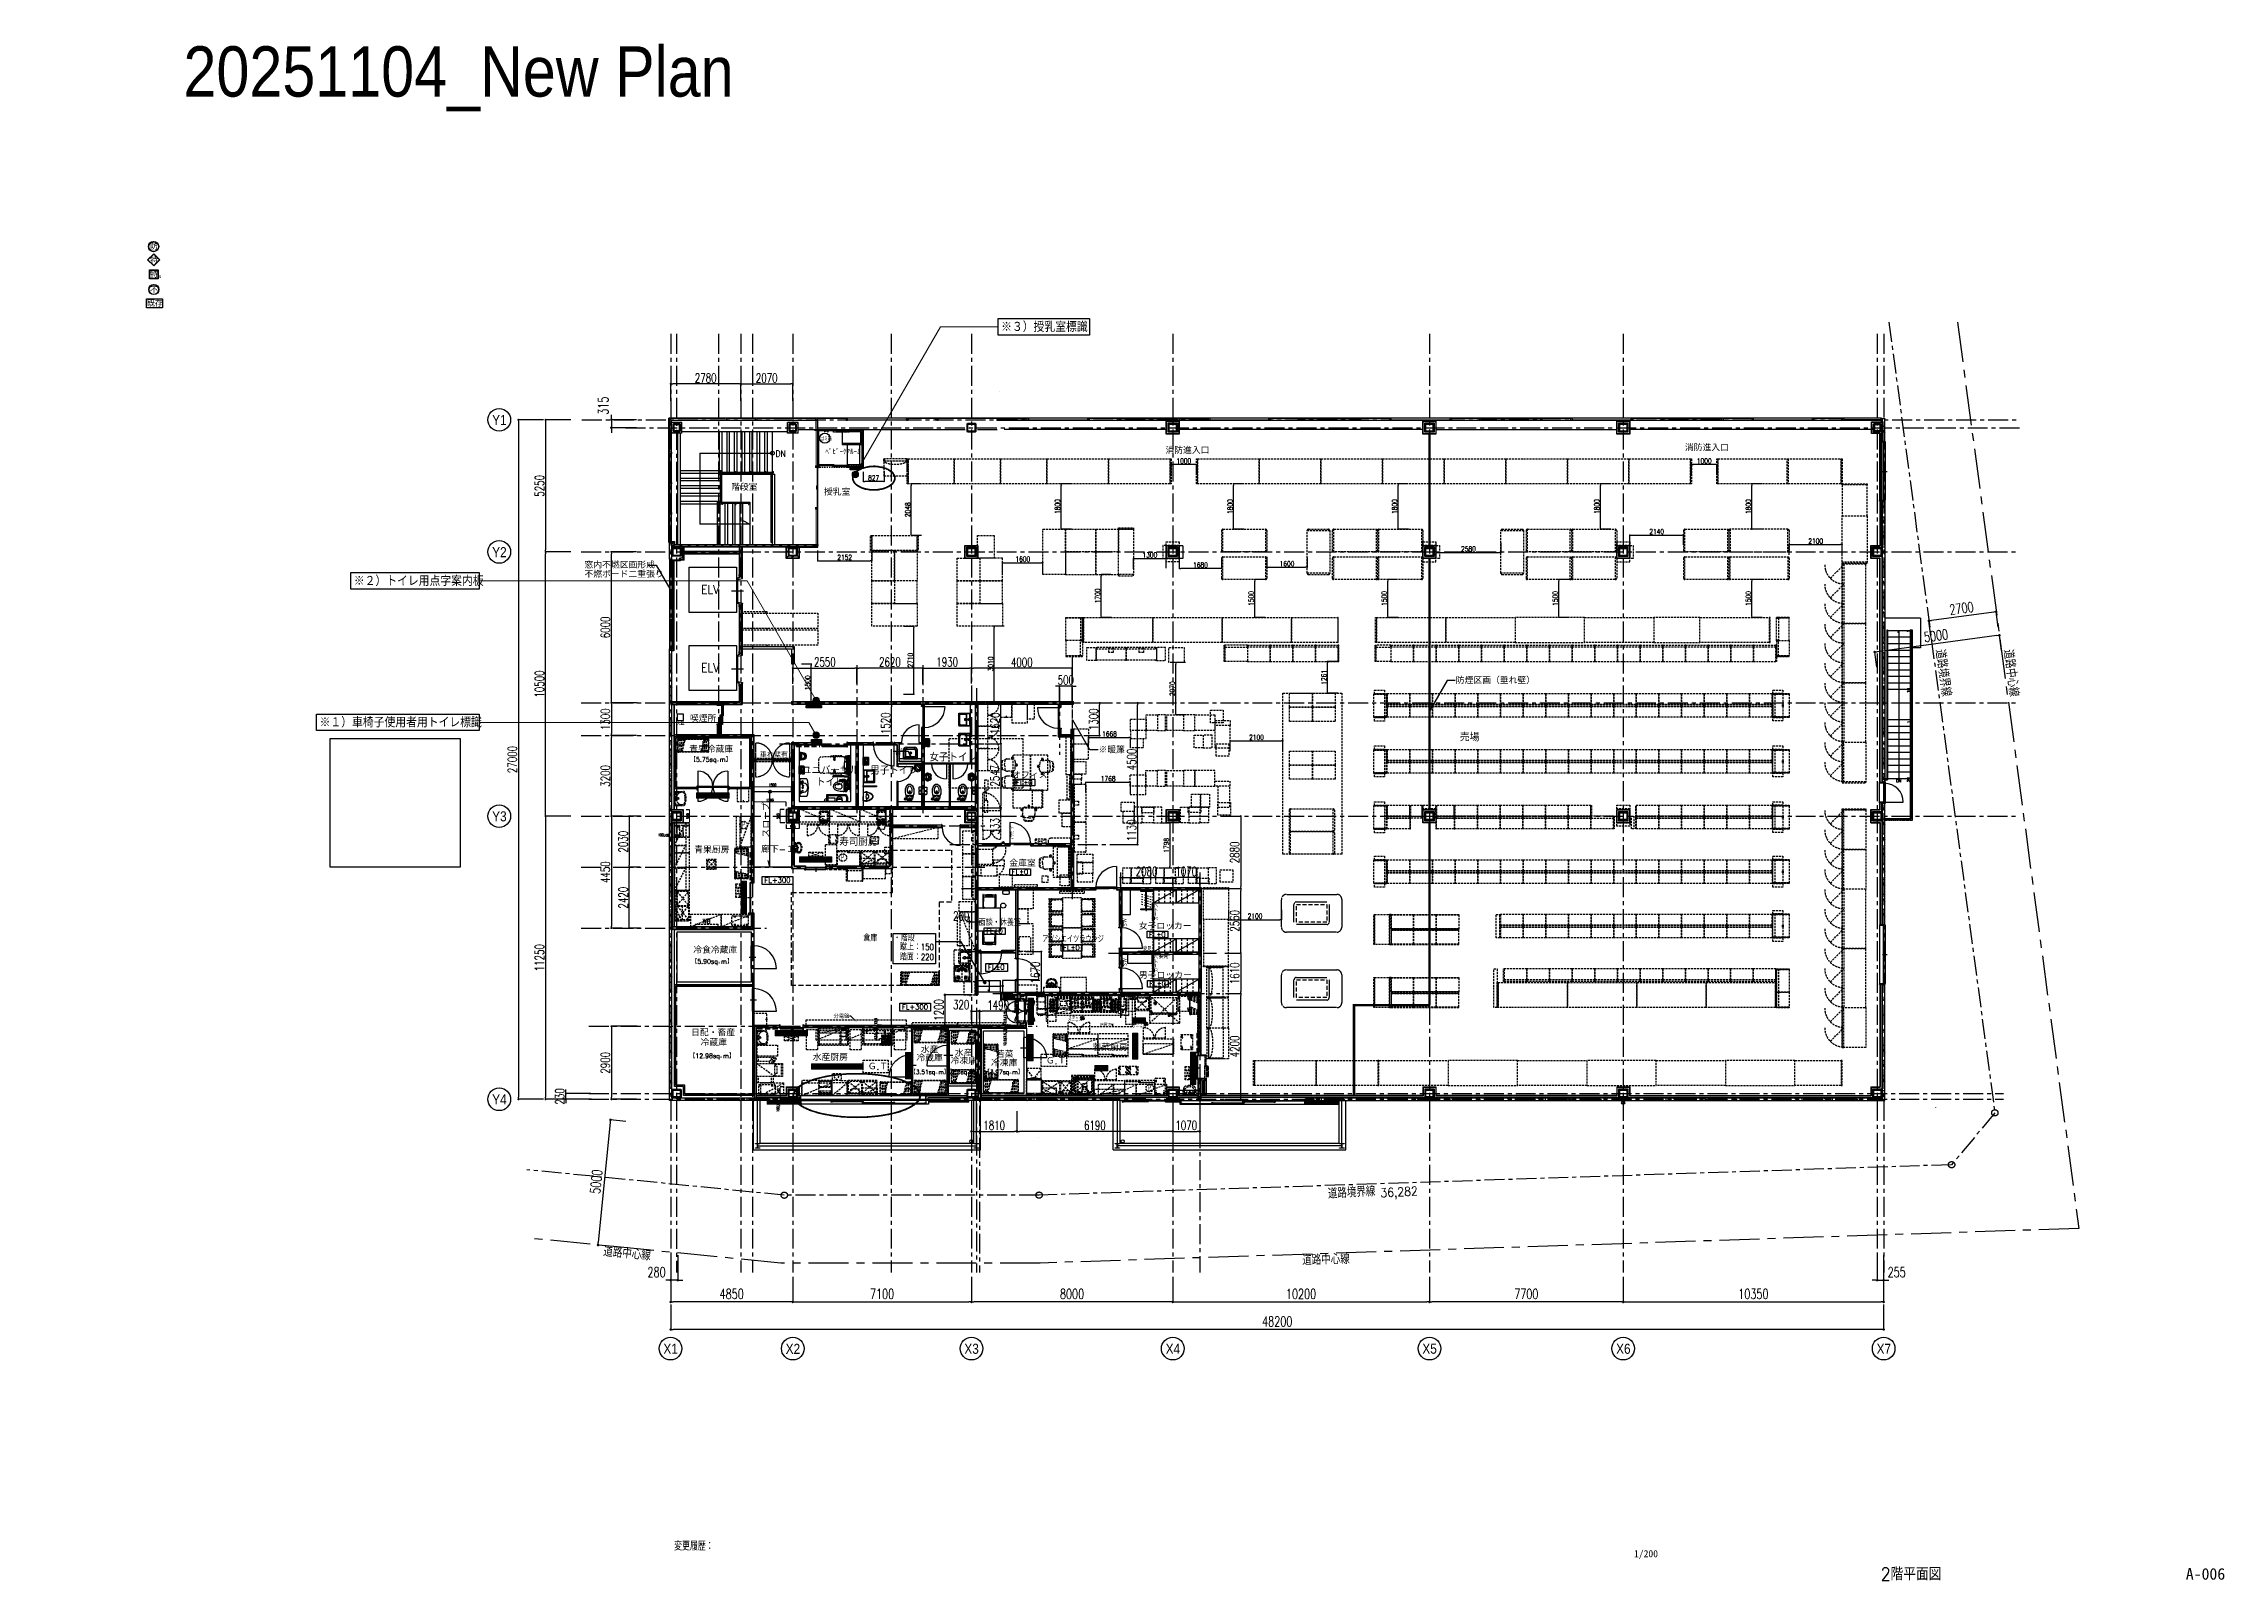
# Model space of a CAD drawing. Extents: x -119186 to 81195, y 1816 to 147180.
# Drawn here: x -5463 to 81195, y 1816 to 62880 of the extents above; entities that cross this region are included whole.
import ezdxf
from ezdxf import colors
from ezdxf.entities.mleader import LeaderData, LeaderLine
from ezdxf.enums import TextEntityAlignment as Align
from ezdxf.math import Vec2, Vec3

# ---------------------------------------------------------------- set-up
doc = ezdxf.new("R2010")
doc.units = 0
doc.header["$LTSCALE"] = 12.7
doc.header["$MEASUREMENT"] = 0
doc.header["$PDMODE"] = 1
doc.header["$PDSIZE"] = -2
for name, pattern in [('CENTER', [2, 1.25, -0.25, 0.25, -0.25]), ('DASH_0', [8, 6.299213, -1.700787]), ('DASHED', [0.75, 0.5, -0.25]), ('DASHED1', [2.5, 1.25, -1.25]), ('HIDDEN', [4.724409, 3.149606, -1.574803]), ('HIDDEN2', [0.1875, 0.125, -0.0625]), ('ISO-10______', [0.37, 0.24, -0.06, 0.01, -0.06]), ('VW-01 短破線', [0.166624, 0.083312, -0.083312])]:
    doc.linetypes.add(name, pattern=pattern)
doc.layers.get('0').update_dxf_attribs({"linetype": 'CONTINUOUS'})
doc.layers.get('DEFPOINTS').update_dxf_attribs({"color": 1, "linetype": 'CONTINUOUS'})
for name, color, linetype in [('0-1', 7, 'CONTINUOUS'), ('0-5', 7, 'CONTINUOUS'), ('01扉', 7, 'CONTINUOUS'), ('02壁', 7, 'CONTINUOUS'), ('1-1', 7, 'CONTINUOUS'), ('1-4', 7, 'CONTINUOUS'), ('2-2', 7, 'CONTINUOUS'), ('50 zones', 3, 'CONTINUOUS'), ('80 shell text', 7, 'CONTINUOUS'), ('80_SHELL_TEXT', 7, 'CONTINUOUS'), ('85 shell', 7, 'CONTINUOUS'), ('__', 7, 'CONTINUOUS'), ('______-3', 206, 'CONTINUOUS'), ('A_タイトル枠', 7, 'CONTINUOUS'), ('A_寸法', 9, 'CONTINUOUS'), ('A_建築', 8, 'CONTINUOUS'), ('A_建築（下図）', 8, 'CONTINUOUS'), ('A_建築（什器）', 8, 'CONTINUOUS'), ('A_建築（冷蔵・冷凍庫）', 7, 'CONTINUOUS'), ('A_建築（建具）', 2, 'CONTINUOUS'), ('A_建築（新設・仕上げ）', 2, 'CONTINUOUS'), ('A_建築（軽鉄下地）', 8, 'CONTINUOUS'), ('A_敷地境界線', 1, 'CENTER'), ('A_記述', 3, 'CONTINUOUS'), ('A_通り芯', 8, 'CENTER'), ('A_通り記号', 2, 'CENTER'), ('A_道路中心線', 8, 'CENTER'), ('G0-MOJI', 7, 'CONTINUOUS'), ('ZZ-OBJE', 3, 'CONTINUOUS'), ('冷設', 8, 'HIDDEN'), ('枠内記述', 3, 'CONTINUOUS'), ('面積', 3, 'CONTINUOUS')]:
    doc.layers.add(name, color=color, linetype=linetype)
doc.layers.add('15面積表', color=10, linetype='CONTINUOUS', lineweight=5)
doc.layers.add('対象外', color=7, linetype='CONTINUOUS', true_color=0xc0c0c0)
doc.layers.add('歩行者通路', color=1, linetype='CONTINUOUS', true_color=0xff0000)
doc.layers.add('改修記述', color=1, linetype='CONTINUOUS', lineweight=9, true_color=0xff0000)
doc.styles.add('Dim', font='simplex.shx', dxfattribs={"width": 0.7, "bigfont": 'extfont2.shx'})
doc.styles.add('eqsp1', font='simplex.shx', dxfattribs={"bigfont": 'extfont.shx'})
doc.styles.add('KANJI', font='simplex', dxfattribs={"bigfont": 'bigfont'})
doc.styles.add('KANSIM', font='SIMPLEX.shx', dxfattribs={"width": 0.7, "bigfont": 'extfont2.shx'})
doc.styles.add('MUSER', font='SIMPLEX.shx', dxfattribs={"height": 300, "bigfont": 'BIGFONT.shx'})
doc.styles.add('ROMANS', font='romans.shx', dxfattribs={"bigfont": 'bigfont.shx'})
doc.styles.get("Standard").update_dxf_attribs({"font": 'txt', "bigfont": 'BIGFONT.SHX'})
doc.styles.add('Standard-A', font='romans.shx', dxfattribs={"bigfont": 'extfont2.shx'})
doc.styles.add('ゴシック', font='MS Gothic.ttf', dxfattribs={"height": 4})
doc.styles.add('スタイル1', font='MS PGothic.ttf')
doc.styles.add('丸ゴチック', font='HGRSMP.TTF')
doc.dimstyles.new('1-200', dxfattribs={"dimscale": 200, "dimtxt": 3, "dimasz": 1, "dimexe": 1, "dimexo": 1, "dimgap": 1, "dimtad": 1, "dimdec": 0, "dimtxsty": 'Dim', "dimblk": 'DOT', "dimcen": 2.5, "dimadec": 0, "dimazin": 0, "dimtfac": 1, "dimtdec": 0, "dimtix": 1, "dimtmove": 2, "dimatfit": 3, "dimldrblk": '引出線', "dimfxl": 1, "dimlwd": -1, "dimlwe": -1, "dimarcsym": 0})

msp = doc.modelspace()

# ---------------------------------------------------------------- texts
at = {"layer": '80 shell text'}
for s, height, p in [('【5.75sq｡m】', 180, (21048.59, 34433.04)), ('【5.90sq｡m】', 180, (21101.53, 26410.48)), ('【12.98sq｡m】', 180, (21101.53, 22657.19)), ('【3.51sq｡m】', 170, (29751.83, 22014.51)), ('【2.3sq｡m】', 170, (31094.06, 22014.41)), ('【3.97sq｡m】', 170, (32691.59, 22013.5))]:
    msp.add_text(s, height=height, dxfattribs=at).set_placement(p, align=Align.MIDDLE_CENTER)
at = {"layer": '80_SHELL_TEXT', "color": 0}
for s, p in [('消防進入口', (39115.21, 46581.96)), ('消防進入口', (59756.81, 46690.13)), ('階段室', (21857.07, 45120.64))]:
    msp.add_text(s, height=250, dxfattribs=at).set_placement(p)
for s, height, p in [('授乳室', 250, (25545.78, 45178.85)), ('喫煙所', 250, (20218.04, 36182.58)), ('垂れ壁有り', 200, (22996.48, 34721.52)), ('売場', 300, (50815.08, 35462.91)), ('オフィス', 250, (33027.4, 33929.07)), ('FL±0', 200, (33174.82, 33619.24)), ('青果厨房', 250, (20392.14, 30964.9)), ('廊下-１', 250, (23048.77, 30983.4)), ('金庫室', 250, (32911.61, 30430.74)), ('FL+300', 200, (23179.42, 29739.93)), ('FL±0', 200, (33002.65, 30066.28)), ('女子ロッカー', 250, (38055.14, 27929)), ('冷食冷蔵庫', 250, (20351.22, 26978.87)), ('FL±0', 200, (31991.18, 27718.08)), ('FL±0', 200, (35049.28, 27056.27)), ('FL±0', 200, (38461.78, 27579.12)), ('FL±0', 200, (32062.01, 26283.79)), ('男子ロッカー', 250, (38062.2, 25977.62)), ('FL±0', 200, (38476.35, 25626.53)), ('FL+300', 200, (28644.78, 24703.39)), ('日配・畜産', 250, (20266.69, 23696.27)), ('冷蔵庫 ', 250, (20640.81, 23303.94)), ('水産厨房', 250, (25099.02, 22716.75)), ('若菜厨房', 250, (36213.63, 23108.35))]:
    msp.add_text(s, height=height, dxfattribs=at).set_placement(p, align=Align.TOP_LEFT)
at = {"layer": '80_SHELL_TEXT', "color": 0, "width": 0.8}
msp.add_text('灰皿', height=150, dxfattribs=at).set_placement((19836.68, 35798.91), align=Align.CENTER)
at = {"layer": '80_SHELL_TEXT', "color": 0}
for s, p in [('青果冷蔵庫', (21061.31, 34836.31)), ('冷蔵庫', (29743.34, 22567.49)), ('水産', (29744.96, 22895.6)), ('冷凍庫', (31102.4, 22455.57)), ('水産', (31100.54, 22768.09)), ('若菜', (32725.72, 22712.89)), ('冷凍庫', (32708.88, 22369.79))]:
    msp.add_text(s, height=250, dxfattribs=at).set_placement(p, align=Align.MIDDLE_CENTER)
for s, height, width, p in [('女子トイレ', 300, 0.9, (29735.01, 34660.58)), ('ユニバーサル', 300, 0.9, (24672.75, 34140.87)), ('男子トイレ', 300, 0.9, (27385, 34140.87)), ('トイレ', 300, 0.9, (25230.67, 33675.29)), ('寿司厨房', 300, 0.9, (26156.48, 31304.89)), ('面談・休養室', 250, 0.8, (31693.35, 28082.15)), ('倉庫', 250, 0.8, (27108.39, 27461.8)), ('・階段', 250, 0.8, (28312.99, 27461.8)), ('蹴上：150', 250, 0.8, (28559.21, 27109.71)), ('アソシエイツラウンジ', 250, 0.7, (34218.02, 27416.38)), ('姿見', 150, 0.8, (38220.08, 26994.69)), ('踏面：220', 250, 0.8, (28559.21, 26712.18))]:
    msp.add_text(s, height=height, dxfattribs=dict(at, width=width)).set_placement(p, align=Align.TOP_LEFT)
msp.add_text('スロープ', height=250, rotation=90, dxfattribs=at).set_placement((23132.98, 31333.73), align=Align.TOP_LEFT)
at = {"layer": '80_SHELL_TEXT', "color": 0, "width": 0.8}
for s, p in [('ＳＷ', (37437.92, 27783.82)), ('カーテン', (38670.12, 28040.93)), ('ＳＷ', (37435.29, 26201.28)), ('カーテン', (38670.12, 25985.18))]:
    msp.add_text(s, height=150, rotation=90, dxfattribs=at).set_placement(p, align=Align.TOP_LEFT)
at = {"layer": 'A_タイトル枠', "color": 3, "width": 0.9}
msp.add_text('2階平面図', height=510, dxfattribs=at).set_placement((68744.27, 2071.05), align=Align.MIDDLE_CENTER)
at = {"layer": 'A_建築（下図）', "color": 8}
for s, height, p in [('1', 109.88, (68591.72, 39485.56)), ('10', 109.876, (68591.72, 37082.56)), ('11', 109.876, (68596.72, 35881.82)), ('20', 109.876, (68587.64, 33536.29))]:
    msp.add_text(s, height=height, rotation=90, dxfattribs=at).set_placement(p, align=Align.TOP_LEFT)
msp.add_text('DN', height=109.876, dxfattribs=at).set_placement((68153.77, 33643), align=Align.TOP_LEFT)
at = {"layer": 'A_建築（下図）', "color": 8, "flags": 1}
for tag, s in [('______', ''), ('__', 'H'), ('__', "'"), ('__', ''), ('____', ''), ('__', '')]:
    msp.add_attdef(tag, (66263.94, 42930.24), s, height=0.18, rotation=270, dxfattribs=at)
at = {"layer": 'A_建築（什器）', "width": 0.7}
msp.add_text('ゴミ箱', height=150, rotation=0.1956884, dxfattribs=at).set_placement((25408, 47253.71), align=Align.TOP_LEFT)
at = {"layer": 'A_建築（什器）', "style": 'ROMANS'}
msp.add_text('ﾍﾞﾋﾞｰｹｱﾙｰﾑ', height=200, dxfattribs=at).set_placement((25602.22, 46555.75))
at = {"layer": 'A_建築（什器）', "color": 8, "linetype": 'HIDDEN2', "ltscale": 50}
for p, p2 in [((22238.36, 31689.76), (22438.36, 31689.76)), ((26182.71, 30398.72, 3961), (26382.71, 30398.72, 3961))]:
    msp.add_text('Ｐ', height=250, dxfattribs=at).set_placement(p, p2, align=Align.FIT)
at = {"layer": 'A_建築（什器）', "color": 8, "linetype": 'HIDDEN2', "ltscale": 50, "width": 0.8}
for s, p in [('排水桝', (27421.42, 31247.01)), ('カゴ付', (27414.76, 31112.18))]:
    msp.add_text(s, height=100, dxfattribs=at).set_placement(p)
at = {"layer": 'A_建築（什器）', "color": 8, "linetype": 'HIDDEN2', "ltscale": 50, "style": 'eqsp1', "width": 0.8}
msp.add_text('WB', height=180, dxfattribs=at).set_placement((20882.94, 28010.6), align=Align.MIDDLE_CENTER)
at = {"layer": 'A_建築（什器）', "color": 8, "linetype": 'HIDDEN2', "ltscale": 50, "style": 'MUSER', "flags": 3}
for p, rotation in [((33013.66, 36632.64), 180), ((22556.16, 33283.02), 180), ((31568.65, 25575), 180), ((22756.16, 24337.64), 270)]:
    msp.add_attdef('CODE', p, 'AC4518SS', height=0.01, rotation=rotation, dxfattribs=at)
at = {"layer": 'A_建築（什器）', "style": 'MUSER', "flags": 3}
msp.add_attdef('CODE', (33153.66, 25195.14), 'AC4518SS', height=0.01, rotation=90, dxfattribs=at)
at = {"layer": 'A_建築（建具）'}
msp.add_text('ﾄﾞｱｽｺｰﾌﾟ', height=100, rotation=90, dxfattribs=at).set_placement((32992.07, 31258.86), align=Align.TOP_LEFT)
at = {"layer": 'A_記述', "color": 8, "style": 'Standard-A', "width": 0.9}
msp.add_text('DN', height=250, dxfattribs=at).set_placement((23614.93, 46462.58))
at = {"layer": 'A_記述', "color": 3}
for s, p in [('窓内不燃区画形成', (16028.2, 42279.55)), ('不燃ボード二重張り', (16028.2, 41912.69)), ('防煙区画（垂れ壁）', (50650.99, 37692.51)), ('※暖簾', (36456.22, 34936.75))]:
    msp.add_text(s, height=250, dxfattribs=at).set_placement(p, align=Align.TOP_LEFT)
at = {"layer": 'A_記述', "color": 4, "style": 'Standard-A', "width": 0.9}
for p in [(20660.98, 41014.26), (20660.98, 37910.12)]:
    msp.add_text('ELV', height=350, dxfattribs=at).set_placement(p)
at = {"layer": 'A_記述', "color": 8, "style": 'Standard-A', "width": 0.9}
for s, rotation, p in [('道路境界線', 278.0367332, (69880.5, 38811.26)), ('道路中心線', 277.3383182, (72589.78, 38806.77)), ('道路境界線', 3.1271502, (45570.92, 17162.86)), ('道路中心線', 354.6406834, (16780.08, 14878.46)), ('道路中心線', 1.5343745, (44550.03, 14523.72))]:
    msp.add_text(s, height=350, rotation=rotation, dxfattribs=at).set_placement(p, align=Align.MIDDLE_LEFT)
at = {"layer": 'A_記述', "color": 3}
for p in [(34365.08, 22331.48, 790), (27286.3, 22103.73, 790)]:
    msp.add_text('Ｇ.Ｔ', height=250, dxfattribs=at).set_placement(p)
at = {"layer": 'A_記述', "color": 8, "style": 'Standard-A', "width": 0.9}
msp.add_text('36,282', height=350, rotation=3.1271502, dxfattribs=at).set_placement((47667.61, 17038.32))
at = {"layer": 'A_通り記号', "color": 8, "linetype": 'Continuous', "style": 'スタイル1', "width": 0.9}
for s, p in [('Y1', (12649.16, 47925.67)), ('Y2', (12649.16, 42675.67)), ('Y3', (12649.16, 32175.67)), ('Y4', (12649.16, 20925.67)), ('X1', (19453.2, 11018.69)), ('X2', (24311.99, 11018.61)), ('X3', (31411.99, 11018.61)), ('X4', (39411.99, 11018.61)), ('X5', (49611.99, 11018.61)), ('X6', (57311.99, 11018.61)), ('X7', (67663.13, 11018.69))]:
    msp.add_text(s, height=400, dxfattribs=at).set_placement(p, align=Align.MIDDLE)
at = {"layer": 'DEFPOINTS', "style": 'KANSIM', "width": 0.7}
msp.add_text('変更履歴：', height=320, dxfattribs=at).set_placement((19593.45, 3167.06), align=Align.MIDDLE_LEFT)
at = {"layer": 'G0-MOJI', "color": 3, "style": '丸ゴチック', "width": 0.9}
msp.add_text('20251104_New Plan', height=2000, dxfattribs=at).set_placement((93.68, 60773.78))
at = {"layer": 'G0-MOJI', "color": 10, "style": '丸ゴチック'}
for s, height, p in [('防', 225, (-1233.82, 54718.97)), ('特', 225, (-1233.82, 54178.51)), ('特', 225, (-1233.82, 53608.92)), ('不', 225, (-1233.82, 52993.05)), ('S', 125, (-910.12, 53561.95))]:
    msp.add_text(s, height=height, dxfattribs=at).set_placement(p)
at = {"layer": 'G0-MOJI', "color": 4, "style": '丸ゴチック'}
msp.add_text('既存', height=225, dxfattribs=at).set_placement((-1356.02, 52456.43))
at = {"layer": '冷設', "color": 8, "linetype": 'HIDDEN2', "ltscale": 50, "style": 'KANJI'}
msp.add_text('S', height=100, rotation=180, dxfattribs=at).set_placement((37779.67, 24982.64), align=Align.MIDDLE)
at = {"layer": '冷設', "color": 8, "linetype": 'HIDDEN2', "ltscale": 50}
for s, p in [('クーラー', (35237.39, 24002.68, 23.12)), ('スポット', (35250.72, 24120.17, 23.12)), ('床見切り', (36526.04, 23848.6, 23.12)), ('クーラー', (37788.96, 23763.16, 23.12)), ('スポット', (37802.3, 23874.37, 23.12))]:
    msp.add_text(s, height=100, rotation=360, dxfattribs=at).set_placement(p)
msp.add_text('Ｐ', height=250, dxfattribs=at).set_placement((38379.84, 21237.83), (38579.84, 21237.83), align=Align.FIT)
at = {"layer": '冷設', "color": 8, "ltscale": 3, "flags": 1}
for tag, s in [('______', ''), ('____', ''), ('__', 'H')]:
    msp.add_attdef(tag, (31115.94, 39858.88), s, height=0.18, rotation=90, dxfattribs=at)
at = {"layer": '冷設', "color": 8, "linetype": 'HIDDEN2', "ltscale": 50, "text_generation_flag": 2, "flags": 1}
for tag in ['O_MODEL', 'N_MODEL', 'N_NAME', 'N_WDS', 'N_DDS', 'N_HDS', 'N_BDS']:
    msp.add_attdef(tag, text='', height=0.1, rotation=90, dxfattribs=at).set_placement((39567.16, 24957.64), align=Align.MIDDLE)
at = {"layer": '改修記述', "style": 'スタイル1', "width": 0.9}
for s, p in [('※３）授乳室標識', (32586.78, 51639.06)), ('※２）トイレ用点字案内板', (6863.78, 41543.66)), ('※１）車椅子使用者用トイレ標識', (5504.05, 35924.07))]:
    msp.add_text(s, height=350, dxfattribs=at).set_placement(p, align=Align.MIDDLE_LEFT)
at = {"layer": '枠内記述', "linetype": 'ByBlock', "lineweight": -2, "style": 'ゴシック'}
msp.add_text('1/200', height=280, dxfattribs=at).set_placement((57735.95, 2735.97))
at = {"layer": '枠内記述', "style": 'ゴシック'}
msp.add_text('A-006', height=460, dxfattribs=at).set_placement((79662.77, 1844.04))

# ---------------------------------------------------------------- blocks, each defined once
blk = doc.blocks.new('_________')
at = {"layer": '______-3', "color": 4}
blk.add_point((0, 0), dxfattribs=at)
at = {"layer": '__', "color": 0, "flags": 1}
for tag in ['SQ_M', '__', '______', '__', '__']:
    blk.add_attdef(tag, (0, 0), '', height=0.18, dxfattribs=at)
blk = doc.blocks.new('_Dot')
at = {"color": 0, "linetype": 'ByBlock', "lineweight": -2}
blk.add_line((-0.5, 0), (-1, 0), dxfattribs=at)
at = {"color": 0, "linetype": 'ByBlock', "const_width": 0.5}
blk.add_lwpolyline([(-0.25, 0, 1), (0.25, 0, 1)], format="xyb", close=True, dxfattribs=at)
blk = doc.blocks.new('*D6')
at = {"layer": 'A_寸法', "color": 0, "transparency": 16777216}
for p, q in [((15481, 32183), (14481, 32183)), ((14481, 32103), (14481, 21013)), ((15481, 20933), (14481, 20933))]:
    blk.add_line(p, q, dxfattribs=at)
at = {"layer": 'DEFPOINTS', "color": 0, "transparency": 16777216}
for p in [(15481, 32183), (14481, 20933), (15481, 20933)]:
    blk.add_point(p, dxfattribs=at)
at = {"layer": 'A_寸法', "color": 0, "transparency": 16777216, "xscale": 80, "yscale": 80, "zscale": 80}
for p, rotation in [((14481, 32183), 90), ((14481, 20933), 270)]:
    blk.add_blockref('_Dot', p, dxfattribs=dict(at, rotation=rotation))
at = {"layer": 'A_寸法', "color": 0, "transparency": 16777216, "insert": (14241, 26558), "char_height": 360, "attachment_point": 5, "rotation": 90, "style": 'Dim'}
blk.add_mtext('11250', dxfattribs=at)
blk = doc.blocks.new('引出線')
at = {"color": 0, "linetype": 'ByBlock'}
for points in [[(0, 0), (-1.96, -0.4)], [(-1, 0), (0, 0)]]:
    blk.add_lwpolyline(points, dxfattribs=at)
blk = doc.blocks.new('*D7')
at = {"layer": 'A_寸法', "color": 0, "transparency": 16777216}
for p, q in [((15481, 42683), (14481, 42683)), ((14481, 32263), (14481, 42603)), ((15481, 32183), (14481, 32183))]:
    blk.add_line(p, q, dxfattribs=at)
at = {"layer": 'DEFPOINTS', "color": 0, "transparency": 16777216}
for p in [(14481, 42683), (15481, 42683), (15481, 32183)]:
    blk.add_point(p, dxfattribs=at)
at = {"layer": 'A_寸法', "color": 0, "transparency": 16777216, "xscale": 80, "yscale": 80, "zscale": 80}
for p, rotation in [((14481, 42683), 90), ((14481, 32183), 270)]:
    blk.add_blockref('_Dot', p, dxfattribs=dict(at, rotation=rotation))
at = {"layer": 'A_寸法', "color": 0, "transparency": 16777216, "insert": (14241, 37433), "char_height": 360, "attachment_point": 5, "rotation": 90, "style": 'Dim'}
blk.add_mtext('10500', dxfattribs=at)
blk = doc.blocks.new('*D8')
at = {"layer": 'A_寸法', "color": 0, "transparency": 16777216}
for p, q in [((15481, 47933), (14481, 47933)), ((14481, 47853), (14481, 42763)), ((15481, 42683), (14481, 42683))]:
    blk.add_line(p, q, dxfattribs=at)
at = {"layer": 'DEFPOINTS', "color": 0, "transparency": 16777216}
for p in [(15481, 47933), (14481, 42683), (15481, 42683)]:
    blk.add_point(p, dxfattribs=at)
at = {"layer": 'A_寸法', "color": 0, "transparency": 16777216, "xscale": 80, "yscale": 80, "zscale": 80}
for p, rotation in [((14481, 47933), 90), ((14481, 42683), 270)]:
    blk.add_blockref('_Dot', p, dxfattribs=dict(at, rotation=rotation))
at = {"layer": 'A_寸法', "color": 0, "transparency": 16777216, "insert": (14241, 45308), "char_height": 360, "attachment_point": 5, "rotation": 90, "style": 'Dim'}
blk.add_mtext('5250', dxfattribs=at)
blk = doc.blocks.new('*D9')
at = {"layer": 'A_寸法', "color": 0, "transparency": 16777216}
for p, q in [((14404, 47933), (13404, 47933)), ((13404, 47853), (13404, 21013)), ((14404, 20933), (13404, 20933))]:
    blk.add_line(p, q, dxfattribs=at)
at = {"layer": 'DEFPOINTS', "color": 0, "transparency": 16777216}
for p in [(14404, 47933), (13404, 20933), (14404, 20933)]:
    blk.add_point(p, dxfattribs=at)
at = {"layer": 'A_寸法', "color": 0, "transparency": 16777216, "xscale": 80, "yscale": 80, "zscale": 80}
for p, rotation in [((13404, 47933), 90), ((13404, 20933), 270)]:
    blk.add_blockref('_Dot', p, dxfattribs=dict(at, rotation=rotation))
at = {"layer": 'A_寸法', "color": 0, "transparency": 16777216, "insert": (13164, 34433), "char_height": 360, "attachment_point": 5, "rotation": 90, "style": 'Dim'}
blk.add_mtext('27000', dxfattribs=at)
blk = doc.blocks.new('*D10')
at = {"layer": 'A_寸法', "color": 0, "transparency": 16777216}
for p, q in [((18099, 42683), (17099, 42683)), ((17099, 36763), (17099, 42603)), ((18121, 36683), (17099, 36683))]:
    blk.add_line(p, q, dxfattribs=at)
at = {"layer": 'DEFPOINTS', "color": 0, "transparency": 16777216}
for p in [(17099, 42683), (18099, 42683), (18121, 36683)]:
    blk.add_point(p, dxfattribs=at)
at = {"layer": 'A_寸法', "color": 0, "transparency": 16777216, "xscale": 80, "yscale": 80, "zscale": 80}
for p, rotation in [((17099, 42683), 90), ((17099, 36683), 270)]:
    blk.add_blockref('_Dot', p, dxfattribs=dict(at, rotation=rotation))
at = {"layer": 'A_寸法', "color": 0, "transparency": 16777216, "insert": (16859, 39683), "char_height": 360, "attachment_point": 5, "rotation": 90, "style": 'Dim'}
blk.add_mtext('6000', dxfattribs=at)
blk = doc.blocks.new('*D11')
at = {"layer": 'A_寸法', "color": 0, "transparency": 16777216}
for p, q in [((17099, 48033), (17099, 48133)), ((18099, 47933), (17099, 47933)), ((17099, 47933), (17099, 47618)), ((18099, 47618), (17099, 47618)), ((17099, 47518), (17099, 47418))]:
    blk.add_line(p, q, dxfattribs=at)
at = {"layer": 'DEFPOINTS', "color": 0, "transparency": 16777216}
for p in [(18099, 47933), (17099, 47618), (18099, 47618)]:
    blk.add_point(p, dxfattribs=at)
at = {"layer": 'A_寸法', "color": 0, "transparency": 16777216, "xscale": 100, "yscale": 100, "zscale": 100}
for p, rotation in [((17099, 47933), 270), ((17099, 47618), 90)]:
    blk.add_blockref('_Dot', p, dxfattribs=dict(at, rotation=rotation))
at = {"layer": 'A_寸法', "color": 0, "transparency": 16777216, "insert": (16779, 48491), "char_height": 400, "attachment_point": 5, "rotation": 90, "style": 'Dim'}
blk.add_mtext('315', dxfattribs=at)
blk = doc.blocks.new('*D12')
at = {"layer": 'A_寸法', "color": 0, "transparency": 16777216}
for p, q in [((69535, 39338), (69453, 39945)), ((72030, 40291), (69553, 39959)), ((72211, 39697), (72129, 40304))]:
    blk.add_line(p, q, dxfattribs=at)
at = {"layer": 'DEFPOINTS', "color": 0, "transparency": 16777216}
for p in [(69453, 39945), (69535, 39338), (72211, 39697)]:
    blk.add_point(p, dxfattribs=at)
at = {"layer": 'A_寸法', "color": 0, "transparency": 16777216, "xscale": 100, "yscale": 100, "zscale": 100}
for p, rotation in [((69453, 39945), 187.6343053524324), ((72129, 40304), 7.63430535243243)]:
    blk.add_blockref('_Dot', p, dxfattribs=dict(at, rotation=rotation))
at = {"layer": 'A_寸法', "color": 0, "transparency": 16777216, "insert": (70749, 40442), "char_height": 400, "attachment_point": 5, "rotation": 7.63431, "style": 'Dim'}
blk.add_mtext('2700', dxfattribs=at)
blk = doc.blocks.new('*D13')
at = {"layer": 'A_寸法', "color": 0, "transparency": 16777216}
for p, q in [((72156, 39355), (67398, 38717)), ((72336, 38761), (72255, 39368)), ((67381, 38097), (67299, 38704))]:
    blk.add_line(p, q, dxfattribs=at)
at = {"layer": 'DEFPOINTS', "color": 0, "transparency": 16777216}
for p in [(67299, 38704), (72336, 38761), (67381, 38097)]:
    blk.add_point(p, dxfattribs=at)
at = {"layer": 'A_寸法', "color": 0, "transparency": 16777216, "xscale": 100, "yscale": 100, "zscale": 100}
for p, rotation in [((72255, 39368), 7.63430535243243), ((67299, 38704), 187.6343053524324)]:
    blk.add_blockref('_Dot', p, dxfattribs=dict(at, rotation=rotation))
at = {"layer": 'A_寸法', "color": 0, "transparency": 16777216, "insert": (69735, 39353), "char_height": 400, "attachment_point": 5, "rotation": 7.63431, "style": 'Dim'}
blk.add_mtext('5000', dxfattribs=at)
blk = doc.blocks.new('*D14')
at = {"layer": 'A_寸法', "color": 0, "transparency": 16777216}
for p, q in [((17051, 20017), (16578, 15240)), ((17670, 20056), (17061, 20117)), ((17178, 15081), (16568, 15141))]:
    blk.add_line(p, q, dxfattribs=at)
at = {"layer": 'DEFPOINTS', "color": 0, "transparency": 16777216}
for p in [(17670, 20056), (16568, 15141), (17178, 15081)]:
    blk.add_point(p, dxfattribs=at)
at = {"layer": 'A_寸法', "color": 0, "transparency": 16777216, "xscale": 100, "yscale": 100, "zscale": 100}
for p, rotation in [((17061, 20117), 84.34667987783736), ((16568, 15141), 264.3466798778373)]:
    blk.add_blockref('_Dot', p, dxfattribs=dict(at, rotation=rotation))
at = {"layer": 'A_寸法', "color": 0, "transparency": 16777216, "insert": (16496, 17660), "char_height": 400, "attachment_point": 5, "rotation": 84.34668, "style": 'Dim'}
blk.add_mtext('5000', dxfattribs=at)
blk = doc.blocks.new('*D15')
at = {"layer": 'A_寸法', "color": 0, "transparency": 16777216}
for p, q in [((19456, 13879), (19456, 12879)), ((24306, 13879), (24306, 12879)), ((24206, 12879), (19556, 12879))]:
    blk.add_line(p, q, dxfattribs=at)
at = {"layer": 'DEFPOINTS', "color": 0, "transparency": 16777216}
for p in [(19456, 13879), (24306, 13879), (19456, 12879)]:
    blk.add_point(p, dxfattribs=at)
at = {"layer": 'A_寸法', "color": 0, "transparency": 16777216, "xscale": 100, "yscale": 100, "zscale": 100, "rotation": 180}
blk.add_blockref('_Dot', (19456, 12879), dxfattribs=at)
at = {"layer": 'A_寸法', "color": 0, "transparency": 16777216, "xscale": 100, "yscale": 100, "zscale": 100}
blk.add_blockref('_Dot', (24306, 12879), dxfattribs=at)
at = {"layer": 'A_寸法', "color": 0, "transparency": 16777216, "insert": (21881, 13199), "char_height": 400, "attachment_point": 5, "style": 'Dim'}
blk.add_mtext('4850', dxfattribs=at)
blk = doc.blocks.new('*D16')
at = {"layer": 'A_寸法', "color": 0, "transparency": 16777216}
for p, q in [((24306, 13879), (24306, 12879)), ((31406, 13879), (31406, 12879)), ((24406, 12879), (31306, 12879))]:
    blk.add_line(p, q, dxfattribs=at)
at = {"layer": 'DEFPOINTS', "color": 0, "transparency": 16777216}
for p in [(24306, 13879), (31406, 13879), (31406, 12879)]:
    blk.add_point(p, dxfattribs=at)
at = {"layer": 'A_寸法', "color": 0, "transparency": 16777216, "xscale": 100, "yscale": 100, "zscale": 100, "rotation": 180}
blk.add_blockref('_Dot', (24306, 12879), dxfattribs=at)
at = {"layer": 'A_寸法', "color": 0, "transparency": 16777216, "xscale": 100, "yscale": 100, "zscale": 100}
blk.add_blockref('_Dot', (31406, 12879), dxfattribs=at)
at = {"layer": 'A_寸法', "color": 0, "transparency": 16777216, "insert": (27856, 13199), "char_height": 400, "attachment_point": 5, "style": 'Dim'}
blk.add_mtext('7100', dxfattribs=at)
blk = doc.blocks.new('*D17')
at = {"layer": 'A_寸法', "color": 0, "transparency": 16777216}
for p, q in [((31406, 13879), (31406, 12879)), ((39406, 13879), (39406, 12879)), ((39306, 12879), (31506, 12879))]:
    blk.add_line(p, q, dxfattribs=at)
at = {"layer": 'DEFPOINTS', "color": 0, "transparency": 16777216}
for p in [(31406, 13879), (39406, 13879), (31406, 12879)]:
    blk.add_point(p, dxfattribs=at)
at = {"layer": 'A_寸法', "color": 0, "transparency": 16777216, "xscale": 100, "yscale": 100, "zscale": 100, "rotation": 180}
blk.add_blockref('_Dot', (31406, 12879), dxfattribs=at)
at = {"layer": 'A_寸法', "color": 0, "transparency": 16777216, "xscale": 100, "yscale": 100, "zscale": 100}
blk.add_blockref('_Dot', (39406, 12879), dxfattribs=at)
at = {"layer": 'A_寸法', "color": 0, "transparency": 16777216, "insert": (35406, 13199), "char_height": 400, "attachment_point": 5, "style": 'Dim'}
blk.add_mtext('8000', dxfattribs=at)
blk = doc.blocks.new('*D18')
at = {"layer": 'A_寸法', "color": 0, "transparency": 16777216}
for p, q in [((39406, 13879), (39406, 12879)), ((49606, 13879), (49606, 12879)), ((39506, 12879), (49506, 12879))]:
    blk.add_line(p, q, dxfattribs=at)
at = {"layer": 'DEFPOINTS', "color": 0, "transparency": 16777216}
for p in [(39406, 13879), (49606, 13879), (49606, 12879)]:
    blk.add_point(p, dxfattribs=at)
at = {"layer": 'A_寸法', "color": 0, "transparency": 16777216, "xscale": 100, "yscale": 100, "zscale": 100, "rotation": 180}
blk.add_blockref('_Dot', (39406, 12879), dxfattribs=at)
at = {"layer": 'A_寸法', "color": 0, "transparency": 16777216, "xscale": 100, "yscale": 100, "zscale": 100}
blk.add_blockref('_Dot', (49606, 12879), dxfattribs=at)
at = {"layer": 'A_寸法', "color": 0, "transparency": 16777216, "insert": (44506, 13199), "char_height": 400, "attachment_point": 5, "style": 'Dim'}
blk.add_mtext('10200', dxfattribs=at)
blk = doc.blocks.new('*D19')
at = {"layer": 'A_寸法', "color": 0, "transparency": 16777216}
for p, q in [((49606, 13879), (49606, 12879)), ((57306, 13879), (57306, 12879)), ((57206, 12879), (49706, 12879))]:
    blk.add_line(p, q, dxfattribs=at)
at = {"layer": 'DEFPOINTS', "color": 0, "transparency": 16777216}
for p in [(49606, 13879), (57306, 13879), (49606, 12879)]:
    blk.add_point(p, dxfattribs=at)
at = {"layer": 'A_寸法', "color": 0, "transparency": 16777216, "xscale": 100, "yscale": 100, "zscale": 100, "rotation": 180}
blk.add_blockref('_Dot', (49606, 12879), dxfattribs=at)
at = {"layer": 'A_寸法', "color": 0, "transparency": 16777216, "xscale": 100, "yscale": 100, "zscale": 100}
blk.add_blockref('_Dot', (57306, 12879), dxfattribs=at)
at = {"layer": 'A_寸法', "color": 0, "transparency": 16777216, "insert": (53456, 13199), "char_height": 400, "attachment_point": 5, "style": 'Dim'}
blk.add_mtext('7700', dxfattribs=at)
blk = doc.blocks.new('*D20')
at = {"layer": 'A_寸法', "color": 0, "transparency": 16777216}
for p, q in [((57306, 13879), (57306, 12879)), ((67656, 13879), (67656, 12879)), ((57406, 12879), (67556, 12879))]:
    blk.add_line(p, q, dxfattribs=at)
at = {"layer": 'DEFPOINTS', "color": 0, "transparency": 16777216}
for p in [(57306, 13879), (67656, 13879), (67656, 12879)]:
    blk.add_point(p, dxfattribs=at)
at = {"layer": 'A_寸法', "color": 0, "transparency": 16777216, "xscale": 100, "yscale": 100, "zscale": 100, "rotation": 180}
blk.add_blockref('_Dot', (57306, 12879), dxfattribs=at)
at = {"layer": 'A_寸法', "color": 0, "transparency": 16777216, "xscale": 100, "yscale": 100, "zscale": 100}
blk.add_blockref('_Dot', (67656, 12879), dxfattribs=at)
at = {"layer": 'A_寸法', "color": 0, "transparency": 16777216, "insert": (62481, 13199), "char_height": 400, "attachment_point": 5, "style": 'Dim'}
blk.add_mtext('10350', dxfattribs=at)
blk = doc.blocks.new('*D21')
at = {"layer": 'A_寸法', "color": 0, "transparency": 16777216}
for p, q in [((67401, 14743), (67401, 13743)), ((67656, 14743), (67656, 13743)), ((67301, 13743), (67201, 13743)), ((67401, 13743), (67656, 13743)), ((67756, 13743), (67856, 13743))]:
    blk.add_line(p, q, dxfattribs=at)
at = {"layer": 'DEFPOINTS', "color": 0, "transparency": 16777216}
for p in [(67401, 14743), (67656, 14743), (67656, 13743)]:
    blk.add_point(p, dxfattribs=at)
at = {"layer": 'A_寸法', "color": 0, "transparency": 16777216, "xscale": 100, "yscale": 100, "zscale": 100}
blk.add_blockref('_Dot', (67401, 13743), dxfattribs=at)
at = {"layer": 'A_寸法', "color": 0, "transparency": 16777216, "xscale": 100, "yscale": 100, "zscale": 100, "rotation": 180}
blk.add_blockref('_Dot', (67656, 13743), dxfattribs=at)
at = {"layer": 'A_寸法', "color": 0, "transparency": 16777216, "insert": (68173, 14063), "char_height": 400, "attachment_point": 5, "style": 'Dim'}
blk.add_mtext('255', dxfattribs=at)
blk = doc.blocks.new('*D22')
at = {"layer": 'A_寸法', "color": 0, "transparency": 16777216}
for p, q in [((19456, 14743), (19456, 13743)), ((19736, 14743), (19736, 13743)), ((19356, 13743), (19256, 13743)), ((19736, 13743), (19456, 13743)), ((19836, 13743), (19936, 13743))]:
    blk.add_line(p, q, dxfattribs=at)
at = {"layer": 'DEFPOINTS', "color": 0, "transparency": 16777216}
for p in [(19456, 14743), (19736, 14743), (19456, 13743)]:
    blk.add_point(p, dxfattribs=at)
at = {"layer": 'A_寸法', "color": 0, "transparency": 16777216, "xscale": 100, "yscale": 100, "zscale": 100}
blk.add_blockref('_Dot', (19456, 13743), dxfattribs=at)
at = {"layer": 'A_寸法', "color": 0, "transparency": 16777216, "xscale": 100, "yscale": 100, "zscale": 100, "rotation": 180}
blk.add_blockref('_Dot', (19736, 13743), dxfattribs=at)
at = {"layer": 'A_寸法', "color": 0, "transparency": 16777216, "insert": (18892, 14063), "char_height": 400, "attachment_point": 5, "style": 'Dim'}
blk.add_mtext('280', dxfattribs=at)
blk = doc.blocks.new('*D23')
at = {"layer": 'A_寸法', "color": 0, "transparency": 16777216}
for p, q in [((19456, 12784), (19456, 11784)), ((67656, 12784), (67656, 11784)), ((67556, 11784), (19556, 11784))]:
    blk.add_line(p, q, dxfattribs=at)
at = {"layer": 'DEFPOINTS', "color": 0, "transparency": 16777216}
for p in [(19456, 12784), (67656, 12784), (19456, 11784)]:
    blk.add_point(p, dxfattribs=at)
at = {"layer": 'A_寸法', "color": 0, "transparency": 16777216, "xscale": 100, "yscale": 100, "zscale": 100, "rotation": 180}
blk.add_blockref('_Dot', (19456, 11784), dxfattribs=at)
at = {"layer": 'A_寸法', "color": 0, "transparency": 16777216, "xscale": 100, "yscale": 100, "zscale": 100}
blk.add_blockref('_Dot', (67656, 11784), dxfattribs=at)
at = {"layer": 'A_寸法', "color": 0, "transparency": 16777216, "insert": (43556, 12104), "char_height": 400, "attachment_point": 5, "style": 'Dim'}
blk.add_mtext('48200', dxfattribs=at)
blk = doc.blocks.new('_DotSmall')
at = {"color": 0, "linetype": 'ByBlock', "const_width": 0.5}
blk.add_lwpolyline([(-0.0625, 0, 1), (0.0625, 0, 1)], format="xyb", close=True, dxfattribs=at)
blk = doc.blocks.new('*D35')
at = {"layer": 'A_寸法', "color": 0, "transparency": 16777216}
for p, q in [((18121, 36683), (17099, 36683)), ((17099, 36603), (17099, 35463)), ((18099, 35383), (17099, 35383))]:
    blk.add_line(p, q, dxfattribs=at)
at = {"layer": 'DEFPOINTS', "color": 0, "transparency": 16777216}
for p in [(18121, 36683), (17099, 35383), (18099, 35383)]:
    blk.add_point(p, dxfattribs=at)
at = {"layer": 'A_寸法', "color": 0, "transparency": 16777216, "xscale": 80, "yscale": 80, "zscale": 80}
for p, rotation in [((17099, 36683), 90), ((17099, 35383), 270)]:
    blk.add_blockref('_Dot', p, dxfattribs=dict(at, rotation=rotation))
at = {"layer": 'A_寸法', "color": 0, "transparency": 16777216, "insert": (16859, 36033), "char_height": 360, "attachment_point": 5, "rotation": 90, "style": 'Dim'}
blk.add_mtext('1300', dxfattribs=at)
blk = doc.blocks.new('*D36')
at = {"layer": 'A_寸法', "color": 0, "transparency": 16777216}
for p, q in [((18099, 35383), (17099, 35383)), ((17099, 32263), (17099, 35303)), ((17544, 32183), (17099, 32183))]:
    blk.add_line(p, q, dxfattribs=at)
at = {"layer": 'DEFPOINTS', "color": 0, "transparency": 16777216}
for p in [(17099, 35383), (18099, 35383), (17544, 32183)]:
    blk.add_point(p, dxfattribs=at)
at = {"layer": 'A_寸法', "color": 0, "transparency": 16777216, "xscale": 80, "yscale": 80, "zscale": 80}
for p, rotation in [((17099, 35383), 90), ((17099, 32183), 270)]:
    blk.add_blockref('_Dot', p, dxfattribs=dict(at, rotation=rotation))
at = {"layer": 'A_寸法', "color": 0, "transparency": 16777216, "insert": (16859, 33783), "char_height": 360, "attachment_point": 5, "rotation": 90, "style": 'Dim'}
blk.add_mtext('3200', dxfattribs=at)
blk = doc.blocks.new('*D37')
at = {"layer": 'A_寸法', "color": 0, "transparency": 16777216}
for p, q in [((31406, 37452), (31406, 38058)), ((35326, 38058), (31486, 38058)), ((35406, 37430), (35406, 38058))]:
    blk.add_line(p, q, dxfattribs=at)
at = {"layer": 'DEFPOINTS', "color": 0, "transparency": 16777216}
for p in [(31406, 38058), (31406, 37452), (35406, 37430)]:
    blk.add_point(p, dxfattribs=at)
at = {"layer": 'A_寸法', "color": 0, "transparency": 16777216, "xscale": 80, "yscale": 80, "zscale": 80, "rotation": 180}
blk.add_blockref('_Dot', (31406, 38058), dxfattribs=at)
at = {"layer": 'A_寸法', "color": 0, "transparency": 16777216, "xscale": 80, "yscale": 80, "zscale": 80}
blk.add_blockref('_Dot', (35406, 38058), dxfattribs=at)
at = {"layer": 'A_寸法', "color": 0, "transparency": 16777216, "insert": (33406, 38298), "char_height": 360, "attachment_point": 5, "style": 'Dim'}
blk.add_mtext('4000', dxfattribs=at)
blk = doc.blocks.new('*D38')
at = {"layer": 'A_寸法', "color": 0, "transparency": 16777216}
for p, q in [((34826, 37350), (34746, 37350)), ((34906, 36743), (34906, 37350)), ((35406, 37350), (34906, 37350)), ((35406, 36721), (35406, 37350)), ((35486, 37350), (35566, 37350))]:
    blk.add_line(p, q, dxfattribs=at)
at = {"layer": 'DEFPOINTS', "color": 0, "transparency": 16777216}
for p in [(34906, 37350), (34906, 36743), (35406, 36721)]:
    blk.add_point(p, dxfattribs=at)
at = {"layer": 'A_寸法', "color": 0, "transparency": 16777216, "xscale": 80, "yscale": 80, "zscale": 80}
blk.add_blockref('_Dot', (34906, 37350), dxfattribs=at)
at = {"layer": 'A_寸法', "color": 0, "transparency": 16777216, "xscale": 80, "yscale": 80, "zscale": 80, "rotation": 180}
blk.add_blockref('_Dot', (35406, 37350), dxfattribs=at)
at = {"layer": 'A_寸法', "color": 0, "transparency": 16777216, "insert": (35156, 37590), "char_height": 360, "attachment_point": 5, "style": 'Dim'}
blk.add_mtext('500', dxfattribs=at)
blk = doc.blocks.new('*D39')
at = {"layer": 'A_寸法', "color": 0, "transparency": 16777216}
for p, q in [((35892, 36683), (36498, 36683)), ((36498, 35463), (36498, 36603)), ((35870, 35383), (36498, 35383))]:
    blk.add_line(p, q, dxfattribs=at)
at = {"layer": 'DEFPOINTS', "color": 0, "transparency": 16777216}
for p in [(35892, 36683), (36498, 36683), (35870, 35383)]:
    blk.add_point(p, dxfattribs=at)
at = {"layer": 'A_寸法', "color": 0, "transparency": 16777216, "xscale": 80, "yscale": 80, "zscale": 80}
for p, rotation in [((36498, 36683), 90), ((36498, 35383), 270)]:
    blk.add_blockref('_Dot', p, dxfattribs=dict(at, rotation=rotation))
at = {"layer": 'A_寸法', "color": 0, "transparency": 16777216, "insert": (36258, 36033), "char_height": 360, "attachment_point": 5, "rotation": 90, "style": 'Dim'}
blk.add_mtext('1300', dxfattribs=at)
blk = doc.blocks.new('*D40')
at = {"layer": 'A_寸法', "color": 0, "transparency": 16777216}
for p, q in [((31971, 36683), (32578, 36683)), ((32578, 35143), (32578, 36603)), ((31949, 35063), (32578, 35063))]:
    blk.add_line(p, q, dxfattribs=at)
at = {"layer": 'DEFPOINTS', "color": 0, "transparency": 16777216}
for p in [(31971, 36683), (32578, 36683), (31949, 35063)]:
    blk.add_point(p, dxfattribs=at)
at = {"layer": 'A_寸法', "color": 0, "transparency": 16777216, "xscale": 80, "yscale": 80, "zscale": 80}
for p, rotation in [((32578, 36683), 90), ((32578, 35063), 270)]:
    blk.add_blockref('_Dot', p, dxfattribs=dict(at, rotation=rotation))
at = {"layer": 'A_寸法', "color": 0, "transparency": 16777216, "insert": (32338, 35873), "char_height": 360, "attachment_point": 5, "rotation": 90, "style": 'Dim'}
blk.add_mtext('1620', dxfattribs=at)
blk = doc.blocks.new('*D41')
at = {"layer": 'A_寸法', "color": 0, "transparency": 16777216}
for p, q in [((27628, 36633), (28234, 36633)), ((28234, 35213), (28234, 36533)), ((27606, 35113), (28234, 35113))]:
    blk.add_line(p, q, dxfattribs=at)
at = {"layer": 'DEFPOINTS', "color": 0, "transparency": 16777216}
for p in [(27628, 36633), (28234, 36633), (27606, 35113)]:
    blk.add_point(p, dxfattribs=at)
at = {"layer": 'A_寸法', "color": 0, "transparency": 16777216, "xscale": 100, "yscale": 100, "zscale": 100}
for p, rotation in [((28234, 36633), 90), ((28234, 35113), 270)]:
    blk.add_blockref('_Dot', p, dxfattribs=dict(at, rotation=rotation))
at = {"layer": 'A_寸法', "color": 0, "transparency": 16777216, "insert": (27994, 35873), "char_height": 360, "attachment_point": 5, "rotation": 90, "style": 'Dim'}
blk.add_mtext('1520', dxfattribs=at)
blk = doc.blocks.new('*D42')
at = {"layer": 'A_寸法', "color": 0, "transparency": 16777216}
for p, q in [((37529, 36683), (38011, 36683)), ((38011, 32263), (38011, 36603)), ((37507, 32183), (38011, 32183))]:
    blk.add_line(p, q, dxfattribs=at)
at = {"layer": 'DEFPOINTS', "color": 0, "transparency": 16777216}
for p in [(37529, 36683), (38011, 36683), (37507, 32183)]:
    blk.add_point(p, dxfattribs=at)
at = {"layer": 'A_寸法', "color": 0, "transparency": 16777216, "xscale": 80, "yscale": 80, "zscale": 80}
for p, rotation in [((38011, 36683), 90), ((38011, 32183), 270)]:
    blk.add_blockref('_Dot', p, dxfattribs=dict(at, rotation=rotation))
at = {"layer": 'A_寸法', "color": 0, "transparency": 16777216, "insert": (37771, 34433), "char_height": 360, "attachment_point": 5, "rotation": 90, "style": 'Dim'}
blk.add_mtext('4500', dxfattribs=at)
blk = doc.blocks.new('*D43')
at = {"layer": 'A_寸法', "color": 0, "transparency": 16777216}
for p, q in [((31949, 35063), (32578, 35063)), ((32578, 34983), (32578, 32595)), ((31971, 32515), (32578, 32515))]:
    blk.add_line(p, q, dxfattribs=at)
at = {"layer": 'DEFPOINTS', "color": 0, "transparency": 16777216}
for p in [(31949, 35063), (31971, 32515), (32578, 32515)]:
    blk.add_point(p, dxfattribs=at)
at = {"layer": 'A_寸法', "color": 0, "transparency": 16777216, "xscale": 80, "yscale": 80, "zscale": 80}
for p, rotation in [((32578, 35063), 90), ((32578, 32515), 270)]:
    blk.add_blockref('_Dot', p, dxfattribs=dict(at, rotation=rotation))
at = {"layer": 'A_寸法', "color": 0, "transparency": 16777216, "insert": (32338, 33789), "char_height": 360, "attachment_point": 5, "rotation": 90, "style": 'Dim'}
blk.add_mtext('2547', dxfattribs=at)
blk = doc.blocks.new('*D44')
at = {"layer": 'A_寸法', "color": 0, "transparency": 16777216}
for p, q in [((31949, 32183), (32578, 32183)), ((31971, 32515), (32578, 32515)), ((32578, 32263), (32578, 32435))]:
    blk.add_line(p, q, dxfattribs=at)
at = {"layer": 'DEFPOINTS', "color": 0, "transparency": 16777216}
for p in [(31949, 32183), (31971, 32515), (32578, 32515)]:
    blk.add_point(p, dxfattribs=at)
at = {"layer": 'A_寸法', "color": 0, "transparency": 16777216, "xscale": 80, "yscale": 80, "zscale": 80}
for p, rotation in [((32578, 32515), 90), ((32578, 32183), 270)]:
    blk.add_blockref('_Dot', p, dxfattribs=dict(at, rotation=rotation))
at = {"layer": 'A_寸法', "color": 0, "transparency": 16777216, "insert": (32338, 31780), "char_height": 360, "attachment_point": 5, "rotation": 90, "style": 'Dim'}
blk.add_mtext('333', dxfattribs=at)
blk = doc.blocks.new('*D45')
at = {"layer": 'A_寸法', "color": 0, "transparency": 16777216}
for p, q in [((19456, 48688), (19456, 49357)), ((22156, 49357), (19536, 49357)), ((22236, 48688), (22236, 49357))]:
    blk.add_line(p, q, dxfattribs=at)
at = {"layer": 'DEFPOINTS', "color": 0, "transparency": 16777216}
for p in [(19456, 49357), (19456, 48688), (22236, 48688)]:
    blk.add_point(p, dxfattribs=at)
at = {"layer": 'A_寸法', "color": 0, "transparency": 16777216, "xscale": 80, "yscale": 80, "zscale": 80, "rotation": 180}
blk.add_blockref('_Dot', (19456, 49357), dxfattribs=at)
at = {"layer": 'A_寸法', "color": 0, "transparency": 16777216, "xscale": 80, "yscale": 80, "zscale": 80}
blk.add_blockref('_Dot', (22236, 49357), dxfattribs=at)
at = {"layer": 'A_寸法', "color": 0, "transparency": 16777216, "insert": (20846, 49597), "char_height": 360, "attachment_point": 5, "style": 'Dim'}
blk.add_mtext('2780', dxfattribs=at)
blk = doc.blocks.new('*D46')
at = {"layer": 'A_寸法', "color": 0, "transparency": 16777216}
for p, q in [((22236, 48688), (22236, 49357)), ((22316, 49357), (24226, 49357)), ((24306, 48688), (24306, 49357))]:
    blk.add_line(p, q, dxfattribs=at)
at = {"layer": 'DEFPOINTS', "color": 0, "transparency": 16777216}
for p in [(22236, 48688), (24306, 49357), (24306, 48688)]:
    blk.add_point(p, dxfattribs=at)
at = {"layer": 'A_寸法', "color": 0, "transparency": 16777216, "xscale": 80, "yscale": 80, "zscale": 80, "rotation": 180}
blk.add_blockref('_Dot', (22236, 49357), dxfattribs=at)
at = {"layer": 'A_寸法', "color": 0, "transparency": 16777216, "xscale": 80, "yscale": 80, "zscale": 80}
blk.add_blockref('_Dot', (24306, 49357), dxfattribs=at)
at = {"layer": 'A_寸法', "color": 0, "transparency": 16777216, "insert": (23271, 49597), "char_height": 360, "attachment_point": 5, "style": 'Dim'}
blk.add_mtext('2070', dxfattribs=at)
blk = doc.blocks.new('*D47')
at = {"layer": 'A_寸法', "color": 0, "transparency": 16777216}
for p, q in [((15288, 21243), (15288, 21323)), ((16288, 21163), (15288, 21163)), ((15288, 20933), (15288, 21163)), ((16310, 20933), (15288, 20933)), ((15288, 20853), (15288, 20773))]:
    blk.add_line(p, q, dxfattribs=at)
at = {"layer": 'DEFPOINTS', "color": 0, "transparency": 16777216}
for p in [(15288, 21163), (16288, 21163), (16310, 20933)]:
    blk.add_point(p, dxfattribs=at)
at = {"layer": 'A_寸法', "color": 0, "transparency": 16777216, "xscale": 80, "yscale": 80, "zscale": 80}
for p, rotation in [((15288, 21163), 270), ((15288, 20933), 90)]:
    blk.add_blockref('_Dot', p, dxfattribs=dict(at, rotation=rotation))
at = {"layer": 'A_寸法', "color": 0, "transparency": 16777216, "insert": (15048, 21048), "char_height": 360, "attachment_point": 5, "rotation": 90, "style": 'Dim'}
blk.add_mtext('230', dxfattribs=at)
blk = doc.blocks.new('*D48')
at = {"layer": 'A_寸法', "color": 0, "transparency": 16777216}
for p, q in [((20064, 32443), (20206, 32443)), ((20042, 31923), (20206, 31923))]:
    blk.add_line(p, q, dxfattribs=at)
at = {"layer": 'A_寸法', "color": 0, "lineweight": 13, "transparency": 16777216}
blk.add_line((20206, 31943), (20206, 32423), dxfattribs=at)
at = {"layer": 'DEFPOINTS', "color": 0, "transparency": 16777216}
for p in [(20064, 32443), (20206, 32443), (20042, 31923)]:
    blk.add_point(p, dxfattribs=at)
at = {"layer": 'A_寸法', "color": 0, "lineweight": 13, "transparency": 16777216, "xscale": 20, "yscale": 20, "zscale": 20}
for p, rotation in [((20206, 32443), 90), ((20206, 31923), 270)]:
    blk.add_blockref('_Dot', p, dxfattribs=dict(at, rotation=rotation))
at = {"layer": 'A_寸法', "color": 0, "transparency": 16777216, "insert": (20136, 32183), "char_height": 100, "attachment_point": 5, "rotation": 90, "style": 'Dim'}
blk.add_mtext('520', dxfattribs=at)
blk = doc.blocks.new('*D49')
at = {"layer": 'A_寸法', "color": 0, "transparency": 16777216}
for p, q in [((23966, 32443), (23799, 32443)), ((23988, 31923), (23799, 31923))]:
    blk.add_line(p, q, dxfattribs=at)
at = {"layer": 'A_寸法', "color": 0, "lineweight": 13, "transparency": 16777216}
blk.add_line((23799, 31943), (23799, 32423), dxfattribs=at)
at = {"layer": 'DEFPOINTS', "color": 0, "transparency": 16777216}
for p in [(23799, 32443), (23966, 32443), (23988, 31923)]:
    blk.add_point(p, dxfattribs=at)
at = {"layer": 'A_寸法', "color": 0, "lineweight": 13, "transparency": 16777216, "xscale": 20, "yscale": 20, "zscale": 20}
for p, rotation in [((23799, 32443), 90), ((23799, 31923), 270)]:
    blk.add_blockref('_Dot', p, dxfattribs=dict(at, rotation=rotation))
at = {"layer": 'A_寸法', "color": 0, "transparency": 16777216, "insert": (23729, 32183), "char_height": 100, "attachment_point": 5, "rotation": 90, "style": 'Dim'}
blk.add_mtext('520', dxfattribs=at)
blk = doc.blocks.new('*D50')
at = {"layer": 'A_寸法', "color": 0, "transparency": 16777216}
for p, q in [((24046, 31854), (24046, 31686)), ((24566, 31876), (24566, 31686))]:
    blk.add_line(p, q, dxfattribs=at)
at = {"layer": 'A_寸法', "color": 0, "lineweight": 13, "transparency": 16777216}
blk.add_line((24546, 31686), (24066, 31686), dxfattribs=at)
at = {"layer": 'DEFPOINTS', "color": 0, "transparency": 16777216}
for p in [(24046, 31854), (24046, 31686), (24566, 31876)]:
    blk.add_point(p, dxfattribs=at)
at = {"layer": 'A_寸法', "color": 0, "lineweight": 13, "transparency": 16777216, "xscale": 20, "yscale": 20, "zscale": 20, "rotation": 180}
blk.add_blockref('_Dot', (24046, 31686), dxfattribs=at)
at = {"layer": 'A_寸法', "color": 0, "lineweight": 13, "transparency": 16777216, "xscale": 20, "yscale": 20, "zscale": 20}
blk.add_blockref('_Dot', (24566, 31686), dxfattribs=at)
at = {"layer": 'A_寸法', "color": 0, "transparency": 16777216, "insert": (24306, 31756), "char_height": 100, "attachment_point": 5, "style": 'Dim'}
blk.add_mtext('520', dxfattribs=at)
blk = doc.blocks.new('*D51')
at = {"layer": 'A_寸法', "color": 0, "transparency": 16777216}
for p, q in [((17544, 32183), (17099, 32183)), ((17099, 32103), (17099, 27813)), ((17522, 27733), (17099, 27733))]:
    blk.add_line(p, q, dxfattribs=at)
at = {"layer": 'DEFPOINTS', "color": 0, "transparency": 16777216}
for p in [(17544, 32183), (17099, 27733), (17522, 27733)]:
    blk.add_point(p, dxfattribs=at)
at = {"layer": 'A_寸法', "color": 0, "transparency": 16777216, "xscale": 80, "yscale": 80, "zscale": 80}
for p, rotation in [((17099, 32183), 90), ((17099, 27733), 270)]:
    blk.add_blockref('_Dot', p, dxfattribs=dict(at, rotation=rotation))
at = {"layer": 'A_寸法', "color": 0, "transparency": 16777216, "insert": (16859, 29958), "char_height": 360, "attachment_point": 5, "rotation": 90, "style": 'Dim'}
blk.add_mtext('4450', dxfattribs=at)
blk = doc.blocks.new('*D52')
at = {"layer": 'A_寸法', "color": 0, "transparency": 16777216}
for p, q in [((18121, 23833), (17099, 23833)), ((17099, 23753), (17099, 21013)), ((18099, 20933), (17099, 20933))]:
    blk.add_line(p, q, dxfattribs=at)
at = {"layer": 'DEFPOINTS', "color": 0, "transparency": 16777216}
for p in [(18121, 23833), (17099, 20933), (18099, 20933)]:
    blk.add_point(p, dxfattribs=at)
at = {"layer": 'A_寸法', "color": 0, "transparency": 16777216, "xscale": 80, "yscale": 80, "zscale": 80}
for p, rotation in [((17099, 23833), 90), ((17099, 20933), 270)]:
    blk.add_blockref('_Dot', p, dxfattribs=dict(at, rotation=rotation))
at = {"layer": 'A_寸法', "color": 0, "transparency": 16777216, "insert": (16859, 22383), "char_height": 360, "attachment_point": 5, "rotation": 90, "style": 'Dim'}
blk.add_mtext('2900', dxfattribs=at)
blk = doc.blocks.new('*D54')
at = {"layer": 'A_寸法', "color": 0, "transparency": 16777216}
for p, q in [((19606, 31532), (19606, 31353)), ((19951, 31534), (19951, 31353))]:
    blk.add_line(p, q, dxfattribs=at)
at = {"layer": 'A_寸法', "color": 0, "lineweight": 13, "transparency": 16777216}
blk.add_line((19626, 31353), (19931, 31353), dxfattribs=at)
at = {"layer": 'DEFPOINTS', "color": 0, "transparency": 16777216}
for p in [(19606, 31532), (19951, 31534), (19951, 31353)]:
    blk.add_point(p, dxfattribs=at)
at = {"layer": 'A_寸法', "color": 0, "lineweight": 13, "transparency": 16777216, "xscale": 20, "yscale": 20, "zscale": 20, "rotation": 180}
blk.add_blockref('_Dot', (19606, 31353), dxfattribs=at)
at = {"layer": 'A_寸法', "color": 0, "lineweight": 13, "transparency": 16777216, "xscale": 20, "yscale": 20, "zscale": 20}
blk.add_blockref('_Dot', (19951, 31353), dxfattribs=at)
at = {"layer": 'A_寸法', "color": 0, "transparency": 16777216, "insert": (19779, 31423), "char_height": 100, "attachment_point": 5, "style": 'Dim'}
blk.add_mtext('345', dxfattribs=at)
blk = doc.blocks.new('*D53')
at = {"layer": 'A_寸法', "color": 0, "transparency": 16777216}
for p, q in [((19506, 31534), (19506, 31353)), ((19606, 31532), (19606, 31353))]:
    blk.add_line(p, q, dxfattribs=at)
at = {"layer": 'A_寸法', "color": 0, "lineweight": 13, "transparency": 16777216}
blk.add_line((19586, 31353), (19526, 31353), dxfattribs=at)
at = {"layer": 'DEFPOINTS', "color": 0, "transparency": 16777216}
for p in [(19506, 31534), (19506, 31353), (19606, 31532)]:
    blk.add_point(p, dxfattribs=at)
at = {"layer": 'A_寸法', "color": 0, "lineweight": 13, "transparency": 16777216, "xscale": 20, "yscale": 20, "zscale": 20, "rotation": 180}
blk.add_blockref('_Dot', (19506, 31353), dxfattribs=at)
at = {"layer": 'A_寸法', "color": 0, "lineweight": 13, "transparency": 16777216, "xscale": 20, "yscale": 20, "zscale": 20}
blk.add_blockref('_Dot', (19606, 31353), dxfattribs=at)
at = {"layer": 'A_寸法', "color": 0, "transparency": 16777216, "insert": (19306, 31423), "char_height": 100, "attachment_point": 5, "style": 'Dim'}
blk.add_mtext('100', dxfattribs=at)
blk = doc.blocks.new('*D55')
at = {"layer": 'A_寸法', "color": 0, "transparency": 16777216}
for p, q in [((19406, 31534), (19406, 31353)), ((19506, 31533), (19506, 31353))]:
    blk.add_line(p, q, dxfattribs=at)
at = {"layer": 'A_寸法', "color": 0, "lineweight": 13, "transparency": 16777216}
blk.add_line((19486, 31353), (19426, 31353), dxfattribs=at)
at = {"layer": 'DEFPOINTS', "color": 0, "transparency": 16777216}
for p in [(19406, 31534), (19406, 31353), (19506, 31533)]:
    blk.add_point(p, dxfattribs=at)
at = {"layer": 'A_寸法', "color": 0, "lineweight": 13, "transparency": 16777216, "xscale": 20, "yscale": 20, "zscale": 20, "rotation": 180}
blk.add_blockref('_Dot', (19406, 31353), dxfattribs=at)
at = {"layer": 'A_寸法', "color": 0, "lineweight": 13, "transparency": 16777216, "xscale": 20, "yscale": 20, "zscale": 20}
blk.add_blockref('_Dot', (19506, 31353), dxfattribs=at)
at = {"layer": 'A_寸法', "color": 0, "transparency": 16777216, "insert": (19084, 31423), "char_height": 100, "attachment_point": 5, "style": 'Dim'}
blk.add_mtext('100,', dxfattribs=at)
blk = doc.blocks.new('*D56')
at = {"layer": 'A_寸法', "color": 0, "transparency": 16777216}
for p, q in [((23947, 21423), (23805, 21423)), ((23949, 21083), (23805, 21083))]:
    blk.add_line(p, q, dxfattribs=at)
at = {"layer": 'A_寸法', "color": 0, "lineweight": 13, "transparency": 16777216}
blk.add_line((23805, 21103), (23805, 21403), dxfattribs=at)
at = {"layer": 'DEFPOINTS', "color": 0, "transparency": 16777216}
for p in [(23805, 21423), (23947, 21423), (23949, 21083)]:
    blk.add_point(p, dxfattribs=at)
at = {"layer": 'A_寸法', "color": 0, "lineweight": 13, "transparency": 16777216, "xscale": 20, "yscale": 20, "zscale": 20}
for p, rotation in [((23805, 21423), 90), ((23805, 21083), 270)]:
    blk.add_blockref('_Dot', p, dxfattribs=dict(at, rotation=rotation))
at = {"layer": 'A_寸法', "color": 0, "transparency": 16777216, "insert": (23735, 21253), "char_height": 100, "attachment_point": 5, "rotation": 90, "style": 'Dim'}
blk.add_mtext('340', dxfattribs=at)
blk = doc.blocks.new('*D57')
at = {"layer": 'A_寸法', "color": 0, "transparency": 16777216}
for p, q in [((23949, 21083), (23805, 21083)), ((23947, 20983), (23805, 20983))]:
    blk.add_line(p, q, dxfattribs=at)
at = {"layer": 'A_寸法', "color": 0, "lineweight": 13, "transparency": 16777216}
blk.add_line((23805, 21063), (23805, 21003), dxfattribs=at)
at = {"layer": 'DEFPOINTS', "color": 0, "transparency": 16777216}
for p in [(23805, 20983), (23947, 20983), (23949, 21083)]:
    blk.add_point(p, dxfattribs=at)
at = {"layer": 'A_寸法', "color": 0, "lineweight": 13, "transparency": 16777216, "xscale": 20, "yscale": 20, "zscale": 20}
for p, rotation in [((23805, 21083), 90), ((23805, 20983), 270)]:
    blk.add_blockref('_Dot', p, dxfattribs=dict(at, rotation=rotation))
at = {"layer": 'A_寸法', "color": 0, "transparency": 16777216, "insert": (23723, 20782), "char_height": 100, "attachment_point": 5, "rotation": 90, "style": 'Dim'}
blk.add_mtext('100', dxfattribs=at)
blk = doc.blocks.new('*D58')
at = {"layer": 'A_寸法', "color": 0, "transparency": 16777216}
for p, q in [((23948, 20983), (23805, 20983)), ((23947, 20883), (23805, 20883))]:
    blk.add_line(p, q, dxfattribs=at)
at = {"layer": 'A_寸法', "color": 0, "lineweight": 13, "transparency": 16777216}
blk.add_line((23805, 20963), (23805, 20903), dxfattribs=at)
at = {"layer": 'DEFPOINTS', "color": 0, "transparency": 16777216}
for p in [(23805, 20883), (23947, 20883), (23948, 20983)]:
    blk.add_point(p, dxfattribs=at)
at = {"layer": 'A_寸法', "color": 0, "lineweight": 13, "transparency": 16777216, "xscale": 20, "yscale": 20, "zscale": 20}
for p, rotation in [((23805, 20983), 90), ((23805, 20883), 270)]:
    blk.add_blockref('_Dot', p, dxfattribs=dict(at, rotation=rotation))
at = {"layer": 'A_寸法', "color": 0, "transparency": 16777216, "insert": (23737, 20561), "char_height": 100, "attachment_point": 5, "rotation": 90, "style": 'Dim'}
blk.add_mtext('100,', dxfattribs=at)
blk = doc.blocks.new('*U28')
at = {"layer": '85 shell'}
for p, q in [((-400, 842), (-400, -58)), ((400, 42), (-400, 42)), ((400, 42), (-400, 42)), ((1, -187), (1, 162)), ((1, -187), (1, 162)), ((400, 42), (400, -58)), ((-400, -58), (400, -58))]:
    blk.add_line(p, q, dxfattribs=at)
blk.add_arc((-400, 42), 800, 0, 90, dxfattribs=at)
blk = doc.blocks.new('*U26')
at = {"layer": '85 shell'}
for p, q in [((400, 942), (400, -8)), ((-500, 42), (400, 42)), ((-500, 42), (400, 42)), ((-500, 42), (-500, -8)), ((-51, -137), (-51, 162)), ((-51, -137), (-51, 162)), ((400, -8), (-500, -8))]:
    blk.add_line(p, q, dxfattribs=at)
blk.add_arc((400, 42), 900, 90, 180, dxfattribs=at)
blk = doc.blocks.new('*D59')
at = {"layer": 'A_寸法', "color": 0, "lineweight": 13, "transparency": 16777216}
for p, q in [((27692, 23815), (27692, 23835)), ((27692, 23795), (27692, 23783)), ((27692, 23763), (27692, 23743))]:
    blk.add_line(p, q, dxfattribs=at)
at = {"layer": 'A_寸法', "color": 0, "transparency": 16777216}
for p, q in [((27835, 23795), (27692, 23795)), ((27834, 23783), (27692, 23783))]:
    blk.add_line(p, q, dxfattribs=at)
at = {"layer": 'DEFPOINTS', "color": 0, "transparency": 16777216}
for p in [(27692, 23783), (27834, 23783), (27835, 23795)]:
    blk.add_point(p, dxfattribs=at)
at = {"layer": 'A_寸法', "color": 0, "lineweight": 13, "transparency": 16777216, "xscale": 20, "yscale": 20, "zscale": 20}
for p, rotation in [((27692, 23795), 270), ((27692, 23783), 90)]:
    blk.add_blockref('_Dot', p, dxfattribs=dict(at, rotation=rotation))
at = {"layer": 'A_寸法', "color": 0, "transparency": 16777216, "insert": (27621, 23455), "char_height": 100, "attachment_point": 5, "rotation": 90, "style": 'Dim'}
blk.add_mtext('12.5,', dxfattribs=at)
blk = doc.blocks.new('*D60')
at = {"layer": 'A_寸法', "color": 0, "lineweight": 13, "transparency": 16777216}
for p, q in [((27692, 23890), (27692, 23910)), ((27692, 23870), (27692, 23795)), ((27692, 23775), (27692, 23755))]:
    blk.add_line(p, q, dxfattribs=at)
at = {"layer": 'A_寸法', "color": 0, "transparency": 16777216}
for p, q in [((27836, 23870), (27692, 23870)), ((27834, 23795), (27692, 23795))]:
    blk.add_line(p, q, dxfattribs=at)
at = {"layer": 'DEFPOINTS', "color": 0, "transparency": 16777216}
for p in [(27692, 23795), (27834, 23795), (27836, 23870)]:
    blk.add_point(p, dxfattribs=at)
at = {"layer": 'A_寸法', "color": 0, "lineweight": 13, "transparency": 16777216, "xscale": 20, "yscale": 20, "zscale": 20}
for p, rotation in [((27692, 23870), 270), ((27692, 23795), 90)]:
    blk.add_blockref('_Dot', p, dxfattribs=dict(at, rotation=rotation))
at = {"layer": 'A_寸法', "color": 0, "transparency": 16777216, "insert": (27610, 23674), "char_height": 100, "attachment_point": 5, "rotation": 90, "style": 'Dim'}
blk.add_mtext('75', dxfattribs=at)
blk = doc.blocks.new('*D61')
at = {"layer": 'A_寸法', "color": 0, "lineweight": 13, "transparency": 16777216}
for p, q in [((27692, 23903), (27692, 23923)), ((27692, 23870), (27692, 23883)), ((27692, 23850), (27692, 23830))]:
    blk.add_line(p, q, dxfattribs=at)
at = {"layer": 'A_寸法', "color": 0, "transparency": 16777216}
for p, q in [((27834, 23883), (27692, 23883)), ((27835, 23870), (27692, 23870))]:
    blk.add_line(p, q, dxfattribs=at)
at = {"layer": 'DEFPOINTS', "color": 0, "transparency": 16777216}
for p in [(27692, 23883), (27834, 23883), (27835, 23870)]:
    blk.add_point(p, dxfattribs=at)
at = {"layer": 'A_寸法', "color": 0, "lineweight": 13, "transparency": 16777216, "xscale": 20, "yscale": 20, "zscale": 20}
for p, rotation in [((27692, 23883), 270), ((27692, 23870), 90)]:
    blk.add_blockref('_Dot', p, dxfattribs=dict(at, rotation=rotation))
at = {"layer": 'A_寸法', "color": 0, "transparency": 16777216, "insert": (27607, 24027), "char_height": 100, "attachment_point": 5, "rotation": 90, "style": 'Dim'}
blk.add_mtext('12.5', dxfattribs=at)
blk = doc.blocks.new('*D63')
at = {"layer": 'A_寸法', "color": 0, "lineweight": 13, "transparency": 16777216}
for p, q in [((32826, 23803), (32826, 23823)), ((32826, 23783), (32826, 23770)), ((32826, 23750), (32826, 23730))]:
    blk.add_line(p, q, dxfattribs=at)
at = {"layer": 'A_寸法', "color": 0, "transparency": 16777216}
for p, q in [((32969, 23783), (32826, 23783)), ((32967, 23770), (32826, 23770))]:
    blk.add_line(p, q, dxfattribs=at)
at = {"layer": 'DEFPOINTS', "color": 0, "transparency": 16777216}
for p in [(32826, 23770), (32967, 23770), (32969, 23783)]:
    blk.add_point(p, dxfattribs=at)
at = {"layer": 'A_寸法', "color": 0, "lineweight": 13, "transparency": 16777216, "xscale": 20, "yscale": 20, "zscale": 20}
for p, rotation in [((32826, 23783), 270), ((32826, 23770), 90)]:
    blk.add_blockref('_Dot', p, dxfattribs=dict(at, rotation=rotation))
at = {"layer": 'A_寸法', "color": 0, "transparency": 16777216, "insert": (32754, 23452), "char_height": 100, "attachment_point": 5, "rotation": 90, "style": 'Dim'}
blk.add_mtext('12.5,', dxfattribs=at)
blk = doc.blocks.new('*D62')
at = {"layer": 'A_寸法', "color": 0, "lineweight": 13, "transparency": 16777216}
for p, q in [((32826, 23878), (32826, 23898)), ((32826, 23858), (32826, 23783)), ((32826, 23763), (32826, 23743))]:
    blk.add_line(p, q, dxfattribs=at)
at = {"layer": 'A_寸法', "color": 0, "transparency": 16777216}
for p, q in [((32969, 23858), (32826, 23858)), ((32967, 23783), (32826, 23783))]:
    blk.add_line(p, q, dxfattribs=at)
at = {"layer": 'DEFPOINTS', "color": 0, "transparency": 16777216}
for p in [(32826, 23783), (32967, 23783), (32969, 23858)]:
    blk.add_point(p, dxfattribs=at)
at = {"layer": 'A_寸法', "color": 0, "lineweight": 13, "transparency": 16777216, "xscale": 20, "yscale": 20, "zscale": 20}
for p, rotation in [((32826, 23858), 270), ((32826, 23783), 90)]:
    blk.add_blockref('_Dot', p, dxfattribs=dict(at, rotation=rotation))
at = {"layer": 'A_寸法', "color": 0, "transparency": 16777216, "insert": (32744, 23662), "char_height": 100, "attachment_point": 5, "rotation": 90, "style": 'Dim'}
blk.add_mtext('75', dxfattribs=at)
blk = doc.blocks.new('*D64')
at = {"layer": 'A_寸法', "color": 0, "lineweight": 13, "transparency": 16777216}
for p, q in [((32826, 23790), (32826, 23810)), ((32826, 23770), (32826, 23758)), ((32826, 23738), (32826, 23718))]:
    blk.add_line(p, q, dxfattribs=at)
at = {"layer": 'A_寸法', "color": 0, "transparency": 16777216}
for p, q in [((32969, 23770), (32826, 23770)), ((32967, 23758), (32826, 23758))]:
    blk.add_line(p, q, dxfattribs=at)
at = {"layer": 'DEFPOINTS', "color": 0, "transparency": 16777216}
for p in [(32826, 23758), (32967, 23758), (32969, 23770)]:
    blk.add_point(p, dxfattribs=at)
at = {"layer": 'A_寸法', "color": 0, "lineweight": 13, "transparency": 16777216, "xscale": 20, "yscale": 20, "zscale": 20}
for p, rotation in [((32826, 23770), 270), ((32826, 23758), 90)]:
    blk.add_blockref('_Dot', p, dxfattribs=dict(at, rotation=rotation))
at = {"layer": 'A_寸法', "color": 0, "transparency": 16777216, "insert": (32754, 23197), "char_height": 100, "attachment_point": 5, "rotation": 90, "style": 'Dim'}
blk.add_mtext('12.5,', dxfattribs=at)
blk = doc.blocks.new('*D65')
at = {"layer": 'A_寸法', "color": 0, "lineweight": 13, "transparency": 16777216}
for p, q in [((32826, 23890), (32826, 23910)), ((32826, 23858), (32826, 23870)), ((32826, 23838), (32826, 23818))]:
    blk.add_line(p, q, dxfattribs=at)
at = {"layer": 'A_寸法', "color": 0, "transparency": 16777216}
for p, q in [((32967, 23870), (32826, 23870)), ((32969, 23858), (32826, 23858))]:
    blk.add_line(p, q, dxfattribs=at)
at = {"layer": 'DEFPOINTS', "color": 0, "transparency": 16777216}
for p in [(32826, 23870), (32967, 23870), (32969, 23858)]:
    blk.add_point(p, dxfattribs=at)
at = {"layer": 'A_寸法', "color": 0, "lineweight": 13, "transparency": 16777216, "xscale": 20, "yscale": 20, "zscale": 20}
for p, rotation in [((32826, 23870), 270), ((32826, 23858), 90)]:
    blk.add_blockref('_Dot', p, dxfattribs=dict(at, rotation=rotation))
at = {"layer": 'A_寸法', "color": 0, "transparency": 16777216, "insert": (32754, 24022), "char_height": 100, "attachment_point": 5, "rotation": 90, "style": 'Dim'}
blk.add_mtext('12.5,', dxfattribs=at)
blk = doc.blocks.new('*D66')
at = {"layer": 'A_寸法', "color": 0, "lineweight": 13, "transparency": 16777216}
for p, q in [((32826, 23903), (32826, 23923)), ((32826, 23870), (32826, 23883)), ((32826, 23850), (32826, 23830))]:
    blk.add_line(p, q, dxfattribs=at)
at = {"layer": 'A_寸法', "color": 0, "transparency": 16777216}
for p, q in [((32967, 23883), (32826, 23883)), ((32969, 23870), (32826, 23870))]:
    blk.add_line(p, q, dxfattribs=at)
at = {"layer": 'DEFPOINTS', "color": 0, "transparency": 16777216}
for p in [(32826, 23883), (32967, 23883), (32969, 23870)]:
    blk.add_point(p, dxfattribs=at)
at = {"layer": 'A_寸法', "color": 0, "lineweight": 13, "transparency": 16777216, "xscale": 20, "yscale": 20, "zscale": 20}
for p, rotation in [((32826, 23883), 270), ((32826, 23870), 90)]:
    blk.add_blockref('_Dot', p, dxfattribs=dict(at, rotation=rotation))
at = {"layer": 'A_寸法', "color": 0, "transparency": 16777216, "insert": (32737, 24277), "char_height": 100, "attachment_point": 5, "rotation": 90, "style": 'Dim'}
blk.add_mtext('12.5', dxfattribs=at)
blk = doc.blocks.new('*D67')
at = {"layer": 'A_寸法', "color": 0, "transparency": 16777216}
for p, q in [((31406, 28609), (31406, 27980)), ((31306, 27980), (31206, 27980)), ((31406, 27980), (31606, 27980)), ((31606, 28587), (31606, 27980)), ((31706, 27980), (31806, 27980))]:
    blk.add_line(p, q, dxfattribs=at)
at = {"layer": 'DEFPOINTS', "color": 0, "transparency": 16777216}
for p in [(31406, 28609), (31606, 28587), (31606, 27980)]:
    blk.add_point(p, dxfattribs=at)
at = {"layer": 'A_寸法', "color": 0, "transparency": 16777216, "xscale": 100, "yscale": 100, "zscale": 100}
blk.add_blockref('_Dot', (31406, 27980), dxfattribs=at)
at = {"layer": 'A_寸法', "color": 0, "transparency": 16777216, "xscale": 100, "yscale": 100, "zscale": 100, "rotation": 180}
blk.add_blockref('_Dot', (31606, 27980), dxfattribs=at)
at = {"layer": 'A_寸法', "color": 0, "transparency": 16777216, "insert": (30998, 28220), "char_height": 360, "attachment_point": 5, "style": 'Dim'}
blk.add_mtext('200', dxfattribs=at)
blk = doc.blocks.new('*D68')
at = {"layer": 'A_寸法', "color": 0, "transparency": 16777216}
for p, q in [((31406, 24096), (31406, 24433)), ((31506, 24433), (31626, 24433)), ((31726, 24119), (31726, 24433))]:
    blk.add_line(p, q, dxfattribs=at)
at = {"layer": 'DEFPOINTS', "color": 0, "transparency": 16777216}
for p in [(31726, 24433), (31406, 24096), (31726, 24119)]:
    blk.add_point(p, dxfattribs=at)
at = {"layer": 'A_寸法', "color": 0, "transparency": 16777216, "xscale": 100, "yscale": 100, "zscale": 100, "rotation": 180}
blk.add_blockref('_Dot', (31406, 24433), dxfattribs=at)
at = {"layer": 'A_寸法', "color": 0, "transparency": 16777216, "xscale": 100, "yscale": 100, "zscale": 100}
blk.add_blockref('_Dot', (31726, 24433), dxfattribs=at)
at = {"layer": 'A_寸法', "color": 0, "transparency": 16777216, "insert": (30998, 24689), "char_height": 360, "attachment_point": 5, "style": 'Dim'}
blk.add_mtext('320', dxfattribs=at)
blk = doc.blocks.new('*D69')
at = {"layer": 'A_寸法', "color": 0, "transparency": 16777216}
for p, q in [((31726, 24119), (31726, 24433)), ((33116, 24433), (31826, 24433)), ((33216, 24096), (33216, 24433))]:
    blk.add_line(p, q, dxfattribs=at)
at = {"layer": 'DEFPOINTS', "color": 0, "transparency": 16777216}
for p in [(31726, 24433), (31726, 24119), (33216, 24096)]:
    blk.add_point(p, dxfattribs=at)
at = {"layer": 'A_寸法', "color": 0, "transparency": 16777216, "xscale": 100, "yscale": 100, "zscale": 100, "rotation": 180}
blk.add_blockref('_Dot', (31726, 24433), dxfattribs=at)
at = {"layer": 'A_寸法', "color": 0, "transparency": 16777216, "xscale": 100, "yscale": 100, "zscale": 100}
blk.add_blockref('_Dot', (33216, 24433), dxfattribs=at)
at = {"layer": 'A_寸法', "color": 0, "transparency": 16777216, "insert": (32471, 24673), "char_height": 360, "attachment_point": 5, "style": 'Dim'}
blk.add_mtext('1490', dxfattribs=at)
blk = doc.blocks.new('*D70')
at = {"layer": 'A_寸法', "color": 0, "transparency": 16777216}
for p, q in [((37382, 32183), (38011, 32183)), ((38011, 32103), (38011, 31133)), ((37404, 31053), (38011, 31053))]:
    blk.add_line(p, q, dxfattribs=at)
at = {"layer": 'DEFPOINTS', "color": 0, "transparency": 16777216}
for p in [(37382, 32183), (37404, 31053), (38011, 31053)]:
    blk.add_point(p, dxfattribs=at)
at = {"layer": 'A_寸法', "color": 0, "transparency": 16777216, "xscale": 80, "yscale": 80, "zscale": 80}
for p, rotation in [((38011, 32183), 90), ((38011, 31053), 270)]:
    blk.add_blockref('_Dot', p, dxfattribs=dict(at, rotation=rotation))
at = {"layer": 'A_寸法', "color": 0, "transparency": 16777216, "insert": (37771, 31618), "char_height": 360, "attachment_point": 5, "rotation": 90, "style": 'Dim'}
blk.add_mtext('1130', dxfattribs=at)
blk = doc.blocks.new('*D71')
at = {"layer": 'A_寸法', "color": 0, "transparency": 16777216}
for p, q in [((18252, 32183), (17807, 32183)), ((17807, 32103), (17807, 30233)), ((18230, 30153), (17807, 30153))]:
    blk.add_line(p, q, dxfattribs=at)
at = {"layer": 'DEFPOINTS', "color": 0, "transparency": 16777216}
for p in [(18252, 32183), (17807, 30153), (18230, 30153)]:
    blk.add_point(p, dxfattribs=at)
at = {"layer": 'A_寸法', "color": 0, "transparency": 16777216, "xscale": 80, "yscale": 80, "zscale": 80}
for p, rotation in [((17807, 32183), 90), ((17807, 30153), 270)]:
    blk.add_blockref('_Dot', p, dxfattribs=dict(at, rotation=rotation))
at = {"layer": 'A_寸法', "color": 0, "transparency": 16777216, "insert": (17567, 31168), "char_height": 360, "attachment_point": 5, "rotation": 90, "style": 'Dim'}
blk.add_mtext('2030', dxfattribs=at)
blk = doc.blocks.new('*D72')
at = {"layer": 'A_寸法', "color": 0, "transparency": 16777216}
for p, q in [((18230, 30153), (17807, 30153)), ((17807, 27813), (17807, 30073)), ((18252, 27733), (17807, 27733))]:
    blk.add_line(p, q, dxfattribs=at)
at = {"layer": 'DEFPOINTS', "color": 0, "transparency": 16777216}
for p in [(17807, 30153), (18230, 30153), (18252, 27733)]:
    blk.add_point(p, dxfattribs=at)
at = {"layer": 'A_寸法', "color": 0, "transparency": 16777216, "xscale": 80, "yscale": 80, "zscale": 80}
for p, rotation in [((17807, 30153), 90), ((17807, 27733), 270)]:
    blk.add_blockref('_Dot', p, dxfattribs=dict(at, rotation=rotation))
at = {"layer": 'A_寸法', "color": 0, "transparency": 16777216, "insert": (17567, 28943), "char_height": 360, "attachment_point": 5, "rotation": 90, "style": 'Dim'}
blk.add_mtext('2420', dxfattribs=at)
blk = doc.blocks.new('*D73')
at = {"layer": 'A_寸法', "color": 0, "transparency": 16777216}
for p, q in [((41481, 32183), (42110, 32183)), ((42110, 32103), (42110, 29383)), ((41504, 29303), (42110, 29303))]:
    blk.add_line(p, q, dxfattribs=at)
at = {"layer": 'DEFPOINTS', "color": 0, "transparency": 16777216}
for p in [(41481, 32183), (41504, 29303), (42110, 29303)]:
    blk.add_point(p, dxfattribs=at)
at = {"layer": 'A_寸法', "color": 0, "transparency": 16777216, "xscale": 80, "yscale": 80, "zscale": 80}
for p, rotation in [((42110, 32183), 90), ((42110, 29303), 270)]:
    blk.add_blockref('_Dot', p, dxfattribs=dict(at, rotation=rotation))
at = {"layer": 'A_寸法', "color": 0, "transparency": 16777216, "insert": (41870, 30743), "char_height": 360, "attachment_point": 5, "rotation": 90, "style": 'Dim'}
blk.add_mtext('2880', dxfattribs=at)
blk = doc.blocks.new('*D74')
at = {"layer": 'A_寸法', "color": 0, "transparency": 16777216}
for p, q in [((41504, 29303), (42110, 29303)), ((42110, 26823), (42110, 29223)), ((41481, 26743), (42110, 26743))]:
    blk.add_line(p, q, dxfattribs=at)
at = {"layer": 'DEFPOINTS', "color": 0, "transparency": 16777216}
for p in [(41504, 29303), (42110, 29303), (41481, 26743)]:
    blk.add_point(p, dxfattribs=at)
at = {"layer": 'A_寸法', "color": 0, "transparency": 16777216, "xscale": 80, "yscale": 80, "zscale": 80}
for p, rotation in [((42110, 29303), 90), ((42110, 26743), 270)]:
    blk.add_blockref('_Dot', p, dxfattribs=dict(at, rotation=rotation))
at = {"layer": 'A_寸法', "color": 0, "transparency": 16777216, "insert": (41870, 28023), "char_height": 360, "attachment_point": 5, "rotation": 90, "style": 'Dim'}
blk.add_mtext('2560', dxfattribs=at)
blk = doc.blocks.new('*D75')
at = {"layer": 'A_寸法', "color": 0, "transparency": 16777216}
for p, q in [((33553, 26803), (34181, 26803)), ((34181, 26723), (34181, 25213)), ((33575, 25133), (34181, 25133))]:
    blk.add_line(p, q, dxfattribs=at)
at = {"layer": 'DEFPOINTS', "color": 0, "transparency": 16777216}
for p in [(33553, 26803), (33575, 25133), (34181, 25133)]:
    blk.add_point(p, dxfattribs=at)
at = {"layer": 'A_寸法', "color": 0, "transparency": 16777216, "xscale": 80, "yscale": 80, "zscale": 80}
for p, rotation in [((34181, 26803), 90), ((34181, 25133), 270)]:
    blk.add_blockref('_Dot', p, dxfattribs=dict(at, rotation=rotation))
at = {"layer": 'A_寸法', "color": 0, "transparency": 16777216, "insert": (33941, 25968), "char_height": 360, "attachment_point": 5, "rotation": 90, "style": 'Dim'}
blk.add_mtext('1670', dxfattribs=at)
blk = doc.blocks.new('*D76')
at = {"layer": 'A_寸法', "color": 0, "transparency": 16777216}
for p, q in [((41504, 25133), (42110, 25133)), ((42110, 21013), (42110, 25053)), ((41481, 20933), (42110, 20933))]:
    blk.add_line(p, q, dxfattribs=at)
at = {"layer": 'DEFPOINTS', "color": 0, "transparency": 16777216}
for p in [(41504, 25133), (42110, 25133), (41481, 20933)]:
    blk.add_point(p, dxfattribs=at)
at = {"layer": 'A_寸法', "color": 0, "transparency": 16777216, "xscale": 80, "yscale": 80, "zscale": 80}
for p, rotation in [((42110, 25133), 90), ((42110, 20933), 270)]:
    blk.add_blockref('_Dot', p, dxfattribs=dict(at, rotation=rotation))
at = {"layer": 'A_寸法', "color": 0, "transparency": 16777216, "insert": (41870, 23033), "char_height": 360, "attachment_point": 5, "rotation": 90, "style": 'Dim'}
blk.add_mtext('4200', dxfattribs=at)
blk = doc.blocks.new('*D77')
at = {"layer": 'A_寸法', "color": 0, "transparency": 16777216}
for p, q in [((31435, 25083), (30351, 25083)), ((30351, 24983), (30351, 23983)), ((30665, 23883), (30351, 23883))]:
    blk.add_line(p, q, dxfattribs=at)
at = {"layer": 'DEFPOINTS', "color": 0, "transparency": 16777216}
for p in [(31435, 25083), (30351, 23883), (30665, 23883)]:
    blk.add_point(p, dxfattribs=at)
at = {"layer": 'A_寸法', "color": 0, "transparency": 16777216, "xscale": 100, "yscale": 100, "zscale": 100}
for p, rotation in [((30351, 25083), 90), ((30351, 23883), 270)]:
    blk.add_blockref('_Dot', p, dxfattribs=dict(at, rotation=rotation))
at = {"layer": 'A_寸法', "color": 0, "transparency": 16777216, "insert": (30111, 24483), "char_height": 360, "attachment_point": 5, "rotation": 90, "style": 'Dim'}
blk.add_mtext('1200', dxfattribs=at)
blk = doc.blocks.new('*D78')
at = {"layer": 'A_寸法', "color": 0, "transparency": 16777216}
for p, q in [((33216, 20454), (33216, 19658)), ((39406, 20476), (39406, 19658)), ((39306, 19658), (33316, 19658))]:
    blk.add_line(p, q, dxfattribs=at)
at = {"layer": 'DEFPOINTS', "color": 0, "transparency": 16777216}
for p in [(33216, 20454), (39406, 20476), (33216, 19658)]:
    blk.add_point(p, dxfattribs=at)
at = {"layer": 'A_寸法', "color": 0, "transparency": 16777216, "xscale": 100, "yscale": 100, "zscale": 100, "rotation": 180}
blk.add_blockref('_Dot', (33216, 19658), dxfattribs=at)
at = {"layer": 'A_寸法', "color": 0, "transparency": 16777216, "xscale": 100, "yscale": 100, "zscale": 100}
blk.add_blockref('_Dot', (39406, 19658), dxfattribs=at)
at = {"layer": 'A_寸法', "color": 0, "transparency": 16777216, "insert": (36311, 19898), "char_height": 360, "attachment_point": 5, "style": 'Dim'}
blk.add_mtext('6190', dxfattribs=at)
blk = doc.blocks.new('*D79')
at = {"layer": 'A_寸法', "color": 0, "transparency": 16777216}
for p, q in [((39406, 20476), (39406, 19658)), ((40476, 20454), (40476, 19658)), ((39506, 19658), (40376, 19658))]:
    blk.add_line(p, q, dxfattribs=at)
at = {"layer": 'DEFPOINTS', "color": 0, "transparency": 16777216}
for p in [(39406, 20476), (40476, 20454), (40476, 19658)]:
    blk.add_point(p, dxfattribs=at)
at = {"layer": 'A_寸法', "color": 0, "transparency": 16777216, "xscale": 100, "yscale": 100, "zscale": 100, "rotation": 180}
blk.add_blockref('_Dot', (39406, 19658), dxfattribs=at)
at = {"layer": 'A_寸法', "color": 0, "transparency": 16777216, "xscale": 100, "yscale": 100, "zscale": 100}
blk.add_blockref('_Dot', (40476, 19658), dxfattribs=at)
at = {"layer": 'A_寸法', "color": 0, "transparency": 16777216, "insert": (39941, 19898), "char_height": 360, "attachment_point": 5, "style": 'Dim'}
blk.add_mtext('1070', dxfattribs=at)
blk = doc.blocks.new('*D80')
at = {"layer": 'A_寸法', "color": 0, "transparency": 16777216}
for p, q in [((31406, 20476), (31406, 19658)), ((33216, 20454), (33216, 19658)), ((31506, 19658), (33116, 19658))]:
    blk.add_line(p, q, dxfattribs=at)
at = {"layer": 'DEFPOINTS', "color": 0, "transparency": 16777216}
for p in [(31406, 20476), (33216, 20454), (33216, 19658)]:
    blk.add_point(p, dxfattribs=at)
at = {"layer": 'A_寸法', "color": 0, "transparency": 16777216, "xscale": 100, "yscale": 100, "zscale": 100, "rotation": 180}
blk.add_blockref('_Dot', (31406, 19658), dxfattribs=at)
at = {"layer": 'A_寸法', "color": 0, "transparency": 16777216, "xscale": 100, "yscale": 100, "zscale": 100}
blk.add_blockref('_Dot', (33216, 19658), dxfattribs=at)
at = {"layer": 'A_寸法', "color": 0, "transparency": 16777216, "insert": (32311, 19898), "char_height": 360, "attachment_point": 5, "style": 'Dim'}
blk.add_mtext('1810', dxfattribs=at)
blk = doc.blocks.new('スタッキングチェアSFIDA')
at = {"color": 0}
for p, q in [((-238, 60), (-238, 406)), ((-214, 25), (-222, 16)), ((214, 25), (222, 16)), ((238, 60), (238, 406))]:
    blk.add_line(p, q, dxfattribs=at)
for points in [[(-238, 459), (-238, 480), (-238, 540, 0.414214), (-242, 545), (-252, 545, 0.414214), (-258, 540), (-258, 60, 0.221149), (-225, -9, 0.176863), (-222, -10, 0.181585), (-219, -9), (-199, 12)], [(-238, 541, 0.358225), (-242, 545), (-252, 545, 0.414214), (-258, 540), (-258, 459, 0.209153), (-226, 394, 0.176863), (-222, 393, 0.181585), (-219, 395), (-219, 395)], [(-218, 415, -0.178633), (-238, 459)], [(-218, 450), (-234, 504, -0.47861), (-218, 531, -0.06517), (218, 531, -0.47861), (234, 504), (218, 450)], [(-216, 521), (-216, 521, -0.508118), (-216, 521, -0.06517), (216, 521, -0.508118), (216, 521), (216, 521)], [(238, 459), (238, 480), (238, 540, -0.414214), (242, 545), (252, 545, -0.414214), (258, 540), (258, 60, -0.221149), (225, -9, -0.176863), (222, -10, -0.181585), (219, -9), (199, 12)], [(218, 415, 0.178633), (238, 459)], [(238, 541, -0.358225), (242, 545), (252, 545, -0.414214), (258, 540), (258, 459, -0.209153), (226, 394, -0.176863), (222, 393, -0.181585), (219, 395), (219, 395)]]:
    blk.add_lwpolyline(points, format="xyb", dxfattribs=at)
for points in [[(-218, 450), (218, 450), (228, 50, -0.292623), (168, 0), (-168, 0, -0.292623), (-228, 50)], [(-158, 507), (-156, 503, -0.007062), (156, 503), (158, 507, 0.028531)]]:
    blk.add_lwpolyline(points, format="xyb", close=True, dxfattribs=at)
for centre, start, end in [((-168, 60), 180, 230.29098), ((168, 60), 309.70902, 0)]:
    blk.add_arc(centre, 70, start, end, dxfattribs=at)
blk = doc.blocks.new('*D81')
at = {"layer": 'A_寸法', "color": 0, "transparency": 16777216}
for p, q in [((37326, 29421), (37326, 29744)), ((37406, 29744), (39326, 29744)), ((39406, 29444), (39406, 29744))]:
    blk.add_line(p, q, dxfattribs=at)
at = {"layer": 'DEFPOINTS', "color": 0, "transparency": 16777216}
for p in [(39406, 29744), (37326, 29421), (39406, 29444)]:
    blk.add_point(p, dxfattribs=at)
at = {"layer": 'A_寸法', "color": 0, "transparency": 16777216, "xscale": 80, "yscale": 80, "zscale": 80, "rotation": 180}
blk.add_blockref('_Dot', (37326, 29744), dxfattribs=at)
at = {"layer": 'A_寸法', "color": 0, "transparency": 16777216, "xscale": 80, "yscale": 80, "zscale": 80}
blk.add_blockref('_Dot', (39406, 29744), dxfattribs=at)
at = {"layer": 'A_寸法', "color": 0, "transparency": 16777216, "insert": (38366, 29984), "char_height": 360, "attachment_point": 5, "style": 'Dim'}
blk.add_mtext('2080', dxfattribs=at)
blk = doc.blocks.new('*D82')
at = {"layer": 'A_寸法', "color": 0, "transparency": 16777216}
for p, q in [((39406, 29444), (39406, 29744)), ((40396, 29744), (39486, 29744)), ((40476, 29421), (40476, 29744))]:
    blk.add_line(p, q, dxfattribs=at)
at = {"layer": 'DEFPOINTS', "color": 0, "transparency": 16777216}
for p in [(39406, 29744), (39406, 29444), (40476, 29421)]:
    blk.add_point(p, dxfattribs=at)
at = {"layer": 'A_寸法', "color": 0, "transparency": 16777216, "xscale": 80, "yscale": 80, "zscale": 80, "rotation": 180}
blk.add_blockref('_Dot', (39406, 29744), dxfattribs=at)
at = {"layer": 'A_寸法', "color": 0, "transparency": 16777216, "xscale": 80, "yscale": 80, "zscale": 80}
blk.add_blockref('_Dot', (40476, 29744), dxfattribs=at)
at = {"layer": 'A_寸法', "color": 0, "transparency": 16777216, "insert": (39941, 29984), "char_height": 360, "attachment_point": 5, "style": 'Dim'}
blk.add_mtext('1070', dxfattribs=at)
blk = doc.blocks.new('*D83')
at = {"layer": 'A_寸法', "color": 0, "transparency": 16777216}
for p, q in [((41481, 26743), (42110, 26743)), ((42110, 26663), (42110, 25213)), ((41504, 25133), (42110, 25133))]:
    blk.add_line(p, q, dxfattribs=at)
at = {"layer": 'DEFPOINTS', "color": 0, "transparency": 16777216}
for p in [(41481, 26743), (41504, 25133), (42110, 25133)]:
    blk.add_point(p, dxfattribs=at)
at = {"layer": 'A_寸法', "color": 0, "transparency": 16777216, "xscale": 80, "yscale": 80, "zscale": 80}
for p, rotation in [((42110, 26743), 90), ((42110, 25133), 270)]:
    blk.add_blockref('_Dot', p, dxfattribs=dict(at, rotation=rotation))
at = {"layer": 'A_寸法', "color": 0, "transparency": 16777216, "insert": (41870, 25938), "char_height": 360, "attachment_point": 5, "rotation": 90, "style": 'Dim'}
blk.add_mtext('1610', dxfattribs=at)
blk = doc.blocks.new('パイプハンガータテ伸縮タイプ')
at = {"color": 0}
for p, q in [((-130, 629), (-184, 646)), ((-130, 529), (-184, 546)), ((-130, 429), (-184, 446)), ((-130, 329), (-184, 346)), ((-130, 229), (-184, 246)), ((-22, 596), (-76, 613)), ((-22, 496), (-76, 513)), ((-22, 396), (-76, 413)), ((-22, 296), (-76, 313)), ((-22, 196), (-76, 213)), ((-15, 15), (-15, 805)), ((15, 15), (15, 805)), ((86, 564), (32, 580)), ((86, 464), (32, 480)), ((86, 364), (32, 380)), ((86, 264), (32, 280)), ((86, 164), (32, 180)), ((194, 531), (140, 547)), ((194, 431), (140, 447)), ((194, 331), (140, 347)), ((194, 231), (140, 247)), ((194, 131), (140, 147))]:
    blk.add_line(p, q, dxfattribs=at)
for points in [[(-15, 755), (-212, 755), (-212, 785), (-15, 785)], [(-15, 35), (-212, 35), (-212, 65), (-15, 65)], [(15, 785), (212, 785), (212, 755), (15, 755)], [(15, 65), (212, 65), (212, 35), (15, 35)]]:
    blk.add_lwpolyline(points, dxfattribs=at)
for centre, start, end in [((0, 805), 0, 180), ((0, 15), 180, 0)]:
    blk.add_arc(centre, 15, start, end, dxfattribs=at)
blk = doc.blocks.new('*U33')
at = {"linetype": 'Continuous', "lineweight": 0}
blk.add_lwpolyline([(0, 0), (0, 20), (600, 20), (600, 0)], close=True, dxfattribs=at)
at = {"color": 150, "style": 'eqsp1', "width": 0.8}
blk.add_text('姿見', height=170, dxfattribs=at).set_placement((338, -191), align=Align.BOTTOM_CENTER)
blk = doc.blocks.new('*D84')
at = {"layer": 'A_寸法', "color": 0, "transparency": 16777216}
for p, q in [((22756, 32558), (22756, 32747)), ((24046, 32580), (24046, 32747))]:
    blk.add_line(p, q, dxfattribs=at)
at = {"layer": 'A_寸法', "color": 0, "lineweight": 13, "transparency": 16777216}
blk.add_line((22776, 32747), (24026, 32747), dxfattribs=at)
at = {"layer": 'DEFPOINTS', "color": 0, "transparency": 16777216}
for p in [(22756, 32558), (24046, 32747), (24046, 32580)]:
    blk.add_point(p, dxfattribs=at)
at = {"layer": 'A_寸法', "color": 0, "lineweight": 13, "transparency": 16777216, "xscale": 20, "yscale": 20, "zscale": 20, "rotation": 180}
blk.add_blockref('_Dot', (22756, 32747), dxfattribs=at)
at = {"layer": 'A_寸法', "color": 0, "lineweight": 13, "transparency": 16777216, "xscale": 20, "yscale": 20, "zscale": 20}
blk.add_blockref('_Dot', (24046, 32747), dxfattribs=at)
at = {"layer": 'A_寸法', "color": 0, "transparency": 16777216, "insert": (23401, 32817), "char_height": 100, "attachment_point": 5, "style": 'Dim'}
blk.add_mtext('1290', dxfattribs=at)
blk = doc.blocks.new('*D85')
at = {"layer": 'A_寸法', "color": 0, "transparency": 16777216}
for p, q in [((22756, 33165), (22756, 33354)), ((24256, 33187), (24256, 33354))]:
    blk.add_line(p, q, dxfattribs=at)
at = {"layer": 'A_寸法', "color": 0, "lineweight": 13, "transparency": 16777216}
blk.add_line((22776, 33354), (24236, 33354), dxfattribs=at)
at = {"layer": 'DEFPOINTS', "color": 0, "transparency": 16777216}
for p in [(22756, 33165), (24256, 33354), (24256, 33187)]:
    blk.add_point(p, dxfattribs=at)
at = {"layer": 'A_寸法', "color": 0, "lineweight": 13, "transparency": 16777216, "xscale": 20, "yscale": 20, "zscale": 20, "rotation": 180}
blk.add_blockref('_Dot', (22756, 33354), dxfattribs=at)
at = {"layer": 'A_寸法', "color": 0, "lineweight": 13, "transparency": 16777216, "xscale": 20, "yscale": 20, "zscale": 20}
blk.add_blockref('_Dot', (24256, 33354), dxfattribs=at)
at = {"layer": 'A_寸法', "color": 0, "transparency": 16777216, "insert": (23506, 33424), "char_height": 100, "attachment_point": 5, "style": 'Dim'}
blk.add_mtext('1500', dxfattribs=at)
blk = doc.blocks.new('Toilet for Men')
at = {"color": 0}
for p, q in [((-187, 103), (-184, 96)), ((-172, 3), (-182, 90)), ((-172, 3), (-171, 0)), ((-171, 0), (0, 0)), ((171, 0), (0, 0)), ((172, 3), (171, 0)), ((172, 3), (182, 90)), ((187, 103), (184, 96))]:
    blk.add_line(p, q, dxfattribs=at)
for centre, radius, start, end in [((212, 64), 402, 155.21615, 173.61677), ((-178, 107), 10.1, 173.61677, 205.64101), ((-202, 87), 20.2, 6.62078, 25.64101), ((1493, -1), 1657, 174.79963, 179.9529), ((-3, 176), 156, 163.2845, 189.96641), ((305, 21), 505, 135.70641, 155.21615), ((226, 88), 402, 135.15696, 160.64042), ((-3, 176), 144, 163.2845, 188.84381), ((-110, 159), 35.4, 188.84381, 252.65581), ((226, 88), 389, 135.15696, 160.64042), ((0, 511), 404, 252.65581, 270), ((0, 161), 67.9, 310.62218, 229.37782), ((0, 161), 65.9, 307.92373, 232.07627), ((0, 318), 78.6, 90, 135.70641), ((0, 318), 66, 90, 138.62355), ((0, 318), 78.6, 44.29359, 90), ((0, 318), 66, 41.37645, 90), ((0, 511), 404, 270, 287.34419), ((-226, 88), 389, 19.35958, 44.84304), ((-305, 21), 505, 24.78385, 44.29359), ((-226, 88), 402, 19.35958, 44.84304), ((110, 159), 35.4, 287.34419, 351.15619), ((3, 176), 144, 351.15619, 16.7155), ((-212, 64), 402, 6.38323, 24.78385), ((3, 176), 156, 350.03359, 16.7155), ((-1493, -1), 1657, 0.0471, 5.20037), ((202, 87), 20.2, 154.35899, 173.37922), ((178, 107), 10.1, 334.35899, 6.38323)]:
    blk.add_arc(centre, radius, start, end, dxfattribs=at)
blk = doc.blocks.new('Toilet Paper Holder')
at = {"color": 0}
for p, q in [((-106.958, 133.5), (-114, 133.5)), ((-114, 133.5), (-114, 17.5)), ((-106.958, 17.5), (-114, 17.5)), ((-106.958, 135), (-106.958, 16)), ((-6.6, 139), (-102.958, 139)), ((-6.6, 12), (-102.958, 12)), ((-4, 142.5), (-77, 142.5)), ((-77, 142.5), (-77, 140)), ((-3.5, 140), (-77, 140)), ((-77, 8.75), (-77, -8.75)), ((-5, 9.25), (-76.5, 9.25)), ((-74.5, 12), (-74.5, 9.25)), ((-49.5, 12), (-49.5, 9.25)), ((-4.5, 11), (-14.5, 11)), ((-14.5, 11), (-14.5, 9.5)), ((-4.5, 9.5), (-14.5, 9.5)), ((-6.6, 12), (-6.6, 139)), ((-4.5, 8.75), (-4.5, -8.75)), ((-4, 9), (-4, -9)), ((-2.5, 139), (-2.5, -139)), ((-2.5, 9), (-2.5, -9)), ((0, 138.5), (0, -138.5)), ((0, 125.25), (0, 120.75)), ((0, 77.75), (0, 73.25)), ((0, 30.25), (0, 25.75)), ((-106.958, -17.5), (-114, -17.5)), ((-114, -17.5), (-114, -133.5)), ((-106.958, -133.5), (-114, -133.5)), ((-106.958, -16), (-106.958, -135)), ((-6.6, -12), (-102.958, -12)), ((-6.6, -139), (-102.958, -139)), ((-3.5, -140), (-77, -140)), ((-77, -140), (-77, -142.5)), ((-4, -142.5), (-77, -142.5)), ((-5, -9.25), (-76.5, -9.25)), ((-74.5, -9.25), (-74.5, -12)), ((-49.5, -9.25), (-49.5, -12)), ((-4.5, -9.5), (-14.5, -9.5)), ((-14.5, -9.5), (-14.5, -11)), ((-4.5, -11), (-14.5, -11)), ((-6.6, -139), (-6.6, -12)), ((0, -25.75), (0, -30.25)), ((0, -73.25), (0, -77.75)), ((0, -120.75), (0, -125.25))]:
    blk.add_line(p, q, dxfattribs=at)
for centre, radius, start, end in [((-102.958, 135), 4, 90, 180), ((-102.958, 16), 4, 180, 270), ((-76.5, 8.75), 0.5, 90, 180), ((-5, 8.75), 0.5, 0, 90), ((-4.5, 9), 2, 0, 90), ((-4.5, 9), 0.5, 0, 90), ((-4, 138.5), 4, 0, 90), ((-3.5, 139), 1, 0, 90), ((-102.958, -16), 4, 90, 180), ((-102.958, -135), 4, 180, 270), ((-76.5, -8.75), 0.5, 180, 270), ((-5, -8.75), 0.5, 270, 0), ((-4.5, -9), 0.5, 270, 0), ((-4.5, -9), 2, 270, 0), ((-4, -138.5), 4, 270, 0), ((-3.5, -139), 1, 270, 0)]:
    blk.add_arc(centre, radius, start, end, dxfattribs=at)
at = {"layer": 'DEFPOINTS'}
blk.add_circle((0, 0), 2, dxfattribs=at)
blk.add_point((0, 0), dxfattribs=at)
blk = doc.blocks.new('*D86')
at = {"layer": 'A_寸法', "color": 0, "transparency": 16777216}
for p, q in [((29476, 37441), (29476, 38069)), ((29556, 38069), (31326, 38069)), ((31406, 37452), (31406, 38069))]:
    blk.add_line(p, q, dxfattribs=at)
at = {"layer": 'DEFPOINTS', "color": 0, "transparency": 16777216}
for p in [(29476, 37441), (31406, 38069), (31406, 37452)]:
    blk.add_point(p, dxfattribs=at)
at = {"layer": 'A_寸法', "color": 0, "transparency": 16777216, "xscale": 80, "yscale": 80, "zscale": 80, "rotation": 180}
blk.add_blockref('_Dot', (29476, 38069), dxfattribs=at)
at = {"layer": 'A_寸法', "color": 0, "transparency": 16777216, "xscale": 80, "yscale": 80, "zscale": 80}
blk.add_blockref('_Dot', (31406, 38069), dxfattribs=at)
at = {"layer": 'A_寸法', "color": 0, "transparency": 16777216, "insert": (30441, 38309), "char_height": 360, "attachment_point": 5, "style": 'Dim'}
blk.add_mtext('1930', dxfattribs=at)
blk = doc.blocks.new('*D87')
at = {"layer": 'A_寸法', "color": 0, "transparency": 16777216}
for p, q in [((26856, 37452), (26856, 38069)), ((29396, 38069), (26936, 38069)), ((29476, 37441), (29476, 38069))]:
    blk.add_line(p, q, dxfattribs=at)
at = {"layer": 'DEFPOINTS', "color": 0, "transparency": 16777216}
for p in [(26856, 38069), (26856, 37452), (29476, 37441)]:
    blk.add_point(p, dxfattribs=at)
at = {"layer": 'A_寸法', "color": 0, "transparency": 16777216, "xscale": 80, "yscale": 80, "zscale": 80, "rotation": 180}
blk.add_blockref('_Dot', (26856, 38069), dxfattribs=at)
at = {"layer": 'A_寸法', "color": 0, "transparency": 16777216, "xscale": 80, "yscale": 80, "zscale": 80}
blk.add_blockref('_Dot', (29476, 38069), dxfattribs=at)
at = {"layer": 'A_寸法', "color": 0, "transparency": 16777216, "insert": (28166, 38309), "char_height": 360, "attachment_point": 5, "style": 'Dim'}
blk.add_mtext('2620', dxfattribs=at)
blk = doc.blocks.new('*D88')
at = {"layer": 'A_寸法', "color": 0, "transparency": 16777216}
for p, q in [((24306, 37441), (24306, 38069)), ((24386, 38069), (26776, 38069)), ((26856, 37452), (26856, 38069))]:
    blk.add_line(p, q, dxfattribs=at)
at = {"layer": 'DEFPOINTS', "color": 0, "transparency": 16777216}
for p in [(24306, 37441), (26856, 38069), (26856, 37452)]:
    blk.add_point(p, dxfattribs=at)
at = {"layer": 'A_寸法', "color": 0, "transparency": 16777216, "xscale": 80, "yscale": 80, "zscale": 80, "rotation": 180}
blk.add_blockref('_Dot', (24306, 38069), dxfattribs=at)
at = {"layer": 'A_寸法', "color": 0, "transparency": 16777216, "xscale": 80, "yscale": 80, "zscale": 80}
blk.add_blockref('_Dot', (26856, 38069), dxfattribs=at)
at = {"layer": 'A_寸法', "color": 0, "transparency": 16777216, "insert": (25581, 38309), "char_height": 360, "attachment_point": 5, "style": 'Dim'}
blk.add_mtext('2550', dxfattribs=at)
blk = doc.blocks.new('*D148')
at = {"layer": 'A_寸法', "color": 0, "transparency": 16777216}
for p, q in [((29406, 45383), (29017, 45383)), ((29017, 43395), (29017, 45323)), ((29428, 43335), (29017, 43335))]:
    blk.add_line(p, q, dxfattribs=at)
at = {"layer": 'DEFPOINTS', "color": 0, "transparency": 16777216}
for p in [(29017, 45383), (29406, 45383), (29428, 43335)]:
    blk.add_point(p, dxfattribs=at)
at = {"layer": 'A_寸法', "color": 0, "transparency": 16777216, "xscale": 60, "yscale": 60, "zscale": 60}
for p, rotation in [((29017, 45383), 90), ((29017, 43335), 270)]:
    blk.add_blockref('_Dot', p, dxfattribs=dict(at, rotation=rotation))
at = {"layer": 'A_寸法', "color": 0, "transparency": 16777216, "insert": (28877, 44359), "char_height": 200, "attachment_point": 5, "rotation": 90, "style": 'Dim'}
blk.add_mtext('2048', dxfattribs=at)
blk = doc.blocks.new('*D142')
at = {"layer": 'A_寸法', "color": 0, "transparency": 16777216}
for p, q in [((35355, 45383), (34966, 45383)), ((34966, 43643), (34966, 45323)), ((35377, 43583), (34966, 43583))]:
    blk.add_line(p, q, dxfattribs=at)
at = {"layer": 'DEFPOINTS', "color": 0, "transparency": 16777216}
for p in [(34966, 45383), (35355, 45383), (35377, 43583)]:
    blk.add_point(p, dxfattribs=at)
at = {"layer": 'A_寸法', "color": 0, "transparency": 16777216, "xscale": 60, "yscale": 60, "zscale": 60}
for p, rotation in [((34966, 45383), 90), ((34966, 43583), 270)]:
    blk.add_blockref('_Dot', p, dxfattribs=dict(at, rotation=rotation))
at = {"layer": 'A_寸法', "color": 0, "transparency": 16777216, "insert": (34826, 44483), "char_height": 200, "attachment_point": 5, "rotation": 90, "style": 'Dim'}
blk.add_mtext('1800', dxfattribs=at)
blk = doc.blocks.new('*D143')
at = {"layer": 'A_寸法', "color": 0, "transparency": 16777216}
for p, q in [((42214, 45383), (41825, 45383)), ((41825, 43643), (41825, 45323)), ((42236, 43583), (41825, 43583))]:
    blk.add_line(p, q, dxfattribs=at)
at = {"layer": 'DEFPOINTS', "color": 0, "transparency": 16777216}
for p in [(41825, 45383), (42214, 45383), (42236, 43583)]:
    blk.add_point(p, dxfattribs=at)
at = {"layer": 'A_寸法', "color": 0, "transparency": 16777216, "xscale": 60, "yscale": 60, "zscale": 60}
for p, rotation in [((41825, 45383), 90), ((41825, 43583), 270)]:
    blk.add_blockref('_Dot', p, dxfattribs=dict(at, rotation=rotation))
at = {"layer": 'A_寸法', "color": 0, "transparency": 16777216, "insert": (41685, 44483), "char_height": 200, "attachment_point": 5, "rotation": 90, "style": 'Dim'}
blk.add_mtext('1800', dxfattribs=at)
blk = doc.blocks.new('*D144')
at = {"layer": 'A_寸法', "color": 0, "transparency": 16777216}
for p, q in [((48750, 45383), (48361, 45383)), ((48361, 43643), (48361, 45323)), ((48772, 43583), (48361, 43583))]:
    blk.add_line(p, q, dxfattribs=at)
at = {"layer": 'DEFPOINTS', "color": 0, "transparency": 16777216}
for p in [(48361, 45383), (48750, 45383), (48772, 43583)]:
    blk.add_point(p, dxfattribs=at)
at = {"layer": 'A_寸法', "color": 0, "transparency": 16777216, "xscale": 60, "yscale": 60, "zscale": 60}
for p, rotation in [((48361, 45383), 90), ((48361, 43583), 270)]:
    blk.add_blockref('_Dot', p, dxfattribs=dict(at, rotation=rotation))
at = {"layer": 'A_寸法', "color": 0, "transparency": 16777216, "insert": (48221, 44483), "char_height": 200, "attachment_point": 5, "rotation": 90, "style": 'Dim'}
blk.add_mtext('1800', dxfattribs=at)
blk = doc.blocks.new('*D145')
at = {"layer": 'A_寸法', "color": 0, "transparency": 16777216}
for p, q in [((56787, 45383), (56398, 45383)), ((56398, 43643), (56398, 45323)), ((56809, 43583), (56398, 43583))]:
    blk.add_line(p, q, dxfattribs=at)
at = {"layer": 'DEFPOINTS', "color": 0, "transparency": 16777216}
for p in [(56398, 45383), (56787, 45383), (56809, 43583)]:
    blk.add_point(p, dxfattribs=at)
at = {"layer": 'A_寸法', "color": 0, "transparency": 16777216, "xscale": 60, "yscale": 60, "zscale": 60}
for p, rotation in [((56398, 45383), 90), ((56398, 43583), 270)]:
    blk.add_blockref('_Dot', p, dxfattribs=dict(at, rotation=rotation))
at = {"layer": 'A_寸法', "color": 0, "transparency": 16777216, "insert": (56258, 44483), "char_height": 200, "attachment_point": 5, "rotation": 90, "style": 'Dim'}
blk.add_mtext('1800', dxfattribs=at)
blk = doc.blocks.new('*D146')
at = {"layer": 'A_寸法', "color": 0, "transparency": 16777216}
for p, q in [((62809, 45383), (62420, 45383)), ((62420, 43643), (62420, 45323)), ((62831, 43583), (62420, 43583))]:
    blk.add_line(p, q, dxfattribs=at)
at = {"layer": 'DEFPOINTS', "color": 0, "transparency": 16777216}
for p in [(62420, 45383), (62809, 45383), (62831, 43583)]:
    blk.add_point(p, dxfattribs=at)
at = {"layer": 'A_寸法', "color": 0, "transparency": 16777216, "xscale": 60, "yscale": 60, "zscale": 60}
for p, rotation in [((62420, 45383), 90), ((62420, 43583), 270)]:
    blk.add_blockref('_Dot', p, dxfattribs=dict(at, rotation=rotation))
at = {"layer": 'A_寸法', "color": 0, "transparency": 16777216, "insert": (62280, 44483), "char_height": 200, "attachment_point": 5, "rotation": 90, "style": 'Dim'}
blk.add_mtext('1800', dxfattribs=at)
blk = doc.blocks.new('*D147')
at = {"layer": 'A_寸法', "color": 0, "transparency": 16777216}
for p, q in [((63906, 42563), (63906, 42974)), ((63966, 42974), (65946, 42974)), ((66006, 42585), (66006, 42974))]:
    blk.add_line(p, q, dxfattribs=at)
at = {"layer": 'DEFPOINTS', "color": 0, "transparency": 16777216}
for p in [(63906, 42563), (66006, 42974), (66006, 42585)]:
    blk.add_point(p, dxfattribs=at)
at = {"layer": 'A_寸法', "color": 0, "transparency": 16777216, "xscale": 60, "yscale": 60, "zscale": 60, "rotation": 180}
blk.add_blockref('_Dot', (63906, 42974), dxfattribs=at)
at = {"layer": 'A_寸法', "color": 0, "transparency": 16777216, "xscale": 60, "yscale": 60, "zscale": 60}
blk.add_blockref('_Dot', (66006, 42974), dxfattribs=at)
at = {"layer": 'A_寸法', "color": 0, "transparency": 16777216, "insert": (64956, 43114), "char_height": 200, "attachment_point": 5, "style": 'Dim'}
blk.add_mtext('2100', dxfattribs=at)
blk = doc.blocks.new('*D136')
at = {"layer": 'A_寸法', "color": 0, "transparency": 16777216}
for p, q in [((62809, 41583), (62420, 41583)), ((62420, 40143), (62420, 41523)), ((62831, 40083), (62420, 40083))]:
    blk.add_line(p, q, dxfattribs=at)
at = {"layer": 'DEFPOINTS', "color": 0, "transparency": 16777216}
for p in [(62420, 41583), (62809, 41583), (62831, 40083)]:
    blk.add_point(p, dxfattribs=at)
at = {"layer": 'A_寸法', "color": 0, "transparency": 16777216, "xscale": 60, "yscale": 60, "zscale": 60}
for p, rotation in [((62420, 41583), 90), ((62420, 40083), 270)]:
    blk.add_blockref('_Dot', p, dxfattribs=dict(at, rotation=rotation))
at = {"layer": 'A_寸法', "color": 0, "transparency": 16777216, "insert": (62280, 40833), "char_height": 200, "attachment_point": 5, "rotation": 90, "style": 'Dim'}
blk.add_mtext('1500', dxfattribs=at)
blk = doc.blocks.new('*D137')
at = {"layer": 'A_寸法', "color": 0, "transparency": 16777216}
for p, q in [((55135, 41583), (54746, 41583)), ((54746, 40143), (54746, 41523)), ((55157, 40083), (54746, 40083))]:
    blk.add_line(p, q, dxfattribs=at)
at = {"layer": 'DEFPOINTS', "color": 0, "transparency": 16777216}
for p in [(54746, 41583), (55135, 41583), (55157, 40083)]:
    blk.add_point(p, dxfattribs=at)
at = {"layer": 'A_寸法', "color": 0, "transparency": 16777216, "xscale": 60, "yscale": 60, "zscale": 60}
for p, rotation in [((54746, 41583), 90), ((54746, 40083), 270)]:
    blk.add_blockref('_Dot', p, dxfattribs=dict(at, rotation=rotation))
at = {"layer": 'A_寸法', "color": 0, "transparency": 16777216, "insert": (54606, 40833), "char_height": 200, "attachment_point": 5, "rotation": 90, "style": 'Dim'}
blk.add_mtext('1500', dxfattribs=at)
blk = doc.blocks.new('*D138')
at = {"layer": 'A_寸法', "color": 0, "transparency": 16777216}
for p, q in [((48338, 41583), (47949, 41583)), ((47949, 40143), (47949, 41523)), ((48360, 40083), (47949, 40083))]:
    blk.add_line(p, q, dxfattribs=at)
at = {"layer": 'DEFPOINTS', "color": 0, "transparency": 16777216}
for p in [(47949, 41583), (48338, 41583), (48360, 40083)]:
    blk.add_point(p, dxfattribs=at)
at = {"layer": 'A_寸法', "color": 0, "transparency": 16777216, "xscale": 60, "yscale": 60, "zscale": 60}
for p, rotation in [((47949, 41583), 90), ((47949, 40083), 270)]:
    blk.add_blockref('_Dot', p, dxfattribs=dict(at, rotation=rotation))
at = {"layer": 'A_寸法', "color": 0, "transparency": 16777216, "insert": (47809, 40833), "char_height": 200, "attachment_point": 5, "rotation": 90, "style": 'Dim'}
blk.add_mtext('1500', dxfattribs=at)
blk = doc.blocks.new('*D139')
at = {"layer": 'A_寸法', "color": 0, "transparency": 16777216}
for p, q in [((43051, 41583), (42662, 41583)), ((42662, 40143), (42662, 41523)), ((43073, 40083), (42662, 40083))]:
    blk.add_line(p, q, dxfattribs=at)
at = {"layer": 'DEFPOINTS', "color": 0, "transparency": 16777216}
for p in [(42662, 41583), (43051, 41583), (43073, 40083)]:
    blk.add_point(p, dxfattribs=at)
at = {"layer": 'A_寸法', "color": 0, "transparency": 16777216, "xscale": 60, "yscale": 60, "zscale": 60}
for p, rotation in [((42662, 41583), 90), ((42662, 40083), 270)]:
    blk.add_blockref('_Dot', p, dxfattribs=dict(at, rotation=rotation))
at = {"layer": 'A_寸法', "color": 0, "transparency": 16777216, "insert": (42522, 40833), "char_height": 200, "attachment_point": 5, "rotation": 90, "style": 'Dim'}
blk.add_mtext('1500', dxfattribs=at)
blk = doc.blocks.new('*D140')
at = {"layer": 'A_寸法', "color": 0, "transparency": 16777216}
for p, q in [((36948, 41783), (36559, 41783)), ((36559, 40143), (36559, 41723)), ((36970, 40083), (36559, 40083))]:
    blk.add_line(p, q, dxfattribs=at)
at = {"layer": 'DEFPOINTS', "color": 0, "transparency": 16777216}
for p in [(36559, 41783), (36948, 41783), (36970, 40083)]:
    blk.add_point(p, dxfattribs=at)
at = {"layer": 'A_寸法', "color": 0, "transparency": 16777216, "xscale": 60, "yscale": 60, "zscale": 60}
for p, rotation in [((36559, 41783), 90), ((36559, 40083), 270)]:
    blk.add_blockref('_Dot', p, dxfattribs=dict(at, rotation=rotation))
at = {"layer": 'A_寸法', "color": 0, "transparency": 16777216, "insert": (36419, 40933), "char_height": 200, "attachment_point": 5, "rotation": 90, "style": 'Dim'}
blk.add_mtext('1700', dxfattribs=at)
blk = doc.blocks.new('*D141')
at = {"layer": 'A_寸法', "color": 0, "transparency": 16777216}
for p, q in [((39918, 38283), (39528, 38283)), ((39528, 36273), (39528, 38223)), ((39940, 36213), (39528, 36213))]:
    blk.add_line(p, q, dxfattribs=at)
at = {"layer": 'DEFPOINTS', "color": 0, "transparency": 16777216}
for p in [(39528, 38283), (39918, 38283), (39940, 36213)]:
    blk.add_point(p, dxfattribs=at)
at = {"layer": 'A_寸法', "color": 0, "transparency": 16777216, "xscale": 60, "yscale": 60, "zscale": 60}
for p, rotation in [((39528, 38283), 90), ((39528, 36213), 270)]:
    blk.add_blockref('_Dot', p, dxfattribs=dict(at, rotation=rotation))
at = {"layer": 'A_寸法', "color": 0, "transparency": 16777216, "insert": (39388, 37248), "char_height": 200, "attachment_point": 5, "rotation": 90, "style": 'Dim'}
blk.add_mtext('2070', dxfattribs=at)
blk = doc.blocks.new('*D135')
at = {"layer": 'A_寸法', "color": 0, "transparency": 16777216}
for p, q in [((45941, 38329), (45552, 38329)), ((45552, 37127), (45552, 38269)), ((45963, 37067), (45552, 37067))]:
    blk.add_line(p, q, dxfattribs=at)
at = {"layer": 'DEFPOINTS', "color": 0, "transparency": 16777216}
for p in [(45552, 38329), (45941, 38329), (45963, 37067)]:
    blk.add_point(p, dxfattribs=at)
at = {"layer": 'A_寸法', "color": 0, "transparency": 16777216, "xscale": 60, "yscale": 60, "zscale": 60}
for p, rotation in [((45552, 38329), 90), ((45552, 37067), 270)]:
    blk.add_blockref('_Dot', p, dxfattribs=dict(at, rotation=rotation))
at = {"layer": 'A_寸法', "color": 0, "transparency": 16777216, "insert": (45412, 37698), "char_height": 200, "attachment_point": 5, "rotation": 90, "style": 'Dim'}
blk.add_mtext('1261', dxfattribs=at)
blk = doc.blocks.new('*D133')
at = {"layer": 'A_寸法', "color": 0, "transparency": 16777216}
for p, q in [((41684, 34761), (41684, 35173)), ((41744, 35173), (43724, 35173)), ((43784, 34784), (43784, 35173))]:
    blk.add_line(p, q, dxfattribs=at)
at = {"layer": 'DEFPOINTS', "color": 0, "transparency": 16777216}
for p in [(41684, 34761), (43784, 35173), (43784, 34784)]:
    blk.add_point(p, dxfattribs=at)
at = {"layer": 'A_寸法', "color": 0, "transparency": 16777216, "xscale": 60, "yscale": 60, "zscale": 60, "rotation": 180}
blk.add_blockref('_Dot', (41684, 35173), dxfattribs=at)
at = {"layer": 'A_寸法', "color": 0, "transparency": 16777216, "xscale": 60, "yscale": 60, "zscale": 60}
blk.add_blockref('_Dot', (43784, 35173), dxfattribs=at)
at = {"layer": 'A_寸法', "color": 0, "transparency": 16777216, "insert": (42734, 35313), "char_height": 200, "attachment_point": 5, "style": 'Dim'}
blk.add_mtext('2100', dxfattribs=at)
blk = doc.blocks.new('*D134')
at = {"layer": 'A_寸法', "color": 0, "transparency": 16777216}
for p, q in [((36056, 34901), (36056, 35312)), ((36116, 35312), (37664, 35312)), ((37724, 34923), (37724, 35312))]:
    blk.add_line(p, q, dxfattribs=at)
at = {"layer": 'DEFPOINTS', "color": 0, "transparency": 16777216}
for p in [(36056, 34901), (37724, 35312), (37724, 34923)]:
    blk.add_point(p, dxfattribs=at)
at = {"layer": 'A_寸法', "color": 0, "transparency": 16777216, "xscale": 60, "yscale": 60, "zscale": 60, "rotation": 180}
blk.add_blockref('_Dot', (36056, 35312), dxfattribs=at)
at = {"layer": 'A_寸法', "color": 0, "transparency": 16777216, "xscale": 60, "yscale": 60, "zscale": 60}
blk.add_blockref('_Dot', (37724, 35312), dxfattribs=at)
at = {"layer": 'A_寸法', "color": 0, "transparency": 16777216, "insert": (36890, 35452), "char_height": 200, "attachment_point": 5, "style": 'Dim'}
blk.add_mtext('1668', dxfattribs=at)
blk = doc.blocks.new('*D123')
at = {"layer": 'A_寸法', "color": 0, "transparency": 16777216}
for p, q in [((35956, 33120), (35956, 33531)), ((36016, 33531), (37664, 33531)), ((37724, 33142), (37724, 33531))]:
    blk.add_line(p, q, dxfattribs=at)
at = {"layer": 'DEFPOINTS', "color": 0, "transparency": 16777216}
for p in [(35956, 33120), (37724, 33531), (37724, 33142)]:
    blk.add_point(p, dxfattribs=at)
at = {"layer": 'A_寸法', "color": 0, "transparency": 16777216, "xscale": 60, "yscale": 60, "zscale": 60, "rotation": 180}
blk.add_blockref('_Dot', (35956, 33531), dxfattribs=at)
at = {"layer": 'A_寸法', "color": 0, "transparency": 16777216, "xscale": 60, "yscale": 60, "zscale": 60}
blk.add_blockref('_Dot', (37724, 33531), dxfattribs=at)
at = {"layer": 'A_寸法', "color": 0, "transparency": 16777216, "insert": (36840, 33671), "char_height": 200, "attachment_point": 5, "style": 'Dim'}
blk.add_mtext('1768', dxfattribs=at)
blk = doc.blocks.new('*D124')
at = {"layer": 'A_寸法', "color": 0, "transparency": 16777216}
for p, q in [((38880, 31923), (39292, 31923)), ((39292, 31863), (39292, 30184)), ((38903, 30124), (39292, 30124))]:
    blk.add_line(p, q, dxfattribs=at)
at = {"layer": 'DEFPOINTS', "color": 0, "transparency": 16777216}
for p in [(38880, 31923), (38903, 30124), (39292, 30124)]:
    blk.add_point(p, dxfattribs=at)
at = {"layer": 'A_寸法', "color": 0, "transparency": 16777216, "xscale": 60, "yscale": 60, "zscale": 60}
for p, rotation in [((39292, 31923), 90), ((39292, 30124), 270)]:
    blk.add_blockref('_Dot', p, dxfattribs=dict(at, rotation=rotation))
at = {"layer": 'A_寸法', "color": 0, "transparency": 16777216, "insert": (39152, 31024), "char_height": 200, "attachment_point": 5, "rotation": 90, "style": 'Dim'}
blk.add_mtext('1798', dxfattribs=at)
blk = doc.blocks.new('*D128')
at = {"layer": 'A_寸法', "color": 0, "transparency": 16777216}
for p, q in [((41624, 28480), (41624, 28069)), ((41684, 28069), (43664, 28069)), ((43724, 28458), (43724, 28069))]:
    blk.add_line(p, q, dxfattribs=at)
at = {"layer": 'DEFPOINTS', "color": 0, "transparency": 16777216}
for p in [(41624, 28480), (43724, 28458), (43724, 28069)]:
    blk.add_point(p, dxfattribs=at)
at = {"layer": 'A_寸法', "color": 0, "transparency": 16777216, "xscale": 60, "yscale": 60, "zscale": 60, "rotation": 180}
blk.add_blockref('_Dot', (41624, 28069), dxfattribs=at)
at = {"layer": 'A_寸法', "color": 0, "transparency": 16777216, "xscale": 60, "yscale": 60, "zscale": 60}
blk.add_blockref('_Dot', (43724, 28069), dxfattribs=at)
at = {"layer": 'A_寸法', "color": 0, "transparency": 16777216, "insert": (42674, 28209), "char_height": 200, "attachment_point": 5, "style": 'Dim'}
blk.add_mtext('2100', dxfattribs=at)
blk = doc.blocks.new('*D129')
at = {"layer": 'A_寸法', "color": 0, "transparency": 16777216}
for p, q in [((32701, 39735), (32312, 39735)), ((32312, 36785), (32312, 39675)), ((32723, 36725), (32312, 36725))]:
    blk.add_line(p, q, dxfattribs=at)
at = {"layer": 'DEFPOINTS', "color": 0, "transparency": 16777216}
for p in [(32312, 39735), (32701, 39735), (32723, 36725)]:
    blk.add_point(p, dxfattribs=at)
at = {"layer": 'A_寸法', "color": 0, "transparency": 16777216, "xscale": 60, "yscale": 60, "zscale": 60}
for p, rotation in [((32312, 39735), 90), ((32312, 36725), 270)]:
    blk.add_blockref('_Dot', p, dxfattribs=dict(at, rotation=rotation))
at = {"layer": 'A_寸法', "color": 0, "transparency": 16777216, "insert": (32172, 38230), "char_height": 200, "attachment_point": 5, "rotation": 90, "style": 'Dim'}
blk.add_mtext('3010', dxfattribs=at)
blk = doc.blocks.new('*D130')
at = {"layer": 'A_寸法', "color": 0, "transparency": 16777216}
for p, q in [((28732, 39735), (29121, 39735)), ((29121, 37085), (29121, 39675)), ((28710, 37025), (29121, 37025))]:
    blk.add_line(p, q, dxfattribs=at)
at = {"layer": 'DEFPOINTS', "color": 0, "transparency": 16777216}
for p in [(28732, 39735), (29121, 39735), (28710, 37025)]:
    blk.add_point(p, dxfattribs=at)
at = {"layer": 'A_寸法', "color": 0, "transparency": 16777216, "xscale": 60, "yscale": 60, "zscale": 60}
for p, rotation in [((29121, 39735), 90), ((29121, 37025), 270)]:
    blk.add_blockref('_Dot', p, dxfattribs=dict(at, rotation=rotation))
at = {"layer": 'A_寸法', "color": 0, "transparency": 16777216, "insert": (28981, 38380), "char_height": 200, "attachment_point": 5, "rotation": 90, "style": 'Dim'}
blk.add_mtext('2710', dxfattribs=at)
blk = doc.blocks.new('*D131')
at = {"layer": 'A_寸法', "color": 0, "transparency": 16777216}
for p, q in [((25294, 42738), (25294, 42326)), ((27446, 42716), (27446, 42326)), ((25354, 42326), (27386, 42326))]:
    blk.add_line(p, q, dxfattribs=at)
at = {"layer": 'DEFPOINTS', "color": 0, "transparency": 16777216}
for p in [(25294, 42738), (27446, 42716), (27446, 42326)]:
    blk.add_point(p, dxfattribs=at)
at = {"layer": 'A_寸法', "color": 0, "transparency": 16777216, "xscale": 60, "yscale": 60, "zscale": 60, "rotation": 180}
blk.add_blockref('_Dot', (25294, 42326), dxfattribs=at)
at = {"layer": 'A_寸法', "color": 0, "transparency": 16777216, "xscale": 60, "yscale": 60, "zscale": 60}
blk.add_blockref('_Dot', (27446, 42326), dxfattribs=at)
at = {"layer": 'A_寸法', "color": 0, "transparency": 16777216, "insert": (26370, 42466), "char_height": 200, "attachment_point": 5, "style": 'Dim'}
blk.add_mtext('2152', dxfattribs=at)
blk = doc.blocks.new('*D132')
at = {"layer": 'A_寸法', "color": 0, "transparency": 16777216}
for p, q in [((32646, 41842), (32646, 42254)), ((32706, 42254), (34186, 42254)), ((34246, 41864), (34246, 42254))]:
    blk.add_line(p, q, dxfattribs=at)
at = {"layer": 'DEFPOINTS', "color": 0, "transparency": 16777216}
for p in [(32646, 41842), (34246, 42254), (34246, 41864)]:
    blk.add_point(p, dxfattribs=at)
at = {"layer": 'A_寸法', "color": 0, "transparency": 16777216, "xscale": 60, "yscale": 60, "zscale": 60, "rotation": 180}
blk.add_blockref('_Dot', (32646, 42254), dxfattribs=at)
at = {"layer": 'A_寸法', "color": 0, "transparency": 16777216, "xscale": 60, "yscale": 60, "zscale": 60}
blk.add_blockref('_Dot', (34246, 42254), dxfattribs=at)
at = {"layer": 'A_寸法', "color": 0, "transparency": 16777216, "insert": (33446, 42394), "char_height": 200, "attachment_point": 5, "style": 'Dim'}
blk.add_mtext('1600', dxfattribs=at)
blk = doc.blocks.new('*D125')
at = {"layer": 'A_寸法', "color": 0, "transparency": 16777216}
for p, q in [((37846, 42011), (37846, 42423)), ((37906, 42423), (39086, 42423)), ((39146, 42034), (39146, 42423))]:
    blk.add_line(p, q, dxfattribs=at)
at = {"layer": 'DEFPOINTS', "color": 0, "transparency": 16777216}
for p in [(37846, 42011), (39146, 42423), (39146, 42034)]:
    blk.add_point(p, dxfattribs=at)
at = {"layer": 'A_寸法', "color": 0, "transparency": 16777216, "xscale": 60, "yscale": 60, "zscale": 60, "rotation": 180}
blk.add_blockref('_Dot', (37846, 42423), dxfattribs=at)
at = {"layer": 'A_寸法', "color": 0, "transparency": 16777216, "xscale": 60, "yscale": 60, "zscale": 60}
blk.add_blockref('_Dot', (39146, 42423), dxfattribs=at)
at = {"layer": 'A_寸法', "color": 0, "transparency": 16777216, "insert": (38496, 42563), "char_height": 200, "attachment_point": 5, "style": 'Dim'}
blk.add_mtext('1300', dxfattribs=at)
blk = doc.blocks.new('*D126')
at = {"layer": 'A_寸法', "color": 0, "transparency": 16777216}
for p, q in [((39666, 42412), (39666, 42023)), ((41286, 42023), (39726, 42023)), ((41346, 42434), (41346, 42023))]:
    blk.add_line(p, q, dxfattribs=at)
at = {"layer": 'DEFPOINTS', "color": 0, "transparency": 16777216}
for p in [(39666, 42412), (39666, 42023), (41346, 42434)]:
    blk.add_point(p, dxfattribs=at)
at = {"layer": 'A_寸法', "color": 0, "transparency": 16777216, "xscale": 60, "yscale": 60, "zscale": 60, "rotation": 180}
blk.add_blockref('_Dot', (39666, 42023), dxfattribs=at)
at = {"layer": 'A_寸法', "color": 0, "transparency": 16777216, "xscale": 60, "yscale": 60, "zscale": 60}
blk.add_blockref('_Dot', (41346, 42023), dxfattribs=at)
at = {"layer": 'A_寸法', "color": 0, "transparency": 16777216, "insert": (40506, 42163), "char_height": 200, "attachment_point": 5, "style": 'Dim'}
blk.add_mtext('1680', dxfattribs=at)
blk = doc.blocks.new('*D127')
at = {"layer": 'A_寸法', "color": 0, "transparency": 16777216}
for p, q in [((43146, 42485), (43146, 42074)), ((44746, 42463), (44746, 42074)), ((43206, 42074), (44686, 42074))]:
    blk.add_line(p, q, dxfattribs=at)
at = {"layer": 'DEFPOINTS', "color": 0, "transparency": 16777216}
for p in [(43146, 42485), (44746, 42463), (44746, 42074)]:
    blk.add_point(p, dxfattribs=at)
at = {"layer": 'A_寸法', "color": 0, "transparency": 16777216, "xscale": 60, "yscale": 60, "zscale": 60, "rotation": 180}
blk.add_blockref('_Dot', (43146, 42074), dxfattribs=at)
at = {"layer": 'A_寸法', "color": 0, "transparency": 16777216, "xscale": 60, "yscale": 60, "zscale": 60}
blk.add_blockref('_Dot', (44746, 42074), dxfattribs=at)
at = {"layer": 'A_寸法', "color": 0, "transparency": 16777216, "insert": (43946, 42214), "char_height": 200, "attachment_point": 5, "style": 'Dim'}
blk.add_mtext('1600', dxfattribs=at)
blk = doc.blocks.new('*D119')
at = {"layer": 'A_寸法', "color": 0, "transparency": 16777216}
for p, q in [((49866, 43072), (49866, 42661)), ((49926, 42661), (52386, 42661)), ((52446, 43050), (52446, 42661))]:
    blk.add_line(p, q, dxfattribs=at)
at = {"layer": 'DEFPOINTS', "color": 0, "transparency": 16777216}
for p in [(49866, 43072), (52446, 43050), (52446, 42661)]:
    blk.add_point(p, dxfattribs=at)
at = {"layer": 'A_寸法', "color": 0, "transparency": 16777216, "xscale": 60, "yscale": 60, "zscale": 60, "rotation": 180}
blk.add_blockref('_Dot', (49866, 42661), dxfattribs=at)
at = {"layer": 'A_寸法', "color": 0, "transparency": 16777216, "xscale": 60, "yscale": 60, "zscale": 60}
blk.add_blockref('_Dot', (52446, 42661), dxfattribs=at)
at = {"layer": 'A_寸法', "color": 0, "transparency": 16777216, "insert": (51156, 42801), "char_height": 200, "attachment_point": 5, "style": 'Dim'}
blk.add_mtext('2580', dxfattribs=at)
blk = doc.blocks.new('*D120')
at = {"layer": 'A_寸法', "color": 0, "transparency": 16777216}
for p, q in [((57566, 42940), (57566, 43351)), ((57626, 43351), (59646, 43351)), ((59706, 42962), (59706, 43351))]:
    blk.add_line(p, q, dxfattribs=at)
at = {"layer": 'DEFPOINTS', "color": 0, "transparency": 16777216}
for p in [(59706, 43351), (57566, 42940), (59706, 42962)]:
    blk.add_point(p, dxfattribs=at)
at = {"layer": 'A_寸法', "color": 0, "transparency": 16777216, "xscale": 60, "yscale": 60, "zscale": 60, "rotation": 180}
blk.add_blockref('_Dot', (57566, 43351), dxfattribs=at)
at = {"layer": 'A_寸法', "color": 0, "transparency": 16777216, "xscale": 60, "yscale": 60, "zscale": 60}
blk.add_blockref('_Dot', (59706, 43351), dxfattribs=at)
at = {"layer": 'A_寸法', "color": 0, "transparency": 16777216, "insert": (58636, 43491), "char_height": 200, "attachment_point": 5, "style": 'Dim'}
blk.add_mtext('2140', dxfattribs=at)
blk = doc.blocks.new('*D121')
at = {"layer": 'A_寸法', "color": 0, "transparency": 16777216}
for p, q in [((39346, 45770), (39346, 46159)), ((40286, 46159), (39406, 46159)), ((40346, 45748), (40346, 46159))]:
    blk.add_line(p, q, dxfattribs=at)
at = {"layer": 'DEFPOINTS', "color": 0, "transparency": 16777216}
for p in [(39346, 46159), (39346, 45770), (40346, 45748)]:
    blk.add_point(p, dxfattribs=at)
at = {"layer": 'A_寸法', "color": 0, "transparency": 16777216, "xscale": 60, "yscale": 60, "zscale": 60, "rotation": 180}
blk.add_blockref('_Dot', (39346, 46159), dxfattribs=at)
at = {"layer": 'A_寸法', "color": 0, "transparency": 16777216, "xscale": 60, "yscale": 60, "zscale": 60}
blk.add_blockref('_Dot', (40346, 46159), dxfattribs=at)
at = {"layer": 'A_寸法', "color": 0, "transparency": 16777216, "insert": (39846, 46299), "char_height": 200, "attachment_point": 5, "style": 'Dim'}
blk.add_mtext('1000', dxfattribs=at)
blk = doc.blocks.new('*D122')
at = {"layer": 'A_寸法', "color": 0, "transparency": 16777216}
for p, q in [((60026, 45770), (60026, 46159)), ((60966, 46159), (60086, 46159)), ((61026, 45748), (61026, 46159))]:
    blk.add_line(p, q, dxfattribs=at)
at = {"layer": 'DEFPOINTS', "color": 0, "transparency": 16777216}
for p in [(60026, 46159), (60026, 45770), (61026, 45748)]:
    blk.add_point(p, dxfattribs=at)
at = {"layer": 'A_寸法', "color": 0, "transparency": 16777216, "xscale": 60, "yscale": 60, "zscale": 60, "rotation": 180}
blk.add_blockref('_Dot', (60026, 46159), dxfattribs=at)
at = {"layer": 'A_寸法', "color": 0, "transparency": 16777216, "xscale": 60, "yscale": 60, "zscale": 60}
blk.add_blockref('_Dot', (61026, 46159), dxfattribs=at)
at = {"layer": 'A_寸法', "color": 0, "transparency": 16777216, "insert": (60526, 46299), "char_height": 200, "attachment_point": 5, "style": 'Dim'}
blk.add_mtext('1000', dxfattribs=at)
blk = doc.blocks.new('*D149')
at = {"layer": 'A_寸法', "color": 0, "transparency": 16777216}
for p, q in [((27106, 45870), (27106, 45481)), ((27873, 45481), (27166, 45481)), ((27933, 45892), (27933, 45481))]:
    blk.add_line(p, q, dxfattribs=at)
at = {"layer": 'DEFPOINTS', "color": 0, "transparency": 16777216}
for p in [(27106, 45870), (27106, 45481), (27933, 45892)]:
    blk.add_point(p, dxfattribs=at)
at = {"layer": 'A_寸法', "color": 0, "transparency": 16777216, "xscale": 60, "yscale": 60, "zscale": 60, "rotation": 180}
blk.add_blockref('_Dot', (27106, 45481), dxfattribs=at)
at = {"layer": 'A_寸法', "color": 0, "transparency": 16777216, "xscale": 60, "yscale": 60, "zscale": 60}
blk.add_blockref('_Dot', (27933, 45481), dxfattribs=at)
at = {"layer": 'A_寸法', "color": 0, "transparency": 16777216, "insert": (27520, 45621), "char_height": 200, "attachment_point": 5, "style": 'Dim'}
blk.add_mtext('827', dxfattribs=at)
blk = doc.blocks.new('*D150')
at = {"layer": 'A_寸法', "color": 0, "transparency": 16777216}
for p, q in [((24649, 38233), (25038, 38233)), ((25038, 36793), (25038, 38173)), ((24627, 36733), (25038, 36733))]:
    blk.add_line(p, q, dxfattribs=at)
at = {"layer": 'DEFPOINTS', "color": 0, "transparency": 16777216}
for p in [(24649, 38233), (25038, 38233), (24627, 36733)]:
    blk.add_point(p, dxfattribs=at)
at = {"layer": 'A_寸法', "color": 0, "transparency": 16777216, "xscale": 60, "yscale": 60, "zscale": 60}
for p, rotation in [((25038, 38233), 90), ((25038, 36733), 270)]:
    blk.add_blockref('_Dot', p, dxfattribs=dict(at, rotation=rotation))
at = {"layer": 'A_寸法', "color": 0, "transparency": 16777216, "insert": (24898, 37483), "char_height": 200, "attachment_point": 5, "rotation": 90, "style": 'Dim'}
blk.add_mtext('1500', dxfattribs=at)
blk = doc.blocks.new('Faucent')
at = {"color": 0}
for p, q in [((-37, -5), (-17, 15)), ((-23, 10), (-21, 12)), ((-23, 8), (-23, 10)), ((-21, 12), (-20, 14)), ((-20, 14), (-19, 16)), ((-19, 16), (-17, 18)), ((-17, 18), (-16, 19)), ((-17, 15), (-16, 16)), ((-16, 19), (-14, 20)), ((-16, 16), (-14, 17)), ((-14, 20), (-12, 22)), ((-14, 17), (-13, 18)), ((-13, 18), (-12, 19)), ((-12, 22), (-10, 23)), ((-12, 19), (-10, 20)), ((-10, 23), (-8, 24)), ((-10, 20), (-9, 20)), ((-9, 20), (-7, 21)), ((-8, 24), (-6, 24)), ((-7, 21), (-6, 21)), ((-6, 24), (-4, 25)), ((-6, 21), (-4, 22)), ((-4, 25), (-2, 25)), ((-4, 22), (-2, 22)), ((-2, 25), (0, 25)), ((-2, 22), (-1, 22)), ((-1, 22), (1, 22)), ((0, 25), (2, 25)), ((1, 22), (2, 22)), ((2, 25), (5, 25)), ((2, 22), (4, 21)), ((4, 21), (6, 21)), ((5, 25), (7, 25)), ((6, 21), (7, 21)), ((7, 25), (9, 24)), ((7, 21), (9, 20)), ((9, 24), (11, 23)), ((9, 20), (10, 19)), ((10, 19), (12, 19)), ((11, 23), (13, 23)), ((12, 19), (13, 18)), ((13, 23), (15, 21)), ((13, 18), (14, 17)), ((14, 17), (15, 15)), ((15, 21), (17, 20)), ((15, 18), (15, 19)), ((15, 19), (16, 19)), ((15, 19), (15, 19)), ((15, 18), (15, 18)), ((15, 18), (15, 18)), ((15, 17), (15, 18)), ((15, 17), (15, 17)), ((15, 15), (17, 14)), ((17, 20), (16, 19)), ((16, 17), (15, 17)), ((16, 17), (16, 17)), ((16, 16), (16, 17)), ((16, 16), (16, 16)), ((16, 16), (16, 16)), ((17, 16), (16, 16)), ((17, 15), (17, 15)), ((17, 16), (17, 16)), ((17, 15), (17, 16)), ((18, 15), (17, 15)), ((17, 14), (18, 13)), ((18, 15), (18, 15)), ((18, 15), (18, 15)), ((19, 15), (18, 15)), ((18, 13), (19, 12)), ((20, 17), (19, 16)), ((19, 16), (19, 15)), ((19, 15), (19, 15)), ((19, 12), (19, 10)), ((19, 10), (20, 9)), ((20, 17), (21, 15)), ((20, 9), (21, 7)), ((21, 15), (23, 13)), ((21, 7), (21, 6)), ((21, 6), (21, 4)), ((21, 4), (22, 3)), ((22, 3), (22, 1)), ((22, 1), (22, -1)), ((23, 13), (23, 11)), ((23, 11), (24, 9)), ((24, 9), (25, 7)), ((25, 7), (25, 5)), ((25, 5), (25, 2)), ((25, 2), (25, 0)), ((25, 0), (25, -2)), ((-66, -51), (-98, -82)), ((-51, -66), (-82, -98)), ((-63, -49), (-66, -51)), ((-32, -20), (-62, -50)), ((-49, -63), (-51, -66)), ((-20, -32), (-50, -62)), ((15, -17), (-5, -37)), ((-5, -37), (-5, -37)), ((-5, -37), (-5, -37)), ((10, -23), (8, -23)), ((12, -21), (10, -23)), ((14, -20), (12, -21)), ((16, -19), (14, -20)), ((16, -16), (15, -17)), ((15, -17), (15, -17)), ((17, -14), (16, -16)), ((18, -17), (16, -19)), ((18, -13), (17, -14)), ((19, -12), (18, -13)), ((19, -16), (18, -17)), ((20, -10), (19, -12)), ((20, -14), (19, -16)), ((21, -7), (20, -9)), ((20, -9), (20, -10)), ((22, -12), (20, -14)), ((22, -4), (21, -6)), ((21, -6), (21, -7)), ((22, -1), (22, -2)), ((22, -2), (22, -4)), ((23, -10), (22, -12)), ((24, -8), (23, -10)), ((25, -4), (24, -6)), ((24, -6), (24, -8)), ((25, -2), (25, -4))]:
    blk.add_line(p, q, dxfattribs=at)
blk.add_circle((0, 0), 2, dxfattribs=at)
for centre, radius, start, end in [((-22, -21), 22.1, 70.5394, 107.38678), ((-96, -83), 2, 135, 217.20157), ((-73, -65), 31.8, 217.41251, 220.17404), ((-26, -25), 93.2, 220.51663, 225.34828), ((-25, -26), 93.2, 224.65172, 229.48337), ((-73, -83), 19.1, 228.91307, 233.50038), ((-83, -96), 2, 232.79843, 315), ((-64, -51), 1.97, 48.64463, 81.8834), ((-110, -110), 77.3, 41.68302, 51.64515), ((-81, -86), 39, 36.71859, 43.31928), ((-51, -64), 1.97, 8.1166, 41.35537), ((-21, -21), 22.1, 162.61323, 199.4606), ((-22, -20), 21.1, 135.04022, 162.46762), ((-37, -27), 5.04, 189.19934, 214.92182), ((-22, -20), 21.1, 107.53238, 134.95978), ((-27, -26), 7.49, 107.53262, 135.06829), ((-27, -26), 7.52, 107.57963, 134.96199), ((-20, -21), 22.9, 245.13819, 250.74066), ((-26, -26), 7.87, 70.59181, 107.44146), ((-26, -26), 7.87, 70.5824, 107.43165), ((-21, -21), 22.1, 250.5394, 287.38678), ((-27, -27), 8.25, 19.30127, 70.69873), ((-27, -27), 8.23, 44.9663, 70.72409), ((-26, -26), 7.87, 316.00753, 45.75618), ((-26, -27), 7.52, 315.03801, 342.42037), ((-26, -26), 7.87, 342.55854, 19.40819), ((-22, -22), 23.2, 19.3477, 70.6523), ((-20, -22), 21.1, 287.53238, 314.95978), ((-20, -22), 21.1, 315.04022, 342.46762), ((-21, -22), 22.1, 342.61323, 19.4606)]:
    blk.add_arc(centre, radius, start, end, dxfattribs=at)
blk.add_point((0, 0), dxfattribs=at)

# ---------------------------------------------------------------- dimensions: what is measured, and where the dimension line sits
at = {"layer": 'A_寸法', "color": 8}
for base, p1, p2, angle, override, picture, middle in [((19456.16, 49356.57), (22236.16, 48687.6), (19456.16, 48687.6), 180, {"dimtxt": 1.8, "dimasz": 0.4, "dimexe": 0, "dimexo": 0, "dimgap": 0.3}, '*D45', (20846.16, 49596.57)), ((13404.1, 20932.64), (14403.97, 47932.64), (14403.97, 20932.64), 270, {"dimtxt": 1.8, "dimasz": 0.4, "dimexe": 0, "dimexo": 0, "dimgap": 0.3}, '*D9', (13164.1, 34432.64)), ((14480.73, 42682.64), (15480.6, 47932.64), (15480.6, 42682.64), 270, {"dimtxt": 1.8, "dimasz": 0.4, "dimexe": 0, "dimexo": 0, "dimgap": 0.3}, '*D8', (14240.73, 45307.64)), ((39346.11, 46159.26), (40346.11, 45748.02), (39346.11, 45770.18), 180, {"dimtxt": 1, "dimasz": 0.3, "dimexe": 0, "dimexo": 0, "dimgap": 0.2}, '*D121', (39846.11, 46299.26)), ((60026.11, 46159.06), (61026.11, 45747.83), (60026.11, 45769.99), 180, {"dimtxt": 1, "dimasz": 0.3, "dimexe": 0, "dimexo": 0, "dimgap": 0.2}, '*D122', (60526.11, 46299.06)), ((27106.16, 45481.17), (27933.11, 45892.4), (27106.16, 45870.25), 180, {"dimtxt": 1, "dimasz": 0.3, "dimexe": 0, "dimexo": 0, "dimgap": 0.2}, '*D149', (27519.63, 45621.17)), ((29017.22, 45382.79), (29428.45, 43335.12), (29406.3, 45382.79), 90, {"dimtxt": 1, "dimasz": 0.3, "dimexe": 0, "dimexo": 0, "dimgap": 0.2}, '*D148', (28877.22, 44358.95)), ((34965.87, 45382.79), (35377.1, 43583.12), (35354.95, 45382.79), 90, {"dimtxt": 1, "dimasz": 0.3, "dimexe": 0, "dimexo": 0, "dimgap": 0.2}, '*D142', (34825.87, 44482.95)), ((41825.11, 45382.79), (42236.34, 43583.12), (42214.18, 45382.79), 90, {"dimtxt": 1, "dimasz": 0.3, "dimexe": 0, "dimexo": 0, "dimgap": 0.2}, '*D143', (41685.11, 44482.95)), ((48360.89, 45382.79), (48772.12, 43583.12), (48749.97, 45382.79), 90, {"dimtxt": 1, "dimasz": 0.3, "dimexe": 0, "dimexo": 0, "dimgap": 0.2}, '*D144', (48220.89, 44482.95)), ((56397.52, 45382.79), (56808.75, 43583.12), (56786.59, 45382.79), 90, {"dimtxt": 1, "dimasz": 0.3, "dimexe": 0, "dimexo": 0, "dimgap": 0.2}, '*D145', (56257.52, 44482.95)), ((62420.24, 45382.79), (62831.47, 43583.12), (62809.32, 45382.79), 90, {"dimtxt": 1, "dimasz": 0.3, "dimexe": 0, "dimexo": 0, "dimgap": 0.2}, '*D146', (62280.24, 44482.95)), ((14480.73, 42682.64), (15480.6, 32182.64), (15480.6, 42682.64), 90, {"dimtxt": 1.8, "dimasz": 0.4, "dimexe": 0, "dimexo": 0, "dimgap": 0.3}, '*D7', (14240.73, 37432.64)), ((17098.69, 42682.64), (18120.71, 36682.64), (18098.55, 42682.64), 90, {"dimtxt": 1.8, "dimasz": 0.4, "dimexe": 0, "dimexo": 0, "dimgap": 0.3}, '*D10', (16858.69, 39682.64)), ((36558.91, 41783.12), (36970.14, 40082.74), (36947.98, 41783.12), 90, {"dimtxt": 1, "dimasz": 0.3, "dimexe": 0, "dimexo": 0, "dimgap": 0.2}, '*D140', (36418.91, 40932.93)), ((39666.13, 42023.03), (41346.14, 42434.27), (39666.13, 42412.11), 180, {"dimtxt": 1, "dimasz": 0.3, "dimexe": 0, "dimexo": 0, "dimgap": 0.2}, '*D126', (40506.14, 42163.03)), ((42662.08, 41582.64), (43073.31, 40082.74), (43051.16, 41582.64), 90, {"dimtxt": 1, "dimasz": 0.3, "dimexe": 0, "dimexo": 0, "dimgap": 0.2}, '*D139', (42522.08, 40832.69)), ((47948.7, 41582.64), (48359.93, 40082.74), (48337.77, 41582.64), 90, {"dimtxt": 1, "dimasz": 0.3, "dimexe": 0, "dimexo": 0, "dimgap": 0.2}, '*D138', (47808.7, 40832.69)), ((54745.96, 41582.64), (55157.19, 40082.74), (55135.03, 41582.64), 90, {"dimtxt": 1, "dimasz": 0.3, "dimexe": 0, "dimexo": 0, "dimgap": 0.2}, '*D137', (54605.96, 40832.69)), ((62420.24, 41582.64), (62831.47, 40082.74), (62809.32, 41582.64), 90, {"dimtxt": 1, "dimasz": 0.3, "dimexe": 0, "dimexo": 0, "dimgap": 0.2}, '*D136', (62280.24, 40832.69)), ((69453.42, 39945.27), (72210.86, 39696.83), (69534.8, 39338.14), 187.6343054, {"dimtxt": 2, "dimasz": 0.5, "dimexe": 0, "dimexo": 0, "dimgap": 0.6}, '*D12', (70748.94, 40441.78)), ((29120.84, 39735.12), (28709.61, 37025.14), (28731.77, 39735.12), 90, {"dimtxt": 1, "dimasz": 0.3, "dimexe": 0, "dimexo": 0, "dimgap": 0.2}, '*D130', (28980.84, 38380.13)), ((32311.69, 39735.12), (32722.93, 36725.14), (32700.77, 39735.12), 90, {"dimtxt": 1, "dimasz": 0.3, "dimexe": 0, "dimexo": 0, "dimgap": 0.2}, '*D129', (32171.69, 38230.13)), ((67299.27, 38704.03), (72336.3, 38761.14), (67380.65, 38096.89), 187.6343054, {"dimtxt": 2, "dimasz": 0.5, "dimexe": 0, "dimexo": 0, "dimgap": 0.6}, '*D13', (69734.58, 39353.31)), ((25037.88, 38232.64), (24626.65, 36732.64), (24648.81, 38232.64), 90, {"dimtxt": 1, "dimasz": 0.3, "dimexe": 0, "dimexo": 0, "dimgap": 0.2}, '*D150', (24897.88, 37482.64)), ((26856.16, 38069.45), (29476.16, 37441.03), (26856.16, 37452.11), 180, {"dimtxt": 1.8, "dimasz": 0.4, "dimexe": 0, "dimexo": 0, "dimgap": 0.3}, '*D87', (28166.16, 38309.45)), ((31406.16, 38058.38), (35406.16, 37429.95), (31406.16, 37452.11), 180, {"dimtxt": 1.8, "dimasz": 0.4, "dimexe": 0, "dimexo": 0, "dimgap": 0.3}, '*D37', (33406.16, 38298.38)), ((39528.46, 38282.74), (39939.69, 36212.64), (39917.53, 38282.74), 90, {"dimtxt": 1, "dimasz": 0.3, "dimexe": 0, "dimexo": 0, "dimgap": 0.2}, '*D141', (39388.46, 37247.69)), ((45551.91, 38328.74), (45963.15, 37067.39), (45940.99, 38328.74), 90, {"dimtxt": 1, "dimasz": 0.3, "dimexe": 0, "dimexo": 0, "dimgap": 0.2}, '*D135', (45411.91, 37698.07)), ((34906.16, 37349.64), (35406.16, 36721.21), (34906.16, 36743.37), 180, {"dimtxt": 1.8, "dimasz": 0.4, "dimexe": 0, "dimexo": 0, "dimgap": 0.3}, '*D38', (35156.16, 37589.64)), ((17098.69, 35382.64), (18120.71, 36682.64), (18098.55, 35382.64), 270, {"dimtxt": 1.8, "dimasz": 0.4, "dimexe": 0, "dimexo": 0, "dimgap": 0.3}, '*D35', (16858.69, 36032.64)), ((28234.44, 36632.64), (27606.02, 35112.64), (27628.17, 36632.64), 90, {"dimtxt": 1.8, "dimasz": 0.5, "dimexe": 0, "dimexo": 0, "dimgap": 0.3}, '*D41', (27994.44, 35872.64)), ((32577.71, 36682.64), (31949.28, 35062.64), (31971.44, 36682.64), 90, {"dimtxt": 1.8, "dimasz": 0.4, "dimexe": 0, "dimexo": 0, "dimgap": 0.3}, '*D40', (32337.71, 35872.64)), ((36498.32, 36682.64), (35869.89, 35382.64), (35892.05, 36682.64), 90, {"dimtxt": 1.8, "dimasz": 0.4, "dimexe": 0, "dimexo": 0, "dimgap": 0.3}, '*D39', (36258.32, 36032.64)), ((38010.59, 36682.64), (37506.79, 32182.64), (37528.95, 36682.64), 90, {"dimtxt": 1.8, "dimasz": 0.4, "dimexe": 0, "dimexo": 0, "dimgap": 0.3}, '*D42', (37770.59, 34432.64)), ((17098.69, 35382.64), (17543.79, 32182.64), (18098.55, 35382.64), 90, {"dimtxt": 1.8, "dimasz": 0.4, "dimexe": 0, "dimexo": 0, "dimgap": 0.3}, '*D36', (16858.69, 33782.64)), ((14480.73, 20932.64), (15480.6, 32182.64), (15480.6, 20932.64), 270, {"dimtxt": 1.8, "dimasz": 0.4, "dimexe": 0, "dimexo": 0, "dimgap": 0.3}, '*D6', (14240.73, 26557.64)), ((17098.69, 27732.64), (17543.79, 32182.64), (17521.63, 27732.64), 270, {"dimtxt": 1.8, "dimasz": 0.4, "dimexe": 0, "dimexo": 0, "dimgap": 0.3}, '*D51', (16858.69, 29957.64)), ((17806.69, 30152.64), (18251.8, 32182.64), (18229.64, 30152.64), 270, {"dimtxt": 1.8, "dimasz": 0.4, "dimexe": 0, "dimexo": 0, "dimgap": 0.3}, '*D71', (17566.69, 31167.64)), ((20205.5, 32442.64), (20041.61, 31922.64), (20063.77, 32442.64), 90, {"dimtxt": 0.5, "dimasz": 0.1, "dimexe": 0, "dimexo": 0, "dimgap": 0.1, "dimlwd": 13}, '*D48', (20135.5, 32182.64)), ((23798.53, 32442.64), (23988.01, 31922.64), (23965.85, 32442.64), 90, {"dimtxt": 0.5, "dimasz": 0.1, "dimexe": 0, "dimexo": 0, "dimgap": 0.1, "dimlwd": 13}, '*D49', (23728.53, 32182.64)), ((38010.59, 31052.64), (37382.16, 32182.64), (37404.32, 31052.64), 270, {"dimtxt": 1.8, "dimasz": 0.4, "dimexe": 0, "dimexo": 0, "dimgap": 0.3}, '*D70', (37770.59, 31617.64)), ((42109.88, 29302.64), (41481.46, 32182.64), (41503.61, 29302.64), 270, {"dimtxt": 1.8, "dimasz": 0.4, "dimexe": 0, "dimexo": 0, "dimgap": 0.3}, '*D73', (41869.88, 30742.64)), ((24046.16, 31686.46), (24566.16, 31875.94), (24046.16, 31853.78), 180, {"dimtxt": 0.5, "dimasz": 0.1, "dimexe": 0, "dimexo": 0, "dimgap": 0.1, "dimlwd": 13}, '*D50', (24306.16, 31756.46)), ((39291.7, 30124.5), (38880.47, 31922.64), (38902.63, 30124.5), 270, {"dimtxt": 1, "dimasz": 0.3, "dimexe": 0, "dimexo": 0, "dimgap": 0.2}, '*D124', (39151.7, 31023.57)), ((17806.69, 30152.64), (18251.8, 27732.64), (18229.64, 30152.64), 90, {"dimtxt": 1.8, "dimasz": 0.4, "dimexe": 0, "dimexo": 0, "dimgap": 0.3}, '*D72', (17566.69, 28942.64)), ((39406.16, 29744.21), (40476.16, 29421.4), (39406.16, 29443.55), 180, {"dimtxt": 1.8, "dimasz": 0.4, "dimexe": 0, "dimexo": 0, "dimgap": 0.3}, '*D82', (39941.16, 29984.21)), ((42109.88, 29302.64), (41481.46, 26742.64), (41503.61, 29302.64), 90, {"dimtxt": 1.8, "dimasz": 0.4, "dimexe": 0, "dimexo": 0, "dimgap": 0.3}, '*D74', (41869.88, 28022.64)), ((34181.21, 25132.64), (33552.78, 26802.64), (33574.94, 25132.64), 270, {"dimtxt": 1.8, "dimasz": 0.4, "dimexe": 0, "dimexo": 0, "dimgap": 0.3}, '*D75', (33941.21, 25967.64)), ((42109.88, 25132.64), (41481.46, 26742.64), (41503.61, 25132.64), 270, {"dimtxt": 1.8, "dimasz": 0.4, "dimexe": 0, "dimexo": 0, "dimgap": 0.3}, '*D83', (41869.88, 25937.64)), ((30351.02, 23882.64), (31435.18, 25082.64), (30664.97, 23882.64), 270, {"dimtxt": 1.8, "dimasz": 0.5, "dimexe": 0, "dimexo": 0, "dimgap": 0.3}, '*D77', (30111.02, 24482.64)), ((42109.88, 25132.64), (41481.46, 20932.64), (41503.61, 25132.64), 90, {"dimtxt": 1.8, "dimasz": 0.4, "dimexe": 0, "dimexo": 0, "dimgap": 0.3}, '*D76', (41869.88, 23032.64)), ((31726.16, 24432.54), (33216.16, 24096.43), (31726.16, 24118.59), 180, {"dimtxt": 1.8, "dimasz": 0.5, "dimexe": 0, "dimexo": 0, "dimgap": 0.3}, '*D69', (32471.16, 24672.54)), ((17098.69, 20932.64), (18120.71, 23832.64), (18098.55, 20932.64), 270, {"dimtxt": 1.8, "dimasz": 0.4, "dimexe": 0, "dimexo": 0, "dimgap": 0.3}, '*D52', (16858.69, 22382.64)), ((15288.17, 21162.64), (16310.2, 20932.64), (16288.04, 21162.64), 90, {"dimtxt": 1.8, "dimasz": 0.4, "dimexe": 0, "dimexo": 0, "dimgap": 0.3}, '*D47', (15048.17, 21047.64)), ((23805.3, 21422.64), (23948.73, 21082.64), (23947.04, 21422.64), 90, {"dimtxt": 0.5, "dimasz": 0.1, "dimexe": 0, "dimexo": 0, "dimgap": 0.1, "dimlwd": 13}, '*D56', (23735.3, 21252.64)), ((16568.05, 15140.94), (17670.18, 20056.25), (17177.63, 15080.6), 264.3466799, {"dimtxt": 2, "dimasz": 0.5, "dimexe": 0, "dimexo": 0, "dimgap": 0.6}, '*D14', (16495.88, 17660.29)), ((33216.16, 19657.61), (39406.16, 20476.37), (33216.16, 20454.21), 180, {"dimtxt": 1.8, "dimasz": 0.5, "dimexe": 0, "dimexo": 0, "dimgap": 0.3}, '*D78', (36311.16, 19897.61)), ((19456.16, 12878.81), (24306.16, 13878.68), (19456.16, 13878.68), 180, {"dimtxt": 2, "dimasz": 0.5, "dimexe": 0, "dimexo": 0, "dimgap": 0.6}, '*D15', (21881.16, 13198.81)), ((31406.16, 12878.81), (39406.16, 13878.68), (31406.16, 13878.68), 180, {"dimtxt": 2, "dimasz": 0.5, "dimexe": 0, "dimexo": 0, "dimgap": 0.6}, '*D17', (35406.16, 13198.81)), ((49606.16, 12878.81), (57306.16, 13878.68), (49606.16, 13878.68), 180, {"dimtxt": 2, "dimasz": 0.5, "dimexe": 0, "dimexo": 0, "dimgap": 0.6}, '*D19', (53456.16, 13198.81)), ((19456.16, 11783.72), (67656.16, 12783.59), (19456.16, 12783.59), 180, {"dimtxt": 2, "dimasz": 0.5, "dimexe": 0, "dimexo": 0, "dimgap": 0.6}, '*D23', (43556.16, 12103.72))]:
    dim = msp.add_linear_dim(base=base, p1=p1, p2=p2, angle=angle, dimstyle='1-200', override=override, dxfattribs=at)
    dim.commit()
    dim.dimension.update_dxf_attribs({"geometry": picture, "text_midpoint": middle})
for base, p1, p2, override, picture, middle in [((24306.16, 49356.57), (22236.16, 48687.6), (24306.16, 48687.6), {"dimtxt": 1.8, "dimasz": 0.4, "dimexe": 0, "dimexo": 0, "dimgap": 0.3}, '*D46', (23271.16, 49596.57)), ((59706.16, 43351.39), (57566.13, 42940.15), (59706.16, 42962.31), {"dimtxt": 1, "dimasz": 0.3, "dimexe": 0, "dimexo": 0, "dimgap": 0.2}, '*D120', (58636.15, 43491.39)), ((27445.64, 42326.45), (25293.68, 42737.68), (27445.64, 42715.53), {"dimtxt": 1, "dimasz": 0.3, "dimexe": 0, "dimexo": 0, "dimgap": 0.2}, '*D131', (26369.66, 42466.45)), ((34246.11, 42253.5), (32645.72, 41842.27), (34246.11, 41864.42), {"dimtxt": 1, "dimasz": 0.3, "dimexe": 0, "dimexo": 0, "dimgap": 0.2}, '*D132', (33445.91, 42393.5)), ((39146.14, 42422.64), (37845.75, 42011.4), (39146.14, 42033.56), {"dimtxt": 1, "dimasz": 0.3, "dimexe": 0, "dimexo": 0, "dimgap": 0.2}, '*D125', (38495.95, 42562.64)), ((44746.14, 42073.87), (43146.14, 42485.11), (44746.14, 42462.95), {"dimtxt": 1, "dimasz": 0.3, "dimexe": 0, "dimexo": 0, "dimgap": 0.2}, '*D127', (43946.14, 42213.87)), ((52446.14, 42661.17), (49866.13, 43072.41), (52446.14, 43050.25), {"dimtxt": 1, "dimasz": 0.3, "dimexe": 0, "dimexo": 0, "dimgap": 0.2}, '*D119', (51156.14, 42801.17)), ((66006.11, 42974.09), (63906.16, 42562.86), (66006.11, 42585.01), {"dimtxt": 1, "dimasz": 0.3, "dimexe": 0, "dimexo": 0, "dimgap": 0.2}, '*D147', (64956.13, 43114.09)), ((26856.16, 38069.45), (24306.16, 37441.03), (26856.16, 37452.11), {"dimtxt": 1.8, "dimasz": 0.4, "dimexe": 0, "dimexo": 0, "dimgap": 0.3}, '*D88', (25581.16, 38309.45)), ((31406.16, 38069.45), (29476.16, 37441.03), (31406.16, 37452.11), {"dimtxt": 1.8, "dimasz": 0.4, "dimexe": 0, "dimexo": 0, "dimgap": 0.3}, '*D86', (30441.16, 38309.45)), ((37724.16, 35312.43), (36056.13, 34901.2), (37724.16, 34923.35), {"dimtxt": 1, "dimasz": 0.3, "dimexe": 0, "dimexo": 0, "dimgap": 0.2}, '*D134', (36890.14, 35452.43)), ((43783.68, 35172.64), (41683.73, 34761.4), (43783.68, 34783.56), {"dimtxt": 1, "dimasz": 0.3, "dimexe": 0, "dimexo": 0, "dimgap": 0.2}, '*D133', (42733.7, 35312.64)), ((37724.16, 33530.82), (35956.13, 33119.59), (37724.16, 33141.75), {"dimtxt": 1, "dimasz": 0.3, "dimexe": 0, "dimexo": 0, "dimgap": 0.2}, '*D123', (36840.15, 33670.82)), ((24256.16, 33354.02), (22756.16, 33164.54), (24256.16, 33186.7), {"dimtxt": 0.5, "dimasz": 0.1, "dimexe": 0, "dimexo": 0, "dimgap": 0.1, "dimlwd": 13}, '*D85', (23506.16, 33424.02)), ((24046.16, 32747.34), (22756.16, 32557.87), (24046.16, 32580.02), {"dimtxt": 0.5, "dimasz": 0.1, "dimexe": 0, "dimexo": 0, "dimgap": 0.1, "dimlwd": 13}, '*D84', (23401.16, 32817.34)), ((19951.36, 31353), (19606.16, 31532.5), (19951.36, 31533.53), {"dimtxt": 0.5, "dimasz": 0.1, "dimexe": 0, "dimexo": 0, "dimgap": 0.1, "dimlwd": 13}, '*D54', (19778.76, 31423)), ((39406.16, 29744.21), (37326.16, 29421.4), (39406.16, 29443.55), {"dimtxt": 1.8, "dimasz": 0.4, "dimexe": 0, "dimexo": 0, "dimgap": 0.3}, '*D81', (38366.16, 29984.21)), ((43724.11, 28068.74), (41624.16, 28479.97), (43724.11, 28457.81), {"dimtxt": 1, "dimasz": 0.3, "dimexe": 0, "dimexo": 0, "dimgap": 0.2}, '*D128', (42674.13, 28208.74)), ((33216.16, 19657.61), (31406.16, 20476.37), (33216.16, 20454.21), {"dimtxt": 1.8, "dimasz": 0.5, "dimexe": 0, "dimexo": 0, "dimgap": 0.3}, '*D80', (32311.16, 19897.61)), ((40476.16, 19657.61), (39406.16, 20476.37), (40476.16, 20454.21), {"dimtxt": 1.8, "dimasz": 0.5, "dimexe": 0, "dimexo": 0, "dimgap": 0.3}, '*D79', (39941.16, 19897.61)), ((31406.16, 12878.81), (24306.16, 13878.68), (31406.16, 13878.68), {"dimtxt": 2, "dimasz": 0.5, "dimexe": 0, "dimexo": 0, "dimgap": 0.6}, '*D16', (27856.16, 13198.81)), ((49606.16, 12878.81), (39406.16, 13878.68), (49606.16, 13878.68), {"dimtxt": 2, "dimasz": 0.5, "dimexe": 0, "dimexo": 0, "dimgap": 0.6}, '*D18', (44506.16, 13198.81)), ((67656.16, 12878.81), (57306.16, 13878.68), (67656.16, 13878.68), {"dimtxt": 2, "dimasz": 0.5, "dimexe": 0, "dimexo": 0, "dimgap": 0.6}, '*D20', (62481.16, 13198.81))]:
    dim = msp.add_linear_dim(base=base, p1=p1, p2=p2, dimstyle='1-200', override=override, dxfattribs=at)
    dim.commit()
    dim.dimension.update_dxf_attribs({"geometry": picture, "text_midpoint": middle})
for base, p1, p2, angle, override, picture, middle in [((17098.69, 47617.64), (18098.55, 47932.64), (18098.55, 47617.64), 270, {"dimtxt": 2, "dimasz": 0.5, "dimexe": 0, "dimexo": 0, "dimgap": 0.6}, '*D11', (16778.69, 48490.55)), ((32577.70860428, 32515.13847156), (31949.28189318, 32182.63847156), (31971.43885236, 32515.13847156), 90, {"dimtxt": 1.8, "dimasz": 0.4, "dimexe": 0, "dimexo": 0, "dimgap": 0.3}, '*D44', (32337.70860428, 31779.94383804)), ((19506.16, 31353), (19606.16, 31532.5), (19506.16, 31533.53), 180, {"dimtxt": 0.5, "dimasz": 0.1, "dimexe": 0, "dimexo": 0, "dimgap": 0.1, "dimlwd": 13}, '*D53', (19305.64, 31423)), ((32825.57, 23882.64), (32968.51, 23870.14), (32967.3, 23882.64), 90, {"dimtxt": 0.5, "dimasz": 0.1, "dimexe": 0, "dimexo": 0, "dimgap": 0.1, "dimdec": 1, "dimdsep": 46, "dimlwd": 13}, '*D66', (32736.83, 24276.68)), ((27692.33, 23882.64), (27835.28, 23870.14), (27834.07, 23882.64), 90, {"dimtxt": 0.5, "dimasz": 0.1, "dimexe": 0, "dimexo": 0, "dimgap": 0.1, "dimdec": 1, "dimdsep": 46, "dimlwd": 13}, '*D61', (27607.28, 24026.52)), ((27692.33, 23795.14), (27835.76, 23870.14), (27834.07, 23795.14), 270, {"dimtxt": 0.5, "dimasz": 0.1, "dimexe": 0, "dimexo": 0, "dimgap": 0.1, "dimlwd": 13}, '*D60', (27610.3, 23674.4)), ((32825.57, 23782.64), (32968.99, 23857.64), (32967.3, 23782.64), 270, {"dimtxt": 0.5, "dimasz": 0.1, "dimexe": 0, "dimexo": 0, "dimgap": 0.1, "dimlwd": 13}, '*D62', (32743.53, 23661.9)), ((23805.3, 20982.64), (23948.73, 21082.64), (23947.04, 20982.64), 270, {"dimtxt": 0.5, "dimasz": 0.1, "dimexe": 0, "dimexo": 0, "dimgap": 0.1, "dimlwd": 13}, '*D57', (23723.27, 20782.12)), ((19456.16, 13743.33), (19736.16, 14743.2), (19456.16, 14743.2), 180, {"dimtxt": 2, "dimasz": 0.5, "dimexe": 0, "dimexo": 0, "dimgap": 0.6}, '*D22', (18892.09, 14063.33))]:
    dim = msp.add_linear_dim(base=base, p1=p1, p2=p2, angle=angle, dimstyle='1-200', override=override, dxfattribs=at)
    dim.commit()
    dim.dimension.update_dxf_attribs({"geometry": picture, "text_midpoint": middle, "dimtype": 160})
dim = msp.add_linear_dim(base=(32577.71, 32515.14), p1=(31949.28, 35062.64), p2=(31971.44, 32515.14), angle=270, text='2547', dimstyle='1-200', override={"dimtxt": 1.8, "dimasz": 0.4, "dimexe": 0, "dimexo": 0, "dimgap": 0.3}, dxfattribs=at)
dim.commit()
dim.dimension.update_dxf_attribs({"geometry": '*D43', "text_midpoint": (32337.71, 33788.89)})
for base, p1, p2, angle, text, override, picture, middle in [((19406.16, 31353), (19506.16, 31532.67), (19406.16, 31533.53), 180, '100,', {"dimtxt": 0.5, "dimasz": 0.1, "dimexe": 0, "dimexo": 0, "dimgap": 0.1, "dimlwd": 13}, '*D55', (19084.2, 31423)), ((27692.33, 23782.64), (27835.28, 23795.14), (27834.07, 23782.64), 270, '12.5,', {"dimtxt": 0.5, "dimasz": 0.1, "dimexe": 0, "dimexo": 0, "dimgap": 0.1, "dimdec": 1, "dimdsep": 46, "dimlwd": 13}, '*D59', (27621.22, 23455.13)), ((32825.57, 23870.14), (32968.51, 23857.64), (32967.3, 23870.14), 90, '12.5,', {"dimtxt": 0.5, "dimasz": 0.1, "dimexe": 0, "dimexo": 0, "dimgap": 0.1, "dimdec": 1, "dimdsep": 46, "dimlwd": 13}, '*D65', (32754.45, 24022.25)), ((32825.57, 23770.14), (32968.51, 23782.64), (32967.3, 23770.14), 270, '12.5,', {"dimtxt": 0.5, "dimasz": 0.1, "dimexe": 0, "dimexo": 0, "dimgap": 0.1, "dimdec": 1, "dimdsep": 46, "dimlwd": 13}, '*D63', (32754.45, 23451.92)), ((32825.57, 23757.64), (32968.51, 23770.14), (32967.3, 23757.64), 270, '12.5,', {"dimtxt": 0.5, "dimasz": 0.1, "dimexe": 0, "dimexo": 0, "dimgap": 0.1, "dimdec": 1, "dimdsep": 46, "dimlwd": 13}, '*D64', (32754.45, 23197.5)), ((23805.16, 20882.64), (23948.1, 20982.64), (23946.89, 20882.64), 270, '100,', {"dimtxt": 0.5, "dimasz": 0.1, "dimexe": 0, "dimexo": 0, "dimgap": 0.1, "dimlwd": 13}, '*D58', (23737.48, 20560.68))]:
    dim = msp.add_linear_dim(base=base, p1=p1, p2=p2, angle=angle, text=text, dimstyle='1-200', override=override, dxfattribs=at)
    dim.commit()
    dim.dimension.update_dxf_attribs({"geometry": picture, "text_midpoint": middle, "dimtype": 160})
for base, p1, p2, override, picture, middle in [((31606.16, 27980.49), (31406.16, 28608.91), (31606.16, 28586.76), {"dimtxt": 1.8, "dimasz": 0.5, "dimexe": 0, "dimexo": 0, "dimgap": 0.3}, '*D67', (30997.87, 28220.49)), ((31726.16, 24432.54), (31406.16, 24096.43), (31726.16, 24118.59), {"dimtxt": 1.8, "dimasz": 0.5, "dimexe": 0, "dimexo": 0, "dimgap": 0.3}, '*D68', (30997.87, 24689.47)), ((67656.16, 13743.33), (67401.16, 14743.2), (67656.16, 14743.2), {"dimtxt": 2, "dimasz": 0.5, "dimexe": 0, "dimexo": 0, "dimgap": 0.6}, '*D21', (68173.28, 14063.33))]:
    dim = msp.add_linear_dim(base=base, p1=p1, p2=p2, dimstyle='1-200', override=override, dxfattribs=at)
    dim.commit()
    dim.dimension.update_dxf_attribs({"geometry": picture, "text_midpoint": middle, "dimtype": 160})

# ---------------------------------------------------------------- hatches: boundary and pattern name
at = {"layer": 'A_建築', "linetype": 'Continuous', "lineweight": 0}
h = msp.add_hatch(dxfattribs=at)
h.set_pattern_fill('ANSI37', color=256, scale=220)
h.set_pattern_definition([(45, (-4085.308, 2542.733), (-19.445436, 19.445436), []), (135, (-4085.308, 2542.733), (-19.445436, -19.445436), [])])
h.paths.add_polyline_path([(21524.61, 33104.91), (20490.65, 33104.91), (20490.65, 32904.91), (21524.61, 32904.91)])
h.paths.add_polyline_path([(21772.65, 33104.91), (21524.61, 33104.91), (21524.61, 32904.91), (21772.65, 32904.91)])
h = msp.add_hatch(dxfattribs=at)
h.set_pattern_fill('ANSI37', color=256, scale=220)
h.paths.add_polyline_path([(25609.92, 30562.18), (24575.96, 30562.18), (24575.96, 30362.18), (25609.92, 30362.18)])
h.paths.add_polyline_path([(25857.96, 30562.18), (25609.92, 30562.18), (25609.92, 30362.18), (25857.96, 30362.18)])
h = msp.add_hatch(dxfattribs=at)
h.set_pattern_fill('ANSI37', color=256, scale=220, angle=90)
h.set_pattern_definition([(135, (52823.512, 3731.01), (-19.445436, -19.445436), []), (225, (52823.512, 3731.01), (19.445436, -19.445436), [])])
h.paths.add_polyline_path([(22261.33, 29340.93), (22261.33, 28306.97), (22461.33, 28306.97), (22461.33, 29340.93)])
h.paths.add_polyline_path([(22261.33, 29588.97), (22261.33, 29340.93), (22461.33, 29340.93), (22461.33, 29588.97)])
h = msp.add_hatch(dxfattribs=at)
h.set_pattern_fill('ANSI37', color=256, scale=220, angle=90)
h.set_pattern_definition([(135, (64229.687, -913.127), (-19.445436, -19.445436), []), (225, (64229.687, -913.127), (19.445436, -19.445436), [])])
h.paths.add_polyline_path([(33667.51, 24696.79), (33667.51, 23912.83), (33867.51, 23912.83), (33867.51, 24696.79)])
h.paths.add_polyline_path([(33667.51, 24944.83), (33667.51, 24696.79), (33867.51, 24696.79), (33867.51, 24944.83)])
h = msp.add_hatch(dxfattribs=at)
h.set_pattern_fill('ANSI37', color=256, scale=220)
h.set_pattern_definition([(45, (-965.543, -6906.98), (-19.445436, 19.445436), []), (135, (-965.543, -6906.98), (-19.445436, -19.445436), [])])
h.paths.add_polyline_path([(24644.37, 23655.2), (23610.42, 23655.2), (23610.42, 23455.2), (24644.37, 23455.2)])
h.paths.add_polyline_path([(24892.42, 23655.2), (24644.37, 23655.2), (24644.37, 23455.2), (24892.42, 23455.2)])
h = msp.add_hatch(dxfattribs=at)
h.set_pattern_fill('ANSI37', color=256, scale=220, angle=90)
h.set_pattern_definition([(135, (64220.43, -2359.557), (-19.445436, -19.445436), []), (225, (64220.43, -2359.557), (19.445436, -19.445436), [])])
h.paths.add_polyline_path([(33658.25, 23250.36), (33658.25, 22466.4), (33858.25, 22466.4), (33858.25, 23250.36)])
h.paths.add_polyline_path([(33658.25, 23498.4), (33658.25, 23250.36), (33858.25, 23250.36), (33858.25, 23498.4)])
h = msp.add_hatch(dxfattribs=at)
h.set_pattern_fill('ANSI37', color=256, scale=220)
h.set_pattern_definition([(45, (12466.3, -6399.344), (-19.445436, 19.445436), []), (135, (12466.3, -6399.344), (-19.445436, -19.445436), [])])
h.paths.add_polyline_path([(38076.22, 24162.84), (37813.26, 24162.84), (37813.26, 23962.84), (38076.22, 23962.84)])
h.paths.add_polyline_path([(38324.26, 24162.84), (38076.22, 24162.84), (38076.22, 23962.84), (38324.26, 23962.84)])
h = msp.add_hatch(dxfattribs=at)
h.set_pattern_fill('ANSI37', color=256, scale=220, angle=90)
h.set_pattern_definition([(135, (68375.442, -2300.17), (-19.445436, -19.445436), []), (225, (68375.442, -2300.17), (19.445436, -19.445436), [])])
h.paths.add_polyline_path([(37813.26, 23309.75), (37813.26, 22525.79), (38013.26, 22525.79), (38013.26, 23309.75)])
h.paths.add_polyline_path([(37813.26, 23557.79), (37813.26, 23309.75), (38013.26, 23309.75), (38013.26, 23557.79)])
h = msp.add_hatch(dxfattribs=at)
h.set_pattern_fill('ANSI37', color=256, scale=220, angle=90)
h.set_pattern_definition([(135, (59348.61, -3069.843), (-19.445436, -19.445436), []), (225, (59348.61, -3069.843), (19.445436, -19.445436), [])])
h.paths.add_polyline_path([(28786.43, 22540.07), (28786.43, 21756.12), (28986.43, 21756.12), (28986.43, 22540.07)])
h.paths.add_polyline_path([(28786.43, 22788.12), (28786.43, 22540.07), (28986.43, 22540.07), (28986.43, 22788.12)])
h = msp.add_hatch(dxfattribs=at)
h.set_pattern_fill('ANSI37', color=256, scale=220, angle=90)
h.set_pattern_definition([(135, (70674.786, -3052.284), (-19.445436, -19.445436), []), (225, (70674.786, -3052.284), (19.445436, -19.445436), [])])
h.paths.add_polyline_path([(40112.61, 22557.63), (40112.61, 21523.68), (40312.61, 21523.68), (40312.61, 22557.63)])
h.paths.add_polyline_path([(40112.61, 22805.68), (40112.61, 22557.63), (40312.61, 22557.63), (40312.61, 22805.68)])
h = msp.add_hatch(dxfattribs=at)
h.set_pattern_fill('ANSI37', color=256, scale=220)
h.set_pattern_definition([(45, (482.145, -8229.538), (-19.445436, 19.445436), []), (135, (482.145, -8229.538), (-19.445436, -19.445436), [])])
h.paths.add_polyline_path([(26092.06, 22332.64), (25058.11, 22332.64), (25058.11, 22132.64), (26092.06, 22132.64)])
h.paths.add_polyline_path([(27098.47, 22332.64), (26092.06, 22332.64), (26092.06, 22132.64), (27098.47, 22132.64)])
h = msp.add_hatch(dxfattribs=at)
h.set_pattern_fill('ANSI37', color=256, scale=220)
h.set_pattern_definition([(45, (10966.692, -8287.367), (-19.445436, 19.445436), []), (135, (10966.692, -8287.367), (-19.445436, -19.445436), [])])
h.paths.add_polyline_path([(36576.61, 22274.81), (36313.65, 22274.81), (36313.65, 22074.81), (36576.61, 22074.81)])
h.paths.add_polyline_path([(36824.65, 22274.81), (36576.61, 22274.81), (36576.61, 22074.81), (36824.65, 22074.81)])
at = {"layer": 'A_建築（什器）'}
h = msp.add_hatch(dxfattribs=at)
h.set_pattern_fill('ANSI31', color=2)
h.set_pattern_definition([(45, (0, -113.4659), (-0.08838834765, 0.08838834765), [])])
h.paths.add_polyline_path([(31980.87, 25576.67, 1), (31888, 25576.67, 1)])
at = {"layer": '冷設', "linetype": 'HIDDEN2', "ltscale": 50}
h = msp.add_hatch(color=8, dxfattribs=at)
h.dxf.hatch_style = 1
edge = h.paths.add_edge_path()
edge.add_arc((35812.82, 24153.02), 74.65, 0, 360)
h = msp.add_hatch(color=8, dxfattribs=at)
h.dxf.hatch_style = 1
edge = h.paths.add_edge_path()
edge.add_arc((38336.78, 23926.51), 74.65, 0, 360)
at = {"layer": '改修記述'}
h = msp.add_hatch(color=256, dxfattribs=at)
h.dxf.hatch_style = 1
h.paths.add_polyline_path([(26660.3, 45760.62, 1), (26922.15, 45760.62, 1)])
h = msp.add_hatch(color=256, dxfattribs=at)
h.dxf.hatch_style = 1
h.paths.add_polyline_path([(25107.92, 36778.18, 1), (25369.77, 36778.18, 1)])
h = msp.add_hatch(color=256, dxfattribs=at)
h.dxf.hatch_style = 1
h.paths.add_polyline_path([(25107.92, 35400.67, 1), (25369.77, 35400.67, 1)])
at = {"layer": '歩行者通路', "transparency": 33554687}
h = msp.add_hatch(dxfattribs=at)
h.set_pattern_fill('ANGLE', color=256, angle=-180)
h.set_pattern_definition([(180, (101448.3414, 88995.666), (-3e-15, -6.985), [5.08, -1.905]), (270, (101448.3414, 88995.666), (6.985, -3e-15), [5.08, -1.905])])
h.paths.add_polyline_path([(26768.08, 45939), (26981.68, 45939), (26981.68, 46031.14), (26675.95, 46031.14)])
h.paths.add_polyline_path([(26584.67, 45980.99), (26626.66, 45939), (26768.08, 45939), (26675.95, 46031.14), (26584.67, 46031.14)])
h.paths.add_polyline_path([(26584.67, 45939), (26626.66, 45939), (26584.67, 45980.99)], flags=17)
h = msp.add_hatch(dxfattribs=at)
h.set_pattern_fill('ANGLE', color=256)
h.set_pattern_definition([(0, (-49418.998, -6477.817), (0, 6.985), [5.08, -1.905]), (90, (-49418.998, -6477.817), (-6.985, 4e-16), [5.08, -1.905])])
h.paths.add_polyline_path([(25261.26, 36578.85), (24834.48, 36578.85), (24834.48, 36486.71), (25353.4, 36486.71)])
h.paths.add_polyline_path([(25444.67, 36536.86), (25402.68, 36578.85), (25261.26, 36578.85), (25353.4, 36486.71), (25444.67, 36486.71)])
h.paths.add_polyline_path([(25444.67, 36578.85), (25402.68, 36578.85), (25444.67, 36536.86)], flags=17)
h = msp.add_hatch(dxfattribs=at)
h.set_pattern_fill('ANGLE', color=256)
h.set_pattern_definition([(0, (-49418.998, -7823.472), (0, 6.985), [5.08, -1.905]), (90, (-49418.998, -7823.472), (-6.985, 4e-16), [5.08, -1.905])])
h.paths.add_polyline_path([(25261.26, 35233.19), (25047.67, 35233.19), (25047.67, 35141.06), (25353.4, 35141.06)])
h.paths.add_polyline_path([(25444.67, 35191.21), (25402.68, 35233.19), (25261.26, 35233.19), (25353.4, 35141.06), (25444.67, 35141.06)])
h.paths.add_polyline_path([(25444.67, 35233.19), (25402.68, 35233.19), (25444.67, 35191.21)], flags=17)

# ---------------------------------------------------------------- linework, layer by layer
for points in [[(19962.38, 35981.48), (19962.38, 36231.48), (19712.38, 36231.48), (19712.38, 35981.48)], [(37377.41, 27792.44), (37377.41, 28042.44), (37427.41, 28042.44), (37427.41, 27792.44)], [(37377.41, 26209.75), (37377.41, 26459.75), (37427.41, 26459.75), (37427.41, 26209.75)]]:
    msp.add_lwpolyline(points, close=True)
at = {"color": 0}
msp.add_lwpolyline([(30533.66, 23682.64), (31562.46, 23682.64), (31562.46, 21552.79), (30533.66, 21552.79)], close=True, dxfattribs=at)
msp.add_lwpolyline([(40665.66, 21763.87), (40677.66, 21763.87), (40665.66, 21751.87)])
at = {"color": 1}
for centre in [(40705.66, 21733.87), (40750.66, 22256.18)]:
    msp.add_circle(centre, 5, dxfattribs=at)
for centre, start, end in [((33242.22, 24908.14), 315, 135), ((40705.66, 21733.87), 135, 315)]:
    msp.add_arc(centre, 35.36, start, end, dxfattribs=at)
at = {"color": 6}
for centre, major_axis, ratio in [((27526.61, 45614.24), (821.67, 0), 0.56637246), ((26851.89, 21082.64), (-2501.43, 0), 0.34483569)]:
    msp.add_ellipse(centre, major_axis=major_axis, ratio=ratio, dxfattribs=at)
for points, knots in [([(28364.28, 45614.24), (28364.28, 45627), (28363.4, 45639.76), (28358.87, 45672.82), (28353.84, 45693.04), (28339.56, 45732.59), (28330.35, 45751.92), (28306.66, 45791.82), (28291.68, 45812.27), (28256.72, 45852.09), (28236.64, 45871.44), (28192.5, 45907.88), (28168.53, 45925.01), (28117.04, 45957.05), (28089.56, 45971.96), (28031.11, 45999.64), (28000.12, 46012.37), (27934.93, 46035.47), (27900.68, 46045.8), (27829.3, 46063.84), (27792.11, 46071.5), (27715.98, 46083.77), (27677.04, 46088.38), (27598.35, 46094.39), (27558.61, 46095.8), (27478.93, 46095.38), (27439, 46093.53), (27361.11, 46086.7), (27323.14, 46081.81), (27249.28, 46069.15), (27213.38, 46061.43), (27143.82, 46043.27), (27110.17, 46032.84), (27045.77, 46009.47), (27015.01, 45996.55), (26956.45, 45968.21), (26928.69, 45952.77), (26876.89, 45919.65), (26852.89, 45901.95), (26810.89, 45866.03), (26792.59, 45847.93), (26761.96, 45812.47), (26749.2, 45795.24), (26727.88, 45761.02), (26719.11, 45744.08), (26705.11, 45710.36), (26699.75, 45693.6), (26692.17, 45659.96), (26689.92, 45643.08), (26688.47, 45609.28), (26689.28, 45592.35), (26693.96, 45558.67), (26697.83, 45541.92), (26708.54, 45508.84), (26715.39, 45492.5), (26731.93, 45460.42), (26741.62, 45444.68), (26763.73, 45413.94), (26776.14, 45398.95), (26803.52, 45369.85), (26818.49, 45355.75), (26856.18, 45324.04), (26879.82, 45306.82), (26930.79, 45274.51), (26958.12, 45259.41), (27016.23, 45231.39), (27047.05, 45218.49), (27111.42, 45195.23), (27144.99, 45184.87), (27214.24, 45166.85), (27249.94, 45159.2), (27322.8, 45146.74), (27359.98, 45141.93), (27435.12, 45135.23), (27473.08, 45133.35), (27549.11, 45132.55), (27587.17, 45133.63), (27662.69, 45138.72), (27700.15, 45142.74), (27773.77, 45153.65), (27809.93, 45160.55), (27880.3, 45177.08), (27914.5, 45186.72), (27980.33, 45208.59), (28011.95, 45220.82), (28066.65, 45245.26), (28090.25, 45257.08), (28135.02, 45282.19), (28156.2, 45295.49), (28195.86, 45323.41), (28214.34, 45338.03), (28251.84, 45371.55), (28270.19, 45390.71), (28300.2, 45427.86), (28312.41, 45445.67), (28332.25, 45480.63), (28340.18, 45497.71), (28352.77, 45532.37), (28357.42, 45549.95), (28362.97, 45583.12), (28364.28, 45598.68), (28364.28, 45614.24)], [0, 0, 0, 0, 0.07755467, 0.07755467, 0.20176679, 0.20176679, 0.32450759, 0.32450759, 0.46135227, 0.46135227, 0.60127877, 0.60127877, 0.73850098, 0.73850098, 0.87448706, 0.87448706, 1.01170187, 1.01170187, 1.1510704, 1.1510704, 1.29340245, 1.29340245, 1.43664956, 1.43664956, 1.58007841, 1.58007841, 1.72440168, 1.72440168, 1.86462235, 1.86462235, 2.00277513, 2.00277513, 2.14058273, 2.14058273, 2.27779549, 2.27779549, 2.41674204, 2.41674204, 2.55672096, 2.55672096, 2.68670665, 2.68670665, 2.80231689, 2.80231689, 2.91071058, 2.91071058, 3.01462477, 3.01462477, 3.11739411, 3.11739411, 3.22016345, 3.22016345, 3.32293279, 3.32293279, 3.42570213, 3.42570213, 3.52847147, 3.52847147, 3.63124081, 3.63124081, 3.73401015, 3.73401015, 3.87086026, 3.87086026, 4.00720286, 4.00720286, 4.14450552, 4.14450552, 4.28180818, 4.28180818, 4.41911084, 4.41911084, 4.55641349, 4.55641349, 4.69371615, 4.69371615, 4.83101881, 4.83101881, 4.96832147, 4.96832147, 5.10562413, 5.10562413, 5.24292678, 5.24292678, 5.38022944, 5.38022944, 5.49297146, 5.49297146, 5.60571349, 5.60571349, 5.71845551, 5.71845551, 5.85410765, 5.85410765, 5.97212888, 5.97212888, 6.08038022, 6.08038022, 6.18863156, 6.18863156, 6.28318531, 6.28318531, 6.28318531, 6.28318531]), ([(28362.28, 45614.24), (28362.28, 45627.03), (28361.39, 45639.82), (28356.81, 45672.89), (28351.75, 45693.09), (28337.35, 45732.65), (28328.07, 45752), (28304.16, 45791.94), (28289.04, 45812.41), (28253.97, 45852.02), (28233.97, 45871.15), (28190.23, 45907.05), (28166.62, 45923.87), (28115.52, 45955.61), (28088.02, 45970.51), (28029.71, 45998.05), (27998.9, 46010.69), (27934.11, 46033.63), (27900.09, 46043.89), (27829.1, 46061.83), (27792.09, 46069.46), (27716.06, 46081.75), (27677.02, 46086.37), (27598, 46092.41), (27558.02, 46093.82), (27478.35, 46093.35), (27438.67, 46091.5), (27360.71, 46084.65), (27322.42, 46079.7), (27248.11, 46066.88), (27212.04, 46059.08), (27142.49, 46040.79), (27108.97, 46030.34), (27045.17, 46007.06), (27014.83, 45994.27), (26957.19, 45966.32), (26929.9, 45951.14), (26878.71, 45918.47), (26854.88, 45900.95), (26812.54, 45864.88), (26793.86, 45846.41), (26762.31, 45809.74), (26749.08, 45791.67), (26727.35, 45755.95), (26718.57, 45738.37), (26704.95, 45703.71), (26699.9, 45686.66), (26693.09, 45652.71), (26691.26, 45635.82), (26690.68, 45601.46), (26692.04, 45583.99), (26698.2, 45548.23), (26703.21, 45529.96), (26717.51, 45492.11), (26727.18, 45472.58), (26750.64, 45434.5), (26764.44, 45415.95), (26795.88, 45380.09), (26813.53, 45362.78), (26852.38, 45329.63), (26873.59, 45313.79), (26919.23, 45283.79), (26943.66, 45269.62), (26995.38, 45243.17), (27022.66, 45230.89), (27079.65, 45208.36), (27109.36, 45198.11), (27170.75, 45179.82), (27202.44, 45171.77), (27267.31, 45157.97), (27300.49, 45152.23), (27367.84, 45143.14), (27402.01, 45139.78), (27470.8, 45135.52), (27505.43, 45134.61), (27578.9, 45135.29), (27617.73, 45137.19), (27694.7, 45144.08), (27732.83, 45149.08), (27806.75, 45161.93), (27842.57, 45169.73), (27911.81, 45188.01), (27945.26, 45198.47), (28009.39, 45221.94), (28040.08, 45234.95), (28098.15, 45263.29), (28125.53, 45278.63), (28176.6, 45311.49), (28200.26, 45329.03), (28243.03, 45365.76), (28262.16, 45384.95), (28293.37, 45422.01), (28306.06, 45439.69), (28326.96, 45474.64), (28335.41, 45491.85), (28348.96, 45526.78), (28354.06, 45544.51), (28360.65, 45579.58), (28362.28, 45596.91), (28362.28, 45614.24)], [0, 0, 0, 0, 0.07828867, 0.07828867, 0.20327752, 0.20327752, 0.32695554, 0.32695554, 0.46479577, 0.46479577, 0.60396638, 0.60396638, 0.73929496, 0.73929496, 0.87559226, 0.87559226, 1.01221823, 1.01221823, 1.15090592, 1.15090592, 1.29280602, 1.29280602, 1.43660065, 1.43660065, 1.58108485, 1.58108485, 1.72471642, 1.72471642, 1.86630777, 1.86630777, 2.00539815, 2.00539815, 2.14304697, 2.14304697, 2.27883564, 2.27883564, 2.41573647, 2.41573647, 2.55494208, 2.55494208, 2.68811438, 2.68811438, 2.8097463, 2.8097463, 2.92247497, 2.92247497, 3.02856853, 3.02856853, 3.13203324, 3.13203324, 3.23892304, 3.23892304, 3.3522787, 3.3522787, 3.47739566, 3.47739566, 3.60251263, 3.60251263, 3.7276296, 3.7276296, 3.85274657, 3.85274657, 3.97786354, 3.97786354, 4.1029805, 4.1029805, 4.22809747, 4.22809747, 4.35321444, 4.35321444, 4.47833141, 4.47833141, 4.60344837, 4.60344837, 4.72856534, 4.72856534, 4.86915704, 4.86915704, 5.01029203, 5.01029203, 5.14852865, 5.14852865, 5.28599294, 5.28599294, 5.4236018, 5.4236018, 5.56143556, 5.56143556, 5.70031898, 5.70031898, 5.83810078, 5.83810078, 5.95671266, 5.95671266, 6.06693808, 6.06693808, 6.17709715, 6.17709715, 6.28318531, 6.28318531, 6.28318531, 6.28318531]), ([(28360.28, 45614.24), (28360.28, 45627.06), (28359.38, 45639.88), (28354.76, 45672.95), (28349.66, 45693.12), (28335.17, 45732.65), (28325.82, 45752.01), (28301.84, 45791.75), (28286.79, 45812.02), (28252.32, 45850.77), (28232.99, 45869.28), (28190.34, 45904.46), (28167.05, 45921.14), (28116.7, 45952.62), (28089.61, 45967.41), (28031.85, 45994.95), (28001.12, 46007.67), (27936.4, 46030.8), (27902.36, 46041.16), (27831.52, 46059.24), (27794.69, 46066.92), (27719.04, 46079.33), (27680.2, 46084.02), (27601.6, 46090.22), (27561.84, 46091.72), (27482.45, 46091.48), (27442.83, 46089.74), (27364.95, 46083.12), (27326.68, 46078.28), (27252.31, 46065.68), (27216.19, 46057.98), (27146.85, 46039.98), (27113.6, 46029.74), (27050.65, 46007.07), (27020.88, 45994.71), (26963.58, 45967.42), (26936.13, 45952.42), (26884.85, 45920.28), (26861.05, 45903.12), (26818.4, 45867.59), (26799.43, 45849.27), (26767.41, 45813), (26753.99, 45795.17), (26731.73, 45759.8), (26722.66, 45742.33), (26708.34, 45707.59), (26702.95, 45690.35), (26695.56, 45655.94), (26693.5, 45638.79), (26692.58, 45604.44), (26693.73, 45587.25), (26699.21, 45553.08), (26703.56, 45536.1), (26715.35, 45502.57), (26722.8, 45486.02), (26740.69, 45453.56), (26751.13, 45437.64), (26774.85, 45406.59), (26788.13, 45391.47), (26817.37, 45362.16), (26833.33, 45347.98), (26872.07, 45317.26), (26895.57, 45301.03), (26946.23, 45270.41), (26973.42, 45256.03), (27031.31, 45229.28), (27062.06, 45216.94), (27126.92, 45194.48), (27161.09, 45184.43), (27231.95, 45166.99), (27268.67, 45159.64), (27343.87, 45147.89), (27382.37, 45143.5), (27460.99, 45137.79), (27501.12, 45136.54), (27581.16, 45137.34), (27621.06, 45139.38), (27699.33, 45146.64), (27737.71, 45151.81), (27812.11, 45165.06), (27848.15, 45173.09), (27917.67, 45191.84), (27951.16, 45202.54), (28014.28, 45226.12), (28043.99, 45238.92), (28100.57, 45266.88), (28127.39, 45282.07), (28177.71, 45314.73), (28201.13, 45332.25), (28243.59, 45369.06), (28262.61, 45388.34), (28294.08, 45426.2), (28307.02, 45444.63), (28327.76, 45480.53), (28335.94, 45497.91), (28348.9, 45533.28), (28353.65, 45551.26), (28359.05, 45584.27), (28360.28, 45599.25), (28360.28, 45614.24)], [0, 0, 0, 0, 0.0790594, 0.0790594, 0.20469888, 0.20469888, 0.32926726, 0.32926726, 0.46657188, 0.46657188, 0.60171845, 0.60171845, 0.73601281, 0.73601281, 0.87107362, 0.87107362, 1.00801314, 1.00801314, 1.14730532, 1.14730532, 1.2889273, 1.2889273, 1.43230552, 1.43230552, 1.57625299, 1.57625299, 1.71977851, 1.71977851, 1.86137626, 1.86137626, 2.00066062, 2.00066062, 2.13710132, 2.13710132, 2.26993012, 2.26993012, 2.40680177, 2.40680177, 2.54458656, 2.54458656, 2.67805326, 2.67805326, 2.7991829, 2.7991829, 2.91232135, 2.91232135, 3.02053515, 3.02053515, 3.12643548, 3.12643548, 3.23233581, 3.23233581, 3.33823614, 3.33823614, 3.44413647, 3.44413647, 3.5500368, 3.5500368, 3.65593713, 3.65593713, 3.76183746, 3.76183746, 3.89448921, 3.89448921, 4.02802953, 4.02802953, 4.16369721, 4.16369721, 4.30249848, 4.30249848, 4.44304241, 4.44304241, 4.58483059, 4.58483059, 4.73002159, 4.73002159, 4.87470383, 4.87470383, 5.01714185, 5.01714185, 5.15689995, 5.15689995, 5.29546478, 5.29546478, 5.42976785, 5.42976785, 5.5658377, 5.5658377, 5.70451307, 5.70451307, 5.84318844, 5.84318844, 5.9669435, 5.9669435, 6.07856807, 6.07856807, 6.19079274, 6.19079274, 6.28318531, 6.28318531, 6.28318531, 6.28318531]), ([(28358.28, 45614.24), (28358.28, 45627.1), (28357.37, 45639.96), (28352.7, 45673), (28347.58, 45693.11), (28333.01, 45732.6), (28323.58, 45751.98), (28299.72, 45791.24), (28284.97, 45811.04), (28251.06, 45849.19), (28231.91, 45867.54), (28189.7, 45902.42), (28166.68, 45918.96), (28116.79, 45950.26), (28089.9, 45965), (28032.5, 45992.49), (28001.95, 46005.19), (27937.58, 46028.31), (27903.73, 46038.68), (27833.26, 46056.8), (27796.62, 46064.51), (27721.33, 46076.99), (27682.67, 46081.74), (27604.83, 46088.04), (27565.66, 46089.61), (27487.31, 46089.6), (27448.14, 46088.02), (27370.58, 46081.73), (27332.19, 46077.03), (27256.95, 46064.58), (27220.09, 46056.84), (27148.66, 46038.46), (27114.08, 46027.84), (27047.88, 46003.89), (27016.25, 45990.58), (26956.59, 45961.51), (26928.55, 45945.76), (26878.01, 45913.02), (26855.3, 45896.15), (26814.42, 45861.12), (26796.15, 45842.99), (26765.17, 45806.88), (26752.12, 45789.01), (26730.56, 45753.48), (26721.82, 45735.89), (26708.18, 45700.82), (26703.14, 45683.36), (26696.53, 45648.49), (26694.9, 45631.09), (26694.97, 45595.59), (26696.81, 45577.51), (26704.29, 45540.31), (26710.22, 45521.21), (26726.59, 45482.31), (26737.33, 45462.56), (26763.8, 45423.12), (26779.75, 45403.49), (26815.81, 45366.01), (26835.85, 45348.15), (26879.81, 45314.19), (26903.71, 45298.1), (26955.23, 45267.77), (26982.88, 45253.54), (27041.79, 45227.09), (27073.11, 45214.91), (27138.35, 45193.1), (27172.27, 45183.47), (27242.08, 45166.92), (27277.97, 45160.01), (27352.56, 45148.81), (27391.31, 45144.64), (27469.45, 45139.46), (27508.83, 45138.45), (27587.45, 45139.61), (27626.69, 45141.78), (27704.24, 45149.25), (27742.55, 45154.56), (27817.47, 45168.21), (27854.09, 45176.55), (27924.89, 45196.11), (27959.07, 45207.33), (28024.34, 45232.42), (28055.41, 45246.3), (28113.84, 45276.45), (28141.19, 45292.73), (28190.16, 45326.39), (28212.02, 45343.65), (28250.94, 45379.22), (28268.13, 45397.48), (28297.26, 45434), (28309.48, 45452.18), (28329.18, 45487.93), (28336.95, 45505.44), (28348.98, 45540.89), (28353.24, 45558.82), (28357.42, 45589.28), (28358.28, 45601.76), (28358.28, 45614.24)], [0, 0, 0, 0, 0.07987024, 0.07987024, 0.20603843, 0.20603843, 0.33151337, 0.33151337, 0.46639445, 0.46639445, 0.60087179, 0.60087179, 0.73428895, 0.73428895, 0.86896117, 0.86896117, 1.00563508, 1.00563508, 1.14460345, 1.14460345, 1.28586223, 1.28586223, 1.42890253, 1.42890253, 1.57094219, 1.57094219, 1.71298184, 1.71298184, 1.8550215, 1.8550215, 1.99706115, 1.99706115, 2.1391008, 2.1391008, 2.28114046, 2.28114046, 2.42318011, 2.42318011, 2.55750138, 2.55750138, 2.68911868, 2.68911868, 2.81051907, 2.81051907, 2.9246698, 2.9246698, 3.03463924, 3.03463924, 3.14275256, 3.14275256, 3.25508034, 3.25508034, 3.37563736, 3.37563736, 3.50480192, 3.50480192, 3.64057925, 3.64057925, 3.77428106, 3.77428106, 3.90758484, 3.90758484, 4.04206581, 4.04206581, 4.17910563, 4.17910563, 4.31614545, 4.31614545, 4.45318527, 4.45318527, 4.59582882, 4.59582882, 4.73842212, 4.73842212, 4.88101542, 4.88101542, 5.02360873, 5.02360873, 5.16620203, 5.16620203, 5.30879533, 5.30879533, 5.45138863, 5.45138863, 5.59398194, 5.59398194, 5.72838215, 5.72838215, 5.85873708, 5.85873708, 5.98065793, 5.98065793, 6.09329083, 6.09329083, 6.20569463, 6.20569463, 6.28318531, 6.28318531, 6.28318531, 6.28318531]), ([(28356.28, 45614.24), (28356.28, 45627.14), (28355.36, 45640.04), (28350.64, 45673.05), (28345.51, 45693.08), (28330.87, 45732.5), (28321.37, 45751.89), (28297.64, 45790.67), (28283.2, 45810.01), (28250.01, 45847.38), (28231.24, 45865.42), (28189.64, 45899.96), (28166.78, 45916.45), (28117.33, 45947.63), (28090.72, 45962.31), (28033.89, 45989.69), (28003.63, 46002.36), (27939.85, 46025.47), (27906.27, 46035.85), (27836.42, 46054.02), (27800.11, 46061.77), (27725.96, 46074.31), (27688.12, 46079.1), (27611.62, 46085.64), (27572.98, 46087.38), (27495.63, 46087.79), (27456.93, 46086.46), (27380.24, 46080.73), (27342.25, 46076.34), (27267.7, 46064.58), (27231.15, 46057.22), (27160.2, 46039.66), (27125.8, 46029.46), (27059.82, 46006.43), (27028.25, 45993.59), (26968.53, 45965.51), (26940.38, 45950.27), (26888.08, 45917.67), (26863.92, 45900.31), (26820.06, 45863.77), (26800.36, 45844.6), (26768.19, 45807.51), (26755.09, 45789.78), (26733.27, 45754.32), (26724.36, 45736.63), (26710.46, 45701.41), (26705.33, 45683.89), (26698.55, 45648.7), (26696.88, 45631.02), (26697, 45595.09), (26698.9, 45576.85), (26706.59, 45539.51), (26712.6, 45520.44), (26729.16, 45481.66), (26739.98, 45462), (26766.22, 45423.32), (26781.72, 45404.33), (26817.07, 45367.59), (26836.94, 45349.86), (26880.56, 45316.12), (26904.3, 45300.11), (26955.08, 45270.15), (26982.08, 45256.19), (27039.52, 45230.21), (27070, 45218.23), (27133.49, 45196.69), (27166.49, 45187.13), (27236.13, 45170.19), (27272.87, 45162.94), (27347.77, 45151.43), (27385.93, 45147.18), (27462.91, 45141.74), (27501.73, 45140.56), (27579.3, 45141.3), (27618.03, 45143.22), (27694.65, 45150.12), (27732.54, 45155.1), (27806.72, 45168.03), (27843.01, 45175.98), (27913.3, 45194.69), (27947.3, 45205.45), (28012.32, 45229.59), (28043.35, 45242.96), (28101.84, 45272.08), (28129.3, 45287.82), (28180.11, 45321.37), (28203.46, 45339.18), (28244.48, 45375.57), (28262.38, 45394.07), (28292.26, 45430.52), (28304.64, 45448.36), (28325.08, 45484.04), (28333.31, 45501.83), (28346.2, 45538.17), (28350.81, 45556.72), (28355.35, 45588.3), (28356.28, 45601.27), (28356.28, 45614.24)], [0, 0, 0, 0, 0.08072504, 0.08072504, 0.20731293, 0.20731293, 0.33365896, 0.33365896, 0.46608868, 0.46608868, 0.59864763, 0.59864763, 0.73188926, 0.73188926, 0.86585134, 0.86585134, 1.00182271, 1.00182271, 1.14018901, 1.14018901, 1.28061925, 1.28061925, 1.42104949, 1.42104949, 1.56147973, 1.56147973, 1.70190997, 1.70190997, 1.8423402, 1.8423402, 1.98277044, 1.98277044, 2.12320068, 2.12320068, 2.26363092, 2.26363092, 2.40406116, 2.40406116, 2.5444914, 2.5444914, 2.68492164, 2.68492164, 2.80616026, 2.80616026, 2.92171552, 2.92171552, 3.03285981, 3.03285981, 3.1434542, 3.1434542, 3.25764571, 3.25764571, 3.37893403, 3.37893403, 3.50836125, 3.50836125, 3.64051029, 3.64051029, 3.77362832, 3.77362832, 3.90655608, 3.90655608, 4.03850936, 4.03850936, 4.17261327, 4.17261327, 4.30671717, 4.30671717, 4.4475531, 4.4475531, 4.58838902, 4.58838902, 4.72922495, 4.72922495, 4.87006087, 4.87006087, 5.0108968, 5.0108968, 5.15173272, 5.15173272, 5.29256865, 5.29256865, 5.43340457, 5.43340457, 5.5742405, 5.5742405, 5.71507642, 5.71507642, 5.84852825, 5.84852825, 5.96936457, 5.96936457, 6.08485925, 6.08485925, 6.20204112, 6.20204112, 6.28318531, 6.28318531, 6.28318531, 6.28318531]), ([(28354.28, 45614.24), (28354.28, 45627.19), (28353.34, 45640.14), (28348.58, 45673.11), (28343.43, 45693.07), (28328.71, 45732.44), (28319.13, 45751.87), (28295.44, 45790.27), (28281.24, 45809.23), (28248.57, 45845.96), (28230.11, 45863.72), (28189.19, 45897.77), (28166.73, 45914.04), (28117.93, 45944.97), (28091.55, 45959.6), (28035.25, 45986.89), (28005.29, 45999.54), (27942.66, 46022.41), (27910, 46032.64), (27842.55, 46050.51), (27807.76, 46058.15), (27736.71, 46070.7), (27700.44, 46075.61), (27627.07, 46082.61), (27589.97, 46084.71), (27515.6, 46086.04), (27478.34, 46085.28), (27404.34, 46080.93), (27367.6, 46077.33), (27295.29, 46067.36), (27259.73, 46060.99), (27190.43, 46045.59), (27156.7, 46036.55), (27091.66, 46015.98), (27060.36, 46004.45), (27005.75, 45981.2), (26981.98, 45969.84), (26936.81, 45945.66), (26915.41, 45932.84), (26875.27, 45905.91), (26856.53, 45891.79), (26819.69, 45860.52), (26802, 45843.22), (26770.9, 45807.78), (26757.41, 45789.66), (26735.05, 45753.46), (26725.98, 45735.42), (26711.96, 45699.61), (26706.86, 45681.85), (26700.22, 45646.11), (26698.69, 45628.11), (26699.24, 45592.14), (26701.32, 45574.17), (26709.04, 45538.5), (26714.68, 45520.81), (26730.42, 45483.64), (26741.01, 45464.23), (26766.64, 45426.1), (26781.75, 45407.39), (26816.23, 45371.16), (26835.61, 45353.65), (26878.38, 45320.13), (26901.78, 45304.14), (26952.05, 45274.07), (26978.92, 45259.99), (27035.67, 45233.99), (27065.55, 45222.06), (27128.61, 45200.27), (27161.86, 45190.47), (27230.38, 45173.51), (27265.64, 45166.35), (27337.55, 45154.81), (27374.19, 45150.42), (27448.18, 45144.5), (27485.53, 45142.97), (27560.24, 45142.78), (27597.61, 45144.12), (27671.69, 45149.66), (27708.4, 45153.86), (27780.48, 45165.03), (27815.86, 45172.01), (27884.64, 45188.62), (27918.05, 45198.25), (27982.27, 45220), (28013.08, 45232.11), (28066.42, 45256.27), (28089.44, 45267.95), (28133.07, 45292.72), (28153.67, 45305.8), (28192.2, 45333.22), (28210.13, 45347.55), (28245.65, 45379.6), (28262.75, 45397.52), (28292.01, 45433.55), (28304.38, 45451.61), (28325.13, 45488.53), (28333.53, 45507.37), (28346.19, 45545.56), (28350.46, 45564.9), (28353.72, 45594.28), (28354.28, 45604.26), (28354.28, 45614.24)], [0, 0, 0, 0, 0.08162827, 0.08162827, 0.20862901, 0.20862901, 0.33601166, 0.33601166, 0.46657764, 0.46657764, 0.59763119, 0.59763119, 0.72928503, 0.72928503, 0.86276985, 0.86276985, 0.99802835, 0.99802835, 1.13328684, 1.13328684, 1.26854533, 1.26854533, 1.40380383, 1.40380383, 1.53906232, 1.53906232, 1.67432081, 1.67432081, 1.80957931, 1.80957931, 1.9448378, 1.9448378, 2.08009629, 2.08009629, 2.21535479, 2.21535479, 2.32797439, 2.32797439, 2.440594, 2.440594, 2.5532136, 2.5532136, 2.68033607, 2.68033607, 2.80495776, 2.80495776, 2.92350282, 2.92350282, 3.03686399, 3.03686399, 3.15022517, 3.15022517, 3.26358634, 3.26358634, 3.37694751, 3.37694751, 3.50533838, 3.50533838, 3.63584341, 3.63584341, 3.76733545, 3.76733545, 3.89976792, 3.89976792, 4.03215133, 4.03215133, 4.16453473, 4.16453473, 4.30037031, 4.30037031, 4.43620589, 4.43620589, 4.57204147, 4.57204147, 4.70787705, 4.70787705, 4.84371263, 4.84371263, 4.97954821, 4.97954821, 5.11538379, 5.11538379, 5.25121937, 5.25121937, 5.38705495, 5.38705495, 5.49895346, 5.49895346, 5.61085196, 5.61085196, 5.72275046, 5.72275046, 5.85212645, 5.85212645, 5.97485104, 5.97485104, 6.09757564, 6.09757564, 6.22030023, 6.22030023, 6.28318531, 6.28318531, 6.28318531, 6.28318531]), ([(28352.28, 45614.24), (28352.28, 45627.24), (28351.33, 45640.25), (28346.53, 45673.07), (28341.4, 45692.83), (28326.78, 45731.84), (28317.27, 45751.09), (28293.89, 45788.97), (28279.96, 45807.59), (28247.88, 45843.79), (28229.7, 45861.37), (28189.49, 45895.01), (28167.47, 45911.07), (28119.97, 45941.43), (28094.49, 45955.73), (28040.49, 45982.31), (28011.98, 45994.61), (27952.4, 46016.99), (27921.33, 46027.08), (27857.16, 46044.89), (27824.06, 46052.61), (27756.37, 46065.55), (27721.79, 46070.78), (27651.73, 46078.64), (27616.25, 46081.28), (27544.99, 46083.93), (27509.2, 46083.94), (27437.94, 46081.34), (27402.45, 46078.72), (27332.37, 46070.91), (27297.78, 46065.71), (27230.07, 46052.81), (27196.95, 46045.11), (27131.16, 46026.91), (27098.59, 46016.28), (27037.34, 45993.01), (27008.57, 45980.45), (26954.27, 45953.33), (26928.72, 45938.78), (26881.19, 45907.88), (26859.2, 45891.54), (26819.17, 45857.34), (26801.12, 45839.48), (26769.27, 45802.53), (26755.48, 45783.44), (26734.64, 45748.16), (26726.8, 45732.13), (26714.16, 45699.65), (26709.35, 45683.21), (26702.83, 45650.11), (26701.11, 45633.45), (26700.78, 45598.64), (26702.45, 45580.48), (26709.72, 45543.16), (26715.58, 45524.02), (26731.64, 45485.71), (26741.98, 45466.57), (26766.99, 45428.99), (26781.71, 45410.56), (26815.37, 45374.76), (26834.34, 45357.41), (26876.07, 45324.28), (26898.83, 45308.5), (26947.74, 45278.76), (26973.9, 45264.8), (27029.17, 45238.93), (27058.28, 45227.03), (27118.97, 45205.46), (27150.55, 45195.81), (27215.65, 45178.9), (27249.16, 45171.65), (27317.57, 45159.68), (27352.45, 45154.96), (27423.01, 45148.13), (27458.68, 45146.01), (27530.19, 45144.43), (27566.04, 45144.96), (27637.32, 45148.65), (27672.75, 45151.82), (27742.58, 45160.73), (27776.99, 45166.47), (27844.2, 45180.45), (27877.01, 45188.68), (27941.69, 45207.85), (27973.48, 45218.88), (28033.34, 45242.96), (28061.48, 45255.93), (28114.44, 45283.83), (28139.27, 45298.74), (28185.31, 45330.3), (28206.52, 45346.94), (28244.93, 45381.69), (28262.14, 45399.8), (28289.83, 45434.15), (28300.95, 45450.23), (28320.01, 45483.02), (28327.97, 45499.72), (28340.59, 45533.56), (28345.26, 45550.69), (28350.93, 45583.3), (28352.28, 45598.77), (28352.28, 45614.24)], [0, 0, 0, 0, 0.08257838, 0.08257838, 0.20924164, 0.20924164, 0.33626813, 0.33626813, 0.46507923, 0.46507923, 0.59509372, 0.59509372, 0.72510821, 0.72510821, 0.8551227, 0.8551227, 0.98513719, 0.98513719, 1.11515168, 1.11515168, 1.24516617, 1.24516617, 1.37518066, 1.37518066, 1.50519515, 1.50519515, 1.63520964, 1.63520964, 1.76522413, 1.76522413, 1.89523862, 1.89523862, 2.02525311, 2.02525311, 2.16168478, 2.16168478, 2.29346782, 2.29346782, 2.424795, 2.424795, 2.55612218, 2.55612218, 2.68744936, 2.68744936, 2.81877653, 2.81877653, 2.92458363, 2.92458363, 3.03039074, 3.03039074, 3.13619784, 3.13619784, 3.25144084, 3.25144084, 3.37475221, 3.37475221, 3.50201617, 3.50201617, 3.63092295, 3.63092295, 3.76122428, 3.76122428, 3.89152561, 3.89152561, 4.02182694, 4.02182694, 4.15212827, 4.15212827, 4.2824296, 4.2824296, 4.41273093, 4.41273093, 4.54303225, 4.54303225, 4.67333358, 4.67333358, 4.80363491, 4.80363491, 4.93393624, 4.93393624, 5.06423757, 5.06423757, 5.1945389, 5.1945389, 5.32985539, 5.32985539, 5.46148095, 5.46148095, 5.59264181, 5.59264181, 5.72380268, 5.72380268, 5.85496354, 5.85496354, 5.96496478, 5.96496478, 6.07496603, 6.07496603, 6.18496727, 6.18496727, 6.28318531, 6.28318531, 6.28318531, 6.28318531]), ([(28350.28, 45614.24), (28350.28, 45627.3), (28349.31, 45640.37), (28344.58, 45672.35), (28339.73, 45691.21), (28326.04, 45728.45), (28317.19, 45746.82), (28295.64, 45782.8), (28282.93, 45800.4), (28253.84, 45834.6), (28237.47, 45851.19), (28201.3, 45883.1), (28181.5, 45898.42), (28138.79, 45927.59), (28115.87, 45941.43), (28067.23, 45967.43), (28041.53, 45979.58), (27987.7, 46002.03), (27959.58, 46012.33), (27901.36, 46030.9), (27871.25, 46039.18), (27809.48, 46053.61), (27777.82, 46059.76), (27713.42, 46069.83), (27680.68, 46073.76), (27614.61, 46079.32), (27581.27, 46080.96), (27514.49, 46081.94), (27481.05, 46081.28), (27414.56, 46077.66), (27381.51, 46074.7), (27316.28, 46066.52), (27284.1, 46061.31), (27221.1, 46048.71), (27190.28, 46041.32), (27130.44, 46024.48), (27101.43, 46015.02), (27045.63, 45994.18), (27018.85, 45982.8), (26967.92, 45958.26), (26943.77, 45945.11), (26898.46, 45917.24), (26877.3, 45902.52), (26838.28, 45871.72), (26820.42, 45855.64), (26788.26, 45822.36), (26773.97, 45805.16), (26749.17, 45769.87), (26738.66, 45751.79), (26721.59, 45715.02), (26715.03, 45696.33), (26705.97, 45658.63), (26703.47, 45639.61), (26702.56, 45601.55), (26704.15, 45582.5), (26711.41, 45544.66), (26717.08, 45525.88), (26732.39, 45488.85), (26742.03, 45470.61), (26765.14, 45434.95), (26778.61, 45417.53), (26809.17, 45383.76), (26826.26, 45367.41), (26863.8, 45336.02), (26884.25, 45320.98), (26928.22, 45292.42), (26951.74, 45278.91), (27001.48, 45253.6), (27027.71, 45241.81), (27082.49, 45220.12), (27111.05, 45210.22), (27170.07, 45192.46), (27200.53, 45184.6), (27262.9, 45171.04), (27294.82, 45165.34), (27359.63, 45156.17), (27392.53, 45152.71), (27458.83, 45148.07), (27492.23, 45146.89), (27559.03, 45146.84), (27592.43, 45147.98), (27658.74, 45152.53), (27691.66, 45155.95), (27756.51, 45165.03), (27788.45, 45170.69), (27850.88, 45184.17), (27881.38, 45191.98), (27940.47, 45209.66), (27969.06, 45219.52), (28023.94, 45241.13), (28050.22, 45252.89), (28100.07, 45278.13), (28123.64, 45291.61), (28167.73, 45320.11), (28188.24, 45335.13), (28225.92, 45366.47), (28243.07, 45382.79), (28273.77, 45416.52), (28287.32, 45433.92), (28310.58, 45469.55), (28320.3, 45487.78), (28335.76, 45524.78), (28341.51, 45543.56), (28348.59, 45579.65), (28350.28, 45596.95), (28350.28, 45614.24)], [0, 0, 0, 0, 0.08358272, 0.08358272, 0.20536205, 0.20536205, 0.32714138, 0.32714138, 0.44892071, 0.44892071, 0.57070004, 0.57070004, 0.69247937, 0.69247937, 0.8142587, 0.8142587, 0.93603803, 0.93603803, 1.05781736, 1.05781736, 1.17959668, 1.17959668, 1.30137601, 1.30137601, 1.42315534, 1.42315534, 1.54493467, 1.54493467, 1.666714, 1.666714, 1.78849333, 1.78849333, 1.91027266, 1.91027266, 2.03205199, 2.03205199, 2.15383132, 2.15383132, 2.27561064, 2.27561064, 2.39738997, 2.39738997, 2.5191693, 2.5191693, 2.64094863, 2.64094863, 2.76272796, 2.76272796, 2.88450729, 2.88450729, 3.00628662, 3.00628662, 3.12806595, 3.12806595, 3.24984528, 3.24984528, 3.3716246, 3.3716246, 3.49340393, 3.49340393, 3.61518326, 3.61518326, 3.73696259, 3.73696259, 3.85874192, 3.85874192, 3.98052125, 3.98052125, 4.10230058, 4.10230058, 4.22407991, 4.22407991, 4.34585924, 4.34585924, 4.46763856, 4.46763856, 4.58941789, 4.58941789, 4.71119722, 4.71119722, 4.83297655, 4.83297655, 4.95475588, 4.95475588, 5.07653521, 5.07653521, 5.19831454, 5.19831454, 5.32009387, 5.32009387, 5.44187319, 5.44187319, 5.56365252, 5.56365252, 5.68543185, 5.68543185, 5.80721118, 5.80721118, 5.92899051, 5.92899051, 6.05076984, 6.05076984, 6.17254917, 6.17254917, 6.28318531, 6.28318531, 6.28318531, 6.28318531]), ([(24334.46, 21082.64), (24334.46, 21064.33), (24336.07, 21046.02), (24343.11, 21005.85), (24349.27, 20984.02), (24366.07, 20940.74), (24376.72, 20919.3), (24402.37, 20876.93), (24417.37, 20855.99), (24470.47, 20791.93), (24515.81, 20749.8), (24604.99, 20682.97), (24643.76, 20657.34), (24728.31, 20607.63), (24774.08, 20583.54), (24872.86, 20536.78), (24925.95, 20514.13), (25039.31, 20470.45), (25099.69, 20449.45), (25227.73, 20409.25), (25295.52, 20390.1), (25438.54, 20353.83), (25513.91, 20336.79), (25672.17, 20305.07), (25755.21, 20290.49), (25928, 20264.22), (26017.86, 20252.63), (26200.83, 20233.07), (26293.92, 20225.09), (26482.14, 20212.87), (26577.26, 20208.63), (26768.27, 20203.91), (26864.17, 20203.44), (27055.5, 20206.28), (27150.92, 20209.6), (27340.07, 20219.96), (27433.78, 20227.02), (27618.27, 20244.78), (27709.05, 20255.48), (27886.49, 20280.41), (27973.15, 20294.63), (28133.53, 20324.94), (28207.69, 20340.74), (28350.34, 20374.79), (28418.86, 20393.02), (28548.85, 20431.44), (28610.43, 20451.6), (28726.68, 20493.7), (28781.42, 20515.62), (28884.65, 20561.39), (28933.1, 20585.25), (29025.26, 20635.86), (29068.6, 20662.7), (29147.03, 20717.95), (29182.12, 20746.37), (29240.5, 20801.56), (29264.63, 20828.21), (29305.66, 20882.46), (29322.55, 20910.07), (29348.81, 20966.02), (29358.17, 20994.38), (29367.08, 21041.04), (29368.97, 21059.23), (29369.58, 21095.63), (29368.29, 21113.84), (29362.57, 21150.12), (29358.13, 21168.2), (29344.23, 21209.94), (29333.59, 21233.51), (29299.25, 21293.8), (29271.54, 21330.08), (29203.53, 21400.75), (29163.23, 21435.15), (29083.04, 21492.85), (29045.9, 21516.66), (28963, 21564.38), (28916.84, 21588.2), (28817.56, 21634.34), (28764.38, 21656.64), (28651, 21699.63), (28590.7, 21720.29), (28462.55, 21759.95), (28394.52, 21778.9), (28253.18, 21814.22), (28179.86, 21830.61), (28028.71, 21860.66), (27950.89, 21874.32), (27791.55, 21898.76), (27710.05, 21909.55), (27544.25, 21928.14), (27459.95, 21935.95), (27277.38, 21949.37), (27178.82, 21954.52), (26977.95, 21960.85), (26875.61, 21961.9), (26674.56, 21959.73), (26575.83, 21956.64), (26383.51, 21946.64), (26289.86, 21939.86), (26107.77, 21922.89), (26019.27, 21912.78), (25847.35, 21889.42), (25763.9, 21876.21), (25601.63, 21846.73), (25522.83, 21830.44), (25370.81, 21794.99), (25297.61, 21775.82), (25164.11, 21736.7), (25103.26, 21716.99), (24987.32, 21675.5), (24932.24, 21653.72), (24828.59, 21608.34), (24780.01, 21584.75), (24687.85, 21534.89), (24644.58, 21508.56), (24562.68, 21452.05), (24524.76, 21421.75), (24458.81, 21359.58), (24430.76, 21327.72), (24393.5, 21274.76), (24381.16, 21254.05), (24360.69, 21212.2), (24352.56, 21191.06), (24340.66, 21148.49), (24336.87, 21127.06), (24334.74, 21097.94), (24334.46, 21090.29), (24334.46, 21082.64)], [0, 0, 0, 0, 0.06042559, 0.06042559, 0.1330953, 0.1330953, 0.20576502, 0.20576502, 0.27843473, 0.27843473, 0.43126095, 0.43126095, 0.53039941, 0.53039941, 0.62953786, 0.62953786, 0.73001147, 0.73001147, 0.83218456, 0.83218456, 0.93670779, 0.93670779, 1.04427528, 1.04427528, 1.15553345, 1.15553345, 1.27011691, 1.27011691, 1.38470037, 1.38470037, 1.49928383, 1.49928383, 1.61386729, 1.61386729, 1.72845075, 1.72845075, 1.84303421, 1.84303421, 1.95761767, 1.95761767, 2.07220113, 2.07220113, 2.17627372, 2.17627372, 2.27950874, 2.27950874, 2.3807103, 2.3807103, 2.48056306, 2.48056306, 2.58090674, 2.58090674, 2.68638779, 2.68638779, 2.79186884, 2.79186884, 2.88651189, 2.88651189, 2.98115494, 2.98115494, 3.07579798, 3.07579798, 3.13586454, 3.13586454, 3.19593111, 3.19593111, 3.25599767, 3.25599767, 3.33550848, 3.33550848, 3.46201528, 3.46201528, 3.58852208, 3.58852208, 3.68132111, 3.68132111, 3.77996637, 3.77996637, 3.87959595, 3.87959595, 3.9808817, 3.9808817, 4.08516712, 4.08516712, 4.18945254, 4.18945254, 4.29373796, 4.29373796, 4.39802338, 4.39802338, 4.5023088, 4.5023088, 4.62138214, 4.62138214, 4.74367668, 4.74367668, 4.86209674, 4.86209674, 4.97640725, 4.97640725, 5.08776951, 5.08776951, 5.19742529, 5.19742529, 5.30708108, 5.30708108, 5.41673687, 5.41673687, 5.51625191, 5.51625191, 5.61602662, 5.61602662, 5.71572964, 5.71572964, 5.81968838, 5.81968838, 5.932436, 5.932436, 6.04518362, 6.04518362, 6.11610081, 6.11610081, 6.18701801, 6.18701801, 6.2579352, 6.2579352, 6.28318531, 6.28318531, 6.28318531, 6.28318531]), ([(24336.46, 21082.64), (24336.46, 21064.15), (24338.11, 21045.65), (24345.4, 21004.79), (24351.83, 20982.46), (24369.43, 20938.19), (24380.59, 20916.25), (24407.53, 20872.89), (24423.3, 20851.46), (24479.3, 20785.76), (24527.25, 20742.51), (24618.04, 20676.65), (24654.76, 20652.92), (24737.05, 20605.17), (24783.06, 20581.25), (24881.89, 20535.01), (24934.75, 20512.69), (25047.69, 20469.58), (25107.89, 20448.82), (25235.48, 20409.08), (25303.01, 20390.14), (25443.35, 20354.8), (25516.16, 20338.39), (25666.29, 20308.27), (25743.6, 20294.56), (25901.92, 20269.98), (25982.92, 20259.11), (26147.74, 20240.33), (26231.55, 20232.41), (26401.1, 20219.63), (26486.83, 20214.75), (26659.29, 20208.09), (26746.02, 20206.31), (26919.55, 20205.85), (27006.35, 20207.18), (27179.08, 20212.93), (27265.02, 20217.35), (27435.11, 20229.25), (27519.26, 20236.72), (27684.88, 20254.64), (27766.35, 20265.08), (27925.73, 20288.82), (28003.64, 20302.13), (28155.07, 20331.45), (28228.6, 20347.47), (28370.47, 20382.07), (28438.82, 20400.65), (28569.61, 20440.16), (28632.07, 20461.09), (28750.41, 20505.12), (28806.3, 20528.2), (28910.94, 20576.3), (28959.69, 20601.3), (29049.53, 20653.01), (29090.63, 20679.71), (29164.74, 20734.57), (29197.76, 20762.73), (29255.34, 20820.3), (29279.9, 20849.72), (29314.1, 20900.49), (29326.01, 20921.59), (29344.86, 20962.96), (29352.06, 20983.21), (29362.37, 21023.62), (29365.55, 21043.78), (29367.97, 21084.16), (29367.21, 21104.38), (29361.69, 21145.38), (29356.79, 21166.15), (29341.72, 21210.83), (29330.81, 21234.68), (29294.68, 21297.21), (29264.75, 21335.37), (29198.49, 21401.96), (29164.74, 21430.77), (29091.24, 21485.06), (29052.01, 21510.63), (28966.52, 21560.23), (28920.27, 21584.26), (28821.18, 21630.58), (28768.34, 21652.86), (28656.59, 21695.49), (28597.68, 21715.83), (28474.35, 21754.38), (28409.93, 21772.59), (28276.21, 21806.7), (28206.92, 21822.61), (28064.11, 21851.96), (27990.61, 21865.41), (27832.42, 21890.96), (27747.37, 21902.79), (27566, 21924.12), (27469.38, 21933.29), (27271.05, 21947.78), (27169.27, 21952.99), (26965.13, 21959.06), (26862.77, 21959.93), (26660.1, 21957.38), (26559.79, 21954.03), (26365.44, 21943.43), (26271.31, 21936.37), (26088.67, 21918.8), (26000.07, 21908.41), (25828.41, 21884.51), (25745.27, 21871.06), (25587.78, 21841.86), (25513.2, 21826.24), (25370.1, 21792.66), (25301.51, 21774.71), (25171.89, 21737.04), (25110.7, 21717.37), (24994.84, 21676.22), (24940.13, 21654.76), (24836.81, 21609.96), (24788.24, 21586.62), (24695.44, 21537), (24651.6, 21510.63), (24571.99, 21456.34), (24536.21, 21428.42), (24473.11, 21371.25), (24445.79, 21342), (24405.71, 21289.87), (24391.02, 21267.24), (24366.75, 21221.45), (24357.16, 21198.29), (24344.83, 21156.98), (24341.02, 21138.9), (24337.24, 21108.08), (24336.46, 21095.36), (24336.46, 21082.64)], [0, 0, 0, 0, 0.06142402, 0.06142402, 0.13622801, 0.13622801, 0.211032, 0.211032, 0.28583599, 0.28583599, 0.44375802, 0.44375802, 0.53621194, 0.53621194, 0.63513704, 0.63513704, 0.73464227, 0.73464227, 0.83614957, 0.83614957, 0.94001006, 0.94001006, 1.04387055, 1.04387055, 1.14773105, 1.14773105, 1.25159154, 1.25159154, 1.35545204, 1.35545204, 1.45931253, 1.45931253, 1.56317303, 1.56317303, 1.66703352, 1.66703352, 1.77089401, 1.77089401, 1.87475451, 1.87475451, 1.978615, 1.978615, 2.0824755, 2.0824755, 2.18633599, 2.18633599, 2.29019649, 2.29019649, 2.39405698, 2.39405698, 2.49791747, 2.49791747, 2.60177797, 2.60177797, 2.70563846, 2.70563846, 2.80949896, 2.80949896, 2.91335945, 2.91335945, 2.98567403, 2.98567403, 3.05383239, 3.05383239, 3.12092284, 3.12092284, 3.18801328, 3.18801328, 3.25738557, 3.25738557, 3.33831599, 3.33831599, 3.47216124, 3.47216124, 3.57840305, 3.57840305, 3.67780978, 3.67780978, 3.77721652, 3.77721652, 3.87662325, 3.87662325, 3.97602998, 3.97602998, 4.07543671, 4.07543671, 4.17484345, 4.17484345, 4.27425018, 4.27425018, 4.38382536, 4.38382536, 4.50354878, 4.50354878, 4.62647223, 4.62647223, 4.74880882, 4.74880882, 4.86922535, 4.86922535, 4.98432647, 4.98432647, 5.09614191, 5.09614191, 5.20583405, 5.20583405, 5.31003213, 5.31003213, 5.41278892, 5.41278892, 5.51257836, 5.51257836, 5.61130666, 5.61130666, 5.71041521, 5.71041521, 5.81496522, 5.81496522, 5.91951524, 5.91951524, 6.02406526, 6.02406526, 6.10234015, 6.10234015, 6.18061505, 6.18061505, 6.2409377, 6.2409377, 6.28318531, 6.28318531, 6.28318531, 6.28318531]), ([(24338.46, 21082.64), (24338.46, 21063.92), (24340.16, 21045.21), (24347.73, 21003.56), (24354.48, 20980.65), (24373, 20935.25), (24384.77, 20912.74), (24413.2, 20868.27), (24429.85, 20846.3), (24479.44, 20789.85), (24516.13, 20755.86), (24592.58, 20696.54), (24630.23, 20670.84), (24712.6, 20620.9), (24757.34, 20596.67), (24853.45, 20549.87), (24904.82, 20527.32), (25013.72, 20484.11), (25071.24, 20463.44), (25191.88, 20424.19), (25255, 20405.61), (25386.22, 20370.69), (25454.32, 20354.36), (25594.85, 20324.1), (25667.27, 20310.18), (25815.74, 20284.87), (25891.78, 20273.49), (26046.75, 20253.38), (26125.67, 20244.65), (26285.62, 20229.93), (26366.64, 20223.93), (26530.01, 20214.74), (26612.36, 20211.54), (26797.01, 20207.55), (26899.44, 20207.49), (27103.58, 20211.71), (27205.27, 20215.97), (27389.81, 20227.69), (27472.99, 20234.51), (27636.92, 20251.03), (27717.67, 20260.74), (27879.83, 20283.51), (27961.07, 20296.7), (28115.87, 20325.45), (28189.59, 20340.88), (28330.83, 20373.98), (28398.42, 20391.61), (28527.38, 20428.93), (28588.8, 20448.59), (28704.84, 20489.65), (28759.54, 20511.01), (28862.56, 20555.49), (28910.88, 20578.59), (29001.37, 20626.67), (29043.45, 20651.67), (29131.03, 20710.25), (29174.22, 20744.28), (29247.95, 20814.23), (29278.49, 20850.14), (29316.64, 20908.63), (29328.53, 20930.73), (29347.46, 20975.32), (29354.5, 20997.81), (29362.73, 21038.66), (29364.8, 21056.98), (29365.67, 21093.63), (29364.47, 21111.96), (29358.84, 21148.51), (29354.4, 21166.74), (29339.77, 21210.66), (29327.94, 21236.25), (29291.44, 21297.82), (29263.44, 21333.45), (29202.76, 21395.12), (29172.55, 21421.52), (29104.99, 21473.09), (29067.65, 21498.25), (28986.18, 21547.14), (28942.05, 21570.87), (28847.42, 21616.7), (28796.91, 21638.8), (28689.97, 21681.18), (28633.55, 21701.46), (28511.84, 21741.15), (28446.23, 21760.45), (28306.47, 21797.43), (28232.07, 21815.01), (28076.17, 21847.74), (27994.55, 21862.81), (27823.84, 21890.25), (27734.61, 21902.5), (27549.59, 21923.75), (27453.71, 21932.62), (27256.55, 21946.61), (27155.2, 21951.59), (26952.73, 21957.22), (26851.62, 21957.92), (26650.46, 21955.12), (26550.41, 21951.64), (26352.23, 21940.57), (26254.1, 21932.98), (26061.18, 21913.8), (25966.38, 21902.21), (25781.48, 21875.18), (25691.37, 21859.75), (25535.2, 21828.83), (25468.02, 21814.03), (25338.02, 21782.27), (25275.2, 21765.32), (25154.49, 21729.42), (25096.59, 21710.47), (24986.24, 21670.74), (24933.78, 21649.96), (24834.77, 21606.75), (24788.22, 21584.31), (24701.42, 21537.96), (24661.18, 21514.04), (24587.37, 21464.92), (24553.8, 21439.72), (24493.63, 21388.19), (24467.03, 21361.87), (24421.08, 21308.29), (24401.72, 21281.02), (24374.55, 21232.89), (24365.04, 21212.21), (24350.26, 21170.53), (24344.98, 21149.54), (24339.6, 21113.22), (24338.46, 21097.93), (24338.46, 21082.64)], [0, 0, 0, 0, 0.06255865, 0.06255865, 0.13975258, 0.13975258, 0.2169465, 0.2169465, 0.29414043, 0.29414043, 0.41816619, 0.41816619, 0.51719205, 0.51719205, 0.61628496, 0.61628496, 0.71537788, 0.71537788, 0.8144708, 0.8144708, 0.91356371, 0.91356371, 1.01265663, 1.01265663, 1.11174955, 1.11174955, 1.21084246, 1.21084246, 1.30993538, 1.30993538, 1.4090283, 1.4090283, 1.50812122, 1.50812122, 1.63054712, 1.63054712, 1.75297303, 1.75297303, 1.85520064, 1.85520064, 1.95742824, 1.95742824, 2.06475585, 2.06475585, 2.16779207, 2.16779207, 2.2690173, 2.2690173, 2.36903991, 2.36903991, 2.46759653, 2.46759653, 2.56596448, 2.56596448, 2.66555238, 2.66555238, 2.7929507, 2.7929507, 2.92034902, 2.92034902, 2.9962519, 2.9962519, 3.07215477, 3.07215477, 3.13341702, 3.13341702, 3.19467927, 3.19467927, 3.25594152, 3.25594152, 3.34323923, 3.34323923, 3.46868091, 3.46868091, 3.56591537, 3.56591537, 3.66314983, 3.66314983, 3.76038429, 3.76038429, 3.85761875, 3.85761875, 3.95485322, 3.95485322, 4.05779052, 4.05779052, 4.16551123, 4.16551123, 4.27613517, 4.27613517, 4.39091092, 4.39091092, 4.50955775, 4.50955775, 4.6318949, 4.6318949, 4.75276613, 4.75276613, 4.8729475, 4.8729475, 4.99312888, 4.99312888, 5.11331025, 5.11331025, 5.23349163, 5.23349163, 5.32875993, 5.32875993, 5.42402823, 5.42402823, 5.51929653, 5.51929653, 5.61456482, 5.61456482, 5.70983312, 5.70983312, 5.80510142, 5.80510142, 5.90036972, 5.90036972, 5.99563802, 5.99563802, 6.09090632, 6.09090632, 6.16148537, 6.16148537, 6.23206443, 6.23206443, 6.28318531, 6.28318531, 6.28318531, 6.28318531]), ([(24340.46, 21082.64), (24340.46, 21063.68), (24342.22, 21044.73), (24350.09, 21002.21), (24357.19, 20978.69), (24376.74, 20932.05), (24389.19, 20908.93), (24419.28, 20863.25), (24436.92, 20840.69), (24485.44, 20787.19), (24518.79, 20756.57), (24595.03, 20696.95), (24637.92, 20667.93), (24732.72, 20611.81), (24784.63, 20584.7), (24890.84, 20535.47), (24944.29, 20513.13), (25057.75, 20470.26), (25117.8, 20449.76), (25244.75, 20410.57), (25311.77, 20391.94), (25455.35, 20356.05), (25532.23, 20338.96), (25693.51, 20307.27), (25778.07, 20292.77), (25951.35, 20267.15), (26040.09, 20256.03), (26220.61, 20237.31), (26312.4, 20229.7), (26497.86, 20218.11), (26591.54, 20214.12), (26779.61, 20209.81), (26873.99, 20209.48), (27062.27, 20212.5), (27156.16, 20215.84), (27342.26, 20226.15), (27434.47, 20233.11), (27614.42, 20250.43), (27702.2, 20260.72), (27872.3, 20284.35), (27954.68, 20297.63), (28110.81, 20326.47), (28184.78, 20341.88), (28326.59, 20374.97), (28394.5, 20392.62), (28523.89, 20429.95), (28585.44, 20449.59), (28701.67, 20490.59), (28756.44, 20511.92), (28860.24, 20556.6), (28909.19, 20579.97), (29001.34, 20628.91), (29044.35, 20654.54), (29128.72, 20711.3), (29168.8, 20742.68), (29238.15, 20807.03), (29267.42, 20840.01), (29306.78, 20895.99), (29320.02, 20918.65), (29341.34, 20964.39), (29349.43, 20987.48), (29359.32, 21029.57), (29362.01, 21048.53), (29363.88, 21086.49), (29363.06, 21105.48), (29357.9, 21143.38), (29353.56, 21162.28), (29338.96, 21207.55), (29326.99, 21233.81), (29296.38, 21285.68), (29277.74, 21311.29), (29234.01, 21361.68), (29208.91, 21386.47), (29152.49, 21435.07), (29121.16, 21458.89), (29052.53, 21505.4), (29015.22, 21528.09), (28934.92, 21572.18), (28891.93, 21593.59), (28800.59, 21634.95), (28752.25, 21654.92), (28650.61, 21693.25), (28597.31, 21711.62), (28486.17, 21746.62), (28428.33, 21763.25), (28297.68, 21797.5), (28224.06, 21814.76), (28069.26, 21847.03), (27987.91, 21861.94), (27818.15, 21889.04), (27729.6, 21901.12), (27545.65, 21922.13), (27450.12, 21930.92), (27256.73, 21944.54), (27158.87, 21949.38), (26962.18, 21955.05), (26863.35, 21955.88), (26666.09, 21953.51), (26567.67, 21950.32), (26372.59, 21939.94), (26275.94, 21932.77), (26085.75, 21914.53), (25992.21, 21903.47), (25809.56, 21877.63), (25720.44, 21862.84), (25566.08, 21833.23), (25499.77, 21819.08), (25371.23, 21788.71), (25309.01, 21772.48), (25189.18, 21738.1), (25131.58, 21719.94), (25021.49, 21681.83), (24969, 21661.88), (24869.59, 21620.37), (24822.66, 21598.81), (24734.77, 21554.23), (24693.81, 21531.21), (24618.19, 21483.91), (24583.53, 21459.63), (24520.82, 21409.96), (24492.77, 21384.58), (24444.77, 21334.18), (24424.48, 21309.21), (24392.07, 21261.23), (24379.32, 21238.29), (24359.95, 21193.95), (24352.9, 21172.59), (24343.02, 21128.38), (24340.46, 21105.51), (24340.46, 21082.64)], [0, 0, 0, 0, 0.06378136, 0.06378136, 0.14355618, 0.14355618, 0.223331, 0.223331, 0.30310583, 0.30310583, 0.4152749, 0.4152749, 0.52744398, 0.52744398, 0.63961306, 0.63961306, 0.73982162, 0.73982162, 0.84071594, 0.84071594, 0.94357137, 0.94357137, 1.05288197, 1.05288197, 1.16574941, 1.16574941, 1.27861685, 1.27861685, 1.3914843, 1.3914843, 1.50435174, 1.50435174, 1.61721918, 1.61721918, 1.73008663, 1.73008663, 1.84295407, 1.84295407, 1.95380165, 1.95380165, 2.06251721, 2.06251721, 2.16581081, 2.16581081, 2.26741921, 2.26741921, 2.36757852, 2.36757852, 2.46616907, 2.46616907, 2.56580726, 2.56580726, 2.66794669, 2.66794669, 2.7858177, 2.7858177, 2.90368871, 2.90368871, 2.98221453, 2.98221453, 3.06074034, 3.06074034, 3.12462008, 3.12462008, 3.18849982, 3.18849982, 3.25237956, 3.25237956, 3.34236994, 3.34236994, 3.43236033, 3.43236033, 3.52235072, 3.52235072, 3.6123411, 3.6123411, 3.70233149, 3.70233149, 3.79232188, 3.79232188, 3.88231226, 3.88231226, 3.97230265, 3.97230265, 4.06229304, 4.06229304, 4.16865453, 4.16865453, 4.27878429, 4.27878429, 4.39261344, 4.39261344, 4.51080769, 4.51080769, 4.62900194, 4.62900194, 4.74719619, 4.74719619, 4.86539044, 4.86539044, 4.98358469, 4.98358469, 5.10177894, 5.10177894, 5.21997319, 5.21997319, 5.3132021, 5.3132021, 5.406431, 5.406431, 5.49965991, 5.49965991, 5.59288882, 5.59288882, 5.68611772, 5.68611772, 5.77934663, 5.77934663, 5.87257554, 5.87257554, 5.96580444, 5.96580444, 6.05435518, 6.05435518, 6.13366148, 6.13366148, 6.20623498, 6.20623498, 6.28318531, 6.28318531, 6.28318531, 6.28318531]), ([(24342.46, 21082.64), (24342.46, 21063.41), (24344.28, 21044.18), (24352.52, 21000.61), (24360.07, 20976.3), (24380.91, 20928.12), (24394.2, 20904.23), (24432.2, 20848.53), (24459.29, 20816.95), (24519.79, 20758.69), (24552.14, 20731.86), (24623.51, 20680.11), (24662.37, 20655.16), (24747.34, 20606.47), (24793.52, 20582.74), (24892.86, 20536.79), (24946.07, 20514.57), (25059.77, 20471.66), (25120.37, 20451), (25248.77, 20411.49), (25316.7, 20392.67), (25457.83, 20357.59), (25531.03, 20341.32), (25681.93, 20311.5), (25759.62, 20297.95), (25918.66, 20273.7), (26000, 20263), (26165.47, 20244.59), (26249.58, 20236.87), (26419.69, 20224.49), (26505.67, 20219.82), (26693.98, 20213.05), (26796.49, 20211.55), (27001.27, 20212.87), (27103.54, 20215.7), (27306.31, 20225.66), (27406.82, 20232.79), (27604.55, 20251.23), (27701.78, 20262.54), (27876.41, 20287.07), (27954.51, 20299.7), (28106.52, 20327.65), (28180.45, 20342.99), (28321.97, 20375.89), (28389.66, 20393.4), (28518.85, 20430.49), (28580.41, 20450.04), (28696.68, 20490.85), (28751.48, 20512.09), (28854.54, 20556.21), (28902.83, 20579.09), (28994.82, 20627.49), (29038.19, 20653.08), (29120.02, 20707.59), (29157.91, 20736.61), (29219.23, 20791.45), (29244, 20817.07), (29284.85, 20866.93), (29301.48, 20891.11), (29327.51, 20937.71), (29337.45, 20960.08), (29352.15, 21004.64), (29357.03, 21026.82), (29361.92, 21071.28), (29361.93, 21093.56), (29357.11, 21138.02), (29352.26, 21160.2), (29337.78, 21204.28), (29328.14, 21226.18), (29304.18, 21269.57), (29289.85, 21291.06), (29256.63, 21333.52), (29237.73, 21354.49), (29195.48, 21395.82), (29172.13, 21416.18), (29113.65, 21462.03), (29077.08, 21487.28), (28996.52, 21536.75), (28952.43, 21560.94), (28857.16, 21607.9), (28805.91, 21630.65), (28696.08, 21674.69), (28637.38, 21695.94), (28512.58, 21736.76), (28446.34, 21756.27), (28306.5, 21793.3), (28232.74, 21810.75), (28078.02, 21843.3), (27996.91, 21858.32), (27826.92, 21885.76), (27737.85, 21898.05), (27556.24, 21919.02), (27463.7, 21927.7), (27276.35, 21941.37), (27181.53, 21946.34), (26990.89, 21952.52), (26895.05, 21953.72), (26703.6, 21952.34), (26608, 21949.75), (26418.04, 21940.81), (26323.7, 21934.44), (26139.25, 21918.16), (26049.11, 21908.3), (25875.82, 21885.54), (25792.53, 21872.78), (25630.46, 21844.2), (25551.67, 21828.38), (25412.75, 21796.87), (25351.75, 21781.64), (25233.94, 21749.33), (25177.14, 21732.26), (25068.2, 21696.42), (25016.05, 21677.65), (24912.45, 21636.82), (24861.46, 21614.62), (24765.95, 21568.56), (24721.43, 21544.71), (24638.06, 21494.81), (24599.42, 21468.72), (24527.89, 21413.73), (24495.46, 21384.75), (24443.3, 21329.51), (24422.46, 21303.39), (24390.34, 21254.3), (24378.1, 21231.42), (24359.52, 21186.81), (24352.84, 21165.11), (24344.48, 21123.14), (24342.46, 21102.89), (24342.46, 21082.64)], [0, 0, 0, 0, 0.06512785, 0.06512785, 0.14806625, 0.14806625, 0.23100466, 0.23100466, 0.34387782, 0.34387782, 0.44393851, 0.44393851, 0.54172001, 0.54172001, 0.64054111, 0.64054111, 0.74029865, 0.74029865, 0.84210104, 0.84210104, 0.94623017, 0.94623017, 1.0503593, 1.0503593, 1.15448843, 1.15448843, 1.25861756, 1.25861756, 1.36274669, 1.36274669, 1.46687581, 1.46687581, 1.5895601, 1.5895601, 1.71224438, 1.71224438, 1.83492867, 1.83492867, 1.95761295, 1.95761295, 2.0607693, 2.0607693, 2.16392566, 2.16392566, 2.26509613, 2.26509613, 2.3650999, 2.3650999, 2.46354105, 2.46354105, 2.56146789, 2.56146789, 2.66386874, 2.66386874, 2.77354196, 2.77354196, 2.86629752, 2.86629752, 2.95126929, 2.95126929, 3.02828425, 3.02828425, 3.10365906, 3.10365906, 3.17903387, 3.17903387, 3.25440868, 3.25440868, 3.32978349, 3.32978349, 3.40515831, 3.40515831, 3.48053312, 3.48053312, 3.55590793, 3.55590793, 3.65331578, 3.65331578, 3.75207995, 3.75207995, 3.85179416, 3.85179416, 3.95345921, 3.95345921, 4.05756627, 4.05756627, 4.16449833, 4.16449833, 4.27458162, 4.27458162, 4.38928154, 4.38928154, 4.50398146, 4.50398146, 4.61868138, 4.61868138, 4.7333813, 4.7333813, 4.84808122, 4.84808122, 4.96305138, 4.96305138, 5.07614868, 5.07614868, 5.1851468, 5.1851468, 5.29414491, 5.29414491, 5.38421472, 5.38421472, 5.47428453, 5.47428453, 5.56435434, 5.56435434, 5.66239031, 5.66239031, 5.76047119, 5.76047119, 5.86156267, 5.86156267, 5.96842177, 5.96842177, 6.0612061, 6.0612061, 6.14051978, 6.14051978, 6.21460352, 6.21460352, 6.28318531, 6.28318531, 6.28318531, 6.28318531]), ([(24344.46, 21082.64), (24344.46, 21063.1), (24346.35, 21043.55), (24355.01, 20998.82), (24363.05, 20973.67), (24385.35, 20923.79), (24399.61, 20899.07), (24437.89, 20844.98), (24463.36, 20815.76), (24521.16, 20760.19), (24552.97, 20733.78), (24623.91, 20682.23), (24663.04, 20657.08), (24748.23, 20608.26), (24794.29, 20584.6), (24892.91, 20538.96), (24945.47, 20516.99), (25056.57, 20474.96), (25115.12, 20454.89), (25237.64, 20416.85), (25301.6, 20398.88), (25434.35, 20365.2), (25503.13, 20349.49), (25644.82, 20320.49), (25717.74, 20307.2), (25867.01, 20283.16), (25943.36, 20272.41), (26111.27, 20252.04), (26203.31, 20242.88), (26389.81, 20228.25), (26484.28, 20222.78), (26674.4, 20215.6), (26770.06, 20213.89), (26961.31, 20214.25), (27056.91, 20216.32), (27246.79, 20224.23), (27341.07, 20230.06), (27527.1, 20245.39), (27618.83, 20254.9), (27798.57, 20277.48), (27886.56, 20290.54), (28057.65, 20320.06), (28140.75, 20336.51), (28300.97, 20372.59), (28378.08, 20392.21), (28516.55, 20431.87), (28578.68, 20451.57), (28695.9, 20492.69), (28751.08, 20514.07), (28854.5, 20558.39), (28902.8, 20581.3), (28992.87, 20628.76), (29034.62, 20653.32), (29113.36, 20705.35), (29149.89, 20732.9), (29213.85, 20788.71), (29241.44, 20816.94), (29284.89, 20870.29), (29301.85, 20895.29), (29328.13, 20943.55), (29338, 20966.76), (29352.04, 21012.5), (29356.42, 21035.01), (29360.15, 21080.12), (29359.5, 21102.7), (29353.16, 21147.75), (29347.49, 21170.22), (29331.17, 21214.86), (29320.54, 21237.03), (29289.06, 21289.97), (29265.81, 21320.51), (29210, 21380.45), (29177.43, 21409.84), (29107.07, 21464.28), (29070.13, 21489.47), (28989.11, 21538.63), (28944.98, 21562.59), (28849.52, 21609.19), (28798.11, 21631.8), (28687.91, 21675.6), (28628.99, 21696.75), (28504.04, 21737.26), (28437.9, 21756.58), (28300.17, 21792.74), (28228.61, 21809.6), (28077.52, 21841.34), (27997.79, 21856.12), (27834.18, 21882.61), (27750.3, 21894.32), (27579.37, 21914.56), (27492.32, 21923.08), (27316.06, 21936.82), (27226.85, 21942.05), (27036.16, 21949.59), (26934.53, 21951.46), (26731.35, 21950.93), (26629.81, 21948.53), (26428.33, 21939.5), (26328.38, 21932.86), (26149.47, 21917.04), (26069.99, 21908.54), (25913.89, 21888.85), (25837.25, 21877.66), (25687.57, 21852.72), (25614.53, 21838.96), (25472.77, 21809), (25404.04, 21792.8), (25271.58, 21758.12), (25207.85, 21739.65), (25086, 21700.59), (25027.89, 21680.01), (24917.86, 21636.94), (24865.93, 21614.46), (24768.79, 21567.8), (24723.56, 21543.63), (24640.25, 21493.81), (24602.17, 21468.17), (24533.51, 21415.66), (24502.94, 21388.78), (24449.62, 21334.02), (24426.87, 21306.14), (24393.42, 21255.61), (24381.19, 21233.1), (24361.86, 21187.74), (24354.76, 21164.89), (24346.4, 21122.23), (24344.46, 21102.43), (24344.46, 21082.64)], [0, 0, 0, 0, 0.06662328, 0.06662328, 0.15299866, 0.15299866, 0.23937405, 0.23937405, 0.34435631, 0.34435631, 0.44304179, 0.44304179, 0.54172726, 0.54172726, 0.64041274, 0.64041274, 0.73909822, 0.73909822, 0.8377837, 0.8377837, 0.93646917, 0.93646917, 1.03515465, 1.03515465, 1.13384013, 1.13384013, 1.23252561, 1.23252561, 1.34711886, 1.34711886, 1.4617121, 1.4617121, 1.57630535, 1.57630535, 1.6908986, 1.6908986, 1.80549185, 1.80549185, 1.92008509, 1.92008509, 2.03467834, 2.03467834, 2.14927159, 2.14927159, 2.26386484, 2.26386484, 2.36479008, 2.36479008, 2.46399805, 2.46399805, 2.56211058, 2.56211058, 2.66059454, 2.66059454, 2.76523039, 2.76523039, 2.86782126, 2.86782126, 2.95594906, 2.95594906, 3.03616802, 3.03616802, 3.11309295, 3.11309295, 3.19001788, 3.19001788, 3.26694281, 3.26694281, 3.34386774, 3.34386774, 3.45234001, 3.45234001, 3.56081228, 3.56081228, 3.65838986, 3.65838986, 3.75663473, 3.75663473, 3.85618991, 3.85618991, 3.95783512, 3.95783512, 4.06149037, 4.06149037, 4.16514563, 4.16514563, 4.27341464, 4.27341464, 4.38168365, 4.38168365, 4.48995266, 4.48995266, 4.59822167, 4.59822167, 4.71995885, 4.71995885, 4.84169602, 4.84169602, 4.96343319, 4.96343319, 5.06301268, 5.06301268, 5.16259216, 5.16259216, 5.26217165, 5.26217165, 5.36175114, 5.36175114, 5.46133063, 5.46133063, 5.56091011, 5.56091011, 5.6604896, 5.6604896, 5.76006909, 5.76006909, 5.85964857, 5.85964857, 5.95922806, 5.95922806, 6.05880755, 6.05880755, 6.13725596, 6.13725596, 6.21570437, 6.21570437, 6.28318531, 6.28318531, 6.28318531, 6.28318531]), ([(24346.46, 21082.64), (24346.46, 21062.73), (24348.43, 21042.83), (24357.66, 20996.34), (24366.49, 20969.79), (24391.12, 20917.17), (24406.92, 20891.09), (24445.32, 20839.61), (24467.93, 20814.21), (24519.73, 20764.27), (24548.93, 20739.73), (24613.68, 20691.72), (24649.23, 20668.24), (24726.38, 20622.51), (24767.98, 20600.27), (24856.9, 20557.21), (24904.21, 20536.39), (25009.35, 20494.24), (25067.77, 20473.1), (25191.58, 20432.6), (25257.07, 20413.29), (25393.46, 20377.09), (25464.35, 20360.21), (25610.79, 20329.05), (25686.34, 20314.78), (25841.29, 20288.98), (25920.69, 20277.47), (26082.5, 20257.31), (26164.91, 20248.67), (26331.86, 20234.37), (26416.41, 20228.7), (26586.74, 20220.4), (26672.53, 20217.76), (26844.44, 20215.55), (26930.55, 20215.97), (27102.21, 20219.87), (27187.74, 20223.35), (27357.32, 20233.32), (27441.37, 20239.81), (27607.08, 20255.75), (27688.75, 20265.19), (27848.83, 20286.92), (27927.25, 20299.21), (28080.01, 20326.52), (28154.35, 20341.53), (28298.17, 20374.11), (28367.65, 20391.68), (28501.01, 20429.2), (28564.88, 20449.15), (28686.37, 20491.21), (28743.97, 20513.33), (28852.3, 20559.5), (28903.02, 20583.56), (28994.47, 20631.99), (29035.59, 20656.28), (29112.32, 20707.14), (29147.64, 20733.76), (29210.84, 20788.58), (29238.6, 20816.8), (29282.65, 20870.55), (29299.96, 20895.97), (29326.93, 20945.54), (29337.04, 20969.65), (29351.36, 21017.99), (29355.59, 21042.23), (29357.94, 21086.17), (29357.07, 21105.88), (29351.46, 21145.22), (29346.73, 21164.84), (29330.61, 21212.25), (29317.24, 21239.93), (29282.89, 21294.64), (29261.91, 21321.67), (29211.77, 21375.7), (29182.38, 21402.67), (29116.66, 21454.91), (29080.47, 21480.21), (29000.57, 21529.83), (28956.75, 21554.12), (28862.22, 21601.15), (28811.5, 21623.88), (28702.77, 21667.89), (28644.66, 21689.14), (28521.02, 21729.98), (28455.36, 21749.52), (28316.77, 21786.63), (28243.7, 21804.13), (28092.57, 21836.35), (28014.53, 21851.07), (27854.35, 21877.56), (27772.22, 21889.34), (27604.8, 21909.81), (27519.52, 21918.51), (27346.74, 21932.74), (27259.26, 21938.26), (27083.09, 21946.08), (26994.4, 21948.36), (26816.82, 21949.68), (26727.93, 21948.71), (26550.95, 21943.51), (26462.86, 21939.28), (26288.48, 21927.63), (26202.19, 21920.2), (26032.38, 21902.22), (25948.86, 21891.67), (25785.54, 21867.57), (25705.74, 21854.02), (25551.38, 21824.19), (25476.79, 21807.93), (25335.92, 21773.52), (25269.43, 21755.47), (25143.38, 21717.52), (25083.7, 21697.68), (24971.11, 21656.33), (24918.11, 21634.85), (24818.73, 21590.35), (24772.31, 21567.32), (24685.56, 21519.5), (24645.32, 21494.67), (24570.9, 21442.94), (24536.96, 21415.99), (24477.75, 21361.54), (24452.31, 21334.07), (24411.88, 21281.5), (24396.03, 21256.48), (24371.35, 21207.22), (24362.22, 21182.98), (24349.67, 21133.38), (24346.46, 21108.01), (24346.46, 21082.64)], [0, 0, 0, 0, 0.06830493, 0.06830493, 0.16004223, 0.16004223, 0.25177952, 0.25177952, 0.34351682, 0.34351682, 0.43525411, 0.43525411, 0.52699141, 0.52699141, 0.61872871, 0.61872871, 0.710466, 0.710466, 0.81177309, 0.81177309, 0.91487214, 0.91487214, 1.01797118, 1.01797118, 1.12107023, 1.12107023, 1.22416928, 1.22416928, 1.32726832, 1.32726832, 1.43036737, 1.43036737, 1.53346642, 1.53346642, 1.63656546, 1.63656546, 1.73966451, 1.73966451, 1.84276355, 1.84276355, 1.9458626, 1.9458626, 2.04896165, 2.04896165, 2.15206069, 2.15206069, 2.25515974, 2.25515974, 2.35825879, 2.35825879, 2.46135783, 2.46135783, 2.56445688, 2.56445688, 2.66189707, 2.66189707, 2.76320155, 2.76320155, 2.86611542, 2.86611542, 2.95611113, 2.95611113, 3.03984796, 3.03984796, 3.12310999, 3.12310999, 3.19070542, 3.19070542, 3.25830084, 3.25830084, 3.35480369, 3.35480369, 3.45130654, 3.45130654, 3.55088749, 3.55088749, 3.64854412, 3.64854412, 3.7476777, 3.7476777, 3.84713056, 3.84713056, 3.94844046, 3.94844046, 4.05220668, 4.05220668, 4.15865944, 4.15865944, 4.2651122, 4.2651122, 4.37156496, 4.37156496, 4.47801772, 4.47801772, 4.58447047, 4.58447047, 4.69092323, 4.69092323, 4.79737599, 4.79737599, 4.90382875, 4.90382875, 5.01028151, 5.01028151, 5.11673426, 5.11673426, 5.22318702, 5.22318702, 5.32877752, 5.32877752, 5.43004092, 5.43004092, 5.52922538, 5.52922538, 5.62702355, 5.62702355, 5.72422903, 5.72422903, 5.82273426, 5.82273426, 5.92438437, 5.92438437, 6.02395301, 6.02395301, 6.11214876, 6.11214876, 6.19611107, 6.19611107, 6.28318531, 6.28318531, 6.28318531, 6.28318531]), ([(24348.46, 21082.64), (24348.46, 21062.32), (24350.53, 21042), (24358.79, 21001.47), (24364.99, 20981.27), (24381.46, 20941.08), (24391.74, 20921.1), (24421.24, 20873.5), (24442.41, 20846.03), (24492.43, 20791.99), (24521.28, 20765.41), (24586.39, 20713.37), (24622.64, 20687.91), (24702.2, 20638.36), (24745.51, 20614.26), (24838.75, 20567.66), (24888.69, 20545.16), (24994.73, 20501.95), (25050.83, 20481.25), (25168.63, 20441.85), (25230.34, 20423.15), (25358.78, 20387.93), (25425.51, 20371.42), (25563.35, 20340.72), (25634.46, 20326.54), (25780.36, 20300.67), (25855.15, 20288.97), (26007.71, 20268.15), (26085.48, 20259.04), (26243.22, 20243.5), (26323.2, 20237.06), (26484.61, 20226.93), (26566.03, 20223.24), (26729.54, 20218.62), (26811.62, 20217.7), (26975.65, 20218.65), (27057.6, 20220.51), (27220.57, 20227.01), (27301.6, 20231.64), (27461.93, 20243.62), (27541.25, 20250.97), (27697.4, 20268.32), (27774.24, 20278.32), (27924.7, 20300.87), (27998.32, 20313.43), (28141.64, 20340.97), (28211.34, 20355.96), (28346.13, 20388.22), (28411.23, 20405.5), (28536.2, 20442.18), (28596.07, 20461.58), (28710, 20502.31), (28764.07, 20523.65), (28865.87, 20568.05), (28913.61, 20591.12), (29002.31, 20638.78), (29043.26, 20663.36), (29118, 20713.81), (29151.77, 20739.68), (29211.82, 20792.45), (29238.1, 20819.36), (29282.88, 20873.97), (29301.39, 20901.68), (29330.44, 20957.62), (29340.99, 20985.86), (29354, 21042.6), (29356.45, 21071.09), (29353.24, 21128.01), (29347.56, 21156.44), (29328.17, 21212.93), (29314.45, 21240.99), (29279.12, 21296.47), (29257.51, 21323.89), (29206.62, 21377.84), (29177.34, 21404.36), (29111.39, 21456.27), (29074.73, 21481.66), (28994.37, 21531.05), (28950.68, 21555.07), (28856.68, 21601.48), (28806.38, 21623.89), (28699.65, 21666.89), (28643.22, 21687.49), (28524.77, 21726.66), (28462.76, 21745.24), (28333.75, 21780.21), (28266.76, 21796.6), (28128.43, 21827.02), (28057.09, 21841.07), (27910.77, 21866.66), (27835.79, 21878.22), (27682.9, 21898.74), (27604.99, 21907.7), (27446.99, 21922.94), (27366.91, 21929.22), (27205.34, 21939.04), (27123.86, 21942.57), (26960.28, 21946.87), (26878.18, 21947.64), (26714.17, 21946.38), (26632.25, 21944.36), (26469.39, 21937.55), (26388.44, 21932.76), (26228.3, 21920.47), (26149.11, 21912.97), (25993.24, 21895.32), (25916.56, 21885.17), (25766.47, 21862.32), (25693.05, 21849.63), (25550.18, 21821.81), (25480.72, 21806.69), (25346.46, 21774.16), (25281.64, 21756.76), (25157.27, 21719.85), (25097.71, 21700.33), (24984.44, 21659.38), (24930.72, 21637.94), (24829.63, 21593.33), (24782.27, 21570.17), (24694.34, 21522.35), (24653.78, 21497.69), (24579.86, 21447.09), (24546.51, 21421.16), (24487.31, 21368.27), (24461.47, 21341.31), (24417.57, 21286.61), (24399.51, 21258.87), (24371.35, 21202.86), (24361.26, 21174.6), (24350.72, 21125.07), (24348.46, 21103.85), (24348.46, 21082.64)], [0, 0, 0, 0, 0.0701977, 0.0701977, 0.1403954, 0.1403954, 0.21059309, 0.21059309, 0.30894231, 0.30894231, 0.40729153, 0.40729153, 0.50564075, 0.50564075, 0.60398997, 0.60398997, 0.70233919, 0.70233919, 0.80068841, 0.80068841, 0.89903763, 0.89903763, 0.99738685, 0.99738685, 1.09573607, 1.09573607, 1.19408528, 1.19408528, 1.2924345, 1.2924345, 1.39078372, 1.39078372, 1.48913294, 1.48913294, 1.58748216, 1.58748216, 1.68583138, 1.68583138, 1.7841806, 1.7841806, 1.88252982, 1.88252982, 1.98087904, 1.98087904, 2.07922825, 2.07922825, 2.17757747, 2.17757747, 2.27592669, 2.27592669, 2.37427591, 2.37427591, 2.47262513, 2.47262513, 2.57097435, 2.57097435, 2.66932357, 2.66932357, 2.76767279, 2.76767279, 2.86602201, 2.86602201, 2.96437123, 2.96437123, 3.06272044, 3.06272044, 3.16106966, 3.16106966, 3.25941888, 3.25941888, 3.3577681, 3.3577681, 3.45611732, 3.45611732, 3.55446654, 3.55446654, 3.65281576, 3.65281576, 3.75116498, 3.75116498, 3.8495142, 3.8495142, 3.94786341, 3.94786341, 4.04621263, 4.04621263, 4.14456185, 4.14456185, 4.24291107, 4.24291107, 4.34126029, 4.34126029, 4.43960951, 4.43960951, 4.53795873, 4.53795873, 4.63630795, 4.63630795, 4.73465717, 4.73465717, 4.83300639, 4.83300639, 4.9313556, 4.9313556, 5.02970482, 5.02970482, 5.12805404, 5.12805404, 5.22640326, 5.22640326, 5.32475248, 5.32475248, 5.4231017, 5.4231017, 5.52145092, 5.52145092, 5.61980014, 5.61980014, 5.71814936, 5.71814936, 5.81649857, 5.81649857, 5.91484779, 5.91484779, 6.01319701, 6.01319701, 6.11154623, 6.11154623, 6.20989545, 6.20989545, 6.28318531, 6.28318531, 6.28318531, 6.28318531])]:
    msp.add_open_spline(points, degree=3, knots=knots, dxfattribs=at)
at = {"layer": '0-1', "color": 7, "linetype": 'Continuous'}
for p in [(-3790.46, 4528.63), (-3790.46, 4527.38), (-3789.21, 4528.63), (-3789.21, 4527.38)]:
    msp.add_point(p, dxfattribs=at)
at = {"layer": '0-5', "color": 7, "linetype": 'Continuous'}
for p in [(-5065.15, 4396.56), (-5043.61, 4453.16), (-5043.61, 4451.66), (-5042.11, 4453.16), (-5042.11, 4451.66), (-4968.11, 4398.1), (-4968.11, 4396.6), (-4966.61, 4398.1), (-4966.61, 4396.6), (-4961.34, 4396.56), (-4878.06, 4576.3), (-4878.06, 4570.3), (-4872.06, 4576.3), (-4872.06, 4570.3), (-4842.71, 4576.3), (-4842.71, 4570.3), (-4836.71, 4576.3), (-4836.71, 4570.3), (-4791.54, 4576.3), (-4791.54, 4570.3), (-4785.54, 4576.3), (-4785.54, 4570.3), (-3378.05, 4394.98), (-3356.51, 4451.58), (-3356.51, 4450.08), (-3355.01, 4451.58), (-3355.01, 4450.08), (-3274.24, 4394.99)]:
    msp.add_point(p, dxfattribs=at)
at = {"layer": '01扉', "color": 7}
for p, q in [((22781.16, 34382.72), (22781.16, 34452.72)), ((22781.16, 34452.72), (22846.16, 34452.72)), ((22846.16, 34382.72), (22781.16, 34382.72)), ((22785.16, 34382.72), (22785.16, 34452.72)), ((22791.16, 34423.32), (22791.16, 34412.12)), ((22792.56, 34419.72), (22791.16, 34420.72)), ((22791.16, 34414.69), (22792.56, 34415.72)), ((22791.21, 34418.04), (22791.4, 34417.86)), ((22791.21, 34417.4), (22791.4, 34417.58)), ((22793.66, 34419.72), (22792.56, 34419.72)), ((22792.56, 34415.72), (22792.56, 34419.72)), ((22793.66, 34415.72), (22792.56, 34415.72)), ((22800.16, 34424.12), (22793.58, 34424.12)), ((22800.16, 34411.32), (22793.58, 34411.32)), ((22793.66, 34422.42), (22793.66, 34413.02)), ((22800.16, 34422.92), (22794.16, 34422.92)), ((22800.16, 34412.52), (22794.16, 34412.52)), ((22805.66, 34429.32), (22797.16, 34429.32)), ((22797.16, 34428.32), (22805.66, 34428.32)), ((22797.16, 34407.12), (22805.66, 34407.12)), ((22805.66, 34406.12), (22797.16, 34406.12)), ((22800.16, 34428.22), (23501.16, 34428.22)), ((22800.16, 34427.42), (23500.36, 34427.42)), ((22800.16, 34424.12), (22800.16, 34422.92)), ((22800.16, 34412.52), (22800.16, 34411.32)), ((23500.36, 34408.02), (22800.16, 34408.02)), ((23501.16, 34407.22), (22800.16, 34407.22)), ((22856.16, 34442.72), (22856.16, 34428.22)), ((22856.16, 34407.22), (22856.16, 34392.72)), ((23500.36, 34420.72), (23488.86, 34420.72)), ((23488.86, 34414.72), (23488.86, 34420.72)), ((23488.86, 34414.72), (23500.36, 34414.72)), ((23500.36, 34418.52), (23493.16, 34418.52)), ((23493.16, 34416.92), (23493.16, 34418.52)), ((23493.16, 34417.72), (23501.16, 34417.72)), ((23501.16, 34417.72), (23493.16, 34417.72)), ((23493.16, 34416.92), (23500.36, 34416.92)), ((23500.36, 34427.42), (23500.36, 34418.52)), ((23500.36, 34416.92), (23500.36, 34408.02)), ((23501.16, 34428.22), (23501.16, 34417.72)), ((23501.16, 34417.72), (23501.16, 34407.22)), ((24212.16, 34428.22), (23511.16, 34428.22)), ((23511.16, 34428.22), (23511.16, 34417.72)), ((23519.16, 34417.72), (23511.16, 34417.72)), ((23511.16, 34417.72), (23519.16, 34417.72)), ((23511.16, 34417.72), (23511.16, 34407.22)), ((23511.16, 34407.22), (24212.16, 34407.22)), ((24212.16, 34427.42), (23511.96, 34427.42)), ((23511.96, 34427.42), (23511.96, 34418.52)), ((23511.96, 34420.72), (23523.46, 34420.72)), ((23511.96, 34418.52), (23519.16, 34418.52)), ((23519.16, 34416.92), (23511.96, 34416.92)), ((23511.96, 34416.92), (23511.96, 34408.02)), ((23523.46, 34414.72), (23511.96, 34414.72)), ((23511.96, 34408.02), (24212.16, 34408.02)), ((23519.16, 34416.92), (23519.16, 34418.52)), ((23523.46, 34414.72), (23523.46, 34420.72)), ((24156.16, 34442.72), (24156.16, 34428.22)), ((24156.16, 34407.22), (24156.16, 34392.72)), ((24231.16, 34452.72), (24166.16, 34452.72)), ((24166.16, 34382.72), (24231.16, 34382.72)), ((24206.66, 34429.32), (24215.16, 34429.32)), ((24215.16, 34428.32), (24206.66, 34428.32)), ((24215.16, 34407.12), (24206.66, 34407.12)), ((24206.66, 34406.12), (24215.16, 34406.12)), ((24212.16, 34424.12), (24218.73, 34424.12)), ((24212.16, 34424.12), (24212.16, 34422.92)), ((24212.16, 34422.92), (24218.16, 34422.92)), ((24212.16, 34412.52), (24212.16, 34411.32)), ((24212.16, 34412.52), (24218.16, 34412.52)), ((24212.16, 34411.32), (24218.73, 34411.32)), ((24218.66, 34422.42), (24218.66, 34413.02)), ((24218.66, 34419.72), (24219.76, 34419.72)), ((24218.66, 34415.72), (24219.76, 34415.72)), ((24219.76, 34419.72), (24221.16, 34420.72)), ((24219.76, 34415.72), (24219.76, 34419.72)), ((24221.16, 34414.69), (24219.76, 34415.72)), ((24221.1, 34418.04), (24220.91, 34417.86)), ((24221.1, 34417.4), (24220.91, 34417.58)), ((24221.16, 34423.32), (24221.16, 34412.12)), ((24227.16, 34382.72), (24227.16, 34452.72)), ((24231.16, 34382.72), (24231.16, 34452.72)), ((33491.16, 24885.64), (33561.16, 24885.64)), ((33491.16, 24820.64), (33491.16, 24885.64)), ((33491.16, 24881.64), (33561.16, 24881.64)), ((33515.66, 24810.64), (33501.16, 24810.64)), ((33514.56, 24861.14), (33514.56, 24869.64)), ((33515.56, 24869.64), (33515.56, 24861.14)), ((33515.66, 24440.64), (33515.66, 24866.64)), ((33526.16, 24440.64), (33515.66, 24440.64)), ((33515.66, 24430.64), (33515.66, 24004.64)), ((33526.16, 24430.64), (33515.66, 24430.64)), ((33516.46, 24441.44), (33516.46, 24866.64)), ((33525.36, 24441.44), (33516.46, 24441.44)), ((33516.46, 24429.84), (33516.46, 24004.64)), ((33525.36, 24429.84), (33516.46, 24429.84)), ((33519.76, 24866.64), (33519.76, 24873.21)), ((33520.96, 24866.64), (33519.76, 24866.64)), ((33531.76, 24875.64), (33520.56, 24875.64)), ((33520.96, 24866.64), (33520.96, 24872.64)), ((33530.86, 24873.14), (33521.46, 24873.14)), ((33523.12, 24875.64), (33524.16, 24874.24)), ((33523.16, 24452.94), (33523.16, 24441.44)), ((33523.16, 24452.94), (33529.16, 24452.94)), ((33523.16, 24418.34), (33523.16, 24429.84)), ((33523.16, 24418.34), (33529.16, 24418.34)), ((33524.16, 24873.14), (33524.16, 24874.24)), ((33524.16, 24874.24), (33528.16, 24874.24)), ((33525.36, 24448.64), (33526.96, 24448.64)), ((33525.36, 24448.64), (33525.36, 24441.44)), ((33525.36, 24422.64), (33525.36, 24429.84)), ((33525.36, 24422.64), (33526.96, 24422.64)), ((33525.83, 24875.58), (33526.02, 24875.4)), ((33526.16, 24448.64), (33526.16, 24440.64)), ((33526.16, 24440.64), (33526.16, 24448.64)), ((33536.66, 24440.64), (33526.16, 24440.64)), ((33526.16, 24422.64), (33526.16, 24430.64)), ((33526.16, 24430.64), (33526.16, 24422.64)), ((33536.66, 24430.64), (33526.16, 24430.64)), ((33526.48, 24875.58), (33526.3, 24875.4)), ((33526.96, 24441.44), (33526.96, 24448.64)), ((33535.86, 24441.44), (33526.96, 24441.44)), ((33526.96, 24429.84), (33526.96, 24422.64)), ((33535.86, 24429.84), (33526.96, 24429.84)), ((33528.16, 24874.24), (33529.16, 24875.64)), ((33528.16, 24873.14), (33528.16, 24874.24)), ((33529.16, 24441.44), (33529.16, 24452.94)), ((33529.16, 24429.84), (33529.16, 24418.34)), ((33531.36, 24866.64), (33531.36, 24872.64)), ((33532.56, 24866.64), (33531.36, 24866.64)), ((33532.56, 24866.64), (33532.56, 24873.21)), ((33535.86, 24866.64), (33535.86, 24441.44)), ((33535.86, 24004.64), (33535.86, 24429.84)), ((33536.66, 24866.64), (33536.66, 24440.64)), ((33551.16, 24810.64), (33536.66, 24810.64)), ((33536.66, 24004.64), (33536.66, 24430.64)), ((33536.76, 24869.64), (33536.76, 24861.14)), ((33537.76, 24861.14), (33537.76, 24869.64)), ((33561.16, 24885.64), (33561.16, 24820.64)), ((33491.16, 24050.64), (33491.16, 23985.64)), ((33491.16, 23989.64), (33561.16, 23989.64)), ((33491.16, 23985.64), (33561.16, 23985.64)), ((33515.66, 24060.64), (33501.16, 24060.64)), ((33514.56, 24010.14), (33514.56, 24001.64)), ((33515.56, 24001.64), (33515.56, 24010.14)), ((33520.96, 24004.64), (33519.76, 24004.64)), ((33519.76, 24004.64), (33519.76, 23998.07)), ((33531.76, 23995.64), (33520.56, 23995.64)), ((33520.96, 24004.64), (33520.96, 23998.64)), ((33530.86, 23998.14), (33521.46, 23998.14)), ((33523.12, 23995.64), (33524.16, 23997.04)), ((33524.16, 23998.14), (33524.16, 23997.04)), ((33524.16, 23997.04), (33528.16, 23997.04)), ((33525.83, 23995.7), (33526.02, 23995.88)), ((33526.48, 23995.7), (33526.3, 23995.88)), ((33528.16, 23998.14), (33528.16, 23997.04)), ((33528.16, 23997.04), (33529.16, 23995.64)), ((33531.36, 24004.64), (33531.36, 23998.64)), ((33532.56, 24004.64), (33531.36, 24004.64)), ((33532.56, 24004.64), (33532.56, 23998.07)), ((33551.16, 24060.64), (33536.66, 24060.64)), ((33536.76, 24001.64), (33536.76, 24010.14)), ((33537.76, 24010.14), (33537.76, 24001.64)), ((33561.16, 23985.64), (33561.16, 24050.64))]:
    msp.add_line(p, q, dxfattribs=at)
at = {"layer": '01扉'}
for p, q in [((22800.16, 34428.22), (22800.16, 34407.22)), ((24212.16, 34428.22), (24212.16, 34407.22)), ((33536.66, 24866.64), (33515.66, 24866.64)), ((33536.66, 24004.64), (33515.66, 24004.64))]:
    msp.add_line(p, q, dxfattribs=at)
at = {"layer": '01扉', "color": 7, "linetype": 'HIDDEN', "ltscale": 0.75}
for p, q in [((22856.16, 34428.22), (22856.16, 34407.22)), ((24156.16, 34428.22), (24156.16, 34407.22)), ((33536.66, 24810.64), (33515.66, 24810.64)), ((33536.66, 24060.64), (33515.66, 24060.64))]:
    msp.add_line(p, q, dxfattribs=at)
for centre, radius in [((22830.66, 34417.72), 6.5), ((22830.66, 34417.72), 5), ((24181.66, 34417.72), 6.5), ((24181.66, 34417.72), 5), ((33526.16, 24836.14), 6.5), ((33526.16, 24836.14), 5), ((33526.16, 24035.14), 6.5), ((33526.16, 24035.14), 5)]:
    msp.add_circle(centre, radius, dxfattribs=at)
at = {"layer": '01扉', "color": 7}
for centre, radius, start, end in [((22797.16, 34423.32), 6, 90, 180), ((22791.36, 34418.18), 0.2, 180, 225.0387781), ((22791.36, 34417.25), 0.2, 134.9612219, 180), ((22797.16, 34412.12), 6, 180, 270), ((22791.26, 34417.72), 0.2, 359.9999847, 45.1513778), ((22791.26, 34417.72), 0.2, 314.8486222, 0.0000153), ((22793.58, 34425.12), 1, 153.256316, 270), ((22793.58, 34410.32), 1, 90, 206.743684), ((22797.16, 34423.32), 5, 90, 153.256316), ((22797.16, 34412.12), 5, 206.743684, 270), ((22794.16, 34422.42), 0.5, 90, 180), ((22794.16, 34413.02), 0.5, 180, 270), ((22805.66, 34428.82), 0.5, 270, 90), ((22805.66, 34406.62), 0.5, 270, 90), ((22846.16, 34442.72), 10, 0, 90), ((22846.16, 34392.72), 10, 270, 0), ((24166.16, 34442.72), 10, 90, 180), ((24166.16, 34392.72), 10, 180, 270), ((24206.66, 34428.82), 0.5, 90, 270), ((24206.66, 34406.62), 0.5, 90, 270), ((24215.16, 34423.32), 6, 0, 90), ((24215.16, 34423.32), 5, 26.743684, 90), ((24215.16, 34412.12), 6, 270, 0), ((24215.16, 34412.12), 5, 270, 333.256316), ((24218.16, 34422.42), 0.5, 0, 90), ((24218.16, 34413.02), 0.5, 270, 0), ((24218.73, 34425.12), 1, 270, 26.743684), ((24218.73, 34410.32), 1, 333.256316, 90), ((24221.06, 34417.72), 0.2, 134.8486222, 180.0000153), ((24221.06, 34417.72), 0.2, 179.9999847, 225.1513778), ((24220.96, 34418.18), 0.2, 314.9612219, 0), ((24220.96, 34417.25), 0.2, 360, 45.0387781), ((33501.16, 24820.64), 10, 180, 270), ((33520.56, 24869.64), 6, 90, 180), ((33515.06, 24861.14), 0.5, 180, 0), ((33520.56, 24869.64), 5, 116.743684, 180), ((33518.76, 24873.21), 1, 0, 116.743684), ((33521.46, 24872.64), 0.5, 90, 180), ((33525.69, 24875.44), 0.2, 44.9612219, 90), ((33526.16, 24875.54), 0.2, 224.8486222, 270.0000153), ((33526.16, 24875.54), 0.2, 269.9999847, 315.1513778), ((33526.62, 24875.44), 0.2, 90, 135.0387781), ((33530.86, 24872.64), 0.5, 0, 90), ((33531.76, 24869.64), 6, 0, 90), ((33533.56, 24873.21), 1, 63.256316, 180), ((33531.76, 24869.64), 5, 0, 63.256316), ((33537.26, 24861.14), 0.5, 180, 0), ((33551.16, 24820.64), 10, 270, 0), ((33501.16, 24050.64), 10, 90, 180), ((33515.06, 24010.14), 0.5, 0, 180), ((33520.56, 24001.64), 6, 180, 270), ((33520.56, 24001.64), 5, 180, 243.256316), ((33518.76, 23998.07), 1, 243.256316, 0), ((33521.46, 23998.64), 0.5, 180, 270), ((33525.69, 23995.84), 0.2, 270, 315.0387781), ((33526.16, 23995.74), 0.2, 89.9999847, 135.1513778), ((33526.16, 23995.74), 0.2, 44.8486222, 90.0000153), ((33526.62, 23995.84), 0.2, 224.9612219, 270), ((33530.86, 23998.64), 0.5, 270, 0), ((33531.76, 24001.64), 6, 270, 0), ((33533.56, 23998.07), 1, 180, 296.743684), ((33531.76, 24001.64), 5, 296.743684, 0), ((33537.26, 24010.14), 0.5, 0, 180), ((33551.16, 24050.64), 10, 0, 90)]:
    msp.add_arc(centre, radius, start, end, dxfattribs=at)
at = {"layer": '02壁', "color": 7}
for points in [[(22756.16, 34347.22, 0.41421356), (22758.16, 34345.22), (22779.16, 34345.22, 0.41421356), (22781.16, 34347.22), (22781.16, 34488.22, 0.41421356), (22779.16, 34490.22), (22758.16, 34490.22, 0.41421356), (22756.16, 34488.22), (22756.16, 34470.22), (22757.76, 34470.22), (22757.76, 34488.62), (22779.56, 34488.62), (22779.56, 34346.82), (22757.76, 34346.82), (22757.76, 34365.22), (22756.16, 34365.22)], [(24256.16, 34347.22, -0.41421356), (24254.16, 34345.22), (24233.16, 34345.22, -0.41421356), (24231.16, 34347.22), (24231.16, 34488.22, -0.41421356), (24233.16, 34490.22), (24254.16, 34490.22, -0.41421356), (24256.16, 34488.22), (24256.16, 34470.22), (24254.56, 34470.22), (24254.56, 34488.62), (24232.76, 34488.62), (24232.76, 34346.82), (24254.56, 34346.82), (24254.56, 34365.22), (24256.16, 34365.22)], [(33455.66, 24910.64, 0.41421356), (33453.66, 24908.64), (33453.66, 24887.64, 0.41421356), (33455.66, 24885.64), (33596.66, 24885.64, 0.41421356), (33598.66, 24887.64), (33598.66, 24908.64, 0.41421356), (33596.66, 24910.64), (33578.66, 24910.64), (33578.66, 24909.04), (33597.06, 24909.04), (33597.06, 24887.24), (33455.26, 24887.24), (33455.26, 24909.04), (33473.66, 24909.04), (33473.66, 24910.64)], [(33455.66, 23960.64, -0.41421356), (33453.66, 23962.64), (33453.66, 23983.64, -0.41421356), (33455.66, 23985.64), (33596.66, 23985.64, -0.41421356), (33598.66, 23983.64), (33598.66, 23962.64, -0.41421356), (33596.66, 23960.64), (33578.66, 23960.64), (33578.66, 23962.24), (33597.06, 23962.24), (33597.06, 23984.04), (33455.26, 23984.04), (33455.26, 23962.24), (33473.66, 23962.24), (33473.66, 23960.64)]]:
    msp.add_lwpolyline(points, format="xyb", close=True, dxfattribs=at)
at = {"layer": '1-1', "color": 7, "linetype": 'Continuous'}
for p in [(-3767.34, 4528.63), (-3767.34, 4527.38), (-3766.09, 4528.63), (-3766.09, 4527.38)]:
    msp.add_point(p, dxfattribs=at)
at = {"layer": '1-4', "color": 7, "linetype": 'Continuous'}
for p in [(-5463.45, 4354.64), (-5463.45, 4354.64), (-5081.89, 4367.24), (-5081.89, 4367.24), (-4997.53, 4531.16), (-4962.57, 4531.16), (-4828.87, 4492.85), (-4825.79, 4396.16), (-4818.1, 4499.06), (-4815.71, 4481.18), (-4804.72, 4500.85), (-4804.72, 4500.85), (-4804.1, 4496.18), (-4804.1, 4496.18), (-3790.96, 4391.72), (-3765.31, 4391.72), (-3765.31, 4391.72), (-3765.31, 4378.8), (-3549.96, 4392.32), (-3549.71, 4529.83), (-3546.42, 4530.27), (-3546.42, 4530.27), (-3310.43, 4529.58), (-3275.46, 4529.58), (-3138.69, 4394.58), (-3128.61, 4479.61)]:
    msp.add_point(p, dxfattribs=at)
at = {"layer": '15面積表', "color": 170, "linetype": 'VW-01 短破線', "lineweight": 50, "ltscale": 200, "transparency": 33554687, "const_width": 100}
for points in [[(49606.16, 47357.64), (49606.16, 42934.64)], [(49606.16, 42422.64), (49606.16, 32434.64)], [(49605.65, 31922.64), (49605.65, 24674.14)], [(49606.16, 24674.14), (46606.16, 24674.14), (46606.16, 21067.64)]]:
    msp.add_lwpolyline(points, dxfattribs=at)
at = {"layer": '2-2', "color": 7, "linetype": 'Continuous'}
for p in [(-4826.7, 4459.43), (-3139.6, 4457.86)]:
    msp.add_point(p, dxfattribs=at)
at = {"layer": '50 zones', "linetype": 'DASH_0', "ltscale": 2}
msp.add_lwpolyline([(35406.16, 36628.14), (35406.16, 35642.64)], dxfattribs=at)
at = {"layer": '50 zones', "linetype": 'HIDDEN', "ltscale": 5}
msp.add_lwpolyline([(24258.64, 29148.95), (28268.66, 29148.95), (28268.66, 30830.27), (30614.65, 30830.27), (30614.65, 28763.99), (30128.65, 28763.99), (30128.65, 25460), (24258.64, 25460)], close=True, dxfattribs=at)
at = {"layer": '80_SHELL_TEXT', "color": 0}
for points in [[(33099.73, 33646.65), (33924.08, 33646.65), (33924.08, 33382.04), (33099.73, 33382.04)], [(23091.2, 29790.5), (24312.86, 29790.5), (24312.86, 29472.7), (23091.2, 29472.7)], [(32927.55, 30093.68), (33751.9, 30093.68), (33751.9, 29829.07), (32927.55, 29829.07)], [(31916.09, 27745.49), (32740.44, 27745.49), (32740.44, 27480.88), (31916.09, 27480.88)], [(34974.19, 27083.68), (35798.54, 27083.68), (35798.54, 26819.07), (34974.19, 26819.07)], [(38386.69, 27606.53), (39211.04, 27606.53), (39211.04, 27341.92), (38386.69, 27341.92)], [(31973.78, 26334.36), (32842.02, 26334.36), (32842.02, 26016.56), (31973.78, 26016.56)], [(38401.26, 25653.93), (39225.61, 25653.93), (39225.61, 25389.32), (38401.26, 25389.32)], [(28556.55, 24753.96), (29778.21, 24753.96), (29778.21, 24436.17), (28556.55, 24436.17)]]:
    msp.add_lwpolyline(points, close=True, dxfattribs=at)
at = {"layer": '85 shell', "linetype": 'DASH_0', "ltscale": 0.5}
for p, q in [((21456.16, 35805.14), (21456.16, 35445.14)), ((21516.16, 36165.14), (21516.16, 35805.14))]:
    msp.add_line(p, q, dxfattribs=at)
at = {"layer": '85 shell'}
for p, q in [((21746.65, 33333.02), (21731.65, 33333.02)), ((21731.65, 33333.02), (21731.65, 33293.02)), ((21746.66, 33293.02), (21731.65, 33293.02)), ((21741.65, 33373.02), (21741.65, 33338.02)), ((21771.65, 33373.02), (21746.65, 33373.02)), ((21746.65, 33373.02), (21746.65, 33333.02)), ((21746.65, 33232.52), (21746.65, 33293.02)), ((21771.65, 33232.52), (21746.65, 33232.52)), ((21771.65, 33373.02), (21771.65, 33363.02)), ((21771.65, 33232.52), (21771.65, 33242.52))]:
    msp.add_line(p, q, dxfattribs=at)
for points in [[(28536.16, 34362.64), (29426.16, 34362.64), (29426.16, 34462.64), (28536.16, 34462.64)], [(21771.65, 33242.52), (21771.65, 33232.52), (21746.65, 33232.52), (21746.66, 33293.02), (21731.65, 33293.02), (21731.65, 33333.02), (21746.65, 33333.02), (21746.65, 33373.02), (21771.65, 33373.02), (21771.65, 33363.02)]]:
    msp.add_lwpolyline(points, close=True, dxfattribs=at)
at = {"layer": 'A_建築', "lineweight": 13}
for points in [[(25231.14, 46102.67), (25231.14, 47507.64)], [(25275.13, 45302.64), (25275.13, 46042.66)], [(25275.13, 45182.66), (25275.13, 44442.64)], [(25231.14, 44382.67), (25231.14, 42977.66)]]:
    msp.add_lwpolyline(points, dxfattribs=at)
at = {"layer": 'A_建築', "lineweight": 25}
msp.add_lwpolyline([(25296.15, 42977.66), (25296.15, 47507.64)], dxfattribs=at)
at = {"layer": 'A_建築', "lineweight": 13}
for points in [[(25206.16, 46102.67), (25247.65, 46102.67), (25247.65, 46042.66), (25206.16, 46042.66)], [(25254.14, 46102.67), (25296.15, 46102.67), (25296.15, 46042.66), (25254.14, 46042.66)], [(25296.15, 45182.66), (25296.15, 45242.67), (25254.14, 45242.67), (25296.15, 45242.67), (25296.15, 45302.64), (25254.14, 45302.64), (25254.14, 45242.67), (25254.14, 45182.66)], [(25206.16, 44382.67), (25247.65, 44382.67), (25247.65, 44442.64), (25206.16, 44442.64)], [(25254.14, 44382.67), (25296.15, 44382.67), (25296.15, 44442.64), (25254.14, 44442.64)]]:
    msp.add_lwpolyline(points, close=True, dxfattribs=at)
at = {"layer": 'A_建築', "linetype": 'Continuous', "lineweight": 0}
for points in [[(20485.65, 33109.91), (21777.65, 33109.91), (21777.65, 32899.91), (20485.65, 32899.91)], [(20488.65, 33106.91), (21774.65, 33106.91), (21774.65, 32902.91), (20488.65, 32902.91)], [(20490.65, 33104.91), (21772.65, 33104.91), (21772.65, 32904.91), (20490.65, 32904.91)], [(24570.96, 30567.18), (25862.96, 30567.18), (25862.96, 30357.18), (24570.96, 30357.18)], [(24573.96, 30564.18), (25859.96, 30564.18), (25859.96, 30360.18), (24573.96, 30360.18)], [(24575.96, 30562.18), (25857.96, 30562.18), (25857.96, 30362.18), (24575.96, 30362.18)], [(22256.33, 28301.97), (22256.33, 29593.97), (22466.33, 29593.97), (22466.33, 28301.97)], [(22259.33, 28304.97), (22259.33, 29590.97), (22463.33, 29590.97), (22463.33, 28304.97)], [(22261.33, 28306.97), (22261.33, 29588.97), (22461.33, 29588.97), (22461.33, 28306.97)], [(33662.51, 23907.83), (33662.51, 24949.83), (33872.51, 24949.83), (33872.51, 23907.83)], [(33665.51, 23910.83), (33665.51, 24946.83), (33869.51, 24946.83), (33869.51, 23910.83)], [(33667.51, 23912.83), (33667.51, 24944.83), (33867.51, 24944.83), (33867.51, 23912.83)], [(23605.42, 23660.2), (24897.42, 23660.2), (24897.42, 23450.2), (23605.42, 23450.2)], [(23608.42, 23657.2), (24894.42, 23657.2), (24894.42, 23453.2), (23608.42, 23453.2)], [(23610.42, 23655.2), (24892.42, 23655.2), (24892.42, 23455.2), (23610.42, 23455.2)], [(33653.25, 22461.4), (33653.25, 23503.4), (33863.25, 23503.4), (33863.25, 22461.4)], [(33656.25, 22464.4), (33656.25, 23500.4), (33860.25, 23500.4), (33860.25, 22464.4)], [(33658.25, 22466.4), (33658.25, 23498.4), (33858.25, 23498.4), (33858.25, 22466.4)], [(37808.26, 24167.84), (38329.26, 24167.84), (38329.26, 23957.84), (37808.26, 23957.84)], [(37808.26, 23562.79), (38018.26, 23562.79), (38018.26, 22520.79), (37808.26, 22520.79)], [(37811.26, 24164.84), (38326.26, 24164.84), (38326.26, 23960.84), (37811.26, 23960.84)], [(37811.26, 22523.79), (37811.26, 23559.79), (38015.26, 23559.79), (38015.26, 22523.79)], [(37813.26, 24162.84), (38324.26, 24162.84), (38324.26, 23962.84), (37813.26, 23962.84)], [(37813.26, 22525.79), (37813.26, 23557.79), (38013.26, 23557.79), (38013.26, 22525.79)], [(28781.43, 21751.12), (28781.43, 22793.12), (28991.43, 22793.12), (28991.43, 21751.12)], [(28784.43, 21754.12), (28784.43, 22790.12), (28988.43, 22790.12), (28988.43, 21754.12)], [(28786.43, 21756.12), (28786.43, 22788.12), (28986.43, 22788.12), (28986.43, 21756.12)], [(40107.61, 22810.68), (40317.61, 22810.68), (40317.61, 21518.68), (40107.61, 21518.68)], [(40110.61, 21521.68), (40110.61, 22807.68), (40314.61, 22807.68), (40314.61, 21521.68)], [(40112.61, 21523.68), (40112.61, 22805.68), (40312.61, 22805.68), (40312.61, 21523.68)], [(36308.65, 22279.81), (36829.65, 22279.81), (36829.65, 22069.81), (36308.65, 22069.81)], [(36311.65, 22276.81), (36826.65, 22276.81), (36826.65, 22072.81), (36311.65, 22072.81)], [(36313.65, 22274.81), (36824.65, 22274.81), (36824.65, 22074.81), (36313.65, 22074.81)]]:
    msp.add_lwpolyline(points, close=True, dxfattribs=at)
at = {"layer": 'A_建築', "linetype": 'Continuous', "lineweight": 0, "elevation": 790}
for points in [[(25053.11, 22337.64), (27103.47, 22337.64), (27103.47, 22127.64), (25053.11, 22127.64)], [(25056.11, 22334.64), (27100.47, 22334.64), (27100.47, 22130.64), (25056.11, 22130.64)], [(25058.11, 22332.64), (27098.47, 22332.64), (27098.47, 22132.64), (25058.11, 22132.64)]]:
    msp.add_lwpolyline(points, close=True, dxfattribs=at)
at = {"layer": 'A_建築', "color": 2}
for centre, end in [((32530.19, 49065.56), 138.478604), ((25306.16, 45339.06), 180)]:
    msp.add_arc(centre, 0.5, 90, end, dxfattribs=at)
at = {"layer": 'A_建築（下図）', "color": 8, "linetype": 'Continuous'}
for p, q in [((67556.16, 48002.64), (19386.16, 48002.64)), ((19386.16, 43092.64), (19386.16, 48002.64)), ((19416.16, 46642.64), (19416.16, 47942.64)), ((21626.16, 47982.64), (19446.16, 47982.64)), ((19481.36, 47802.64), (19481.36, 47827.64)), ((19901.36, 47827.64), (19481.36, 47827.64)), ((19496.36, 47802.64), (19481.36, 47802.64)), ((19481.36, 47447.64), (19481.36, 47787.64)), ((19496.36, 47787.64), (19481.36, 47787.64)), ((22826.16, 47902.64), (19486.16, 47902.64)), ((19486.16, 47827.64), (19486.16, 47902.64)), ((19496.36, 47787.64), (19496.36, 47802.64)), ((19901.36, 47802.64), (19886.36, 47802.64)), ((19886.36, 47787.64), (19886.36, 47802.64)), ((19901.36, 47787.64), (19886.36, 47787.64)), ((19901.36, 47802.64), (19901.36, 47827.64)), ((19901.36, 47447.64), (19901.36, 47787.64)), ((21686.16, 48002.64), (21626.16, 48002.64)), ((21686.16, 47902.64), (21626.16, 47902.64)), ((21686.16, 47902.64), (21686.16, 48002.64)), ((21686.16, 47902.64), (21686.16, 48002.64)), ((22826.16, 47982.64), (21686.16, 47982.64)), ((22886.16, 48002.64), (22826.16, 48002.64)), ((22826.16, 47902.64), (22826.16, 48002.64)), ((22886.16, 47902.64), (22826.16, 47902.64)), ((22886.16, 47902.64), (22886.16, 48002.64)), ((22886.16, 47902.64), (22886.16, 48002.64)), ((25226.16, 47982.64), (22886.16, 47982.64)), ((25226.16, 47902.64), (22886.16, 47902.64)), ((24096.16, 47802.64), (24096.16, 47827.64)), ((24516.16, 47827.64), (24096.16, 47827.64)), ((24111.16, 47802.64), (24096.16, 47802.64)), ((24096.16, 47447.64), (24096.16, 47787.64)), ((24111.16, 47787.64), (24096.16, 47787.64)), ((24111.16, 47787.64), (24111.16, 47802.64)), ((24516.16, 47802.64), (24501.16, 47802.64)), ((24501.16, 47787.64), (24501.16, 47802.64)), ((24516.16, 47787.64), (24501.16, 47787.64)), ((24516.16, 47802.64), (24516.16, 47827.64)), ((24516.16, 47447.64), (24516.16, 47787.64)), ((25286.16, 48002.64), (25226.16, 48002.64)), ((25226.16, 47902.64), (25226.16, 48002.64)), ((25286.16, 47902.64), (25226.16, 47902.64)), ((25226.16, 47902.64), (25226.16, 47542.64)), ((25286.16, 47902.64), (25286.16, 48002.64)), ((25286.16, 47902.64), (25286.16, 48002.64)), ((26426.16, 47982.64), (25286.16, 47982.64)), ((25286.16, 47902.64), (25286.16, 47542.64)), ((26486.16, 48002.64), (26426.16, 48002.64)), ((26426.16, 47902.64), (26426.16, 48002.64)), ((26426.16, 47972.64), (26426.16, 48002.64)), ((26426.16, 47972.64), (26426.16, 48002.64)), ((26426.16, 48002.64), (26426.16, 47972.64)), ((26486.16, 47902.64), (26426.16, 47902.64)), ((26486.16, 47902.64), (26486.16, 48002.64)), ((26486.16, 47902.64), (26486.16, 48002.64)), ((28826.16, 47922.64), (26486.16, 47922.64)), ((28826.16, 47972.64), (28826.16, 48002.64)), ((28886.16, 48002.64), (28826.16, 48002.64)), ((28886.16, 47972.64), (28826.16, 47972.64)), ((28886.16, 47962.64), (28826.16, 47962.64)), ((28826.16, 47902.64), (28826.16, 47962.64)), ((28886.16, 47902.64), (28826.16, 47902.64)), ((28886.16, 47972.64), (28886.16, 48002.64)), ((28886.16, 47972.64), (28886.16, 48002.64)), ((28886.16, 48002.64), (28886.16, 47972.64)), ((29966.16, 47987.64), (28886.16, 47987.64)), ((28886.16, 47902.64), (28886.16, 47962.64)), ((28886.16, 47902.64), (28886.16, 47962.64)), ((28886.16, 47962.64), (28886.16, 47902.64)), ((29966.16, 47972.64), (29966.16, 48002.64)), ((30026.16, 48002.64), (29966.16, 48002.64)), ((30026.16, 47972.64), (29966.16, 47972.64)), ((30086.16, 48002.64), (30026.16, 48002.64)), ((30026.16, 47902.64), (30026.16, 48002.64)), ((30026.16, 47972.64), (30026.16, 48002.64)), ((30026.16, 47972.64), (30026.16, 48002.64)), ((30026.16, 48002.64), (30026.16, 47972.64)), ((30086.16, 47902.64), (30026.16, 47902.64)), ((30086.16, 47902.64), (30086.16, 48002.64)), ((30086.16, 47902.64), (30086.16, 48002.64)), ((32426.16, 47982.64), (30086.16, 47982.64)), ((31256.16, 47750.64), (31273.16, 47767.64)), ((31256.16, 47484.64), (31256.16, 47750.64)), ((31268.16, 47750.64), (31273.16, 47755.64)), ((31268.16, 47484.64), (31268.16, 47750.64)), ((31273.16, 47767.64), (31539.16, 47767.64)), ((31273.16, 47755.64), (31539.16, 47755.64)), ((31539.16, 47767.64), (31556.16, 47750.64)), ((31539.16, 47755.64), (31544.16, 47750.64)), ((31544.16, 47750.64), (31544.16, 47484.64)), ((31556.16, 47750.64), (31556.16, 47484.64)), ((32486.16, 48002.64), (32426.16, 48002.64)), ((32426.16, 47902.64), (32426.16, 48002.64)), ((32486.16, 47902.64), (32426.16, 47902.64)), ((32486.16, 47902.64), (32486.16, 48002.64)), ((32486.16, 47902.64), (32486.16, 48002.64)), ((32486.16, 47982.64), (33626.16, 47982.64)), ((67556.16, 47902.64), (32486.16, 47902.64)), ((33686.16, 48002.64), (33626.16, 48002.64)), ((33626.16, 47902.64), (33626.16, 48002.64)), ((33686.16, 47902.64), (33626.16, 47902.64)), ((33686.16, 47902.64), (33686.16, 48002.64)), ((33686.16, 47902.64), (33686.16, 48002.64)), ((36026.16, 47922.64), (33686.16, 47922.64)), ((36026.16, 47972.64), (36026.16, 48002.64)), ((36086.16, 48002.64), (36026.16, 48002.64)), ((36086.16, 47972.64), (36026.16, 47972.64)), ((36086.16, 47962.64), (36026.16, 47962.64)), ((36026.16, 47902.64), (36026.16, 47962.64)), ((36086.16, 47902.64), (36026.16, 47902.64)), ((36086.16, 47972.64), (36086.16, 48002.64)), ((36086.16, 47972.64), (36086.16, 48002.64)), ((36086.16, 48002.64), (36086.16, 47972.64)), ((37166.16, 47987.64), (36086.16, 47987.64)), ((36086.16, 47902.64), (36086.16, 47962.64)), ((36086.16, 47902.64), (36086.16, 47962.64)), ((36086.16, 47962.64), (36086.16, 47902.64)), ((37166.16, 47972.64), (37166.16, 48002.64)), ((37226.16, 48002.64), (37166.16, 48002.64)), ((37226.16, 47972.64), (37166.16, 47972.64)), ((37286.16, 48002.64), (37226.16, 48002.64)), ((37226.16, 47902.64), (37226.16, 48002.64)), ((37226.16, 47972.64), (37226.16, 48002.64)), ((37226.16, 47972.64), (37226.16, 48002.64)), ((37226.16, 48002.64), (37226.16, 47972.64)), ((37286.16, 47902.64), (37226.16, 47902.64)), ((37286.16, 47902.64), (37286.16, 48002.64)), ((37286.16, 47902.64), (37286.16, 48002.64)), ((37286.16, 47982.64), (39626.16, 47982.64)), ((39256.16, 47750.64), (39273.16, 47767.64)), ((39256.16, 47484.64), (39256.16, 47750.64)), ((39268.16, 47750.64), (39273.16, 47755.64)), ((39268.16, 47484.64), (39268.16, 47750.64)), ((39273.16, 47767.64), (39539.16, 47767.64)), ((39273.16, 47755.64), (39539.16, 47755.64)), ((39539.16, 47767.64), (39556.16, 47750.64)), ((39539.16, 47755.64), (39544.16, 47750.64)), ((39544.16, 47750.64), (39544.16, 47484.64)), ((39556.16, 47750.64), (39556.16, 47484.64)), ((39686.16, 48002.64), (39626.16, 48002.64)), ((39626.16, 47902.64), (39626.16, 48002.64)), ((39686.16, 47902.64), (39626.16, 47902.64)), ((39686.16, 47902.64), (39686.16, 48002.64)), ((39686.16, 47902.64), (39686.16, 48002.64)), ((39686.16, 47982.64), (40826.16, 47982.64)), ((40886.16, 48002.64), (40826.16, 48002.64)), ((40826.16, 47902.64), (40826.16, 48002.64)), ((40886.16, 47902.64), (40826.16, 47902.64)), ((40886.16, 47902.64), (40886.16, 48002.64)), ((40886.16, 47902.64), (40886.16, 48002.64)), ((43226.16, 47922.64), (40886.16, 47922.64)), ((43226.16, 47972.64), (43226.16, 48002.64)), ((43286.16, 48002.64), (43226.16, 48002.64)), ((43286.16, 47972.64), (43226.16, 47972.64)), ((43286.16, 47962.64), (43226.16, 47962.64)), ((43226.16, 47902.64), (43226.16, 47962.64)), ((43286.16, 47902.64), (43226.16, 47902.64)), ((43286.16, 47972.64), (43286.16, 48002.64)), ((43286.16, 47972.64), (43286.16, 48002.64)), ((43286.16, 48002.64), (43286.16, 47972.64)), ((44366.16, 47987.64), (43286.16, 47987.64)), ((43286.16, 47902.64), (43286.16, 47962.64)), ((43286.16, 47902.64), (43286.16, 47962.64)), ((43286.16, 47962.64), (43286.16, 47902.64)), ((44366.16, 47972.64), (44366.16, 48002.64)), ((44426.16, 48002.64), (44366.16, 48002.64)), ((44426.16, 47972.64), (44366.16, 47972.64)), ((44486.16, 48002.64), (44426.16, 48002.64)), ((44426.16, 47902.64), (44426.16, 48002.64)), ((44426.16, 47972.64), (44426.16, 48002.64)), ((44426.16, 47972.64), (44426.16, 48002.64)), ((44426.16, 48002.64), (44426.16, 47972.64)), ((44486.16, 47902.64), (44426.16, 47902.64)), ((44486.16, 47902.64), (44486.16, 48002.64)), ((44486.16, 47902.64), (44486.16, 48002.64)), ((44486.16, 47982.64), (46826.16, 47982.64)), ((46886.16, 48002.64), (46826.16, 48002.64)), ((46826.16, 47902.64), (46826.16, 48002.64)), ((46886.16, 47902.64), (46826.16, 47902.64)), ((46886.16, 47902.64), (46886.16, 48002.64)), ((46886.16, 47902.64), (46886.16, 48002.64)), ((48026.16, 47982.64), (46886.16, 47982.64)), ((48086.16, 48002.64), (48026.16, 48002.64)), ((48026.16, 47902.64), (48026.16, 48002.64)), ((48086.16, 47902.64), (48026.16, 47902.64)), ((48086.16, 47902.64), (48086.16, 48002.64)), ((48086.16, 47902.64), (48086.16, 48002.64)), ((50426.16, 47922.64), (48086.16, 47922.64)), ((49456.16, 47750.64), (49473.16, 47767.64)), ((49456.16, 47484.64), (49456.16, 47750.64)), ((49468.16, 47750.64), (49473.16, 47755.64)), ((49468.16, 47484.64), (49468.16, 47750.64)), ((49473.16, 47767.64), (49739.16, 47767.64)), ((49473.16, 47755.64), (49739.16, 47755.64)), ((49739.16, 47767.64), (49756.16, 47750.64)), ((49739.16, 47755.64), (49744.16, 47750.64)), ((49744.16, 47750.64), (49744.16, 47484.64)), ((49756.16, 47750.64), (49756.16, 47484.64)), ((50426.16, 47972.64), (50426.16, 48002.64)), ((50486.16, 48002.64), (50426.16, 48002.64)), ((50486.16, 47972.64), (50426.16, 47972.64)), ((50486.16, 47962.64), (50426.16, 47962.64)), ((50426.16, 47902.64), (50426.16, 47962.64)), ((50486.16, 47902.64), (50426.16, 47902.64)), ((50486.16, 47972.64), (50486.16, 48002.64)), ((50486.16, 47972.64), (50486.16, 48002.64)), ((50486.16, 48002.64), (50486.16, 47972.64)), ((51566.16, 47987.64), (50486.16, 47987.64)), ((50486.16, 47902.64), (50486.16, 47962.64)), ((50486.16, 47902.64), (50486.16, 47962.64)), ((50486.16, 47962.64), (50486.16, 47902.64)), ((51566.16, 47972.64), (51566.16, 48002.64)), ((51626.16, 48002.64), (51566.16, 48002.64)), ((51626.16, 47972.64), (51566.16, 47972.64)), ((51686.16, 48002.64), (51626.16, 48002.64)), ((51626.16, 47902.64), (51626.16, 48002.64)), ((51626.16, 47972.64), (51626.16, 48002.64)), ((51626.16, 47972.64), (51626.16, 48002.64)), ((51626.16, 48002.64), (51626.16, 47972.64)), ((51686.16, 47902.64), (51626.16, 47902.64)), ((51686.16, 47902.64), (51686.16, 48002.64)), ((51686.16, 47902.64), (51686.16, 48002.64)), ((51686.16, 47982.64), (54026.16, 47982.64)), ((54086.16, 48002.64), (54026.16, 48002.64)), ((54026.16, 47902.64), (54026.16, 48002.64)), ((54086.16, 47902.64), (54026.16, 47902.64)), ((54086.16, 47902.64), (54086.16, 48002.64)), ((54086.16, 47902.64), (54086.16, 48002.64)), ((55226.16, 47982.64), (54086.16, 47982.64)), ((55286.16, 48002.64), (55226.16, 48002.64)), ((55226.16, 47902.64), (55226.16, 48002.64)), ((55286.16, 47902.64), (55226.16, 47902.64)), ((55286.16, 47902.64), (55286.16, 48002.64)), ((55286.16, 47902.64), (55286.16, 48002.64)), ((57626.16, 47922.64), (55286.16, 47922.64)), ((57156.16, 47750.64), (57173.16, 47767.64)), ((57156.16, 47484.64), (57156.16, 47750.64)), ((57168.16, 47750.64), (57173.16, 47755.64)), ((57168.16, 47484.64), (57168.16, 47750.64)), ((57173.16, 47767.64), (57439.16, 47767.64)), ((57173.16, 47755.64), (57439.16, 47755.64)), ((57439.16, 47767.64), (57456.16, 47750.64)), ((57439.16, 47755.64), (57444.16, 47750.64)), ((57444.16, 47750.64), (57444.16, 47484.64)), ((57456.16, 47750.64), (57456.16, 47484.64)), ((57626.16, 47972.64), (57626.16, 48002.64)), ((57686.16, 48002.64), (57626.16, 48002.64)), ((57686.16, 47972.64), (57626.16, 47972.64)), ((57686.16, 47962.64), (57626.16, 47962.64)), ((57626.16, 47902.64), (57626.16, 47962.64)), ((57686.16, 47902.64), (57626.16, 47902.64)), ((57686.16, 47972.64), (57686.16, 48002.64)), ((57686.16, 47972.64), (57686.16, 48002.64)), ((57686.16, 48002.64), (57686.16, 47972.64)), ((58766.16, 47987.64), (57686.16, 47987.64)), ((57686.16, 47902.64), (57686.16, 47962.64)), ((57686.16, 47902.64), (57686.16, 47962.64)), ((57686.16, 47962.64), (57686.16, 47902.64)), ((58766.16, 47972.64), (58766.16, 48002.64)), ((58826.16, 48002.64), (58766.16, 48002.64)), ((58826.16, 47972.64), (58766.16, 47972.64)), ((58886.16, 48002.64), (58826.16, 48002.64)), ((58826.16, 47902.64), (58826.16, 48002.64)), ((58826.16, 47972.64), (58826.16, 48002.64)), ((58826.16, 47972.64), (58826.16, 48002.64)), ((58826.16, 48002.64), (58826.16, 47972.64)), ((58886.16, 47902.64), (58826.16, 47902.64)), ((58886.16, 47902.64), (58886.16, 48002.64)), ((58886.16, 47902.64), (58886.16, 48002.64)), ((58886.16, 47982.64), (61226.16, 47982.64)), ((61286.16, 48002.64), (61226.16, 48002.64)), ((61226.16, 47902.64), (61226.16, 48002.64)), ((61286.16, 47902.64), (61226.16, 47902.64)), ((61286.16, 47902.64), (61286.16, 48002.64)), ((61286.16, 47902.64), (61286.16, 48002.64)), ((62426.16, 47982.64), (61286.16, 47982.64)), ((62486.16, 48002.64), (62426.16, 48002.64)), ((62426.16, 47902.64), (62426.16, 48002.64)), ((62426.16, 47972.64), (62426.16, 48002.64)), ((62426.16, 47972.64), (62426.16, 48002.64)), ((62426.16, 48002.64), (62426.16, 47972.64)), ((62486.16, 47902.64), (62426.16, 47902.64)), ((62486.16, 47902.64), (62486.16, 48002.64)), ((62486.16, 47902.64), (62486.16, 48002.64)), ((64826.16, 47912.64), (62486.16, 47912.64)), ((64826.16, 47972.64), (64826.16, 48002.64)), ((64886.16, 48002.64), (64826.16, 48002.64)), ((64886.16, 47972.64), (64826.16, 47972.64)), ((64886.16, 47962.64), (64826.16, 47962.64)), ((64826.16, 47902.64), (64826.16, 47962.64)), ((64886.16, 47902.64), (64826.16, 47902.64)), ((64886.16, 47972.64), (64886.16, 48002.64)), ((64886.16, 47972.64), (64886.16, 48002.64)), ((64886.16, 48002.64), (64886.16, 47972.64)), ((65966.16, 47987.64), (64886.16, 47987.64)), ((64886.16, 47902.64), (64886.16, 47962.64)), ((64886.16, 47902.64), (64886.16, 47962.64)), ((64886.16, 47962.64), (64886.16, 47902.64)), ((65966.16, 47972.64), (65966.16, 48002.64)), ((66026.16, 48002.64), (65966.16, 48002.64)), ((66026.16, 47972.64), (65966.16, 47972.64)), ((66086.16, 48002.64), (66026.16, 48002.64)), ((66026.16, 47902.64), (66026.16, 48002.64)), ((66026.16, 47972.64), (66026.16, 48002.64)), ((66026.16, 47972.64), (66026.16, 48002.64)), ((66026.16, 48002.64), (66026.16, 47972.64)), ((66086.16, 47902.64), (66026.16, 47902.64)), ((66086.16, 47902.64), (66086.16, 48002.64)), ((66086.16, 47902.64), (66086.16, 48002.64)), ((67556.16, 47932.64), (66086.16, 47932.64)), ((67556.16, 48002.64), (67591.16, 48002.64)), ((67556.16, 47902.64), (67556.16, 48002.64)), ((67556.16, 47902.64), (67591.16, 47902.64)), ((67591.16, 47902.64), (67591.16, 48002.64)), ((67606.16, 47974.64), (67614.16, 47982.64)), ((67606.16, 47082.64), (67606.16, 47974.64)), ((67606.16, 47682.64), (67706.16, 47682.64)), ((67614.16, 47982.64), (67698.16, 47982.64)), ((67698.16, 47982.64), (67706.16, 47974.64)), ((67706.16, 47082.64), (67706.16, 47974.64)), ((19496.36, 47447.64), (19481.36, 47447.64)), ((19481.36, 47407.64), (19481.36, 47432.64)), ((19496.36, 47432.64), (19481.36, 47432.64)), ((19901.36, 47407.64), (19481.36, 47407.64)), ((19486.16, 43092.64), (19486.16, 47407.64)), ((19496.36, 47447.64), (19496.36, 47432.64)), ((19826.16, 47407.64), (19826.16, 42965.14)), ((19901.36, 47447.64), (19886.36, 47447.64)), ((19886.36, 47447.64), (19886.36, 47432.64)), ((19901.36, 47432.64), (19886.36, 47432.64)), ((19891.16, 47472.64), (24096.16, 47472.64)), ((19901.36, 47407.64), (19901.36, 47432.64)), ((21396.16, 45778.64), (21396.16, 47472.64)), ((21696.16, 45778.64), (21696.16, 47472.64)), ((21996.16, 45778.64), (21996.16, 47472.64)), ((22296.16, 45778.64), (22296.16, 47472.64)), ((22596.16, 45778.64), (22596.16, 47472.64)), ((22896.16, 45778.64), (22896.16, 47472.64)), ((23196.16, 45778.64), (23196.16, 47472.64)), ((23496.16, 42965.14), (23496.16, 47472.64)), ((24111.16, 47447.64), (24096.16, 47447.64)), ((24096.16, 47407.64), (24096.16, 47432.64)), ((24111.16, 47432.64), (24096.16, 47432.64)), ((24516.16, 47407.64), (24096.16, 47407.64)), ((24111.16, 47447.64), (24111.16, 47432.64)), ((24516.16, 47447.64), (24501.16, 47447.64)), ((24501.16, 47447.64), (24501.16, 47432.64)), ((24516.16, 47432.64), (24501.16, 47432.64)), ((24516.16, 47542.64), (25186.16, 47542.64)), ((24516.16, 47407.64), (24516.16, 47432.64)), ((25186.16, 47507.64), (25186.16, 47542.64)), ((25186.16, 47542.64), (25306.16, 47542.64)), ((25306.16, 47507.64), (25186.16, 47507.64)), ((25246.16, 47542.64), (25288.16, 47542.64)), ((25306.16, 47542.64), (25306.16, 47507.64)), ((25306.16, 47542.64), (31156.16, 47542.64)), ((31273.16, 47467.64), (31256.16, 47484.64)), ((31273.16, 47479.64), (31268.16, 47484.64)), ((31539.16, 47479.64), (31273.16, 47479.64)), ((31539.16, 47467.64), (31273.16, 47467.64)), ((31556.16, 47484.64), (31539.16, 47467.64)), ((31544.16, 47484.64), (31539.16, 47479.64)), ((31539.16, 47479.64), (31539.16, 47479.64)), ((31539.16, 47467.64), (31539.16, 47467.64)), ((31651.16, 47552.64), (32426.16, 47552.64)), ((39171.16, 47552.64), (32711.16, 47552.64)), ((39273.16, 47467.64), (39256.16, 47484.64)), ((39273.16, 47479.64), (39268.16, 47484.64)), ((39539.16, 47479.64), (39273.16, 47479.64)), ((39539.16, 47467.64), (39273.16, 47467.64)), ((39556.16, 47484.64), (39539.16, 47467.64)), ((39544.16, 47484.64), (39539.16, 47479.64)), ((39539.16, 47479.64), (39539.16, 47479.64)), ((39539.16, 47467.64), (39539.16, 47467.64)), ((49371.16, 47552.64), (39641.16, 47552.64)), ((49473.16, 47467.64), (49456.16, 47484.64)), ((49473.16, 47479.64), (49468.16, 47484.64)), ((49739.16, 47479.64), (49473.16, 47479.64)), ((49739.16, 47467.64), (49473.16, 47467.64)), ((49756.16, 47484.64), (49739.16, 47467.64)), ((49744.16, 47484.64), (49739.16, 47479.64)), ((49739.16, 47479.64), (49739.16, 47479.64)), ((49739.16, 47467.64), (49739.16, 47467.64)), ((49841.16, 47552.64), (57071.16, 47552.64)), ((57173.16, 47467.64), (57156.16, 47484.64)), ((57173.16, 47479.64), (57168.16, 47484.64)), ((57439.16, 47479.64), (57173.16, 47479.64)), ((57439.16, 47467.64), (57173.16, 47467.64)), ((57456.16, 47484.64), (57439.16, 47467.64)), ((57444.16, 47484.64), (57439.16, 47479.64)), ((57439.16, 47479.64), (57439.16, 47479.64)), ((57439.16, 47467.64), (57439.16, 47467.64)), ((67206.16, 47552.64), (57541.16, 47552.64)), ((67496.16, 47067.64), (67496.16, 47042.64)), ((67646.16, 47067.64), (67496.16, 47067.64)), ((67646.16, 47042.64), (67496.16, 47042.64)), ((67496.16, 47042.64), (67496.16, 44722.64)), ((67506.16, 47067.64), (67506.16, 47382.64)), ((67518.66, 47067.64), (67518.66, 47395.14)), ((67533.66, 47116.76), (67518.66, 47116.76)), ((67518.66, 47116.76), (67518.66, 47071.76)), ((67518.66, 47071.76), (67533.66, 47071.76)), ((67533.66, 47106.76), (67533.66, 47116.76)), ((67533.66, 47071.76), (67536.66, 47076.76)), ((67536.66, 47076.76), (67565.66, 47076.76)), ((67565.66, 47076.76), (67568.66, 47071.76)), ((67583.66, 47116.76), (67568.66, 47116.76)), ((67568.66, 47116.76), (67568.66, 47106.76)), ((67568.66, 47071.76), (67583.66, 47071.76)), ((67583.66, 47071.76), (67583.66, 47116.76)), ((67606.16, 47529.29), (67706.16, 47429.29)), ((67606.16, 47484.96), (67706.16, 47384.96)), ((67606.16, 47090.64), (67614.16, 47082.64)), ((67606.16, 47082.64), (67706.16, 47082.64)), ((67614.16, 47082.64), (67698.16, 47082.64)), ((67646.16, 47067.64), (67646.16, 47032.64)), ((67716.16, 47067.64), (67646.16, 47067.64)), ((67716.16, 47067.64), (67646.16, 47067.64)), ((67716.16, 47032.64), (67646.16, 47032.64)), ((67646.16, 44732.64), (67646.16, 47032.64)), ((67711.16, 47032.64), (67681.16, 47032.64)), ((67711.16, 47032.64), (67681.16, 47032.64)), ((67681.16, 47032.64), (67711.16, 47032.64)), ((67696.16, 47032.64), (67696.16, 45912.64)), ((67698.16, 47082.64), (67706.16, 47090.64)), ((67716.16, 47067.64), (67716.16, 47032.64)), ((67716.16, 47032.64), (67716.16, 44732.64)), ((19386.16, 46642.64), (19386.16, 46582.64)), ((19486.16, 46642.64), (19386.16, 46642.64)), ((19486.16, 46642.64), (19386.16, 46642.64)), ((19486.16, 46582.64), (19386.16, 46582.64)), ((19416.16, 43092.64), (19416.16, 46582.64)), ((19486.16, 46642.64), (19486.16, 46582.64)), ((19386.16, 45442.64), (19386.16, 45382.64)), ((19486.16, 45442.64), (19386.16, 45442.64)), ((19486.16, 45442.64), (19386.16, 45442.64)), ((19486.16, 45382.64), (19386.16, 45382.64)), ((19486.16, 45442.64), (19486.16, 45382.64)), ((21396.16, 45802.64), (19826.16, 45802.64)), ((21470.16, 45502.64), (19826.16, 45502.64)), ((21476.16, 45202.64), (19826.16, 45202.64)), ((21376.16, 45754.64), (21376.16, 45742.64)), ((21436.16, 45754.64), (21376.16, 45754.64)), ((21436.16, 45742.64), (21376.16, 45742.64)), ((21376.16, 45264.64), (21376.16, 45252.64)), ((21436.16, 45264.64), (21376.16, 45264.64)), ((21436.16, 45252.64), (21376.16, 45252.64)), ((21396.16, 45784.64), (23496.16, 45784.64)), ((21396.16, 45778.64), (23496.16, 45778.64)), ((21426.16, 45878.64), (21438.16, 45878.64)), ((21426.16, 45818.64), (21426.16, 45878.64)), ((21426.16, 45818.64), (21438.16, 45818.64)), ((21426.16, 45742.64), (21426.16, 44647.14)), ((21436.16, 45754.64), (21436.16, 45742.64)), ((21436.16, 45742.64), (21436.16, 44647.14)), ((21436.16, 45264.64), (21436.16, 45252.64)), ((21438.16, 45818.64), (21438.16, 45878.64)), ((22026.16, 45838.64), (21438.16, 45838.64)), ((22026.16, 45828.64), (21438.16, 45828.64)), ((21470.16, 45778.64), (21470.16, 44585.14)), ((21476.16, 45778.64), (21476.16, 44585.14)), ((22026.16, 45878.64), (22038.16, 45878.64)), ((22026.16, 45818.64), (22026.16, 45878.64)), ((22026.16, 45818.64), (22038.16, 45818.64)), ((22038.16, 45818.64), (22038.16, 45878.64)), ((22626.16, 45838.64), (22038.16, 45838.64)), ((22626.16, 45828.64), (22038.16, 45828.64)), ((22626.16, 45878.64), (22638.16, 45878.64)), ((22626.16, 45818.64), (22626.16, 45878.64)), ((22626.16, 45818.64), (22638.16, 45818.64)), ((22638.16, 45818.64), (22638.16, 45878.64)), ((23226.16, 45838.64), (22638.16, 45838.64)), ((23226.16, 45828.64), (22638.16, 45828.64)), ((23226.16, 45878.64), (23238.16, 45878.64)), ((23226.16, 45818.64), (23226.16, 45878.64)), ((23226.16, 45818.64), (23238.16, 45818.64)), ((23238.16, 45818.64), (23238.16, 45878.64)), ((23526.16, 45838.64), (23238.16, 45838.64)), ((23526.16, 45828.64), (23238.16, 45828.64)), ((23436.16, 45777.14), (23436.16, 45765.14)), ((23436.16, 45777.14), (23496.16, 45777.14)), ((23436.16, 45765.14), (23496.16, 45765.14)), ((23446.16, 44877.14), (23446.16, 45765.14)), ((23456.16, 44877.14), (23456.16, 45765.14)), ((23496.16, 45777.14), (23496.16, 45765.14)), ((23526.16, 45878.64), (23538.16, 45878.64)), ((23526.16, 45818.64), (23526.16, 45878.64)), ((23526.16, 45818.64), (23538.16, 45818.64)), ((23538.16, 45818.64), (23538.16, 45878.64)), ((67676.16, 45912.64), (67646.16, 45912.64)), ((67676.16, 45912.64), (67646.16, 45912.64)), ((67646.16, 45912.64), (67676.16, 45912.64)), ((67646.16, 45912.64), (67646.16, 45852.64)), ((67676.16, 45852.64), (67646.16, 45852.64)), ((67661.16, 44792.64), (67661.16, 45852.64)), ((67676.16, 45912.64), (67676.16, 45852.64)), ((67711.16, 45912.64), (67681.16, 45912.64)), ((67711.16, 45912.64), (67681.16, 45912.64)), ((67681.16, 45912.64), (67711.16, 45912.64)), ((67681.16, 45912.64), (67681.16, 45852.64)), ((67711.16, 45852.64), (67681.16, 45852.64)), ((67711.16, 45912.64), (67711.16, 45852.64)), ((19416.16, 44242.64), (19386.16, 44242.64)), ((19416.16, 44242.64), (19386.16, 44242.64)), ((19386.16, 44242.64), (19416.16, 44242.64)), ((19386.16, 44242.64), (19386.16, 44182.64)), ((19416.16, 44242.64), (19416.16, 44182.64)), ((19426.16, 44242.64), (19426.16, 44182.64)), ((19486.16, 44242.64), (19426.16, 44242.64)), ((19486.16, 44242.64), (19426.16, 44242.64)), ((19426.16, 44242.64), (19486.16, 44242.64)), ((19486.16, 44242.64), (19486.16, 44182.64)), ((21476.16, 44902.64), (19826.16, 44902.64)), ((21476.16, 44585.14), (19836.16, 44585.14)), ((21376.16, 44647.14), (21376.16, 44635.14)), ((21436.16, 44647.14), (21376.16, 44647.14)), ((21436.16, 44635.14), (21376.16, 44635.14)), ((21406.16, 44585.14), (21406.16, 42965.14)), ((21436.16, 44647.14), (21436.16, 44635.14)), ((21476.16, 44665.14), (22606.16, 44665.14)), ((21476.16, 44659.14), (22606.16, 44659.14)), ((21518.16, 44625.14), (21506.16, 44625.14)), ((21506.16, 44625.14), (21506.16, 44565.14)), ((21518.16, 44565.14), (21506.16, 44565.14)), ((21518.16, 44625.14), (21518.16, 44565.14)), ((22026.16, 44615.14), (21518.16, 44615.14)), ((22026.16, 44605.14), (21518.16, 44605.14)), ((21706.16, 44665.14), (21706.16, 42965.14)), ((22006.16, 44665.14), (22006.16, 42965.14)), ((22026.16, 44625.14), (22038.16, 44625.14)), ((22026.16, 44625.14), (22026.16, 44565.14)), ((22026.16, 44565.14), (22038.16, 44565.14)), ((22038.16, 44625.14), (22038.16, 44565.14)), ((22544.16, 44615.14), (22038.16, 44615.14)), ((22544.16, 44605.14), (22038.16, 44605.14)), ((22306.16, 44665.14), (22306.16, 42965.14)), ((22544.16, 44625.14), (22556.16, 44625.14)), ((22544.16, 44625.14), (22544.16, 44565.14)), ((22544.16, 44565.14), (22556.16, 44565.14)), ((22556.16, 44625.14), (22556.16, 44565.14)), ((22606.16, 44665.14), (22606.16, 42965.14)), ((23436.16, 44877.14), (23436.16, 44865.14)), ((23436.16, 44877.14), (23496.16, 44877.14)), ((23436.16, 44865.14), (23496.16, 44865.14)), ((23446.16, 43977.14), (23446.16, 44865.14)), ((23456.16, 43977.14), (23456.16, 44865.14)), ((23496.16, 44877.14), (23496.16, 44865.14)), ((67496.16, 44697.64), (67496.16, 44722.64)), ((67646.16, 44722.64), (67496.16, 44722.64)), ((67646.16, 44697.64), (67496.16, 44697.64)), ((67606.16, 44682.64), (67706.16, 44682.64)), ((67606.16, 44674.64), (67614.16, 44682.64)), ((67606.16, 33550.64), (67606.16, 44682.64)), ((67606.16, 44529.29), (67706.16, 44429.29)), ((67606.16, 44484.96), (67706.16, 44384.96)), ((67614.16, 44682.64), (67698.16, 44682.64)), ((67676.16, 44792.64), (67646.16, 44792.64)), ((67646.16, 44732.64), (67646.16, 44792.64)), ((67646.16, 44697.64), (67646.16, 44732.64)), ((67716.16, 44732.64), (67646.16, 44732.64)), ((67676.16, 44732.64), (67646.16, 44732.64)), ((67676.16, 44732.64), (67646.16, 44732.64)), ((67646.16, 44732.64), (67676.16, 44732.64)), ((67716.16, 44697.64), (67646.16, 44697.64)), ((67716.16, 44697.64), (67646.16, 44697.64)), ((67676.16, 44732.64), (67676.16, 44792.64)), ((67698.16, 44682.64), (67706.16, 44674.64)), ((67706.16, 44682.64), (67706.16, 33550.64)), ((67716.16, 44697.64), (67716.16, 44732.64)), ((19416.16, 44182.64), (19386.16, 44182.64)), ((19486.16, 44182.64), (19426.16, 44182.64)), ((23436.16, 43977.14), (23436.16, 43965.14)), ((23436.16, 43977.14), (23496.16, 43977.14)), ((23436.16, 43965.14), (23496.16, 43965.14)), ((23446.16, 43077.14), (23446.16, 43965.14)), ((23456.16, 43077.14), (23456.16, 43965.14)), ((23496.16, 43977.14), (23496.16, 43965.14)), ((67606.16, 44082.64), (67706.16, 44082.64)), ((67606.16, 43929.29), (67706.16, 43829.29)), ((67606.16, 43884.96), (67706.16, 43784.96)), ((67606.16, 43482.64), (67706.16, 43482.64)), ((19386.16, 43057.64), (19386.16, 43092.64)), ((19486.16, 43092.64), (19386.16, 43092.64)), ((19416.16, 43092.64), (19386.16, 43092.64)), ((19416.16, 43092.64), (19386.16, 43092.64)), ((19386.16, 43092.64), (19416.16, 43092.64)), ((19486.16, 43057.64), (19386.16, 43057.64)), ((19486.16, 43057.64), (19386.16, 43057.64)), ((19406.16, 43034.64), (19414.16, 43042.64)), ((19406.16, 42390.64), (19406.16, 43034.64)), ((19406.16, 42701.46), (19506.16, 42601.46)), ((19406.16, 42657.13), (19506.16, 42557.13)), ((19414.16, 43042.64), (19498.16, 43042.64)), ((19486.16, 43057.64), (19486.16, 43092.64)), ((19486.16, 43092.64), (19626.16, 43092.64)), ((19486.16, 43067.64), (19626.16, 43067.64)), ((19498.16, 43042.64), (19506.16, 43034.64)), ((19506.16, 42390.64), (19506.16, 43034.64)), ((25186.16, 42945.14), (19506.16, 42945.14)), ((25283.66, 42880.14), (19506.16, 42880.14)), ((19596.16, 42945.14), (19596.16, 43067.64)), ((19604.16, 42945.14), (19604.16, 43067.64)), ((25186.16, 42953.14), (19604.16, 42953.14)), ((19616.16, 42965.14), (19616.16, 43067.64)), ((25186.16, 42965.14), (19616.16, 42965.14)), ((19626.16, 43067.64), (19626.16, 43092.64)), ((19918.66, 42430.14), (19918.66, 42880.14)), ((19983.66, 42365.14), (19983.66, 42880.14)), ((19996.16, 42352.64), (19996.16, 42867.64)), ((24046.16, 42867.64), (19996.16, 42867.64)), ((23436.16, 43077.14), (23436.16, 43065.14)), ((23436.16, 43077.14), (23496.16, 43077.14)), ((23436.16, 43065.14), (23496.16, 43065.14)), ((23496.16, 43077.14), (23496.16, 43065.14)), ((24046.16, 42422.64), (24046.16, 42867.64)), ((24058.66, 42500.14), (24058.66, 42880.14)), ((24553.66, 42880.14), (24553.66, 42435.14)), ((24566.16, 42867.64), (24566.16, 42422.64)), ((24566.16, 42867.64), (25296.16, 42867.64)), ((25186.16, 42942.64), (25186.16, 42977.64)), ((25186.16, 42977.64), (25306.16, 42977.64)), ((25306.16, 42942.64), (25186.16, 42942.64)), ((25283.66, 42880.14), (25283.66, 42942.64)), ((25296.16, 42867.64), (25296.16, 42942.64)), ((25306.16, 42977.64), (25306.16, 42942.64)), ((67606.16, 43329.29), (67706.16, 43229.29)), ((67606.16, 43284.96), (67706.16, 43184.96)), ((67606.16, 42882.64), (67706.16, 42882.64)), ((67606.16, 42729.29), (67706.16, 42629.29)), ((67606.16, 42684.96), (67706.16, 42584.96)), ((19406.16, 42390.64), (19414.16, 42382.64)), ((19406.16, 42367.64), (19406.16, 42332.64)), ((19506.16, 42367.64), (19406.16, 42367.64)), ((19506.16, 42332.64), (19406.16, 42332.64)), ((19506.16, 42332.64), (19406.16, 42332.64)), ((19406.16, 42332.64), (19406.16, 38832.64)), ((19414.16, 42382.64), (19498.16, 42382.64)), ((19436.16, 38832.64), (19436.16, 42332.64)), ((19498.16, 42382.64), (19506.16, 42390.64)), ((19506.16, 42367.64), (19506.16, 42332.64)), ((19846.16, 42352.64), (19506.16, 42352.64)), ((19846.16, 42332.64), (19506.16, 42332.64)), ((19506.16, 42332.64), (19506.16, 38832.64)), ((19918.66, 42430.14), (19798.77, 42430.14)), ((19798.77, 42365.14), (19798.77, 42430.14)), ((19983.66, 42365.14), (19798.77, 42365.14)), ((19798.77, 42352.64), (19798.77, 42365.14)), ((19996.16, 42352.64), (19798.77, 42352.64)), ((19846.16, 42332.64), (19846.16, 42352.64)), ((24566.16, 42422.64), (24046.16, 42422.64)), ((24553.66, 42435.14), (24058.66, 42435.14)), ((67606.16, 42282.64), (67706.16, 42282.64)), ((67606.16, 42129.29), (67706.16, 42029.29)), ((67606.16, 42084.96), (67706.16, 41984.96)), ((67606.16, 41682.64), (67706.16, 41682.64)), ((19406.16, 41182.64), (19406.16, 41122.64)), ((19506.16, 41182.64), (19406.16, 41182.64)), ((19506.16, 41182.64), (19406.16, 41182.64)), ((19406.16, 41182.64), (19406.16, 41122.64)), ((19506.16, 41182.64), (19406.16, 41182.64)), ((19506.16, 41182.64), (19406.16, 41182.64)), ((19506.16, 41122.64), (19406.16, 41122.64)), ((19506.16, 41122.64), (19406.16, 41122.64)), ((19506.16, 41182.64), (19506.16, 41122.64)), ((19506.16, 41182.64), (19506.16, 41122.64)), ((67606.16, 41529.29), (67706.16, 41429.29)), ((67606.16, 41484.96), (67706.16, 41384.96)), ((67606.16, 41082.64), (67706.16, 41082.64)), ((67606.16, 40929.29), (67706.16, 40829.29)), ((67606.16, 40884.96), (67706.16, 40784.96)), ((19436.16, 39982.64), (19406.16, 39982.64)), ((19436.16, 39982.64), (19406.16, 39982.64)), ((19406.16, 39982.64), (19436.16, 39982.64)), ((19406.16, 39982.64), (19406.16, 39922.64)), ((19436.16, 39922.64), (19406.16, 39922.64)), ((19436.16, 39982.64), (19436.16, 39922.64)), ((19446.16, 39982.64), (19446.16, 39922.64)), ((19506.16, 39982.64), (19446.16, 39982.64)), ((19506.16, 39982.64), (19446.16, 39982.64)), ((19446.16, 39982.64), (19506.16, 39982.64)), ((19506.16, 39922.64), (19446.16, 39922.64)), ((19506.16, 39982.64), (19506.16, 39922.64)), ((67606.16, 40482.64), (67706.16, 40482.64)), ((67606.16, 40329.29), (67706.16, 40229.29)), ((67606.16, 40284.96), (67706.16, 40184.96)), ((67606.16, 39882.64), (67706.16, 39882.64)), ((69116.16, 40054.29), (67706.16, 40054.29)), ((69116.16, 40054.29), (69116.16, 38869.29)), ((67606.16, 39729.29), (67706.16, 39629.29)), ((67606.16, 39684.96), (67706.16, 39584.96)), ((67606.16, 39282.64), (67706.16, 39282.64)), ((67606.16, 39129.29), (67706.16, 39029.29)), ((67606.16, 39084.96), (67706.16, 38984.96)), ((67794.16, 39583.29), (67806.16, 39583.29)), ((67794.16, 33644.64), (67794.16, 39583.29)), ((67806.16, 39583.29), (67806.16, 33632.64)), ((67806.16, 39562.64), (68706.16, 39562.64)), ((67806.16, 39302.64), (68706.16, 39302.64)), ((67806.16, 39042.64), (68706.16, 39042.64)), ((68256.16, 39562.64), (68204.62, 39473.64)), ((68256.16, 39562.64), (68256.16, 33682.64)), ((68706.16, 39583.29), (68706.16, 32094.64)), ((68706.16, 39583.29), (68718.16, 39583.29)), ((68718.16, 39583.29), (68718.16, 32082.64)), ((68738.16, 39583.29), (68738.16, 32062.64)), ((68738.16, 39583.29), (68788.16, 39583.29)), ((68788.16, 39583.29), (68788.16, 32012.64)), ((19505.81, 38158.88), (19405.81, 38158.88)), ((19406.16, 38797.64), (19406.16, 38832.64)), ((19506.16, 38832.64), (19406.16, 38832.64)), ((19506.16, 38797.64), (19406.16, 38797.64)), ((19406.16, 38774.64), (19414.16, 38782.64)), ((19406.16, 20890.85), (19406.16, 38774.64)), ((19414.16, 38782.64), (19498.16, 38782.64)), ((19498.16, 38782.64), (19506.16, 38774.64)), ((19506.16, 38797.64), (19506.16, 38832.64)), ((19506.16, 20983.14), (19506.16, 38774.64)), ((67606.16, 38682.64), (67706.16, 38682.64)), ((67606.16, 38529.29), (67706.16, 38429.29)), ((67606.16, 38484.96), (67706.16, 38384.96)), ((67806.16, 38782.64), (68706.16, 38782.64)), ((67806.16, 38522.64), (68706.16, 38522.64)), ((67806.16, 38262.64), (68706.16, 38262.64)), ((69116.16, 38869.29), (68788.16, 38869.29)), ((19505.81, 37558.88), (19405.81, 37558.88)), ((19406.16, 37982.32), (19506.16, 37882.32)), ((19406.16, 37938), (19506.16, 37838)), ((19406.16, 37382.32), (19506.16, 37282.32)), ((19406.16, 37338), (19506.16, 37238)), ((67606.16, 38082.64), (67706.16, 38082.64)), ((67606.16, 37929.29), (67706.16, 37829.29)), ((67606.16, 37884.96), (67706.16, 37784.96)), ((67606.16, 37482.64), (67706.16, 37482.64)), ((67606.16, 37329.29), (67706.16, 37229.29)), ((67606.16, 37284.96), (67706.16, 37184.96)), ((67806.16, 38002.64), (68706.16, 38002.64)), ((67806.16, 37742.64), (68706.16, 37742.64)), ((67806.16, 37482.64), (68706.16, 37482.64)), ((19505.81, 36958.88), (19405.81, 36958.88)), ((19406.16, 36782.32), (19506.16, 36682.32)), ((19406.16, 36738), (19506.16, 36638)), ((67606.16, 36882.64), (67706.16, 36882.64)), ((67606.16, 36729.29), (67706.16, 36629.29)), ((67606.16, 36684.96), (67706.16, 36584.96)), ((67806.16, 37222.64), (68706.16, 37222.64)), ((19406.16, 36382.64), (19506.16, 36382.64)), ((19406.16, 36089.96), (19506.16, 35989.96)), ((19406.16, 36045.64), (19506.16, 35945.64)), ((19406.16, 35782.64), (19506.16, 35782.64)), ((67606.16, 36282.64), (67706.16, 36282.64)), ((67606.16, 36129.29), (67706.16, 36029.29)), ((67606.16, 36084.96), (67706.16, 35984.96)), ((67606.16, 35682.64), (67706.16, 35682.64)), ((67806.16, 36022.64), (68706.16, 36022.64)), ((67806.16, 35762.64), (68706.16, 35762.64)), ((19406.16, 35489.96), (19506.16, 35389.96)), ((19406.16, 35445.64), (19506.16, 35345.64)), ((19406.16, 35182.64), (19506.16, 35182.64)), ((19406.16, 34889.96), (19506.16, 34789.96)), ((19406.16, 34845.64), (19506.16, 34745.64)), ((67606.16, 35529.29), (67706.16, 35429.29)), ((67606.16, 35484.96), (67706.16, 35384.96)), ((67606.16, 35082.64), (67706.16, 35082.64)), ((67606.16, 34929.29), (67706.16, 34829.29)), ((67606.16, 34884.96), (67706.16, 34784.96)), ((67806.16, 35502.64), (68706.16, 35502.64)), ((67806.16, 35242.64), (68706.16, 35242.64)), ((67806.16, 34982.64), (68706.16, 34982.64)), ((67806.16, 34722.64), (68706.16, 34722.64)), ((19406.16, 34582.64), (19506.16, 34582.64)), ((19406.16, 34289.96), (19506.16, 34189.96)), ((19406.16, 34245.64), (19506.16, 34145.64)), ((19406.16, 33982.64), (19506.16, 33982.64)), ((67606.16, 34482.64), (67706.16, 34482.64)), ((67606.16, 34329.29), (67706.16, 34229.29)), ((67606.16, 34284.96), (67706.16, 34184.96)), ((67606.16, 33882.64), (67706.16, 33882.64)), ((67606.16, 33882.64), (67706.16, 33882.64)), ((67806.16, 34462.64), (68706.16, 34462.64)), ((67806.16, 34202.64), (68706.16, 34202.64)), ((67806.16, 33942.64), (68706.16, 33942.64)), ((19406.16, 33689.96), (19506.16, 33589.96)), ((19406.16, 33645.64), (19506.16, 33545.64)), ((19406.16, 33382.64), (19506.16, 33382.64)), ((19406.16, 33089.96), (19506.16, 32989.96)), ((19406.16, 33045.64), (19506.16, 32945.64)), ((67651.16, 33522.64), (67496.16, 33522.64)), ((67496.16, 33497.64), (67496.16, 33522.64)), ((67651.16, 33497.64), (67496.16, 33497.64)), ((67496.16, 32737.64), (67496.16, 33497.64)), ((67606.16, 33729.29), (67706.16, 33629.29)), ((67606.16, 33684.96), (67706.16, 33584.96)), ((67606.16, 33550.64), (67614.16, 33542.64)), ((67614.16, 33542.64), (67698.16, 33542.64)), ((67651.16, 33527.64), (67651.16, 33487.64)), ((67651.16, 33527.64), (67721.16, 33527.64)), ((67651.16, 33487.64), (67651.16, 32737.64)), ((67651.16, 33487.64), (67686.16, 33487.64)), ((67651.16, 33487.64), (67686.16, 33487.64)), ((67686.16, 33502.64), (67686.16, 33487.64)), ((67686.16, 33502.64), (67721.16, 33502.64)), ((67698.16, 33542.64), (67706.16, 33550.64)), ((67706.16, 33644.64), (67794.16, 33644.64)), ((67706.16, 33632.64), (67806.16, 33632.64)), ((67721.16, 33527.64), (67721.16, 33502.64)), ((67721.16, 33502.64), (67721.16, 32722.64)), ((67806.16, 33682.64), (68706.16, 33682.64)), ((19406.16, 32782.64), (19506.16, 32782.64)), ((19406.16, 32489.96), (19506.16, 32389.96)), ((19406.16, 32445.64), (19506.16, 32345.64)), ((19406.16, 32182.64), (19506.16, 32182.64)), ((67651.16, 32737.64), (67496.16, 32737.64)), ((67496.16, 32712.64), (67496.16, 32737.64)), ((67651.16, 32712.64), (67496.16, 32712.64)), ((67606.16, 32674.64), (67614.16, 32682.64)), ((67606.16, 27882.64), (67606.16, 32674.64)), ((67606.16, 32529.29), (67706.16, 32429.29)), ((67606.16, 32484.96), (67706.16, 32384.96)), ((67606.16, 32082.64), (67706.16, 32082.64)), ((67614.16, 32682.64), (67698.16, 32682.64)), ((67651.16, 32737.64), (67686.16, 32737.64)), ((67651.16, 32697.64), (67651.16, 32737.64)), ((67651.16, 32697.64), (67721.16, 32697.64)), ((67686.16, 32722.64), (67686.16, 32737.64)), ((67686.16, 32737.64), (68436.16, 32737.64)), ((67686.16, 32722.64), (67721.16, 32722.64)), ((67698.16, 32682.64), (67706.16, 32674.64)), ((67706.16, 27890.64), (67706.16, 32674.64)), ((67706.16, 32094.64), (68706.16, 32094.64)), ((67706.16, 32082.64), (68718.16, 32082.64)), ((67721.16, 32722.64), (67721.16, 32697.64)), ((67726.16, 32062.64), (67726.16, 32082.64)), ((19406.16, 31889.96), (19506.16, 31789.96)), ((19406.16, 31845.64), (19506.16, 31745.64)), ((19406.16, 31582.64), (19506.16, 31582.64)), ((19406.16, 31289.96), (19506.16, 31189.96)), ((19406.16, 31245.64), (19506.16, 31145.64)), ((67606.16, 31929.29), (67706.16, 31829.29)), ((67606.16, 31884.96), (67706.16, 31784.96)), ((67606.16, 31482.64), (67706.16, 31482.64)), ((67606.16, 31329.29), (67706.16, 31229.29)), ((67606.16, 31284.96), (67706.16, 31184.96)), ((67726.16, 32062.64), (68738.16, 32062.64)), ((19406.16, 30982.64), (19506.16, 30982.64)), ((19406.16, 30689.96), (19506.16, 30589.96)), ((19406.16, 30645.64), (19506.16, 30545.64)), ((19406.16, 30382.64), (19506.16, 30382.64)), ((67606.16, 30882.64), (67706.16, 30882.64)), ((67606.16, 30729.29), (67706.16, 30629.29)), ((67606.16, 30684.96), (67706.16, 30584.96)), ((19406.16, 30089.96), (19506.16, 29989.96)), ((19406.16, 30045.64), (19506.16, 29945.64)), ((19406.16, 29782.64), (19506.16, 29782.64)), ((19406.16, 29489.96), (19506.16, 29389.96)), ((67606.16, 30282.64), (67706.16, 30282.64)), ((67606.16, 30129.29), (67706.16, 30029.29)), ((67606.16, 30084.96), (67706.16, 29984.96)), ((67606.16, 29682.64), (67706.16, 29682.64)), ((67606.16, 29529.29), (67706.16, 29429.29)), ((67606.16, 29484.96), (67706.16, 29384.96)), ((19406.16, 29445.64), (19506.16, 29345.64)), ((19406.16, 29182.64), (19506.16, 29182.64)), ((19406.16, 28889.96), (19506.16, 28789.96)), ((19406.16, 28845.64), (19506.16, 28745.64)), ((67606.16, 29082.64), (67706.16, 29082.64)), ((67606.16, 28929.29), (67706.16, 28829.29)), ((67606.16, 28884.96), (67706.16, 28784.96)), ((19406.16, 28582.64), (19506.16, 28582.64)), ((19406.16, 28289.96), (19506.16, 28189.96)), ((19406.16, 28245.64), (19506.16, 28145.64)), ((19406.16, 27982.64), (19506.16, 27982.64)), ((19406.16, 27787.2), (19506.16, 27687.2)), ((19406.16, 27742.88), (19506.16, 27642.88)), ((67496.16, 27867.64), (67496.16, 27842.64)), ((67646.16, 27867.64), (67496.16, 27867.64)), ((67646.16, 27842.64), (67496.16, 27842.64)), ((67496.16, 27842.64), (67496.16, 25522.64)), ((67606.16, 28482.64), (67706.16, 28482.64)), ((67606.16, 28329.29), (67706.16, 28229.29)), ((67606.16, 28284.96), (67706.16, 28184.96)), ((67614.16, 27882.64), (67698.16, 27882.64)), ((67646.16, 27867.64), (67646.16, 27832.64)), ((67716.16, 27867.64), (67646.16, 27867.64)), ((67716.16, 27867.64), (67646.16, 27867.64)), ((67716.16, 27832.64), (67646.16, 27832.64)), ((67646.16, 25532.64), (67646.16, 27832.64)), ((67711.16, 27832.64), (67681.16, 27832.64)), ((67711.16, 27832.64), (67681.16, 27832.64)), ((67681.16, 27832.64), (67711.16, 27832.64)), ((67696.16, 27832.64), (67696.16, 26712.64)), ((67698.16, 27882.64), (67706.16, 27890.64)), ((67716.16, 27867.64), (67716.16, 27832.64)), ((67716.16, 27832.64), (67716.16, 25532.64)), ((19406.16, 27382.64), (19506.16, 27382.64)), ((19406.16, 27089.96), (19506.16, 26989.96)), ((19406.16, 27045.64), (19506.16, 26945.64)), ((19406.16, 26782.64), (19506.16, 26782.64)), ((19406.16, 26489.96), (19506.16, 26389.96)), ((19406.16, 26445.64), (19506.16, 26345.64)), ((19406.16, 26182.64), (19506.16, 26182.64)), ((67676.16, 26712.64), (67646.16, 26712.64)), ((67676.16, 26712.64), (67646.16, 26712.64)), ((67646.16, 26712.64), (67676.16, 26712.64)), ((67646.16, 26712.64), (67646.16, 26652.64)), ((67676.16, 26652.64), (67646.16, 26652.64)), ((67661.16, 25592.64), (67661.16, 26652.64)), ((67676.16, 26712.64), (67676.16, 26652.64)), ((67711.16, 26712.64), (67681.16, 26712.64)), ((67711.16, 26712.64), (67681.16, 26712.64)), ((67681.16, 26712.64), (67711.16, 26712.64)), ((67681.16, 26712.64), (67681.16, 26652.64)), ((67711.16, 26652.64), (67681.16, 26652.64)), ((67711.16, 26712.64), (67711.16, 26652.64)), ((19406.16, 25889.96), (19506.16, 25789.96)), ((19406.16, 25845.64), (19506.16, 25745.64)), ((19406.16, 25582.64), (19506.16, 25582.64)), ((19406.16, 25289.96), (19506.16, 25189.96)), ((19406.16, 25245.64), (19506.16, 25145.64)), ((67646.16, 25522.64), (67496.16, 25522.64)), ((67496.16, 25497.64), (67496.16, 25522.64)), ((67646.16, 25497.64), (67496.16, 25497.64)), ((67606.16, 25474.64), (67614.16, 25482.64)), ((67606.16, 20882.64), (67606.16, 25474.64)), ((67614.16, 25482.64), (67698.16, 25482.64)), ((67676.16, 25592.64), (67646.16, 25592.64)), ((67646.16, 25532.64), (67646.16, 25592.64)), ((67646.16, 25497.64), (67646.16, 25532.64)), ((67716.16, 25532.64), (67646.16, 25532.64)), ((67676.16, 25532.64), (67646.16, 25532.64)), ((67676.16, 25532.64), (67646.16, 25532.64)), ((67646.16, 25532.64), (67676.16, 25532.64)), ((67716.16, 25497.64), (67646.16, 25497.64)), ((67716.16, 25497.64), (67646.16, 25497.64)), ((67676.16, 25532.64), (67676.16, 25592.64)), ((67698.16, 25482.64), (67706.16, 25474.64)), ((67706.16, 20892.05), (67706.16, 25474.64)), ((67716.16, 25497.64), (67716.16, 25532.64)), ((19406.16, 24982.64), (19506.16, 24982.64)), ((19406.16, 24689.96), (19506.16, 24589.96)), ((19406.16, 24645.64), (19506.16, 24545.64)), ((19406.16, 24382.64), (19506.16, 24382.64)), ((67606.16, 24882.64), (67706.16, 24882.64)), ((67606.16, 24282.64), (67706.16, 24282.64)), ((19406.16, 24089.96), (19506.16, 23989.96)), ((19406.16, 24045.64), (19506.16, 23945.64)), ((19406.16, 23782.64), (19506.16, 23782.64)), ((19406.16, 23489.96), (19506.16, 23389.96)), ((19406.16, 23445.64), (19506.16, 23345.64)), ((67606.16, 23682.64), (67706.16, 23682.64)), ((19406.16, 23182.64), (19506.16, 23182.64)), ((19408.18, 22889.96), (19508.18, 22789.96)), ((19408.18, 22845.64), (19508.18, 22745.64)), ((19408.18, 22582.64), (19508.18, 22582.64)), ((67606.16, 23082.64), (67706.16, 23082.64)), ((67606.16, 22929.29), (67706.16, 22829.29)), ((67606.16, 22884.96), (67706.16, 22784.96)), ((19408.18, 22289.96), (19508.18, 22189.96)), ((19408.18, 22245.64), (19508.18, 22145.64)), ((19408.18, 21982.64), (19508.18, 21982.64)), ((19408.18, 21689.96), (19508.18, 21589.96)), ((67606.16, 22482.64), (67706.16, 22482.64)), ((67606.16, 22329.29), (67706.16, 22229.29)), ((67606.16, 22284.96), (67706.16, 22184.96)), ((67606.16, 21882.64), (67706.16, 21882.64)), ((67606.16, 21729.29), (67706.16, 21629.29)), ((67606.16, 21684.96), (67706.16, 21584.96)), ((19406.16, 21192.94), (19506.16, 21092.94)), ((19406.16, 21148.61), (19506.16, 21048.61)), ((19406.3, 20890.49), (19414.16, 20882.64)), ((19408.18, 21645.64), (19508.18, 21545.64)), ((19408.18, 21382.64), (19508.18, 21382.64)), ((24575.63, 20882.64), (19414.16, 20882.64)), ((24598.16, 20882.64), (19436.69, 20882.64)), ((24575.63, 20982.64), (19506.66, 20982.64)), ((19685.95, 20982.64), (19785.95, 20882.64)), ((19730.28, 20982.64), (19830.28, 20882.64)), ((20083.63, 20982.64), (20083.63, 20882.64)), ((20285.95, 20982.64), (20385.95, 20882.64)), ((20330.28, 20982.64), (20430.28, 20882.64)), ((20683.63, 20982.64), (20683.63, 20882.64)), ((20885.95, 20982.64), (20985.95, 20882.64)), ((20930.28, 20982.64), (21030.28, 20882.64)), ((21283.63, 20982.64), (21283.63, 20882.64)), ((21485.95, 20982.64), (21585.95, 20882.64)), ((21530.28, 20982.64), (21630.28, 20882.64)), ((21883.63, 20982.64), (21883.63, 20882.64)), ((22085.95, 20982.64), (22185.95, 20882.64)), ((22130.28, 20982.64), (22230.28, 20882.64)), ((22483.63, 20982.64), (22483.63, 20882.64)), ((22685.95, 20982.64), (22785.95, 20882.64)), ((22730.28, 20982.64), (22830.28, 20882.64)), ((22743.16, 18919.64), (22743.16, 20882.64)), ((23011.16, 19187.64), (23011.16, 20882.64)), ((23083.63, 20982.64), (23083.63, 20882.64)), ((23283.63, 20882.64), (23283.63, 20742.64)), ((23285.95, 20982.64), (23385.95, 20882.64)), ((23328.63, 20882.64), (23298.63, 20882.64)), ((23313.63, 20882.64), (23313.63, 20742.64)), ((23330.28, 20982.64), (23430.28, 20882.64)), ((23683.63, 20982.64), (23683.63, 20882.64)), ((23885.95, 20982.64), (23985.95, 20882.64)), ((23930.28, 20982.64), (24030.28, 20882.64)), ((24283.63, 20982.64), (24283.63, 20882.64)), ((24485.95, 20982.64), (24580.79, 20887.8)), ((24530.28, 20982.64), (24583.63, 20929.29)), ((24633.63, 20880.14), (24573.63, 20880.14)), ((24573.63, 20880.14), (24573.63, 20850.14)), ((24633.63, 20850.14), (24573.63, 20850.14)), ((24575.63, 20982.64), (24583.63, 20974.64)), ((24583.63, 20890.64), (24575.63, 20882.64)), ((24583.63, 20974.64), (24583.63, 20890.64)), ((24598.63, 20942.64), (24598.63, 20882.64)), ((24598.63, 20942.64), (24633.63, 20942.64)), ((24598.63, 20882.64), (24633.63, 20882.64)), ((24633.63, 20942.64), (24633.63, 20882.64)), ((24633.63, 20942.64), (30533.63, 20942.64)), ((24633.63, 20897.64), (30533.63, 20897.64)), ((29598.63, 20882.64), (24633.63, 20882.64)), ((24633.63, 20850.14), (24633.63, 20880.14)), ((25818.63, 20865.14), (24633.63, 20865.14)), ((24656.16, 20897.64), (30533.63, 20897.64)), ((25878.63, 20880.14), (25818.63, 20880.14)), ((25818.63, 20880.14), (25818.63, 20850.14)), ((25878.63, 20850.14), (25818.63, 20850.14)), ((25878.63, 20845.14), (25818.63, 20845.14)), ((25818.63, 20845.14), (25818.63, 20815.14)), ((25878.63, 20815.14), (25818.63, 20815.14)), ((25878.63, 20850.14), (25878.63, 20880.14)), ((25878.63, 20845.14), (25878.63, 20815.14)), ((27058.63, 20830.14), (25878.63, 20830.14)), ((27118.63, 20845.14), (27058.63, 20845.14)), ((27058.63, 20845.14), (27058.63, 20815.14)), ((27118.63, 20815.14), (27058.63, 20815.14)), ((27118.63, 20810.14), (27058.63, 20810.14)), ((27058.63, 20810.14), (27058.63, 20780.14)), ((27118.63, 20815.14), (27118.63, 20845.14)), ((27118.63, 20810.14), (27118.63, 20780.14)), ((28358.63, 20810.14), (28298.63, 20810.14)), ((28298.63, 20810.14), (28298.63, 20780.14)), ((28358.63, 20780.14), (28358.63, 20810.14)), ((29598.63, 20882.64), (29598.63, 20742.64)), ((29698.63, 20882.64), (29598.63, 20882.64)), ((29698.63, 20882.64), (30533.63, 20882.64)), ((29698.63, 20882.64), (29698.63, 20742.64)), ((31273.63, 20812.64), (29698.63, 20812.64)), ((29721.16, 20882.64), (30533.63, 20882.64)), ((31296.16, 20812.64), (29721.16, 20812.64)), ((31273.63, 20868.64), (30403.63, 20868.64)), ((30403.63, 20868.64), (30403.63, 20838.64)), ((31273.63, 20838.64), (30403.63, 20838.64)), ((30533.63, 20942.64), (30533.63, 20872.64)), ((30568.63, 20942.64), (30533.63, 20942.64)), ((30568.63, 20872.64), (30533.63, 20872.64)), ((30568.63, 20942.64), (30568.63, 20872.64)), ((30583.63, 20974.64), (30591.63, 20982.64)), ((30583.63, 20974.64), (30583.63, 20890.64)), ((30583.63, 20890.64), (30591.63, 20882.64)), ((38258.16, 20982.64), (30591.63, 20982.64)), ((35083.63, 20882.64), (30591.63, 20882.64)), ((38258.16, 20882.64), (30614.16, 20882.64)), ((30883.63, 20982.64), (30883.63, 20882.64)), ((31085.95, 20982.64), (31185.95, 20882.64)), ((31130.28, 20982.64), (31230.28, 20882.64)), ((31273.63, 20812.64), (31273.63, 20882.64)), ((31298.63, 20812.64), (31273.63, 20812.64)), ((31298.63, 20812.64), (31298.63, 20882.64)), ((31483.63, 20982.64), (31483.63, 20882.64)), ((31501.16, 19187.64), (31501.16, 20882.64)), ((31685.95, 20982.64), (31785.95, 20882.64)), ((31730.28, 20982.64), (31830.28, 20882.64)), ((31769.16, 18919.64), (31769.16, 20882.64)), ((32083.63, 20982.64), (32083.63, 20882.64)), ((32301.74, 20982.64), (32401.74, 20882.64)), ((32346.07, 20982.64), (32446.07, 20882.64)), ((32691.36, 20982.64), (32691.36, 20882.64)), ((32901.74, 20982.64), (33001.74, 20882.64)), ((32946.07, 20982.64), (33046.07, 20882.64)), ((33291.36, 20982.64), (33291.36, 20882.64)), ((33501.74, 20982.64), (33601.74, 20882.64)), ((38258.16, 20882.64), (33541.36, 20882.64)), ((33546.07, 20982.64), (33646.07, 20882.64)), ((33891.36, 20982.64), (33891.36, 20882.64)), ((34101.74, 20982.64), (34201.74, 20882.64)), ((34146.07, 20982.64), (34246.07, 20882.64)), ((34491.36, 20982.64), (34491.36, 20882.64)), ((34701.74, 20982.64), (34801.74, 20882.64)), ((34746.07, 20982.64), (34846.07, 20882.64)), ((35091.36, 20982.64), (35091.36, 20882.64)), ((35301.74, 20982.64), (35401.74, 20882.64)), ((35346.07, 20982.64), (35446.07, 20882.64)), ((35691.36, 20982.64), (35691.36, 20882.64)), ((35903.74, 20982.64), (36003.74, 20882.64)), ((35948.07, 20982.64), (36048.07, 20882.64)), ((36291.36, 20982.64), (36291.36, 20882.64)), ((36511.74, 20982.64), (36611.74, 20882.64)), ((36556.07, 20982.64), (36656.07, 20882.64)), ((36891.36, 20982.64), (36891.36, 20882.64)), ((37043.16, 18919.64), (37043.16, 20882.64)), ((37107.74, 20982.64), (37207.74, 20882.64)), ((37152.07, 20982.64), (37252.07, 20882.64)), ((37311.16, 19187.64), (37311.16, 20882.64)), ((37406.16, 20812.64), (37406.16, 20882.64)), ((37406.16, 20812.64), (37431.16, 20812.64)), ((37431.16, 20812.64), (37431.16, 20882.64)), ((37431.16, 20868.64), (38446.16, 20868.64)), ((37431.16, 20838.64), (38446.16, 20838.64)), ((37491.36, 20982.64), (37491.36, 20882.64)), ((38091.36, 20982.64), (38091.36, 20882.64)), ((38258.16, 20982.64), (38266.16, 20974.64)), ((38266.16, 20890.64), (38258.16, 20882.64)), ((38266.16, 20974.64), (38266.16, 20890.64)), ((38281.16, 20982.64), (38316.16, 20982.64)), ((38281.16, 20982.64), (38281.16, 20873.64)), ((38281.16, 20873.64), (38316.16, 20873.64)), ((38316.16, 20982.64), (38316.16, 20873.64)), ((38316.16, 20903.64), (39121.16, 20903.64)), ((38316.16, 20873.64), (39121.16, 20873.64)), ((38446.16, 20868.64), (38446.16, 20838.64)), ((39121.16, 20812.64), (39121.16, 20882.64)), ((39156.16, 20882.64), (39121.16, 20882.64)), ((39156.16, 20812.64), (39121.16, 20812.64)), ((39156.16, 20812.64), (39156.16, 20882.64)), ((39691.16, 20830.64), (39156.16, 20830.64)), ((39691.16, 20822.64), (39156.16, 20822.64)), ((39166.16, 20974.64), (39174.16, 20982.64)), ((39166.16, 20890.64), (39166.16, 20974.64)), ((39174.16, 20882.64), (39166.16, 20890.64)), ((39174.16, 20982.64), (39648.16, 20982.64)), ((39648.16, 20882.64), (39174.16, 20882.64)), ((39359.05, 20982.64), (39459.05, 20882.64)), ((39403.38, 20982.64), (39503.38, 20882.64)), ((39656.16, 20974.64), (39648.16, 20982.64)), ((39656.16, 20890.64), (39648.16, 20882.64)), ((39656.16, 20974.64), (39656.16, 20890.64)), ((39691.16, 20882.64), (39691.16, 20742.64)), ((39691.16, 20882.64), (39726.16, 20882.64)), ((39726.16, 20882.64), (44656.16, 20882.64)), ((39726.16, 20882.64), (39726.16, 20742.64)), ((40956.16, 20780.14), (40956.16, 20810.14)), ((40956.16, 20810.14), (41016.16, 20810.14)), ((41016.16, 20810.14), (41016.16, 20780.14)), ((42186.16, 20815.14), (42186.16, 20845.14)), ((42186.16, 20845.14), (42246.16, 20845.14)), ((42186.16, 20815.14), (42246.16, 20815.14)), ((42186.16, 20810.14), (42186.16, 20780.14)), ((42186.16, 20810.14), (42246.16, 20810.14)), ((42246.16, 20845.14), (42246.16, 20815.14)), ((42246.16, 20830.14), (43416.16, 20830.14)), ((42246.16, 20810.14), (42246.16, 20780.14)), ((43416.16, 20850.14), (43416.16, 20880.14)), ((43416.16, 20880.14), (43476.16, 20880.14)), ((43416.16, 20850.14), (43476.16, 20850.14)), ((43416.16, 20845.14), (43416.16, 20815.14)), ((43416.16, 20845.14), (43476.16, 20845.14)), ((43416.16, 20815.14), (43476.16, 20815.14)), ((43476.16, 20880.14), (43476.16, 20850.14)), ((43476.16, 20865.14), (44656.16, 20865.14)), ((43476.16, 20845.14), (43476.16, 20815.14)), ((44656.16, 20942.64), (44656.16, 20882.64)), ((44691.16, 20942.64), (44656.16, 20942.64)), ((44691.16, 20882.64), (44656.16, 20882.64)), ((44656.16, 20850.14), (44656.16, 20880.14)), ((44656.16, 20880.14), (44716.16, 20880.14)), ((44656.16, 20850.14), (44716.16, 20850.14)), ((44691.16, 20942.64), (44691.16, 20882.64)), ((44706.16, 20974.64), (44714.16, 20982.64)), ((44706.16, 20890.64), (44706.16, 20974.64)), ((44706.16, 20890.64), (44714.16, 20882.64)), ((67606.16, 20982.64), (44714.16, 20982.64)), ((44714.16, 20882.64), (67606.16, 20882.64)), ((44716.16, 20880.14), (44716.16, 20850.14)), ((44910.94, 20982.64), (45010.94, 20882.64)), ((44955.27, 20982.64), (45055.27, 20882.64)), ((45306.16, 20982.64), (45306.16, 20882.64)), ((45508.48, 20982.64), (45608.48, 20882.64)), ((45552.81, 20982.64), (45652.81, 20882.64)), ((45906.16, 20982.64), (45906.16, 20882.64)), ((45971.16, 20882.64), (45971.16, 20742.64)), ((46001.16, 20882.64), (46001.16, 20742.64)), ((46021.16, 19187.64), (46021.16, 20882.64)), ((46108.48, 20982.64), (46208.48, 20882.64)), ((46152.81, 20982.64), (46252.81, 20882.64)), ((46289.16, 18919.64), (46289.16, 20882.64)), ((46506.16, 20982.64), (46506.16, 20882.64)), ((46708.48, 20982.64), (46808.48, 20882.64)), ((46752.81, 20982.64), (46852.81, 20882.64)), ((47106.16, 20982.64), (47106.16, 20882.64)), ((47308.48, 20982.64), (47408.48, 20882.64)), ((47352.81, 20982.64), (47452.81, 20882.64)), ((47706.16, 20982.64), (47706.16, 20882.64)), ((47908.48, 20982.64), (48008.48, 20882.64)), ((47952.81, 20982.64), (48052.81, 20882.64)), ((48306.16, 20982.64), (48306.16, 20882.64)), ((48508.48, 20982.64), (48608.48, 20882.64)), ((48552.81, 20982.64), (48652.81, 20882.64)), ((48906.16, 20982.64), (48906.16, 20882.64)), ((49108.48, 20982.64), (49208.48, 20882.64)), ((49152.81, 20982.64), (49252.81, 20882.64)), ((49406.16, 20982.64), (49406.16, 20882.64)), ((49708.48, 20982.64), (49808.48, 20882.64)), ((49752.81, 20982.64), (49852.81, 20882.64)), ((50006.16, 20982.64), (50006.16, 20882.64)), ((50312.91, 20982.14), (50412.91, 20882.14)), ((50357.23, 20982.14), (50457.23, 20882.14)), ((50606.16, 20982.64), (50606.16, 20882.64)), ((50908.48, 20982.64), (51008.48, 20882.64)), ((50952.81, 20982.64), (51052.81, 20882.64)), ((51206.16, 20982.64), (51206.16, 20882.64)), ((51508.48, 20982.64), (51608.48, 20882.64)), ((51552.81, 20982.64), (51652.81, 20882.64)), ((51806.16, 20982.64), (51806.16, 20882.64)), ((52108.48, 20982.64), (52208.48, 20882.64)), ((52152.81, 20982.64), (52252.81, 20882.64)), ((52406.16, 20982.64), (52406.16, 20882.64)), ((52708.48, 20982.64), (52808.48, 20882.64)), ((52752.81, 20982.64), (52852.81, 20882.64)), ((53006.16, 20982.64), (53006.16, 20882.64)), ((53308.48, 20982.64), (53408.48, 20882.64)), ((53352.81, 20982.64), (53452.81, 20882.64)), ((53606.16, 20982.64), (53606.16, 20882.64)), ((53908.48, 20982.64), (54008.48, 20882.64)), ((53952.81, 20982.64), (54052.81, 20882.64)), ((54206.16, 20982.64), (54206.16, 20882.64)), ((54508.48, 20982.64), (54608.48, 20882.64)), ((54552.81, 20982.64), (54652.81, 20882.64)), ((54806.16, 20982.64), (54806.16, 20882.64)), ((55108.48, 20982.64), (55208.48, 20882.64)), ((55152.81, 20982.64), (55252.81, 20882.64)), ((55406.16, 20982.64), (55406.16, 20882.64)), ((55708.48, 20982.64), (55808.48, 20882.64)), ((55752.81, 20982.64), (55852.81, 20882.64)), ((56006.16, 20982.64), (56006.16, 20882.64)), ((56308.48, 20982.64), (56408.48, 20882.64)), ((56352.81, 20982.64), (56452.81, 20882.64)), ((56606.16, 20982.64), (56606.16, 20882.64)), ((56908.48, 20982.64), (57008.48, 20882.64)), ((56952.81, 20982.64), (57052.81, 20882.64)), ((57206.16, 20982.64), (57206.16, 20882.64)), ((57508.48, 20982.64), (57608.48, 20882.64)), ((57552.81, 20982.64), (57652.81, 20882.64)), ((57806.16, 20982.64), (57806.16, 20882.64)), ((58108.48, 20982.64), (58208.48, 20882.64)), ((58152.81, 20982.64), (58252.81, 20882.64)), ((58406.16, 20982.64), (58406.16, 20882.64)), ((58708.48, 20982.64), (58808.48, 20882.64)), ((58752.81, 20982.64), (58852.81, 20882.64)), ((59006.16, 20982.64), (59006.16, 20882.64)), ((59308.48, 20982.64), (59408.48, 20882.64)), ((59352.81, 20982.64), (59452.81, 20882.64)), ((59606.16, 20982.64), (59606.16, 20882.64)), ((59908.48, 20982.64), (60008.48, 20882.64)), ((59952.81, 20982.64), (60052.81, 20882.64)), ((60206.16, 20982.64), (60206.16, 20882.64)), ((60508.48, 20982.64), (60608.48, 20882.64)), ((60552.81, 20982.64), (60652.81, 20882.64)), ((60806.16, 20982.64), (60806.16, 20882.64)), ((61108.48, 20982.64), (61208.48, 20882.64)), ((61152.81, 20982.64), (61252.81, 20882.64)), ((61406.16, 20982.64), (61406.16, 20882.64)), ((61708.48, 20982.64), (61808.48, 20882.64)), ((61752.81, 20982.64), (61852.81, 20882.64)), ((62006.16, 20982.64), (62006.16, 20882.64)), ((62308.48, 20982.64), (62408.48, 20882.64)), ((62352.81, 20982.64), (62452.81, 20882.64)), ((62606.16, 20982.64), (62606.16, 20882.64)), ((62908.48, 20982.64), (63008.48, 20882.64)), ((62952.81, 20982.64), (63052.81, 20882.64)), ((63206.16, 20982.64), (63206.16, 20882.64)), ((63508.48, 20982.64), (63608.48, 20882.64)), ((63552.81, 20982.64), (63652.81, 20882.64)), ((63806.16, 20982.64), (63806.16, 20882.64)), ((64108.48, 20982.64), (64208.48, 20882.64)), ((64152.81, 20982.64), (64252.81, 20882.64)), ((64406.16, 20982.64), (64406.16, 20882.64)), ((64708.48, 20982.64), (64808.48, 20882.64)), ((64752.81, 20982.64), (64852.81, 20882.64)), ((65006.16, 20982.64), (65006.16, 20882.64)), ((65308.48, 20982.64), (65408.48, 20882.64)), ((65352.81, 20982.64), (65452.81, 20882.64)), ((65606.16, 20982.64), (65606.16, 20882.64)), ((65908.48, 20982.64), (66008.48, 20882.64)), ((65952.81, 20982.64), (66052.81, 20882.64)), ((66206.16, 20982.64), (66206.16, 20882.64)), ((66508.48, 20982.64), (66608.48, 20882.64)), ((66552.81, 20982.64), (66652.81, 20882.64)), ((66706.16, 20982.64), (66706.16, 20882.64)), ((67106.16, 20982.64), (67106.16, 20882.64)), ((67108.48, 20982.64), (67208.48, 20882.64)), ((67152.81, 20982.64), (67252.81, 20882.64)), ((67606.16, 21282.64), (67706.16, 21282.64)), ((67606.16, 21129.29), (67706.16, 21029.29)), ((67606.16, 21084.96), (67706.16, 20984.96)), ((67606.16, 20892.05), (67614.16, 20884.05)), ((67614.16, 20884.05), (67698.16, 20884.05)), ((67698.16, 20884.05), (67706.16, 20892.05)), ((23313.63, 20742.64), (23283.63, 20742.64)), ((29598.63, 20742.64), (23313.63, 20742.64)), ((27118.63, 20780.14), (27058.63, 20780.14)), ((28298.63, 20795.14), (27118.63, 20795.14)), ((28358.63, 20780.14), (28298.63, 20780.14)), ((28358.63, 20775.14), (28298.63, 20775.14)), ((28298.63, 20775.14), (28298.63, 20745.14)), ((28358.63, 20745.14), (28298.63, 20745.14)), ((28358.63, 20775.14), (28358.63, 20745.14)), ((29538.63, 20760.14), (28358.63, 20760.14)), ((29598.63, 20775.14), (29538.63, 20775.14)), ((29538.63, 20775.14), (29538.63, 20745.14)), ((29598.63, 20745.14), (29538.63, 20745.14)), ((29698.63, 20742.64), (29598.63, 20742.64)), ((39691.16, 20742.64), (39726.16, 20742.64)), ((39726.16, 20745.14), (39726.16, 20775.14)), ((39726.16, 20775.14), (39786.16, 20775.14)), ((39726.16, 20745.14), (39786.16, 20745.14)), ((39726.16, 20742.64), (46021.16, 20742.64)), ((39786.16, 20775.14), (39786.16, 20745.14)), ((39786.16, 20760.14), (40956.16, 20760.14)), ((40956.16, 20780.14), (41016.16, 20780.14)), ((40956.16, 20775.14), (40956.16, 20745.14)), ((40956.16, 20775.14), (41016.16, 20775.14)), ((40956.16, 20745.14), (41016.16, 20745.14)), ((41016.16, 20795.14), (42186.16, 20795.14)), ((41016.16, 20775.14), (41016.16, 20745.14)), ((42186.16, 20780.14), (42246.16, 20780.14)), ((45971.16, 20742.64), (46001.16, 20742.64)), ((23011.16, 19187.64), (31501.16, 19187.64)), ((37311.16, 19187.64), (46021.16, 19187.64)), ((22743.16, 18919.64), (31769.16, 18919.64)), ((37043.16, 18919.64), (46289.16, 18919.64))]:
    msp.add_line(p, q, dxfattribs=at)
at = {"layer": 'A_建築（下図）', "color": 8}
for p, q in [((31231.16, 47767.64), (31256.16, 47792.64)), ((31231.16, 47467.64), (31231.16, 47767.64)), ((31256.16, 47792.64), (31556.16, 47792.64)), ((31256.16, 47792.64), (31256.16, 47792.64)), ((31556.16, 47792.64), (31581.16, 47767.64)), ((31581.16, 47767.64), (31581.16, 47467.64)), ((39231.16, 47767.64), (39256.16, 47792.64)), ((39231.16, 47467.64), (39231.16, 47767.64)), ((39256.16, 47792.64), (39556.16, 47792.64)), ((39256.16, 47792.64), (39256.16, 47792.64)), ((39556.16, 47792.64), (39581.16, 47767.64)), ((39581.16, 47767.64), (39581.16, 47467.64)), ((49431.16, 47767.64), (49456.16, 47792.64)), ((49431.16, 47467.64), (49431.16, 47767.64)), ((49456.16, 47792.64), (49756.16, 47792.64)), ((49456.16, 47792.64), (49456.16, 47792.64)), ((49756.16, 47792.64), (49781.16, 47767.64)), ((49781.16, 47767.64), (49781.16, 47467.64)), ((57131.16, 47767.64), (57156.16, 47792.64)), ((57131.16, 47467.64), (57131.16, 47767.64)), ((57156.16, 47792.64), (57456.16, 47792.64)), ((57156.16, 47792.64), (57156.16, 47792.64)), ((57456.16, 47792.64), (57481.16, 47767.64)), ((57481.16, 47767.64), (57481.16, 47467.64)), ((19726.16, 47407.64), (19726.16, 42965.14)), ((21496.16, 45802.64), (21496.16, 47472.64)), ((21796.16, 45778.64), (21796.16, 47472.64)), ((22096.16, 45778.64), (22096.16, 47472.64)), ((22396.16, 45778.64), (22396.16, 47472.64)), ((22696.16, 45778.64), (22696.16, 47472.64)), ((22996.16, 45778.64), (22996.16, 47472.64)), ((23296.16, 45778.64), (23296.16, 47472.64)), ((31256.16, 47442.64), (31231.16, 47467.64)), ((31556.16, 47442.64), (31256.16, 47442.64)), ((31581.16, 47467.64), (31556.16, 47442.64)), ((39256.16, 47442.64), (39231.16, 47467.64)), ((39556.16, 47442.64), (39256.16, 47442.64)), ((39581.16, 47467.64), (39556.16, 47442.64)), ((49456.16, 47442.64), (49431.16, 47467.64)), ((49756.16, 47442.64), (49456.16, 47442.64)), ((49781.16, 47467.64), (49756.16, 47442.64)), ((57156.16, 47442.64), (57131.16, 47467.64)), ((57456.16, 47442.64), (57156.16, 47442.64)), ((57481.16, 47467.64), (57456.16, 47442.64)), ((21476.16, 45902.64), (19826.16, 45902.64)), ((21470.16, 45602.64), (19826.16, 45602.64)), ((21476.16, 45302.64), (19826.16, 45302.64)), ((21396.16, 45802.64), (21496.16, 45802.64)), ((21476.16, 45778.64), (21476.16, 45902.64)), ((23496.16, 45778.64), (23596.16, 45778.64)), ((23596.16, 42965.14), (23596.16, 45778.64)), ((67614.16, 45882.64), (67793.44, 45882.64)), ((21476.16, 45002.64), (19826.16, 45002.64)), ((21406.16, 44685.14), (19836.16, 44685.14)), ((21306.16, 44665.14), (21306.16, 42965.14)), ((21476.16, 44665.14), (21306.16, 44665.14)), ((21406.16, 44685.14), (21406.16, 44585.14)), ((21606.16, 44665.14), (21606.16, 42965.14)), ((21906.16, 44665.14), (21906.16, 42965.14)), ((22206.16, 44665.14), (22206.16, 42965.14)), ((31153.66, 31930.14), (31153.66, 32435.14)), ((31153.66, 32435.14), (31658.66, 32435.14)), ((31166.16, 32422.64), (31646.16, 32422.64)), ((31166.16, 31942.64), (31166.16, 32422.64)), ((31646.16, 32422.64), (31646.16, 31942.64)), ((31658.66, 32435.14), (31658.66, 31930.14)), ((31658.66, 31930.14), (31153.66, 31930.14)), ((31646.16, 31942.64), (31166.16, 31942.64)), ((67606.16, 27882.64), (67706.16, 27882.64)), ((67614.16, 26682.64), (67793.44, 26682.64)), ((22906.16, 19082.64), (22906.16, 20882.64)), ((23328.63, 20850.14), (23328.63, 20880.14)), ((24633.63, 20880.14), (23328.63, 20880.14)), ((24633.63, 20850.14), (23328.63, 20850.14)), ((23328.63, 20815.14), (23328.63, 20845.14)), ((24633.63, 20845.14), (23328.63, 20845.14)), ((24633.63, 20815.14), (23328.63, 20815.14)), ((23328.63, 20780.14), (23328.63, 20810.14)), ((24633.63, 20810.14), (23328.63, 20810.14)), ((24633.63, 20815.14), (24633.63, 20845.14)), ((24633.63, 20780.14), (24633.63, 20810.14)), ((31606.16, 19082.64), (31606.16, 20882.64)), ((37206.16, 19082.64), (37206.16, 20882.64)), ((44656.16, 20815.14), (44656.16, 20845.14)), ((44656.16, 20845.14), (45956.16, 20845.14)), ((44656.16, 20815.14), (45956.16, 20815.14)), ((44656.16, 20780.14), (44656.16, 20810.14)), ((44656.16, 20810.14), (45956.16, 20810.14)), ((44716.16, 20880.14), (45956.16, 20880.14)), ((44716.16, 20850.14), (45956.16, 20850.14)), ((45956.16, 20850.14), (45956.16, 20880.14)), ((45956.16, 20815.14), (45956.16, 20845.14)), ((45956.16, 20780.14), (45956.16, 20810.14)), ((46126.16, 19082.64), (46126.16, 20882.64)), ((24633.63, 20780.14), (23328.63, 20780.14)), ((23328.63, 20745.14), (23328.63, 20775.14)), ((24633.63, 20775.14), (23328.63, 20775.14)), ((24633.63, 20745.14), (23328.63, 20745.14)), ((24633.63, 20745.14), (24633.63, 20775.14)), ((44656.16, 20780.14), (45956.16, 20780.14)), ((44656.16, 20745.14), (44656.16, 20775.14)), ((44656.16, 20775.14), (45956.16, 20775.14)), ((44656.16, 20745.14), (45956.16, 20745.14)), ((45956.16, 20745.14), (45956.16, 20775.14)), ((22906.16, 19082.64), (31606.16, 19082.64)), ((46126.16, 19082.64), (37206.16, 19082.64))]:
    msp.add_line(p, q, dxfattribs=at)
at = {"layer": 'A_建築（下図）', "color": 4, "linetype": 'Continuous'}
for p, q in [((20190.23, 42074.78), (22065.23, 42074.78)), ((20190.23, 40274.78), (20190.23, 42074.78)), ((22065.23, 42074.78), (22065.23, 40274.78)), ((22116.23, 41668.78), (22116.23, 40614.78)), ((21870.23, 41141.78), (22350.23, 41141.78)), ((22065.23, 40274.78), (20190.23, 40274.78)), ((20190.23, 38970.64), (22065.23, 38970.64)), ((20190.23, 37170.64), (20190.23, 38970.64)), ((22065.23, 38970.64), (22065.23, 37170.64)), ((22116.23, 38564.64), (22116.23, 37510.64)), ((21870.23, 38037.64), (22350.23, 38037.64)), ((22065.23, 37170.64), (20190.23, 37170.64)), ((24256.16, 33152.64), (22741.36, 33152.64)), ((23401.16, 30152.64), (23401.16, 33152.64)), ((23401.16, 30152.64), (23329.71, 30417.96)), ((24256.16, 30152.64), (22741.36, 30152.64))]:
    msp.add_line(p, q, dxfattribs=at)
at = {"layer": 'A_建築（下図）', "color": 8, "linetype": 'Continuous', "flags": 128}
for points in [[(19446.16, 47942.64), (19386.16, 47942.64), (19386.16, 48002.64), (19446.16, 48002.64), (19446.16, 47942.64)], [(19583.36, 47492.64), (19799.36, 47492.64), (19816.36, 47509.64), (19816.36, 47725.64), (19799.36, 47742.64), (19583.36, 47742.64), (19566.36, 47725.64), (19566.36, 47509.64), (19583.36, 47492.64)], [(19583.36, 47501.64), (19799.36, 47501.64), (19807.36, 47509.64), (19807.36, 47725.64), (19799.36, 47733.64), (19583.36, 47733.64), (19575.36, 47725.64), (19575.36, 47509.64), (19583.36, 47501.64)], [(24198.16, 47492.64), (24414.16, 47492.64), (24431.16, 47509.64), (24431.16, 47725.64), (24414.16, 47742.64), (24198.16, 47742.64), (24181.16, 47725.64), (24181.16, 47509.64), (24198.16, 47492.64)], [(24198.16, 47501.64), (24414.16, 47501.64), (24422.16, 47509.64), (24422.16, 47725.64), (24414.16, 47733.64), (24198.16, 47733.64), (24190.16, 47725.64), (24190.16, 47509.64), (24198.16, 47501.64)], [(67293.16, 47492.64), (67509.16, 47492.64), (67526.16, 47509.64), (67526.16, 47725.64), (67509.16, 47742.64), (67293.16, 47742.64), (67276.16, 47725.64), (67276.16, 47509.64), (67293.16, 47492.64)], [(67293.16, 47504.64), (67509.16, 47504.64), (67514.16, 47509.64), (67514.16, 47725.64), (67509.16, 47730.64), (67293.16, 47730.64), (67288.16, 47725.64), (67288.16, 47509.64), (67293.16, 47504.64)], [(19824.36, 42532.64), (19558.36, 42532.64), (19541.36, 42549.64), (19541.36, 42815.64), (19558.36, 42832.64), (19824.36, 42832.64), (19841.36, 42815.64), (19841.36, 42549.64), (19824.36, 42532.64)], [(19824.36, 42544.64), (19558.36, 42544.64), (19553.36, 42549.64), (19553.36, 42815.64), (19558.36, 42820.64), (19824.36, 42820.64), (19829.36, 42815.64), (19829.36, 42549.64), (19824.36, 42544.64)], [(24439.16, 42532.64), (24173.16, 42532.64), (24156.16, 42549.64), (24156.16, 42815.64), (24173.16, 42832.64), (24439.16, 42832.64), (24456.16, 42815.64), (24456.16, 42549.64), (24439.16, 42532.64)], [(24439.16, 42532.64), (24173.16, 42532.64), (24156.16, 42549.64), (24156.16, 42815.64), (24173.16, 42832.64), (24439.16, 42832.64), (24456.16, 42815.64), (24456.16, 42549.64), (24439.16, 42532.64)], [(24439.16, 42532.64), (24173.16, 42532.64), (24156.16, 42549.64), (24156.16, 42815.64), (24173.16, 42832.64), (24439.16, 42832.64), (24456.16, 42815.64), (24456.16, 42549.64), (24439.16, 42532.64)], [(24439.16, 42544.64), (24173.16, 42544.64), (24168.16, 42549.64), (24168.16, 42815.64), (24173.16, 42820.64), (24439.16, 42820.64), (24444.16, 42815.64), (24444.16, 42549.64), (24439.16, 42544.64)], [(24439.16, 42544.64), (24173.16, 42544.64), (24168.16, 42549.64), (24168.16, 42815.64), (24173.16, 42820.64), (24439.16, 42820.64), (24444.16, 42815.64), (24444.16, 42549.64), (24439.16, 42544.64)], [(24439.16, 42544.64), (24173.16, 42544.64), (24168.16, 42549.64), (24168.16, 42815.64), (24173.16, 42820.64), (24439.16, 42820.64), (24444.16, 42815.64), (24444.16, 42549.64), (24439.16, 42544.64)], [(31539.16, 42532.64), (31273.16, 42532.64), (31256.16, 42549.64), (31256.16, 42815.64), (31273.16, 42832.64), (31539.16, 42832.64), (31556.16, 42815.64), (31556.16, 42549.64), (31539.16, 42532.64)], [(31539.16, 42544.64), (31273.16, 42544.64), (31268.16, 42549.64), (31268.16, 42815.64), (31273.16, 42820.64), (31539.16, 42820.64), (31544.16, 42815.64), (31544.16, 42549.64), (31539.16, 42544.64)], [(39539.16, 42532.64), (39273.16, 42532.64), (39256.16, 42549.64), (39256.16, 42815.64), (39273.16, 42832.64), (39539.16, 42832.64), (39556.16, 42815.64), (39556.16, 42549.64), (39539.16, 42532.64)], [(39539.16, 42544.64), (39273.16, 42544.64), (39268.16, 42549.64), (39268.16, 42815.64), (39273.16, 42820.64), (39539.16, 42820.64), (39544.16, 42815.64), (39544.16, 42549.64), (39539.16, 42544.64)], [(49739.16, 42532.64), (49473.16, 42532.64), (49456.16, 42549.64), (49456.16, 42815.64), (49473.16, 42832.64), (49739.16, 42832.64), (49756.16, 42815.64), (49756.16, 42549.64), (49739.16, 42532.64)], [(49739.16, 42544.64), (49473.16, 42544.64), (49468.16, 42549.64), (49468.16, 42815.64), (49473.16, 42820.64), (49739.16, 42820.64), (49744.16, 42815.64), (49744.16, 42549.64), (49739.16, 42544.64)], [(57439.16, 42532.64), (57173.16, 42532.64), (57156.16, 42549.64), (57156.16, 42815.64), (57173.16, 42832.64), (57439.16, 42832.64), (57456.16, 42815.64), (57456.16, 42549.64), (57439.16, 42532.64)], [(57439.16, 42544.64), (57173.16, 42544.64), (57168.16, 42549.64), (57168.16, 42815.64), (57173.16, 42820.64), (57439.16, 42820.64), (57444.16, 42815.64), (57444.16, 42549.64), (57439.16, 42544.64)], [(67534.16, 42532.64), (67268.16, 42532.64), (67251.16, 42549.64), (67251.16, 42815.64), (67268.16, 42832.64), (67534.16, 42832.64), (67551.16, 42815.64), (67551.16, 42549.64), (67534.16, 42532.64)], [(67534.16, 42544.64), (67268.16, 42544.64), (67263.16, 42549.64), (67263.16, 42815.64), (67268.16, 42820.64), (67534.16, 42820.64), (67539.16, 42815.64), (67539.16, 42549.64), (67534.16, 42544.64)], [(19824.36, 32032.64), (19558.36, 32032.64), (19541.36, 32049.64), (19541.36, 32315.64), (19558.36, 32332.64), (19824.36, 32332.64), (19841.36, 32315.64), (19841.36, 32049.64), (19824.36, 32032.64)], [(19824.36, 32044.64), (19558.36, 32044.64), (19553.36, 32049.64), (19553.36, 32315.64), (19558.36, 32320.64), (19824.36, 32320.64), (19829.36, 32315.64), (19829.36, 32049.64), (19824.36, 32044.64)], [(24439.16, 32032.64), (24173.16, 32032.64), (24156.16, 32049.64), (24156.16, 32315.64), (24173.16, 32332.64), (24439.16, 32332.64), (24456.16, 32315.64), (24456.16, 32049.64), (24439.16, 32032.64)], [(24439.16, 32044.64), (24173.16, 32044.64), (24168.16, 32049.64), (24168.16, 32315.64), (24173.16, 32320.64), (24439.16, 32320.64), (24444.16, 32315.64), (24444.16, 32049.64), (24439.16, 32044.64)], [(31539.16, 32032.64), (31273.16, 32032.64), (31256.16, 32049.64), (31256.16, 32315.64), (31273.16, 32332.64), (31539.16, 32332.64), (31556.16, 32315.64), (31556.16, 32049.64), (31539.16, 32032.64)], [(31539.16, 32044.64), (31273.16, 32044.64), (31268.16, 32049.64), (31268.16, 32315.64), (31273.16, 32320.64), (31539.16, 32320.64), (31544.16, 32315.64), (31544.16, 32049.64), (31539.16, 32044.64)], [(39539.16, 32032.64), (39273.16, 32032.64), (39256.16, 32049.64), (39256.16, 32315.64), (39273.16, 32332.64), (39539.16, 32332.64), (39556.16, 32315.64), (39556.16, 32049.64), (39539.16, 32032.64)], [(39539.16, 32044.64), (39273.16, 32044.64), (39268.16, 32049.64), (39268.16, 32315.64), (39273.16, 32320.64), (39539.16, 32320.64), (39544.16, 32315.64), (39544.16, 32049.64), (39539.16, 32044.64)], [(49739.16, 32032.64), (49473.16, 32032.64), (49456.16, 32049.64), (49456.16, 32315.64), (49473.16, 32332.64), (49739.16, 32332.64), (49756.16, 32315.64), (49756.16, 32049.64), (49739.16, 32032.64)], [(49739.16, 32044.64), (49473.16, 32044.64), (49468.16, 32049.64), (49468.16, 32315.64), (49473.16, 32320.64), (49739.16, 32320.64), (49744.16, 32315.64), (49744.16, 32049.64), (49739.16, 32044.64)], [(57439.16, 32032.64), (57173.16, 32032.64), (57156.16, 32049.64), (57156.16, 32315.64), (57173.16, 32332.64), (57439.16, 32332.64), (57456.16, 32315.64), (57456.16, 32049.64), (57439.16, 32032.64)], [(57439.16, 32044.64), (57173.16, 32044.64), (57168.16, 32049.64), (57168.16, 32315.64), (57173.16, 32320.64), (57439.16, 32320.64), (57444.16, 32315.64), (57444.16, 32049.64), (57439.16, 32044.64)], [(67534.16, 32032.64), (67268.16, 32032.64), (67251.16, 32049.64), (67251.16, 32315.64), (67268.16, 32332.64), (67534.16, 32332.64), (67551.16, 32315.64), (67551.16, 32049.64), (67534.16, 32032.64)], [(67534.16, 32044.64), (67268.16, 32044.64), (67263.16, 32049.64), (67263.16, 32315.64), (67268.16, 32320.64), (67534.16, 32320.64), (67539.16, 32315.64), (67539.16, 32049.64), (67534.16, 32044.64)], [(19824.36, 21012.64), (19558.36, 21012.64), (19541.36, 21029.64), (19541.36, 21295.64), (19558.36, 21312.64), (19824.36, 21312.64), (19841.36, 21295.64), (19841.36, 21029.64), (19824.36, 21012.64)], [(19824.36, 21024.64), (19558.36, 21024.64), (19553.36, 21029.64), (19553.36, 21295.64), (19558.36, 21300.64), (19824.36, 21300.64), (19829.36, 21295.64), (19829.36, 21029.64), (19824.36, 21024.64)], [(24439.16, 21012.64), (24173.16, 21012.64), (24156.16, 21029.64), (24156.16, 21295.64), (24173.16, 21312.64), (24439.16, 21312.64), (24456.16, 21295.64), (24456.16, 21029.64), (24439.16, 21012.64)], [(24439.16, 21024.64), (24173.16, 21024.64), (24168.16, 21029.64), (24168.16, 21295.64), (24173.16, 21300.64), (24439.16, 21300.64), (24444.16, 21295.64), (24444.16, 21029.64), (24439.16, 21024.64)], [(31539.16, 21012.64), (31273.16, 21012.64), (31256.16, 21029.64), (31256.16, 21295.64), (31273.16, 21312.64), (31539.16, 21312.64), (31556.16, 21295.64), (31556.16, 21029.64), (31539.16, 21012.64)], [(31539.16, 21024.64), (31273.16, 21024.64), (31268.16, 21029.64), (31268.16, 21295.64), (31273.16, 21300.64), (31539.16, 21300.64), (31544.16, 21295.64), (31544.16, 21029.64), (31539.16, 21024.64)], [(39539.16, 21012.64), (39273.16, 21012.64), (39256.16, 21029.64), (39256.16, 21295.64), (39273.16, 21312.64), (39539.16, 21312.64), (39556.16, 21295.64), (39556.16, 21029.64), (39539.16, 21012.64)], [(39539.16, 21024.64), (39273.16, 21024.64), (39268.16, 21029.64), (39268.16, 21295.64), (39273.16, 21300.64), (39539.16, 21300.64), (39544.16, 21295.64), (39544.16, 21029.64), (39539.16, 21024.64)], [(49739.16, 21012.64), (49473.16, 21012.64), (49456.16, 21029.64), (49456.16, 21295.64), (49473.16, 21312.64), (49739.16, 21312.64), (49756.16, 21295.64), (49756.16, 21029.64), (49739.16, 21012.64)], [(49739.16, 21024.64), (49473.16, 21024.64), (49468.16, 21029.64), (49468.16, 21295.64), (49473.16, 21300.64), (49739.16, 21300.64), (49744.16, 21295.64), (49744.16, 21029.64), (49739.16, 21024.64)], [(57439.16, 21012.64), (57173.16, 21012.64), (57156.16, 21029.64), (57156.16, 21295.64), (57173.16, 21312.64), (57439.16, 21312.64), (57456.16, 21295.64), (57456.16, 21029.64), (57439.16, 21012.64)], [(57439.16, 21024.64), (57173.16, 21024.64), (57168.16, 21029.64), (57168.16, 21295.64), (57173.16, 21300.64), (57439.16, 21300.64), (57444.16, 21295.64), (57444.16, 21029.64), (57439.16, 21024.64)], [(67534.16, 21012.64), (67268.16, 21012.64), (67251.16, 21029.64), (67251.16, 21295.64), (67268.16, 21312.64), (67534.16, 21312.64), (67551.16, 21295.64), (67551.16, 21029.64), (67534.16, 21012.64)], [(67534.16, 21024.64), (67268.16, 21024.64), (67263.16, 21029.64), (67263.16, 21295.64), (67268.16, 21300.64), (67534.16, 21300.64), (67539.16, 21295.64), (67539.16, 21029.64), (67534.16, 21024.64)], [(22818.66, 18995.14), (22818.66, 19006.14), (22889.41, 19006.14), (22902.41, 19019.14), (22902.41, 19146.14), (22889.41, 19159.14), (22818.66, 19159.14), (22818.66, 19170.14), (22993.66, 19170.14), (22993.66, 19159.14), (22922.91, 19159.14), (22909.91, 19146.14), (22909.91, 19019.14), (22922.91, 19006.14), (22993.66, 19006.14), (22993.66, 18995.14), (22818.66, 18995.14)], [(31518.66, 18995.14), (31518.66, 19006.14), (31589.41, 19006.14), (31602.41, 19019.14), (31602.41, 19146.14), (31589.41, 19159.14), (31518.66, 19159.14), (31518.66, 19170.14), (31693.66, 19170.14), (31693.66, 19159.14), (31622.91, 19159.14), (31609.91, 19146.14), (31609.91, 19019.14), (31622.91, 19006.14), (31693.66, 19006.14), (31693.66, 18995.14), (31518.66, 18995.14)], [(37118.66, 18995.14), (37118.66, 19006.14), (37189.41, 19006.14), (37202.41, 19019.14), (37202.41, 19146.14), (37189.41, 19159.14), (37118.66, 19159.14), (37118.66, 19170.14), (37293.66, 19170.14), (37293.66, 19159.14), (37222.91, 19159.14), (37209.91, 19146.14), (37209.91, 19019.14), (37222.91, 19006.14), (37293.66, 19006.14), (37293.66, 18995.14), (37118.66, 18995.14)], [(46038.66, 18995.14), (46038.66, 19006.14), (46109.41, 19006.14), (46122.41, 19019.14), (46122.41, 19146.14), (46109.41, 19159.14), (46038.66, 19159.14), (46038.66, 19170.14), (46213.66, 19170.14), (46213.66, 19159.14), (46142.91, 19159.14), (46129.91, 19146.14), (46129.91, 19019.14), (46142.91, 19006.14), (46213.66, 19006.14), (46213.66, 18995.14), (46038.66, 18995.14)]]:
    msp.add_lwpolyline(points, close=True, dxfattribs=at)
at = {"layer": 'A_建築（下図）', "color": 8, "flags": 128}
for points in [[(19566.36, 47467.64), (19816.36, 47467.64), (19841.36, 47492.64), (19841.36, 47742.64), (19816.36, 47767.64), (19566.36, 47767.64), (19541.36, 47742.64), (19541.36, 47492.64), (19566.36, 47467.64)], [(24181.16, 47467.64), (24431.16, 47467.64), (24456.16, 47492.64), (24456.16, 47742.64), (24431.16, 47767.64), (24181.16, 47767.64), (24156.16, 47742.64), (24156.16, 47492.64), (24181.16, 47467.64)], [(67276.16, 47467.64), (67526.16, 47467.64), (67551.16, 47492.64), (67551.16, 47742.64), (67526.16, 47767.64), (67276.16, 47767.64), (67251.16, 47742.64), (67251.16, 47492.64), (67276.16, 47467.64)], [(19541.36, 42857.64), (19841.36, 42857.64), (19866.36, 42832.64), (19866.36, 42532.64), (19841.36, 42507.64), (19541.36, 42507.64), (19516.36, 42532.64), (19516.36, 42832.64), (19541.36, 42857.64)], [(24156.16, 42857.64), (24456.16, 42857.64), (24481.16, 42832.64), (24481.16, 42532.64), (24456.16, 42507.64), (24156.16, 42507.64), (24131.16, 42532.64), (24131.16, 42832.64), (24156.16, 42857.64)], [(31256.16, 42857.64), (31556.16, 42857.64), (31581.16, 42832.64), (31581.16, 42532.64), (31556.16, 42507.64), (31256.16, 42507.64), (31231.16, 42532.64), (31231.16, 42832.64), (31256.16, 42857.64)], [(39256.16, 42857.64), (39556.16, 42857.64), (39581.16, 42832.64), (39581.16, 42532.64), (39556.16, 42507.64), (39256.16, 42507.64), (39231.16, 42532.64), (39231.16, 42832.64), (39256.16, 42857.64)], [(49456.16, 42857.64), (49756.16, 42857.64), (49781.16, 42832.64), (49781.16, 42532.64), (49756.16, 42507.64), (49456.16, 42507.64), (49431.16, 42532.64), (49431.16, 42832.64), (49456.16, 42857.64)], [(57156.16, 42857.64), (57456.16, 42857.64), (57481.16, 42832.64), (57481.16, 42532.64), (57456.16, 42507.64), (57156.16, 42507.64), (57131.16, 42532.64), (57131.16, 42832.64), (57156.16, 42857.64)], [(67251.16, 42857.64), (67551.16, 42857.64), (67576.16, 42832.64), (67576.16, 42532.64), (67551.16, 42507.64), (67251.16, 42507.64), (67226.16, 42532.64), (67226.16, 42832.64), (67251.16, 42857.64)], [(19541.36, 32357.64), (19841.36, 32357.64), (19866.36, 32332.64), (19866.36, 32032.64), (19841.36, 32007.64), (19541.36, 32007.64), (19516.36, 32032.64), (19516.36, 32332.64), (19541.36, 32357.64)], [(24156.16, 32357.64), (24456.16, 32357.64), (24481.16, 32332.64), (24481.16, 32032.64), (24456.16, 32007.64), (24156.16, 32007.64), (24131.16, 32032.64), (24131.16, 32332.64), (24156.16, 32357.64)], [(31256.16, 32357.64), (31556.16, 32357.64), (31581.16, 32332.64), (31581.16, 32032.64), (31556.16, 32007.64), (31256.16, 32007.64), (31231.16, 32032.64), (31231.16, 32332.64), (31256.16, 32357.64)], [(39256.16, 32357.64), (39556.16, 32357.64), (39581.16, 32332.64), (39581.16, 32032.64), (39556.16, 32007.64), (39256.16, 32007.64), (39231.16, 32032.64), (39231.16, 32332.64), (39256.16, 32357.64)], [(49456.16, 32357.64), (49756.16, 32357.64), (49781.16, 32332.64), (49781.16, 32032.64), (49756.16, 32007.64), (49456.16, 32007.64), (49431.16, 32032.64), (49431.16, 32332.64), (49456.16, 32357.64)], [(57156.16, 32357.64), (57456.16, 32357.64), (57481.16, 32332.64), (57481.16, 32032.64), (57456.16, 32007.64), (57156.16, 32007.64), (57131.16, 32032.64), (57131.16, 32332.64), (57156.16, 32357.64)], [(67251.16, 32357.64), (67551.16, 32357.64), (67576.16, 32332.64), (67576.16, 32032.64), (67551.16, 32007.64), (67251.16, 32007.64), (67226.16, 32032.64), (67226.16, 32332.64), (67251.16, 32357.64)], [(19541.36, 21337.64), (19841.36, 21337.64), (19866.36, 21312.64), (19866.36, 21012.64), (19841.36, 20987.64), (19541.36, 20987.64), (19516.36, 21012.64), (19516.36, 21312.64), (19541.36, 21337.64)], [(24156.16, 21337.64), (24456.16, 21337.64), (24481.16, 21312.64), (24481.16, 21012.64), (24456.16, 20987.64), (24156.16, 20987.64), (24131.16, 21012.64), (24131.16, 21312.64), (24156.16, 21337.64)], [(31256.16, 21337.64), (31556.16, 21337.64), (31581.16, 21312.64), (31581.16, 21012.64), (31556.16, 20987.64), (31256.16, 20987.64), (31231.16, 21012.64), (31231.16, 21312.64), (31256.16, 21337.64)], [(39256.16, 21337.64), (39556.16, 21337.64), (39581.16, 21312.64), (39581.16, 21012.64), (39556.16, 20987.64), (39256.16, 20987.64), (39231.16, 21012.64), (39231.16, 21312.64), (39256.16, 21337.64)], [(49456.16, 21337.64), (49756.16, 21337.64), (49781.16, 21312.64), (49781.16, 21012.64), (49756.16, 20987.64), (49456.16, 20987.64), (49431.16, 21012.64), (49431.16, 21312.64), (49456.16, 21337.64)], [(57156.16, 21337.64), (57456.16, 21337.64), (57481.16, 21312.64), (57481.16, 21012.64), (57456.16, 20987.64), (57156.16, 20987.64), (57131.16, 21012.64), (57131.16, 21312.64), (57156.16, 21337.64)], [(67251.16, 21337.64), (67551.16, 21337.64), (67576.16, 21312.64), (67576.16, 21012.64), (67551.16, 20987.64), (67251.16, 20987.64), (67226.16, 21012.64), (67226.16, 21312.64), (67251.16, 21337.64)]]:
    msp.add_lwpolyline(points, close=True, dxfattribs=at)
at = {"layer": 'A_建築（下図）', "color": 8, "linetype": 'Continuous', "flags": 128}
for points in [[(19546.16, 43032.64), (19546.16, 43022.64), (19531.16, 43022.64), (19531.16, 43067.64), (19546.16, 43067.64), (19549.16, 43062.64), (19578.16, 43062.64), (19581.16, 43067.64), (19596.16, 43067.64), (19596.16, 43022.64), (19581.16, 43022.64), (19581.16, 43032.64)], [(19566.16, 42895.14), (19576.16, 42895.14), (19576.16, 42880.14), (19531.16, 42880.14), (19531.16, 42895.14), (19536.16, 42898.14), (19536.16, 42927.14), (19531.16, 42930.14), (19531.16, 42945.14), (19576.16, 42945.14), (19576.16, 42930.14), (19566.16, 42930.14)], [(19871.16, 42895.14), (19881.16, 42895.14), (19881.16, 42880.14), (19836.16, 42880.14), (19836.16, 42895.14), (19841.16, 42898.14), (19841.16, 42927.14), (19836.16, 42930.14), (19836.16, 42945.14), (19881.16, 42945.14), (19881.16, 42930.14), (19871.16, 42930.14)], [(19933.66, 42845.14), (19933.66, 42835.14), (19918.66, 42835.14), (19918.66, 42880.14), (19933.66, 42880.14), (19936.66, 42875.14), (19965.66, 42875.14), (19968.66, 42880.14), (19983.66, 42880.14), (19983.66, 42835.14), (19968.66, 42835.14), (19968.66, 42845.14)], [(19933.66, 42440.14), (19933.66, 42430.14), (19918.66, 42430.14), (19918.66, 42475.14), (19933.66, 42475.14), (19936.66, 42470.14), (19965.66, 42470.14), (19968.66, 42475.14), (19983.66, 42475.14), (19983.66, 42430.14), (19968.66, 42430.14), (19968.66, 42440.14)], [(20201.16, 42895.14), (20211.16, 42895.14), (20211.16, 42880.14), (20166.16, 42880.14), (20166.16, 42895.14), (20171.16, 42898.14), (20171.16, 42927.14), (20166.16, 42930.14), (20166.16, 42945.14), (20211.16, 42945.14), (20211.16, 42930.14), (20201.16, 42930.14)], [(20531.16, 42895.14), (20541.16, 42895.14), (20541.16, 42880.14), (20496.16, 42880.14), (20496.16, 42895.14), (20501.16, 42898.14), (20501.16, 42927.14), (20496.16, 42930.14), (20496.16, 42945.14), (20541.16, 42945.14), (20541.16, 42930.14), (20531.16, 42930.14)], [(20861.16, 42895.14), (20871.16, 42895.14), (20871.16, 42880.14), (20826.16, 42880.14), (20826.16, 42895.14), (20831.16, 42898.14), (20831.16, 42927.14), (20826.16, 42930.14), (20826.16, 42945.14), (20871.16, 42945.14), (20871.16, 42930.14), (20861.16, 42930.14)], [(21191.16, 42895.14), (21201.16, 42895.14), (21201.16, 42880.14), (21156.16, 42880.14), (21156.16, 42895.14), (21161.16, 42898.14), (21161.16, 42927.14), (21156.16, 42930.14), (21156.16, 42945.14), (21201.16, 42945.14), (21201.16, 42930.14), (21191.16, 42930.14)], [(21521.16, 42895.14), (21531.16, 42895.14), (21531.16, 42880.14), (21486.16, 42880.14), (21486.16, 42895.14), (21491.16, 42898.14), (21491.16, 42927.14), (21486.16, 42930.14), (21486.16, 42945.14), (21531.16, 42945.14), (21531.16, 42930.14), (21521.16, 42930.14)], [(21851.16, 42895.14), (21861.16, 42895.14), (21861.16, 42880.14), (21816.16, 42880.14), (21816.16, 42895.14), (21821.16, 42898.14), (21821.16, 42927.14), (21816.16, 42930.14), (21816.16, 42945.14), (21861.16, 42945.14), (21861.16, 42930.14), (21851.16, 42930.14)], [(22181.16, 42895.14), (22191.16, 42895.14), (22191.16, 42880.14), (22146.16, 42880.14), (22146.16, 42895.14), (22151.16, 42898.14), (22151.16, 42927.14), (22146.16, 42930.14), (22146.16, 42945.14), (22191.16, 42945.14), (22191.16, 42930.14), (22181.16, 42930.14)], [(22511.16, 42895.14), (22521.16, 42895.14), (22521.16, 42880.14), (22476.16, 42880.14), (22476.16, 42895.14), (22481.16, 42898.14), (22481.16, 42927.14), (22476.16, 42930.14), (22476.16, 42945.14), (22521.16, 42945.14), (22521.16, 42930.14), (22511.16, 42930.14)], [(22841.16, 42895.14), (22851.16, 42895.14), (22851.16, 42880.14), (22806.16, 42880.14), (22806.16, 42895.14), (22811.16, 42898.14), (22811.16, 42927.14), (22806.16, 42930.14), (22806.16, 42945.14), (22851.16, 42945.14), (22851.16, 42930.14), (22841.16, 42930.14)], [(23171.16, 42895.14), (23181.16, 42895.14), (23181.16, 42880.14), (23136.16, 42880.14), (23136.16, 42895.14), (23141.16, 42898.14), (23141.16, 42927.14), (23136.16, 42930.14), (23136.16, 42945.14), (23181.16, 42945.14), (23181.16, 42930.14), (23171.16, 42930.14)], [(23501.16, 42895.14), (23511.16, 42895.14), (23511.16, 42880.14), (23466.16, 42880.14), (23466.16, 42895.14), (23471.16, 42898.14), (23471.16, 42927.14), (23466.16, 42930.14), (23466.16, 42945.14), (23511.16, 42945.14), (23511.16, 42930.14), (23501.16, 42930.14)], [(23831.16, 42895.14), (23841.16, 42895.14), (23841.16, 42880.14), (23796.16, 42880.14), (23796.16, 42895.14), (23801.16, 42898.14), (23801.16, 42927.14), (23796.16, 42930.14), (23796.16, 42945.14), (23841.16, 42945.14), (23841.16, 42930.14), (23831.16, 42930.14)], [(24108.66, 42845.14), (24108.66, 42835.14), (24123.66, 42835.14), (24123.66, 42880.14), (24108.66, 42880.14), (24105.66, 42875.14), (24076.66, 42875.14), (24073.66, 42880.14), (24058.66, 42880.14), (24058.66, 42835.14), (24073.66, 42835.14), (24073.66, 42845.14)], [(24108.66, 42670.14), (24108.66, 42660.14), (24123.66, 42660.14), (24123.66, 42705.14), (24108.66, 42705.14), (24105.66, 42700.14), (24076.66, 42700.14), (24073.66, 42705.14), (24058.66, 42705.14), (24058.66, 42660.14), (24073.66, 42660.14), (24073.66, 42670.14)], [(24093.66, 42450.14), (24103.66, 42450.14), (24103.66, 42435.14), (24058.66, 42435.14), (24058.66, 42450.14), (24063.66, 42453.14), (24063.66, 42482.14), (24058.66, 42485.14), (24058.66, 42500.14), (24103.66, 42500.14), (24103.66, 42485.14), (24093.66, 42485.14)], [(24161.16, 42895.14), (24171.16, 42895.14), (24171.16, 42880.14), (24126.16, 42880.14), (24126.16, 42895.14), (24131.16, 42898.14), (24131.16, 42927.14), (24126.16, 42930.14), (24126.16, 42945.14), (24171.16, 42945.14), (24171.16, 42930.14), (24161.16, 42930.14)], [(24318.66, 42450.14), (24328.66, 42450.14), (24328.66, 42435.14), (24283.66, 42435.14), (24283.66, 42450.14), (24288.66, 42453.14), (24288.66, 42482.14), (24283.66, 42485.14), (24283.66, 42500.14), (24328.66, 42500.14), (24328.66, 42485.14), (24318.66, 42485.14)], [(24491.16, 42895.14), (24501.16, 42895.14), (24501.16, 42880.14), (24456.16, 42880.14), (24456.16, 42895.14), (24461.16, 42898.14), (24461.16, 42927.14), (24456.16, 42930.14), (24456.16, 42945.14), (24501.16, 42945.14), (24501.16, 42930.14), (24491.16, 42930.14)], [(24503.66, 42845.14), (24503.66, 42835.14), (24488.66, 42835.14), (24488.66, 42880.14), (24503.66, 42880.14), (24506.66, 42875.14), (24535.66, 42875.14), (24538.66, 42880.14), (24553.66, 42880.14), (24553.66, 42835.14), (24538.66, 42835.14), (24538.66, 42845.14)], [(24518.66, 42450.14), (24508.66, 42450.14), (24508.66, 42435.14), (24553.66, 42435.14), (24553.66, 42450.14), (24548.66, 42453.14), (24548.66, 42482.14), (24553.66, 42485.14), (24553.66, 42500.14), (24508.66, 42500.14), (24508.66, 42485.14), (24518.66, 42485.14)], [(24821.16, 42895.14), (24831.16, 42895.14), (24831.16, 42880.14), (24786.16, 42880.14), (24786.16, 42895.14), (24791.16, 42898.14), (24791.16, 42927.14), (24786.16, 42930.14), (24786.16, 42945.14), (24831.16, 42945.14), (24831.16, 42930.14), (24821.16, 42930.14)], [(25151.16, 42895.14), (25161.16, 42895.14), (25161.16, 42880.14), (25116.16, 42880.14), (25116.16, 42895.14), (25121.16, 42898.14), (25121.16, 42927.14), (25116.16, 42930.14), (25116.16, 42945.14), (25161.16, 42945.14), (25161.16, 42930.14), (25151.16, 42930.14)], [(19808.77, 42380.14), (19798.77, 42380.14), (19798.77, 42365.14), (19843.77, 42365.14), (19843.77, 42380.14), (19838.77, 42383.14), (19838.77, 42412.14), (19843.77, 42415.14), (19843.77, 42430.14), (19798.77, 42430.14), (19798.77, 42415.14), (19808.77, 42415.14)], [(19948.66, 42380.14), (19938.66, 42380.14), (19938.66, 42365.14), (19983.66, 42365.14), (19983.66, 42380.14), (19978.66, 42383.14), (19978.66, 42412.14), (19983.66, 42415.14), (19983.66, 42430.14), (19938.66, 42430.14), (19938.66, 42415.14), (19948.66, 42415.14)]]:
    msp.add_lwpolyline(points, dxfattribs=at)
at = {"layer": 'A_建築（下図）', "color": 8, "linetype": 'ISO-10______', "flags": 128}
msp.add_lwpolyline([(67706.16, 32012.64), (67706.16, 33682.64), (68788.16, 33682.64), (68788.16, 32012.64)], close=True, dxfattribs=at)
at = {"layer": 'A_建築（下図）', "color": 4, "linetype": 'Continuous'}
msp.add_circle((23401.16, 33152.64), 57.59, dxfattribs=at)
at = {"layer": 'A_建築（下図）', "color": 8, "linetype": 'Continuous'}
for centre, radius in [((68256.16, 33682.64), 16.65), ((57304.16, 20790.2), 62.5), ((31396.16, 19262.64), 60), ((37416.16, 19262.64), 60)]:
    msp.add_circle(centre, radius, dxfattribs=at)
for centre, radius, start, end in [((67686.16, 32737.64), 750, 0, 90), ((67686.16, 32737.64), 750, 0, 90), ((19406.66, 20890.85), 0.5, 180, 225), ((19506.66, 20983.14), 0.5, 180, 270), ((69723.55, 20613.39), 0.5, 271.9080311, 7.6343055), ((34055.34, 19425.14), 0.5, 270.0178741, 271.9080311)]:
    msp.add_arc(centre, radius, start, end, dxfattribs=at)
at = {"layer": 'A_建築（什器）', "linetype": 'DASHED1', "ltscale": 0.3}
for p, q in [((26563.02, 47502.64), (25859.91, 47502.64)), ((25927.15, 47444.23), (25927.15, 47502.64)), ((26563.02, 47444.23), (25927.15, 47444.23)), ((26563.02, 47444.23), (26563.02, 47502.64))]:
    msp.add_line(p, q, dxfattribs=at)
at = {"layer": 'A_建築（什器）'}
for p, q in [((26966.16, 46152.64), (26966.16, 46952.64)), ((26463.16, 46082.64), (26463.16, 46042.64)), ((31356.16, 36632.64), (31356.16, 34302.64)), ((29331.16, 35112.64), (29331.16, 35812.64)), ((24558.84, 34685.15), (24555.68, 34683.13)), ((24558.26, 34684.78), (24555.68, 34683.13)), ((24555.68, 34683.16), (24556.78, 34682.9)), ((24555.68, 34683.16), (24556.78, 34682.9)), ((24555.68, 34683.15), (24555.68, 34447.11)), ((24555.68, 34683.15), (24555.68, 34447.11)), ((24555.68, 34683.13), (24555.68, 34683.14)), ((24555.68, 34683.14), (24556.09, 34683.06)), ((24555.68, 34683.13), (24555.68, 34683.14)), ((24555.68, 34683.14), (24556.09, 34683.06)), ((24555.68, 34683.13), (24627.94, 34683.13)), ((24555.68, 34683.13), (24555.72, 34683.12)), ((24555.68, 34683.13), (24558.18, 34683)), ((24555.68, 34683.13), (24555.69, 34683.13)), ((24555.68, 34683.13), (24607.86, 34683.13)), ((24555.68, 34683.13), (24555.72, 34683.12)), ((24555.68, 34683.13), (24558.18, 34683)), ((24555.68, 34683.13), (24555.69, 34683.13)), ((24555.68, 34675.6), (24555.68, 34454.67)), ((24556.16, 35012.64), (24556.16, 32762.64)), ((24556.78, 34682.9), (24557.53, 34682.72)), ((24556.78, 34682.9), (24557.53, 34682.72)), ((24557.53, 34682.72), (24558.15, 34682.57)), ((24557.53, 34682.72), (24558.15, 34682.57)), ((24558.15, 34682.57), (24558.61, 34682.46)), ((24558.15, 34682.57), (24558.61, 34682.46)), ((24558.18, 34683), (24560.96, 34682.84)), ((24558.18, 34683), (24560.96, 34682.84)), ((24558.84, 34685.15), (24558.26, 34684.78)), ((24559.4, 34685.51), (24558.84, 34685.15)), ((24559.4, 34685.51), (24558.84, 34685.15)), ((24561.29, 34686.71), (24559.4, 34685.51)), ((24561.29, 34686.71), (24559.4, 34685.51)), ((24560.96, 34682.84), (24563.7, 34682.68)), ((24560.96, 34682.84), (24563.7, 34682.68)), ((24563.62, 34688.19), (24561.29, 34686.71)), ((24563.62, 34688.19), (24561.29, 34686.71)), ((24564.92, 34689.03), (24563.62, 34688.2)), ((24564.92, 34689.03), (24563.62, 34688.2)), ((24563.7, 34682.68), (24566.65, 34682.51)), ((24563.7, 34682.68), (24566.65, 34682.51)), ((24564.28, 34688.62), (24570.11, 34692.33)), ((24564.28, 34688.62), (24570.11, 34692.33)), ((24564.92, 34689.03), (24576.93, 34696.69)), ((24564.92, 34689.03), (24576.93, 34696.69)), ((24568.88, 34691.55), (24564.92, 34689.03)), ((24568.88, 34691.55), (24564.92, 34689.03)), ((24566.62, 34690.11), (24572.31, 34693.74)), ((24566.62, 34690.11), (24572.31, 34693.74)), ((24566.65, 34682.51), (24569.81, 34682.32)), ((24566.65, 34682.51), (24569.81, 34682.32)), ((24570.61, 34692.65), (24568.88, 34691.55)), ((24570.61, 34692.65), (24568.88, 34691.55)), ((24569.06, 34691.67), (24569.51, 34691.95)), ((24569.81, 34682.32), (24573.18, 34682.12)), ((24569.81, 34682.32), (24573.18, 34682.12)), ((24570.38, 34692.51), (24570.75, 34692.74)), ((24572.54, 34693.88), (24570.61, 34692.65)), ((24572.54, 34693.88), (24570.61, 34692.65)), ((24571.77, 34693.39), (24571.78, 34693.4)), ((24571.77, 34693.39), (24571.78, 34693.4)), ((24572.31, 34693.74), (24577.19, 34696.87)), ((24572.31, 34693.74), (24577.19, 34696.87)), ((24574.71, 34695.28), (24572.54, 34693.88)), ((24574.71, 34695.28), (24572.54, 34693.88)), ((24573.28, 34663.99), (24572.56, 34657.7)), ((24573.28, 34663.99), (24572.56, 34657.7)), ((24573.18, 34682.12), (24576.8, 34681.9)), ((24573.18, 34682.12), (24576.8, 34681.9)), ((24573.9, 34667.42), (24573.28, 34663.99)), ((24573.9, 34667.42), (24573.28, 34663.99)), ((24574.2, 34668.19), (24573.9, 34667.42)), ((24574.2, 34668.19), (24573.9, 34667.42)), ((24574.81, 34668.73), (24574.2, 34668.19)), ((24574.81, 34668.73), (24574.2, 34668.19)), ((24576.92, 34696.7), (24574.71, 34695.28)), ((24576.92, 34696.7), (24574.71, 34695.28)), ((24575.43, 34669.22), (24574.81, 34668.73)), ((24575.43, 34669.22), (24574.81, 34668.73)), ((24576.08, 34669.63), (24575.43, 34669.22)), ((24576.08, 34669.63), (24575.43, 34669.22)), ((24576.74, 34669.97), (24576.08, 34669.63)), ((24576.74, 34669.97), (24576.08, 34669.63)), ((24576.26, 34696.26), (24577.73, 34697.2)), ((24576.26, 34696.26), (24577.73, 34697.2)), ((24577.41, 34670.23), (24576.74, 34669.97)), ((24577.41, 34670.23), (24576.74, 34669.97)), ((24576.8, 34681.9), (24578.61, 34681.79)), ((24576.8, 34681.9), (24578.61, 34681.79)), ((24579.76, 34698.51), (24577.19, 34696.87)), ((24579.76, 34698.51), (24577.19, 34696.87)), ((24578.11, 34670.38), (24577.41, 34670.23)), ((24578.11, 34670.38), (24577.41, 34670.23)), ((24578.58, 34670.42), (24578.11, 34670.38)), ((24578.58, 34670.42), (24578.11, 34670.38)), ((24578.59, 34670.42), (24578.58, 34670.42)), ((24578.59, 34670.42), (24578.58, 34670.42)), ((24578.61, 34681.79), (24580.4, 34681.68)), ((24578.61, 34681.79), (24580.4, 34681.68)), ((24579.44, 34698.28), (24580.14, 34698.73)), ((24579.44, 34698.28), (24580.14, 34698.73)), ((24582.12, 34699.96), (24579.76, 34698.51)), ((24582.12, 34699.96), (24579.76, 34698.51)), ((24580.4, 34681.68), (24582.26, 34681.56)), ((24580.4, 34681.68), (24582.26, 34681.56)), ((24580.68, 34699.07), (24582.8, 34700.43)), ((24580.68, 34699.07), (24582.8, 34700.43)), ((24580.94, 34684.43), (24580.94, 34692.12)), ((24580.94, 34684.43), (24580.94, 34692.12)), ((24581.33, 34693.85), (24585.96, 34703.49)), ((24581.33, 34693.85), (24585.96, 34703.49)), ((24627.94, 34683.43), (24581.94, 34683.43)), ((24608.07, 34683.43), (24581.94, 34683.43)), ((24584.28, 34701.22), (24582.12, 34699.96)), ((24584.28, 34701.22), (24582.12, 34699.96)), ((24582.26, 34681.56), (24583.89, 34681.46)), ((24582.26, 34681.56), (24583.89, 34681.46)), ((24583.89, 34681.46), (24585.56, 34681.35)), ((24583.89, 34681.46), (24585.56, 34681.35)), ((24585.07, 34701.63), (24584.28, 34701.22)), ((24585.07, 34701.63), (24584.28, 34701.22)), ((24585.56, 34681.35), (24586.86, 34681.26)), ((24585.56, 34681.35), (24586.86, 34681.26)), ((24586.86, 34681.26), (24588.19, 34681.18)), ((24586.86, 34681.26), (24588.19, 34681.18)), ((24588.19, 34681.18), (24591.16, 34680.98)), ((24588.19, 34681.18), (24591.16, 34680.98)), ((24617.41, 34707.61), (24590.69, 34707.61)), ((24599.85, 34707.61), (24590.69, 34707.61)), ((24591.16, 34680.98), (24595.01, 34680.73)), ((24591.16, 34680.98), (24595.01, 34680.73)), ((24595.01, 34680.73), (24597.68, 34680.59)), ((24595.01, 34680.73), (24597.68, 34680.59)), ((24596.69, 34662.47), (24597.19, 34663.62)), ((24596.93, 34707.61), (24597.18, 34707.61)), ((24597.18, 34707.61), (24597.44, 34707.61)), ((24597.19, 34663.62), (24597.7, 34664.76)), ((24597.44, 34707.61), (24597.71, 34707.62)), ((24597.68, 34680.59), (24600.15, 34680.48)), ((24597.68, 34680.59), (24600.15, 34680.48)), ((24597.7, 34664.76), (24598.21, 34665.89)), ((24597.71, 34707.62), (24597.97, 34707.62)), ((24597.97, 34707.62), (24598.27, 34707.63)), ((24598.21, 34665.89), (24598.73, 34667)), ((24598.27, 34707.63), (24598.59, 34707.65)), ((24598.59, 34707.65), (24598.91, 34707.66)), ((24598.73, 34667), (24599.25, 34668.1)), ((24598.91, 34707.66), (24599.24, 34707.68)), ((24599.24, 34707.68), (24599.58, 34707.7)), ((24599.25, 34668.1), (24599.78, 34669.19)), ((24599.58, 34707.7), (24599.92, 34707.72)), ((24599.78, 34669.19), (24600.32, 34670.27)), ((24599.85, 34707.61), (24600.11, 34707.61)), ((24599.92, 34707.72), (24600.26, 34707.74)), ((24600.11, 34707.61), (24600.37, 34707.61)), ((24600.26, 34707.74), (24600.61, 34707.76)), ((24600.32, 34670.27), (24600.86, 34671.33)), ((24600.37, 34707.61), (24600.63, 34707.62)), ((24600.61, 34707.76), (24600.97, 34707.79)), ((24600.63, 34707.62), (24600.89, 34707.63)), ((24600.86, 34671.33), (24601.41, 34672.38)), ((24600.89, 34707.63), (24601.21, 34707.64)), ((24600.97, 34707.79), (24602.05, 34707.87)), ((24603.7, 34664.64), (24601.05, 34663.53)), ((24601.21, 34707.64), (24601.55, 34707.66)), ((24601.41, 34672.38), (24601.97, 34673.42)), ((24601.55, 34707.66), (24601.89, 34707.69)), ((24601.89, 34707.69), (24602.24, 34707.71)), ((24601.97, 34673.42), (24602.53, 34674.46)), ((24602.05, 34707.87), (24602.42, 34707.89)), ((24602.24, 34707.71), (24602.59, 34707.74)), ((24602.42, 34707.89), (24602.79, 34707.92)), ((24602.53, 34674.46), (24603.11, 34675.49)), ((24602.59, 34707.74), (24602.96, 34707.77)), ((24602.79, 34707.92), (24603.16, 34707.94)), ((24602.96, 34707.77), (24603.32, 34707.8)), ((24603.11, 34675.49), (24603.69, 34676.5)), ((24603.16, 34707.94), (24603.52, 34707.96)), ((24603.32, 34707.8), (24604.07, 34707.87)), ((24603.52, 34707.96), (24603.89, 34707.98)), ((24603.69, 34676.5), (24604.29, 34677.52)), ((24603.7, 34664.64), (24625.53, 34671.99)), ((24603.89, 34707.98), (24604.26, 34708)), ((24604.07, 34707.87), (24604.45, 34707.9)), ((24604.26, 34708), (24604.63, 34708.01)), ((24604.29, 34677.52), (24604.89, 34678.52)), ((24604.45, 34707.9), (24604.82, 34707.94)), ((24604.48, 34664.64), (24604.48, 34465.63)), ((24604.63, 34708.01), (24604.99, 34708.02)), ((24604.82, 34707.94), (24605.19, 34707.96)), ((24604.89, 34678.52), (24605.51, 34679.53)), ((24604.99, 34708.02), (24605.35, 34708.03)), ((24605.19, 34707.96), (24605.55, 34707.99)), ((24605.35, 34708.03), (24605.69, 34708.03)), ((24605.51, 34679.53), (24606.14, 34680.53)), ((24605.55, 34707.99), (24605.91, 34708.01)), ((24605.69, 34708.03), (24642.29, 34708.03)), ((24605.91, 34708.01), (24606.26, 34708.02)), ((24606.14, 34680.53), (24606.78, 34681.51)), ((24606.26, 34708.02), (24606.59, 34708.03)), ((24606.59, 34708.03), (24606.91, 34708.03)), ((24606.78, 34681.51), (24607.43, 34682.49)), ((24634.71, 34708.03), (24606.91, 34708.03)), ((24607.43, 34682.49), (24608.08, 34683.44)), ((24608.08, 34683.44), (24608.73, 34684.37)), ((24608.65, 34688.03), (24611.44, 34688.03)), ((24608.73, 34684.37), (24609.37, 34685.27)), ((24609.37, 34685.27), (24610.01, 34686.13)), ((24610.01, 34686.13), (24610.51, 34686.8)), ((24610.51, 34686.8), (24611.04, 34687.49)), ((24611.04, 34687.49), (24611.56, 34688.18)), ((24611.56, 34688.18), (24612.07, 34688.85)), ((24612.07, 34688.85), (24612.56, 34689.49)), ((24612.56, 34689.49), (24613.03, 34690.08)), ((24613.03, 34690.08), (24613.47, 34690.65)), ((24613.47, 34690.65), (24613.88, 34691.17)), ((24613.88, 34691.17), (24614.27, 34691.66)), ((24614.27, 34691.66), (24614.64, 34692.12)), ((24614.64, 34692.12), (24614.98, 34692.56)), ((24614.98, 34692.56), (24615.6, 34693.33)), ((24615.6, 34693.33), (24616.14, 34694.01)), ((24616.14, 34694.01), (24616.37, 34694.3)), ((24616.37, 34694.3), (24616.59, 34694.58)), ((24616.59, 34694.58), (24616.78, 34694.82)), ((24616.78, 34694.82), (24616.96, 34695.05)), ((24616.96, 34695.05), (24617.12, 34695.26)), ((24617.12, 34695.26), (24617.27, 34695.45)), ((24617.27, 34695.45), (24617.4, 34695.62)), ((24617.4, 34695.62), (24617.53, 34695.78)), ((24617.41, 34707.61), (24617.53, 34707.61)), ((24617.53, 34707.61), (24617.64, 34707.61)), ((24617.53, 34695.78), (24617.64, 34695.93)), ((24617.64, 34707.61), (24617.76, 34707.62)), ((24617.64, 34695.93), (24617.73, 34696.06)), ((24617.73, 34696.06), (24617.82, 34696.18)), ((24617.76, 34707.62), (24617.86, 34707.63)), ((24617.82, 34696.18), (24617.9, 34696.28)), ((24617.86, 34707.63), (24617.95, 34707.64)), ((24617.9, 34696.28), (24617.97, 34696.38)), ((24617.95, 34707.64), (24618.03, 34707.65)), ((24617.97, 34696.38), (24618.03, 34696.46)), ((24618.03, 34707.65), (24618.11, 34707.66)), ((24618.03, 34696.46), (24618.08, 34696.54)), ((24618.08, 34696.54), (24618.13, 34696.6)), ((24618.11, 34707.66), (24618.18, 34707.67)), ((24618.13, 34696.6), (24618.16, 34696.65)), ((24618.16, 34696.65), (24618.2, 34696.7)), ((24618.18, 34707.67), (24618.25, 34707.68)), ((24618.2, 34696.7), (24618.22, 34696.73)), ((24618.22, 34696.73), (24618.24, 34696.76)), ((24618.24, 34696.76), (24618.25, 34696.78)), ((24618.25, 34707.68), (24618.31, 34707.7)), ((24618.25, 34696.78), (24618.26, 34696.79)), ((24618.26, 34696.79), (24618.27, 34696.8)), ((24618.27, 34696.8), (24618.27, 34696.8)), ((24618.31, 34707.7), (24618.36, 34707.71)), ((24618.36, 34707.71), (24618.41, 34707.73)), ((24618.41, 34707.73), (24618.46, 34707.74)), ((24618.46, 34707.74), (24618.5, 34707.75)), ((24618.5, 34707.75), (24618.54, 34707.77)), ((24618.54, 34707.77), (24618.58, 34707.78)), ((24618.58, 34707.78), (24618.61, 34707.79)), ((24618.61, 34707.79), (24618.64, 34707.8)), ((24618.64, 34707.8), (24618.67, 34707.82)), ((24618.67, 34707.82), (24618.7, 34707.83)), ((24618.7, 34707.83), (24618.72, 34707.84)), ((24618.72, 34707.84), (24618.75, 34707.85)), ((24618.75, 34707.85), (24618.77, 34707.86)), ((24618.77, 34707.86), (24618.78, 34707.87)), ((24618.78, 34707.87), (24618.8, 34707.88)), ((24618.8, 34707.88), (24618.81, 34707.88)), ((24618.81, 34707.88), (24618.83, 34707.89)), ((24618.83, 34707.89), (24618.84, 34707.9)), ((24618.84, 34707.9), (24618.85, 34707.9)), ((24618.85, 34707.9), (24618.86, 34707.91)), ((24618.86, 34707.91), (24618.87, 34707.92)), ((24618.86, 34707.91), (24618.86, 34707.91)), ((24618.87, 34707.92), (24618.88, 34707.92)), ((24618.88, 34707.93), (24618.89, 34707.93)), ((24618.88, 34707.92), (24618.88, 34707.93)), ((24618.88, 34707.92), (24618.88, 34707.92)), ((24618.89, 34707.93), (24618.9, 34707.94)), ((24618.89, 34707.93), (24618.89, 34707.93)), ((24618.9, 34707.94), (24618.9, 34707.94)), ((24618.9, 34707.94), (24618.9, 34707.94)), ((24618.9, 34707.94), (24618.91, 34707.94)), ((24618.91, 34707.94), (24618.91, 34707.95)), ((24618.91, 34707.95), (24618.91, 34707.95)), ((24618.91, 34707.95), (24618.92, 34707.95)), ((24618.91, 34707.94), (24618.91, 34707.94)), ((24618.92, 34707.95), (24618.92, 34707.96)), ((24618.92, 34707.96), (24618.93, 34707.96)), ((24618.92, 34707.95), (24618.92, 34707.95)), ((24618.93, 34707.96), (24618.93, 34707.96)), ((24618.93, 34707.96), (24618.94, 34707.96)), ((24618.94, 34707.96), (24618.95, 34707.97)), ((24618.95, 34707.97), (24618.96, 34707.98)), ((24618.95, 34707.97), (24618.95, 34707.97)), ((24618.96, 34707.98), (24618.97, 34707.98)), ((24618.97, 34707.98), (24618.98, 34707.99)), ((24618.98, 34707.99), (24618.99, 34707.99)), ((24618.99, 34707.99), (24619, 34708)), ((24619, 34708), (24619.02, 34708)), ((24619.02, 34708), (24619.03, 34708)), ((24619.03, 34708), (24619.04, 34708.01)), ((24619.04, 34708.01), (24619.06, 34708.01)), ((24619.06, 34708.01), (24619.07, 34708.02)), ((24619.07, 34708.02), (24619.09, 34708.02)), ((24619.09, 34708.02), (24619.1, 34708.02)), ((24619.1, 34708.02), (24619.12, 34708.03)), ((24619.12, 34708.03), (24619.14, 34708.03)), ((24619.14, 34708.03), (24619.16, 34708.03)), ((24619.16, 34708.03), (24619.17, 34708.03)), ((24619.17, 34708.03), (24619.19, 34708.03)), ((24621.54, 34663.36), (24622.55, 34669.65)), ((24629.31, 34664.08), (24628.88, 34663.25)), ((24628.95, 34685.25), (24628.94, 34685.13)), ((24628.94, 34685.13), (24628.94, 34685.03)), ((24628.94, 34684.43), (24628.94, 34685.03)), ((24628.94, 34682.13), (24628.94, 34676.72)), ((24628.96, 34685.37), (24628.95, 34685.25)), ((24628.97, 34685.49), (24628.96, 34685.37)), ((24628.99, 34685.6), (24628.97, 34685.49)), ((24629.02, 34685.72), (24628.99, 34685.6)), ((24629.05, 34685.83), (24629.02, 34685.72)), ((24629.08, 34685.95), (24629.05, 34685.83)), ((24629.12, 34686.06), (24629.08, 34685.95)), ((24629.16, 34686.17), (24629.12, 34686.06)), ((24629.15, 34686.13), (24629.6, 34686.13)), ((24629.21, 34686.28), (24629.16, 34686.17)), ((24629.26, 34686.38), (24629.21, 34686.28)), ((24629.32, 34686.49), (24629.26, 34686.38)), ((24629.74, 34664.89), (24629.31, 34664.08)), ((24629.38, 34686.59), (24629.32, 34686.49)), ((24629.44, 34686.69), (24629.38, 34686.59)), ((24629.51, 34686.79), (24629.44, 34686.69)), ((24629.58, 34686.88), (24629.51, 34686.79)), ((24629.65, 34686.97), (24629.58, 34686.88)), ((24629.6, 34686.13), (24635.36, 34686.13)), ((24629.73, 34687.06), (24629.65, 34686.97)), ((24629.81, 34687.15), (24629.73, 34687.06)), ((24630.18, 34665.7), (24629.74, 34664.89)), ((24629.9, 34687.23), (24629.81, 34687.15)), ((24629.99, 34687.31), (24629.9, 34687.23)), ((24630.08, 34687.38), (24629.99, 34687.31)), ((24630.17, 34687.45), (24630.08, 34687.38)), ((24630.27, 34687.52), (24630.17, 34687.45)), ((24630.63, 34666.49), (24630.18, 34665.7)), ((24630.37, 34687.59), (24630.27, 34687.52)), ((24630.47, 34687.65), (24630.37, 34687.59)), ((24630.57, 34687.7), (24630.47, 34687.65)), ((24630.68, 34687.75), (24630.57, 34687.7)), ((24631.07, 34667.27), (24630.63, 34666.49)), ((24630.79, 34687.8), (24630.68, 34687.75)), ((24630.9, 34687.84), (24630.79, 34687.8)), ((24631.01, 34687.88), (24630.9, 34687.84)), ((24631.12, 34687.92), (24631.01, 34687.88)), ((24631.52, 34668.03), (24631.07, 34667.27)), ((24631.24, 34687.95), (24631.12, 34687.92)), ((24631.35, 34687.97), (24631.24, 34687.95)), ((24631.47, 34687.99), (24631.35, 34687.97)), ((24631.59, 34688.01), (24631.47, 34687.99)), ((24631.98, 34668.79), (24631.52, 34668.03)), ((24631.7, 34688.02), (24631.59, 34688.01)), ((24631.82, 34688.03), (24631.7, 34688.02)), ((24631.94, 34688.03), (24631.82, 34688.03)), ((24631.94, 34688.03), (24641.78, 34688.03)), ((24632.44, 34669.53), (24631.98, 34668.79)), ((24632.31, 34686.13), (24632.15, 34686.13)), ((24632.9, 34670.26), (24632.44, 34669.53)), ((24633.36, 34670.97), (24632.9, 34670.26)), ((24633.82, 34671.67), (24633.36, 34670.97)), ((24634.28, 34672.33), (24633.82, 34671.67)), ((24634.73, 34672.98), (24634.28, 34672.33)), ((24634.68, 34686.13), (24635.79, 34686.13)), ((24634.71, 34708.03), (24635.19, 34708.03)), ((24635.18, 34673.6), (24634.73, 34672.98)), ((24635.62, 34674.2), (24635.18, 34673.6)), ((24635.19, 34708.03), (24635.67, 34708.03)), ((24636.04, 34686.13), (24635.38, 34686.13)), ((24636.05, 34674.78), (24635.62, 34674.2)), ((24635.67, 34708.03), (24636.11, 34708.03)), ((24635.79, 34686.13), (24636.57, 34686.13)), ((24636.68, 34686.14), (24636.04, 34686.13)), ((24636.49, 34675.34), (24636.05, 34674.78)), ((24636.11, 34708.03), (24636.51, 34708.02)), ((24636.94, 34675.9), (24636.49, 34675.34)), ((24636.51, 34708.02), (24636.87, 34708.02)), ((24636.57, 34686.13), (24637.31, 34686.14)), ((24637.31, 34686.14), (24636.68, 34686.14)), ((24636.87, 34708.02), (24637.21, 34708.01)), ((24637.39, 34676.45), (24636.94, 34675.9)), ((24637.21, 34708.01), (24637.54, 34708)), ((24637.94, 34686.14), (24637.31, 34686.14)), ((24637.31, 34686.14), (24638.02, 34686.14)), ((24637.86, 34676.99), (24637.39, 34676.45)), ((24637.54, 34708), (24637.85, 34707.98)), ((24637.85, 34707.98), (24638.16, 34707.97)), ((24638.34, 34677.55), (24637.86, 34676.99)), ((24639.37, 34686.15), (24637.94, 34686.14)), ((24638.02, 34686.14), (24639.04, 34686.15)), ((24638.16, 34707.97), (24638.47, 34707.95)), ((24638.84, 34678.1), (24638.34, 34677.55)), ((24638.47, 34707.95), (24638.77, 34707.92)), ((24638.77, 34707.92), (24639.07, 34707.89)), ((24639.2, 34678.48), (24638.84, 34678.1)), ((24639.04, 34686.15), (24641.25, 34686.16)), ((24639.07, 34707.89), (24639.37, 34707.86)), ((24639.55, 34678.85), (24639.2, 34678.48)), ((24639.37, 34707.86), (24639.67, 34707.82)), ((24641.07, 34686.16), (24639.37, 34686.15)), ((24639.9, 34679.21), (24639.55, 34678.85)), ((24639.67, 34707.82), (24639.98, 34707.77)), ((24640.25, 34679.56), (24639.9, 34679.21)), ((24639.98, 34707.77), (24640.28, 34707.71)), ((24640.58, 34679.89), (24640.25, 34679.56)), ((24640.28, 34707.71), (24640.57, 34707.65)), ((24640.57, 34707.65), (24640.86, 34707.58)), ((24640.91, 34680.2), (24640.58, 34679.89)), ((24640.86, 34707.58), (24641.15, 34707.5)), ((24641.23, 34680.5), (24640.91, 34680.2)), ((24642.28, 34686.17), (24641.07, 34686.16)), ((24641.15, 34707.5), (24641.43, 34707.41)), ((24641.53, 34680.78), (24641.23, 34680.5)), ((24641.25, 34686.16), (24642.99, 34686.17)), ((24641.43, 34707.41), (24641.71, 34707.32)), ((24641.82, 34681.04), (24641.53, 34680.78)), ((24641.71, 34707.32), (24641.99, 34707.22)), ((24641.78, 34688.03), (24642.8, 34688.03)), ((24642.08, 34681.27), (24641.82, 34681.04)), ((24641.99, 34707.22), (24642.26, 34707.11)), ((24642.08, 34681.27), (24642.49, 34681.62)), ((24642.26, 34707.11), (24642.53, 34706.99)), ((24643.48, 34686.17), (24642.28, 34686.17)), ((24642.29, 34708.03), (24642.39, 34708.03)), ((24642.39, 34708.03), (24644.89, 34708.03)), ((24643.01, 34682.07), (24642.49, 34681.62)), ((24642.53, 34706.99), (24642.79, 34706.86)), ((24642.79, 34706.86), (24643.06, 34706.73)), ((24642.99, 34686.17), (24644.35, 34686.18)), ((24643.53, 34682.5), (24643.01, 34682.07)), ((24643.06, 34706.73), (24643.33, 34706.58)), ((24643.33, 34706.58), (24643.6, 34706.42)), ((24644.08, 34686.18), (24643.48, 34686.17)), ((24644.05, 34682.92), (24643.53, 34682.5)), ((24643.6, 34706.42), (24643.86, 34706.25)), ((24643.86, 34706.25), (24644.12, 34706.06)), ((24644.57, 34683.34), (24644.05, 34682.92)), ((24644.67, 34686.18), (24644.08, 34686.18)), ((24644.12, 34706.06), (24644.38, 34705.87)), ((24644.25, 34683.08), (24644.28, 34683.05)), ((24644.28, 34683.05), (24644.66, 34682.64)), ((24644.35, 34686.18), (24645.4, 34686.18)), ((24644.38, 34705.87), (24644.63, 34705.67)), ((24645.09, 34683.75), (24644.57, 34683.34)), ((24644.63, 34705.67), (24644.88, 34705.45)), ((24644.66, 34682.64), (24645.04, 34682.19)), ((24645.24, 34686.18), (24644.67, 34686.18)), ((24644.88, 34705.45), (24645.13, 34705.22)), ((24644.89, 34708.03), (24647.38, 34708.03)), ((24645.04, 34682.19), (24645.4, 34681.72)), ((24645.59, 34684.15), (24645.09, 34683.75)), ((24645.13, 34705.22), (24645.36, 34704.98)), ((24645.24, 34686.18), (24646.85, 34686.18)), ((24645.98, 34686.18), (24645.28, 34686.18)), ((24645.36, 34704.98), (24645.59, 34704.72)), ((24645.4, 34681.72), (24645.75, 34681.2)), ((24645.59, 34704.72), (24645.82, 34704.45)), ((24646.05, 34684.51), (24645.59, 34684.15)), ((24645.75, 34681.2), (24646.08, 34680.65)), ((24645.82, 34704.45), (24646.01, 34704.21)), ((24646.69, 34686.18), (24645.98, 34686.18)), ((24646.01, 34704.21), (24646.43, 34703.64)), ((24646.47, 34684.83), (24646.05, 34684.51)), ((24646.08, 34680.65), (24646.41, 34680.07)), ((24646.41, 34680.07), (24646.71, 34679.45)), ((24646.43, 34703.64), (24646.69, 34703.3)), ((24647.54, 34685.65), (24646.47, 34684.83)), ((24646.69, 34703.3), (24646.92, 34702.98)), ((24646.69, 34686.18), (24648.12, 34686.18)), ((24646.71, 34679.45), (24647.01, 34678.8)), ((24646.92, 34702.98), (24647.14, 34702.68)), ((24647.01, 34678.8), (24647.29, 34678.12)), ((24647.14, 34702.68), (24647.35, 34702.39)), ((24647.29, 34678.12), (24647.57, 34677.4)), ((24647.35, 34702.39), (24647.56, 34702.1)), ((24647.38, 34708.03), (24649.47, 34708.02)), ((24647.84, 34685.89), (24647.54, 34685.65)), ((24647.56, 34702.1), (24647.75, 34701.83)), ((24647.57, 34677.4), (24647.83, 34676.63)), ((24647.75, 34701.83), (24647.94, 34701.57)), ((24648.95, 34688.01), (24647.78, 34688.02)), ((24647.83, 34676.63), (24648.09, 34675.83)), ((24648.12, 34686.11), (24647.84, 34685.89)), ((24647.94, 34701.57), (24648.12, 34701.31)), ((24648.09, 34675.83), (24648.35, 34674.97)), ((24648.12, 34701.31), (24648.3, 34701.05)), ((24648.38, 34686.31), (24648.12, 34686.11)), ((24648.12, 34686.18), (24649.33, 34686.17)), ((24648.3, 34701.05), (24648.47, 34700.81)), ((24648.35, 34674.97), (24648.59, 34674.06)), ((24648.63, 34686.51), (24648.38, 34686.31)), ((24648.47, 34700.81), (24648.63, 34700.57)), ((24648.59, 34674.06), (24648.84, 34673.08)), ((24648.63, 34700.57), (24648.79, 34700.34)), ((24648.85, 34686.69), (24648.63, 34686.51)), ((24648.79, 34700.34), (24648.94, 34700.11)), ((24648.84, 34673.08), (24649.08, 34672.04)), ((24649.06, 34686.86), (24648.85, 34686.69)), ((24648.94, 34700.11), (24649.08, 34699.89)), ((24650.2, 34688.01), (24648.95, 34688.01)), ((24649.26, 34687.03), (24649.06, 34686.86)), ((24649.08, 34699.89), (24649.22, 34699.67)), ((24649.08, 34672.04), (24649.31, 34670.93)), ((24649.22, 34699.67), (24649.35, 34699.46)), ((24649.44, 34687.18), (24649.26, 34687.03)), ((24649.31, 34670.93), (24649.54, 34669.74)), ((24649.33, 34686.17), (24650.46, 34686.17)), ((24649.35, 34699.46), (24649.48, 34699.26)), ((24649.61, 34687.34), (24649.44, 34687.18)), ((24649.47, 34708.02), (24651.75, 34708.02)), ((24649.48, 34699.26), (24649.6, 34699.06)), ((24649.54, 34669.74), (24649.76, 34668.48)), ((24649.6, 34699.06), (24649.71, 34698.87)), ((24649.77, 34687.48), (24649.61, 34687.34)), ((24649.71, 34698.87), (24649.82, 34698.69)), ((24649.76, 34668.48), (24649.98, 34667.13)), ((24649.93, 34687.63), (24649.77, 34687.48)), ((24649.82, 34698.69), (24649.93, 34698.51)), ((24649.93, 34698.51), (24650.02, 34698.34)), ((24650.07, 34687.77), (24649.93, 34687.63)), ((24649.98, 34667.13), (24650.19, 34665.72)), ((24650.02, 34698.34), (24650.12, 34698.18)), ((24650.21, 34687.91), (24650.07, 34687.77)), ((24650.12, 34698.18), (24650.21, 34698.02)), ((24650.19, 34665.72), (24650.38, 34664.24)), ((24651.52, 34688), (24650.2, 34688.01)), ((24650.21, 34698.02), (24650.29, 34697.86)), ((24650.35, 34688.04), (24650.21, 34687.91)), ((24650.29, 34697.86), (24650.37, 34697.71)), ((24650.48, 34688.18), (24650.35, 34688.04)), ((24650.37, 34697.71), (24650.45, 34697.56)), ((24650.38, 34664.24), (24650.57, 34662.7)), ((24650.45, 34697.56), (24650.53, 34697.42)), ((24650.46, 34686.17), (24650.85, 34686.16)), ((24650.6, 34688.32), (24650.48, 34688.18)), ((24650.53, 34697.42), (24650.6, 34697.28)), ((24650.6, 34697.28), (24650.67, 34697.14)), ((24650.73, 34688.46), (24650.6, 34688.32)), ((24650.67, 34697.14), (24650.74, 34697)), ((24650.84, 34688.61), (24650.73, 34688.46)), ((24650.74, 34697), (24650.8, 34696.88)), ((24650.8, 34696.88), (24650.87, 34696.75)), ((24650.96, 34688.75), (24650.84, 34688.61)), ((24650.85, 34686.16), (24651.23, 34686.16)), ((24650.87, 34696.75), (24650.92, 34696.63)), ((24650.92, 34696.63), (24650.98, 34696.5)), ((24651.07, 34688.9), (24650.96, 34688.75)), ((24650.98, 34696.5), (24651.04, 34696.38)), ((24651.04, 34696.38), (24651.1, 34696.26)), ((24651.18, 34689.06), (24651.07, 34688.9)), ((24651.1, 34696.26), (24651.15, 34696.14)), ((24651.15, 34696.14), (24651.2, 34696.02)), ((24651.29, 34689.22), (24651.18, 34689.06)), ((24651.2, 34696.02), (24651.26, 34695.9)), ((24651.23, 34686.16), (24651.61, 34686.15)), ((24651.26, 34695.9), (24651.31, 34695.78)), ((24651.38, 34689.38), (24651.29, 34689.22)), ((24651.31, 34695.78), (24651.36, 34695.66)), ((24651.36, 34695.66), (24651.41, 34695.54)), ((24651.48, 34689.55), (24651.38, 34689.38)), ((24651.41, 34695.54), (24651.46, 34695.42)), ((24651.46, 34695.42), (24651.5, 34695.31)), ((24651.57, 34689.72), (24651.48, 34689.55)), ((24651.5, 34695.31), (24651.55, 34695.19)), ((24652.92, 34687.99), (24651.52, 34688)), ((24651.55, 34695.19), (24651.6, 34695.07)), ((24651.65, 34689.89), (24651.57, 34689.72)), ((24651.6, 34695.07), (24651.64, 34694.95)), ((24652.3, 34686.14), (24651.61, 34686.15)), ((24651.61, 34686.15), (24653.97, 34686.1)), ((24651.64, 34694.95), (24651.69, 34694.83)), ((24651.72, 34690.07), (24651.65, 34689.89)), ((24651.69, 34694.83), (24651.73, 34694.72)), ((24651.79, 34690.26), (24651.72, 34690.07)), ((24651.73, 34694.72), (24651.77, 34694.6)), ((24651.75, 34708.02), (24653.31, 34708.02)), ((24651.77, 34694.6), (24651.82, 34694.48)), ((24651.85, 34690.45), (24651.79, 34690.26)), ((24651.82, 34694.48), (24651.86, 34694.35)), ((24651.91, 34690.65), (24651.85, 34690.45)), ((24651.86, 34694.35), (24651.9, 34694.23)), ((24651.9, 34694.23), (24651.94, 34694.12)), ((24651.96, 34690.85), (24651.91, 34690.65)), ((24651.94, 34694.12), (24651.98, 34694.01)), ((24651.99, 34691.05), (24651.96, 34690.85)), ((24651.98, 34694.01), (24652.02, 34693.86)), ((24652, 34691.13), (24651.99, 34691.05)), ((24652.02, 34691.24), (24652, 34691.13)), ((24652.02, 34693.86), (24652.06, 34693.7)), ((24652.03, 34691.34), (24652.02, 34691.24)), ((24652.04, 34691.42), (24652.03, 34691.34)), ((24652.05, 34691.51), (24652.04, 34691.42)), ((24652.06, 34691.6), (24652.05, 34691.51)), ((24652.06, 34693.7), (24652.09, 34693.55)), ((24652.07, 34691.68), (24652.06, 34691.6)), ((24652.08, 34691.76), (24652.07, 34691.68)), ((24652.09, 34691.85), (24652.08, 34691.76)), ((24652.09, 34693.55), (24652.11, 34693.4)), ((24652.1, 34691.93), (24652.09, 34691.85)), ((24652.11, 34692.01), (24652.1, 34691.93)), ((24652.11, 34693.4), (24652.13, 34693.25)), ((24652.12, 34692.18), (24652.11, 34692.1)), ((24652.11, 34692.1), (24652.11, 34692.01)), ((24652.13, 34692.36), (24652.12, 34692.27)), ((24652.12, 34692.27), (24652.12, 34692.18)), ((24652.13, 34693.25), (24652.14, 34693.1)), ((24652.14, 34692.45), (24652.13, 34692.36)), ((24652.14, 34693.1), (24652.15, 34692.95)), ((24652.15, 34692.67), (24652.14, 34692.63)), ((24652.14, 34692.63), (24652.14, 34692.54)), ((24652.14, 34692.54), (24652.14, 34692.45)), ((24652.15, 34692.95), (24652.15, 34692.8)), ((24652.15, 34692.8), (24652.15, 34692.67)), ((24653.12, 34686.12), (24652.3, 34686.14)), ((24654.4, 34687.99), (24652.92, 34687.99)), ((24653.92, 34686.1), (24653.12, 34686.12)), ((24653.31, 34708.02), (24655.46, 34708.01)), ((24654.7, 34686.08), (24653.92, 34686.1)), ((24653.97, 34686.1), (24656.25, 34686.03)), ((24655.96, 34687.97), (24654.4, 34687.99)), ((24655.46, 34686.05), (24654.7, 34686.08)), ((24655.46, 34708.01), (24657.35, 34708)), ((24656.21, 34686.02), (24655.46, 34686.05)), ((24657.58, 34687.96), (24655.96, 34687.97)), ((24656.94, 34685.99), (24656.21, 34686.02)), ((24656.25, 34686.03), (24658.44, 34685.92)), ((24657.66, 34685.96), (24656.94, 34685.99)), ((24657.35, 34708), (24658.9, 34707.99)), ((24659.26, 34687.94), (24657.58, 34687.96)), ((24658.36, 34685.92), (24657.66, 34685.96)), ((24659.04, 34685.88), (24658.36, 34685.92)), ((24658.44, 34685.92), (24660.54, 34685.79)), ((24658.9, 34707.99), (24660.48, 34707.98)), ((24659.71, 34685.84), (24659.04, 34685.88)), ((24661, 34687.92), (24659.26, 34687.94)), ((24660.37, 34685.79), (24659.71, 34685.84)), ((24660.98, 34685.75), (24660.37, 34685.79)), ((24660.48, 34707.98), (24661.69, 34707.97)), ((24660.54, 34685.79), (24662.55, 34685.63)), ((24661.58, 34685.7), (24660.98, 34685.75)), ((24662.79, 34687.9), (24661, 34687.92)), ((24662.17, 34685.65), (24661.58, 34685.7)), ((24661.69, 34707.97), (24662.93, 34707.96)), ((24662.74, 34685.6), (24662.17, 34685.65)), ((24662.55, 34685.63), (24664.49, 34685.44)), ((24663.31, 34685.55), (24662.74, 34685.6)), ((24664.64, 34687.87), (24662.79, 34687.9)), ((24662.93, 34707.96), (24664.2, 34707.94)), ((24663.86, 34685.49), (24663.31, 34685.55)), ((24664.41, 34685.44), (24663.86, 34685.49)), ((24664.2, 34707.94), (24665.05, 34707.94)), ((24664.94, 34685.38), (24664.41, 34685.44)), ((24664.49, 34685.44), (24666.34, 34685.22)), ((24666.51, 34687.84), (24664.64, 34687.87)), ((24665.47, 34685.31), (24664.94, 34685.38)), ((24665.05, 34707.94), (24665.92, 34707.92)), ((24665.98, 34685.25), (24665.47, 34685.31)), ((24665.92, 34707.92), (24666.79, 34707.91)), ((24666.34, 34685.22), (24668.12, 34684.98)), ((24668.39, 34687.81), (24666.51, 34687.84)), ((24666.79, 34707.91), (24667.68, 34707.9)), ((24667.68, 34707.9), (24668.57, 34707.89)), ((24668.12, 34684.98), (24669.83, 34684.7)), ((24670.31, 34687.77), (24668.39, 34687.81)), ((24668.57, 34707.89), (24669.49, 34707.87)), ((24669.49, 34707.87), (24670.42, 34707.86)), ((24669.83, 34684.7), (24671.47, 34684.4)), ((24672.28, 34687.72), (24670.31, 34687.77)), ((24670.42, 34707.86), (24671.38, 34707.84)), ((24671.38, 34707.84), (24672.38, 34707.82)), ((24671.47, 34684.4), (24673.05, 34684.08)), ((24674.31, 34687.66), (24672.28, 34687.72)), ((24672.38, 34707.82), (24673.43, 34707.8)), ((24673.05, 34684.08), (24674.58, 34683.73)), ((24673.43, 34707.8), (24673.96, 34707.79)), ((24673.96, 34707.79), (24674.51, 34707.78)), ((24676.39, 34687.6), (24674.31, 34687.66)), ((24674.51, 34707.78), (24675.06, 34707.77)), ((24674.58, 34683.73), (24676.08, 34683.35)), ((24675.06, 34707.77), (24675.62, 34707.75)), ((24675.62, 34707.75), (24676.19, 34707.74)), ((24676.08, 34683.35), (24677.58, 34682.93)), ((24676.19, 34707.74), (24676.77, 34707.73)), ((24678.52, 34687.53), (24676.39, 34687.6)), ((24676.77, 34707.73), (24677.35, 34707.71)), ((24677.35, 34707.71), (24677.93, 34707.69)), ((24677.58, 34682.93), (24679.09, 34682.48)), ((24677.93, 34707.69), (24678.52, 34707.68)), ((24678.52, 34707.68), (24679.12, 34707.66)), ((24680.71, 34687.45), (24678.52, 34687.53)), ((24679.09, 34682.48), (24680.62, 34681.98)), ((24679.12, 34707.66), (24679.72, 34707.64)), ((24679.72, 34707.64), (24680.33, 34707.63)), ((24680.33, 34707.63), (24680.94, 34707.61)), ((24680.62, 34681.98), (24682.18, 34681.44)), ((24682.95, 34687.36), (24680.71, 34687.45)), ((24680.94, 34707.61), (24681.56, 34707.59)), ((24681.56, 34707.59), (24682.18, 34707.57)), ((24682.18, 34707.57), (24682.81, 34707.55)), ((24682.18, 34681.44), (24683.76, 34680.85)), ((24682.81, 34707.55), (24683.44, 34707.52)), ((24685.24, 34687.26), (24682.95, 34687.36)), ((24683.44, 34707.52), (24684.08, 34707.5)), ((24683.76, 34680.85), (24685.36, 34680.21)), ((24684.08, 34707.5), (24684.72, 34707.48)), ((24684.72, 34707.48), (24685.37, 34707.45)), ((24687.6, 34687.15), (24685.24, 34687.26)), ((24685.36, 34680.21), (24686.99, 34679.52)), ((24685.37, 34707.45), (24686.02, 34707.43)), ((24686.02, 34707.43), (24686.68, 34707.4)), ((24686.68, 34707.4), (24687.34, 34707.37)), ((24686.99, 34679.52), (24688.64, 34678.78)), ((24687.34, 34707.37), (24688.01, 34707.35)), ((24690.03, 34687.01), (24687.6, 34687.15)), ((24688.01, 34707.35), (24688.69, 34707.32)), ((24688.64, 34678.78), (24690.32, 34677.98)), ((24688.69, 34707.32), (24689.38, 34707.28)), ((24689.38, 34707.28), (24690.07, 34707.25)), ((24692.55, 34686.86), (24690.03, 34687.01)), ((24690.07, 34707.25), (24690.77, 34707.22)), ((24690.32, 34677.98), (24692.02, 34677.13)), ((24690.77, 34707.22), (24691.47, 34707.18)), ((24691.47, 34707.18), (24692.18, 34707.15)), ((24692.02, 34677.13), (24693.75, 34676.22)), ((24692.18, 34707.15), (24692.9, 34707.11)), ((24695.19, 34686.69), (24692.55, 34686.86)), ((24692.9, 34707.11), (24693.62, 34707.07)), ((24693.62, 34707.07), (24694.35, 34707.03)), ((24693.75, 34676.22), (24695.51, 34675.26)), ((24694.35, 34707.03), (24695.08, 34706.99)), ((24695.08, 34706.99), (24695.83, 34706.95)), ((24697.93, 34686.49), (24695.19, 34686.69)), ((24695.51, 34675.26), (24697.29, 34674.22)), ((24695.83, 34706.95), (24696.57, 34706.9)), ((24696.57, 34706.9), (24697.33, 34706.86)), ((24697.29, 34674.22), (24699.1, 34673.13)), ((24697.33, 34706.86), (24698.09, 34706.81)), ((24700.78, 34686.26), (24697.93, 34686.49)), ((24698.09, 34706.81), (24698.86, 34706.76)), ((24698.86, 34706.76), (24699.64, 34706.71)), ((24699.1, 34673.13), (24700.94, 34671.96)), ((24699.64, 34706.71), (24700.42, 34706.65)), ((24700.42, 34706.65), (24701.22, 34706.59)), ((24703.69, 34686), (24700.78, 34686.26)), ((24700.94, 34671.96), (24702.81, 34670.73)), ((24701.22, 34706.59), (24702.02, 34706.54)), ((24702.02, 34706.54), (24702.83, 34706.48)), ((24702.81, 34670.73), (24704.69, 34669.43)), ((24702.83, 34706.48), (24703.66, 34706.41)), ((24703.66, 34706.41), (24704.5, 34706.35)), ((24706.63, 34685.71), (24703.69, 34686)), ((24704.5, 34706.35), (24705.34, 34706.28)), ((24704.69, 34669.43), (24706.61, 34668.06)), ((24705.34, 34706.28), (24706.21, 34706.21)), ((24706.21, 34706.21), (24707.08, 34706.13)), ((24706.61, 34668.06), (24708.54, 34666.61)), ((24709.51, 34685.4), (24706.63, 34685.71)), ((24707.08, 34706.13), (24707.97, 34706.05)), ((24707.97, 34706.05), (24708.87, 34705.97)), ((24708.54, 34666.61), (24710.5, 34665.09)), ((24708.87, 34705.97), (24709.79, 34705.89)), ((24712.26, 34685.08), (24709.51, 34685.4)), ((24709.79, 34705.89), (24710.72, 34705.8)), ((24710.5, 34665.09), (24712.48, 34663.5)), ((24710.72, 34705.8), (24711.68, 34705.7)), ((24711.68, 34705.7), (24712.65, 34705.61)), ((24714.86, 34684.75), (24712.26, 34685.08)), ((24712.65, 34705.61), (24713.64, 34705.5)), ((24713.64, 34705.5), (24714.65, 34705.39)), ((24714.65, 34705.39), (24715.68, 34705.28)), ((24717.31, 34684.41), (24714.86, 34684.75)), ((24715.68, 34705.28), (24716.73, 34705.16)), ((24716.73, 34705.16), (24717.79, 34705.04)), ((24719.63, 34684.08), (24717.31, 34684.41)), ((24717.79, 34705.04), (24718.88, 34704.91)), ((24718.88, 34704.91), (24719.98, 34704.77)), ((24721.83, 34683.73), (24719.63, 34684.08)), ((24719.98, 34704.77), (24721.09, 34704.63)), ((24721.09, 34704.63), (24722.22, 34704.48)), ((24723.94, 34683.39), (24721.83, 34683.73)), ((24722.22, 34704.48), (24723.37, 34704.32)), ((24723.37, 34704.32), (24724.53, 34704.16)), ((24725.98, 34683.03), (24723.94, 34683.39)), ((24724.53, 34704.16), (24725.71, 34703.99)), ((24725.71, 34703.99), (24726.9, 34703.81)), ((24727.97, 34682.67), (24725.98, 34683.03)), ((24726.9, 34703.81), (24728.12, 34703.62)), ((24729.91, 34682.29), (24727.97, 34682.67)), ((24728.12, 34703.62), (24729.35, 34703.42)), ((24729.35, 34703.42), (24730.61, 34703.22)), ((24731.82, 34681.9), (24729.91, 34682.29)), ((24730.61, 34703.22), (24731.9, 34703)), ((24733.69, 34681.5), (24731.82, 34681.9)), ((24731.9, 34703), (24733.2, 34702.77)), ((24733.2, 34702.77), (24734.53, 34702.53)), ((24735.52, 34681.09), (24733.69, 34681.5)), ((24734.53, 34702.53), (24735.89, 34702.28)), ((24737.31, 34680.67), (24735.52, 34681.09)), ((24735.89, 34702.28), (24737.29, 34702.01)), ((24737.29, 34702.01), (24738.71, 34701.72)), ((24739.06, 34680.24), (24737.31, 34680.67)), ((24738.71, 34701.72), (24740.16, 34701.42)), ((24740.76, 34679.8), (24739.06, 34680.24)), ((24740.16, 34701.42), (24741.66, 34701.1)), ((24742.41, 34679.35), (24740.76, 34679.8)), ((24741.66, 34701.1), (24743.19, 34700.76)), ((24744.02, 34678.89), (24742.41, 34679.35)), ((24743.19, 34700.76), (24744.75, 34700.4)), ((24745.57, 34678.43), (24744.02, 34678.89)), ((24744.75, 34700.4), (24746.36, 34700.01)), ((24747.08, 34677.96), (24745.57, 34678.43)), ((24746.36, 34700.01), (24748, 34699.6)), ((24748.53, 34677.5), (24747.08, 34677.96)), ((24748, 34699.6), (24749.69, 34699.16)), ((24749.93, 34677.03), (24748.53, 34677.5)), ((24749.69, 34699.16), (24751.44, 34698.69)), ((24751.27, 34676.55), (24749.93, 34677.03)), ((24752.57, 34676.08), (24751.27, 34676.55)), ((24751.44, 34698.69), (24753.23, 34698.19)), ((24753.81, 34675.61), (24752.57, 34676.08)), ((24753.23, 34698.19), (24755.09, 34697.64)), ((24755, 34675.14), (24753.81, 34675.61)), ((24756.15, 34674.67), (24755, 34675.14)), ((24755.09, 34697.64), (24757.04, 34697.04)), ((24757.24, 34674.21), (24756.15, 34674.67)), ((24757.04, 34697.04), (24759.11, 34696.38)), ((24758.29, 34673.74), (24757.24, 34674.21)), ((24759.29, 34673.29), (24758.29, 34673.74)), ((24759.11, 34696.38), (24761.29, 34695.64)), ((24759.29, 34673.29), (24759.28, 34673.29)), ((24760.8, 34672.57), (24759.28, 34673.29)), ((24762.29, 34671.83), (24760.8, 34672.57)), ((24761.29, 34695.64), (24763.48, 34694.86)), ((24763.72, 34671.08), (24762.29, 34671.83)), ((24763.48, 34694.86), (24765.59, 34694.08)), ((24765.11, 34670.32), (24763.72, 34671.08)), ((24766.45, 34669.56), (24765.11, 34670.32)), ((24765.59, 34694.08), (24767.63, 34693.28)), ((24767.75, 34668.78), (24766.45, 34669.56)), ((24767.63, 34693.28), (24769.62, 34692.46)), ((24769.01, 34668), (24767.75, 34668.78)), ((24770.23, 34667.21), (24769.01, 34668)), ((24769.62, 34692.46), (24771.57, 34691.63)), ((24771.4, 34666.42), (24770.23, 34667.21)), ((24772.54, 34665.62), (24771.4, 34666.42)), ((24771.57, 34691.63), (24773.43, 34690.8)), ((24773.64, 34664.81), (24772.54, 34665.62)), ((24773.43, 34690.8), (24775.26, 34689.94)), ((24774.71, 34664), (24773.64, 34664.81)), ((24775.74, 34663.18), (24774.71, 34664)), ((24775.26, 34689.94), (24777.05, 34689.07)), ((24777.05, 34689.07), (24778.79, 34688.19)), ((24778.79, 34688.19), (24780.49, 34687.29)), ((24780.49, 34687.29), (24782.16, 34686.38)), ((24782.16, 34686.38), (24783.78, 34685.45)), ((24783.78, 34685.45), (24785.36, 34684.51)), ((24785.36, 34684.51), (24786.9, 34683.56)), ((24786.9, 34683.56), (24788.41, 34682.59)), ((24788.41, 34682.59), (24789.88, 34681.61)), ((24789.88, 34681.61), (24791.32, 34680.62)), ((24791.32, 34680.62), (24792.72, 34679.61)), ((24792.72, 34679.61), (24794.1, 34678.59)), ((24794.1, 34678.59), (24795.44, 34677.55)), ((24795.44, 34677.55), (24796.75, 34676.51)), ((24796.75, 34676.51), (24798.03, 34675.44)), ((24798.03, 34675.44), (24799.29, 34674.37)), ((24799.29, 34674.37), (24800.52, 34673.28)), ((24800.52, 34673.28), (24801.72, 34672.17)), ((24801.72, 34672.17), (24802.89, 34671.05)), ((24802.89, 34671.05), (24804.04, 34669.92)), ((24804.04, 34669.92), (24805.17, 34668.76)), ((24805.17, 34668.76), (24806.27, 34667.6)), ((24806.27, 34667.6), (24807.35, 34666.41)), ((24807.35, 34666.41), (24808.41, 34665.21)), ((24808.41, 34665.21), (24809.44, 34664)), ((24809.44, 34664), (24810.45, 34662.77)), ((26606.16, 35012.64), (26606.16, 32762.64)), ((27105.68, 35010.15), (27105.68, 32562.64)), ((28536.16, 35112.64), (28631.16, 35112.64)), ((28536.16, 35072.64), (28631.16, 35072.64)), ((28631.16, 35112.64), (28631.16, 35072.64)), ((29331.16, 35112.64), (29426.16, 35112.64)), ((29331.16, 35112.64), (29331.16, 35072.64)), ((29331.16, 35072.64), (29426.16, 35072.64)), ((24556.43, 34447.29), (24555.68, 34447.11)), ((24556.43, 34447.29), (24555.68, 34447.11)), ((24555.68, 34447.13), (24627.94, 34447.13)), ((24555.68, 34447.13), (24555.68, 34447.13)), ((24555.68, 34447.13), (24555.68, 34447.13)), ((24555.7, 34447.13), (24555.68, 34447.13)), ((24555.68, 34447.13), (24607.86, 34447.13)), ((24555.68, 34447.13), (24555.68, 34447.13)), ((24555.68, 34447.13), (24555.68, 34447.13)), ((24555.7, 34447.13), (24555.68, 34447.13)), ((24555.68, 34164.63), (24555.69, 34164.74)), ((24555.68, 34164.63), (24555.68, 34015.13)), ((24555.68, 33865.64), (24555.68, 34164.63)), ((24555.68, 34163.72), (24555.69, 34163.82)), ((24555.68, 34162.11), (24555.69, 34162.22)), ((24555.68, 34156.44), (24555.69, 34156.47)), ((24555.68, 33865.64), (24555.68, 34015.13)), ((24555.69, 34164.74), (24555.73, 34164.84)), ((24555.73, 34163.94), (24555.69, 34163.83)), ((24555.69, 34163.82), (24555.72, 34163.92)), ((24555.69, 34162.22), (24555.73, 34162.33)), ((24555.69, 34156.47), (24555.73, 34156.51)), ((24555.75, 34163.98), (24555.72, 34163.92)), ((24555.73, 34164.84), (24555.79, 34164.94)), ((24555.78, 34164.02), (24555.73, 34163.94)), ((24555.73, 34162.33), (24555.79, 34162.42)), ((24555.73, 34156.51), (24555.79, 34156.54)), ((24555.8, 34164.04), (24555.75, 34163.98)), ((24555.79, 34164.94), (24555.87, 34165.02)), ((24555.79, 34162.42), (24555.87, 34162.5)), ((24555.79, 34156.54), (24555.88, 34156.57)), ((24555.85, 34164.1), (24555.8, 34164.04)), ((24555.82, 34447.14), (24558.18, 34447.26)), ((24555.82, 34447.14), (24558.18, 34447.26)), ((24560.31, 34444.18), (24555.83, 34447.04)), ((24557.42, 34446.02), (24555.83, 34447.04)), ((24555.92, 34164.14), (24555.85, 34164.1)), ((24555.87, 34165.02), (24555.97, 34165.08)), ((24555.87, 34162.5), (24555.97, 34162.56)), ((24555.88, 34156.57), (24555.98, 34156.59)), ((24555.99, 34164.18), (24555.92, 34164.14)), ((24555.97, 34165.08), (24556.07, 34165.11)), ((24555.97, 34162.56), (24556.07, 34162.6)), ((24555.98, 34156.59), (24556.09, 34156.6)), ((24556.08, 34164.21), (24555.99, 34164.18)), ((24556.07, 34165.11), (24556.18, 34165.13)), ((24556.07, 34162.6), (24556.18, 34162.61)), ((24556.18, 34164.22), (24556.08, 34164.21)), ((24556.09, 34156.6), (24556.2, 34156.6)), ((24556.18, 34447.22), (24556.11, 34447.21)), ((24556.18, 34447.22), (24556.11, 34447.21)), ((24556.13, 34447.21), (24556.19, 34447.22)), ((24556.13, 34447.21), (24556.19, 34447.22)), ((24556.19, 34447.22), (24556.18, 34447.22)), ((24556.19, 34447.22), (24556.18, 34447.22)), ((24730.18, 34163.61), (24556.18, 34165.13)), ((24556.33, 34162.61), (24556.18, 34165.13)), ((24556.18, 34162.61), (24556.18, 34165.13)), ((24556.19, 34162.59), (24556.18, 34162.61)), ((24556.33, 33867.65), (24556.18, 33865.14)), ((24730.18, 33866.65), (24556.18, 33865.14)), ((24556.2, 34162.55), (24556.19, 34162.59)), ((24556.2, 34162.46), (24556.2, 34162.55)), ((24556.22, 34162.3), (24556.2, 34162.46)), ((24556.2, 34156.6), (24556.32, 34156.59)), ((24556.23, 34162.07), (24556.22, 34162.3)), ((24556.24, 34161.75), (24556.23, 34162.07)), ((24556.26, 34161.36), (24556.24, 34161.75)), ((24556.26, 34163.82), (24605.99, 34163.35)), ((24556.27, 34160.92), (24556.26, 34161.36)), ((24556.26, 33866.44), (24605.99, 33866.91)), ((24556.28, 34160.39), (24556.27, 34160.92)), ((24556.29, 34159.76), (24556.28, 34160.39)), ((24556.3, 34159.02), (24556.29, 34159.76)), ((24556.31, 34157.36), (24556.3, 34159.02)), ((24602.92, 34162.62), (24556.31, 34162.86)), ((24556.32, 34015.13), (24556.31, 34157.36)), ((24602.92, 33867.64), (24556.31, 33867.4)), ((24556.32, 34015.13), (24556.33, 34162.61)), ((24556.32, 34015.13), (24556.33, 33867.65)), ((24616.86, 34162.38), (24556.33, 34162.61)), ((24616.86, 33867.88), (24556.33, 33867.65)), ((24557.09, 34447.44), (24556.43, 34447.29)), ((24557.09, 34447.44), (24556.43, 34447.29)), ((24557.7, 34447.59), (24557.09, 34447.44)), ((24557.7, 34447.59), (24557.09, 34447.44)), ((24557.28, 34446.11), (24562.49, 34442.79)), ((24558.2, 34447.71), (24557.7, 34447.59)), ((24558.2, 34447.71), (24557.7, 34447.59)), ((24558.18, 34447.26), (24560.96, 34447.43)), ((24558.18, 34447.26), (24560.96, 34447.43)), ((24558.6, 34447.8), (24558.2, 34447.71)), ((24558.6, 34447.8), (24558.2, 34447.71)), ((24559.68, 33866.98), (24561.18, 33866.99)), ((24559.98, 33866.61), (24560.88, 33866.61)), ((24560.31, 34444.18), (24562.49, 34442.79)), ((24560.96, 34447.43), (24563.7, 34447.58)), ((24560.96, 34447.43), (24563.7, 34447.58)), ((24562.49, 34442.79), (24563.62, 34442.07)), ((24562.49, 34442.79), (24563.62, 34442.07)), ((24563.18, 33867.01), (24564.68, 33867.02)), ((24563.49, 33866.64), (24564.38, 33866.64)), ((24563.62, 34442.07), (24564.92, 34441.24)), ((24563.62, 34442.07), (24564.92, 34441.24)), ((24563.7, 34447.58), (24566.65, 34447.76)), ((24563.7, 34447.58), (24566.65, 34447.76)), ((24564.28, 34441.65), (24565.53, 34440.85)), ((24564.28, 34441.65), (24570.37, 34437.76)), ((24564.92, 34441.24), (24568.9, 34438.71)), ((24564.92, 34441.24), (24576.88, 34433.61)), ((24564.92, 34441.24), (24568.9, 34438.71)), ((24564.92, 34441.24), (24576.88, 34433.61)), ((24565.53, 34440.85), (24567.73, 34439.44)), ((24566.16, 34440.45), (24565.73, 34440.72)), ((24566.38, 34020.63), (24566.38, 34015.13)), ((24566.38, 34020.63), (24566.53, 34020.63)), ((24566.38, 34009.63), (24566.38, 34015.13)), ((24566.38, 34009.63), (24566.53, 34009.63)), ((24566.53, 34020.63), (24566.53, 34015.13)), ((24566.53, 34009.63), (24566.53, 34015.13)), ((24566.56, 34440.19), (24572.17, 34436.62)), ((24566.56, 34440.19), (24572.17, 34436.62)), ((24566.65, 34447.76), (24569.81, 34447.94)), ((24566.65, 34447.76), (24569.81, 34447.94)), ((24566.68, 34020.63), (24566.68, 34015.13)), ((24566.68, 34020.63), (24567.22, 34020.63)), ((24566.68, 34009.63), (24566.68, 34015.13)), ((24566.68, 34009.63), (24567.22, 34009.63)), ((24566.79, 34020.62), (24566.79, 34015.13)), ((24566.79, 34009.63), (24566.79, 34015.13)), ((24567.14, 34074.72), (24567.14, 34148.79)), ((24567.22, 34020.63), (24567.23, 34015.13)), ((24567.22, 34009.63), (24567.23, 34015.13)), ((24567.22, 34009.63), (24567.23, 34015.13)), ((24567.73, 34439.44), (24570.11, 34437.93)), ((24567.89, 34581.51), (24567.8, 34565.13)), ((24567.89, 34581.51), (24567.8, 34565.13)), ((24567.8, 34565.13), (24567.89, 34548.82)), ((24567.8, 34565.13), (24567.89, 34548.82)), ((24568.61, 34597.28), (24567.89, 34581.51)), ((24568.61, 34597.28), (24567.89, 34581.51)), ((24567.89, 34548.82), (24568.61, 34533.04)), ((24567.89, 34548.82), (24568.61, 34533.04)), ((24568.19, 34022.43), (24579.37, 34022.43)), ((24568.19, 34022.43), (24568.19, 34022.28)), ((24568.19, 34022.28), (24579.37, 34022.28)), ((24568.19, 34022.13), (24579.37, 34022.13)), ((24568.19, 34022.13), (24568.19, 34021.59)), ((24568.19, 34022.02), (24579.37, 34022.02)), ((24568.19, 34008.12), (24568.19, 34008.67)), ((24568.19, 34008.24), (24579.37, 34008.24)), ((24568.19, 34008.12), (24579.37, 34008.12)), ((24568.19, 34007.82), (24568.19, 34007.97)), ((24568.19, 34007.97), (24579.37, 34007.97)), ((24568.19, 34007.82), (24579.37, 34007.82)), ((24568.23, 34021.59), (24579.33, 34021.59)), ((24568.23, 34008.67), (24579.33, 34008.67)), ((24569.46, 34611.83), (24568.61, 34597.28)), ((24569.46, 34611.83), (24568.61, 34597.28)), ((24568.61, 34533.04), (24569.45, 34518.49)), ((24568.61, 34533.04), (24569.45, 34518.49)), ((24569.51, 34438.31), (24568.85, 34438.74)), ((24568.9, 34438.71), (24570.64, 34437.6)), ((24568.9, 34438.71), (24570.64, 34437.6)), ((24568.96, 34150.72), (24577.91, 34150.71)), ((24568.96, 34072.83), (24577.91, 34072.84)), ((24569.45, 34518.49), (24570.25, 34505.11)), ((24569.45, 34518.49), (24570.25, 34505.11)), ((24570.25, 34625.2), (24569.46, 34611.83)), ((24570.25, 34625.2), (24569.46, 34611.83)), ((24569.81, 34447.94), (24573.18, 34448.14)), ((24569.81, 34447.94), (24573.18, 34448.14)), ((24570.17, 34437.89), (24570.03, 34437.98)), ((24571.03, 34637.42), (24570.25, 34625.2)), ((24571.03, 34637.42), (24570.25, 34625.2)), ((24570.25, 34505.11), (24571.03, 34492.89)), ((24570.25, 34505.11), (24571.03, 34492.89)), ((24570.64, 34437.6), (24572.57, 34436.36)), ((24570.64, 34437.6), (24572.57, 34436.36)), ((24571.17, 34437.25), (24570.88, 34437.44)), ((24571.8, 34648.5), (24571.03, 34637.42)), ((24571.8, 34648.5), (24571.03, 34637.42)), ((24571.03, 34492.89), (24571.79, 34481.8)), ((24571.03, 34492.89), (24571.79, 34481.8)), ((24571.57, 34640.38), (24571.58, 34640.4)), ((24571.78, 34436.86), (24571.77, 34436.87)), ((24571.79, 34481.8), (24572.55, 34472.59)), ((24571.79, 34481.8), (24572.55, 34472.59)), ((24572.56, 34657.7), (24571.8, 34648.5)), ((24572.56, 34657.7), (24571.8, 34648.5)), ((24571.81, 34436.84), (24571.8, 34436.85)), ((24572.32, 34436.52), (24576.87, 34433.6)), ((24572.32, 34436.52), (24576.87, 34433.6)), ((24572.55, 34472.59), (24573.27, 34466.3)), ((24572.55, 34472.59), (24573.27, 34466.3)), ((24572.57, 34436.36), (24574.72, 34434.98)), ((24572.57, 34436.36), (24574.72, 34434.98)), ((24573.18, 34448.14), (24576.8, 34448.36)), ((24573.18, 34448.14), (24576.8, 34448.36)), ((24573.27, 34466.3), (24573.9, 34462.86)), ((24573.27, 34466.3), (24573.9, 34462.86)), ((24573.9, 34462.86), (24574.19, 34462.08)), ((24573.9, 34462.86), (24574.19, 34462.08)), ((24574.19, 34462.08), (24574.8, 34461.54)), ((24574.19, 34462.08), (24574.8, 34461.54)), ((24576.68, 34110.13), (24574.68, 34110.13)), ((24574.68, 34110.13), (24574.68, 34108.13)), ((24574.68, 34108.13), (24576.68, 34108.13)), ((24576.68, 34094.13), (24574.68, 34094.13)), ((24574.68, 34094.13), (24574.68, 34092.13)), ((24574.68, 34092.13), (24576.68, 34092.13)), ((24576.68, 34078.13), (24574.68, 34078.13)), ((24574.68, 34078.13), (24574.68, 34076.13)), ((24574.68, 34076.13), (24576.68, 34076.13)), ((24574.72, 34434.98), (24576.92, 34433.56)), ((24574.72, 34434.98), (24576.92, 34433.56)), ((24574.8, 34461.54), (24575.43, 34461.05)), ((24574.8, 34461.54), (24575.43, 34461.05)), ((24575.43, 34461.05), (24576.07, 34460.63)), ((24575.43, 34461.05), (24576.07, 34460.63)), ((24577.73, 34433.07), (24575.8, 34434.3)), ((24577.73, 34433.07), (24575.8, 34434.3)), ((24576.07, 34460.63), (24576.73, 34460.29)), ((24576.07, 34460.63), (24576.73, 34460.29)), ((24576.18, 34165.13), (24676.7, 34165.13)), ((24576.68, 34108.13), (24576.68, 34110.13)), ((24576.68, 34092.13), (24576.68, 34094.13)), ((24576.68, 34076.13), (24576.68, 34078.13)), ((24576.73, 34460.29), (24577.41, 34460.04)), ((24576.73, 34460.29), (24577.41, 34460.04)), ((24576.8, 34448.36), (24578.61, 34448.48)), ((24576.8, 34448.36), (24578.61, 34448.48)), ((24576.92, 34433.56), (24579.69, 34431.8)), ((24576.92, 34433.56), (24579.69, 34431.8)), ((24577.41, 34460.04), (24578.1, 34459.88)), ((24577.41, 34460.04), (24578.1, 34459.88)), ((24578.1, 34459.88), (24578.58, 34459.84)), ((24578.1, 34459.88), (24578.58, 34459.84)), ((24578.58, 34459.84), (24578.59, 34459.84)), ((24578.58, 34459.84), (24578.59, 34459.84)), ((24578.61, 34448.48), (24580.4, 34448.59)), ((24578.61, 34448.48), (24580.4, 34448.59)), ((24579.37, 34022.43), (24579.37, 34022.28)), ((24579.37, 34022.13), (24579.37, 34021.59)), ((24579.37, 34008.12), (24579.37, 34008.67)), ((24579.37, 34007.82), (24579.37, 34007.97)), ((24579.69, 34431.8), (24582.11, 34430.31)), ((24579.69, 34431.8), (24582.11, 34430.31)), ((24579.73, 34074.72), (24579.73, 34148.79)), ((24580.34, 34020.63), (24580.34, 34015.13)), ((24580.88, 34020.63), (24580.34, 34020.63)), ((24580.34, 34009.63), (24580.34, 34015.13)), ((24580.88, 34009.63), (24580.34, 34009.63)), ((24580.4, 34448.59), (24582.26, 34448.71)), ((24580.4, 34448.59), (24582.26, 34448.71)), ((24580.66, 34431.2), (24582.8, 34429.84)), ((24580.66, 34431.2), (24582.8, 34429.84)), ((24580.77, 34020.62), (24580.77, 34015.13)), ((24580.77, 34009.63), (24580.77, 34015.13)), ((24580.88, 34020.63), (24580.88, 34015.13)), ((24580.88, 34009.63), (24580.88, 34015.13)), ((24580.94, 34438.14), (24580.94, 34445.83)), ((24580.94, 34438.14), (24580.94, 34445.83)), ((24581.03, 34020.63), (24581.03, 34015.13)), ((24581.18, 34020.63), (24581.03, 34020.63)), ((24581.03, 34009.63), (24581.03, 34015.13)), ((24581.18, 34009.63), (24581.03, 34009.63)), ((24581.12, 34156.98), (24581.18, 34015.13)), ((24581.12, 34156.98), (24581.18, 34015.14)), ((24581.12, 33873.28), (24581.18, 34015.13)), ((24581.12, 33873.28), (24581.18, 34015.13)), ((24581.18, 34020.63), (24581.18, 34015.13)), ((24581.18, 34009.63), (24581.18, 34015.13)), ((24585.96, 34426.77), (24581.33, 34436.41)), ((24585.96, 34426.77), (24581.33, 34436.41)), ((24627.94, 34446.83), (24581.94, 34446.83)), ((24608.07, 34446.83), (24581.94, 34446.83)), ((24582.11, 34430.31), (24584.29, 34429.04)), ((24582.11, 34430.31), (24584.29, 34429.04)), ((24582.26, 34448.71), (24583.89, 34448.81)), ((24582.26, 34448.71), (24583.89, 34448.81)), ((24583.38, 34565.02), (24583.71, 34590.18)), ((24583.71, 34539.87), (24583.38, 34565.02)), ((24583.71, 34590.18), (24584.65, 34614.57)), ((24584.65, 34515.7), (24583.71, 34539.87)), ((24583.89, 34448.81), (24585.56, 34448.92)), ((24583.89, 34448.81), (24585.56, 34448.92)), ((24584.29, 34429.04), (24585.07, 34428.64)), ((24584.29, 34429.04), (24585.07, 34428.64)), ((24584.65, 34614.57), (24584.66, 34614.64)), ((24584.66, 34515.64), (24584.65, 34515.7)), ((24584.66, 34614.64), (24584.75, 34614.93)), ((24584.74, 34515.34), (24584.66, 34515.64)), ((24584.91, 34515.12), (24584.74, 34515.34)), ((24584.75, 34614.93), (24584.92, 34615.16)), ((24584.82, 34617.24), (24584.95, 34618.34)), ((24584.82, 34617.19), (24584.82, 34617.24)), ((24584.82, 34617.14), (24584.82, 34617.19)), ((24584.82, 34617.09), (24584.82, 34617.14)), ((24584.82, 34617.04), (24584.82, 34617.09)), ((24584.83, 34616.98), (24584.82, 34617.04)), ((24584.82, 34513.23), (24584.83, 34513.28)), ((24584.82, 34513.18), (24584.82, 34513.23)), ((24584.82, 34513.12), (24584.82, 34513.18)), ((24584.82, 34513.07), (24584.82, 34513.12)), ((24584.82, 34513.02), (24584.82, 34513.07)), ((24584.95, 34511.92), (24584.82, 34513.02)), ((24584.84, 34616.93), (24584.83, 34616.98)), ((24584.83, 34513.28), (24584.84, 34513.33)), ((24584.85, 34616.88), (24584.84, 34616.93)), ((24584.84, 34513.33), (24584.85, 34513.38)), ((24584.86, 34616.83), (24584.85, 34616.88)), ((24584.85, 34513.38), (24584.86, 34513.43)), ((24584.88, 34616.78), (24584.86, 34616.83)), ((24584.86, 34513.43), (24584.88, 34513.48)), ((24584.9, 34616.73), (24584.88, 34616.78)), ((24584.88, 34513.48), (24584.9, 34513.53)), ((24584.92, 34616.68), (24584.9, 34616.73)), ((24584.9, 34513.53), (24584.92, 34513.58)), ((24585.11, 34514.97), (24584.91, 34515.12)), ((24584.95, 34616.64), (24584.92, 34616.68)), ((24584.92, 34615.16), (24585.13, 34615.3)), ((24584.92, 34513.58), (24584.95, 34513.63)), ((24584.95, 34618.34), (24585.1, 34619.57)), ((24584.98, 34616.59), (24584.95, 34616.64)), ((24584.95, 34513.63), (24584.98, 34513.67)), ((24585.1, 34510.69), (24584.95, 34511.92)), ((24585.01, 34616.55), (24584.98, 34616.59)), ((24584.98, 34513.67), (24585.01, 34513.71)), ((24585.04, 34616.51), (24585.01, 34616.55)), ((24585.01, 34513.71), (24585.04, 34513.76)), ((24585.07, 34616.47), (24585.04, 34616.51)), ((24585.04, 34513.76), (24585.07, 34513.8)), ((24585.11, 34616.43), (24585.07, 34616.47)), ((24585.07, 34513.8), (24585.11, 34513.83)), ((24585.1, 34619.57), (24585.26, 34620.8)), ((24585.26, 34509.46), (24585.1, 34510.69)), ((24585.15, 34616.39), (24585.11, 34616.43)), ((24585.3, 34514.9), (24585.11, 34514.97)), ((24585.11, 34513.83), (24585.15, 34513.87)), ((24585.13, 34615.3), (24585.31, 34615.37)), ((24585.19, 34616.36), (24585.15, 34616.39)), ((24585.15, 34513.87), (24585.19, 34513.91)), ((24585.23, 34616.33), (24585.19, 34616.36)), ((24585.19, 34513.91), (24585.23, 34513.94)), ((24585.27, 34616.3), (24585.23, 34616.33)), ((24585.23, 34513.94), (24585.27, 34513.97)), ((24585.26, 34620.8), (24585.43, 34622.04)), ((24585.43, 34508.23), (24585.26, 34509.46)), ((24585.32, 34616.27), (24585.27, 34616.3)), ((24585.27, 34513.97), (24585.32, 34514)), ((24585.4, 34514.88), (24585.3, 34514.9)), ((24585.31, 34615.37), (24585.41, 34615.39)), ((24585.36, 34616.24), (24585.32, 34616.27)), ((24585.32, 34514), (24585.36, 34514.02)), ((24585.41, 34616.22), (24585.36, 34616.24)), ((24585.36, 34514.02), (24585.41, 34514.04)), ((24585.44, 34514.88), (24585.4, 34514.88)), ((24585.46, 34616.2), (24585.41, 34616.22)), ((24585.41, 34615.39), (24585.46, 34615.39)), ((24585.41, 34514.04), (24585.46, 34514.06)), ((24585.43, 34622.04), (24585.62, 34623.27)), ((24585.62, 34507), (24585.43, 34508.23)), ((24585.48, 34514.87), (24585.44, 34514.88)), ((24585.51, 34616.18), (24585.46, 34616.2)), ((24585.46, 34615.39), (24585.5, 34615.39)), ((24585.46, 34514.06), (24585.51, 34514.08)), ((24585.51, 34514.87), (24585.48, 34514.87)), ((24585.5, 34615.39), (24585.53, 34615.4)), ((24585.56, 34616.17), (24585.51, 34616.18)), ((24585.54, 34514.87), (24585.51, 34514.87)), ((24585.51, 34514.08), (24585.56, 34514.1)), ((24585.53, 34615.4), (24585.57, 34615.4)), ((24585.58, 34514.87), (24585.54, 34514.87)), ((24585.61, 34616.16), (24585.56, 34616.17)), ((24585.56, 34514.1), (24585.61, 34514.11)), ((24585.56, 34448.92), (24586.86, 34449)), ((24585.56, 34448.92), (24586.86, 34449)), ((24585.57, 34615.4), (24585.62, 34615.4)), ((24585.67, 34514.86), (24585.58, 34514.87)), ((24585.66, 34616.15), (24585.61, 34616.16)), ((24585.61, 34514.11), (24585.66, 34514.12)), ((24585.62, 34623.27), (24585.81, 34624.5)), ((24585.62, 34615.4), (24585.74, 34615.4)), ((24585.81, 34505.77), (24585.62, 34507)), ((24585.71, 34616.14), (24585.66, 34616.15)), ((24585.66, 34514.12), (24585.71, 34514.13)), ((24585.87, 34514.86), (24585.67, 34514.86)), ((24585.76, 34616.13), (24585.71, 34616.14)), ((24585.71, 34514.13), (24585.76, 34514.13)), ((24585.74, 34615.4), (24585.9, 34615.41)), ((24585.82, 34616.13), (24585.76, 34616.13)), ((24585.76, 34514.13), (24585.82, 34514.13)), ((24585.81, 34624.5), (24586.01, 34625.72)), ((24586.01, 34504.54), (24585.81, 34505.77)), ((24585.82, 34616.13), (24613.83, 34616.13)), ((24585.82, 34514.13), (24613.83, 34514.13)), ((24586.13, 34514.85), (24585.87, 34514.86)), ((24585.9, 34615.41), (24586.37, 34615.42)), ((24586.01, 34625.72), (24586.22, 34626.95)), ((24586.22, 34503.32), (24586.01, 34504.54)), ((24586.61, 34514.84), (24586.13, 34514.85)), ((24586.22, 34626.95), (24586.44, 34628.17)), ((24586.44, 34502.1), (24586.22, 34503.32)), ((24586.37, 34615.42), (24587.05, 34615.44)), ((24586.44, 34628.17), (24586.66, 34629.38)), ((24586.66, 34500.88), (24586.44, 34502.1)), ((24587.26, 34514.82), (24586.61, 34514.84)), ((24586.66, 34629.38), (24586.9, 34630.59)), ((24586.9, 34499.67), (24586.66, 34500.88)), ((24586.86, 34449), (24588.19, 34449.09)), ((24586.86, 34449), (24588.19, 34449.09)), ((24586.9, 34630.59), (24587.14, 34631.8)), ((24587.14, 34498.47), (24586.9, 34499.67)), ((24587.05, 34615.44), (24587.97, 34615.46)), ((24587.14, 34631.8), (24587.4, 34633)), ((24587.4, 34497.26), (24587.14, 34498.47)), ((24588.33, 34514.8), (24587.26, 34514.82)), ((24587.4, 34633), (24587.66, 34634.2)), ((24587.66, 34496.07), (24587.4, 34497.26)), ((24587.66, 34634.2), (24587.93, 34635.39)), ((24587.93, 34494.88), (24587.66, 34496.07)), ((24587.93, 34635.39), (24588.2, 34636.57)), ((24588.2, 34493.69), (24587.93, 34494.88)), ((24587.97, 34615.46), (24589.85, 34615.5)), ((24588.19, 34449.09), (24591.16, 34449.28)), ((24588.19, 34449.09), (24591.16, 34449.28)), ((24588.2, 34636.57), (24588.49, 34637.76)), ((24588.49, 34492.51), (24588.2, 34493.69)), ((24590.68, 34514.75), (24588.33, 34514.8)), ((24588.49, 34637.76), (24588.78, 34638.93)), ((24588.78, 34491.33), (24588.49, 34492.51)), ((24588.78, 34638.93), (24589.08, 34640.1)), ((24589.08, 34490.16), (24588.78, 34491.33)), ((24589.08, 34640.1), (24589.39, 34641.27)), ((24589.39, 34489), (24589.08, 34490.16)), ((24589.17, 34615.63), (24589.17, 34615.49)), ((24589.17, 34514.63), (24589.17, 34514.78)), ((24589.39, 34641.27), (24589.71, 34642.42)), ((24589.71, 34487.84), (24589.39, 34489)), ((24589.71, 34642.42), (24590.03, 34643.58)), ((24590.03, 34486.69), (24589.71, 34487.84)), ((24589.85, 34615.5), (24591.88, 34615.54)), ((24590.03, 34643.58), (24590.36, 34644.72)), ((24590.36, 34485.55), (24590.03, 34486.69)), ((24590.36, 34644.72), (24590.69, 34645.85)), ((24590.69, 34484.41), (24590.36, 34485.55)), ((24592.54, 34514.71), (24590.68, 34514.75)), ((24590.69, 34645.85), (24591.04, 34646.98)), ((24591.04, 34483.28), (24590.69, 34484.41)), ((24617.41, 34422.66), (24590.69, 34422.66)), ((24599.85, 34422.66), (24590.69, 34422.66)), ((24591.04, 34646.98), (24591.38, 34648.1)), ((24591.38, 34482.16), (24591.04, 34483.28)), ((24591.16, 34449.28), (24595.01, 34449.54)), ((24591.16, 34449.28), (24595.01, 34449.54)), ((24591.38, 34648.1), (24591.74, 34649.21)), ((24591.74, 34481.05), (24591.38, 34482.16)), ((24591.52, 34652.49), (24591.49, 34652.39)), ((24591.5, 34477.84), (24591.52, 34477.77)), ((24591.52, 34477.75), (24591.5, 34477.84)), ((24591.74, 34653.18), (24591.52, 34652.49)), ((24591.52, 34477.77), (24591.74, 34477.07)), ((24592.27, 34654.5), (24591.74, 34653.18)), ((24591.74, 34649.21), (24592.1, 34650.31)), ((24592.1, 34479.95), (24591.74, 34481.05)), ((24591.74, 34477.07), (24592.29, 34475.74)), ((24591.88, 34615.54), (24594.3, 34615.59)), ((24592.1, 34650.31), (24592.46, 34651.39)), ((24592.46, 34478.87), (24592.1, 34479.95)), ((24593.31, 34656.44), (24592.27, 34654.5)), ((24592.29, 34475.74), (24593.35, 34473.77)), ((24592.46, 34651.39), (24592.9, 34652.69)), ((24592.9, 34477.58), (24592.46, 34478.87)), ((24594.69, 34514.67), (24592.54, 34514.71)), ((24592.9, 34652.69), (24593.36, 34653.97)), ((24593.36, 34476.29), (24592.9, 34477.58)), ((24595.1, 34658.88), (24593.31, 34656.44)), ((24593.35, 34473.77), (24595.16, 34471.32)), ((24593.36, 34653.97), (24593.82, 34655.24)), ((24593.82, 34475.02), (24593.36, 34476.29)), ((24593.82, 34655.24), (24594.28, 34656.49)), ((24594.28, 34473.78), (24593.82, 34475.02)), ((24594.28, 34656.49), (24594.75, 34657.72)), ((24594.75, 34472.55), (24594.28, 34473.78)), ((24594.3, 34615.59), (24596.84, 34615.63)), ((24596.84, 34514.63), (24594.69, 34514.67)), ((24594.75, 34657.72), (24595.23, 34658.93)), ((24595.23, 34471.34), (24594.75, 34472.55)), ((24595.01, 34449.54), (24597.68, 34449.68)), ((24595.01, 34449.54), (24597.68, 34449.68)), ((24597.71, 34661.38), (24595.1, 34658.88)), ((24595.16, 34471.32), (24597.79, 34468.82)), ((24595.23, 34658.93), (24595.71, 34660.12)), ((24595.71, 34470.14), (24595.23, 34471.34)), ((24595.46, 34575.16), (24595.86, 34595.17)), ((24595.46, 34555.1), (24595.46, 34575.16)), ((24595.86, 34535.1), (24595.46, 34555.1)), ((24595.71, 34660.12), (24596.2, 34661.3)), ((24596.2, 34468.96), (24595.71, 34470.14)), ((24595.75, 34574.94), (24596.13, 34594.52)), ((24595.75, 34555.32), (24595.75, 34574.94)), ((24596.13, 34535.75), (24595.75, 34555.32)), ((24595.86, 34595.17), (24596.64, 34614.87)), ((24596.64, 34515.39), (24595.86, 34535.1)), ((24595.95, 34575.16), (24596.35, 34595.16)), ((24595.95, 34555.1), (24595.95, 34575.16)), ((24596.35, 34535.1), (24595.95, 34555.1)), ((24596.13, 34594.52), (24596.89, 34613.8)), ((24596.89, 34516.46), (24596.13, 34535.75)), ((24596.2, 34661.3), (24596.69, 34662.47)), ((24596.69, 34467.79), (24596.2, 34468.96)), ((24596.35, 34595.16), (24597.13, 34614.86)), ((24597.13, 34515.4), (24596.35, 34535.1)), ((24596.64, 34614.87), (24596.67, 34615.17)), ((24596.67, 34515.09), (24596.64, 34515.39)), ((24596.67, 34615.17), (24596.71, 34615.42)), ((24596.71, 34514.85), (24596.67, 34515.09)), ((24597.19, 34466.64), (24596.69, 34467.79)), ((24596.71, 34615.42), (24596.77, 34615.58)), ((24596.77, 34514.69), (24596.71, 34514.85)), ((24596.77, 34615.58), (24596.84, 34615.63)), ((24596.84, 34514.63), (24596.77, 34514.69)), ((24596.84, 34615.63), (24596.84, 34615.63)), ((24597.53, 34615.63), (24596.84, 34615.63)), ((24597.53, 34514.63), (24596.84, 34514.63)), ((24596.84, 34514.63), (24596.84, 34514.63)), ((24596.91, 34614), (24596.89, 34613.8)), ((24596.89, 34516.46), (24596.91, 34516.27)), ((24596.94, 34614.13), (24596.91, 34614)), ((24596.91, 34516.27), (24596.94, 34516.13)), ((24597.18, 34422.66), (24596.93, 34422.66)), ((24596.99, 34614.18), (24596.94, 34614.13)), ((24596.94, 34516.13), (24596.99, 34516.08)), ((24596.99, 34614.18), (24597.1, 34614.18)), ((24597.1, 34614.18), (24596.99, 34614.18)), ((24597.1, 34516.09), (24596.99, 34516.08)), ((24597.1, 34516.08), (24596.99, 34516.08)), ((24597.17, 34615.26), (24597.13, 34614.86)), ((24597.13, 34515.4), (24597.17, 34515.01)), ((24597.24, 34615.53), (24597.17, 34615.26)), ((24597.17, 34515.01), (24597.24, 34514.74)), ((24597.44, 34422.65), (24597.18, 34422.66)), ((24597.7, 34465.51), (24597.19, 34466.64)), ((24597.33, 34615.62), (24597.24, 34615.53)), ((24597.24, 34514.74), (24597.33, 34514.64)), ((24597.33, 34615.62), (24598.02, 34615.62)), ((24597.33, 34615.62), (24599.11, 34615.59)), ((24599.94, 34514.69), (24597.33, 34514.64)), ((24597.33, 34514.64), (24598.02, 34514.64)), ((24597.71, 34422.65), (24597.44, 34422.65)), ((24597.68, 34449.68), (24600.15, 34449.78)), ((24597.68, 34449.68), (24600.15, 34449.78)), ((24598.21, 34464.38), (24597.7, 34465.51)), ((24601.05, 34663.53), (24597.71, 34661.38)), ((24597.97, 34422.64), (24597.71, 34422.65)), ((24597.79, 34468.82), (24601.15, 34466.69)), ((24598.27, 34422.63), (24597.97, 34422.64)), ((24598.02, 34615.62), (24600.54, 34615.58)), ((24600.54, 34514.68), (24598.02, 34514.64)), ((24598.73, 34463.26), (24598.21, 34464.38)), ((24598.59, 34422.62), (24598.27, 34422.63)), ((24598.91, 34422.6), (24598.59, 34422.62)), ((24599.25, 34462.16), (24598.73, 34463.26)), ((24599.24, 34422.59), (24598.91, 34422.6)), ((24599.11, 34615.59), (24600.91, 34615.56)), ((24599.58, 34422.57), (24599.24, 34422.59)), ((24599.78, 34461.07), (24599.25, 34462.16)), ((24599.92, 34422.55), (24599.58, 34422.57)), ((24600.32, 34460), (24599.78, 34461.07)), ((24600.11, 34422.66), (24599.85, 34422.66)), ((24600.26, 34422.52), (24599.92, 34422.55)), ((24601.69, 34514.72), (24599.94, 34514.69)), ((24600.37, 34422.65), (24600.11, 34422.66)), ((24600.61, 34422.5), (24600.26, 34422.52)), ((24600.86, 34458.94), (24600.32, 34460)), ((24600.63, 34422.64), (24600.37, 34422.65)), ((24600.54, 34615.58), (24603.02, 34615.54)), ((24603.02, 34514.72), (24600.54, 34514.68)), ((24600.97, 34422.47), (24600.61, 34422.5)), ((24600.89, 34422.63), (24600.63, 34422.64)), ((24601.41, 34457.89), (24600.86, 34458.94)), ((24601.21, 34422.62), (24600.89, 34422.63)), ((24600.91, 34615.56), (24602.7, 34615.53)), ((24602.05, 34422.4), (24600.97, 34422.47)), ((24601.15, 34466.69), (24603.7, 34465.63)), ((24601.55, 34422.6), (24601.21, 34422.62)), ((24601.97, 34456.84), (24601.41, 34457.89)), ((24601.89, 34422.58), (24601.55, 34422.6)), ((24603.43, 34514.74), (24601.69, 34514.72)), ((24602.24, 34422.55), (24601.89, 34422.58)), ((24602.53, 34455.81), (24601.97, 34456.84)), ((24602.42, 34422.37), (24602.05, 34422.4)), ((24602.59, 34422.52), (24602.24, 34422.55)), ((24602.79, 34422.35), (24602.42, 34422.37)), ((24603.11, 34454.78), (24602.53, 34455.81)), ((24602.96, 34422.49), (24602.59, 34422.52)), ((24602.7, 34615.53), (24604.45, 34615.5)), ((24603.16, 34422.32), (24602.79, 34422.35)), ((24605.93, 34163.36), (24602.92, 34162.62)), ((24605.93, 33866.9), (24602.92, 33867.64)), ((24603.32, 34422.46), (24602.96, 34422.49)), ((24603.02, 34615.54), (24605.31, 34615.5)), ((24605.31, 34514.76), (24603.02, 34514.72)), ((24603.69, 34453.76), (24603.11, 34454.78)), ((24603.52, 34422.3), (24603.16, 34422.32)), ((24604.07, 34422.39), (24603.32, 34422.46)), ((24605.11, 34514.77), (24603.43, 34514.74)), ((24603.89, 34422.28), (24603.52, 34422.3)), ((24604.29, 34452.75), (24603.69, 34453.76)), ((24603.7, 34465.63), (24625.53, 34458.28)), ((24604.26, 34422.27), (24603.89, 34422.28)), ((24604.45, 34422.36), (24604.07, 34422.39)), ((24604.63, 34422.25), (24604.26, 34422.27)), ((24604.89, 34451.74), (24604.29, 34452.75)), ((24604.45, 34615.5), (24606.11, 34615.48)), ((24604.82, 34422.33), (24604.45, 34422.36)), ((24604.99, 34422.24), (24604.63, 34422.25)), ((24605.19, 34422.3), (24604.82, 34422.33)), ((24605.51, 34450.74), (24604.89, 34451.74)), ((24605.35, 34422.24), (24604.99, 34422.24)), ((24606.69, 34514.8), (24605.11, 34514.77)), ((24605.55, 34422.28), (24605.19, 34422.3)), ((24605.31, 34615.5), (24607.31, 34615.48)), ((24607.31, 34514.79), (24605.31, 34514.76)), ((24605.69, 34422.23), (24605.35, 34422.24)), ((24606.14, 34449.74), (24605.51, 34450.74)), ((24605.91, 34422.26), (24605.55, 34422.28)), ((24605.69, 34422.23), (24641.11, 34422.23)), ((24606.26, 34422.24), (24605.91, 34422.26)), ((24606.11, 34615.48), (24607.65, 34615.45)), ((24606.78, 34448.75), (24606.14, 34449.74)), ((24606.59, 34422.24), (24606.26, 34422.24)), ((24606.91, 34422.23), (24606.59, 34422.24)), ((24608.14, 34514.82), (24606.69, 34514.8)), ((24607.43, 34447.78), (24606.78, 34448.75)), ((24634.71, 34422.23), (24606.91, 34422.23)), ((24607.31, 34615.48), (24608.88, 34615.46)), ((24608.88, 34514.81), (24607.31, 34514.79)), ((24608.08, 34446.83), (24607.43, 34447.78)), ((24607.65, 34615.45), (24609.06, 34615.43)), ((24608.73, 34445.9), (24608.08, 34446.83)), ((24609.48, 34514.84), (24608.14, 34514.82)), ((24608.65, 34442.23), (24611.44, 34442.23)), ((24609.37, 34445), (24608.73, 34445.9)), ((24608.88, 34615.46), (24609.96, 34615.44)), ((24609.96, 34514.82), (24608.88, 34514.81)), ((24609.06, 34615.43), (24610.33, 34615.42)), ((24610.01, 34444.14), (24609.37, 34445)), ((24610.67, 34514.85), (24609.48, 34514.84)), ((24609.96, 34615.44), (24610.46, 34615.44)), ((24610.46, 34514.82), (24609.96, 34514.82)), ((24610.52, 34443.46), (24610.01, 34444.14)), ((24610.24, 34615.63), (24610.24, 34615.44)), ((24610.24, 34615.49), (24611.47, 34615.46)), ((24610.24, 34514.63), (24610.24, 34514.82)), ((24611.99, 34514.81), (24610.24, 34514.77)), ((24610.33, 34615.42), (24611.3, 34615.4)), ((24610.46, 34615.44), (24610.5, 34615.45)), ((24610.5, 34514.82), (24610.46, 34514.82)), ((24611.03, 34442.77), (24610.52, 34443.46)), ((24611.68, 34514.86), (24610.67, 34514.85)), ((24611.55, 34442.1), (24611.03, 34442.77)), ((24611.3, 34615.4), (24611.96, 34615.4)), ((24611.47, 34615.46), (24612.72, 34615.44)), ((24612.06, 34441.43), (24611.55, 34442.1)), ((24612.12, 34514.87), (24611.68, 34514.86)), ((24611.96, 34615.4), (24612.6, 34615.39)), ((24613.35, 34514.84), (24611.99, 34514.81)), ((24612.57, 34440.77), (24612.06, 34441.43)), ((24612.52, 34514.87), (24612.12, 34514.87)), ((24613.32, 34514.88), (24612.52, 34514.87)), ((24613.07, 34440.13), (24612.57, 34440.77)), ((24612.6, 34615.39), (24613.32, 34615.38)), ((24612.72, 34615.44), (24613.49, 34615.42)), ((24613.55, 34439.52), (24613.07, 34440.13)), ((24613.91, 34514.86), (24613.35, 34514.84)), ((24613.49, 34615.42), (24613.94, 34615.41)), ((24614.01, 34438.93), (24613.55, 34439.52)), ((24613.88, 34616.13), (24613.83, 34616.13)), ((24613.83, 34514.13), (24613.88, 34514.13)), ((24613.93, 34616.14), (24613.88, 34616.13)), ((24613.88, 34514.13), (24613.93, 34514.13)), ((24614.12, 34514.86), (24613.91, 34514.86)), ((24613.98, 34616.15), (24613.93, 34616.14)), ((24613.93, 34514.13), (24613.98, 34514.12)), ((24613.94, 34615.41), (24614.14, 34615.4)), ((24614.03, 34616.15), (24613.98, 34616.15)), ((24613.98, 34514.12), (24614.03, 34514.11)), ((24614.01, 34569.23), (24614.08, 34575.97)), ((24614.01, 34561.04), (24614.08, 34554.3)), ((24614.45, 34438.37), (24614.01, 34438.93)), ((24614.08, 34616.17), (24614.03, 34616.15)), ((24614.03, 34514.11), (24614.08, 34514.1)), ((24614.13, 34616.18), (24614.08, 34616.17)), ((24614.08, 34575.97), (24614.23, 34582.71)), ((24614.08, 34554.3), (24614.23, 34547.56)), ((24614.08, 34514.1), (24614.13, 34514.08)), ((24614.23, 34514.87), (24614.12, 34514.86)), ((24614.18, 34616.2), (24614.13, 34616.18)), ((24614.13, 34514.08), (24614.18, 34514.07)), ((24614.14, 34615.4), (24614.26, 34615.39)), ((24614.23, 34616.22), (24614.18, 34616.2)), ((24614.18, 34514.07), (24614.23, 34514.05)), ((24614.28, 34616.24), (24614.23, 34616.22)), ((24614.23, 34582.71), (24614.45, 34589.44)), ((24614.23, 34547.56), (24614.45, 34540.82)), ((24614.3, 34514.87), (24614.23, 34514.87)), ((24614.23, 34514.05), (24614.28, 34514.02)), ((24614.26, 34615.39), (24614.32, 34615.39)), ((24614.32, 34616.27), (24614.28, 34616.24)), ((24614.28, 34514.02), (24614.32, 34514)), ((24614.32, 34514.87), (24614.3, 34514.87)), ((24614.37, 34616.29), (24614.32, 34616.27)), ((24614.32, 34615.39), (24614.35, 34615.39)), ((24614.35, 34514.87), (24614.32, 34514.87)), ((24614.32, 34514), (24614.37, 34513.97)), ((24614.35, 34615.39), (24614.37, 34615.39)), ((24614.38, 34514.88), (24614.35, 34514.87)), ((24614.41, 34616.32), (24614.37, 34616.29)), ((24614.37, 34615.39), (24614.4, 34615.39)), ((24614.37, 34513.97), (24614.41, 34513.94)), ((24614.4, 34514.88), (24614.38, 34514.88)), ((24614.4, 34615.39), (24614.43, 34615.38)), ((24614.43, 34514.88), (24614.4, 34514.88)), ((24614.45, 34616.35), (24614.41, 34616.32)), ((24614.41, 34513.94), (24614.45, 34513.91)), ((24614.43, 34615.38), (24614.46, 34615.38)), ((24614.47, 34514.88), (24614.43, 34514.88)), ((24614.49, 34616.39), (24614.45, 34616.35)), ((24614.45, 34589.44), (24614.74, 34596.18)), ((24614.45, 34540.82), (24614.74, 34534.08)), ((24614.45, 34513.91), (24614.49, 34513.88)), ((24614.86, 34437.86), (24614.45, 34438.37)), ((24614.46, 34615.38), (24614.52, 34615.37)), ((24614.54, 34514.89), (24614.47, 34514.88)), ((24614.53, 34616.42), (24614.49, 34616.39)), ((24614.49, 34513.88), (24614.53, 34513.84)), ((24614.52, 34615.37), (24614.62, 34615.36)), ((24614.57, 34616.46), (24614.53, 34616.42)), ((24614.53, 34513.84), (24614.57, 34513.8)), ((24614.66, 34514.92), (24614.54, 34514.89)), ((24614.6, 34616.5), (24614.57, 34616.46)), ((24614.57, 34513.8), (24614.6, 34513.76)), ((24614.63, 34616.54), (24614.6, 34616.5)), ((24614.6, 34513.76), (24614.63, 34513.72)), ((24614.62, 34615.36), (24614.76, 34615.31)), ((24614.66, 34616.58), (24614.63, 34616.54)), ((24614.63, 34513.72), (24614.66, 34513.68)), ((24614.66, 34594.31), (24614.65, 34593.27)), ((24614.65, 34593.27), (24614.83, 34583.15)), ((24614.81, 34547.13), (24614.65, 34536.99)), ((24614.65, 34536.99), (24614.66, 34535.97)), ((24614.69, 34616.63), (24614.66, 34616.58)), ((24614.83, 34595.48), (24614.66, 34594.31)), ((24614.66, 34535.97), (24614.83, 34534.79)), ((24614.83, 34514.98), (24614.66, 34514.92)), ((24614.66, 34513.68), (24614.69, 34513.64)), ((24614.71, 34616.67), (24614.69, 34616.63)), ((24614.69, 34513.64), (24614.71, 34513.59)), ((24614.77, 34573.59), (24614.7, 34565.13)), ((24614.7, 34565.13), (24614.81, 34547.13)), ((24614.74, 34616.72), (24614.71, 34616.67)), ((24614.71, 34513.59), (24614.74, 34513.54)), ((24614.76, 34616.77), (24614.74, 34616.72)), ((24614.74, 34596.18), (24615.11, 34602.92)), ((24614.74, 34534.08), (24615.11, 34527.34)), ((24614.74, 34513.54), (24614.76, 34513.5)), ((24614.77, 34616.82), (24614.76, 34616.77)), ((24614.76, 34615.31), (24614.91, 34615.25)), ((24614.76, 34513.5), (24614.78, 34513.45)), ((24614.79, 34616.87), (24614.77, 34616.82)), ((24614.83, 34583.15), (24614.77, 34573.59)), ((24614.78, 34513.45), (24614.79, 34513.4)), ((24614.8, 34616.92), (24614.79, 34616.87)), ((24614.79, 34513.4), (24614.8, 34513.35)), ((24614.81, 34616.97), (24614.8, 34616.92)), ((24614.8, 34513.35), (24614.81, 34513.3)), ((24614.82, 34617), (24614.81, 34616.97)), ((24614.81, 34513.3), (24614.82, 34513.26)), ((24615, 34618.31), (24614.82, 34617)), ((24614.82, 34513.26), (24615, 34511.95)), ((24615.13, 34596.43), (24614.83, 34595.48)), ((24614.83, 34534.79), (24615.13, 34533.84)), ((24615, 34515.07), (24614.83, 34514.98)), ((24615.89, 34436.57), (24614.86, 34437.86)), ((24614.91, 34615.25), (24615.06, 34615.16)), ((24615.2, 34619.65), (24615, 34618.31)), ((24615.17, 34515.2), (24615, 34515.07)), ((24615, 34511.95), (24615.2, 34510.62)), ((24615.15, 34141.73), (24615.03, 34015.13)), ((24615.15, 33888.53), (24615.03, 34015.13)), ((24615.06, 34615.16), (24615.21, 34615.04)), ((24615.11, 34602.92), (24615.54, 34609.66)), ((24615.11, 34527.34), (24615.54, 34520.61)), ((24615.49, 34597.07), (24615.13, 34596.43)), ((24615.13, 34533.84), (24615.49, 34533.2)), ((24615.55, 34141.69), (24615.15, 34141.79)), ((24615.55, 33890.37), (24615.15, 33890.16)), ((24615.21, 34515.23), (24615.17, 34515.2)), ((24615.41, 34620.98), (24615.2, 34619.65)), ((24615.2, 34615.04), (24615.33, 34614.92)), ((24615.2, 34510.62), (24615.41, 34509.28)), ((24615.33, 34515.34), (24615.21, 34515.23)), ((24615.33, 34614.92), (24616.05, 34614.22)), ((24616.05, 34516.04), (24615.33, 34515.34)), ((24615.64, 34622.32), (24615.41, 34620.98)), ((24615.41, 34509.28), (24615.64, 34507.95)), ((24615.83, 34597.37), (24615.49, 34597.07)), ((24615.49, 34533.2), (24615.83, 34532.9)), ((24615.54, 34609.66), (24616.04, 34616.39)), ((24615.54, 34520.61), (24616.04, 34513.88)), ((24615.55, 34141.69), (24615.55, 34015.13)), ((24615.55, 33888.57), (24615.55, 34015.13)), ((24615.87, 34623.65), (24615.64, 34622.32)), ((24615.64, 34507.95), (24615.87, 34506.61)), ((24616.05, 34597.41), (24615.83, 34597.37)), ((24615.83, 34532.9), (24616.05, 34532.85)), ((24616.12, 34624.99), (24615.87, 34623.65)), ((24615.87, 34506.61), (24616.12, 34505.28)), ((24616.17, 34436.22), (24615.89, 34436.57)), ((24615.99, 34597.41), (24618.26, 34596.92)), ((24617.98, 34533.27), (24615.99, 34532.86)), ((24616.04, 34616.39), (24616.62, 34623.12)), ((24616.04, 34513.88), (24616.62, 34507.15)), ((24616.05, 34614.22), (24616.8, 34613.48)), ((24616.8, 34516.78), (24616.05, 34516.04)), ((24616.39, 34626.33), (24616.12, 34624.99)), ((24616.12, 34505.28), (24616.39, 34503.93)), ((24616.42, 34435.9), (24616.17, 34436.22)), ((24616.67, 34627.68), (24616.39, 34626.33)), ((24616.39, 34503.93), (24616.67, 34502.59)), ((24616.66, 34435.6), (24616.42, 34435.9)), ((24616.62, 34623.12), (24617.26, 34629.84)), ((24616.62, 34507.15), (24617.26, 34500.42)), ((24616.86, 34435.34), (24616.66, 34435.6)), ((24616.96, 34629.03), (24616.67, 34627.68)), ((24616.67, 34502.59), (24616.96, 34501.23)), ((24616.8, 34613.48), (24617.61, 34612.69)), ((24617.61, 34517.57), (24616.8, 34516.78)), ((24617.05, 34435.1), (24616.86, 34435.34)), ((24617.27, 34630.39), (24616.96, 34629.03)), ((24616.96, 34501.23), (24617.27, 34499.87)), ((24617.22, 34434.88), (24617.05, 34435.1)), ((24617.38, 34434.68), (24617.22, 34434.88)), ((24617.26, 34629.84), (24617.98, 34636.56)), ((24617.26, 34500.42), (24617.98, 34493.71)), ((24617.59, 34631.76), (24617.27, 34630.39)), ((24617.27, 34499.87), (24617.59, 34498.51)), ((24617.51, 34434.5), (24617.38, 34434.68)), ((24617.53, 34422.66), (24617.41, 34422.66)), ((24617.64, 34434.34), (24617.51, 34434.5)), ((24617.64, 34422.65), (24617.53, 34422.66)), ((24617.93, 34633.13), (24617.59, 34631.76)), ((24617.59, 34498.51), (24617.93, 34497.14)), ((24617.61, 34612.69), (24618.46, 34611.88)), ((24618.46, 34518.39), (24617.61, 34517.57)), ((24617.75, 34434.19), (24617.64, 34434.34)), ((24617.76, 34422.65), (24617.64, 34422.65)), ((24617.84, 34434.06), (24617.75, 34434.19)), ((24617.86, 34422.64), (24617.76, 34422.65)), ((24617.93, 34433.95), (24617.84, 34434.06)), ((24617.89, 34422.63), (24617.86, 34422.64)), ((24617.91, 34422.63), (24617.89, 34422.63)), ((24617.94, 34422.63), (24617.91, 34422.63)), ((24618.28, 34634.5), (24617.93, 34633.13)), ((24617.93, 34497.14), (24618.28, 34495.76)), ((24618, 34433.85), (24617.93, 34433.95)), ((24617.96, 34422.63), (24617.94, 34422.63)), ((24617.98, 34422.62), (24617.96, 34422.63)), ((24617.98, 34636.56), (24618.76, 34643.27)), ((24619.95, 34533.95), (24617.98, 34533.27)), ((24617.98, 34493.71), (24618.76, 34487)), ((24618.01, 34422.62), (24617.98, 34422.62)), ((24618.06, 34433.76), (24618, 34433.85)), ((24618.03, 34422.62), (24618.01, 34422.62)), ((24618.05, 34422.61), (24618.03, 34422.62)), ((24618.07, 34422.61), (24618.05, 34422.61)), ((24618.11, 34433.69), (24618.06, 34433.76)), ((24618.09, 34422.61), (24618.07, 34422.61)), ((24618.11, 34422.6), (24618.09, 34422.61)), ((24618.15, 34433.63), (24618.11, 34433.69)), ((24618.13, 34422.6), (24618.11, 34422.6)), ((24618.15, 34422.6), (24618.13, 34422.6)), ((24618.19, 34433.58), (24618.15, 34433.63)), ((24618.17, 34422.59), (24618.15, 34422.6)), ((24618.19, 34422.59), (24618.17, 34422.59)), ((24618.21, 34433.55), (24618.19, 34433.58)), ((24618.21, 34422.59), (24618.19, 34422.59)), ((24618.23, 34433.52), (24618.21, 34433.55)), ((24618.22, 34422.58), (24618.21, 34422.59)), ((24618.24, 34422.58), (24618.22, 34422.58)), ((24618.25, 34433.49), (24618.23, 34433.52)), ((24618.26, 34422.58), (24618.24, 34422.58)), ((24618.26, 34433.48), (24618.25, 34433.49)), ((24618.26, 34596.92), (24620.53, 34596.06)), ((24618.27, 34433.46), (24618.26, 34433.48)), ((24618.27, 34422.57), (24618.26, 34422.58)), ((24618.27, 34433.46), (24618.27, 34433.46)), ((24618.29, 34422.57), (24618.27, 34422.57)), ((24618.64, 34635.88), (24618.28, 34634.5)), ((24618.28, 34495.76), (24618.64, 34494.38)), ((24618.31, 34422.57), (24618.29, 34422.57)), ((24618.32, 34422.56), (24618.31, 34422.57)), ((24618.34, 34422.56), (24618.32, 34422.56)), ((24618.35, 34422.56), (24618.34, 34422.56)), ((24618.36, 34422.55), (24618.35, 34422.56)), ((24618.38, 34422.55), (24618.36, 34422.55)), ((24618.39, 34422.54), (24618.38, 34422.55)), ((24618.41, 34422.54), (24618.39, 34422.54)), ((24618.42, 34422.54), (24618.41, 34422.54)), ((24618.43, 34422.53), (24618.42, 34422.54)), ((24618.44, 34422.53), (24618.43, 34422.53)), ((24618.46, 34422.53), (24618.44, 34422.53)), ((24618.45, 34163.66), (24619.21, 34163.94)), ((24618.45, 33866.6), (24619.21, 33866.32)), ((24618.46, 34611.88), (24619.32, 34611.03)), ((24619.32, 34519.23), (24618.46, 34518.39)), ((24618.47, 34422.52), (24618.46, 34422.53)), ((24618.48, 34422.52), (24618.47, 34422.52)), ((24618.49, 34422.51), (24618.48, 34422.52)), ((24618.5, 34422.51), (24618.49, 34422.51)), ((24618.51, 34422.51), (24618.5, 34422.51)), ((24618.53, 34422.5), (24618.51, 34422.51)), ((24618.54, 34422.5), (24618.53, 34422.5)), ((24618.55, 34422.5), (24618.54, 34422.5)), ((24618.56, 34422.49), (24618.55, 34422.5)), ((24618.57, 34422.49), (24618.56, 34422.49)), ((24618.58, 34422.49), (24618.57, 34422.49)), ((24618.59, 34422.48), (24618.58, 34422.49)), ((24618.59, 34422.48), (24618.59, 34422.48)), ((24618.6, 34422.48), (24618.59, 34422.48)), ((24618.61, 34422.47), (24618.6, 34422.48)), ((24618.62, 34422.47), (24618.61, 34422.47)), ((24618.63, 34422.47), (24618.62, 34422.47)), ((24618.64, 34422.46), (24618.63, 34422.47)), ((24619.02, 34637.27), (24618.64, 34635.88)), ((24618.64, 34494.38), (24619.02, 34493)), ((24618.64, 34422.46), (24618.64, 34422.46)), ((24618.65, 34422.46), (24618.64, 34422.46)), ((24618.67, 34422.45), (24618.65, 34422.46)), ((24618.68, 34422.45), (24618.67, 34422.45)), ((24618.69, 34422.44), (24618.68, 34422.45)), ((24618.7, 34422.43), (24618.69, 34422.44)), ((24618.72, 34422.43), (24618.7, 34422.43)), ((24618.73, 34422.42), (24618.72, 34422.43)), ((24618.74, 34422.42), (24618.73, 34422.42)), ((24618.75, 34422.42), (24618.74, 34422.42)), ((24618.75, 34422.41), (24618.75, 34422.42)), ((24618.76, 34422.41), (24618.75, 34422.41)), ((24618.76, 34643.27), (24619.62, 34649.97)), ((24618.76, 34487), (24619.62, 34480.29)), ((24618.77, 34422.4), (24618.76, 34422.41)), ((24618.78, 34422.4), (24618.77, 34422.4)), ((24618.79, 34422.39), (24618.78, 34422.4)), ((24618.79, 34422.39), (24618.79, 34422.39)), ((24618.8, 34422.39), (24618.79, 34422.39)), ((24618.81, 34422.38), (24618.8, 34422.39)), ((24618.81, 34422.38), (24618.81, 34422.38)), ((24618.82, 34422.38), (24618.81, 34422.38)), ((24618.83, 34422.37), (24618.82, 34422.38)), ((24618.83, 34422.37), (24618.83, 34422.37)), ((24618.84, 34422.37), (24618.83, 34422.37)), ((24618.84, 34422.36), (24618.84, 34422.37)), ((24618.85, 34422.36), (24618.84, 34422.36)), ((24618.85, 34422.36), (24618.85, 34422.36)), ((24618.85, 34422.36), (24618.85, 34422.36)), ((24618.86, 34422.35), (24618.85, 34422.36)), ((24618.86, 34422.35), (24618.86, 34422.35)), ((24618.86, 34422.35), (24618.86, 34422.35)), ((24618.87, 34422.35), (24618.86, 34422.35)), ((24618.87, 34422.35), (24618.87, 34422.35)), ((24618.87, 34422.34), (24618.87, 34422.35)), ((24618.88, 34422.34), (24618.87, 34422.34)), ((24618.88, 34422.34), (24618.88, 34422.34)), ((24618.88, 34422.34), (24618.88, 34422.34)), ((24618.88, 34422.34), (24618.88, 34422.34)), ((24618.89, 34422.33), (24618.88, 34422.34)), ((24618.89, 34422.33), (24618.89, 34422.33)), ((24618.9, 34422.33), (24618.89, 34422.33)), ((24618.9, 34422.32), (24618.9, 34422.33)), ((24618.91, 34422.32), (24618.9, 34422.32)), ((24618.9, 34422.32), (24618.9, 34422.32)), ((24618.92, 34422.31), (24618.91, 34422.32)), ((24618.91, 34422.32), (24618.91, 34422.32)), ((24618.91, 34422.32), (24618.91, 34422.32)), ((24618.91, 34422.32), (24618.91, 34422.32)), ((24618.93, 34422.31), (24618.92, 34422.31)), ((24618.92, 34422.31), (24618.92, 34422.31)), ((24618.93, 34422.3), (24618.93, 34422.31)), ((24618.94, 34422.3), (24618.93, 34422.3)), ((24618.95, 34422.29), (24618.94, 34422.3)), ((24618.94, 34422.3), (24618.94, 34422.3)), ((24618.96, 34422.29), (24618.95, 34422.29)), ((24618.97, 34422.29), (24618.96, 34422.29)), ((24618.97, 34422.28), (24618.97, 34422.29)), ((24618.98, 34422.28), (24618.97, 34422.28)), ((24619.01, 34422.27), (24618.98, 34422.28)), ((24619.01, 34422.27), (24619, 34422.27)), ((24619.03, 34422.26), (24619.01, 34422.27)), ((24619.02, 34422.26), (24619.01, 34422.27)), ((24619.41, 34638.65), (24619.02, 34637.27)), ((24619.02, 34493), (24619.41, 34491.61)), ((24619.03, 34422.26), (24619.02, 34422.26)), ((24619.06, 34422.25), (24619.03, 34422.26)), ((24619.05, 34422.25), (24619.03, 34422.26)), ((24619.06, 34422.25), (24619.05, 34422.25)), ((24619.1, 34422.24), (24619.06, 34422.25)), ((24619.08, 34422.25), (24619.06, 34422.25)), ((24619.09, 34422.24), (24619.08, 34422.25)), ((24619.11, 34422.24), (24619.09, 34422.24)), ((24619.09, 34148.41), (24620.84, 34148.24)), ((24619.09, 33881.86), (24620.84, 33882.02)), ((24619.13, 34422.24), (24619.1, 34422.24)), ((24619.13, 34422.24), (24619.11, 34422.24)), ((24619.14, 34422.24), (24619.13, 34422.24)), ((24619.16, 34422.23), (24619.13, 34422.24)), ((24619.16, 34422.23), (24619.14, 34422.24)), ((24619.14, 34163.93), (24621.07, 34164.01)), ((24619.14, 33866.34), (24621.07, 33866.25)), ((24619.19, 34422.23), (24619.16, 34422.23)), ((24619.32, 34611.03), (24620.21, 34610.17)), ((24620.21, 34520.09), (24619.32, 34519.23)), ((24619.81, 34640.03), (24619.41, 34638.65)), ((24619.41, 34491.61), (24619.81, 34490.23)), ((24619.51, 34147.53), (24624.89, 34146.47)), ((24619.51, 33882.74), (24624.89, 33883.79)), ((24619.62, 34649.97), (24620.55, 34656.67)), ((24619.62, 34480.29), (24620.55, 34473.6)), ((24620.23, 34641.42), (24619.81, 34640.03)), ((24619.81, 34490.23), (24620.23, 34488.84)), ((24621.84, 34534.86), (24619.95, 34533.95)), ((24620.21, 34610.17), (24621.12, 34609.3)), ((24621.12, 34520.96), (24620.21, 34520.09)), ((24620.66, 34642.81), (24620.23, 34641.42)), ((24620.23, 34488.84), (24620.66, 34487.45)), ((24620.53, 34596.06), (24622.69, 34594.91)), ((24620.55, 34656.67), (24621.54, 34663.36)), ((24620.55, 34473.6), (24621.54, 34466.91)), ((24621.11, 34644.2), (24620.66, 34642.81)), ((24620.66, 34487.45), (24621.11, 34486.07)), ((24681, 34163.63), (24621.07, 34164.01)), ((24681, 33866.64), (24621.07, 33866.25)), ((24621.56, 34645.58), (24621.11, 34644.2)), ((24621.11, 34486.07), (24621.56, 34484.68)), ((24621.12, 34609.3), (24622.05, 34608.42)), ((24622.04, 34521.83), (24621.12, 34520.96)), ((24621.12, 34148.26), (24624.53, 34148.97)), ((24621.12, 33882.01), (24624.53, 33881.29)), ((24621.21, 34148.61), (24621.21, 34156.58)), ((24621.21, 33881.65), (24621.21, 33873.68)), ((24621.5, 34587.25), (24621.35, 34585.88)), ((24621.35, 34585.88), (24621.35, 34584.42)), ((24621.35, 34584.42), (24621.49, 34583.04)), ((24621.5, 34547.25), (24621.35, 34545.88)), ((24621.35, 34545.88), (24621.35, 34544.42)), ((24621.35, 34544.42), (24621.49, 34543.04)), ((24621.49, 34583.04), (24621.75, 34581.87)), ((24621.49, 34543.04), (24621.75, 34541.87)), ((24621.76, 34588.42), (24621.5, 34587.25)), ((24621.76, 34548.42), (24621.5, 34547.25)), ((24621.54, 34466.91), (24622.55, 34460.62)), ((24622.03, 34646.96), (24621.56, 34645.58)), ((24621.56, 34484.68), (24622.03, 34483.3)), ((24621.75, 34581.87), (24622.07, 34581.01)), ((24621.75, 34541.87), (24622.07, 34541.01)), ((24622.08, 34589.27), (24621.76, 34588.42)), ((24622.08, 34549.27), (24621.76, 34548.42)), ((24623.62, 34535.93), (24621.84, 34534.86)), ((24622.51, 34648.34), (24622.03, 34646.96)), ((24622.03, 34483.3), (24622.51, 34481.92)), ((24622.98, 34522.71), (24622.04, 34521.83)), ((24622.05, 34608.42), (24622.98, 34607.55)), ((24622.07, 34581.01), (24622.38, 34580.52)), ((24622.07, 34541.01), (24622.38, 34540.52)), ((24622.38, 34589.75), (24622.08, 34589.27)), ((24622.38, 34549.75), (24622.08, 34549.27)), ((24622.53, 34589.89), (24622.38, 34589.75)), ((24622.38, 34580.52), (24622.41, 34580.48)), ((24622.53, 34549.89), (24622.38, 34549.75)), ((24622.38, 34540.52), (24622.41, 34540.48)), ((24623, 34649.7), (24622.51, 34648.34)), ((24622.51, 34481.92), (24623, 34480.56)), ((24622.69, 34594.91), (24624.67, 34593.6)), ((24622.98, 34607.55), (24623.93, 34606.69)), ((24623.92, 34523.57), (24622.98, 34522.71)), ((24623.35, 34650.66), (24623, 34649.7)), ((24623, 34480.56), (24623.35, 34479.6)), ((24623.72, 34651.62), (24623.35, 34650.66)), ((24623.35, 34479.6), (24623.72, 34478.64)), ((24625.24, 34537.09), (24623.62, 34535.93)), ((24624.08, 34652.58), (24623.72, 34651.62)), ((24623.72, 34478.64), (24624.08, 34477.69)), ((24624.89, 34524.42), (24623.92, 34523.57)), ((24623.93, 34606.69), (24624.89, 34605.84)), ((24624.45, 34653.52), (24624.08, 34652.58)), ((24624.08, 34477.69), (24624.45, 34476.75)), ((24624.83, 34654.45), (24624.45, 34653.52)), ((24624.45, 34476.75), (24624.83, 34475.81)), ((24624.52, 34148.35), (24624.56, 34150.2)), ((24624.52, 33881.91), (24624.56, 33880.06)), ((24689.03, 34148.17), (24624.53, 34148.97)), ((24689.03, 33882.09), (24624.53, 33881.29)), ((24624.65, 34151.07), (24624.66, 34157.55)), ((24624.65, 34151.07), (24625.3, 34150.52)), ((24624.65, 33879.19), (24625.3, 33879.74)), ((24624.65, 33879.19), (24624.66, 33872.71)), ((24624.67, 34593.6), (24626.41, 34592.22)), ((24625.21, 34655.38), (24624.83, 34654.45)), ((24624.83, 34475.81), (24625.21, 34474.89)), ((24624.89, 34605.84), (24625.87, 34604.99)), ((24625.87, 34525.27), (24624.89, 34524.42)), ((24624.89, 34146.47), (24644.28, 34141.36)), ((24624.89, 33883.79), (24644.28, 33888.9)), ((24625.6, 34656.29), (24625.21, 34655.38)), ((24625.21, 34474.89), (24625.6, 34473.97)), ((24626.71, 34538.31), (24625.24, 34537.09)), ((24625.31, 34150.51), (24625.28, 34157.73)), ((24625.31, 33879.75), (24625.28, 33872.53)), ((24626, 34657.2), (24625.6, 34656.29)), ((24625.6, 34473.97), (24626, 34473.06)), ((24625.87, 34604.99), (24626.86, 34604.17)), ((24626.85, 34526.09), (24625.87, 34525.27)), ((24626.4, 34658.1), (24626, 34657.2)), ((24626, 34473.06), (24626.4, 34472.16)), ((24686.82, 34142.69), (24626.37, 34146.31)), ((24626.8, 34658.99), (24626.4, 34658.1)), ((24626.4, 34472.16), (24626.8, 34471.28)), ((24626.41, 34592.22), (24627.94, 34590.8)), ((24628.07, 34539.6), (24626.71, 34538.31)), ((24627.21, 34659.86), (24626.8, 34658.99)), ((24626.8, 34471.28), (24627.21, 34470.4)), ((24627.84, 34526.89), (24626.85, 34526.09)), ((24626.86, 34604.17), (24627.86, 34603.37)), ((24627.62, 34660.73), (24627.21, 34659.86)), ((24627.21, 34470.4), (24627.62, 34469.54)), ((24627.36, 34659.67), (24627.26, 34659.98)), ((24627.26, 34470.28), (24627.36, 34470.59)), ((24627.64, 34658.71), (24627.36, 34659.67)), ((24627.36, 34470.59), (24627.64, 34471.55)), ((24628.03, 34661.58), (24627.62, 34660.73)), ((24627.62, 34469.54), (24628.03, 34468.69)), ((24627.92, 34657.7), (24627.64, 34658.71)), ((24627.64, 34471.55), (24627.92, 34472.57)), ((24628.84, 34527.66), (24627.84, 34526.89)), ((24627.86, 34603.37), (24628.85, 34602.6)), ((24628.2, 34656.62), (24627.92, 34657.7)), ((24627.92, 34472.57), (24628.2, 34473.64)), ((24627.94, 34590.8), (24629.29, 34589.34)), ((24628.45, 34662.42), (24628.03, 34661.58)), ((24628.03, 34468.69), (24628.45, 34467.84)), ((24629.3, 34540.94), (24628.07, 34539.6)), ((24628.48, 34655.49), (24628.2, 34656.62)), ((24628.2, 34473.64), (24628.48, 34474.78)), ((24628.88, 34663.25), (24628.45, 34662.42)), ((24628.45, 34467.84), (24628.88, 34467.01)), ((24628.75, 34654.28), (24628.48, 34655.49)), ((24628.48, 34474.78), (24628.75, 34475.98)), ((24629.03, 34653.01), (24628.75, 34654.28)), ((24628.75, 34475.98), (24629.03, 34477.26)), ((24629.84, 34528.4), (24628.84, 34527.66)), ((24628.85, 34602.6), (24629.85, 34601.86)), ((24628.88, 34467.01), (24629.31, 34466.19)), ((24628.94, 34453.54), (24628.94, 34448.13)), ((24628.94, 34445.23), (24628.94, 34445.83)), ((24628.94, 34445.23), (24628.94, 34445.13)), ((24628.94, 34445.13), (24628.95, 34445.01)), ((24628.95, 34445.01), (24628.96, 34444.89)), ((24628.96, 34444.89), (24628.97, 34444.78)), ((24628.97, 34444.78), (24628.99, 34444.66)), ((24628.99, 34444.66), (24629.02, 34444.55)), ((24629.02, 34444.55), (24629.05, 34444.43)), ((24629.3, 34651.65), (24629.03, 34653.01)), ((24629.03, 34477.26), (24629.31, 34478.61)), ((24629.05, 34444.43), (24629.08, 34444.32)), ((24629.08, 34444.32), (24629.12, 34444.21)), ((24629.12, 34444.21), (24629.16, 34444.1)), ((24629.15, 34444.13), (24634.91, 34444.13)), ((24629.16, 34444.1), (24629.21, 34443.99)), ((24629.21, 34443.99), (24629.26, 34443.88)), ((24629.26, 34443.88), (24629.32, 34443.78)), ((24629.29, 34589.34), (24630.48, 34587.85)), ((24629.57, 34650.24), (24629.3, 34651.65)), ((24630.42, 34542.34), (24629.3, 34540.94)), ((24629.31, 34478.61), (24629.57, 34480.03)), ((24629.31, 34466.19), (24629.74, 34465.37)), ((24629.32, 34443.78), (24629.38, 34443.67)), ((24629.38, 34443.67), (24629.44, 34443.57)), ((24629.44, 34443.57), (24629.51, 34443.48)), ((24629.51, 34443.48), (24629.58, 34443.38)), ((24629.84, 34648.77), (24629.57, 34650.24)), ((24629.57, 34480.03), (24629.84, 34481.5)), ((24629.58, 34443.38), (24629.65, 34443.29)), ((24629.65, 34443.29), (24629.73, 34443.2)), ((24629.73, 34443.2), (24629.81, 34443.12)), ((24629.74, 34465.37), (24630.18, 34464.56)), ((24629.81, 34443.12), (24629.9, 34443.03)), ((24630.1, 34647.22), (24629.84, 34648.77)), ((24630.84, 34529.1), (24629.84, 34528.4)), ((24629.84, 34481.5), (24630.1, 34483.04)), ((24629.85, 34601.86), (24630.85, 34601.16)), ((24629.9, 34443.03), (24629.99, 34442.96)), ((24629.99, 34442.96), (24630.08, 34442.88)), ((24630.08, 34442.88), (24630.17, 34442.81)), ((24630.35, 34645.57), (24630.1, 34647.22)), ((24630.1, 34483.04), (24630.35, 34484.69)), ((24630.17, 34442.81), (24630.27, 34442.74)), ((24630.18, 34464.56), (24630.63, 34463.77)), ((24630.27, 34442.74), (24630.37, 34442.68)), ((24630.61, 34643.82), (24630.35, 34645.57)), ((24630.35, 34484.69), (24630.61, 34486.44)), ((24630.37, 34442.68), (24630.47, 34442.62)), ((24631.43, 34543.76), (24630.42, 34542.34)), ((24630.47, 34442.62), (24630.57, 34442.56)), ((24630.48, 34587.85), (24631.54, 34586.35)), ((24630.57, 34442.56), (24630.68, 34442.51)), ((24630.87, 34641.96), (24630.61, 34643.82)), ((24630.61, 34486.44), (24630.87, 34488.31)), ((24630.63, 34463.77), (24631.07, 34463)), ((24630.68, 34442.51), (24630.79, 34442.46)), ((24630.79, 34442.46), (24630.9, 34442.42)), ((24631.82, 34529.76), (24630.84, 34529.1)), ((24630.85, 34601.16), (24631.84, 34600.5)), ((24631.12, 34640), (24630.87, 34641.96)), ((24630.87, 34488.31), (24631.12, 34490.26)), ((24630.9, 34442.42), (24631.01, 34442.38)), ((24631.01, 34442.38), (24631.12, 34442.35)), ((24631.07, 34463), (24631.52, 34462.23)), ((24631.38, 34637.95), (24631.12, 34640)), ((24631.12, 34490.26), (24631.38, 34492.31)), ((24631.12, 34442.35), (24631.24, 34442.32)), ((24631.24, 34442.32), (24631.35, 34442.29)), ((24631.35, 34442.29), (24631.47, 34442.27)), ((24631.64, 34635.78), (24631.38, 34637.95)), ((24631.38, 34492.31), (24631.64, 34494.49)), ((24632.32, 34545.17), (24631.43, 34543.76)), ((24631.47, 34442.27), (24631.59, 34442.25)), ((24631.52, 34462.23), (24631.98, 34461.47)), ((24631.54, 34586.35), (24632.46, 34584.85)), ((24631.59, 34442.25), (24631.7, 34442.24)), ((24631.9, 34633.44), (24631.64, 34635.78)), ((24631.64, 34494.49), (24631.9, 34496.82)), ((24631.7, 34442.24), (24631.82, 34442.24)), ((24632.8, 34530.36), (24631.82, 34529.76)), ((24631.82, 34442.24), (24631.94, 34442.23)), ((24631.84, 34600.5), (24632.82, 34599.89)), ((24632.18, 34630.93), (24631.9, 34633.44)), ((24631.9, 34496.82), (24632.18, 34499.34)), ((24631.94, 34442.23), (24641.78, 34442.23)), ((24631.98, 34461.47), (24632.44, 34460.73)), ((24632.45, 34628.3), (24632.18, 34630.93)), ((24632.18, 34499.34), (24632.45, 34501.97)), ((24633.1, 34546.54), (24632.32, 34545.17)), ((24632.44, 34460.73), (24632.9, 34460)), ((24632.71, 34625.67), (24632.45, 34628.3)), ((24632.45, 34501.97), (24632.71, 34504.6)), ((24632.46, 34584.85), (24633.27, 34583.4)), ((24632.59, 34600.04), (24632.65, 34600.05)), ((24632.65, 34530.22), (24632.59, 34530.23)), ((24632.65, 34600.05), (24632.89, 34600.08)), ((24632.89, 34530.18), (24632.65, 34530.22)), ((24632.95, 34623.14), (24632.71, 34625.67)), ((24632.71, 34504.6), (24632.95, 34507.13)), ((24633.79, 34530.93), (24632.8, 34530.36)), ((24632.82, 34599.89), (24633.81, 34599.33)), ((24632.96, 34567.14), (24632.86, 34565.83)), ((24632.86, 34565.83), (24632.86, 34564.47)), ((24632.86, 34564.47), (24632.96, 34563.16)), ((24632.89, 34600.08), (24633.1, 34600.12)), ((24633.1, 34530.15), (24632.89, 34530.18)), ((24632.9, 34460), (24633.36, 34459.29)), ((24633.16, 34620.74), (24632.95, 34623.14)), ((24632.95, 34507.13), (24633.16, 34509.52)), ((24633.14, 34568.28), (24632.96, 34567.14)), ((24632.96, 34563.16), (24633.14, 34562.01)), ((24633.1, 34600.12), (24633.29, 34600.15)), ((24633.78, 34547.87), (24633.1, 34546.54)), ((24633.29, 34530.11), (24633.1, 34530.15)), ((24633.38, 34569.17), (24633.14, 34568.28)), ((24633.14, 34562.01), (24633.37, 34561.12)), ((24633.36, 34618.48), (24633.16, 34620.74)), ((24633.16, 34509.52), (24633.36, 34511.79)), ((24633.27, 34583.4), (24633.97, 34582)), ((24633.29, 34600.15), (24633.47, 34600.19)), ((24633.47, 34530.08), (24633.29, 34530.11)), ((24633.54, 34616.33), (24633.36, 34618.48)), ((24633.36, 34511.79), (24633.54, 34513.94)), ((24633.36, 34459.29), (24633.82, 34458.6)), ((24633.37, 34561.12), (24633.61, 34560.53)), ((24633.62, 34569.75), (24633.38, 34569.17)), ((24633.47, 34600.19), (24633.62, 34600.22)), ((24633.62, 34530.04), (24633.47, 34530.08)), ((24633.71, 34614.29), (24633.54, 34616.33)), ((24633.54, 34513.94), (24633.71, 34515.98)), ((24633.61, 34560.53), (24633.65, 34560.45)), ((24633.62, 34600.22), (24633.77, 34600.25)), ((24633.79, 34570.01), (24633.62, 34569.75)), ((24633.77, 34530.01), (24633.62, 34530.04)), ((24633.86, 34612.35), (24633.71, 34614.29)), ((24633.71, 34515.98), (24633.86, 34517.92)), ((24633.77, 34600.25), (24633.89, 34600.28)), ((24633.89, 34529.98), (24633.77, 34530.01)), ((24634.37, 34549.15), (24633.78, 34547.87)), ((24633.8, 34570.02), (24633.79, 34570.01)), ((24634.78, 34531.43), (24633.79, 34530.93)), ((24633.81, 34600.27), (24633.86, 34600.38)), ((24633.81, 34599.33), (24634.8, 34598.83)), ((24633.86, 34529.88), (24633.81, 34530)), ((24633.82, 34458.6), (24634.28, 34457.93)), ((24634, 34610.5), (24633.86, 34612.35)), ((24633.86, 34600.38), (24633.92, 34600.58)), ((24633.92, 34529.68), (24633.86, 34529.88)), ((24633.86, 34517.92), (24634, 34519.76)), ((24633.89, 34600.28), (24634.01, 34600.31)), ((24634.01, 34529.95), (24633.89, 34529.98)), ((24633.92, 34600.58), (24633.98, 34600.8)), ((24633.98, 34529.46), (24633.92, 34529.68)), ((24633.97, 34582), (24634.57, 34580.66)), ((24633.98, 34600.8), (24634.04, 34601.05)), ((24634.04, 34529.21), (24633.98, 34529.46)), ((24634.17, 34608.3), (24634, 34610.5)), ((24634, 34519.76), (24634.17, 34521.97)), ((24634.01, 34600.31), (24634.11, 34600.34)), ((24634.11, 34529.92), (24634.01, 34529.95)), ((24634.04, 34601.05), (24634.1, 34601.32)), ((24634.1, 34528.94), (24634.04, 34529.21)), ((24634.1, 34601.32), (24634.15, 34601.62)), ((24634.15, 34528.65), (24634.1, 34528.94)), ((24634.11, 34600.34), (24634.19, 34600.37)), ((24634.19, 34529.9), (24634.11, 34529.92)), ((24634.15, 34601.62), (24634.2, 34601.93)), ((24634.2, 34528.33), (24634.15, 34528.65)), ((24634.22, 34607.7), (24634.17, 34608.3)), ((24634.17, 34521.97), (24634.22, 34522.57)), ((24634.19, 34600.37), (24634.26, 34600.39)), ((24634.26, 34529.88), (24634.19, 34529.9)), ((24634.2, 34601.93), (24634.24, 34602.29)), ((24634.24, 34527.98), (24634.2, 34528.33)), ((24634.24, 34607.38), (24634.22, 34607.7)), ((24634.22, 34522.57), (24634.24, 34522.88)), ((24634.26, 34607.09), (24634.24, 34607.38)), ((24634.24, 34602.29), (24634.28, 34602.67)), ((24634.28, 34527.6), (24634.24, 34527.98)), ((24634.24, 34522.88), (24634.26, 34523.17)), ((24634.28, 34606.79), (24634.26, 34607.09)), ((24634.27, 34600.39), (24634.26, 34600.39)), ((24634.27, 34529.87), (24634.26, 34529.88)), ((24634.26, 34523.17), (24634.28, 34523.47)), ((24634.27, 34600.39), (24634.32, 34600.41)), ((24634.32, 34529.86), (24634.27, 34529.87)), ((24634.3, 34606.48), (24634.28, 34606.79)), ((24634.28, 34602.67), (24634.32, 34603.08)), ((24634.32, 34527.19), (24634.28, 34527.6)), ((24634.28, 34523.47), (24634.3, 34523.78)), ((24634.28, 34457.93), (24634.73, 34457.29)), ((24634.32, 34606.17), (24634.3, 34606.48)), ((24634.3, 34523.78), (24634.32, 34524.09)), ((24634.33, 34605.86), (24634.32, 34606.17)), ((24634.32, 34603.08), (24634.34, 34603.52)), ((24634.32, 34600.41), (24634.37, 34600.42)), ((24634.37, 34529.84), (24634.32, 34529.86)), ((24634.34, 34526.75), (24634.32, 34527.19)), ((24634.32, 34524.09), (24634.33, 34524.41)), ((24634.35, 34605.47), (24634.33, 34605.86)), ((24634.33, 34524.41), (24634.35, 34524.8)), ((24634.34, 34603.52), (24634.36, 34603.99)), ((24634.36, 34526.28), (24634.34, 34526.75)), ((24634.36, 34605.11), (24634.35, 34605.47)), ((24634.35, 34524.8), (24634.36, 34525.16)), ((24634.37, 34604.78), (24634.36, 34605.11)), ((24634.36, 34603.99), (24634.37, 34604.49)), ((24634.37, 34525.78), (24634.36, 34526.28)), ((24634.36, 34525.16), (24634.37, 34525.48)), ((24634.37, 34604.49), (24634.38, 34604.94)), ((24634.37, 34604.57), (24634.37, 34604.78)), ((24634.37, 34600.42), (24634.4, 34600.43)), ((24634.9, 34550.38), (24634.37, 34549.15)), ((24634.4, 34529.83), (24634.37, 34529.84)), ((24634.38, 34525.32), (24634.37, 34525.78)), ((24634.37, 34525.48), (24634.37, 34525.69)), ((24634.4, 34600.43), (24634.42, 34600.44)), ((24634.42, 34529.82), (24634.4, 34529.83)), ((24634.42, 34600.44), (24634.44, 34600.45)), ((24634.44, 34529.81), (24634.42, 34529.82)), ((24634.44, 34600.45), (24634.44, 34600.45)), ((24634.44, 34529.81), (24634.44, 34529.81)), ((24634.44, 34529.81), (24634.44, 34529.81)), ((24634.57, 34580.66), (24635.11, 34579.35)), ((24635.79, 34444.13), (24634.68, 34444.13)), ((24635.19, 34422.23), (24634.71, 34422.23)), ((24634.73, 34457.29), (24635.18, 34456.66)), ((24635.72, 34531.83), (24634.78, 34531.43)), ((24634.79, 34598.83), (24645.19, 34598.83)), ((24634.79, 34531.43), (24645.19, 34531.43)), ((24634.8, 34598.83), (24635.74, 34598.43)), ((24635.36, 34551.58), (24634.9, 34550.38)), ((24635.11, 34579.35), (24635.58, 34578.05)), ((24635.18, 34456.66), (24635.62, 34456.07)), ((24635.67, 34422.24), (24635.19, 34422.23)), ((24635.76, 34552.77), (24635.36, 34551.58)), ((24636.04, 34444.13), (24635.38, 34444.13)), ((24635.58, 34578.05), (24636.01, 34576.71)), ((24635.62, 34456.07), (24636.05, 34455.49)), ((24636.11, 34422.24), (24635.67, 34422.24)), ((24636.5, 34532.09), (24635.72, 34531.83)), ((24635.74, 34598.43), (24636.55, 34598.16)), ((24636.12, 34553.95), (24635.76, 34552.77)), ((24635.79, 34444.13), (24636.57, 34444.13)), ((24635.81, 34598.4), (24638.5, 34598.32)), ((24635.82, 34531.86), (24644.59, 34532.13)), ((24636.01, 34576.71), (24636.4, 34575.32)), ((24636.68, 34444.13), (24636.04, 34444.13)), ((24636.05, 34455.49), (24636.49, 34454.92)), ((24636.51, 34422.24), (24636.11, 34422.24)), ((24636.44, 34555.13), (24636.12, 34553.95)), ((24636.4, 34575.32), (24636.73, 34573.93)), ((24636.73, 34556.33), (24636.44, 34555.13)), ((24636.49, 34454.92), (24636.94, 34454.37)), ((24636.81, 34532.16), (24636.5, 34532.09)), ((24636.87, 34422.25), (24636.51, 34422.24)), ((24636.57, 34444.13), (24637.31, 34444.13)), ((24637.31, 34444.13), (24636.68, 34444.13)), ((24636.73, 34573.93), (24637.01, 34572.58)), ((24636.98, 34557.53), (24636.73, 34556.33)), ((24637.21, 34422.26), (24636.87, 34422.25)), ((24636.94, 34454.37), (24637.39, 34453.82)), ((24637.19, 34558.69), (24636.98, 34557.53)), ((24637.01, 34572.58), (24637.25, 34571.23)), ((24637.38, 34559.86), (24637.19, 34558.69)), ((24637.54, 34422.27), (24637.21, 34422.26)), ((24637.25, 34571.23), (24637.45, 34569.82)), ((24637.31, 34444.13), (24638.37, 34444.12)), ((24637.94, 34444.12), (24637.31, 34444.13)), ((24637.53, 34561.1), (24637.38, 34559.86)), ((24637.39, 34453.82), (24637.86, 34453.27)), ((24637.45, 34569.82), (24637.61, 34568.31)), ((24637.65, 34562.41), (24637.53, 34561.1)), ((24637.86, 34422.28), (24637.54, 34422.27)), ((24637.61, 34568.31), (24637.71, 34566.74)), ((24637.72, 34563.76), (24637.65, 34562.41)), ((24637.71, 34566.74), (24637.74, 34565.13)), ((24637.74, 34565.13), (24637.72, 34563.76)), ((24637.86, 34453.27), (24638.34, 34452.72)), ((24638.16, 34422.3), (24637.86, 34422.28)), ((24638.58, 34444.12), (24637.94, 34444.12)), ((24638.47, 34422.32), (24638.16, 34422.3)), ((24638.34, 34452.72), (24638.84, 34452.16)), ((24638.37, 34444.12), (24640.02, 34444.11)), ((24638.77, 34422.34), (24638.47, 34422.32)), ((24638.5, 34598.32), (24644.59, 34598.13)), ((24642.88, 34444.09), (24638.58, 34444.12)), ((24639.07, 34422.37), (24638.77, 34422.34)), ((24638.84, 34452.16), (24639.2, 34451.78)), ((24639.37, 34422.41), (24639.07, 34422.37)), ((24639.2, 34451.78), (24639.55, 34451.41)), ((24639.67, 34422.45), (24639.37, 34422.41)), ((24639.55, 34451.41), (24639.9, 34451.05)), ((24639.59, 34442.23), (24640.13, 34442.23)), ((24639.98, 34422.5), (24639.67, 34422.45)), ((24680.95, 33889.11), (24639.69, 33887.45)), ((24639.9, 34451.05), (24640.25, 34450.71)), ((24640.28, 34422.55), (24639.98, 34422.5)), ((24640.02, 34444.11), (24640.64, 34444.11)), ((24640.25, 34450.71), (24640.58, 34450.38)), ((24640.57, 34422.62), (24640.28, 34422.55)), ((24640.86, 34422.69), (24640.57, 34422.62)), ((24640.58, 34450.38), (24640.91, 34450.06)), ((24640.64, 34444.11), (24640.95, 34444.11)), ((24641.15, 34422.77), (24640.86, 34422.69)), ((24640.91, 34450.06), (24641.23, 34449.76)), ((24640.95, 34444.11), (24642.13, 34444.1)), ((24641.08, 34442.23), (24643.37, 34442.24)), ((24644.89, 34422.23), (24641.11, 34422.23)), ((24641.43, 34422.85), (24641.15, 34422.77)), ((24641.23, 34449.76), (24641.53, 34449.48)), ((24641.71, 34422.95), (24641.43, 34422.85)), ((24641.53, 34449.48), (24641.82, 34449.22)), ((24641.99, 34423.05), (24641.71, 34422.95)), ((24641.78, 34442.23), (24642.8, 34442.23)), ((24641.82, 34449.22), (24642.08, 34448.99)), ((24642.26, 34423.16), (24641.99, 34423.05)), ((24642.08, 34448.99), (24642.49, 34448.64)), ((24642.13, 34444.1), (24643.27, 34444.09)), ((24642.53, 34423.27), (24642.26, 34423.16)), ((24642.49, 34448.64), (24643.02, 34448.2)), ((24642.79, 34423.4), (24642.53, 34423.27)), ((24643.06, 34423.54), (24642.79, 34423.4)), ((24643.48, 34444.09), (24642.88, 34444.09)), ((24643.02, 34448.2), (24643.53, 34447.77)), ((24643.33, 34423.69), (24643.06, 34423.54)), ((24643.27, 34444.09), (24644.09, 34444.09)), ((24643.6, 34423.85), (24643.33, 34423.69)), ((24643.37, 34442.24), (24644.65, 34442.24)), ((24644.08, 34444.09), (24643.48, 34444.09)), ((24643.53, 34447.77), (24644.05, 34447.34)), ((24643.86, 34424.02), (24643.6, 34423.85)), ((24644.12, 34424.2), (24643.86, 34424.02)), ((24644.05, 34447.34), (24644.57, 34446.92)), ((24644.93, 34444.08), (24644.08, 34444.09)), ((24645.45, 34444.08), (24644.09, 34444.09)), ((24644.38, 34424.39), (24644.12, 34424.2)), ((24644.28, 34447.22), (24644.25, 34447.18)), ((24644.66, 34447.63), (24644.28, 34447.22)), ((24644.63, 34424.6), (24644.38, 34424.39)), ((24644.57, 34446.92), (24645.09, 34446.51)), ((24644.59, 34598.13), (24645.21, 34598.09)), ((24644.59, 34532.13), (24645.05, 34532.16)), ((24644.88, 34424.82), (24644.63, 34424.6)), ((24644.65, 34442.24), (24646.39, 34442.24)), ((24645.04, 34448.07), (24644.66, 34447.63)), ((24645.12, 34425.05), (24644.88, 34424.82)), ((24647.13, 34422.24), (24644.89, 34422.23)), ((24645.98, 34444.08), (24644.93, 34444.09)), ((24645.4, 34448.55), (24645.04, 34448.07)), ((24645.05, 34532.16), (24645.53, 34532.2)), ((24645.09, 34446.51), (24645.59, 34446.12)), ((24645.36, 34425.29), (24645.12, 34425.05)), ((24645.21, 34598.09), (24645.87, 34598.01)), ((24646.85, 34444.08), (24645.28, 34444.08)), ((24645.59, 34425.54), (24645.36, 34425.29)), ((24645.75, 34449.06), (24645.4, 34448.55)), ((24645.53, 34532.2), (24646.04, 34532.29)), ((24645.59, 34446.12), (24646.05, 34445.76)), ((24645.82, 34425.81), (24645.59, 34425.54)), ((24646.08, 34449.62), (24645.75, 34449.06)), ((24646.01, 34426.06), (24645.82, 34425.81)), ((24645.87, 34598.01), (24646.59, 34597.83)), ((24646.85, 34444.08), (24645.98, 34444.08)), ((24646.43, 34426.63), (24646.01, 34426.06)), ((24646.04, 34532.29), (24646.59, 34532.43)), ((24646.05, 34445.76), (24646.47, 34445.43)), ((24646.41, 34450.2), (24646.08, 34449.62)), ((24646.39, 34442.24), (24647.92, 34442.25)), ((24646.71, 34450.81), (24646.41, 34450.2)), ((24646.69, 34426.97), (24646.43, 34426.63)), ((24646.47, 34445.43), (24647.54, 34444.61)), ((24646.59, 34597.83), (24646.59, 34597.83)), ((24646.59, 34597.83), (24647.51, 34597.44)), ((24647.52, 34532.83), (24646.59, 34532.43)), ((24646.59, 34532.43), (24646.59, 34532.43)), ((24646.92, 34427.29), (24646.69, 34426.97)), ((24647.01, 34451.46), (24646.71, 34450.81)), ((24646.85, 34444.08), (24648.12, 34444.08)), ((24647.14, 34427.59), (24646.92, 34427.29)), ((24647.29, 34452.14), (24647.01, 34451.46)), ((24649.75, 34422.24), (24647.13, 34422.24)), ((24647.35, 34427.88), (24647.14, 34427.59)), ((24647.57, 34452.87), (24647.29, 34452.14)), ((24647.56, 34428.16), (24647.35, 34427.88)), ((24647.51, 34597.44), (24648.47, 34596.69)), ((24648.48, 34533.58), (24647.52, 34532.83)), ((24647.54, 34444.61), (24647.84, 34444.38)), ((24647.75, 34428.43), (24647.56, 34428.16)), ((24647.83, 34453.63), (24647.57, 34452.87)), ((24647.94, 34428.7), (24647.75, 34428.43)), ((24648.09, 34454.44), (24647.83, 34453.63)), ((24647.84, 34444.38), (24648.12, 34444.16)), ((24647.92, 34442.25), (24649.31, 34442.25)), ((24648.12, 34428.96), (24647.94, 34428.7)), ((24648.35, 34455.3), (24648.09, 34454.44)), ((24648.12, 34444.16), (24648.39, 34443.95)), ((24648.12, 34444.08), (24649.33, 34444.09)), ((24648.3, 34429.21), (24648.12, 34428.96)), ((24648.47, 34429.46), (24648.3, 34429.21)), ((24648.59, 34456.21), (24648.35, 34455.3)), ((24648.39, 34443.95), (24648.63, 34443.75)), ((24648.47, 34596.69), (24649.18, 34595.71)), ((24648.63, 34429.7), (24648.47, 34429.46)), ((24649.19, 34534.57), (24648.48, 34533.58)), ((24648.84, 34457.18), (24648.59, 34456.21)), ((24648.63, 34443.75), (24648.85, 34443.57)), ((24648.79, 34429.93), (24648.63, 34429.7)), ((24648.94, 34430.16), (24648.79, 34429.93)), ((24649.08, 34458.22), (24648.84, 34457.18)), ((24648.85, 34443.57), (24649.06, 34443.4)), ((24649.08, 34430.38), (24648.94, 34430.16)), ((24649.06, 34443.4), (24649.26, 34443.24)), ((24649.31, 34459.34), (24649.08, 34458.22)), ((24649.22, 34430.59), (24649.08, 34430.38)), ((24649.18, 34595.71), (24649.61, 34594.58)), ((24649.62, 34535.71), (24649.19, 34534.57)), ((24649.35, 34430.8), (24649.22, 34430.59)), ((24649.26, 34443.24), (24649.44, 34443.08)), ((24649.54, 34460.52), (24649.31, 34459.34)), ((24649.31, 34442.25), (24650.29, 34442.26)), ((24649.33, 34444.09), (24650.46, 34444.1)), ((24649.48, 34431.01), (24649.35, 34430.8)), ((24649.44, 34443.08), (24649.61, 34442.93)), ((24649.6, 34431.2), (24649.48, 34431.01)), ((24649.77, 34461.79), (24649.54, 34460.52)), ((24649.71, 34431.39), (24649.6, 34431.2)), ((24649.61, 34594.58), (24649.75, 34593.63)), ((24649.61, 34442.93), (24649.77, 34442.78)), ((24649.75, 34536.63), (24649.62, 34535.71)), ((24649.82, 34431.57), (24649.71, 34431.39)), ((24649.75, 34593.63), (24650.51, 34574.73)), ((24650.51, 34555.55), (24649.75, 34536.63)), ((24651.16, 34422.24), (24649.75, 34422.24)), ((24649.98, 34463.14), (24649.77, 34461.79)), ((24649.77, 34442.78), (24649.93, 34442.64)), ((24649.86, 34592.7), (24649.8, 34592.52)), ((24649.8, 34537.75), (24649.88, 34537.5)), ((24649.93, 34431.75), (24649.82, 34431.57)), ((24649.96, 34593.02), (24649.86, 34592.7)), ((24649.88, 34537.5), (24649.97, 34537.23)), ((24649.93, 34442.64), (24650.07, 34442.5)), ((24650.02, 34431.92), (24649.93, 34431.75)), ((24650.08, 34593.38), (24649.96, 34593.02)), ((24649.97, 34537.23), (24650.08, 34536.89)), ((24650.19, 34464.55), (24649.98, 34463.14)), ((24650.12, 34432.08), (24650.02, 34431.92)), ((24650.07, 34442.5), (24650.21, 34442.36)), ((24650.12, 34593.51), (24650.08, 34593.38)), ((24650.08, 34536.89), (24650.12, 34536.76)), ((24650.17, 34593.66), (24650.12, 34593.51)), ((24650.12, 34536.76), (24650.17, 34536.6)), ((24650.21, 34432.24), (24650.12, 34432.08)), ((24650.21, 34593.82), (24650.17, 34593.66)), ((24650.17, 34536.6), (24650.21, 34536.44)), ((24650.38, 34466.02), (24650.19, 34464.55)), ((24650.26, 34593.98), (24650.21, 34593.82)), ((24650.21, 34536.44), (24650.26, 34536.28)), ((24650.21, 34442.36), (24650.35, 34442.22)), ((24650.29, 34432.4), (24650.21, 34432.24)), ((24650.28, 34594.07), (24650.26, 34593.98)), ((24650.26, 34593.98), (24650.26, 34593.98)), ((24650.26, 34536.28), (24650.26, 34536.28)), ((24650.26, 34536.28), (24650.28, 34536.2)), ((24650.34, 34594.33), (24650.28, 34594.08)), ((24650.28, 34594.08), (24650.28, 34594.07)), ((24650.28, 34536.2), (24650.28, 34536.18)), ((24650.28, 34536.18), (24650.34, 34535.94)), ((24650.29, 34442.26), (24651.31, 34442.26)), ((24650.37, 34432.55), (24650.29, 34432.4)), ((24650.39, 34594.59), (24650.34, 34594.33)), ((24650.34, 34535.94), (24650.39, 34535.67)), ((24650.35, 34442.22), (24650.48, 34442.08)), ((24650.45, 34432.7), (24650.37, 34432.55)), ((24650.57, 34467.57), (24650.38, 34466.02)), ((24650.43, 34594.86), (24650.39, 34594.59)), ((24650.39, 34535.67), (24650.43, 34535.4)), ((24650.48, 34595.14), (24650.43, 34594.86)), ((24650.43, 34535.4), (24650.48, 34535.12)), ((24650.53, 34432.85), (24650.45, 34432.7)), ((24650.46, 34444.1), (24650.85, 34444.1)), ((24650.48, 34597.06), (24653.27, 34576.93)), ((24650.52, 34595.43), (24650.48, 34595.14)), ((24653.27, 34553.33), (24650.48, 34533.2)), ((24650.48, 34535.12), (24650.52, 34534.84)), ((24650.48, 34442.08), (24650.6, 34441.94)), ((24650.51, 34574.73), (24650.51, 34555.55)), ((24650.55, 34595.73), (24650.52, 34595.43)), ((24650.52, 34534.84), (24650.55, 34534.54)), ((24650.6, 34432.99), (24650.53, 34432.85)), ((24650.58, 34596.04), (24650.55, 34595.73)), ((24650.55, 34534.54), (24650.58, 34534.22)), ((24650.57, 34662.7), (24650.74, 34661.06)), ((24650.74, 34469.2), (24650.57, 34467.57)), ((24650.61, 34596.37), (24650.58, 34596.04)), ((24650.58, 34534.22), (24650.61, 34533.89)), ((24650.6, 34441.94), (24650.73, 34441.8)), ((24650.67, 34433.13), (24650.6, 34432.99)), ((24650.64, 34596.72), (24650.61, 34596.37)), ((24650.61, 34533.89), (24650.64, 34533.54)), ((24650.67, 34597.09), (24650.64, 34596.72)), ((24650.64, 34533.54), (24650.67, 34533.17)), ((24650.69, 34597.44), (24650.67, 34597.09)), ((24650.67, 34533.17), (24650.69, 34532.83)), ((24650.74, 34433.26), (24650.67, 34433.13)), ((24650.73, 34597.99), (24650.69, 34597.44)), ((24650.69, 34532.83), (24650.73, 34532.27)), ((24650.76, 34598.56), (24650.73, 34597.99)), ((24650.73, 34532.27), (24650.76, 34531.71)), ((24650.73, 34441.8), (24650.85, 34441.66)), ((24650.74, 34661.06), (24650.91, 34659.34)), ((24650.91, 34470.92), (24650.74, 34469.2)), ((24650.8, 34433.39), (24650.74, 34433.26)), ((24650.79, 34599.13), (24650.76, 34598.56)), ((24650.76, 34531.71), (24650.79, 34531.14)), ((24650.81, 34599.7), (24650.79, 34599.13)), ((24650.79, 34531.14), (24650.81, 34530.57)), ((24650.87, 34433.51), (24650.8, 34433.39)), ((24650.84, 34600.27), (24650.81, 34599.7)), ((24650.81, 34530.57), (24650.84, 34530)), ((24650.89, 34601.38), (24650.84, 34600.27)), ((24650.84, 34530), (24650.92, 34528.28)), ((24650.85, 34444.1), (24651.23, 34444.11)), ((24650.85, 34441.66), (24650.96, 34441.51)), ((24650.92, 34433.64), (24650.87, 34433.51)), ((24650.92, 34601.99), (24650.89, 34601.38)), ((24650.91, 34659.34), (24651.06, 34657.55)), ((24651.06, 34472.72), (24650.91, 34470.92)), ((24650.95, 34602.65), (24650.92, 34601.99)), ((24650.92, 34528.28), (24650.95, 34527.62)), ((24650.98, 34433.76), (24650.92, 34433.64)), ((24650.98, 34603.35), (24650.95, 34602.65)), ((24650.95, 34527.62), (24650.98, 34526.91)), ((24650.96, 34441.51), (24651.07, 34441.36)), ((24651.01, 34604.12), (24650.98, 34603.35)), ((24650.98, 34526.91), (24651.01, 34526.15)), ((24651.04, 34433.88), (24650.98, 34433.76)), ((24651.04, 34604.96), (24651.01, 34604.12)), ((24651.01, 34526.15), (24651.04, 34525.31)), ((24651.07, 34605.87), (24651.04, 34604.96)), ((24651.04, 34525.31), (24651.07, 34524.39)), ((24651.1, 34434.01), (24651.04, 34433.88)), ((24651.06, 34657.55), (24651.2, 34655.69)), ((24651.2, 34474.58), (24651.06, 34472.72)), ((24651.1, 34606.86), (24651.07, 34605.87)), ((24651.07, 34524.39), (24651.1, 34523.41)), ((24651.07, 34441.36), (24651.18, 34441.2)), ((24651.13, 34607.88), (24651.1, 34606.86)), ((24651.1, 34523.41), (24651.16, 34521.34)), ((24651.15, 34434.13), (24651.1, 34434.01)), ((24651.16, 34608.92), (24651.13, 34607.88)), ((24651.2, 34434.25), (24651.15, 34434.13)), ((24651.25, 34611.97), (24651.16, 34608.92)), ((24651.16, 34521.34), (24651.25, 34518.29)), ((24652.35, 34422.25), (24651.16, 34422.24)), ((24651.18, 34441.2), (24651.29, 34441.04)), ((24651.2, 34655.69), (24651.33, 34653.78)), ((24651.33, 34476.49), (24651.2, 34474.58)), ((24651.26, 34434.37), (24651.2, 34434.25)), ((24651.23, 34444.11), (24651.61, 34444.11)), ((24651.29, 34613.03), (24651.25, 34611.97)), ((24651.25, 34518.29), (24651.29, 34517.23)), ((24651.31, 34434.48), (24651.26, 34434.37)), ((24651.32, 34614.1), (24651.29, 34613.03)), ((24651.29, 34517.23), (24651.32, 34516.16)), ((24651.29, 34441.04), (24651.38, 34440.88)), ((24651.31, 34442.26), (24652.36, 34442.27)), ((24651.36, 34434.6), (24651.31, 34434.48)), ((24651.35, 34614.79), (24651.32, 34614.1)), ((24651.32, 34516.16), (24651.35, 34515.47)), ((24651.33, 34653.78), (24651.44, 34651.84)), ((24651.44, 34478.43), (24651.33, 34476.49)), ((24651.37, 34615.36), (24651.35, 34614.79)), ((24651.35, 34515.47), (24651.37, 34514.9)), ((24651.41, 34434.72), (24651.36, 34434.6)), ((24651.43, 34617.01), (24651.37, 34615.36)), ((24651.37, 34514.9), (24651.43, 34513.25)), ((24651.38, 34440.88), (24651.48, 34440.72)), ((24651.46, 34434.84), (24651.41, 34434.72)), ((24651.47, 34618.08), (24651.43, 34617.01)), ((24651.43, 34513.25), (24651.47, 34512.18)), ((24651.44, 34651.84), (24651.54, 34649.89)), ((24651.54, 34480.38), (24651.44, 34478.43)), ((24651.5, 34434.96), (24651.46, 34434.84)), ((24651.51, 34619.15), (24651.47, 34618.08)), ((24651.47, 34512.18), (24651.55, 34510.06)), ((24651.48, 34440.72), (24651.57, 34440.54)), ((24651.55, 34435.08), (24651.5, 34434.96)), ((24651.55, 34620.2), (24651.51, 34619.15)), ((24651.54, 34649.89), (24651.62, 34647.96)), ((24651.62, 34482.31), (24651.54, 34480.38)), ((24651.59, 34621.18), (24651.55, 34620.2)), ((24651.55, 34510.06), (24651.59, 34509.08)), ((24651.6, 34435.19), (24651.55, 34435.08)), ((24651.57, 34440.54), (24651.65, 34440.37)), ((24651.64, 34622.26), (24651.59, 34621.18)), ((24651.59, 34509.08), (24651.64, 34508)), ((24651.64, 34435.31), (24651.6, 34435.19)), ((24653.97, 34444.16), (24651.61, 34444.11)), ((24652.3, 34444.13), (24651.61, 34444.12)), ((24651.62, 34647.96), (24651.69, 34646.09)), ((24651.69, 34484.18), (24651.62, 34482.31)), ((24651.69, 34623.44), (24651.64, 34622.26)), ((24651.64, 34508), (24651.69, 34506.82)), ((24651.69, 34435.43), (24651.64, 34435.31)), ((24651.65, 34440.37), (24651.72, 34440.19)), ((24651.69, 34646.09), (24651.75, 34644.3)), ((24651.74, 34624.68), (24651.69, 34623.44)), ((24651.69, 34506.82), (24651.74, 34505.58)), ((24651.75, 34485.97), (24651.69, 34484.18)), ((24651.73, 34435.55), (24651.69, 34435.43)), ((24651.72, 34440.19), (24651.79, 34440)), ((24651.77, 34435.67), (24651.73, 34435.55)), ((24651.78, 34625.98), (24651.74, 34624.68)), ((24651.74, 34505.58), (24651.78, 34504.29)), ((24651.75, 34644.3), (24651.79, 34642.56)), ((24651.79, 34487.7), (24651.75, 34485.97)), ((24651.82, 34435.79), (24651.77, 34435.67)), ((24651.82, 34627.32), (24651.78, 34625.98)), ((24651.78, 34504.29), (24651.82, 34502.95)), ((24651.79, 34642.56), (24651.83, 34640.88)), ((24651.83, 34489.38), (24651.79, 34487.7)), ((24651.79, 34440), (24651.85, 34439.81)), ((24651.85, 34628.7), (24651.82, 34627.32)), ((24651.82, 34502.95), (24651.85, 34501.56)), ((24651.86, 34435.91), (24651.82, 34435.79)), ((24651.83, 34640.88), (24651.86, 34639.25)), ((24651.86, 34491.02), (24651.83, 34489.38)), ((24651.87, 34630.12), (24651.85, 34628.7)), ((24651.85, 34501.56), (24651.87, 34500.14)), ((24651.85, 34439.81), (24651.91, 34439.62)), ((24651.86, 34639.25), (24651.88, 34637.65)), ((24651.88, 34492.61), (24651.86, 34491.02)), ((24651.9, 34436.03), (24651.86, 34435.91)), ((24651.89, 34631.57), (24651.87, 34630.12)), ((24651.87, 34500.14), (24651.89, 34498.69)), ((24651.88, 34637.65), (24651.89, 34636.09)), ((24651.89, 34494.18), (24651.88, 34492.61)), ((24651.89, 34636.09), (24651.9, 34634.56)), ((24651.9, 34633.05), (24651.89, 34631.57)), ((24651.89, 34498.69), (24651.9, 34497.21)), ((24651.9, 34495.71), (24651.89, 34494.18)), ((24651.9, 34634.56), (24651.9, 34633.05)), ((24651.9, 34497.21), (24651.9, 34495.71)), ((24651.94, 34436.14), (24651.9, 34436.03)), ((24651.91, 34439.62), (24651.96, 34439.41)), ((24651.98, 34436.25), (24651.94, 34436.14)), ((24651.96, 34439.41), (24651.99, 34439.21)), ((24652.02, 34436.41), (24651.98, 34436.25)), ((24651.99, 34439.21), (24652, 34439.13)), ((24652, 34439.13), (24652.02, 34439.02)), ((24652.02, 34439.02), (24652.03, 34438.93)), ((24652.05, 34436.56), (24652.02, 34436.41)), ((24652.03, 34438.93), (24652.04, 34438.84)), ((24652.04, 34438.84), (24652.05, 34438.75)), ((24652.05, 34438.75), (24652.06, 34438.67)), ((24652.09, 34436.71), (24652.05, 34436.56)), ((24652.06, 34438.67), (24652.07, 34438.58)), ((24652.07, 34438.58), (24652.08, 34438.5)), ((24652.08, 34438.5), (24652.09, 34438.42)), ((24652.09, 34438.42), (24652.1, 34438.34)), ((24652.11, 34436.86), (24652.09, 34436.71)), ((24652.1, 34438.34), (24652.11, 34438.25)), ((24652.11, 34438.25), (24652.11, 34438.17)), ((24652.11, 34438.17), (24652.12, 34438.08)), ((24652.13, 34437.02), (24652.11, 34436.86)), ((24652.12, 34438.08), (24652.12, 34437.99)), ((24652.12, 34437.99), (24652.13, 34437.91)), ((24652.13, 34437.91), (24652.14, 34437.82)), ((24652.14, 34437.17), (24652.13, 34437.02)), ((24652.14, 34437.82), (24652.14, 34437.73)), ((24652.14, 34437.73), (24652.14, 34437.64)), ((24652.14, 34437.64), (24652.15, 34437.59)), ((24652.15, 34437.32), (24652.14, 34437.17)), ((24652.15, 34437.59), (24652.15, 34437.46)), ((24652.15, 34437.46), (24652.15, 34437.32)), ((24653.12, 34444.15), (24652.3, 34444.13)), ((24654.36, 34422.25), (24652.35, 34422.25)), ((24652.36, 34442.27), (24653.43, 34442.27)), ((24653.92, 34444.17), (24653.12, 34444.15)), ((24653.27, 34576.93), (24653.27, 34553.33)), ((24653.43, 34442.27), (24654.52, 34442.28)), ((24654.7, 34444.19), (24653.92, 34444.17)), ((24656.25, 34444.24), (24653.97, 34444.16)), ((24656.21, 34422.26), (24654.36, 34422.25)), ((24654.52, 34442.28), (24655.64, 34442.29)), ((24655.46, 34444.21), (24654.7, 34444.19)), ((24656.21, 34444.24), (24655.46, 34444.21)), ((24655.64, 34442.29), (24656.77, 34442.3)), ((24656.94, 34444.27), (24656.21, 34444.24)), ((24657.74, 34422.27), (24656.21, 34422.26)), ((24658.44, 34444.34), (24656.25, 34444.24)), ((24656.77, 34442.3), (24657.92, 34442.31)), ((24657.66, 34444.31), (24656.94, 34444.27)), ((24658.36, 34444.34), (24657.66, 34444.31)), ((24659.29, 34422.28), (24657.74, 34422.27)), ((24657.92, 34442.31), (24659.09, 34442.32)), ((24659.04, 34444.38), (24658.36, 34444.34)), ((24660.54, 34444.47), (24658.44, 34444.34)), ((24659.02, 34084.33), (24666.55, 34140.66)), ((24659.71, 34444.42), (24659.04, 34444.38)), ((24659.09, 34442.32), (24660.28, 34442.33)), ((24660.48, 34422.29), (24659.29, 34422.28)), ((24660.37, 34444.47), (24659.71, 34444.42)), ((24660.28, 34442.33), (24661.5, 34442.35)), ((24660.98, 34444.51), (24660.37, 34444.47)), ((24661.69, 34422.3), (24660.48, 34422.29)), ((24662.55, 34444.63), (24660.54, 34444.47)), ((24661.58, 34444.56), (24660.98, 34444.51)), ((24661.5, 34442.35), (24662.12, 34442.35)), ((24662.17, 34444.61), (24661.58, 34444.56)), ((24662.93, 34422.31), (24661.69, 34422.3)), ((24662.12, 34442.35), (24662.74, 34442.36)), ((24662.74, 34444.66), (24662.17, 34444.61)), ((24664.49, 34444.82), (24662.55, 34444.63)), ((24663.31, 34444.72), (24662.74, 34444.66)), ((24662.74, 34442.36), (24663.37, 34442.37)), ((24664.2, 34422.32), (24662.93, 34422.31)), ((24663.86, 34444.77), (24663.31, 34444.72)), ((24663.37, 34442.37), (24664, 34442.38)), ((24664.41, 34444.83), (24663.86, 34444.77)), ((24664, 34442.38), (24664.64, 34442.39)), ((24665.05, 34422.33), (24664.2, 34422.32)), ((24664.94, 34444.89), (24664.41, 34444.83)), ((24666.34, 34445.04), (24664.49, 34444.82)), ((24664.64, 34442.39), (24665.28, 34442.4)), ((24665.47, 34444.95), (24664.94, 34444.89)), ((24665.92, 34422.34), (24665.05, 34422.33)), ((24665.28, 34442.4), (24665.93, 34442.41)), ((24665.98, 34445.01), (24665.47, 34444.95)), ((24666.79, 34422.35), (24665.92, 34422.34)), ((24665.93, 34442.41), (24666.58, 34442.42)), ((24668.12, 34445.29), (24666.34, 34445.04)), ((24666.58, 34442.42), (24667.24, 34442.43)), ((24667.68, 34422.36), (24666.79, 34422.35)), ((24667.24, 34442.43), (24667.91, 34442.45)), ((24668.57, 34422.38), (24667.68, 34422.36)), ((24667.91, 34442.45), (24668.58, 34442.46)), ((24669.83, 34445.56), (24668.12, 34445.29)), ((24669.49, 34422.39), (24668.57, 34422.38)), ((24668.58, 34442.46), (24669.25, 34442.48)), ((24669.25, 34442.48), (24669.93, 34442.49)), ((24670.42, 34422.41), (24669.49, 34422.39)), ((24671.47, 34445.86), (24669.83, 34445.56)), ((24669.93, 34442.49), (24670.62, 34442.51)), ((24671.38, 34422.42), (24670.42, 34422.41)), ((24670.62, 34442.51), (24671.32, 34442.52)), ((24671.32, 34442.52), (24672.02, 34442.54)), ((24672.38, 34422.44), (24671.38, 34422.42)), ((24673.05, 34446.19), (24671.47, 34445.86)), ((24672.02, 34442.54), (24672.73, 34442.56)), ((24673.43, 34422.46), (24672.38, 34422.44)), ((24672.73, 34442.56), (24673.45, 34442.58)), ((24674.58, 34446.54), (24673.05, 34446.19)), ((24673.96, 34422.47), (24673.43, 34422.46)), ((24673.45, 34442.58), (24674.18, 34442.6)), ((24674.51, 34422.49), (24673.96, 34422.47)), ((24674.18, 34442.6), (24674.92, 34442.62)), ((24675.06, 34422.5), (24674.51, 34422.49)), ((24676.08, 34446.91), (24674.58, 34446.54)), ((24674.92, 34442.62), (24675.66, 34442.64)), ((24675.62, 34422.51), (24675.06, 34422.5)), ((24676.19, 34422.52), (24675.62, 34422.51)), ((24675.66, 34442.64), (24676.4, 34442.66)), ((24677.58, 34447.33), (24676.08, 34446.91)), ((24676.77, 34422.54), (24676.19, 34422.52)), ((24676.4, 34442.66), (24677.16, 34442.69)), ((24677.35, 34422.55), (24676.77, 34422.54)), ((24677.16, 34442.69), (24677.92, 34442.71)), ((24677.93, 34422.57), (24677.35, 34422.55)), ((24679.09, 34447.78), (24677.58, 34447.33)), ((24677.92, 34442.71), (24678.7, 34442.74)), ((24678.52, 34422.59), (24677.93, 34422.57)), ((24679.12, 34422.6), (24678.52, 34422.59)), ((24678.7, 34442.74), (24679.49, 34442.77)), ((24680.62, 34448.28), (24679.09, 34447.78)), ((24679.72, 34422.62), (24679.12, 34422.6)), ((24679.49, 34442.77), (24680.31, 34442.8)), ((24680.33, 34422.64), (24679.72, 34422.62)), ((24680.31, 34442.8), (24681.14, 34442.83)), ((24680.94, 34422.66), (24680.33, 34422.64)), ((24682.18, 34448.83), (24680.62, 34448.28)), ((24681.56, 34422.68), (24680.94, 34422.66)), ((24681.14, 34442.83), (24681.99, 34442.86)), ((24682.18, 34422.7), (24681.56, 34422.68)), ((24681.99, 34442.86), (24682.87, 34442.9)), ((24683.76, 34449.42), (24682.18, 34448.83)), ((24682.81, 34422.72), (24682.18, 34422.7)), ((24683.44, 34422.74), (24682.81, 34422.72)), ((24682.87, 34442.9), (24683.8, 34442.94)), ((24684.08, 34422.76), (24683.44, 34422.74)), ((24685.36, 34450.06), (24683.76, 34449.42)), ((24683.8, 34442.94), (24684.79, 34442.98)), ((24684.72, 34422.79), (24684.08, 34422.76)), ((24685.37, 34422.81), (24684.72, 34422.79)), ((24684.79, 34442.98), (24685.85, 34443.03)), ((24686.99, 34450.74), (24685.36, 34450.06)), ((24686.02, 34422.84), (24685.37, 34422.81)), ((24685.85, 34443.03), (24686.95, 34443.09)), ((24686.68, 34422.86), (24686.02, 34422.84)), ((24687.34, 34422.89), (24686.68, 34422.86)), ((24686.95, 34443.09), (24688.08, 34443.14)), ((24688.64, 34451.49), (24686.99, 34450.74)), ((24688.01, 34422.92), (24687.34, 34422.89)), ((24688.69, 34422.95), (24688.01, 34422.92)), ((24688.08, 34443.14), (24689.23, 34443.21)), ((24690.32, 34452.28), (24688.64, 34451.49)), ((24689.38, 34422.98), (24688.69, 34422.95)), ((24689.23, 34443.21), (24690.4, 34443.27)), ((24690.07, 34423.01), (24689.38, 34422.98)), ((24690.77, 34423.05), (24690.07, 34423.01)), ((24692.02, 34453.13), (24690.32, 34452.28)), ((24690.4, 34443.27), (24691.59, 34443.34)), ((24691.47, 34423.08), (24690.77, 34423.05)), ((24692.18, 34423.12), (24691.47, 34423.08)), ((24691.59, 34443.34), (24692.8, 34443.42)), ((24693.75, 34454.04), (24692.02, 34453.13)), ((24692.9, 34423.15), (24692.18, 34423.12)), ((24692.8, 34443.42), (24694.03, 34443.5)), ((24693.62, 34423.19), (24692.9, 34423.15)), ((24694.35, 34423.23), (24693.62, 34423.19)), ((24695.51, 34455.01), (24693.75, 34454.04)), ((24694.03, 34443.5), (24695.29, 34443.58)), ((24695.08, 34423.27), (24694.35, 34423.23)), ((24695.83, 34423.32), (24695.08, 34423.27)), ((24695.29, 34443.58), (24696.57, 34443.68)), ((24697.29, 34456.04), (24695.51, 34455.01)), ((24696.57, 34423.36), (24695.83, 34423.32)), ((24696.57, 34443.68), (24697.86, 34443.77)), ((24697.33, 34423.41), (24696.57, 34423.36)), ((24699.1, 34457.14), (24697.29, 34456.04)), ((24698.09, 34423.46), (24697.33, 34423.41)), ((24697.86, 34443.77), (24699.18, 34443.88)), ((24698.86, 34423.51), (24698.09, 34423.46)), ((24699.64, 34423.56), (24698.86, 34423.51)), ((24699.01, 34158.2), (24698.96, 34149.2)), ((24708.82, 34148.9), (24698.96, 34149.35)), ((24708.82, 33881.36), (24698.96, 33880.91)), ((24699.01, 33872.06), (24698.96, 33881.07)), ((24700.94, 34458.3), (24699.1, 34457.14)), ((24699.18, 34443.88), (24700.52, 34443.99)), ((24700.42, 34423.61), (24699.64, 34423.56)), ((24709.14, 34147.63), (24699.76, 34147.72)), ((24709.14, 33882.63), (24699.76, 33882.54)), ((24701.22, 34423.67), (24700.42, 34423.61)), ((24700.52, 34443.99), (24701.89, 34444.1)), ((24702.81, 34459.53), (24700.94, 34458.3)), ((24702.02, 34423.73), (24701.22, 34423.67)), ((24701.89, 34444.1), (24703.28, 34444.23)), ((24702.83, 34423.79), (24702.02, 34423.73)), ((24704.69, 34460.83), (24702.81, 34459.53)), ((24703.66, 34423.85), (24702.83, 34423.79)), ((24703.28, 34444.23), (24704.71, 34444.36)), ((24704.5, 34423.92), (24703.66, 34423.85)), ((24705.34, 34423.99), (24704.5, 34423.92)), ((24706.61, 34462.2), (24704.69, 34460.83)), ((24704.71, 34444.36), (24706.16, 34444.51)), ((24706.21, 34424.06), (24705.34, 34423.99)), ((24705.91, 34137.58), (24705.84, 34119.47)), ((24706.16, 34444.51), (24707.65, 34444.66)), ((24707.08, 34424.13), (24706.21, 34424.06)), ((24708.54, 34463.65), (24706.61, 34462.2)), ((24706.68, 34138.89), (24706.66, 34015.16)), ((24706.68, 33891.37), (24706.66, 34015.11)), ((24707.97, 34424.21), (24707.08, 34424.13)), ((24707.08, 34089.35), (24707.08, 34015.13)), ((24707.08, 33940.91), (24707.08, 34015.13)), ((24707.52, 34138.93), (24707.52, 34093.02)), ((24707.52, 33891.33), (24707.52, 33937.24)), ((24707.65, 34444.66), (24709.18, 34444.83)), ((24708.87, 34424.29), (24707.97, 34424.21)), ((24710.5, 34465.17), (24708.54, 34463.65)), ((24708.78, 34148.14), (24708.82, 34148.9)), ((24727.7, 34147.19), (24708.78, 34148.14)), ((24727.7, 33883.08), (24708.78, 33882.12)), ((24708.78, 33882.12), (24708.82, 33881.36)), ((24709.79, 34424.38), (24708.87, 34424.29)), ((24727.75, 34146.83), (24709.14, 34147.63)), ((24727.75, 33883.43), (24709.14, 33882.63)), ((24709.18, 34444.83), (24710.74, 34445.01)), ((24710.72, 34424.47), (24709.79, 34424.38)), ((24709.92, 34089.36), (24709.92, 34015.13)), ((24709.92, 33940.9), (24709.92, 34015.13)), ((24712.48, 34466.77), (24710.5, 34465.17)), ((24711.68, 34424.56), (24710.72, 34424.47)), ((24710.74, 34445.01), (24712.34, 34445.2)), ((24712.65, 34424.66), (24711.68, 34424.56)), ((24712.34, 34445.2), (24713.99, 34445.4)), ((24712.48, 34663.5), (24714.47, 34661.82)), ((24714.47, 34468.44), (24712.48, 34466.77)), ((24713.64, 34424.76), (24712.65, 34424.66)), ((24714.65, 34424.87), (24713.64, 34424.76)), ((24713.99, 34445.4), (24715.67, 34445.62)), ((24714.47, 34661.82), (24716.48, 34660.07)), ((24716.48, 34470.19), (24714.47, 34468.44)), ((24715.68, 34424.98), (24714.65, 34424.87)), ((24715.67, 34445.62), (24717.41, 34445.86)), ((24716.73, 34425.1), (24715.68, 34424.98)), ((24716.48, 34660.07), (24718.52, 34658.23)), ((24718.52, 34472.03), (24716.48, 34470.19)), ((24717.79, 34425.23), (24716.73, 34425.1)), ((24717.41, 34445.86), (24719.25, 34446.13)), ((24718.88, 34425.36), (24717.79, 34425.23)), ((24718.52, 34658.23), (24720.58, 34656.3)), ((24720.58, 34473.96), (24718.52, 34472.03)), ((24719.98, 34425.5), (24718.88, 34425.36)), ((24719.25, 34446.13), (24721.22, 34446.43)), ((24721.09, 34425.64), (24719.98, 34425.5)), ((24720.58, 34656.3), (24722.67, 34654.27)), ((24722.67, 34476), (24720.58, 34473.96)), ((24722.22, 34425.79), (24721.09, 34425.64)), ((24721.22, 34446.43), (24723.28, 34446.77)), ((24723.37, 34425.94), (24722.22, 34425.79)), ((24722.67, 34654.27), (24724.8, 34652.12)), ((24724.8, 34478.14), (24722.67, 34476)), ((24723.28, 34446.77), (24725.35, 34447.12)), ((24724.53, 34426.11), (24723.37, 34425.94)), ((24725.71, 34426.28), (24724.53, 34426.11)), ((24724.8, 34652.12), (24726.97, 34649.85)), ((24726.97, 34480.41), (24724.8, 34478.14)), ((24725.35, 34447.12), (24727.37, 34447.49)), ((24726.9, 34426.46), (24725.71, 34426.28)), ((24728.12, 34426.64), (24726.9, 34426.46)), ((24726.97, 34649.85), (24729.19, 34647.46)), ((24729.19, 34482.81), (24726.97, 34480.41)), ((24727.37, 34447.49), (24729.35, 34447.86)), ((24727.4, 34130.55), (24727.4, 34015.13)), ((24727.4, 33899.71), (24727.4, 34015.13)), ((24729.69, 34133.13), (24728.03, 34133.13)), ((24729.69, 33897.13), (24728.03, 33897.13)), ((24729.35, 34426.84), (24728.12, 34426.64)), ((24729.19, 34647.46), (24731.46, 34644.93)), ((24731.46, 34485.34), (24729.19, 34482.81)), ((24729.35, 34447.86), (24731.3, 34448.26)), ((24730.61, 34427.05), (24729.35, 34426.84)), ((24731.9, 34427.26), (24730.61, 34427.05)), ((24731.3, 34448.26), (24733.21, 34448.66)), ((24731.46, 34644.93), (24733.77, 34642.25)), ((24733.77, 34488.01), (24731.46, 34485.34)), ((24733.2, 34427.49), (24731.9, 34427.26)), ((24734.53, 34427.73), (24733.2, 34427.49)), ((24733.21, 34448.66), (24735.08, 34449.07)), ((24733.77, 34642.25), (24736.12, 34639.44)), ((24736.12, 34490.82), (24733.77, 34488.01)), ((24735.89, 34427.99), (24734.53, 34427.73)), ((24735.08, 34449.07), (24736.9, 34449.5)), ((24737.29, 34428.26), (24735.89, 34427.99)), ((24736.12, 34639.44), (24738.52, 34636.49)), ((24738.52, 34493.78), (24736.12, 34490.82)), ((24736.9, 34449.5), (24738.68, 34449.93)), ((24738.71, 34428.54), (24737.29, 34428.26)), ((24738.52, 34636.49), (24740.97, 34633.38)), ((24740.97, 34496.89), (24738.52, 34493.78)), ((24738.68, 34449.93), (24740.42, 34450.38)), ((24740.16, 34428.84), (24738.71, 34428.54)), ((24741.66, 34429.16), (24740.16, 34428.84)), ((24740.42, 34450.38), (24742.1, 34450.83)), ((24740.97, 34633.38), (24743.46, 34630.13)), ((24743.46, 34500.14), (24740.97, 34496.89)), ((24743.19, 34429.5), (24741.66, 34429.16)), ((24742.1, 34450.83), (24743.74, 34451.29)), ((24744.75, 34429.87), (24743.19, 34429.5)), ((24743.46, 34630.13), (24745.99, 34626.75)), ((24745.99, 34503.52), (24743.46, 34500.14)), ((24743.74, 34451.29), (24745.33, 34451.76)), ((24746.36, 34430.25), (24744.75, 34429.87)), ((24745.33, 34451.76), (24746.86, 34452.23)), ((24745.99, 34626.75), (24746.92, 34625.49)), ((24746.92, 34504.77), (24745.99, 34503.52)), ((24748, 34430.66), (24746.36, 34430.25)), ((24746.86, 34452.23), (24748.34, 34452.71)), ((24746.92, 34625.49), (24747.84, 34624.3)), ((24747.84, 34505.96), (24746.92, 34504.77)), ((24747.84, 34624.3), (24748.73, 34623.2)), ((24748.73, 34507.06), (24747.84, 34505.96)), ((24749.69, 34431.1), (24748, 34430.66)), ((24748.34, 34452.71), (24749.77, 34453.18)), ((24748.73, 34623.2), (24749.59, 34622.18)), ((24749.59, 34508.09), (24748.73, 34507.06)), ((24749.59, 34622.18), (24750.41, 34621.24)), ((24750.41, 34509.03), (24749.59, 34508.09)), ((24751.44, 34431.57), (24749.69, 34431.1)), ((24749.77, 34453.18), (24751.14, 34453.66)), ((24750.41, 34621.24), (24751.04, 34620.55)), ((24751.04, 34509.72), (24750.41, 34509.03)), ((24751.04, 34620.55), (24751.68, 34619.86)), ((24751.68, 34510.4), (24751.04, 34509.72)), ((24751.14, 34453.66), (24752.46, 34454.14)), ((24753.23, 34432.08), (24751.44, 34431.57)), ((24751.68, 34619.86), (24752.32, 34619.19)), ((24752.32, 34511.07), (24751.68, 34510.4)), ((24752.32, 34619.19), (24752.53, 34618.98)), ((24752.53, 34511.29), (24752.32, 34511.07)), ((24752.46, 34454.14), (24753.72, 34454.62)), ((24752.53, 34618.98), (24752.74, 34618.76)), ((24752.74, 34511.5), (24752.53, 34511.29)), ((24752.74, 34618.76), (24752.95, 34618.55)), ((24752.95, 34511.72), (24752.74, 34511.5)), ((24752.95, 34618.55), (24753.74, 34617.77)), ((24753.74, 34512.49), (24752.95, 34511.72)), ((24755.09, 34432.62), (24753.23, 34432.08)), ((24753.72, 34454.62), (24754.94, 34455.1)), ((24753.74, 34617.77), (24754.55, 34617)), ((24754.55, 34513.26), (24753.74, 34512.49)), ((24754.55, 34617), (24755.36, 34616.25)), ((24755.36, 34514.01), (24754.55, 34513.26)), ((24754.94, 34455.1), (24756.1, 34455.57)), ((24757.04, 34433.22), (24755.09, 34432.62)), ((24755.36, 34616.25), (24756.07, 34615.62)), ((24756.07, 34514.65), (24755.36, 34514.01)), ((24756.07, 34615.62), (24756.8, 34614.99)), ((24756.8, 34515.28), (24756.07, 34514.65)), ((24756.1, 34455.57), (24757.21, 34456.05)), ((24756.8, 34614.99), (24757.52, 34614.37)), ((24757.52, 34515.89), (24756.8, 34515.28)), ((24759.11, 34433.89), (24757.04, 34433.22)), ((24757.21, 34456.05), (24758.27, 34456.51)), ((24757.52, 34614.37), (24757.74, 34614.19)), ((24757.74, 34516.07), (24757.52, 34515.89)), ((24757.74, 34614.19), (24757.96, 34614.01)), ((24757.96, 34516.25), (24757.74, 34516.07)), ((24757.96, 34614.01), (24758.17, 34613.84)), ((24758.17, 34516.43), (24757.96, 34516.25)), ((24758.17, 34613.84), (24759.16, 34613.05)), ((24759.16, 34517.21), (24758.17, 34516.43)), ((24758.27, 34456.51), (24759.29, 34456.98)), ((24761.29, 34434.62), (24759.11, 34433.89)), ((24759.16, 34613.05), (24760.17, 34612.28)), ((24760.17, 34517.98), (24759.16, 34517.21)), ((24759.28, 34456.98), (24760.8, 34457.7)), ((24759.29, 34456.98), (24759.28, 34456.98)), ((24760.17, 34612.28), (24761.18, 34611.54)), ((24761.18, 34518.72), (24760.17, 34517.98)), ((24760.8, 34457.7), (24762.29, 34458.44)), ((24761.18, 34611.54), (24762.19, 34610.82)), ((24762.19, 34519.44), (24761.18, 34518.72)), ((24763.48, 34435.4), (24761.29, 34434.62)), ((24762.19, 34610.82), (24763.22, 34610.12)), ((24763.22, 34520.14), (24762.19, 34519.44)), ((24762.29, 34458.44), (24763.72, 34459.19)), ((24763.22, 34610.12), (24764.25, 34609.45)), ((24764.25, 34520.81), (24763.22, 34520.14)), ((24765.59, 34436.19), (24763.48, 34435.4)), ((24763.72, 34459.19), (24765.11, 34459.94)), ((24764.25, 34609.45), (24765.29, 34608.8)), ((24765.29, 34521.47), (24764.25, 34520.81)), ((24765.11, 34459.94), (24766.45, 34460.71)), ((24765.29, 34608.8), (24766.33, 34608.17)), ((24766.33, 34522.09), (24765.29, 34521.47)), ((24767.63, 34436.98), (24765.59, 34436.19)), ((24766.33, 34608.17), (24767.38, 34607.56)), ((24767.38, 34522.7), (24766.33, 34522.09)), ((24768.9, 34160.27), (24766.36, 34160.52)), ((24768.9, 33869.99), (24766.36, 33869.74)), ((24766.45, 34460.71), (24767.75, 34461.48)), ((24767.38, 34607.56), (24768.43, 34606.98)), ((24768.43, 34523.28), (24767.38, 34522.7)), ((24769.62, 34437.8), (24767.63, 34436.98)), ((24767.75, 34461.48), (24769.01, 34462.26)), ((24768.43, 34606.98), (24769.48, 34606.42)), ((24769.48, 34523.84), (24768.43, 34523.28)), ((24769.01, 34462.26), (24770.23, 34463.05)), ((24769.48, 34606.42), (24770.5, 34605.9)), ((24770.5, 34524.36), (24769.48, 34523.84)), ((24771.57, 34438.63), (24769.62, 34437.8)), ((24770.23, 34463.05), (24771.4, 34463.84)), ((24770.5, 34605.9), (24771.53, 34605.4)), ((24771.53, 34524.86), (24770.5, 34524.36)), ((24771.4, 34463.84), (24772.54, 34464.64)), ((24771.53, 34605.4), (24772.56, 34604.92)), ((24772.56, 34525.34), (24771.53, 34524.86)), ((24773.43, 34439.47), (24771.57, 34438.63)), ((24772.54, 34464.64), (24773.64, 34465.45)), ((24772.56, 34604.92), (24773.6, 34604.46)), ((24773.6, 34525.81), (24772.56, 34525.34)), ((24775.26, 34440.32), (24773.43, 34439.47)), ((24773.6, 34604.46), (24774.63, 34604.02)), ((24774.63, 34526.24), (24773.6, 34525.81)), ((24773.64, 34465.45), (24774.71, 34466.26)), ((24774.63, 34604.02), (24775.27, 34603.76)), ((24775.27, 34526.51), (24774.63, 34526.24)), ((24774.71, 34466.26), (24775.74, 34467.08)), ((24777.05, 34441.19), (24775.26, 34440.32)), ((24775.27, 34603.76), (24775.93, 34603.49)), ((24775.93, 34526.77), (24775.27, 34526.51)), ((24776.74, 34662.36), (24775.74, 34663.18)), ((24775.74, 34467.08), (24776.74, 34467.91)), ((24775.93, 34603.49), (24776.58, 34603.24)), ((24776.58, 34527.02), (24775.93, 34526.77)), ((24776.58, 34603.24), (24776.86, 34603.14)), ((24776.86, 34527.13), (24776.58, 34527.02)), ((24777.7, 34661.53), (24776.74, 34662.36)), ((24776.74, 34467.91), (24777.7, 34468.74)), ((24776.86, 34603.14), (24777.15, 34603.03)), ((24777.15, 34527.24), (24776.86, 34527.13)), ((24778.79, 34442.07), (24777.05, 34441.19)), ((24777.15, 34603.03), (24777.44, 34602.92)), ((24777.44, 34527.34), (24777.15, 34527.24)), ((24777.44, 34602.92), (24778.46, 34602.56)), ((24778.46, 34527.7), (24777.44, 34527.34)), ((24778.64, 34660.69), (24777.7, 34661.53)), ((24777.7, 34468.74), (24778.64, 34469.57)), ((24778.46, 34602.56), (24779.42, 34602.23)), ((24779.42, 34528.03), (24778.46, 34527.7)), ((24779.54, 34659.85), (24778.64, 34660.69)), ((24778.64, 34469.57), (24779.54, 34470.41)), ((24780.49, 34442.97), (24778.79, 34442.07)), ((24779.42, 34602.23), (24780.33, 34601.94)), ((24780.33, 34528.32), (24779.42, 34528.03)), ((24780.41, 34659.01), (24779.54, 34659.85)), ((24779.54, 34470.41), (24780.41, 34471.26)), ((24779.91, 34593.85), (24779.58, 34593.92)), ((24779.91, 34536.42), (24779.58, 34536.35)), ((24780.24, 34593.78), (24779.91, 34593.85)), ((24780.24, 34536.48), (24779.91, 34536.42)), ((24780.56, 34593.72), (24780.24, 34593.78)), ((24780.56, 34536.54), (24780.24, 34536.48)), ((24780.33, 34601.94), (24781.17, 34601.68)), ((24781.17, 34528.58), (24780.33, 34528.32)), ((24781.26, 34658.16), (24780.41, 34659.01)), ((24780.41, 34471.26), (24781.26, 34472.11)), ((24782.16, 34443.89), (24780.49, 34442.97)), ((24780.88, 34593.66), (24780.56, 34593.72)), ((24780.88, 34536.6), (24780.56, 34536.54)), ((24781.2, 34593.61), (24780.88, 34593.66)), ((24781.2, 34536.66), (24780.88, 34536.6)), ((24781.17, 34601.68), (24781.5, 34601.59)), ((24781.5, 34528.68), (24781.17, 34528.58)), ((24781.51, 34593.55), (24781.2, 34593.61)), ((24781.51, 34536.71), (24781.2, 34536.66)), ((24782.08, 34657.3), (24781.26, 34658.16)), ((24781.26, 34472.11), (24782.08, 34472.96)), ((24781.5, 34601.59), (24781.81, 34601.5)), ((24781.81, 34528.77), (24781.5, 34528.68)), ((24781.81, 34593.5), (24781.51, 34593.55)), ((24781.81, 34536.77), (24781.51, 34536.71)), ((24781.81, 34601.5), (24782.11, 34601.41)), ((24782.11, 34593.44), (24781.81, 34593.5)), ((24782.11, 34536.82), (24781.81, 34536.77)), ((24782.11, 34528.85), (24781.81, 34528.77)), ((24782.87, 34656.44), (24782.08, 34657.3)), ((24782.08, 34472.96), (24782.87, 34473.82)), ((24782.1, 34601.41), (24782.49, 34601.3)), ((24782.49, 34528.96), (24782.1, 34528.85)), ((24782.4, 34593.39), (24782.11, 34593.44)), ((24782.4, 34536.87), (24782.11, 34536.82)), ((24783.78, 34444.82), (24782.16, 34443.89)), ((24782.68, 34593.35), (24782.4, 34593.39)), ((24782.68, 34536.92), (24782.4, 34536.87)), ((24782.49, 34601.3), (24782.89, 34601.19)), ((24782.89, 34529.07), (24782.49, 34528.96)), ((24782.95, 34593.3), (24782.68, 34593.35)), ((24782.95, 34536.96), (24782.68, 34536.92)), ((24783.64, 34655.58), (24782.87, 34656.44)), ((24782.87, 34473.82), (24783.64, 34474.69)), ((24782.89, 34601.19), (24783.28, 34601.09)), ((24783.28, 34529.18), (24782.89, 34529.07)), ((24783.22, 34593.26), (24782.95, 34593.3)), ((24783.22, 34537.01), (24782.95, 34536.96)), ((24783.47, 34593.22), (24783.22, 34593.26)), ((24783.47, 34537.05), (24783.22, 34537.01)), ((24783.28, 34601.09), (24783.67, 34600.99)), ((24783.67, 34529.28), (24783.28, 34529.18)), ((24783.95, 34593.14), (24783.47, 34593.22)), ((24783.71, 34537.09), (24783.47, 34537.05)), ((24784.38, 34654.71), (24783.64, 34655.58)), ((24783.64, 34474.69), (24784.38, 34475.56)), ((24783.67, 34600.99), (24784.06, 34600.89)), ((24784.06, 34529.38), (24783.67, 34529.28)), ((24784.17, 34537.16), (24783.71, 34537.09)), ((24785.36, 34445.76), (24783.78, 34444.82)), ((24784.17, 34593.11), (24783.95, 34593.14)), ((24784.06, 34600.89), (24784.43, 34600.8)), ((24784.43, 34529.47), (24784.06, 34529.38)), ((24784.38, 34593.08), (24784.17, 34593.11)), ((24784.38, 34537.19), (24784.17, 34537.16)), ((24785.1, 34653.84), (24784.38, 34654.71)), ((24784.57, 34593.05), (24784.38, 34593.08)), ((24784.57, 34537.22), (24784.38, 34537.19)), ((24784.38, 34475.56), (24785.1, 34476.43)), ((24784.43, 34600.8), (24784.81, 34600.7)), ((24784.81, 34529.56), (24784.43, 34529.47)), ((24784.75, 34593.02), (24784.57, 34593.05)), ((24784.75, 34537.24), (24784.57, 34537.22)), ((24785.18, 34592.96), (24784.75, 34593.02)), ((24785.18, 34537.3), (24784.75, 34537.24)), ((24784.81, 34600.7), (24785.18, 34600.62)), ((24785.18, 34529.65), (24784.81, 34529.56)), ((24785.03, 34577.13), (24785.5, 34577.13)), ((24785.5, 34553.13), (24785.03, 34553.13)), ((24785.79, 34652.96), (24785.1, 34653.84)), ((24785.1, 34476.43), (24785.79, 34477.31)), ((24785.14, 34595), (24785.12, 34594.77)), ((24785.14, 34535.27), (24785.12, 34535.5)), ((24785.18, 34595.22), (24785.14, 34595)), ((24785.18, 34535.04), (24785.14, 34535.27)), ((24785.18, 34600.62), (24785.6, 34600.52)), ((24785.22, 34595.45), (24785.18, 34595.22)), ((24785.22, 34534.81), (24785.18, 34535.04)), ((24785.58, 34529.74), (24785.18, 34529.65)), ((24785.27, 34595.67), (24785.22, 34595.45)), ((24785.27, 34534.59), (24785.22, 34534.81)), ((24785.33, 34595.89), (24785.27, 34595.67)), ((24785.33, 34534.37), (24785.27, 34534.59)), ((24785.4, 34596.11), (24785.33, 34595.89)), ((24785.4, 34534.15), (24785.33, 34534.37)), ((24786.9, 34446.71), (24785.36, 34445.76)), ((24785.48, 34596.33), (24785.4, 34596.11)), ((24785.48, 34533.94), (24785.4, 34534.15)), ((24785.57, 34596.54), (24785.48, 34596.33)), ((24785.57, 34533.73), (24785.48, 34533.94)), ((24785.5, 34583.61), (24785.7, 34586.18)), ((24785.5, 34546.65), (24785.5, 34583.61)), ((24785.7, 34544.06), (24785.5, 34546.65)), ((24785.82, 34529.79), (24785.56, 34529.74)), ((24785.67, 34596.74), (24785.57, 34596.54)), ((24785.67, 34533.52), (24785.57, 34533.73)), ((24785.6, 34600.52), (24785.82, 34600.47)), ((24785.78, 34596.95), (24785.67, 34596.74)), ((24785.78, 34533.32), (24785.67, 34533.52)), ((24785.7, 34586.18), (24786.38, 34588.93)), ((24786.39, 34541.31), (24785.7, 34544.06)), ((24785.89, 34597.14), (24785.78, 34596.95)), ((24785.89, 34533.12), (24785.78, 34533.32)), ((24786.46, 34652.07), (24785.79, 34652.96)), ((24785.79, 34477.31), (24786.46, 34478.19)), ((24785.81, 34600.47), (24786.15, 34600.4)), ((24786.15, 34529.87), (24785.81, 34529.79)), ((24786.02, 34597.33), (24785.89, 34597.14)), ((24786.02, 34532.93), (24785.89, 34533.12)), ((24786.15, 34597.52), (24786.02, 34597.33)), ((24786.15, 34532.74), (24786.02, 34532.93)), ((24786.15, 34600.4), (24786.5, 34600.32)), ((24786.29, 34597.7), (24786.15, 34597.52)), ((24786.29, 34532.57), (24786.15, 34532.74)), ((24786.5, 34529.94), (24786.15, 34529.87)), ((24786.44, 34597.87), (24786.29, 34597.7)), ((24786.44, 34532.39), (24786.29, 34532.57)), ((24786.38, 34588.93), (24787.42, 34591.3)), ((24787.42, 34538.96), (24786.39, 34541.31)), ((24786.59, 34598.04), (24786.44, 34597.87)), ((24786.59, 34532.23), (24786.44, 34532.39)), ((24787.12, 34651.19), (24786.46, 34652.07)), ((24786.46, 34478.19), (24787.12, 34479.08)), ((24786.5, 34600.32), (24786.84, 34600.25)), ((24786.84, 34530.01), (24786.5, 34529.94)), ((24786.75, 34598.2), (24786.59, 34598.04)), ((24786.75, 34532.07), (24786.59, 34532.23)), ((24786.92, 34598.35), (24786.75, 34598.2)), ((24786.92, 34531.92), (24786.75, 34532.07)), ((24786.84, 34600.25), (24787.18, 34600.18)), ((24787.18, 34530.08), (24786.84, 34530.01)), ((24788.41, 34447.68), (24786.9, 34446.71)), ((24787.1, 34598.49), (24786.92, 34598.35)), ((24787.1, 34531.77), (24786.92, 34531.92)), ((24787.28, 34598.63), (24787.1, 34598.49)), ((24787.28, 34531.64), (24787.1, 34531.77)), ((24787.75, 34650.29), (24787.12, 34651.19)), ((24787.12, 34479.08), (24787.75, 34479.97)), ((24787.18, 34600.18), (24787.52, 34600.12)), ((24787.52, 34530.15), (24787.18, 34530.08)), ((24787.47, 34598.76), (24787.28, 34598.63)), ((24787.47, 34531.51), (24787.28, 34531.64)), ((24787.42, 34591.3), (24787.57, 34591.56)), ((24787.55, 34538.73), (24787.42, 34538.96)), ((24787.66, 34598.88), (24787.47, 34598.76)), ((24787.66, 34531.39), (24787.47, 34531.51)), ((24787.52, 34600.12), (24787.84, 34600.05)), ((24787.84, 34530.21), (24787.52, 34530.15)), ((24787.72, 34538.46), (24787.55, 34538.73)), ((24787.57, 34591.56), (24787.73, 34591.81)), ((24787.86, 34598.99), (24787.66, 34598.88)), ((24787.86, 34531.28), (24787.66, 34531.39)), ((24787.86, 34538.27), (24787.72, 34538.46)), ((24787.73, 34591.81), (24787.86, 34592)), ((24788.35, 34649.39), (24787.75, 34650.29)), ((24787.75, 34479.97), (24788.35, 34480.87)), ((24787.84, 34600.05), (24788.14, 34600)), ((24788.14, 34530.27), (24787.84, 34530.21)), ((24788.06, 34599.09), (24787.86, 34598.99)), ((24787.86, 34592), (24790.05, 34594.37)), ((24787.86, 34592), (24787.86, 34592)), ((24790.07, 34535.88), (24787.86, 34538.27)), ((24787.86, 34538.27), (24787.86, 34538.27)), ((24788.06, 34531.18), (24787.86, 34531.28)), ((24788.26, 34599.18), (24788.06, 34599.09)), ((24788.26, 34531.08), (24788.06, 34531.18)), ((24788.14, 34600), (24788.44, 34599.94)), ((24788.44, 34530.32), (24788.14, 34530.27)), ((24788.48, 34599.26), (24788.26, 34599.18)), ((24788.48, 34531), (24788.26, 34531.08)), ((24788.95, 34648.49), (24788.35, 34649.39)), ((24788.35, 34480.87), (24788.95, 34481.78)), ((24789.88, 34448.66), (24788.41, 34447.68)), ((24788.44, 34599.94), (24788.75, 34599.89)), ((24788.73, 34530.37), (24788.44, 34530.32)), ((24788.69, 34599.34), (24788.48, 34599.26)), ((24788.69, 34530.93), (24788.48, 34531)), ((24788.91, 34599.4), (24788.69, 34599.34)), ((24788.91, 34530.86), (24788.69, 34530.93)), ((24789, 34530.42), (24788.73, 34530.37)), ((24788.75, 34599.89), (24789, 34599.84)), ((24789.13, 34599.46), (24788.91, 34599.4)), ((24789.13, 34530.81), (24788.91, 34530.86)), ((24789.52, 34647.58), (24788.95, 34648.49)), ((24788.95, 34481.78), (24789.52, 34482.69)), ((24789, 34599.84), (24789.26, 34599.8)), ((24789.26, 34530.47), (24789, 34530.42)), ((24789.35, 34599.5), (24789.13, 34599.46)), ((24789.35, 34530.76), (24789.13, 34530.81)), ((24789.26, 34599.8), (24789.51, 34599.76)), ((24789.51, 34530.51), (24789.26, 34530.47)), ((24789.57, 34599.54), (24789.35, 34599.5)), ((24789.57, 34530.73), (24789.35, 34530.76)), ((24789.51, 34599.76), (24789.84, 34599.7)), ((24789.84, 34530.56), (24789.51, 34530.51)), ((24790.07, 34646.66), (24789.52, 34647.58)), ((24789.52, 34482.69), (24790.07, 34483.61)), ((24789.8, 34599.56), (24789.57, 34599.54)), ((24789.8, 34530.7), (24789.57, 34530.73)), ((24790.02, 34599.58), (24789.8, 34599.56)), ((24790.02, 34530.68), (24789.8, 34530.7)), ((24789.84, 34599.7), (24789.86, 34599.7)), ((24789.86, 34530.56), (24789.84, 34530.56)), ((24789.95, 34599.69), (24789.86, 34599.7)), ((24789.94, 34530.58), (24789.86, 34530.56)), ((24791.32, 34449.65), (24789.88, 34448.66)), ((24790.1, 34599.66), (24789.94, 34599.69)), ((24790.09, 34530.6), (24789.94, 34530.58)), ((24790.03, 34599.59), (24790.03, 34599.59)), ((24790.03, 34599.59), (24790.03, 34599.59)), ((24790.03, 34599.59), (24790.04, 34599.59)), ((24790.03, 34599.59), (24790.03, 34599.59)), ((24790.03, 34530.67), (24790.03, 34530.67)), ((24790.03, 34530.67), (24790.03, 34530.67)), ((24790.04, 34530.67), (24790.03, 34530.67)), ((24790.04, 34599.59), (24790.06, 34599.59)), ((24790.06, 34530.68), (24790.04, 34530.67)), ((24790.05, 34594.37), (24792.67, 34596.32)), ((24790.06, 34599.59), (24790.08, 34599.59)), ((24790.08, 34530.68), (24790.06, 34530.68)), ((24790.6, 34645.74), (24790.07, 34646.66)), ((24792.69, 34533.93), (24790.07, 34535.88)), ((24790.07, 34483.61), (24790.6, 34484.53)), ((24790.08, 34599.59), (24790.1, 34599.58)), ((24790.1, 34530.68), (24790.08, 34530.68)), ((24790.31, 34599.63), (24790.09, 34599.66)), ((24790.31, 34530.64), (24790.09, 34530.6)), ((24790.1, 34599.58), (24790.13, 34599.58)), ((24790.13, 34530.69), (24790.1, 34530.68)), ((24790.13, 34599.58), (24790.3, 34599.57)), ((24790.13, 34599.58), (24790.14, 34599.58)), ((24790.3, 34530.7), (24790.13, 34530.69)), ((24790.14, 34530.69), (24790.13, 34530.69)), ((24790.15, 34599.58), (24790.16, 34599.58)), ((24790.16, 34530.69), (24790.15, 34530.69)), ((24790.28, 34599.63), (24790.53, 34599.59)), ((24790.56, 34530.68), (24790.28, 34530.63)), ((24790.3, 34599.57), (24790.45, 34599.56)), ((24790.45, 34530.71), (24790.3, 34530.7)), ((24790.43, 34599.61), (24790.68, 34599.57)), ((24790.45, 34599.56), (24790.61, 34599.54)), ((24790.61, 34530.72), (24790.45, 34530.71)), ((24790.71, 34530.7), (24790.53, 34530.67)), ((24790.56, 34599.59), (24790.83, 34599.54)), ((24791.11, 34644.82), (24790.6, 34645.74)), ((24790.6, 34484.53), (24791.11, 34485.45)), ((24790.61, 34599.54), (24790.78, 34599.53)), ((24790.78, 34530.74), (24790.61, 34530.72)), ((24790.87, 34530.73), (24790.68, 34530.7)), ((24791.04, 34599.51), (24790.71, 34599.56)), ((24790.78, 34599.53), (24790.97, 34599.51)), ((24790.97, 34530.76), (24790.78, 34530.74)), ((24791.04, 34530.75), (24790.83, 34530.72)), ((24790.97, 34599.51), (24791.16, 34599.49)), ((24791.16, 34530.77), (24790.97, 34530.76)), ((24791.22, 34599.49), (24791, 34599.52)), ((24791.22, 34530.78), (24791, 34530.75)), ((24791.72, 34643.68), (24791.11, 34644.82)), ((24791.11, 34485.45), (24791.72, 34486.59)), ((24791.16, 34599.49), (24791.36, 34599.47)), ((24791.36, 34530.8), (24791.16, 34530.77)), ((24791.35, 34530.8), (24791.18, 34530.77)), ((24791.35, 34599.47), (24791.19, 34599.49)), ((24792.72, 34450.66), (24791.32, 34449.65)), ((24791.36, 34599.47), (24791.57, 34599.44)), ((24791.57, 34530.82), (24791.36, 34530.8)), ((24791.57, 34599.44), (24791.8, 34599.42)), ((24791.8, 34530.85), (24791.57, 34530.82)), ((24792.31, 34642.52), (24791.72, 34643.68)), ((24791.72, 34486.59), (24792.31, 34487.74)), ((24791.8, 34599.42), (24792.03, 34599.39)), ((24792.04, 34530.87), (24791.8, 34530.85)), ((24792.03, 34599.39), (24792.28, 34599.36)), ((24792.28, 34530.9), (24792.04, 34530.87)), ((24792.28, 34599.36), (24792.66, 34599.32)), ((24792.66, 34530.95), (24792.28, 34530.9)), ((24792.88, 34641.35), (24792.31, 34642.52)), ((24792.31, 34487.74), (24792.88, 34488.91)), ((24793.05, 34530.99), (24792.53, 34530.93)), ((24792.65, 34599.32), (24792.95, 34599.28)), ((24792.67, 34596.32), (24795.39, 34597.66)), ((24795.41, 34532.6), (24792.69, 34533.93)), ((24794.1, 34451.68), (24792.72, 34450.66)), ((24792.84, 34599.3), (24793.13, 34599.26)), ((24793.43, 34640.18), (24792.88, 34641.35)), ((24792.88, 34530.97), (24793.26, 34531.02)), ((24792.88, 34488.91), (24793.43, 34490.09)), ((24793.05, 34599.27), (24793.26, 34599.25)), ((24793.2, 34531.01), (24793.71, 34531.06)), ((24793.26, 34599.25), (24793.49, 34599.22)), ((24793.96, 34638.99), (24793.43, 34640.18)), ((24793.43, 34490.09), (24793.96, 34491.27)), ((24793.49, 34599.22), (24793.71, 34599.2)), ((24793.71, 34599.2), (24794.02, 34599.17)), ((24793.71, 34531.06), (24793.94, 34531.09)), ((24793.94, 34599.18), (24793.94, 34599.18)), ((24794.25, 34531.12), (24793.94, 34531.09)), ((24793.94, 34531.09), (24793.94, 34531.09)), ((24794.46, 34637.8), (24793.96, 34638.99)), ((24793.96, 34491.27), (24794.46, 34492.46)), ((24793.99, 34599.17), (24794.33, 34599.14)), ((24794.1, 34531.1), (24794.52, 34531.14)), ((24795.44, 34452.71), (24794.1, 34451.68)), ((24794.25, 34599.15), (24794.58, 34599.11)), ((24794.42, 34531.13), (24794.8, 34531.17)), ((24794.94, 34636.6), (24794.46, 34637.8)), ((24794.46, 34492.46), (24794.94, 34493.66)), ((24794.52, 34599.12), (24794.84, 34599.09)), ((24794.67, 34531.16), (24795.08, 34531.19)), ((24794.8, 34599.1), (24795.19, 34599.06)), ((24794.92, 34531.18), (24795.38, 34531.22)), ((24795.4, 34635.39), (24794.94, 34636.6)), ((24794.94, 34493.66), (24795.4, 34494.87)), ((24795.08, 34599.07), (24795.46, 34599.04)), ((24795.28, 34531.21), (24795.68, 34531.24)), ((24795.38, 34599.05), (24795.74, 34599.02)), ((24795.39, 34597.66), (24798.07, 34598.4)), ((24795.84, 34634.18), (24795.4, 34635.39)), ((24795.4, 34494.87), (24795.84, 34496.08)), ((24798.09, 34531.86), (24795.41, 34532.6)), ((24796.75, 34453.76), (24795.44, 34452.71)), ((24795.55, 34531.23), (24795.98, 34531.26)), ((24795.68, 34599.02), (24796.03, 34599)), ((24796.25, 34632.97), (24795.84, 34634.18)), ((24795.84, 34496.08), (24796.25, 34497.3)), ((24795.93, 34531.26), (24796.29, 34531.28)), ((24795.98, 34599), (24796.32, 34598.98)), ((24796.22, 34531.28), (24796.61, 34531.3)), ((24796.64, 34631.75), (24796.25, 34632.97)), ((24796.25, 34497.3), (24796.64, 34498.52)), ((24796.29, 34598.98), (24796.62, 34598.96)), ((24796.52, 34531.3), (24796.94, 34531.32)), ((24796.61, 34598.96), (24797.03, 34598.94)), ((24797.02, 34630.52), (24796.64, 34631.75)), ((24796.64, 34498.52), (24797.02, 34499.74)), ((24798.03, 34454.82), (24796.75, 34453.76)), ((24796.93, 34531.32), (24797.27, 34531.34)), ((24796.94, 34598.94), (24797.34, 34598.92)), ((24797.36, 34629.29), (24797.02, 34630.52)), ((24797.02, 34499.74), (24797.36, 34500.97)), ((24797.24, 34531.34), (24797.6, 34531.36)), ((24797.27, 34598.92), (24797.66, 34598.9)), ((24797.69, 34628.06), (24797.36, 34629.29)), ((24797.36, 34500.97), (24797.69, 34502.2)), ((24797.55, 34531.36), (24797.94, 34531.37)), ((24797.6, 34598.91), (24797.98, 34598.89)), ((24798, 34626.83), (24797.69, 34628.06)), ((24797.69, 34502.2), (24798, 34503.44)), ((24797.87, 34531.37), (24798.28, 34531.39)), ((24797.94, 34598.89), (24798.3, 34598.88)), ((24798.28, 34625.59), (24798, 34626.83)), ((24798, 34503.44), (24798.28, 34504.67)), ((24799.29, 34455.9), (24798.03, 34454.82)), ((24798.07, 34598.4), (24799.72, 34598.55)), ((24799.72, 34531.71), (24798.09, 34531.86)), ((24798.19, 34531.38), (24798.63, 34531.4)), ((24798.55, 34624.35), (24798.28, 34625.59)), ((24798.28, 34598.88), (24798.63, 34598.87)), ((24798.28, 34504.67), (24798.55, 34505.91)), ((24798.79, 34623.11), (24798.55, 34624.35)), ((24798.55, 34505.91), (24798.79, 34507.15)), ((24798.62, 34598.87), (24799.07, 34598.85)), ((24798.97, 34531.41), (24798.62, 34531.4)), ((24799.01, 34621.87), (24798.79, 34623.11)), ((24798.79, 34507.15), (24799.01, 34508.39)), ((24798.96, 34531.41), (24799.33, 34531.42)), ((24798.97, 34598.86), (24799.4, 34598.85)), ((24799.21, 34620.63), (24799.01, 34621.87)), ((24799.01, 34508.39), (24799.21, 34509.63)), ((24799.39, 34619.39), (24799.21, 34620.63)), ((24799.21, 34509.63), (24799.39, 34510.88)), ((24799.29, 34531.42), (24799.72, 34531.42)), ((24800.52, 34456.99), (24799.29, 34455.9)), ((24799.33, 34598.85), (24799.72, 34598.84)), ((24799.55, 34618.14), (24799.39, 34619.39)), ((24799.39, 34510.88), (24799.55, 34512.12)), ((24799.68, 34617.01), (24799.55, 34618.14)), ((24799.55, 34512.12), (24799.68, 34513.25)), ((24799.63, 34564.97), (24799.69, 34590.11)), ((24799.69, 34539.86), (24799.63, 34564.97)), ((24799.69, 34616.96), (24799.68, 34617.01)), ((24799.68, 34598.84), (24799.72, 34598.84)), ((24799.68, 34513.25), (24799.69, 34513.3)), ((24799.7, 34616.91), (24799.69, 34616.96)), ((24799.69, 34590.11), (24799.77, 34614.2)), ((24799.77, 34516.06), (24799.69, 34539.86)), ((24799.69, 34513.3), (24799.7, 34513.35)), ((24799.71, 34616.86), (24799.7, 34616.91)), ((24799.7, 34513.35), (24799.71, 34513.4)), ((24799.73, 34616.81), (24799.71, 34616.86)), ((24799.71, 34513.4), (24799.73, 34513.45)), ((24799.75, 34616.76), (24799.73, 34616.81)), ((24799.73, 34513.45), (24799.75, 34513.5)), ((24799.77, 34616.71), (24799.75, 34616.76)), ((24799.75, 34513.5), (24799.77, 34513.55)), ((24799.79, 34616.67), (24799.77, 34616.71)), ((24799.77, 34614.43), (24799.78, 34614.61)), ((24799.77, 34614.19), (24799.77, 34614.43)), ((24799.77, 34515.84), (24799.77, 34516.07)), ((24799.77, 34515.77), (24799.77, 34515.84)), ((24799.79, 34515.61), (24799.77, 34515.77)), ((24799.77, 34513.55), (24799.79, 34513.59)), ((24799.78, 34614.61), (24799.85, 34614.82)), ((24799.82, 34616.62), (24799.79, 34616.67)), ((24799.84, 34515.46), (24799.79, 34515.61)), ((24799.79, 34513.59), (24799.81, 34513.64)), ((24799.81, 34513.64), (24799.84, 34513.68)), ((24799.84, 34616.58), (24799.82, 34616.62)), ((24799.87, 34616.54), (24799.84, 34616.58)), ((24799.91, 34515.32), (24799.84, 34515.46)), ((24799.84, 34513.68), (24799.87, 34513.73)), ((24799.85, 34614.82), (24799.95, 34614.99)), ((24799.9, 34616.5), (24799.87, 34616.54)), ((24799.87, 34513.73), (24799.9, 34513.77)), ((24799.94, 34616.46), (24799.9, 34616.5)), ((24799.9, 34513.77), (24799.94, 34513.81)), ((24800, 34515.2), (24799.91, 34515.32)), ((24799.97, 34616.42), (24799.94, 34616.46)), ((24799.94, 34513.81), (24799.97, 34513.84)), ((24799.95, 34614.99), (24800.07, 34615.13)), ((24800.01, 34616.38), (24799.97, 34616.42)), ((24799.97, 34513.84), (24800.01, 34513.88)), ((24800.05, 34616.35), (24800.01, 34616.38)), ((24800.01, 34513.88), (24800.05, 34513.91)), ((24800.09, 34616.32), (24800.05, 34616.35)), ((24800.05, 34513.91), (24800.09, 34513.94)), ((24800.14, 34616.29), (24800.09, 34616.32)), ((24800.09, 34513.94), (24800.14, 34513.97)), ((24800.18, 34616.26), (24800.14, 34616.29)), ((24800.14, 34513.97), (24800.18, 34514)), ((24800.23, 34616.24), (24800.18, 34616.26)), ((24800.18, 34514), (24800.23, 34514.02)), ((24800.27, 34616.22), (24800.23, 34616.24)), ((24800.23, 34514.02), (24800.27, 34514.05)), ((24800.32, 34616.2), (24800.27, 34616.22)), ((24800.27, 34514.05), (24800.32, 34514.07)), ((24800.37, 34616.18), (24800.32, 34616.2)), ((24800.32, 34514.07), (24800.37, 34514.08)), ((24800.42, 34616.17), (24800.37, 34616.18)), ((24800.37, 34514.08), (24800.42, 34514.1)), ((24800.47, 34616.15), (24800.42, 34616.17)), ((24800.42, 34514.1), (24800.47, 34514.11)), ((24800.52, 34616.15), (24800.47, 34616.15)), ((24800.47, 34514.11), (24800.52, 34514.12)), ((24800.57, 34616.14), (24800.52, 34616.15)), ((24800.52, 34514.12), (24800.57, 34514.13)), ((24801.72, 34458.09), (24800.52, 34456.99)), ((24800.62, 34616.13), (24800.57, 34616.14)), ((24800.57, 34514.13), (24800.62, 34514.13)), ((24800.68, 34616.13), (24800.62, 34616.13)), ((24800.62, 34514.13), (24800.68, 34514.13)), ((24800.68, 34616.13), (24828.64, 34616.13)), ((24800.68, 34514.13), (24828.64, 34514.13)), ((24802.56, 34514.83), (24801.37, 34514.86)), ((24801.42, 34615.41), (24804.24, 34615.46)), ((24802.89, 34459.21), (24801.72, 34458.09)), ((24804.04, 34514.8), (24802.56, 34514.83)), ((24804.04, 34460.35), (24802.89, 34459.21)), ((24803.97, 34615.44), (24804.24, 34615.45)), ((24803.98, 34615.44), (24803.97, 34615.44)), ((24803.97, 34514.82), (24803.98, 34514.82)), ((24804.24, 34514.82), (24803.97, 34514.82)), ((24804.24, 34615.45), (24803.98, 34615.44)), ((24803.98, 34514.82), (24804.24, 34514.81)), ((24804.24, 34514.8), (24804.04, 34514.8)), ((24805.17, 34461.5), (24804.04, 34460.35)), ((24804.24, 34615.63), (24804.24, 34615.45)), ((24804.24, 34615.45), (24805.05, 34615.46)), ((24804.24, 34514.63), (24804.24, 34514.82)), ((24805.05, 34514.81), (24804.24, 34514.82)), ((24805.05, 34615.46), (24806.46, 34615.48)), ((24806.46, 34514.79), (24805.05, 34514.81)), ((24806.27, 34462.67), (24805.17, 34461.5)), ((24807.35, 34463.85), (24806.27, 34462.67)), ((24806.46, 34615.48), (24808.36, 34615.51)), ((24808.36, 34514.76), (24806.46, 34514.79)), ((24808.41, 34465.05), (24807.35, 34463.85)), ((24808.36, 34615.51), (24810.75, 34615.55)), ((24810.62, 34514.72), (24808.36, 34514.76)), ((24809.44, 34466.27), (24808.41, 34465.05)), ((24810.45, 34467.5), (24809.44, 34466.27)), ((24810.45, 34662.77), (24811.43, 34661.52)), ((24811.43, 34468.75), (24810.45, 34467.5)), ((24814.31, 34514.66), (24810.62, 34514.72)), ((24810.75, 34615.55), (24814.31, 34615.61)), ((24811.43, 34661.52), (24812.4, 34660.25)), ((24812.4, 34470.01), (24811.43, 34468.75)), ((24812.4, 34660.25), (24813.34, 34658.97)), ((24813.34, 34471.29), (24812.4, 34470.01)), ((24813.34, 34658.97), (24814.27, 34657.67)), ((24814.27, 34472.6), (24813.34, 34471.29)), ((24814.27, 34657.67), (24815.16, 34656.36)), ((24815.16, 34473.9), (24814.27, 34472.6)), ((24814.31, 34615.61), (24815.73, 34615.63)), ((24815.73, 34514.63), (24814.31, 34514.66)), ((24815.16, 34656.36), (24815.92, 34655.21)), ((24815.92, 34475.05), (24815.16, 34473.9)), ((24815.73, 34615.63), (24816.03, 34615.63)), ((24815.73, 34514.63), (24816.03, 34514.63)), ((24815.92, 34655.21), (24816.66, 34654.04)), ((24816.66, 34476.22), (24815.92, 34475.05)), ((24816.06, 34615.58), (24816.03, 34615.63)), ((24816.03, 34514.63), (24816.06, 34514.69)), ((24816.09, 34615.42), (24816.06, 34615.58)), ((24816.06, 34514.69), (24816.09, 34514.85)), ((24816.11, 34615.17), (24816.09, 34615.42)), ((24816.09, 34514.85), (24816.11, 34515.09)), ((24816.12, 34614.87), (24816.11, 34615.17)), ((24816.11, 34515.09), (24816.12, 34515.39)), ((24816.46, 34595.17), (24816.12, 34614.87)), ((24816.12, 34515.39), (24816.46, 34535.1)), ((24816.46, 34614.16), (24816.13, 34614.17)), ((24816.46, 34516.11), (24816.13, 34516.09)), ((24816.23, 34615.62), (24816.23, 34614.21)), ((24816.53, 34615.62), (24816.23, 34615.62)), ((24816.47, 34614.21), (24816.23, 34614.21)), ((24816.23, 34516.05), (24816.23, 34514.64)), ((24816.47, 34516.05), (24816.23, 34516.05)), ((24816.53, 34514.64), (24816.23, 34514.64)), ((24816.64, 34575.16), (24816.46, 34595.17)), ((24816.46, 34535.1), (24816.64, 34555.1)), ((24816.47, 34614.21), (24816.49, 34614.16)), ((24816.49, 34516.1), (24816.47, 34516.05)), ((24816.49, 34614.16), (24816.5, 34614.03)), ((24816.5, 34516.24), (24816.49, 34516.1)), ((24816.5, 34614.03), (24816.51, 34613.83)), ((24816.51, 34516.44), (24816.5, 34516.24)), ((24816.51, 34613.83), (24816.84, 34594.53)), ((24816.84, 34535.73), (24816.51, 34516.44)), ((24816.53, 34615.62), (24816.57, 34615.53)), ((24816.53, 34615.62), (24820, 34615.56)), ((24816.57, 34514.74), (24816.53, 34514.64)), ((24818.25, 34514.67), (24816.53, 34514.64)), ((24816.57, 34615.53), (24816.6, 34615.26)), ((24816.6, 34515.01), (24816.57, 34514.74)), ((24816.6, 34615.26), (24816.62, 34614.86)), ((24816.62, 34515.4), (24816.6, 34515.01)), ((24816.96, 34595.16), (24816.62, 34614.86)), ((24816.62, 34515.4), (24816.96, 34535.1)), ((24816.64, 34555.1), (24816.64, 34575.16)), ((24816.66, 34654.04), (24817.39, 34652.86)), ((24817.39, 34477.41), (24816.66, 34476.22)), ((24816.84, 34594.53), (24817.01, 34574.95)), ((24817.01, 34555.31), (24816.84, 34535.73)), ((24817.14, 34575.16), (24816.96, 34595.16)), ((24816.96, 34535.1), (24817.14, 34555.1)), ((24817.01, 34574.95), (24817.01, 34555.31)), ((24817.14, 34555.1), (24817.14, 34575.16)), ((24817.39, 34652.86), (24818.1, 34651.66)), ((24818.1, 34478.6), (24817.39, 34477.41)), ((24818.1, 34651.66), (24818.79, 34650.46)), ((24818.79, 34479.81), (24818.1, 34478.6)), ((24820.73, 34514.72), (24818.25, 34514.67)), ((24818.79, 34650.46), (24819.46, 34649.24)), ((24819.46, 34481.02), (24818.79, 34479.81)), ((24819.46, 34649.24), (24820.11, 34648.02)), ((24820.11, 34482.25), (24819.46, 34481.02)), ((24820, 34615.56), (24822.43, 34615.52)), ((24820.11, 34648.02), (24820.73, 34646.78)), ((24820.73, 34483.48), (24820.11, 34482.25)), ((24820.73, 34646.78), (24821.34, 34645.54)), ((24823.74, 34514.77), (24820.73, 34514.72)), ((24821.34, 34484.72), (24820.73, 34483.48)), ((24821.34, 34645.54), (24821.93, 34644.29)), ((24821.93, 34485.97), (24821.34, 34484.72)), ((24821.93, 34644.29), (24822.5, 34643.04)), ((24822.5, 34487.23), (24821.93, 34485.97)), ((24822.43, 34615.52), (24823.9, 34615.49)), ((24822.5, 34643.04), (24823.05, 34641.77)), ((24823.05, 34488.49), (24822.5, 34487.23)), ((24823.05, 34641.77), (24823.57, 34640.51)), ((24823.57, 34489.76), (24823.05, 34488.49)), ((24823.57, 34640.51), (24824.08, 34639.23)), ((24824.08, 34491.03), (24823.57, 34489.76)), ((24826.66, 34514.83), (24823.74, 34514.77)), ((24823.9, 34615.49), (24826.83, 34615.43)), ((24824.08, 34639.23), (24824.57, 34637.96)), ((24824.57, 34492.31), (24824.08, 34491.03)), ((24824.57, 34637.96), (24825.03, 34636.67)), ((24825.03, 34493.59), (24824.57, 34492.31)), ((24825.03, 34636.67), (24825.48, 34635.39)), ((24825.48, 34494.88), (24825.03, 34493.59)), ((24825.31, 34615.63), (24825.31, 34615.46)), ((24825.31, 34514.63), (24825.31, 34514.8)), ((24825.48, 34635.39), (24825.9, 34634.1)), ((24825.9, 34496.16), (24825.48, 34494.88)), ((24825.9, 34634.1), (24826.31, 34632.81)), ((24826.31, 34497.46), (24825.9, 34496.16)), ((24826.31, 34632.81), (24826.69, 34631.52)), ((24826.69, 34498.75), (24826.31, 34497.46)), ((24827.89, 34514.85), (24826.66, 34514.83)), ((24826.69, 34631.52), (24827.06, 34630.22)), ((24827.06, 34500.04), (24826.69, 34498.75)), ((24826.83, 34615.43), (24827.68, 34615.42)), ((24827.06, 34630.22), (24827.4, 34628.92)), ((24827.4, 34501.34), (24827.06, 34500.04)), ((24827.4, 34628.92), (24827.73, 34627.63)), ((24827.73, 34502.64), (24827.4, 34501.34)), ((24827.68, 34615.42), (24828.26, 34615.4)), ((24827.73, 34627.63), (24828.03, 34626.33)), ((24828.03, 34503.94), (24827.73, 34502.64)), ((24828.45, 34514.86), (24827.89, 34514.85)), ((24828.03, 34626.33), (24828.32, 34625.03)), ((24828.32, 34505.24), (24828.03, 34503.94)), ((24828.26, 34615.4), (24828.59, 34615.4)), ((24828.32, 34625.03), (24828.59, 34623.73)), ((24828.59, 34506.54), (24828.32, 34505.24)), ((24828.66, 34514.87), (24828.45, 34514.86)), ((24828.59, 34623.73), (24828.84, 34622.43)), ((24828.59, 34615.4), (24828.84, 34615.39)), ((24828.84, 34507.84), (24828.59, 34506.54)), ((24828.7, 34616.13), (24828.64, 34616.13)), ((24828.64, 34514.13), (24828.7, 34514.13)), ((24828.82, 34514.87), (24828.66, 34514.87)), ((24828.75, 34616.14), (24828.7, 34616.13)), ((24828.7, 34514.13), (24828.75, 34514.13)), ((24828.8, 34616.15), (24828.75, 34616.14)), ((24828.75, 34514.13), (24828.8, 34514.12)), ((24828.85, 34616.16), (24828.8, 34616.15)), ((24828.8, 34514.12), (24828.85, 34514.11)), ((24828.93, 34514.88), (24828.82, 34514.87)), ((24828.84, 34622.43), (24829.07, 34621.13)), ((24828.84, 34615.39), (24829.04, 34615.38)), ((24829.07, 34509.14), (24828.84, 34507.84)), ((24828.9, 34616.17), (24828.85, 34616.16)), ((24828.85, 34514.11), (24828.9, 34514.1)), ((24828.95, 34616.18), (24828.9, 34616.17)), ((24828.9, 34514.1), (24828.95, 34514.08)), ((24829.04, 34514.88), (24828.93, 34514.88)), ((24829, 34616.2), (24828.95, 34616.18)), ((24828.95, 34514.08), (24829, 34514.06)), ((24829.05, 34616.22), (24829, 34616.2)), ((24829, 34514.06), (24829.05, 34514.04)), ((24829.06, 34615.38), (24829.04, 34615.38)), ((24829.06, 34514.88), (24829.04, 34514.88)), ((24829.1, 34616.24), (24829.05, 34616.22)), ((24829.05, 34514.04), (24829.1, 34514.02)), ((24829.06, 34615.38), (24829.09, 34615.38)), ((24829.09, 34514.88), (24829.06, 34514.88)), ((24829.07, 34621.13), (24829.28, 34619.82)), ((24829.28, 34510.44), (24829.07, 34509.14)), ((24829.09, 34615.38), (24829.11, 34615.38)), ((24829.11, 34514.88), (24829.09, 34514.88)), ((24829.15, 34616.27), (24829.1, 34616.24)), ((24829.1, 34514.02), (24829.15, 34514)), ((24829.11, 34615.38), (24829.14, 34615.38)), ((24829.13, 34514.88), (24829.11, 34514.88)), ((24829.17, 34514.89), (24829.13, 34514.88)), ((24829.14, 34615.38), (24829.18, 34615.38)), ((24829.19, 34616.3), (24829.15, 34616.27)), ((24829.15, 34514), (24829.19, 34513.97)), ((24829.26, 34514.9), (24829.17, 34514.89)), ((24829.18, 34615.38), (24829.28, 34615.36)), ((24829.23, 34616.33), (24829.19, 34616.3)), ((24829.19, 34513.97), (24829.23, 34513.94)), ((24829.28, 34616.36), (24829.23, 34616.33)), ((24829.23, 34513.94), (24829.28, 34513.91)), ((24829.43, 34514.95), (24829.26, 34514.9)), ((24829.28, 34619.82), (24829.47, 34618.52)), ((24829.32, 34616.39), (24829.28, 34616.36)), ((24829.28, 34615.36), (24829.46, 34615.31)), ((24829.28, 34513.91), (24829.32, 34513.87)), ((24829.47, 34511.74), (24829.28, 34510.44)), ((24829.35, 34616.43), (24829.32, 34616.39)), ((24829.32, 34513.87), (24829.35, 34513.83)), ((24829.39, 34616.47), (24829.35, 34616.43)), ((24829.35, 34513.83), (24829.39, 34513.8)), ((24829.42, 34616.51), (24829.39, 34616.47)), ((24829.39, 34513.8), (24829.42, 34513.76)), ((24829.46, 34616.55), (24829.42, 34616.51)), ((24829.42, 34513.76), (24829.46, 34513.71)), ((24829.63, 34515.04), (24829.43, 34514.95)), ((24829.48, 34616.59), (24829.46, 34616.55)), ((24829.46, 34615.31), (24829.65, 34615.21)), ((24829.46, 34513.71), (24829.49, 34513.67)), ((24829.47, 34618.52), (24829.64, 34617.26)), ((24829.64, 34513.01), (24829.47, 34511.74)), ((24829.51, 34616.64), (24829.48, 34616.59)), ((24829.49, 34513.67), (24829.51, 34513.63)), ((24829.54, 34616.68), (24829.51, 34616.64)), ((24829.51, 34513.63), (24829.54, 34513.58)), ((24829.56, 34616.73), (24829.54, 34616.68)), ((24829.54, 34513.58), (24829.56, 34513.53)), ((24829.58, 34616.78), (24829.56, 34616.73)), ((24829.56, 34513.53), (24829.58, 34513.48)), ((24829.6, 34616.83), (24829.58, 34616.78)), ((24829.58, 34513.48), (24829.6, 34513.43)), ((24829.61, 34616.88), (24829.6, 34616.83)), ((24829.6, 34513.43), (24829.61, 34513.38)), ((24829.62, 34616.93), (24829.61, 34616.88)), ((24829.61, 34513.38), (24829.62, 34513.33)), ((24829.63, 34616.98), (24829.62, 34616.93)), ((24829.62, 34513.33), (24829.63, 34513.28)), ((24829.64, 34617.04), (24829.63, 34616.98)), ((24829.82, 34515.2), (24829.63, 34515.04)), ((24829.63, 34513.28), (24829.64, 34513.23)), ((24829.64, 34617.26), (24829.64, 34617.25)), ((24829.64, 34617.25), (24829.64, 34617.19)), ((24829.64, 34617.19), (24829.64, 34617.14)), ((24829.64, 34617.14), (24829.64, 34617.09)), ((24829.64, 34617.09), (24829.64, 34617.04)), ((24829.64, 34513.23), (24829.64, 34513.18)), ((24829.64, 34513.18), (24829.64, 34513.12)), ((24829.64, 34513.12), (24829.64, 34513.07)), ((24829.64, 34513.07), (24829.64, 34513.02)), ((24829.64, 34513.02), (24829.64, 34513.01)), ((24829.65, 34615.21), (24829.83, 34615.06)), ((24829.98, 34515.39), (24829.82, 34515.2)), ((24829.83, 34615.06), (24829.98, 34614.86)), ((24829.98, 34614.86), (24830.06, 34614.7)), ((24830.06, 34515.57), (24829.98, 34515.39)), ((24830.06, 34614.7), (24830.08, 34614.64)), ((24830.08, 34515.63), (24830.06, 34515.57)), ((24830.08, 34614.64), (24830.21, 34614.29)), ((24830.21, 34515.97), (24830.08, 34515.63)), ((24830.21, 34614.29), (24830.35, 34613.88)), ((24830.35, 34516.38), (24830.21, 34515.97)), ((24830.35, 34613.88), (24830.66, 34612.99)), ((24830.66, 34517.27), (24830.35, 34516.38)), ((24830.66, 34612.99), (24830.83, 34612.53)), ((24830.83, 34517.74), (24830.66, 34517.27)), ((24830.83, 34612.53), (24830.99, 34612.05)), ((24830.99, 34518.21), (24830.83, 34517.74)), ((24830.99, 34612.05), (24831.16, 34611.56)), ((24831.16, 34518.71), (24830.99, 34518.21)), ((24831.16, 34611.56), (24831.33, 34611.05)), ((24831.33, 34519.21), (24831.16, 34518.71)), ((24831.33, 34611.05), (24831.5, 34610.54)), ((24831.5, 34519.73), (24831.33, 34519.21)), ((24831.5, 34610.54), (24831.67, 34610.02)), ((24831.67, 34520.24), (24831.5, 34519.73)), ((24831.67, 34610.02), (24831.84, 34609.5)), ((24831.84, 34520.76), (24831.67, 34520.24)), ((24831.84, 34609.5), (24832.01, 34608.98)), ((24832.01, 34521.29), (24831.84, 34520.76)), ((24832.01, 34608.98), (24832.17, 34608.45)), ((24832.17, 34521.82), (24832.01, 34521.29)), ((24832.15, 34595.72), (24832.14, 34595.27)), ((24832.14, 34595.27), (24832.14, 34594.77)), ((24832.14, 34594.77), (24832.16, 34594.23)), ((24832.16, 34536.05), (24832.14, 34535.51)), ((24832.14, 34535.51), (24832.14, 34535.01)), ((24832.14, 34535.01), (24832.15, 34534.56)), ((24832.16, 34596.12), (24832.15, 34595.72)), ((24832.15, 34534.56), (24832.16, 34534.15)), ((24832.18, 34596.47), (24832.16, 34596.12)), ((24832.16, 34594.23), (24832.19, 34593.66)), ((24832.19, 34536.63), (24832.16, 34536.05)), ((24832.16, 34534.15), (24832.18, 34533.8)), ((24832.17, 34608.45), (24832.34, 34607.92)), ((24832.34, 34522.35), (24832.17, 34521.82)), ((24832.21, 34596.77), (24832.18, 34596.47)), ((24832.18, 34533.8), (24832.21, 34533.5)), ((24832.19, 34593.66), (24832.22, 34593.29)), ((24832.22, 34536.98), (24832.19, 34536.63)), ((24832.23, 34597.03), (24832.21, 34596.77)), ((24832.21, 34533.5), (24832.23, 34533.24)), ((24832.22, 34593.29), (24832.84, 34583.16)), ((24832.84, 34547.12), (24832.22, 34536.98)), ((24832.26, 34597.23), (24832.23, 34597.03)), ((24832.23, 34533.24), (24832.26, 34533.03)), ((24832.29, 34597.39), (24832.26, 34597.23)), ((24832.26, 34597.22), (24832.66, 34596.92)), ((24832.58, 34533.27), (24832.26, 34533.04)), ((24832.26, 34533.03), (24832.29, 34532.88)), ((24832.31, 34597.48), (24832.29, 34597.39)), ((24832.29, 34532.88), (24832.31, 34532.78)), ((24832.33, 34597.52), (24832.31, 34597.48)), ((24832.31, 34532.78), (24832.32, 34532.77)), ((24832.33, 34597.51), (24832.33, 34597.52)), ((24832.34, 34607.92), (24832.5, 34607.38)), ((24832.5, 34522.89), (24832.34, 34522.35)), ((24832.5, 34607.38), (24832.66, 34606.84)), ((24832.66, 34523.42), (24832.5, 34522.89)), ((24833.11, 34533.95), (24832.58, 34533.27)), ((24832.66, 34606.84), (24832.82, 34606.31)), ((24832.66, 34596.92), (24833.25, 34596.06)), ((24832.82, 34523.96), (24832.66, 34523.42)), ((24832.82, 34606.31), (24832.97, 34605.77)), ((24832.97, 34524.5), (24832.82, 34523.96)), ((24832.84, 34583.16), (24833.08, 34573.6)), ((24833.08, 34556.68), (24832.84, 34547.12)), ((24832.97, 34605.77), (24833.12, 34605.24)), ((24833.12, 34525.03), (24832.97, 34524.5)), ((24833.08, 34573.6), (24833.12, 34565.13)), ((24833.12, 34565.13), (24833.08, 34556.68)), ((24833.57, 34534.86), (24833.11, 34533.95)), ((24833.12, 34605.24), (24833.26, 34604.71)), ((24833.26, 34525.56), (24833.12, 34525.03)), ((24833.25, 34596.06), (24833.76, 34594.91)), ((24833.26, 34604.71), (24833.4, 34604.17)), ((24833.4, 34526.1), (24833.26, 34525.56)), ((24833.4, 34604.17), (24833.54, 34603.64)), ((24833.54, 34526.63), (24833.4, 34526.1)), ((24833.45, 34586.2), (24833.44, 34585.54)), ((24833.44, 34585.54), (24833.44, 34584.88)), ((24833.44, 34584.88), (24833.44, 34584.21)), ((24833.44, 34584.21), (24833.46, 34583.56)), ((24833.45, 34546.2), (24833.44, 34545.54)), ((24833.44, 34545.54), (24833.44, 34544.88)), ((24833.44, 34544.88), (24833.44, 34544.21)), ((24833.44, 34544.21), (24833.46, 34543.56)), ((24833.46, 34586.82), (24833.45, 34586.2)), ((24833.46, 34546.82), (24833.45, 34546.2)), ((24833.48, 34587.42), (24833.46, 34586.82)), ((24833.46, 34583.56), (24833.48, 34582.93)), ((24833.48, 34547.42), (24833.46, 34546.82)), ((24833.46, 34543.56), (24833.48, 34542.93)), ((24833.51, 34587.97), (24833.48, 34587.42)), ((24833.48, 34582.93), (24833.5, 34582.34)), ((24833.51, 34547.97), (24833.48, 34547.42)), ((24833.48, 34542.93), (24833.5, 34542.34)), ((24833.5, 34582.34), (24833.53, 34581.8)), ((24833.5, 34542.34), (24833.53, 34541.8)), ((24833.54, 34588.48), (24833.51, 34587.97)), ((24833.54, 34548.48), (24833.51, 34547.97)), ((24833.53, 34581.8), (24833.57, 34581.32)), ((24833.53, 34541.8), (24833.57, 34541.32)), ((24833.54, 34603.64), (24833.67, 34603.11)), ((24833.57, 34588.94), (24833.54, 34588.48)), ((24833.57, 34548.94), (24833.54, 34548.48)), ((24833.67, 34527.16), (24833.54, 34526.63)), ((24833.6, 34589.35), (24833.57, 34588.94)), ((24833.57, 34581.32), (24833.61, 34580.9)), ((24833.6, 34549.35), (24833.57, 34548.94)), ((24833.57, 34541.32), (24833.61, 34540.9)), ((24833.96, 34535.93), (24833.57, 34534.86)), ((24833.64, 34589.69), (24833.6, 34589.35)), ((24833.64, 34549.69), (24833.6, 34549.35)), ((24833.61, 34580.9), (24833.64, 34580.55)), ((24833.61, 34540.9), (24833.64, 34540.55)), ((24833.68, 34589.98), (24833.64, 34589.69)), ((24833.64, 34580.55), (24833.68, 34580.27)), ((24833.68, 34549.98), (24833.64, 34549.69)), ((24833.64, 34540.55), (24833.68, 34540.27)), ((24833.67, 34603.11), (24833.8, 34602.59)), ((24833.8, 34527.68), (24833.67, 34527.16)), ((24833.71, 34590.19), (24833.68, 34589.98)), ((24833.68, 34580.27), (24833.72, 34580.05)), ((24833.71, 34550.19), (24833.68, 34549.98)), ((24833.68, 34540.27), (24833.72, 34540.05)), ((24833.74, 34590.34), (24833.71, 34590.19)), ((24833.74, 34550.34), (24833.71, 34550.19)), ((24833.72, 34580.05), (24833.75, 34579.91)), ((24833.72, 34540.05), (24833.75, 34539.91)), ((24833.76, 34590.4), (24833.74, 34590.34)), ((24833.76, 34550.4), (24833.74, 34550.34)), ((24833.75, 34579.91), (24833.75, 34579.9)), ((24833.75, 34539.91), (24833.75, 34539.9)), ((24833.76, 34594.91), (24834.17, 34593.6)), ((24833.8, 34602.59), (24833.92, 34602.06)), ((24833.92, 34528.21), (24833.8, 34527.68)), ((24833.92, 34602.06), (24834.03, 34601.54)), ((24834.03, 34528.73), (24833.92, 34528.21)), ((24834.28, 34537.09), (24833.96, 34535.93)), ((24834.03, 34601.54), (24834.14, 34601.02)), ((24834.14, 34529.25), (24834.03, 34528.73)), ((24834.14, 34601.02), (24834.24, 34600.49)), ((24834.25, 34529.78), (24834.14, 34529.25)), ((24834.17, 34593.6), (24834.49, 34592.22)), ((24834.24, 34600.49), (24834.34, 34599.95)), ((24834.35, 34530.32), (24834.25, 34529.78)), ((24834.54, 34538.31), (24834.28, 34537.09)), ((24834.34, 34599.95), (24834.44, 34599.4)), ((24834.44, 34530.88), (24834.35, 34530.32)), ((24834.44, 34599.4), (24834.53, 34598.81)), ((24834.53, 34531.47), (24834.44, 34530.88)), ((24834.49, 34592.22), (24834.72, 34590.8)), ((24834.53, 34598.81), (24834.62, 34598.18)), ((24834.62, 34532.1), (24834.53, 34531.47)), ((24834.74, 34539.6), (24834.54, 34538.31)), ((24834.62, 34598.18), (24834.7, 34597.49)), ((24834.7, 34532.78), (24834.62, 34532.1)), ((24834.7, 34597.49), (24834.74, 34597.12)), ((24834.74, 34533.14), (24834.7, 34532.78)), ((24834.72, 34590.8), (24834.9, 34589.34)), ((24834.74, 34597.12), (24834.74, 34597.09)), ((24834.74, 34597.12), (24835.59, 34586.76)), ((24835.59, 34543.5), (24834.74, 34533.14)), ((24834.9, 34540.94), (24834.74, 34539.6)), ((24834.74, 34533.14), (24834.74, 34533.18)), ((24834.9, 34589.34), (24835.02, 34587.85)), ((24835.02, 34542.34), (24834.9, 34540.94)), ((24835.02, 34587.85), (24835.11, 34586.35)), ((24835.1, 34543.76), (24835.02, 34542.34)), ((24835.16, 34545.17), (24835.1, 34543.76)), ((24835.11, 34586.35), (24835.17, 34584.85)), ((24835.19, 34546.54), (24835.16, 34545.17)), ((24835.17, 34584.85), (24835.2, 34583.4)), ((24835.19, 34567.18), (24835.18, 34565.83)), ((24835.18, 34565.83), (24835.18, 34564.43)), ((24835.18, 34564.43), (24835.19, 34563.08)), ((24835.2, 34569.47), (24835.19, 34568.42)), ((24835.19, 34568.42), (24835.19, 34567.18)), ((24835.19, 34563.08), (24835.19, 34561.84)), ((24835.19, 34561.84), (24835.2, 34560.79)), ((24835.21, 34547.87), (24835.19, 34546.54)), ((24835.2, 34583.4), (24835.21, 34582)), ((24835.21, 34570.27), (24835.2, 34569.47)), ((24835.2, 34560.79), (24835.21, 34559.99)), ((24835.21, 34582), (24835.22, 34580.85)), ((24835.22, 34570.95), (24835.21, 34570.27)), ((24835.21, 34559.99), (24835.22, 34559.31)), ((24835.22, 34549.15), (24835.21, 34547.87)), ((24835.22, 34580.85), (24835.22, 34570.94)), ((24835.22, 34570.96), (24835.22, 34570.95)), ((24835.22, 34559.32), (24835.22, 34549.15)), ((24835.22, 34559.31), (24835.22, 34559.31)), ((24835.62, 34586.35), (24835.59, 34586.76)), ((24835.62, 34543.91), (24835.59, 34543.49)), ((24835.62, 34586.35), (24835.72, 34584.39)), ((24835.72, 34545.87), (24835.62, 34543.91)), ((24835.69, 34567.75), (24835.68, 34565.13)), ((24835.68, 34565.13), (24835.69, 34562.5)), ((24835.72, 34570.55), (24835.69, 34567.75)), ((24835.69, 34562.5), (24835.72, 34559.7)), ((24835.72, 34584.39), (24835.77, 34582.36)), ((24835.75, 34573.19), (24835.72, 34570.55)), ((24835.72, 34559.7), (24835.75, 34557.06)), ((24835.77, 34547.9), (24835.72, 34545.87)), ((24835.78, 34575.7), (24835.75, 34573.19)), ((24835.75, 34557.06), (24835.78, 34554.56)), ((24835.77, 34582.36), (24835.79, 34580.26)), ((24835.79, 34549.99), (24835.77, 34547.9)), ((24835.79, 34578.05), (24835.78, 34575.7)), ((24835.78, 34554.56), (24835.79, 34552.2)), ((24835.79, 34580.26), (24835.79, 34578.05)), ((24835.79, 34552.2), (24835.79, 34549.99)), ((26365.68, 34118.82), (26365.68, 34311.44)), ((26386.13, 34505.23), (26402.26, 34505.23)), ((26386.13, 34505.13), (26603.68, 34505.13)), ((26386.13, 33925.13), (26402.3, 33925.13)), ((26386.13, 33925.13), (26603.68, 33925.13)), ((26392.25, 34539.38), (26428.97, 34560.58)), ((26392.25, 33891), (26428.97, 33869.8)), ((26404.67, 34514.19), (26398.99, 34514.19)), ((26404.67, 33916.19), (26398.99, 33916.19)), ((26605.68, 34572.21), (26402.82, 34563.99)), ((26439.02, 34565.46), (26402.82, 34563.99)), ((26439.24, 33864.8), (26402.82, 33866.27)), ((26605.68, 33858.05), (26402.82, 33866.27)), ((26407.43, 34361.19), (26406.99, 34339.19)), ((26406.99, 34339.19), (26453.49, 34339.19)), ((26406.99, 34091.19), (26453.49, 34091.19)), ((26406.99, 34091.19), (26407.43, 34069.19)), ((26407.43, 34361.19), (26453.49, 34361.19)), ((26407.43, 34069.19), (26453.49, 34069.19)), ((26409.49, 34510.49), (26410, 34508.63)), ((26409.49, 33919.88), (26410, 33921.75)), ((26439.6, 34565.79), (26433.34, 34562.18)), ((26439.6, 33864.59), (26433.34, 33868.2)), ((26449.22, 34532.19), (26449.22, 34548.89)), ((26452.3, 34543.79), (26449.22, 34542.02)), ((26458.49, 34541.19), (26449.22, 34541.19)), ((26449.22, 33898.19), (26449.22, 33881.49)), ((26458.49, 33889.19), (26449.22, 33889.19)), ((26452.3, 33886.59), (26449.22, 33888.36)), ((26453.49, 33903.07), (26453.49, 34527.31)), ((26455.81, 34530.23), (26468.49, 34533.19)), ((26455.81, 33900.15), (26468.49, 33897.19)), ((26466.49, 34539.19), (26498.49, 34539.19)), ((26466.49, 34532.72), (26466.49, 34539.19)), ((26466.49, 33891.19), (26466.49, 33897.66)), ((26466.49, 33891.19), (26498.49, 33891.19)), ((26468.49, 33897.19), (26468.49, 34533.19)), ((26593, 34575.89), (26477.29, 34575.89)), ((26593, 34550.49), (26477.29, 34550.49)), ((26593, 33879.89), (26477.29, 33879.89)), ((26593, 33854.49), (26477.29, 33854.49)), ((26498.49, 33908.19), (26498.49, 34522.19)), ((26498.49, 34505.13), (26512.49, 34505.13)), ((26498.49, 34497.19), (26512.49, 34497.19)), ((26517.49, 34482.18), (26498.49, 34482.18)), ((26520.49, 34411.69), (26498.49, 34411.69)), ((26498.49, 33933.19), (26510.49, 33933.19)), ((26498.49, 33925.13), (26510.49, 33925.13)), ((26512.49, 34527.19), (26510.49, 34527.19)), ((26510.99, 34390.78), (26510.49, 34389.86)), ((26510.49, 33903.19), (26510.49, 34389.86)), ((26510.49, 33933.19), (26557.49, 33933.19)), ((26510.49, 33925.13), (26603.68, 33925.13)), ((26510.99, 34390.78), (26510.99, 34411.69)), ((26512.49, 34487.18), (26512.49, 34527.19)), ((26512.49, 34505.13), (26603.68, 34505.13)), ((26512.49, 34497.19), (26557.49, 34497.19)), ((26517.49, 34482.18), (26512.49, 34487.18)), ((26517.49, 34466.58), (26517.49, 34482.18)), ((26522.26, 34463.09), (26517.49, 34466.58)), ((26523.49, 34414.69), (26523.49, 34460.67)), ((26525.68, 33695.13, 650), (26525.68, 33835.13, 650)), ((26605.68, 33835.13, 650), (26525.68, 33835.13, 650)), ((26575.68, 33826.13, 650), (26525.68, 33826.13, 650)), ((26531.68, 34497.13), (26531.68, 33933.13)), ((26562.49, 33938.19), (26562.49, 34492.19)), ((26585.68, 34121.08), (26562.49, 34121.08)), ((26585.68, 34069.18), (26562.49, 34069.18)), ((26575.68, 33784.13, 650), (26575.68, 33831.13, 650)), ((26585.68, 33925.13), (26585.68, 34505.13)), ((26585.68, 34494.27), (26585.68, 34505.13)), ((26585.68, 33925.13), (26585.68, 33935.99)), ((26588.68, 34487.13), (26588.68, 33943.13)), ((26601.68, 33695.13, 650), (26601.68, 33835.13, 650)), ((26603.68, 33858.13), (26601.97, 33858.2)), ((26603.68, 34572.13), (26602.08, 34572.07)), ((26603.68, 34572.13), (26603.68, 34570.06)), ((26603.68, 34556.32), (26603.68, 34505.13)), ((26605.68, 34545.13), (26603.68, 34545.13)), ((26603.68, 33874.06), (26603.68, 33925.13)), ((26605.68, 33885.13), (26603.68, 33885.13)), ((26603.68, 33858.13), (26603.68, 33860.32)), ((26605.68, 34572.21), (26605.68, 33858.05)), ((26605.68, 33885.13), (26605.68, 34545.13)), ((28436.16, 34262.64), (28436.16, 34162.64)), ((28476.16, 34162.64), (28436.16, 34162.64)), ((28476.16, 34262.64), (28476.16, 34162.64)), ((28476.16, 34162.64), (29076.16, 34162.64)), ((29108.89, 34095.29), (29109.03, 34108.6)), ((29110.78, 34081.98), (29108.89, 34095.29)), ((29109.03, 34108.6), (29111.18, 34121.62)), ((29114.67, 34069), (29110.78, 34081.98)), ((29120.46, 34056.64), (29114.67, 34069)), ((29128.03, 34045.21), (29120.46, 34056.64)), ((29133.33, 34164.86), (29129.58, 34168.6)), ((29129.9, 34175.97), (29153.74, 34195.97)), ((29138.85, 34096.89), (29138.89, 34105.76)), ((29140.17, 34088.03), (29138.85, 34096.89)), ((29138.89, 34105.76), (29140.31, 34114.45)), ((29142.81, 34079.39), (29140.17, 34088.03)), ((29146.71, 34071.16), (29142.81, 34079.39)), ((29151.51, 34063.49), (29146.71, 34071.16)), ((29166.63, 34045.78), (29151.51, 34063.49)), ((29169.34, 34177.19), (29153.58, 34163.97)), ((29153.74, 34195.97), (29197.65, 34232.81)), ((29173.45, 34158.24), (29165.04, 34168.49)), ((29166.63, 34045.78), (29187.35, 34066.5)), ((29195.56, 34199.18), (29169.34, 34177.19)), ((29182.38, 34144.88), (29173.45, 34158.24)), ((29191.9, 34230.97), (29173.55, 34212.62)), ((29189.64, 34131.07), (29182.38, 34144.88)), ((29196.81, 34113.54), (29189.64, 34131.07)), ((29193.67, 34232.73), (29191.9, 34230.97)), ((29193.38, 34157.34), (29193.32, 34151.53)), ((29193.32, 34151.53), (29195.04, 34145.41)), ((29193.65, 34162.43), (29193.38, 34157.34)), ((29194.11, 34167.46), (29193.65, 34162.43)), ((29195.05, 34173.14), (29194.11, 34167.46)), ((29195.04, 34145.41), (29197.1, 34138.65)), ((29196.6, 34178.94), (29195.05, 34173.14)), ((29195.56, 34199.18), (29195.1, 34198.82)), ((29200.96, 34203.18), (29195.56, 34199.18)), ((29199.4, 34200.33), (29195.56, 34199.18)), ((29199.9, 34235.1), (29195.91, 34234.03)), ((29198.7, 34184.58), (29196.6, 34178.94)), ((29197.1, 34138.65), (29199.46, 34131.17)), ((29199.78, 34186.59), (29198.7, 34184.58)), ((29202.81, 34200.57), (29199.4, 34200.33)), ((29199.46, 34131.17), (29202.12, 34122.88)), ((29201.2, 34188.37), (29199.78, 34186.59)), ((29205.43, 34206.27), (29200.96, 34203.18)), ((29202.88, 34189.82), (29201.2, 34188.37)), ((29202.12, 34122.88), (29203.29, 34119.34)), ((29205.77, 34200.5), (29202.81, 34200.57)), ((29204.72, 34190.93), (29202.88, 34189.82)), ((29203.29, 34119.34), (29204.57, 34115.61)), ((29204.57, 34115.61), (29205.93, 34112.01)), ((29206.84, 34191.76), (29204.72, 34190.93)), ((29209.72, 34209.1), (29205.43, 34206.27)), ((29212.05, 34199.63), (29205.77, 34200.5)), ((29205.93, 34112.01), (29207.36, 34108.82)), ((29209.34, 34192.3), (29206.84, 34191.76)), ((29207.36, 34108.82), (29216.87, 34092.83)), ((29219.91, 33957.19), (29208.48, 33964.75)), ((29230.02, 34023.83), (29209.32, 34003.13)), ((29226.76, 33988.24), (29209.32, 34003.13)), ((29212.2, 34192.47), (29209.34, 34192.3)), ((29213.79, 34211.69), (29209.72, 34209.1)), ((29219.43, 34197.63), (29212.05, 34199.63)), ((29215.42, 34192.19), (29212.2, 34192.47)), ((29219, 34191.45), (29215.42, 34192.19)), ((29216.87, 34092.83), (29228.31, 34078.13)), ((29222.97, 34190.21), (29219, 34191.45)), ((29227.58, 34194.49), (29219.43, 34197.63)), ((29232.27, 33951.4), (29219.91, 33957.19)), ((29227.36, 34188.47), (29222.97, 34190.21)), ((29234.43, 33983.44), (29226.76, 33988.24)), ((29232.22, 34186.22), (29227.36, 34188.47)), ((29236.13, 34190.35), (29227.58, 34194.49)), ((29228.31, 34078.13), (29234.85, 34071.58)), ((29237.61, 34183.4), (29232.22, 34186.22)), ((29245.25, 33947.51), (29232.27, 33951.4)), ((29242.66, 33979.54), (29234.43, 33983.44)), ((29234.85, 34071.58), (29241.4, 34065.03)), ((29253.3, 34180.05), (29236.13, 34190.35)), ((29245.72, 34178.66), (29237.61, 34183.4)), ((29241.4, 34065.03), (29256.1, 34053.6)), ((29251.3, 33976.9), (29242.66, 33979.54)), ((29258.56, 33945.62), (29245.25, 33947.51)), ((29254.71, 34172.81), (29245.72, 34178.66)), ((29260.16, 33975.58), (29251.3, 33976.9)), ((29272.66, 34165.87), (29253.3, 34180.05)), ((29264.58, 34165.74), (29254.71, 34172.81)), ((29256.1, 34053.6), (29272.09, 34044.09)), ((29271.88, 33945.75), (29258.56, 33945.62)), ((29269.04, 33975.62), (29260.16, 33975.58)), ((29275.34, 34157.26), (29264.58, 34165.74)), ((29277.72, 33977.04), (29269.04, 33975.62)), ((29284.89, 33947.91), (29271.88, 33945.75)), ((29272.09, 34044.09), (29275.28, 34042.66)), ((29292.37, 34148.9), (29272.66, 34165.87)), ((29275.28, 34042.66), (29278.88, 34041.3)), ((29286.92, 34147.23), (29275.34, 34157.26)), ((29294.59, 34026.12), (29277.06, 34033.29)), ((29277.72, 33977.04), (29281.15, 33977.47)), ((29278.88, 34041.3), (29282.61, 34040.01)), ((29281.15, 33977.47), (29284.41, 33977.15)), ((29282.61, 34040.01), (29286.15, 34038.85)), ((29286.15, 34038.85), (29294.44, 34036.19)), ((29299.06, 34135.67), (29286.92, 34147.23)), ((29302.29, 34139.02), (29292.37, 34148.9)), ((29292.58, 34246.65), (29301.5, 34254.14)), ((29294.44, 34036.19), (29301.93, 34033.83)), ((29308.4, 34018.86), (29294.59, 34026.12)), ((29310.51, 34123.65), (29299.06, 34135.67)), ((29301.93, 34033.83), (29308.68, 34031.76)), ((29312.18, 34129.1), (29302.29, 34139.02)), ((29321.76, 34009.93), (29308.4, 34018.86)), ((29308.68, 34031.76), (29315.48, 34030.02)), ((29320.53, 34112.07), (29310.51, 34123.65)), ((29329.15, 34109.39), (29312.18, 34129.1)), ((29317.7, 34253.43), (29313.2, 34257.93)), ((29316.77, 34261.08), (29314.5, 34261.08)), ((29315.81, 34261.08), (29314.5, 34261.08)), ((29315.48, 34030.02), (29320.61, 34030.11)), ((29315.81, 34262.64), (29350.81, 34262.64)), ((29315.81, 34261.08), (29315.81, 34262.64)), ((29350.81, 34261.08), (29315.81, 34261.08)), ((29332.54, 34261.08), (29316.77, 34261.08)), ((29416.7, 34154.43), (29317.7, 34253.43)), ((29329.01, 34101.31), (29320.53, 34112.07)), ((29320.61, 34030.11), (29325.71, 34030.38)), ((29332.01, 34001.52), (29321.76, 34009.93)), ((29325.71, 34030.38), (29330.74, 34030.83)), ((29327.25, 33990.3), (29339.69, 34005.15)), ((29331.88, 33966.31), (29328.13, 33970.06)), ((29336.09, 34091.44), (29329.01, 34101.31)), ((29343.32, 34090.03), (29329.15, 34109.39)), ((29330.74, 34030.83), (29336.41, 34031.78)), ((29341.94, 34082.44), (29336.09, 34091.44)), ((29336.41, 34031.78), (29342.21, 34033.33)), ((29350.81, 34261.08), (29336.66, 34261.08)), ((29359.1, 33990.3), (29339.24, 33966.63)), ((29339.69, 34005.15), (29362.45, 34032.29)), ((29346.67, 34074.34), (29341.94, 34082.44)), ((29342.21, 34033.33), (29347.85, 34035.43)), ((29353.62, 34072.86), (29343.32, 34090.03)), ((29349.49, 34068.95), (29346.67, 34074.34)), ((29347.85, 34035.43), (29349.87, 34036.51)), ((29351.75, 34064.09), (29349.49, 34068.95)), ((29349.87, 34036.51), (29351.64, 34037.93)), ((29350.81, 34262.64), (29350.81, 34261.08)), ((29414.6, 34261.08), (29350.81, 34261.08)), ((29424.6, 34261.08), (29350.81, 34261.08)), ((29351.64, 34037.93), (29353.1, 34039.61)), ((29353.49, 34059.69), (29351.75, 34064.09)), ((29353.1, 34039.61), (29354.2, 34041.45)), ((29354.72, 34055.73), (29353.49, 34059.69)), ((29357.76, 34064.3), (29353.62, 34072.86)), ((29354.2, 34041.45), (29355.03, 34043.56)), ((29355.47, 34052.15), (29354.72, 34055.73)), ((29355.03, 34043.56), (29355.58, 34046.06)), ((29355.74, 34048.93), (29355.47, 34052.15)), ((29355.58, 34046.06), (29355.74, 34048.93)), ((29360.91, 34056.15), (29357.76, 34064.3)), ((29396.09, 34034.38), (29359.1, 33990.3)), ((29362.9, 34048.77), (29360.91, 34056.15)), ((29362.09, 34031.83), (29362.45, 34032.29)), ((29362.45, 34032.29), (29366.45, 34037.69)), ((29362.45, 34032.29), (29363.6, 34036.13)), ((29363.77, 34042.5), (29362.9, 34048.77)), ((29363.6, 34036.13), (29363.85, 34039.54)), ((29363.85, 34039.54), (29363.77, 34042.5)), ((29366.45, 34037.69), (29369.55, 34042.16)), ((29375.89, 34010.28), (29394.19, 34028.58)), ((29394.19, 34028.58), (29396.01, 34030.39)), ((29397.3, 34032.63), (29398.37, 34036.62)), ((29417.41, 34138.23), (29409.92, 34129.31)), ((29421.45, 34149.68), (29416.7, 34154.43)), ((29424.6, 34261.08), (29424.6, 34187.28)), ((29424.6, 34187.28), (29424.6, 34251.08)), ((29424.6, 34187.28), (29424.6, 34173.14)), ((29424.6, 34187.28), (29426.16, 34187.28)), ((29424.6, 34152.28), (29424.6, 34187.28)), ((29424.6, 34169.02), (29424.6, 34154.16)), ((29424.6, 34154.16), (29424.6, 34152.28)), ((29424.6, 34152.28), (29424.6, 34150.98)), ((29424.6, 34150.98), (29424.6, 34152.28)), ((29426.16, 34152.28), (29424.6, 34152.28)), ((29426.16, 34187.28), (29426.16, 34152.28)), ((29526.16, 34302.64), (31556.16, 34302.64)), ((29526.16, 34262.64), (31556.16, 34262.64)), ((29526.16, 33808.25), (29526.16, 33668.24)), ((29537.11, 33820.21), (29548.71, 33821.22)), ((29623.58, 33801.9), (29619.92, 33778.19)), ((29626, 33880.65), (29622.42, 33878.59)), ((29628.44, 33821.33), (29623.58, 33801.9)), ((29625.62, 33878.56), (29682.95, 33883.58)), ((29629.92, 33806.28), (29627.7, 33795.79)), ((29631.56, 33830.3), (29628.44, 33821.33)), ((29631.06, 33881.32), (29628.5, 33881.32)), ((29632.31, 33815.37), (29629.92, 33806.28)), ((29656.94, 33881.32), (29631.06, 33881.32)), ((29635.1, 33838.29), (29631.56, 33830.3)), ((29634.13, 33821.17), (29632.31, 33815.37)), ((29635.97, 33826.2), (29634.13, 33821.17)), ((29638.91, 33844.92), (29635.1, 33838.29)), ((29637.84, 33830.54), (29635.97, 33826.2)), ((29639.77, 33834.22), (29637.84, 33830.54)), ((29644.24, 33855.27), (29638.88, 33854.29)), ((29642.73, 33849.97), (29638.91, 33844.92)), ((29641.78, 33837.28), (29639.77, 33834.22)), ((29643.86, 33839.75), (29641.78, 33837.28)), ((29644.77, 33852.12), (29642.73, 33849.97)), ((29646, 33841.65), (29643.86, 33839.75)), ((29650.88, 33856.26), (29644.24, 33855.27)), ((29647.36, 33854.36), (29644.77, 33852.12)), ((29648.16, 33843.04), (29646, 33841.65)), ((29650.88, 33856.26), (29647.36, 33854.36)), ((29650.24, 33843.94), (29648.16, 33843.04)), ((29652.32, 33844.47), (29650.24, 33843.94)), ((29686.16, 33859.36), (29650.88, 33856.26)), ((29651.46, 33856.33), (29650.88, 33856.26)), ((29654.54, 33844.63), (29652.32, 33844.47)), ((29656.8, 33844.37), (29654.54, 33844.63)), ((29658.99, 33843.71), (29656.8, 33844.37)), ((29664.46, 33841.21), (29658.99, 33843.71)), ((29669.66, 33838.21), (29664.46, 33841.21)), ((29674.34, 33834.86), (29669.66, 33838.21)), ((29678.22, 33831.62), (29674.34, 33834.86)), ((29682.01, 33828.22), (29678.22, 33831.62)), ((29685.7, 33824.64), (29682.01, 33828.22)), ((29682.95, 33883.58), (29713.72, 33886.27)), ((29689.28, 33818.61), (29685.7, 33824.64)), ((29705.46, 33861.05), (29686.16, 33859.36)), ((29692.59, 33812.37), (29689.28, 33818.61)), ((29696.21, 33805.41), (29692.59, 33812.37)), ((29694.17, 33856.49), (29695.46, 33843.3)), ((29695.46, 33843.3), (29698.6, 33827.53)), ((29700.2, 33797.67), (29696.21, 33805.41)), ((29698.6, 33827.53), (29703.23, 33812.64)), ((29701.87, 33794.34), (29700.2, 33797.67)), ((29703.23, 33812.64), (29710.55, 33795.17)), ((29719.16, 33881.29), (29719.16, 33875.99)), ((29747.13, 33837.53), (29745.06, 33840.07)), ((29749.87, 33835.41), (29747.13, 33837.53)), ((29749.87, 33835.41), (29757.01, 33830.27)), ((29757.01, 33830.27), (29763.31, 33824.03)), ((29763.31, 33824.03), (29768.65, 33816.83)), ((29765.39, 33861.08), (29776.12, 33853.4)), ((29768.65, 33816.83), (29772.89, 33808.85)), ((29772.89, 33808.85), (29775.95, 33800.27)), ((29775.95, 33800.27), (29777.97, 33791.46)), ((29776.12, 33853.4), (29785.63, 33844.08)), ((29785.63, 33844.08), (29793.7, 33833.33)), ((29793.7, 33833.33), (29800.14, 33821.4)), ((29800.14, 33821.4), (29804.78, 33808.57)), ((29804.78, 33808.57), (29807.51, 33795.14)), ((29821.16, 34262.64), (29821.16, 34302.64)), ((30421.16, 34262.64), (30421.16, 34302.64)), ((30421.16, 34262.64), (30421.16, 33662.64)), ((30521.16, 34262.64), (30521.16, 32562.64)), ((30561.16, 34262.64), (30561.16, 32562.64)), ((30661.16, 34262.64), (30661.16, 34302.64)), ((30661.16, 34262.64), (30661.16, 33662.64)), ((31261.16, 34262.64), (31261.16, 34302.64)), ((31277.54, 33808.57), (31274.8, 33795.14)), ((31282.18, 33821.4), (31277.54, 33808.57)), ((31288.61, 33833.33), (31282.18, 33821.4)), ((31296.68, 33844.08), (31288.61, 33833.33)), ((31306.19, 33853.4), (31296.68, 33844.08)), ((31306.37, 33800.27), (31304.34, 33791.46)), ((31316.92, 33861.08), (31306.19, 33853.4)), ((31309.43, 33808.85), (31306.37, 33800.27)), ((31313.67, 33816.83), (31309.43, 33808.85)), ((31319, 33824.03), (31313.67, 33816.83)), ((31325.3, 33830.27), (31319, 33824.03)), ((31332.45, 33835.41), (31325.3, 33830.27)), ((31332.45, 33835.41), (31335.18, 33837.53)), ((31335.18, 33837.53), (31337.26, 33840.07)), ((31363.16, 33881.29), (31363.16, 33875.99)), ((31399.37, 33883.58), (31368.59, 33886.27)), ((31379.08, 33812.64), (31371.76, 33795.17)), ((31376.85, 33861.05), (31396.15, 33859.36)), ((31383.71, 33827.53), (31379.08, 33812.64)), ((31380.44, 33794.34), (31382.11, 33797.67)), ((31382.11, 33797.67), (31386.1, 33805.41)), ((31386.85, 33843.3), (31383.71, 33827.53)), ((31386.1, 33805.41), (31389.72, 33812.37)), ((31388.15, 33856.49), (31386.85, 33843.3)), ((31389.72, 33812.37), (31393.04, 33818.61)), ((31393.04, 33818.61), (31396.61, 33824.64)), ((31396.15, 33859.36), (31431.43, 33856.26)), ((31396.61, 33824.64), (31400.3, 33828.22)), ((31456.69, 33878.56), (31399.37, 33883.58)), ((31400.3, 33828.22), (31404.1, 33831.62)), ((31404.1, 33831.62), (31407.98, 33834.86)), ((31407.98, 33834.86), (31412.66, 33838.21)), ((31412.66, 33838.21), (31417.85, 33841.21)), ((31417.85, 33841.21), (31423.33, 33843.71)), ((31423.33, 33843.71), (31425.51, 33844.37)), ((31425.37, 33881.32), (31451.25, 33881.32)), ((31425.51, 33844.37), (31427.77, 33844.63)), ((31427.77, 33844.63), (31429.99, 33844.47)), ((31429.99, 33844.47), (31432.07, 33843.94)), ((31430.85, 33856.33), (31431.43, 33856.26)), ((31431.43, 33856.26), (31438.08, 33855.27)), ((31431.43, 33856.26), (31434.96, 33854.36)), ((31432.07, 33843.94), (31434.16, 33843.04)), ((31434.16, 33843.04), (31436.31, 33841.65)), ((31434.96, 33854.36), (31437.54, 33852.12)), ((31436.31, 33841.65), (31438.45, 33839.75)), ((31437.54, 33852.12), (31439.58, 33849.97)), ((31438.08, 33855.27), (31443.43, 33854.29)), ((31438.45, 33839.75), (31440.53, 33837.28)), ((31439.58, 33849.97), (31443.41, 33844.92)), ((31440.53, 33837.28), (31442.54, 33834.22)), ((31442.54, 33834.22), (31444.47, 33830.54)), ((31443.41, 33844.92), (31447.21, 33838.29)), ((31444.47, 33830.54), (31446.35, 33826.2)), ((31446.35, 33826.2), (31448.19, 33821.17)), ((31447.21, 33838.29), (31450.75, 33830.3)), ((31448.19, 33821.17), (31450, 33815.37)), ((31450, 33815.37), (31452.39, 33806.28)), ((31450.75, 33830.3), (31453.87, 33821.33)), ((31451.25, 33881.32), (31453.82, 33881.32)), ((31452.39, 33806.28), (31454.61, 33795.79)), ((31453.87, 33821.33), (31458.73, 33801.9)), ((31456.32, 33880.65), (31459.89, 33878.59)), ((31458.73, 33801.9), (31462.4, 33778.19)), ((31545.2, 33820.21), (31533.6, 33821.22)), ((31556.16, 33808.25), (31556.16, 33668.24)), ((24590.16, 33208.95), (24590.16, 33426.3)), ((24655.88, 33155.06, 175), (24611.68, 33113.99, 175)), ((24622.18, 33551.01, 175), (24683.67, 33586.51, 175)), ((24683.12, 33127.82, 175), (24642.05, 33083.63, 175)), ((24650.88, 33554.3, 175), (24666.38, 33527.45, 175)), ((24653.44, 33563.86, 175), (24684.62, 33581.86, 175)), ((24710.67, 33539.74, 175), (24662.48, 33511.92, 175)), ((24707.12, 33542.89, 175), (24675.94, 33524.89, 175)), ((24694.18, 33579.3, 175), (24709.68, 33552.45, 175)), ((24697.33, 33582.85, 175), (24714.33, 33553.4, 175)), ((25643.68, 33015.13), (25643.68, 32791.13)), ((26380.68, 33032.03), (25662.52, 33032.03)), ((25677.68, 33015.13), (25677.68, 32791.13)), ((25703.61, 32993.63), (25677.68, 32993.63)), ((25703.61, 32973.63), (25677.68, 32973.63)), ((25701.11, 32973.63), (25701.11, 32791.13)), ((25702.61, 32993.63), (25702.68, 33003.81)), ((25702.64, 32998.23), (26380.68, 32998.23)), ((25703.61, 32973.63), (25703.61, 32993.63)), ((26350.68, 33782.13, 650), (25905.68, 33782.13, 650)), ((26350.68, 33748.13, 650), (25905.68, 33748.13, 650)), ((26284.58, 33556.14, 385), (26284.88, 33563.58, 385)), ((26305.31, 33556.3, 385), (26328.92, 33556.3, 385)), ((26305.31, 33173.96, 385), (26328.92, 33173.96, 385)), ((26318, 33564.28, 385), (26312.6, 33567.41, 385)), ((26330.92, 33164.27, 385), (26330.51, 33164.3, 385)), ((26331.35, 33164.22, 385), (26330.92, 33164.27, 385)), ((26331.03, 33504.16, 385), (26331.03, 33225.96, 385)), ((26331.03, 33190.01, 385), (26331.06, 33176, 385)), ((26331.06, 33554.26, 385), (26331.04, 33539.97, 385)), ((26331.97, 33163.89, 385), (26331.21, 33164.24, 385)), ((26332.63, 33564.63, 385), (26395.06, 33564.55, 385)), ((26343.65, 33163.68, 385), (26332.67, 33163.74, 385)), ((26333.64, 33537.24, 385), (26365.05, 33537.2, 385)), ((26333.8, 33223.06, 385), (26346.1, 33223.05, 385)), ((26346.1, 33507.22, 385), (26333.96, 33507.22, 385)), ((26351.49, 33193.05, 385), (26333.96, 33193.06, 385)), ((26339.49, 33551.13, 385), (26339.49, 33539.63, 385)), ((26356.49, 33182.13, 385), (26339.49, 33182.13, 385)), ((26339.49, 33182.13, 385), (26339.49, 33179.13, 385)), ((26362.49, 33538.63, 385), (26340.49, 33538.63, 385)), ((26380.49, 33555.13, 385), (26343.49, 33555.13, 385)), ((26365.49, 33190.13, 385), (26343.49, 33190.13, 385)), ((26343.49, 33190.13, 385), (26343.49, 33182.13, 385)), ((26380.49, 33175.13, 385), (26343.49, 33175.13, 385)), ((26345.42, 33164.14, 385), (26344.57, 33163.78, 385)), ((26346.11, 33505.88, 385), (26346.1, 33507.83, 385)), ((26346.11, 33224.38, 385), (26346.1, 33222.43, 385)), ((26365.49, 33504.95, 385), (26347.1, 33504.95, 385)), ((26365.49, 33225.31, 385), (26347.1, 33225.31, 385)), ((26350.68, 33746.13, 650), (26350.68, 33784.13, 650)), ((26350.68, 33784.13, 650), (26523.68, 33784.13, 650)), ((26350.68, 33746.13, 650), (26525.68, 33746.13, 650)), ((26350.87, 33508.5, 385), (26365.49, 33509.85, 385)), ((26350.87, 33221.76, 385), (26365.49, 33220.41, 385)), ((26365.49, 33193.13, 385), (26351.49, 33193.13, 385)), ((26351.49, 33193.13, 385), (26351.49, 33190.13, 385)), ((26365.49, 33552.13, 385), (26365.49, 33178.13, 385)), ((26376.1, 33164.08, 385), (26375.9, 33164.12, 385)), ((26376.75, 33163.76, 385), (26375.9, 33164.12, 385)), ((26376.94, 33163.72, 385), (26376.1, 33164.08, 385)), ((26379.43, 33163.65, 385), (26377.83, 33163.66, 385)), ((26382.49, 33553.13, 385), (26382.49, 33177.13, 385)), ((26394.59, 33620.28, 385), (26405.43, 33573.39, 385)), ((26411.5, 33564.51, 385), (26395.06, 33564.55, 385)), ((26402.49, 33621.02, 385), (26409.61, 33591.48, 385)), ((26409.74, 33589.96, 385), (26409.63, 33589.26, 385)), ((26409.63, 33589.26, 385), (26413.46, 33570.69, 385)), ((26418.4, 33564.94, 385), (26411.5, 33564.51, 385)), ((26418.86, 33565.39, 385), (26418.44, 33564.97, 385)), ((26419.16, 33584.13, 385), (26419.16, 33574.13, 385)), ((26443.16, 33584.13, 385), (26419.16, 33584.13, 385)), ((26443.16, 33574.13, 385), (26419.16, 33574.13, 385)), ((26421.46, 33574.13, 385), (26421.46, 33564.97, 385)), ((26425.68, 33495.13, 600), (26425.68, 33435.13, 600)), ((26425.68, 33295.13, 600), (26425.68, 33235.13, 600)), ((26448.6, 33564.6, 385), (26429.52, 33564.72, 385)), ((26440.86, 33574.13, 385), (26440.86, 33564.65, 385)), ((26443.16, 33584.13, 385), (26443.16, 33574.13, 385)), ((26443.78, 32935.13), (26443.78, 32791.13)), ((26446.52, 33563.21, 385), (26445.69, 33560.11, 385)), ((26447.17, 33165.39, 385), (26445.74, 33169.88, 385)), ((26458.81, 33180.53, 385), (26454.81, 33180.61, 385)), ((26462.68, 33525.13, 600), (26455.68, 33525.13, 600)), ((26462.68, 33405.13, 600), (26455.68, 33405.13, 600)), ((26462.68, 33325.13, 600), (26455.68, 33325.13, 600)), ((26462.68, 33205.13, 600), (26455.68, 33205.13, 600)), ((26459.83, 33550.5, 385), (26458.81, 33549.73, 385)), ((26460.64, 33179.15, 385), (26458.81, 33180.53, 385)), ((26458.83, 33560.56, 385), (26507.68, 33560.56, 385)), ((26460.57, 33547.01, 385), (26460.49, 33554.01, 385)), ((26460.5, 33553.76, 385), (26507.68, 33553.76, 385)), ((26461.02, 33545.52, 385), (26460.57, 33547.01, 385)), ((26461.18, 33540.68, 385), (26461.16, 33544.54, 385)), ((26461.38, 33176.23, 385), (26461.19, 33189.2, 385)), ((26461.26, 33172.95, 385), (26461.38, 33176.23, 385)), ((26462.68, 33525.13, 600), (26462.68, 33405.13, 600)), ((26462.68, 33515.13, 600), (26465.58, 33515.13, 600)), ((26462.68, 33515.13, 600), (26462.68, 33415.13, 600)), ((26462.68, 33415.13, 600), (26465.58, 33415.13, 600)), ((26462.68, 33325.13, 600), (26462.68, 33205.13, 600)), ((26462.68, 33315.13, 600), (26465.58, 33315.13, 600)), ((26462.68, 33315.13, 600), (26462.68, 33215.13, 600)), ((26462.68, 33215.13, 600), (26465.58, 33215.13, 600)), ((26465.88, 33514.83, 600), (26465.88, 33415.43, 600)), ((26465.88, 33477.83, 600), (26585.68, 33477.83, 600)), ((26465.88, 33452.43, 600), (26585.68, 33452.43, 600)), ((26465.88, 33314.83, 600), (26465.88, 33215.43, 600)), ((26465.88, 33277.83, 600), (26585.68, 33277.83, 600)), ((26465.88, 33252.43, 600), (26585.68, 33252.43, 600)), ((26516.68, 33638.13, 600), (26474.33, 33638.13, 600)), ((26516.68, 33600.13, 600), (26474.33, 33600.13, 600)), ((26477.58, 32935.13), (26477.58, 32791.13)), ((26491.82, 33389.13), (26477.97, 33365.13)), ((26477.97, 33365.13), (26491.82, 33341.13)), ((26487.68, 33583.13, 600), (26516.68, 33583.13, 600)), ((26519.54, 33389.13), (26491.82, 33389.13)), ((26491.82, 33341.13), (26519.54, 33341.13)), ((26498.82, 33586.13, 600), (26516.68, 33586.13, 600)), ((26505.68, 33381.01, 490), (26532.21, 33381.01, 490)), ((26505.68, 33349.26, 490), (26585.68, 33349.26, 490)), ((26516.68, 33638.14, 600), (26601.18, 33638.14, 600)), ((26516.68, 33600.12, 600), (26516.68, 33638.14, 600)), ((26516.68, 33600.12, 600), (26525.68, 33600.12, 600)), ((26517.68, 33638.14, 385), (26517.68, 33671.73, 385)), ((26517.68, 33586.05, 385), (26517.68, 33600.12, 385)), ((26517.68, 33570.56, 385), (26517.68, 33582.96, 385)), ((26531.18, 33425.13, 600), (26518.75, 33425.13, 600)), ((26524.23, 33381.01), (26519.54, 33389.13)), ((26524.23, 33349.26), (26519.54, 33341.13)), ((26519.68, 33574.63, 600), (26519.68, 33580.13, 600)), ((26522.68, 33574.63, 600), (26522.68, 33580.13, 600)), ((26523.68, 33784.13, 650), (26525.68, 33786.13, 650)), ((26525.68, 33784.13, 650), (26523.68, 33784.13, 650)), ((26525.68, 33744.13, 650), (26523.68, 33746.13, 650)), ((26523.68, 33746.13, 650), (26525.68, 33746.13, 650)), ((26524.48, 33671.73, 385), (26524.48, 33638.14, 385)), ((26524.48, 33600.12, 385), (26524.48, 33571.88, 385)), ((26525.68, 33786.13, 650), (26525.68, 33784.13, 650)), ((26525.68, 33746.13, 650), (26525.68, 33744.13, 650)), ((26525.68, 33704.13, 650), (26575.68, 33704.13, 650)), ((26605.68, 33695.13, 650), (26525.68, 33695.13, 650)), ((26528.68, 33571.63, 600), (26525.68, 33571.63, 600)), ((26528.68, 33568.63, 600), (26525.68, 33568.63, 600)), ((26528.68, 33575.13, 600), (26528.68, 33597.12, 600)), ((26550.68, 33578.13, 600), (26528.68, 33578.13, 600)), ((26528.68, 33575.13, 600), (26550.68, 33575.13, 600)), ((26528.69, 33573.63, 600), (26550.68, 33573.63, 600)), ((26528.69, 33573.63, 600), (26528.69, 33566.63, 600)), ((26528.69, 33570.63, 600), (26550.68, 33570.65, 600)), ((26530.69, 33564.63, 600), (26528.69, 33566.63, 600)), ((26528.69, 33566.63, 600), (26550.69, 33566.63, 600)), ((26529.03, 33575.13, 600), (26529.03, 33573.63, 600)), ((26548.69, 33564.63, 600), (26530.69, 33564.63, 600)), ((26531.63, 33564.63, 600), (26531.63, 33477.83, 600)), ((26531.63, 33425.46, 600), (26531.63, 33395.13, 600)), ((26562.59, 33688.53, 385), (26534.48, 33688.53, 385)), ((26562.59, 33681.73, 385), (26534.48, 33681.73, 385)), ((26548.75, 33292.32), (26536.52, 33289.8)), ((26538.18, 33575.13, 600), (26538.18, 33578.13, 600)), ((26538.18, 33570.63, 600), (26538.18, 33573.63, 600)), ((26541.18, 33578.13, 600), (26541.18, 33575.13, 600)), ((26541.18, 33573.63, 600), (26541.18, 33570.63, 600)), ((26547.73, 33564.63, 600), (26547.73, 33477.83, 600)), ((26547.73, 33425.46, 600), (26547.73, 33395.13, 600)), ((26547.73, 33425.46, 600), (26547.73, 33395.13, 600)), ((26585.68, 33425.13, 600), (26548.18, 33425.13, 600)), ((26548.44, 33381.01, 490), (26585.68, 33381.01, 490)), ((26550.69, 33566.63, 600), (26548.69, 33564.63, 600)), ((26550.07, 33688.53, -10), (26578.18, 33688.53, -10)), ((26550.07, 33681.73, -10), (26578.18, 33681.73, -10)), ((26550.33, 33575.13, 600), (26550.33, 33573.63, 600)), ((26556.88, 33377.63, 600), (26550.37, 33377.63, 600)), ((26550.37, 33352.63, 600), (26556.88, 33352.63, 600)), ((26550.68, 33575.13, 600), (26550.68, 33597.12, 600)), ((26550.68, 33573.63, 600), (26550.69, 33566.63, 600)), ((26601.18, 33600.12, 600), (26553.68, 33600.12, 600)), ((26570.69, 33373.18, 600), (26561.69, 33373.18, 600)), ((26561.69, 33357.08, 600), (26570.69, 33357.08, 600)), ((26569.68, 33781.13, 650), (26569.68, 33749.13, 650)), ((26581.01, 33373.18, 600), (26570.69, 33373.18, 600)), ((26570.69, 33357.08, 600), (26581.01, 33357.08, 600)), ((26572.68, 33784.13, 650), (26601.68, 33784.13, 650)), ((26572.68, 33746.13, 650), (26601.68, 33746.13, 650)), ((26573.68, 33641.49, 600), (26575.18, 33644.08, 600)), ((26573.68, 33638.14, 600), (26573.68, 33641.49, 600)), ((26596.65, 33664.66, 600), (26574.71, 33664.66, 600)), ((26574.71, 33652.66, 600), (26574.71, 33664.66, 600)), ((26596.65, 33652.66, 600), (26574.71, 33652.66, 600)), ((26575.18, 33644.08, 600), (26596.16, 33644.08, 600)), ((26575.21, 33644.08, 600), (26575.21, 33652.66, 600)), ((26575.68, 33699.13, 650), (26575.68, 33746.13, 650)), ((26577.62, 33690.66, 600), (26593.75, 33690.66, 600)), ((26577.62, 33680.95, 600), (26577.62, 33690.66, 600)), ((26578.18, 33696.81, -380), (26597.68, 33695.63, -380)), ((26578.18, 33673.45, -380), (26578.18, 33696.81, -380)), ((26597.68, 33674.63, -380), (26578.18, 33673.45, -380)), ((26578.38, 33715.9, 600), (26578.38, 33690.66, 600)), ((26578.38, 33715.9, 600), (26582.9, 33714.42, 600)), ((26578.52, 33667.32, 600), (26578.52, 33664.66, 600)), ((26578.52, 33667.32, 600), (26592.85, 33667.32, 600)), ((26579.27, 33670.49, 600), (26579.27, 33672.09, 600)), ((26579.27, 33672.09, 600), (26592.09, 33672.09, 600)), ((26579.35, 33676.65, 600), (26579.35, 33679.28, 600)), ((26579.35, 33679.28, 600), (26592.02, 33679.28, 600)), ((26582.9, 33714.42, 600), (26587.81, 33717.73, 600)), ((26584.68, 33381.01, 490), (26584.68, 33372.29, 490)), ((26584.68, 33357.97, 490), (26584.68, 33349.26, 490)), ((26585.68, 33716.3, 600), (26585.68, 33748.62, 600)), ((26585.68, 33589.13, 1400), (26605.68, 33589.13, 1400)), ((26585.68, 33589.13, 1400), (26585.68, 33141.13, 1400)), ((26605.68, 33141.13, 1400), (26585.68, 33141.13, 1400)), ((26587.81, 33717.73, 600), (26592.98, 33715.52, 600)), ((26592.02, 33676.65, 600), (26592.02, 33679.28, 600)), ((26592.09, 33670.49, 600), (26592.09, 33672.09, 600)), ((26592.85, 33667.32, 600), (26592.85, 33664.66, 600)), ((26592.98, 33715.52, 600), (26592.98, 33690.66, 600)), ((26593.75, 33680.95, 600), (26593.75, 33690.66, 600)), ((26596.16, 33644.08, 600), (26596.16, 33652.66, 600)), ((26597.68, 33641.49, 600), (26596.18, 33644.08, 600)), ((26596.65, 33652.66, 600), (26596.65, 33664.66, 600)), ((26597.68, 33650.13, -380), (26597.68, 33720.13, -380)), ((26597.68, 33720.13, -380), (26605.68, 33720.13, -380)), ((26605.68, 33650.13, -380), (26597.68, 33650.13, -380)), ((26597.68, 33638.14, 600), (26597.68, 33641.49, 600)), ((26605.68, 33642.13, 600), (26605.18, 33642.13, 600)), ((26605.68, 33596.13, 600), (26605.18, 33596.13, 600)), ((28436.16, 33562.64), (28436.16, 32562.64)), ((28476.16, 33562.64), (28436.16, 33562.64)), ((28476.16, 33562.64), (28476.16, 32562.64)), ((28803.8, 33006.14), (28854.66, 33006.14)), ((28804.82, 32978.78), (28805.12, 32973.37)), ((28805.12, 32973.37), (28807.92, 32926.36)), ((28806.03, 33010.14), (28854.66, 33010.14)), ((28855.66, 33009.14), (28855.66, 33028.81)), ((28855.66, 33005.14), (28855.66, 33009.14)), ((28855.66, 32991.42), (28855.66, 33005.14)), ((28855.66, 32983.64), (28855.66, 32991.42)), ((28951.16, 32987.31), (28855.66, 32987.31)), ((28863.66, 32982.64), (28856.66, 32982.64)), ((28871.16, 32982.64), (28863.66, 32982.64)), ((28863.66, 32982.64), (28863.66, 32967.64)), ((28872.16, 32984.11), (28872.16, 32985.41)), ((28872.16, 32983.64), (28872.16, 32984.11)), ((28873.16, 32983.64), (28873.16, 32986.41)), ((28918.16, 32986.41), (28873.16, 32986.41)), ((28874.16, 32982.64), (28897.66, 32982.64)), ((28897.66, 32982.64), (28897.66, 32967.64)), ((28897.66, 32982.64), (28917.16, 32982.64)), ((28918.16, 32986.41), (28918.16, 32983.64)), ((28984.16, 32986.41), (28918.16, 32986.41)), ((28922.84, 33157.2), (28922.3, 33153.64)), ((28938.66, 33170.64), (28931.51, 33170.64)), ((28935.66, 33165.64), (28932.72, 33165.64)), ((28951.16, 33170.64), (28938.66, 33170.64)), ((28938.66, 33168.64), (28938.66, 33170.64)), ((28963.66, 33170.64), (28951.16, 33170.64)), ((28951.16, 32987.31), (29046.66, 32987.31)), ((28963.66, 33168.64), (28963.66, 33170.64)), ((28970.81, 33170.64), (28963.66, 33170.64)), ((28964.66, 33165.64), (28965.3, 33165.64)), ((28969.6, 33165.64), (28966.66, 33165.64)), ((28980.02, 33153.64), (28979.48, 33157.2)), ((29029.16, 32986.41), (28984.16, 32986.41)), ((28984.16, 32983.64), (28984.16, 32986.41)), ((28985.16, 32982.64), (29004.66, 32982.64)), ((29004.66, 32967.64), (29004.66, 32982.64)), ((29004.66, 32982.64), (29014.16, 32982.64)), ((29014.16, 32982.64), (29028.16, 32982.64)), ((29029.16, 32983.64), (29029.16, 32986.41)), ((29030.16, 32983.64), (29030.16, 32985.41)), ((29031.16, 32982.64), (29038.66, 32982.64)), ((29038.66, 32967.64), (29038.66, 32982.64)), ((29038.66, 32982.64), (29045.66, 32982.64)), ((29046.66, 33010.14), (29046.66, 33028.81)), ((29046.66, 33009.14), (29046.66, 33010.14)), ((29046.66, 33005.14), (29046.66, 33009.14)), ((29046.66, 32991.42), (29046.66, 33005.14)), ((29046.66, 32983.64), (29046.66, 32991.42)), ((29096.29, 33010.14), (29047.66, 33010.14)), ((29096.49, 33006.14), (29047.66, 33006.14)), ((29094.4, 32926.36), (29097.21, 32973.37)), ((29098.53, 33006.14), (29096.49, 33006.14)), ((29097.21, 32973.37), (29097.5, 32978.78)), ((29548.71, 33655.27), (29537.11, 33656.29)), ((29617.98, 33752.25), (29617.95, 33738.25)), ((29617.95, 33738.25), (29617.98, 33724.24)), ((29619.92, 33778.19), (29617.98, 33752.25)), ((29617.98, 33724.24), (29619.92, 33698.31)), ((29619.92, 33698.31), (29623.58, 33674.59)), ((29622.42, 33597.91), (29626, 33595.84)), ((29623.01, 33754.92), (29622.61, 33738.33)), ((29622.61, 33738.33), (29623.01, 33721.57)), ((29624.11, 33770.2), (29623.01, 33754.92)), ((29623.01, 33721.57), (29624.11, 33706.29)), ((29623.58, 33674.59), (29628.44, 33655.17)), ((29625.72, 33783.81), (29624.11, 33770.2)), ((29624.11, 33706.29), (29625.72, 33692.69)), ((29682.72, 33592.94), (29625.62, 33597.93)), ((29627.7, 33795.79), (29625.72, 33783.81)), ((29625.72, 33692.69), (29627.7, 33680.71)), ((29627.7, 33680.71), (29629.92, 33670.21)), ((29628.44, 33655.17), (29631.56, 33646.19)), ((29628.5, 33595.17), (29630.99, 33595.17)), ((29629.15, 33624.29), (29633.86, 33623.23)), ((29629.92, 33670.21), (29632.31, 33661.13)), ((29630.99, 33595.17), (29656.94, 33595.17)), ((29631.56, 33646.19), (29635.1, 33638.21)), ((29632.31, 33661.13), (29634.13, 33655.32)), ((29633.86, 33623.23), (29638.88, 33622.2)), ((29634.13, 33655.32), (29635.97, 33650.29)), ((29635.1, 33638.21), (29638.91, 33631.58)), ((29635.97, 33650.29), (29637.84, 33645.96)), ((29637.84, 33645.96), (29639.77, 33642.28)), ((29638.88, 33622.2), (29644.24, 33621.23)), ((29638.91, 33631.58), (29642.73, 33626.53)), ((29639.77, 33642.28), (29641.78, 33639.22)), ((29641.78, 33639.22), (29643.86, 33636.75)), ((29642.73, 33626.53), (29644.77, 33624.38)), ((29643.86, 33636.75), (29646, 33634.84)), ((29644.24, 33621.23), (29650.88, 33620.24)), ((29644.77, 33624.38), (29647.36, 33622.14)), ((29646, 33634.84), (29648.16, 33633.46)), ((29647.36, 33622.14), (29650.88, 33620.24)), ((29648.16, 33633.46), (29650.24, 33632.55)), ((29650.24, 33632.55), (29652.32, 33632.03)), ((29650.88, 33620.24), (29651.46, 33620.17)), ((29650.88, 33620.24), (29684.97, 33617.25)), ((29652.32, 33632.03), (29654.54, 33631.87)), ((29654.54, 33631.87), (29656.8, 33632.12)), ((29656.8, 33632.12), (29658.99, 33632.78)), ((29658.99, 33632.78), (29664.46, 33635.28)), ((29664.46, 33635.28), (29669.66, 33638.29)), ((29669.66, 33638.29), (29674.34, 33641.64)), ((29674.34, 33641.64), (29678.21, 33644.87)), ((29678.21, 33644.87), (29682.01, 33648.28)), ((29682.01, 33648.28), (29686.16, 33652.34)), ((29713.72, 33590.22), (29682.72, 33592.94)), ((29684.97, 33617.25), (29705.46, 33615.45)), ((29686.16, 33652.34), (29689.27, 33657.89)), ((29689.27, 33657.89), (29692.59, 33664.13)), ((29692.59, 33664.13), (29696.21, 33671.09)), ((29695.46, 33633.55), (29694.17, 33620.36)), ((29698.6, 33649.32), (29695.46, 33633.55)), ((29696.21, 33671.09), (29700.2, 33678.83)), ((29703.23, 33664.21), (29698.6, 33649.32)), ((29700.2, 33678.83), (29701.88, 33682.16)), ((29703.6, 33790.79), (29701.87, 33794.34)), ((29701.88, 33682.16), (29703.6, 33685.7)), ((29710.55, 33681.68), (29703.23, 33664.21)), ((29705.19, 33787.29), (29703.6, 33790.79)), ((29703.6, 33685.7), (29705.19, 33689.21)), ((29706.43, 33784.02), (29705.19, 33787.29)), ((29705.19, 33689.21), (29706.44, 33692.48)), ((29711.01, 33765.99), (29706.43, 33784.02)), ((29706.44, 33692.48), (29711.01, 33710.51)), ((29713.32, 33747.51), (29711.01, 33765.99)), ((29711.01, 33710.51), (29713.32, 33728.99)), ((29713.33, 33738.25), (29713.32, 33747.51)), ((29713.32, 33728.99), (29713.33, 33738.25)), ((29719.16, 33600.5), (29719.16, 33595.2)), ((29757.01, 33646.22), (29749.87, 33641.08)), ((29750.51, 33768.6), (29779.78, 33768.6)), ((29779.81, 33708.25), (29750.51, 33708.25)), ((29763.31, 33652.47), (29757.01, 33646.22)), ((29768.65, 33659.67), (29763.31, 33652.47)), ((29776.12, 33623.1), (29765.39, 33615.41)), ((29772.89, 33667.65), (29768.65, 33659.67)), ((29775.95, 33676.22), (29772.89, 33667.65)), ((29777.97, 33685.04), (29775.95, 33676.22)), ((29785.63, 33632.42), (29776.12, 33623.1)), ((29777.97, 33791.46), (29779.78, 33768.6)), ((29779.81, 33708.25), (29777.97, 33685.04)), ((29793.7, 33643.16), (29785.63, 33632.42)), ((29800.14, 33655.09), (29793.7, 33643.16)), ((29804.78, 33667.92), (29800.14, 33655.09)), ((29807.51, 33681.36), (29804.78, 33667.92)), ((29876.3, 33006.14), (29927.16, 33006.14)), ((29877.32, 32978.78), (29877.62, 32973.37)), ((29877.62, 32973.37), (29880.42, 32926.36)), ((29878.53, 33010.14), (29927.16, 33010.14)), ((29928.16, 33009.14), (29928.16, 33028.81)), ((29928.16, 33005.14), (29928.16, 33009.14)), ((29928.16, 32991.42), (29928.16, 33005.14)), ((29928.16, 32983.64), (29928.16, 32991.42)), ((30023.66, 32987.31), (29928.16, 32987.31)), ((29936.16, 32982.64), (29929.16, 32982.64)), ((29943.66, 32982.64), (29936.16, 32982.64)), ((29936.16, 32982.64), (29936.16, 32967.64)), ((29944.66, 32984.11), (29944.66, 32985.41)), ((29944.66, 32983.64), (29944.66, 32984.11)), ((29945.66, 32983.64), (29945.66, 32986.41)), ((29990.66, 32986.41), (29945.66, 32986.41)), ((29946.66, 32982.64), (29970.16, 32982.64)), ((29970.16, 32982.64), (29970.16, 32967.64)), ((29970.16, 32982.64), (29989.66, 32982.64)), ((29990.66, 32986.41), (29990.66, 32983.64)), ((30056.66, 32986.41), (29990.66, 32986.41)), ((29995.34, 33157.2), (29994.8, 33153.64)), ((30011.16, 33170.64), (30004.01, 33170.64)), ((30008.16, 33165.64), (30005.22, 33165.64)), ((30023.66, 33170.64), (30011.16, 33170.64)), ((30011.16, 33168.64), (30011.16, 33170.64)), ((30036.16, 33170.64), (30023.66, 33170.64)), ((30023.66, 32987.31), (30119.16, 32987.31)), ((30036.16, 33168.64), (30036.16, 33170.64)), ((30043.31, 33170.64), (30036.16, 33170.64)), ((30037.16, 33165.64), (30037.8, 33165.64)), ((30042.1, 33165.64), (30039.16, 33165.64)), ((30052.52, 33153.64), (30051.98, 33157.2)), ((30101.66, 32986.41), (30056.66, 32986.41)), ((30056.66, 32983.64), (30056.66, 32986.41)), ((30057.66, 32982.64), (30077.16, 32982.64)), ((30077.16, 32967.64), (30077.16, 32982.64)), ((30077.16, 32982.64), (30086.66, 32982.64)), ((30086.66, 32982.64), (30100.66, 32982.64)), ((30101.66, 32983.64), (30101.66, 32986.41)), ((30102.66, 32983.64), (30102.66, 32985.41)), ((30103.66, 32982.64), (30111.16, 32982.64)), ((30111.16, 32967.64), (30111.16, 32982.64)), ((30111.16, 32982.64), (30118.16, 32982.64)), ((30119.16, 33010.14), (30119.16, 33028.81)), ((30119.16, 33009.14), (30119.16, 33010.14)), ((30119.16, 33005.14), (30119.16, 33009.14)), ((30119.16, 32991.42), (30119.16, 33005.14)), ((30119.16, 32983.64), (30119.16, 32991.42)), ((30168.79, 33010.14), (30120.16, 33010.14)), ((30168.99, 33006.14), (30120.16, 33006.14)), ((30166.9, 32926.36), (30169.71, 32973.37)), ((30171.03, 33006.14), (30168.99, 33006.14)), ((30169.71, 32973.37), (30170, 32978.78)), ((30911.3, 33006.14), (30962.16, 33006.14)), ((30912.32, 32978.78), (30912.62, 32973.37)), ((30912.62, 32973.37), (30915.42, 32926.36)), ((30913.53, 33010.14), (30962.16, 33010.14)), ((30963.16, 33009.14), (30963.16, 33028.81)), ((30963.16, 33005.14), (30963.16, 33009.14)), ((30963.16, 32991.42), (30963.16, 33005.14)), ((30963.16, 32983.64), (30963.16, 32991.42)), ((31058.66, 32987.31), (30963.16, 32987.31)), ((30971.16, 32982.64), (30964.16, 32982.64)), ((30978.66, 32982.64), (30971.16, 32982.64)), ((30971.16, 32982.64), (30971.16, 32967.64)), ((30979.66, 32984.11), (30979.66, 32985.41)), ((30979.66, 32983.64), (30979.66, 32984.11)), ((30980.66, 32983.64), (30980.66, 32986.41)), ((31025.66, 32986.41), (30980.66, 32986.41)), ((30981.66, 32982.64), (31005.16, 32982.64)), ((31005.16, 32982.64), (31005.16, 32967.64)), ((31005.16, 32982.64), (31024.66, 32982.64)), ((31025.66, 32986.41), (31025.66, 32983.64)), ((31091.66, 32986.41), (31025.66, 32986.41)), ((31030.34, 33157.2), (31029.8, 33153.64)), ((31046.16, 33170.64), (31039.01, 33170.64)), ((31043.16, 33165.64), (31040.22, 33165.64)), ((31058.66, 33170.64), (31046.16, 33170.64)), ((31046.16, 33168.64), (31046.16, 33170.64)), ((31071.16, 33170.64), (31058.66, 33170.64)), ((31058.66, 32987.31), (31154.16, 32987.31)), ((31071.16, 33168.64), (31071.16, 33170.64)), ((31078.31, 33170.64), (31071.16, 33170.64)), ((31072.16, 33165.64), (31072.8, 33165.64)), ((31077.1, 33165.64), (31074.16, 33165.64)), ((31087.52, 33153.64), (31086.98, 33157.2)), ((31136.66, 32986.41), (31091.66, 32986.41)), ((31091.66, 32983.64), (31091.66, 32986.41)), ((31092.66, 32982.64), (31112.16, 32982.64)), ((31112.16, 32967.64), (31112.16, 32982.64)), ((31112.16, 32982.64), (31121.66, 32982.64)), ((31121.66, 32982.64), (31135.66, 32982.64)), ((31136.66, 32983.64), (31136.66, 32986.41)), ((31137.66, 32983.64), (31137.66, 32985.41)), ((31138.66, 32982.64), (31146.16, 32982.64)), ((31146.16, 32967.64), (31146.16, 32982.64)), ((31146.16, 32982.64), (31153.16, 32982.64)), ((31154.16, 33010.14), (31154.16, 33028.81)), ((31154.16, 33009.14), (31154.16, 33010.14)), ((31154.16, 33005.14), (31154.16, 33009.14)), ((31154.16, 32991.42), (31154.16, 33005.14)), ((31154.16, 32983.64), (31154.16, 32991.42)), ((31203.79, 33010.14), (31155.16, 33010.14)), ((31203.99, 33006.14), (31155.16, 33006.14)), ((31201.9, 32926.36), (31204.71, 32973.37)), ((31206.03, 33006.14), (31203.99, 33006.14)), ((31204.71, 32973.37), (31205, 32978.78)), ((31274.8, 33681.36), (31277.54, 33667.92)), ((31277.54, 33667.92), (31282.18, 33655.09)), ((31282.18, 33655.09), (31288.61, 33643.16)), ((31288.61, 33643.16), (31296.68, 33632.42)), ((31296.68, 33632.42), (31306.19, 33623.1)), ((31302.5, 33708.25), (31304.34, 33685.04)), ((31302.5, 33708.25), (31331.81, 33708.25)), ((31304.34, 33791.46), (31302.53, 33768.6)), ((31331.81, 33768.6), (31302.53, 33768.6)), ((31304.34, 33685.04), (31306.37, 33676.22)), ((31306.19, 33623.1), (31316.92, 33615.41)), ((31306.37, 33676.22), (31309.43, 33667.65)), ((31309.43, 33667.65), (31313.67, 33659.67)), ((31313.67, 33659.67), (31319, 33652.47)), ((31319, 33652.47), (31325.3, 33646.22)), ((31325.3, 33646.22), (31332.45, 33641.08)), ((31363.16, 33600.5), (31363.16, 33595.2)), ((31368.59, 33590.22), (31399.59, 33592.94)), ((31368.99, 33747.51), (31371.3, 33765.99)), ((31368.99, 33738.25), (31368.99, 33747.51)), ((31368.99, 33728.99), (31368.99, 33738.25)), ((31371.3, 33710.51), (31368.99, 33728.99)), ((31371.3, 33765.99), (31375.88, 33784.02)), ((31375.88, 33692.48), (31371.3, 33710.51)), ((31371.76, 33681.68), (31379.08, 33664.21)), ((31375.88, 33784.02), (31377.13, 33787.29)), ((31377.13, 33689.21), (31375.88, 33692.48)), ((31397.35, 33617.25), (31376.85, 33615.45)), ((31377.13, 33787.29), (31378.71, 33790.79)), ((31378.71, 33685.7), (31377.13, 33689.21)), ((31378.71, 33790.79), (31380.44, 33794.34)), ((31380.44, 33682.16), (31378.71, 33685.7)), ((31379.08, 33664.21), (31383.71, 33649.32)), ((31382.11, 33678.83), (31380.44, 33682.16)), ((31386.1, 33671.09), (31382.11, 33678.83)), ((31383.71, 33649.32), (31386.85, 33633.55)), ((31389.72, 33664.13), (31386.1, 33671.09)), ((31386.85, 33633.55), (31388.15, 33620.36)), ((31393.04, 33657.89), (31389.72, 33664.13)), ((31396.15, 33652.34), (31393.04, 33657.89)), ((31400.3, 33648.28), (31396.15, 33652.34)), ((31431.43, 33620.24), (31397.35, 33617.25)), ((31399.59, 33592.94), (31456.69, 33597.93)), ((31404.1, 33644.87), (31400.3, 33648.28)), ((31407.98, 33641.64), (31404.1, 33644.87)), ((31412.66, 33638.29), (31407.98, 33641.64)), ((31417.85, 33635.28), (31412.66, 33638.29)), ((31423.33, 33632.78), (31417.85, 33635.28)), ((31425.51, 33632.12), (31423.33, 33632.78)), ((31451.32, 33595.17), (31425.37, 33595.17)), ((31427.77, 33631.87), (31425.51, 33632.12)), ((31429.99, 33632.03), (31427.77, 33631.87)), ((31432.07, 33632.55), (31429.99, 33632.03)), ((31431.43, 33620.24), (31430.85, 33620.17)), ((31434.96, 33622.14), (31431.43, 33620.24)), ((31438.08, 33621.23), (31431.43, 33620.24)), ((31434.16, 33633.46), (31432.07, 33632.55)), ((31436.31, 33634.84), (31434.16, 33633.46)), ((31437.54, 33624.38), (31434.96, 33622.14)), ((31438.45, 33636.75), (31436.31, 33634.84)), ((31439.58, 33626.53), (31437.54, 33624.38)), ((31443.43, 33622.2), (31438.08, 33621.23)), ((31440.53, 33639.22), (31438.45, 33636.75)), ((31443.41, 33631.58), (31439.58, 33626.53)), ((31442.54, 33642.28), (31440.53, 33639.22)), ((31444.47, 33645.96), (31442.54, 33642.28)), ((31447.21, 33638.21), (31443.41, 33631.58)), ((31448.46, 33623.23), (31443.43, 33622.2)), ((31446.35, 33650.29), (31444.47, 33645.96)), ((31448.19, 33655.32), (31446.35, 33650.29)), ((31450.75, 33646.19), (31447.21, 33638.21)), ((31450, 33661.13), (31448.19, 33655.32)), ((31453.17, 33624.29), (31448.46, 33623.23)), ((31452.39, 33670.21), (31450, 33661.13)), ((31453.87, 33655.17), (31450.75, 33646.19)), ((31453.82, 33595.17), (31451.32, 33595.17)), ((31454.61, 33680.71), (31452.39, 33670.21)), ((31458.73, 33674.59), (31453.87, 33655.17)), ((31454.61, 33795.79), (31456.59, 33783.81)), ((31456.59, 33692.69), (31454.61, 33680.71)), ((31459.89, 33597.91), (31456.32, 33595.84)), ((31456.59, 33783.81), (31458.2, 33770.2)), ((31458.2, 33706.29), (31456.59, 33692.69)), ((31458.2, 33770.2), (31459.3, 33754.92)), ((31459.3, 33721.57), (31458.2, 33706.29)), ((31462.4, 33698.31), (31458.73, 33674.59)), ((31459.3, 33754.92), (31459.71, 33738.33)), ((31459.71, 33738.33), (31459.3, 33721.57)), ((31462.4, 33778.19), (31464.33, 33752.25)), ((31464.33, 33724.24), (31462.4, 33698.31)), ((31464.33, 33752.25), (31464.36, 33738.25)), ((31464.36, 33738.25), (31464.33, 33724.24)), ((31533.6, 33655.27), (31545.2, 33656.29)), ((24556.16, 32762.64), (26606.16, 32762.64)), ((25690.68, 32765.13), (25556.2, 32776.9)), ((25617.18, 32782.34), (25635.18, 32791.13)), ((25617.18, 32765.33), (25617.18, 32782.34)), ((25701.37, 32782.83), (25619.99, 32782.83)), ((25635.18, 32791.13), (25709.61, 32791.13)), ((25704.18, 32782.34), (25686.18, 32791.13)), ((25990.68, 32900.13), (25690.68, 32900.13)), ((25690.68, 32765.13), (25690.68, 32900.13)), ((25990.68, 32765.13), (25690.68, 32765.13)), ((25692.48, 32902.37), (25707.48, 32902.37)), ((25692.48, 32900.13), (25692.48, 32902.37)), ((25707.48, 32900.13), (25692.48, 32900.13)), ((25724.8, 32782.83), (25703.18, 32782.83)), ((25704.18, 32765.33), (25704.18, 32782.34)), ((25707.48, 32902.37), (25707.48, 32900.13)), ((25727.61, 32782.34), (25709.61, 32791.13)), ((25727.61, 32765.33), (25727.61, 32782.34)), ((25990.68, 32765.13), (25990.68, 32900.13)), ((26417.18, 32782.34), (26435.18, 32791.13)), ((26417.18, 32765.33), (26417.18, 32782.34)), ((26419.99, 32782.83), (26501.38, 32782.83)), ((26486.18, 32791.13), (26435.18, 32791.13)), ((26504.18, 32782.34), (26486.18, 32791.13)), ((26504.18, 32765.33), (26504.18, 32782.34)), ((28476.16, 32762.64), (29426.16, 32762.64)), ((28739.66, 32862.64), (28739.66, 32864.64)), ((28739.66, 32859.64), (28739.66, 32862.64)), ((28740.66, 32865.64), (28743.65, 32865.64)), ((28740.66, 32858.64), (28743.72, 32858.64)), ((28745.04, 32870.64), (28746.16, 32870.64)), ((28745.04, 32854.64), (28746.16, 32854.64)), ((28746.16, 32868.39), (28746.16, 32870.64)), ((28746.16, 32862.64), (28746.16, 32868.39)), ((28746.16, 32856.89), (28746.16, 32862.64)), ((28746.16, 32854.64), (28746.16, 32856.89)), ((28746.66, 32867.89), (28746.78, 32867.89)), ((28746.66, 32857.39), (28746.78, 32857.39)), ((28793.93, 32882.64), (28797.41, 32882.64)), ((28797.41, 32842.64), (28793.93, 32842.64)), ((28797.41, 32882.64), (28804.46, 32882.64)), ((28804.46, 32842.64), (28797.41, 32842.64)), ((28804.46, 32882.64), (28804.46, 32881.64)), ((28804.46, 32881.64), (28807.16, 32881.64)), ((28804.46, 32843.64), (28804.46, 32842.64)), ((28807.16, 32843.64), (28804.46, 32843.64)), ((28807.16, 32882.39), (28807.16, 32842.89)), ((28807.16, 32843.64), (28807.16, 32881.64)), ((28819.16, 32882.39), (28819.16, 32877.39)), ((28819.16, 32877.39), (28902.16, 32877.39)), ((28819.16, 32877.39), (28819.16, 32847.89)), ((28819.16, 32847.89), (28901.16, 32847.89)), ((28819.16, 32847.89), (28819.16, 32842.89)), ((28828.66, 32907.64), (28827.88, 32907.64)), ((28868.66, 32802.81), (28868.66, 32841.74)), ((28901.16, 32846.54), (28901.16, 32878.73)), ((28901.16, 32846.14), (28901.16, 32846.54)), ((28904.16, 32882.14), (28918.58, 32882.14)), ((28904.16, 32843.14), (28918.58, 32843.14)), ((28915.91, 32808.64), (28916.94, 32808.64)), ((28916.94, 32808.64), (28915.91, 32808.64)), ((28915.91, 32808.64), (28916.94, 32808.64)), ((28916.94, 32808.64), (28915.91, 32808.64)), ((28991.66, 32880.14), (28991.16, 32880.14)), ((28991.16, 32845.14), (28991.66, 32845.14)), ((28991.66, 32880.14), (28991.66, 32881.14)), ((28991.66, 32845.14), (28991.66, 32880.14)), ((28991.66, 32844.14), (28991.66, 32845.14)), ((28992.29, 32881.64), (29003.04, 32881.64)), ((29003.04, 32843.64), (28992.29, 32843.64)), ((29005.65, 32879.39), (29015.36, 32879.39)), ((29015.36, 32845.89), (29005.65, 32845.89)), ((29017.36, 32877.39), (29017.36, 32868.05)), ((29017.36, 32868.05), (29017.36, 32857.23)), ((29017.36, 32857.23), (29017.36, 32847.89)), ((29018.44, 32867.95), (29076.73, 32870.5)), ((29076.73, 32854.78), (29018.44, 32857.32)), ((29033.66, 32802.81), (29033.66, 32841.74)), ((29033.66, 32802.81), (29033.66, 32841.74)), ((29073.67, 32907.64), (29074.45, 32907.64)), ((29076.58, 32922.7), (29079.38, 32929.37)), ((29526.16, 32762.64), (30521.16, 32762.64)), ((29812.16, 32862.64), (29812.16, 32864.64)), ((29812.16, 32859.64), (29812.16, 32862.64)), ((29813.16, 32865.64), (29816.15, 32865.64)), ((29813.16, 32858.64), (29816.22, 32858.64)), ((29817.54, 32870.64), (29818.66, 32870.64)), ((29817.54, 32854.64), (29818.66, 32854.64)), ((29818.66, 32868.39), (29818.66, 32870.64)), ((29818.66, 32862.64), (29818.66, 32868.39)), ((29818.66, 32856.89), (29818.66, 32862.64)), ((29818.66, 32854.64), (29818.66, 32856.89)), ((29819.16, 32867.89), (29819.28, 32867.89)), ((29819.16, 32857.39), (29819.28, 32857.39)), ((29866.43, 32882.64), (29869.91, 32882.64)), ((29869.91, 32842.64), (29866.43, 32842.64)), ((29869.91, 32882.64), (29876.96, 32882.64)), ((29876.96, 32842.64), (29869.91, 32842.64)), ((29876.96, 32882.64), (29876.96, 32881.64)), ((29876.96, 32881.64), (29879.66, 32881.64)), ((29876.96, 32843.64), (29876.96, 32842.64)), ((29879.66, 32843.64), (29876.96, 32843.64)), ((29879.66, 32882.39), (29879.66, 32842.89)), ((29879.66, 32843.64), (29879.66, 32881.64)), ((29891.66, 32882.39), (29891.66, 32877.39)), ((29891.66, 32877.39), (29974.66, 32877.39)), ((29891.66, 32877.39), (29891.66, 32847.89)), ((29891.66, 32847.89), (29973.66, 32847.89)), ((29891.66, 32847.89), (29891.66, 32842.89)), ((29901.16, 32907.64), (29900.38, 32907.64)), ((29941.16, 32802.81), (29941.16, 32841.74)), ((29973.66, 32846.54), (29973.66, 32878.73)), ((29973.66, 32846.14), (29973.66, 32846.54)), ((29976.66, 32882.14), (29991.08, 32882.14)), ((29976.66, 32843.14), (29991.08, 32843.14)), ((29988.41, 32808.64), (29989.44, 32808.64)), ((29989.44, 32808.64), (29988.41, 32808.64)), ((29988.41, 32808.64), (29989.44, 32808.64)), ((29989.44, 32808.64), (29988.41, 32808.64)), ((30064.16, 32880.14), (30063.66, 32880.14)), ((30063.66, 32845.14), (30064.16, 32845.14)), ((30064.16, 32880.14), (30064.16, 32881.14)), ((30064.16, 32845.14), (30064.16, 32880.14)), ((30064.16, 32844.14), (30064.16, 32845.14)), ((30064.79, 32881.64), (30075.54, 32881.64)), ((30075.54, 32843.64), (30064.79, 32843.64)), ((30078.15, 32879.39), (30087.86, 32879.39)), ((30087.86, 32845.89), (30078.15, 32845.89)), ((30089.86, 32877.39), (30089.86, 32868.05)), ((30089.86, 32868.05), (30089.86, 32857.23)), ((30089.86, 32857.23), (30089.86, 32847.89)), ((30090.94, 32867.95), (30149.23, 32870.5)), ((30149.23, 32854.78), (30090.94, 32857.32)), ((30106.16, 32802.81), (30106.16, 32841.74)), ((30106.16, 32802.81), (30106.16, 32841.74)), ((30146.17, 32907.64), (30146.95, 32907.64)), ((30149.08, 32922.7), (30151.88, 32929.37)), ((30561.16, 32762.64), (31556.16, 32762.64)), ((30847.16, 32862.64), (30847.16, 32864.64)), ((30847.16, 32859.64), (30847.16, 32862.64)), ((30848.16, 32865.64), (30851.15, 32865.64)), ((30848.16, 32858.64), (30851.22, 32858.64)), ((30852.54, 32870.64), (30853.66, 32870.64)), ((30852.54, 32854.64), (30853.66, 32854.64)), ((30853.66, 32868.39), (30853.66, 32870.64)), ((30853.66, 32862.64), (30853.66, 32868.39)), ((30853.66, 32856.89), (30853.66, 32862.64)), ((30853.66, 32854.64), (30853.66, 32856.89)), ((30854.16, 32867.89), (30854.28, 32867.89)), ((30854.16, 32857.39), (30854.28, 32857.39)), ((30901.43, 32882.64), (30904.91, 32882.64)), ((30904.91, 32842.64), (30901.43, 32842.64)), ((30904.91, 32882.64), (30911.96, 32882.64)), ((30911.96, 32842.64), (30904.91, 32842.64)), ((30911.96, 32882.64), (30911.96, 32881.64)), ((30911.96, 32881.64), (30914.66, 32881.64)), ((30911.96, 32843.64), (30911.96, 32842.64)), ((30914.66, 32843.64), (30911.96, 32843.64)), ((30914.66, 32882.39), (30914.66, 32842.89)), ((30914.66, 32843.64), (30914.66, 32881.64)), ((30926.66, 32882.39), (30926.66, 32877.39)), ((30926.66, 32877.39), (31009.66, 32877.39)), ((30926.66, 32877.39), (30926.66, 32847.89)), ((30926.66, 32847.89), (31008.66, 32847.89)), ((30926.66, 32847.89), (30926.66, 32842.89)), ((30936.16, 32907.64), (30935.38, 32907.64)), ((30976.16, 32802.81), (30976.16, 32841.74)), ((31008.66, 32846.54), (31008.66, 32878.73)), ((31008.66, 32846.14), (31008.66, 32846.54)), ((31011.66, 32882.14), (31026.08, 32882.14)), ((31011.66, 32843.14), (31026.08, 32843.14)), ((31023.41, 32808.64), (31024.44, 32808.64)), ((31024.44, 32808.64), (31023.41, 32808.64)), ((31023.41, 32808.64), (31024.44, 32808.64)), ((31024.44, 32808.64), (31023.41, 32808.64)), ((31099.16, 32880.14), (31098.66, 32880.14)), ((31098.66, 32845.14), (31099.16, 32845.14)), ((31099.16, 32880.14), (31099.16, 32881.14)), ((31099.16, 32845.14), (31099.16, 32880.14)), ((31099.16, 32844.14), (31099.16, 32845.14)), ((31099.79, 32881.64), (31110.54, 32881.64)), ((31110.54, 32843.64), (31099.79, 32843.64)), ((31113.15, 32879.39), (31122.86, 32879.39)), ((31122.86, 32845.89), (31113.15, 32845.89)), ((31124.86, 32877.39), (31124.86, 32868.05)), ((31124.86, 32868.05), (31124.86, 32857.23)), ((31124.86, 32857.23), (31124.86, 32847.89)), ((31125.94, 32867.95), (31184.23, 32870.5)), ((31184.23, 32854.78), (31125.94, 32857.32)), ((31141.16, 32802.81), (31141.16, 32841.74)), ((31141.16, 32802.81), (31141.16, 32841.74)), ((31181.17, 32907.64), (31181.95, 32907.64)), ((31184.08, 32922.7), (31186.88, 32929.37)), ((38621.38, 28687.69), (38633.18, 28693.1)), ((38633.19, 28655.03), (38621.38, 28660.45)), ((38633.17, 28655.03), (38621.38, 28660.45)), ((38621.38, 28622.38), (38633.19, 28627.79)), ((38621.38, 28622.37), (38633.18, 28627.79)), ((38636.16, 28737.63), (39536.16, 29252.63)), ((38861.16, 29172.63), (38861.16, 29252.63)), ((38861.16, 29027.63), (38861.16, 29107.63)), ((38861.16, 28882.63), (38861.16, 28962.63)), ((38861.16, 28737.63), (38861.16, 28817.63)), ((39086.16, 29172.63), (39086.16, 29252.63)), ((39086.16, 29027.63), (39086.16, 29107.63)), ((39086.16, 28882.63), (39086.16, 28962.63)), ((39086.16, 28737.63), (39086.16, 28817.63)), ((39311.16, 29172.63), (39311.16, 29252.63)), ((39311.16, 29027.63), (39311.16, 29107.63)), ((39311.16, 28882.63), (39311.16, 28962.63)), ((39311.16, 28737.63), (39311.16, 28817.63)), ((39536.16, 28737.63), (40436.16, 29252.64)), ((39761.16, 29172.63), (39761.16, 29252.63)), ((39761.16, 29027.63), (39761.16, 29107.63)), ((39761.16, 28882.63), (39761.16, 28962.63)), ((39761.16, 28737.63), (39761.16, 28817.63)), ((39986.16, 29172.64), (39986.16, 29252.64)), ((39986.16, 29027.64), (39986.16, 29107.64)), ((39986.16, 28882.64), (39986.16, 28962.64)), ((39986.16, 28737.64), (39986.16, 28817.64)), ((40211.16, 29172.64), (40211.16, 29252.64)), ((40211.16, 29027.64), (40211.16, 29107.64)), ((40211.16, 28882.64), (40211.16, 28962.64)), ((40211.16, 28737.64), (40211.16, 28817.64)), ((38633.19, 28589.72), (38621.38, 28595.14)), ((38621.38, 28557.07), (38633.19, 28562.48)), ((38633.19, 28524.4), (38621.38, 28529.83)), ((38621.38, 28491.75), (38633.18, 28497.17)), ((38621.38, 28491.75), (38633.19, 28497.17)), ((38633.19, 28459.09), (38621.38, 28464.52)), ((38621.38, 28426.44), (38633.18, 28431.86)), ((38633.17, 28393.79), (38621.38, 28399.2)), ((38621.38, 28361.13), (38633.18, 28366.55)), ((38633.17, 28328.47), (38621.38, 28333.89)), ((38621.38, 28295.82), (38633.18, 28301.23)), ((38633.17, 28263.16), (38621.38, 28268.58)), ((38621.38, 28230.5), (38633.18, 28235.92)), ((38633.17, 28197.85), (38621.38, 28203.27)), ((38621.38, 28165.19), (38633.18, 28170.61)), ((38633.17, 28132.54), (38621.38, 28137.96)), ((38633.17, 28132.54), (38621.38, 28137.95)), ((38621.38, 28099.88), (38633.18, 28105.3)), ((38633.17, 28067.23), (38621.38, 28072.64)), ((38621.38, 28034.57), (38633.18, 28039.99)), ((38633.18, 28524.41), (38621.39, 28529.83)), ((38636.16, 26792.63), (39536.16, 27307.64)), ((38861.16, 27227.63), (38861.16, 27307.63)), ((38861.16, 27082.63), (38861.16, 27162.63)), ((38861.16, 26937.63), (38861.16, 27017.63)), ((38861.16, 26792.63), (38861.16, 26872.63)), ((39086.16, 27227.64), (39086.16, 27307.64)), ((39086.16, 27082.64), (39086.16, 27162.64)), ((39086.16, 26937.64), (39086.16, 27017.64)), ((39086.16, 26792.64), (39086.16, 26872.64)), ((39311.16, 27227.64), (39311.16, 27307.64)), ((39311.16, 27082.64), (39311.16, 27162.64)), ((39311.16, 26937.64), (39311.16, 27017.64)), ((39311.16, 26792.64), (39311.16, 26872.64)), ((39536.16, 26792.64), (40436.16, 27307.64)), ((39761.16, 27227.64), (39761.16, 27307.64)), ((39761.16, 27082.64), (39761.16, 27162.64)), ((39761.16, 26937.64), (39761.16, 27017.64)), ((39761.16, 26792.64), (39761.16, 26872.64)), ((39986.16, 27227.64), (39986.16, 27307.64)), ((39986.16, 27082.64), (39986.16, 27162.64)), ((39986.16, 26937.64), (39986.16, 27017.64)), ((39986.16, 26792.64), (39986.16, 26872.64)), ((40211.16, 27227.64), (40211.16, 27307.64)), ((40211.16, 27082.64), (40211.16, 27162.64)), ((40211.16, 26937.64), (40211.16, 27017.64)), ((40211.16, 26792.64), (40211.16, 26872.64)), ((38621.38, 26631.94), (38633.18, 26637.35)), ((38633.19, 26599.28), (38621.38, 26604.7)), ((38633.17, 26599.28), (38621.38, 26604.7)), ((38621.38, 26566.62), (38633.19, 26572.04)), ((38621.38, 26566.62), (38633.18, 26572.04)), ((38633.19, 26533.97), (38621.38, 26539.39)), ((38621.38, 26501.31), (38633.19, 26506.73)), ((38633.19, 26468.65), (38621.38, 26474.07)), ((38621.38, 26436), (38633.18, 26441.42)), ((38621.38, 26436), (38633.19, 26441.42)), ((38633.19, 26403.34), (38621.38, 26408.76)), ((38621.38, 26370.69), (38633.18, 26376.11)), ((38633.17, 26338.04), (38621.38, 26343.45)), ((38621.38, 26305.38), (38633.18, 26310.8)), ((38633.17, 26272.72), (38621.38, 26278.14)), ((38621.38, 26240.07), (38633.18, 26245.48)), ((38633.17, 26207.41), (38621.38, 26212.83)), ((38621.38, 26174.75), (38633.18, 26180.17)), ((38633.17, 26142.1), (38621.38, 26147.52)), ((38621.38, 26109.44), (38633.18, 26114.86)), ((38633.17, 26076.79), (38621.38, 26082.21)), ((38633.17, 26076.79), (38621.38, 26082.2)), ((38621.38, 26044.13), (38633.18, 26049.55)), ((38633.17, 26011.48), (38621.38, 26016.89)), ((38633.18, 26468.66), (38621.39, 26474.08)), ((32688.66, 25422.64), (32588.66, 25422.64)), ((38621.38, 25978.82), (38633.18, 25984.24)), ((38636.16, 25195.13), (39536.16, 25710.14)), ((38861.16, 25630.13), (38861.16, 25710.13)), ((38861.16, 25485.13), (38861.16, 25565.13)), ((38861.16, 25340.13), (38861.16, 25420.13)), ((38861.16, 25195.13), (38861.16, 25275.13)), ((39086.16, 25630.14), (39086.16, 25710.14)), ((39086.16, 25485.14), (39086.16, 25565.14)), ((39086.16, 25340.14), (39086.16, 25420.14)), ((39086.16, 25195.14), (39086.16, 25275.14)), ((39311.16, 25630.14), (39311.16, 25710.14)), ((39311.16, 25485.14), (39311.16, 25565.14)), ((39311.16, 25340.14), (39311.16, 25420.14)), ((39311.16, 25195.14), (39311.16, 25275.14)), ((39536.16, 25195.14), (40436.16, 25710.14)), ((39761.16, 25630.14), (39761.16, 25710.14)), ((39761.16, 25485.14), (39761.16, 25565.14)), ((39761.16, 25340.14), (39761.16, 25420.14)), ((39761.16, 25195.14), (39761.16, 25275.14)), ((39986.16, 25630.14), (39986.16, 25710.14)), ((39986.16, 25485.14), (39986.16, 25565.14)), ((39986.16, 25340.14), (39986.16, 25420.14)), ((39986.16, 25195.14), (39986.16, 25275.14)), ((40211.16, 25630.14), (40211.16, 25710.14)), ((40211.16, 25485.14), (40211.16, 25565.14)), ((40211.16, 25340.14), (40211.16, 25420.14)), ((40211.16, 25195.14), (40211.16, 25275.14))]:
    msp.add_line(p, q, dxfattribs=at)
at = {"layer": 'A_建築（什器）', "linetype": 'DASHED1', "ltscale": 3}
for p, q in [((26463.16, 46042.64), (25346.16, 46042.64)), ((27041.16, 46097.64), (26496.16, 46097.64))]:
    msp.add_line(p, q, dxfattribs=at)
at = {"layer": 'A_建築（什器）', "color": 8, "linetype": 'HIDDEN2', "ltscale": 50}
for p, q in [((41346.14, 43527.64), (41346.14, 42737.64)), ((43146.14, 43527.64), (43146.14, 42737.64)), ((44801.14, 43582.64), (45591.14, 43582.64)), ((45746.14, 43527.64), (45746.14, 42737.64)), ((47546.14, 43527.64), (47546.14, 42737.64)), ((47546.14, 43527.64), (47546.14, 42737.64)), ((49346.14, 43527.64), (49346.14, 42737.64)), ((52501.14, 43582.64), (53291.14, 43582.64)), ((53446.14, 43527.64), (53446.14, 42737.64)), ((55246.14, 43527.64), (55246.14, 42737.64)), ((55246.14, 43527.64), (55246.14, 42737.64)), ((57046.14, 43527.64), (57046.14, 42737.64)), ((59706.16, 43527.64), (59706.16, 42737.64)), ((61506.16, 43527.64), (61506.16, 42737.64)), ((61506.16, 43527.64), (61506.16, 42737.64)), ((63906.16, 43527.64), (63906.16, 42737.64)), ((41346.14, 42427.64), (41346.14, 41637.64)), ((43146.14, 42427.64), (43146.14, 41637.64)), ((44801.14, 41782.64), (45591.14, 41782.64)), ((45746.14, 42427.64), (45746.14, 41637.64)), ((47546.14, 42427.64), (47546.14, 41637.64)), ((47546.14, 42427.64), (47546.14, 41637.64)), ((49346.14, 42427.64), (49346.14, 41637.64)), ((52501.14, 41782.64), (53291.14, 41782.64)), ((53446.14, 42427.64), (53446.14, 41637.64)), ((55246.14, 42427.64), (55246.14, 41637.64)), ((55246.14, 42427.64), (55246.14, 41637.64)), ((57046.14, 42427.64), (57046.14, 41637.64)), ((59706.16, 42427.64), (59706.16, 41637.64)), ((61506.16, 42427.64), (61506.16, 41637.64)), ((61506.16, 42427.64), (61506.16, 41637.64)), ((63906.16, 42427.64), (63906.16, 41637.64)), ((65535.12, 41637.2), (66071.11, 42173.19)), ((65535.12, 40859.2), (66071.11, 41395.19)), ((22293.66, 40299.71), (22293.66, 38954.71)), ((22293.66, 40249.71), (25296.17, 40249.71)), ((25296.17, 40249.71), (25296.17, 39639.71)), ((63906.11, 40082.74), (63402.11, 40082.74)), ((63402.11, 40057.74), (63906.11, 40057.74)), ((63906.11, 40057.74), (63482.11, 40057.74)), ((65535.12, 40081.2), (66071.11, 40617.19)), ((25296.17, 39639.71), (22293.66, 39639.71)), ((22293.66, 39589.71), (25296.17, 39589.71)), ((22293.66, 38979.71), (22293.66, 39589.71)), ((25296.17, 39589.71), (25296.17, 38979.71)), ((65535.12, 39282.2), (66071.11, 39818.19)), ((65535.12, 38504.2), (66071.11, 39040.19)), ((25296.17, 38979.71), (22293.66, 38979.71)), ((37540.16, 38882.74), (36372.16, 38882.74)), ((38740.16, 38882.74), (37572.16, 38882.74)), ((63402.11, 38557.74), (63906.11, 38557.74)), ((63906.11, 38532.74), (63402.11, 38532.74)), ((63906.11, 38557.74), (63482.11, 38557.74)), ((65535.12, 37726.2), (66071.11, 38262.19)), ((65535.12, 36927.2), (66071.11, 37463.19)), ((31658.66, 36632.64), (31658.66, 35752.64)), ((32058.66, 36632.64), (31658.66, 36632.64)), ((32058.66, 36632.64), (32498.66, 36632.64)), ((32058.66, 35752.64), (32058.66, 36632.64)), ((33013.66, 36632.64), (32558.66, 36632.64)), ((32558.66, 36632.64), (32558.66, 36117.64)), ((33633.66, 36632.64), (33013.66, 36632.64)), ((33013.66, 36632.64), (33013.66, 35890.64)), ((33013.66, 36117.64), (33013.66, 36632.64)), ((33633.66, 36032.64), (33633.66, 36632.64)), ((33633.66, 36632.64), (33893.66, 36632.64)), ((33633.66, 35890.64), (33633.66, 36632.64)), ((33893.66, 36632.64), (33893.66, 36032.64)), ((63641.61, 36534.31), (63641.61, 36614.31)), ((63641.61, 36614.31), (63654.61, 36614.31)), ((63654.61, 36534.31), (63641.61, 36534.31)), ((63654.61, 37029.54), (63654.61, 36614.31)), ((63654.61, 36534.31), (63654.61, 36614.31)), ((63654.61, 36534.31), (63654.61, 36614.31)), ((63654.61, 36614.31), (63667.61, 36614.31)), ((63654.61, 36614.31), (63654.61, 36534.31)), ((63654.61, 36614.31), (63654.61, 36534.31)), ((63654.61, 36534.31), (63654.61, 36129.54)), ((63667.61, 36534.31), (63654.61, 36534.31)), ((63667.61, 36614.31), (63667.61, 36534.31)), ((65535.12, 36149.2), (66071.11, 36685.19)), ((31658.66, 35752.64), (31658.66, 34872.64)), ((32058.66, 35752.64), (31658.66, 35752.64)), ((31658.66, 35752.64), (32058.66, 35752.64)), ((32058.66, 35752.64), (32498.66, 35752.64)), ((32058.66, 35752.64), (32498.66, 35752.64)), ((32058.66, 34872.64), (32058.66, 35752.64)), ((32558.66, 36117.64), (33013.66, 36117.64)), ((32786.16, 36167.64), (32786.16, 36067.64)), ((33013.66, 35890.64), (33633.66, 35890.64)), ((33893.66, 36032.64), (33633.66, 36032.64)), ((65535.12, 35371.2), (66071.11, 35907.19)), ((19737.48, 34739.97), (19737.48, 35239.97)), ((19752.48, 34759.34), (19752.48, 35220.61)), ((20028.3, 35202.82), (19752.48, 35202.82)), ((20025.28, 35192.82), (19752.48, 35192.82)), ((19979.01, 34997.47), (19752.48, 34997.47)), ((19974.49, 34982.47), (19752.48, 34982.47)), ((19928.22, 34787.12), (19752.48, 34787.12)), ((19925.2, 34777.12), (19752.48, 34777.12)), ((19754.48, 35259.97), (20937.48, 35259.97)), ((20937.48, 34719.97), (19754.48, 34719.97)), ((19776.85, 35244.97), (20918.12, 35244.97)), ((20918.12, 34734.97), (19776.85, 34734.97)), ((19819.48, 35244.97), (19819.48, 34734.97)), ((19886.48, 35244.97), (19886.48, 34734.97)), ((19912.48, 34734.97), (20041.02, 35244.97)), ((19953.48, 35244.97), (19953.48, 34960.86)), ((20020.48, 35244.97), (20020.48, 35176.92)), ((20782.48, 35244.97), (20653.95, 34734.97)), ((20666.66, 34777.12), (20942.48, 34777.12)), ((20669.68, 34787.12), (20942.48, 34787.12)), ((20674.48, 34734.97), (20674.48, 34803.03)), ((20715.95, 34982.47), (20942.48, 34982.47)), ((20720.48, 34997.47), (20942.48, 34997.47)), ((20741.48, 34734.97), (20741.48, 35157.09)), ((20766.75, 35192.82), (20942.48, 35192.82)), ((20769.76, 35202.82), (20942.48, 35202.82)), ((20808.48, 34734.97), (20808.48, 35244.97)), ((20875.48, 34734.97), (20875.48, 35244.97)), ((20942.48, 35220.61), (20942.48, 34759.34)), ((20957.48, 35239.97), (20957.48, 34739.97)), ((30510.45, 35252.64), (30510.45, 33303.02)), ((33460.43, 35252.64), (30510.45, 35252.64)), ((31658.66, 34872.64), (31658.66, 33992.64)), ((32058.66, 34872.64), (31658.66, 34872.64)), ((31658.66, 34872.64), (32058.66, 34872.64)), ((32058.66, 34872.64), (32498.66, 34872.64)), ((32058.66, 34872.64), (32498.66, 34872.64)), ((32058.66, 33992.64), (32058.66, 34872.64)), ((33460.43, 33303.02), (33460.43, 35252.64)), ((35356.16, 35332.64), (35156.16, 35332.64)), ((35156.16, 35332.64), (35156.16, 33832.64)), ((35356.16, 33832.64), (35356.16, 35332.64)), ((63654.61, 34811.2), (63654.61, 34395.97)), ((65535.12, 34568.2), (66071.11, 35104.19)), ((31658.66, 33992.64), (32058.66, 33992.64)), ((32058.66, 33992.64), (32498.66, 33992.64)), ((32602.41, 34385.76), (32800.32, 34457.17)), ((32800.32, 33974.17), (32602.41, 34045.58)), ((32726.09, 34215.67), (32728.07, 34348.34)), ((32726.09, 34215.67), (32728.07, 34091.08)), ((32800.32, 34457.17), (32836.28, 34460.67)), ((32800.32, 33974.17), (32836.28, 33970.67)), ((32836.28, 34460.67), (32853.46, 34460.67)), ((32836.28, 33970.67), (32853.46, 33970.67)), ((33011.53, 34506.89), (32988.23, 34455.7)), ((33011.53, 33924.45), (32988.23, 33975.64)), ((33011.53, 33827.43), (32988.23, 33776.24)), ((33011.03, 34509.59), (33011.03, 34523.78)), ((33011.03, 33921.75), (33011.03, 33907.56)), ((33011.03, 33830.13), (33011.03, 33844.32)), ((33017.58, 34454.93), (33031.54, 34494.34)), ((33017.58, 33976.41), (33031.54, 33937)), ((33017.58, 33775.47), (33031.54, 33814.88)), ((33063.89, 34509.17), (33029.21, 34509.17)), ((33063.89, 33922.17), (33029.21, 33922.17)), ((33063.89, 33829.71), (33029.21, 33829.71)), ((33030.25, 34490.05), (33063.89, 34490.05)), ((33030.25, 33941.29), (33063.89, 33941.29)), ((33030.25, 33810.59), (33063.89, 33810.59)), ((33048.21, 34612.03), (33048.21, 33212.03)), ((33748.21, 34612.03), (33048.21, 34612.03)), ((33063.89, 34490.05), (33063.89, 34509.17)), ((33073.65, 34509.17), (33063.89, 34509.17)), ((33063.89, 34490.05), (33073.65, 34490.05)), ((33063.89, 33941.29), (33063.89, 33922.17)), ((33063.89, 33941.29), (33073.65, 33941.29)), ((33073.65, 33922.17), (33063.89, 33922.17)), ((33063.89, 33810.59), (33063.89, 33829.71)), ((33073.65, 33829.71), (33063.89, 33829.71)), ((33063.89, 33810.59), (33073.65, 33810.59)), ((33073.65, 34523.78), (33073.65, 34509.17)), ((33073.65, 34490.05), (33073.65, 34473.63)), ((33073.65, 33941.29), (33073.65, 33957.7)), ((33073.65, 33907.56), (33073.65, 33922.17)), ((33073.65, 33844.32), (33073.65, 33829.71)), ((33073.65, 33810.59), (33073.65, 33794.18)), ((33144.35, 34356.14), (33146.93, 34215.67)), ((33144.35, 34075.2), (33146.93, 34215.67)), ((33146.7, 34228.03), (33176.72, 34228.6)), ((33146.7, 34203.31), (33176.72, 34202.74)), ((33161.93, 34240.7), (33161.93, 34228.6)), ((33161.93, 34190.63), (33161.93, 34202.74)), ((33183.48, 34224.14), (33217, 34224.14)), ((33183.48, 34207.19), (33217, 34207.19)), ((33217, 34224.14), (33217, 34215.67)), ((33217, 34224.14), (33224.09, 34224.14)), ((33217, 34207.19), (33217, 34215.67)), ((33217, 34207.19), (33224.09, 34207.19)), ((33224.09, 34224.14), (33224.09, 34240.7)), ((33224.09, 34207.19), (33224.09, 34190.63)), ((33748.21, 34612.03), (33748.21, 33212.03)), ((34448.21, 34612.03), (33748.21, 34612.03)), ((33748.21, 33212.03), (33748.21, 34612.03)), ((34036.12, 34153.65), (34035.93, 34137.09)), ((34043.21, 34153.57), (34036.12, 34153.65)), ((34036.3, 34170.6), (34036.49, 34187.16)), ((34043.39, 34170.52), (34036.3, 34170.6)), ((34043.21, 34153.57), (34043.3, 34162.05)), ((34076.72, 34153.2), (34043.21, 34153.57)), ((34043.39, 34170.52), (34043.3, 34162.05)), ((34076.91, 34170.15), (34043.39, 34170.52)), ((34113.47, 34148.91), (34083.44, 34148.67)), ((34113.74, 34173.62), (34083.72, 34174.53)), ((34098.1, 34136.4), (34098.23, 34148.51)), ((34098.65, 34186.47), (34098.52, 34174.37)), ((34117.51, 34301.7), (34113.37, 34161.27)), ((34114.39, 34020.78), (34113.37, 34161.27)), ((34183.23, 33852.36), (34183.39, 33866.98)), ((34183.39, 33866.98), (34193.15, 33866.87)), ((34183.6, 33886.09), (34183.78, 33902.51)), ((34193.36, 33885.98), (34183.6, 33886.09)), ((34189.69, 34434.82), (34189.51, 34418.41)), ((34199.45, 34434.71), (34189.69, 34434.82)), ((34190.06, 34468.55), (34189.9, 34453.94)), ((34189.9, 34453.94), (34199.66, 34453.83)), ((34193.36, 33885.98), (34193.15, 33866.87)), ((34193.15, 33866.87), (34227.83, 33866.48)), ((34227, 33885.61), (34193.36, 33885.98)), ((34199.45, 34434.71), (34199.66, 34453.83)), ((34233.09, 34434.34), (34199.45, 34434.71)), ((34199.66, 34453.83), (34234.34, 34453.45)), ((34240.05, 33920.59), (34225.66, 33881.34)), ((34245.36, 34399.08), (34231.84, 34438.65)), ((34245.54, 33868.56), (34269.4, 33919.5)), ((34246, 33865.86), (34245.85, 33851.67)), ((34252, 34450.97), (34274.73, 34399.52)), ((34252.52, 34453.67), (34252.68, 34467.86)), ((34421.28, 33912.84), (34404.1, 33913.03)), ((34426.72, 34402.81), (34409.54, 34403)), ((34457.28, 33915.94), (34421.28, 33912.84)), ((34462.64, 34398.91), (34426.72, 34402.81)), ((34448.21, 33212.03), (34448.21, 34612.03)), ((34457.28, 33915.94), (34655.97, 33985.15)), ((34659.74, 34325.31), (34462.64, 34398.91)), ((34534.19, 34156.6), (34530.82, 34032.04)), ((34534.19, 34156.6), (34533.67, 34289.29)), ((35156.16, 33832.64), (35356.16, 33832.64)), ((35209.65, 32861.64), (35209.65, 33832.64)), ((35209.65, 33832.64), (35300.15, 33832.64)), ((35300.15, 33832.64), (35300.15, 32861.64)), ((63641.61, 34315.97), (63641.61, 34395.97)), ((63641.61, 34395.97), (63654.61, 34395.97)), ((63654.61, 34315.97), (63641.61, 34315.97)), ((63654.61, 34315.97), (63654.61, 34395.97)), ((63654.61, 34315.97), (63654.61, 34395.97)), ((63654.61, 34395.97), (63667.61, 34395.97)), ((63654.61, 34395.97), (63654.61, 34315.97)), ((63654.61, 34395.97), (63654.61, 34315.97)), ((63654.61, 34315.97), (63654.61, 33911.2)), ((63667.61, 34315.97), (63654.61, 34315.97)), ((63667.61, 34395.97), (63667.61, 34315.97)), ((65535.12, 33790.2), (66071.11, 34326.19)), ((19606.19, 33165.42), (19958.19, 33165.42)), ((19606.19, 32605.42), (19606.19, 33165.42)), ((19663.52, 33150.42), (19868.38, 33150.42)), ((19677.09, 33132.42), (19836.59, 33132.42)), ((22556.16, 33283.02), (22101.16, 33283.02)), ((22101.16, 33283.02), (22101.16, 32768.02)), ((22556.16, 32768.02), (22556.16, 33283.02)), ((30510.45, 33303.02), (33460.43, 33303.02)), ((31858.66, 32412.03), (31858.66, 33112.03)), ((31909.49, 33159.27), (31909.49, 32819.27)), ((31999.49, 33159.27), (31909.49, 33159.27)), ((31934.29, 33221.17), (31934.29, 33621.17)), ((31934.29, 33621.17), (32054.29, 33621.17)), ((32054.29, 33221.17), (31934.29, 33221.17)), ((31999.49, 32819.27), (31999.49, 33159.27)), ((32054.29, 33621.17), (32054.29, 33221.17)), ((32602.41, 33706.3), (32800.32, 33777.71)), ((32800.32, 33294.71), (32602.41, 33366.12)), ((32726.09, 33536.21), (32728.07, 33668.88)), ((32726.09, 33536.21), (32728.07, 33411.62)), ((32800.32, 33777.71), (32836.28, 33781.21)), ((32800.32, 33294.71), (32836.28, 33291.21)), ((32836.28, 33781.21), (32853.46, 33781.21)), ((32836.28, 33291.21), (32853.46, 33291.21)), ((33011.53, 33244.99), (32988.23, 33296.18)), ((33011.03, 33242.29), (33011.03, 33228.1)), ((33017.58, 33296.95), (33031.54, 33257.54)), ((33063.89, 33242.71), (33029.21, 33242.71)), ((33030.25, 33261.83), (33063.89, 33261.83)), ((34248.21, 33212.03), (33048.21, 33212.03)), ((33048.21, 33212.03), (33048.21, 32512.03)), ((33048.21, 33212.03), (33748.21, 33212.03)), ((33063.89, 33261.83), (33063.89, 33242.71)), ((33063.89, 33261.83), (33073.65, 33261.83)), ((33073.65, 33242.71), (33063.89, 33242.71)), ((33073.65, 33261.83), (33073.65, 33278.25)), ((33073.65, 33228.1), (33073.65, 33242.71)), ((33144.35, 33676.68), (33146.93, 33536.21)), ((33144.35, 33395.74), (33146.93, 33536.21)), ((33146.7, 33548.57), (33176.72, 33549.14)), ((33146.7, 33523.85), (33176.72, 33523.28)), ((33161.93, 33561.24), (33161.93, 33549.14)), ((33161.93, 33511.18), (33161.93, 33523.28)), ((33183.48, 33544.69), (33217, 33544.69)), ((33183.48, 33527.74), (33217, 33527.74)), ((33217, 33544.69), (33217, 33536.21)), ((33217, 33544.69), (33224.09, 33544.69)), ((33217, 33527.74), (33217, 33536.21)), ((33217, 33527.74), (33224.09, 33527.74)), ((33224.09, 33544.69), (33224.09, 33561.24)), ((33224.09, 33527.74), (33224.09, 33511.18)), ((33748.21, 33212.03), (34448.21, 33212.03)), ((34223.21, 33187.03), (33823.21, 33187.03)), ((33823.21, 33187.03), (33823.21, 32537.03)), ((34223.21, 32537.03), (34223.21, 33187.03)), ((34248.21, 32512.03), (34248.21, 33212.03)), ((35300.15, 33172.14), (35300.15, 33522.14)), ((35300.15, 33522.14), (35356.15, 33522.14)), ((35356.15, 33172.14), (35300.15, 33172.14)), ((35356.15, 33522.14), (35356.15, 33172.14)), ((35456.13, 33432.57), (35456.13, 31964.57)), ((19606.19, 32605.42), (19958.19, 32605.42)), ((19626.19, 32920.67), (19626.19, 32850.17)), ((19641.19, 32920.67), (19641.19, 32850.17)), ((19663.52, 32620.42), (19868.38, 32620.42)), ((19677.09, 32638.42), (19836.59, 32638.42)), ((22056.16, 32168.02), (22056.16, 30968.02)), ((22656.16, 32168.02), (22056.16, 32168.02)), ((22101.16, 32768.02), (22556.16, 32768.02)), ((22206.16, 30968.02), (22656.16, 32168.02)), ((22656.16, 32168.02), (22206.16, 32168.02)), ((22206.16, 32168.02), (22206.16, 30968.02)), ((22328.66, 32818.02), (22328.66, 32718.02)), ((22656.16, 30968.02), (22656.16, 32168.02)), ((22656.16, 30968.02), (22656.16, 32168.02)), ((24566.16, 32462.64), (24566.16, 31962.64)), ((25766.16, 32462.64), (24566.16, 32462.64)), ((25766.16, 31962.64), (24566.16, 32462.64)), ((25365.43, 32021.9), (25365.43, 32340.4)), ((25369.43, 32340.4), (25369.43, 32181.15)), ((25369.43, 32021.9), (25369.43, 32181.15)), ((25695.43, 32364.4), (25389.43, 32364.4)), ((25695.43, 32360.4), (25389.43, 32360.4)), ((25410.42, 32382.9), (25401.87, 32382.75)), ((25404.43, 32319.9), (25404.43, 32181.15)), ((25404.43, 32181.15), (25404.43, 32042.4)), ((25674.93, 32325.4), (25409.93, 32325.4)), ((25410.93, 32382.4), (25410.93, 32371.33)), ((25411.62, 32381.42), (25410.93, 32381.4)), ((25411.45, 32371.42), (25411.65, 32382.91)), ((25672.71, 32383.4), (25412.15, 32383.4)), ((25412.35, 32369.83), (25415.96, 32369.64)), ((25412.45, 32370.4), (25416.89, 32370.4)), ((25416.43, 32364.4), (25416.43, 32370.4)), ((25416.94, 32367.39), (25416.89, 32370.4)), ((25667.77, 32369.62), (25417.16, 32369.62)), ((25666.92, 32366.4), (25417.94, 32366.4)), ((25667.92, 32367.39), (25667.97, 32370.4)), ((25672.41, 32370.4), (25667.97, 32370.4)), ((25668.43, 32364.4), (25668.43, 32370.4)), ((25672.51, 32369.83), (25668.9, 32369.64)), ((25673.41, 32371.42), (25673.21, 32382.91)), ((25673.24, 32381.42), (25673.93, 32381.4)), ((25673.93, 32382.4), (25673.93, 32371.33)), ((25674.44, 32382.9), (25682.99, 32382.75)), ((25680.43, 32181.15), (25680.43, 32319.9)), ((25680.43, 32042.4), (25680.43, 32181.15)), ((25715.43, 32340.4), (25715.43, 32181.15)), ((25715.43, 32021.9), (25715.43, 32181.15)), ((25719.43, 32021.9), (25719.43, 32340.4)), ((25766.16, 31962.64), (25766.16, 32462.64)), ((25766.16, 32462.64), (25766.16, 31962.64)), ((26966.16, 32462.64), (25766.16, 32462.64)), ((26966.16, 31962.64), (25766.16, 32462.64)), ((26966.16, 31962.64), (26966.16, 32462.64)), ((26966.16, 32462.64), (26966.16, 31962.64)), ((28166.16, 32462.64), (26966.16, 32462.64)), ((28166.16, 31962.64), (26966.16, 32462.64)), ((27649.94, 32047.94), (27649.94, 32366.57)), ((27653.94, 32366.57), (27653.94, 32047.94)), ((27657.94, 32384.47), (27657.94, 32413.58)), ((27660.94, 32422.24), (27660.94, 32423.09)), ((27662.94, 32425.09), (27663.97, 32425.09)), ((27688.45, 32427.88), (27671.7, 32427.58)), ((27980.07, 32390.58), (27673.95, 32390.58)), ((27980.07, 32386.58), (27673.95, 32386.58)), ((27682.7, 32325.3), (27682.7, 32089.21)), ((27688.45, 32429.59), (27827.01, 32429.59)), ((27688.45, 32429.59), (27688.45, 32401.58)), ((27689.45, 32400.58), (27701.16, 32400.58)), ((27699.96, 32430.09), (27701.46, 32431.6)), ((27700.96, 32390.58), (27700.96, 32400.58)), ((27701.16, 32396.47), (27701.16, 32400.58)), ((27701.16, 32390.58), (27701.16, 32396.47)), ((27701.87, 32430.6), (27701.37, 32430.09)), ((27701.46, 32431.6), (27702.96, 32431.6)), ((27702.96, 32430.6), (27701.87, 32430.6)), ((27951.86, 32395.47), (27702.16, 32395.47)), ((27702.71, 32345.31), (27951.31, 32345.31)), ((27702.71, 32069.2), (27951.31, 32069.2)), ((27702.96, 32430.09), (27702.96, 32435.6)), ((27704.96, 32437.6), (27949.06, 32437.6)), ((27965.56, 32429.59), (27827.01, 32429.59)), ((27951.06, 32430.09), (27951.06, 32435.6)), ((27952.56, 32431.6), (27951.06, 32431.6)), ((27951.06, 32430.6), (27952.14, 32430.6)), ((27952.14, 32430.6), (27952.64, 32430.09)), ((27954.06, 32430.09), (27952.56, 32431.6)), ((27964.56, 32400.58), (27952.86, 32400.58)), ((27952.86, 32396.47), (27952.86, 32400.58)), ((27952.86, 32390.58), (27952.86, 32396.47)), ((27953.06, 32390.58), (27953.06, 32400.58)), ((27965.56, 32429.59), (27965.56, 32401.58)), ((28002.32, 32427.23), (27965.56, 32427.88)), ((27971.31, 32325.3), (27971.31, 32089.21)), ((28000.08, 32366.57), (28000.08, 32047.94)), ((28004.08, 32047.94), (28004.08, 32366.57)), ((28009.52, 32425.09), (28011.08, 32425.09)), ((28013.08, 32423.09), (28013.08, 32421.89)), ((28016.08, 31900.88), (28016.08, 32414.09)), ((28016.08, 31901.74), (28016.08, 32413.23)), ((28166.16, 31962.64), (28166.16, 32462.64)), ((31858.66, 31612.03), (31858.66, 32412.03)), ((31858.66, 32412.03), (32558.66, 32412.03)), ((31909.49, 32819.27), (31999.49, 32819.27)), ((31909.49, 32789.27), (31909.49, 32339.27)), ((32053.49, 32789.27), (31909.49, 32789.27)), ((31909.49, 32339.27), (32053.49, 32339.27)), ((32053.49, 32339.27), (32053.49, 32789.27)), ((32558.66, 32412.03), (32558.66, 31612.03)), ((33048.21, 32512.03), (34248.21, 32512.03)), ((33378.65, 32468.68), (33393.26, 32468.68)), ((33392.84, 32406.06), (33378.65, 32406.06)), ((33393.26, 32468.68), (33393.26, 32458.92)), ((33412.38, 32458.92), (33393.26, 32458.92)), ((33393.26, 32458.92), (33393.26, 32424.23)), ((33395.54, 32406.55), (33446.74, 32383.25)), ((33447.51, 32412.61), (33408.09, 32426.57)), ((33412.38, 32458.92), (33412.38, 32468.68)), ((33412.38, 32468.68), (33428.8, 32468.68)), ((33412.38, 32425.28), (33412.38, 32458.92)), ((33441.76, 32231.31), (33441.76, 32248.49)), ((33445.26, 32195.35), (33441.76, 32231.31)), ((33516.67, 31997.44), (33445.26, 32195.35)), ((33546.3, 32539.38), (33686.76, 32541.96)), ((33686.76, 32121.12), (33554.09, 32123.1)), ((33678.29, 32619.12), (33661.73, 32619.12)), ((33661.73, 32556.95), (33673.83, 32556.95)), ((33674.41, 32541.72), (33673.83, 32571.75)), ((33678.29, 32612.03), (33678.29, 32619.12)), ((33678.29, 32578.51), (33678.29, 32612.03)), ((33678.29, 32612.03), (33686.76, 32612.03)), ((33695.24, 32612.03), (33686.76, 32612.03)), ((33827.23, 32539.38), (33686.76, 32541.96)), ((33686.76, 32121.12), (33811.35, 32123.1)), ((33695.24, 32612.03), (33695.24, 32619.12)), ((33695.24, 32619.12), (33711.8, 32619.12)), ((33695.24, 32578.51), (33695.24, 32612.03)), ((33699.12, 32541.72), (33699.69, 32571.75)), ((33711.8, 32556.95), (33699.69, 32556.95)), ((33823.21, 32537.03), (34223.21, 32537.03)), ((33928.27, 32195.35), (33856.85, 31997.44)), ((33926.02, 32412.61), (33965.44, 32426.57)), ((33977.99, 32406.55), (33926.79, 32383.25)), ((33928.27, 32195.35), (33931.76, 32231.31)), ((33931.76, 32231.31), (33931.76, 32248.49)), ((33961.14, 32468.68), (33944.73, 32468.68)), ((33961.14, 32458.92), (33961.14, 32468.68)), ((33961.14, 32425.28), (33961.14, 32458.92)), ((33961.14, 32458.92), (33980.26, 32458.92)), ((33994.88, 32468.68), (33980.26, 32468.68)), ((33980.26, 32468.68), (33980.26, 32458.92)), ((33980.26, 32458.92), (33980.26, 32424.23)), ((33980.68, 32406.06), (33994.88, 32406.06)), ((34886.15, 32306.21), (34886.15, 32826.21)), ((34886.15, 32826.21), (35356.15, 32826.21)), ((35356.15, 32306.21), (34886.15, 32306.21)), ((35006.15, 31752.21), (35006.15, 32306.21)), ((35006.15, 32306.21), (35356.15, 32306.21)), ((35300.15, 32861.64), (35209.65, 32861.64)), ((35356.15, 32826.21), (35356.15, 32306.21)), ((35356.15, 32306.21), (35356.15, 31752.21)), ((44028.68, 32419.5), (44028.68, 31629.5)), ((45828.68, 32419.5), (45828.68, 31629.5)), ((63641.61, 32097.64), (63641.61, 32177.64)), ((63641.61, 32177.64), (63654.61, 32177.64)), ((63654.61, 32097.64), (63641.61, 32097.64)), ((63654.61, 32592.87), (63654.61, 32177.64)), ((63654.61, 32097.64), (63654.61, 32177.64)), ((63654.61, 32097.64), (63654.61, 32177.64)), ((63654.61, 32177.64), (63667.61, 32177.64)), ((63654.61, 32177.64), (63654.61, 32097.64)), ((63654.61, 32177.64), (63654.61, 32097.64)), ((63654.61, 32097.64), (63654.61, 31692.87)), ((63667.61, 32097.64), (63654.61, 32097.64)), ((63667.61, 32177.64), (63667.61, 32097.64)), ((65535.12, 31878.14), (66071.11, 32414.13)), ((19606.16, 31022.64), (20056.16, 31922.64)), ((19606.16, 31922.64), (19606.16, 30722.64)), ((20206.16, 31922.64), (19606.16, 31922.64)), ((19606.16, 31922.64), (20056.16, 31922.64)), ((19606.16, 31022.64), (19606.16, 31922.64)), ((19613.5, 31331.63), (19613.5, 31821.63)), ((19613.5, 31821.63), (20193.49, 31821.63)), ((20193.49, 31331.63), (19613.5, 31331.63)), ((19623.5, 31355.72), (19623.5, 31795.71)), ((19623.5, 31795.71), (19803.5, 31795.71)), ((19803.5, 31355.72), (19623.5, 31355.72)), ((19625.75, 31441.16), (19699.76, 31359.23)), ((19644.3, 31457.92), (19718.31, 31375.98)), ((19698.32, 31780.24), (19780.25, 31671.88)), ((19713.5, 31331.63), (19713.5, 31821.63)), ((19713.5, 31355.72), (19713.5, 31795.71)), ((19718.26, 31795.32), (19800.18, 31686.95)), ((19803.5, 31795.71), (19803.5, 31355.72)), ((19943.49, 31821.63), (19943.49, 31331.63)), ((19953.49, 31351.63), (19953.49, 31801.63)), ((19953.49, 31801.63), (20183.49, 31801.63)), ((20183.49, 31351.63), (19953.49, 31351.63)), ((20056.16, 31922.64), (20056.16, 31022.64)), ((20183.49, 31801.63), (20183.49, 31351.63)), ((20193.49, 31821.63), (20193.49, 31331.63)), ((20206.16, 30722.64), (20206.16, 31922.64)), ((24566.16, 31962.64), (25766.16, 31962.64)), ((24881.16, 31862.64, -800), (24881.16, 31832.64, -800)), ((24881.16, 31832.64, -800), (24881.16, 31414.64, -800)), ((24881.16, 31832.64, -800), (25299.16, 31832.64, -800)), ((25299.16, 31832.64, -800), (25299.16, 31862.64, -800)), ((25333.16, 31862.64, -800), (25333.16, 31832.64, -800)), ((25333.16, 31832.64, -800), (25751.16, 31832.64, -800)), ((25695.43, 32001.9), (25389.43, 32001.9)), ((25695.43, 31997.9), (25389.43, 31997.9)), ((25409.93, 32036.9), (25674.93, 32036.9)), ((25480.18, 31946.58), (25472.12, 31951.14)), ((25475.82, 31958.24), (25475.12, 31960.09)), ((25476.28, 31957.31), (25475.82, 31958.24)), ((25476.82, 31956.42), (25476.28, 31957.31)), ((25476.39, 31963.04), (25478.56, 31961.56)), ((25478.06, 31954.81), (25476.82, 31956.42)), ((25479.14, 31953.69), (25478.06, 31954.81)), ((25478.56, 31961.56), (25480.01, 31960.6)), ((25480.31, 31952.68), (25479.14, 31953.69)), ((25480.01, 31960.6), (25481.51, 31959.64)), ((25480.18, 31946.58), (25488.16, 31941.88)), ((25481.54, 31951.8), (25480.31, 31952.68)), ((25481.51, 31959.64), (25483.04, 31958.68)), ((25482.83, 31951.02), (25481.54, 31951.8)), ((25482.83, 31951.02), (25484.14, 31950.29)), ((25483.04, 31958.68), (25485.13, 31957.43)), ((25486.36, 31974.04), (25483.53, 31975.41)), ((25484.14, 31950.29), (25485.52, 31949.68)), ((25485.13, 31957.43), (25487.24, 31956.21)), ((25485.49, 31978.04), (25488.22, 31978.37)), ((25485.52, 31949.68), (25486.98, 31949.16)), ((25488.37, 31973.03), (25486.36, 31974.04)), ((25486.98, 31949.16), (25488.49, 31948.79)), ((25487.24, 31956.21), (25489.42, 31955)), ((25488.22, 31978.37), (25490.04, 31978.31)), ((25490.56, 31971.87), (25488.37, 31973.03)), ((25488.49, 31948.79), (25490.5, 31948.52)), ((25489.42, 31955), (25491.61, 31953.84)), ((25490.04, 31978.31), (25491.36, 31978.11)), ((25490.5, 31948.52), (25491.54, 31948.5)), ((25492.75, 31970.66), (25490.56, 31971.87)), ((25491.36, 31978.11), (25492.66, 31977.8)), ((25491.54, 31948.5), (25492.58, 31948.56)), ((25491.61, 31953.84), (25493.62, 31952.83)), ((25499.68, 31980.36), (25491.7, 31985.06)), ((25492.58, 31948.56), (25494.33, 31948.84)), ((25492.66, 31977.8), (25493.97, 31977.38)), ((25494.86, 31969.44), (25492.75, 31970.66)), ((25493.62, 31952.83), (25496.32, 31951.52)), ((25493.97, 31977.38), (25495.25, 31976.86)), ((25496.94, 31968.19), (25494.86, 31969.44)), ((25495.25, 31976.86), (25497.16, 31975.85)), ((25498.47, 31967.23), (25496.94, 31968.19)), ((25498.99, 31974.7), (25497.16, 31975.85)), ((25499.98, 31966.26), (25498.47, 31967.23)), ((25500.08, 31973.86), (25498.99, 31974.7)), ((25499.68, 31980.36), (25507.74, 31975.8)), ((25501.42, 31965.31), (25499.98, 31966.26)), ((25501.1, 31972.93), (25500.08, 31973.86)), ((25502.02, 31971.96), (25501.1, 31972.93)), ((25503.47, 31963.91), (25501.42, 31965.31)), ((25502.85, 31970.91), (25502.02, 31971.96)), ((25503.81, 31969.37), (25502.85, 31970.91)), ((25504.81, 31967.02), (25503.81, 31969.37)), ((25534.05, 31956.77), (25530.92, 31956.54)), ((25530.92, 31942.27), (25533.54, 31942.07)), ((25532.82, 31937.82), (25531.29, 31939.06)), ((25531.3, 31959.8), (25533.5, 31961.45)), ((25533.69, 31937.24), (25532.82, 31937.82)), ((25542.43, 31968.9), (25533.17, 31968.98)), ((25542.43, 31929.9), (25533.17, 31929.82)), ((25533.5, 31961.45), (25535.1, 31962.3)), ((25533.54, 31942.07), (25535.27, 31941.96)), ((25534.6, 31936.74), (25533.69, 31937.24)), ((25536.3, 31956.9), (25534.05, 31956.77)), ((25536.48, 31935.96), (25534.6, 31936.74)), ((25535.1, 31962.3), (25536.35, 31962.8)), ((25535.27, 31941.96), (25537.05, 31941.87)), ((25538.77, 31956.99), (25536.3, 31956.9)), ((25536.35, 31962.8), (25537.63, 31963.18)), ((25537.97, 31935.54), (25536.48, 31935.96)), ((25537.05, 31941.87), (25538.86, 31941.81)), ((25537.63, 31963.18), (25538.98, 31963.47)), ((25539.5, 31935.25), (25537.97, 31935.54)), ((25541.27, 31957.04), (25538.77, 31956.99)), ((25538.86, 31941.81), (25541.29, 31941.77)), ((25538.98, 31963.47), (25540.34, 31963.66)), ((25541, 31935.1), (25539.5, 31935.25)), ((25540.34, 31963.66), (25542.5, 31963.73)), ((25542.5, 31935.07), (25541, 31935.1)), ((25543.71, 31957.04), (25541.27, 31957.04)), ((25541.29, 31941.77), (25543.73, 31941.77)), ((25542.43, 31968.9), (25551.69, 31968.98)), ((25542.43, 31929.9), (25551.69, 31929.82)), ((25544.66, 31963.66), (25542.5, 31963.73)), ((25542.5, 31935.07), (25544.01, 31935.1)), ((25546.14, 31956.99), (25543.71, 31957.04)), ((25543.73, 31941.77), (25546.23, 31941.81)), ((25544.01, 31935.1), (25545.51, 31935.25)), ((25546.03, 31963.47), (25544.66, 31963.66)), ((25545.51, 31935.25), (25547.03, 31935.54)), ((25547.37, 31963.18), (25546.03, 31963.47)), ((25547.95, 31956.93), (25546.14, 31956.99)), ((25546.23, 31941.81), (25548.7, 31941.91)), ((25547.03, 31935.54), (25548.52, 31935.96)), ((25548.65, 31962.8), (25547.37, 31963.18)), ((25549.73, 31956.85), (25547.95, 31956.93)), ((25548.52, 31935.96), (25550.4, 31936.74)), ((25549.9, 31962.3), (25548.65, 31962.8)), ((25548.7, 31941.91), (25550.95, 31942.03)), ((25551.47, 31956.74), (25549.73, 31956.85)), ((25551.5, 31961.45), (25549.9, 31962.3)), ((25550.4, 31936.74), (25551.31, 31937.24)), ((25550.95, 31942.03), (25553.94, 31942.25)), ((25551.31, 31937.24), (25552.18, 31937.82)), ((25553.94, 31956.55), (25551.47, 31956.74)), ((25553.54, 31959.92), (25551.5, 31961.45)), ((25552.18, 31937.82), (25553.55, 31938.94)), ((25585.18, 31980.36), (25577.12, 31975.8)), ((25580.05, 31967.02), (25581.05, 31969.37)), ((25581.05, 31969.37), (25582.01, 31970.91)), ((25581.39, 31963.91), (25583.44, 31965.31)), ((25582.01, 31970.91), (25582.84, 31971.96)), ((25582.84, 31971.96), (25583.76, 31972.93)), ((25583.44, 31965.31), (25584.88, 31966.26)), ((25583.76, 31972.93), (25584.78, 31973.86)), ((25584.78, 31973.86), (25585.87, 31974.7)), ((25584.88, 31966.26), (25586.39, 31967.23)), ((25585.18, 31980.36), (25593.16, 31985.06)), ((25585.87, 31974.7), (25587.7, 31975.85)), ((25586.39, 31967.23), (25587.92, 31968.19)), ((25589.62, 31976.86), (25587.7, 31975.85)), ((25587.92, 31968.19), (25590, 31969.44)), ((25591.24, 31952.83), (25588.54, 31951.52)), ((25590.89, 31977.38), (25589.62, 31976.86)), ((25590, 31969.44), (25592.12, 31970.66)), ((25592.28, 31948.56), (25590.53, 31948.84)), ((25592.2, 31977.8), (25590.89, 31977.38)), ((25593.25, 31953.84), (25591.24, 31952.83)), ((25592.12, 31970.66), (25594.3, 31971.87)), ((25593.5, 31978.11), (25592.2, 31977.8)), ((25593.32, 31948.5), (25592.28, 31948.56)), ((25595.44, 31955), (25593.25, 31953.84)), ((25594.36, 31948.52), (25593.32, 31948.5)), ((25594.83, 31978.31), (25593.5, 31978.11)), ((25594.3, 31971.87), (25596.49, 31973.03)), ((25596.38, 31948.79), (25594.36, 31948.52)), ((25596.64, 31978.37), (25594.83, 31978.31)), ((25597.63, 31956.21), (25595.44, 31955)), ((25597.88, 31949.16), (25596.38, 31948.79)), ((25596.49, 31973.03), (25598.5, 31974.04)), ((25599.37, 31978.04), (25596.64, 31978.37)), ((25604.68, 31946.58), (25596.7, 31941.88)), ((25599.74, 31957.43), (25597.63, 31956.21)), ((25599.34, 31949.68), (25597.88, 31949.16)), ((25598.5, 31974.04), (25601.33, 31975.41)), ((25600.72, 31950.29), (25599.34, 31949.68)), ((25601.82, 31958.68), (25599.74, 31957.43)), ((25602.04, 31951.02), (25600.72, 31950.29)), ((25603.35, 31959.64), (25601.82, 31958.68)), ((25602.04, 31951.02), (25603.33, 31951.8)), ((25603.33, 31951.8), (25604.55, 31952.68)), ((25604.86, 31960.6), (25603.35, 31959.64)), ((25604.55, 31952.68), (25605.72, 31953.69)), ((25604.68, 31946.58), (25612.74, 31951.14)), ((25606.3, 31961.56), (25604.86, 31960.6)), ((25605.72, 31953.69), (25606.8, 31954.81)), ((25608.47, 31963.04), (25606.3, 31961.56)), ((25606.8, 31954.81), (25608.04, 31956.42)), ((25608.04, 31956.42), (25608.58, 31957.31)), ((25608.58, 31957.31), (25609.04, 31958.24)), ((25609.04, 31958.24), (25609.75, 31960.09)), ((25732.77, 31098.42), (25732.77, 31448.42)), ((25732.77, 31448.42), (26082.77, 31448.42)), ((25775.95, 31431), (25749.41, 31423.89)), ((25749.41, 31423.89), (25762.04, 31376.77)), ((25775.95, 31234.89), (25749.41, 31227.78)), ((25749.41, 31227.78), (25762.04, 31180.67)), ((25751.16, 31832.64, -800), (25751.16, 31862.64, -800)), ((25751.16, 31832.64, -800), (25751.16, 31414.64, -800)), ((25766.16, 31962.64), (26966.16, 31962.64)), ((25767.3, 31357.12), (25779.93, 31310.01)), ((25788.57, 31383.88), (25775.95, 31431)), ((25788.57, 31187.78), (25775.95, 31234.89)), ((25779.93, 31310.01), (25806.46, 31317.12)), ((25806.46, 31317.12), (25793.84, 31364.23)), ((26035.2, 31431), (26008.67, 31423.89)), ((26008.67, 31423.89), (26021.29, 31376.77)), ((26035.2, 31234.89), (26008.67, 31227.78)), ((26008.67, 31227.78), (26021.29, 31180.67)), ((26026.56, 31357.12), (26039.18, 31310.01)), ((26047.83, 31383.88), (26035.2, 31431)), ((26047.83, 31187.78), (26035.2, 31234.89)), ((26039.18, 31310.01), (26065.72, 31317.12)), ((26065.72, 31317.12), (26053.09, 31364.23)), ((26081.16, 31862.64, -800), (26081.16, 31832.64, -800)), ((26081.16, 31832.64, -800), (26081.16, 31414.64, -800)), ((26081.16, 31832.64, -800), (26499.16, 31832.64, -800)), ((26082.77, 31448.42), (26082.77, 31098.42)), ((26499.16, 31832.64, -800), (26499.16, 31862.64, -800)), ((26533.16, 31862.64, -800), (26533.16, 31832.64, -800)), ((26533.16, 31832.64, -800), (26951.16, 31832.64, -800)), ((26951.16, 31832.64, -800), (26951.16, 31862.64, -800)), ((26951.16, 31832.64, -800), (26951.16, 31414.64, -800)), ((26966.16, 31962.64), (28166.16, 31962.64)), ((27281.16, 31862.64, -800), (27281.16, 31832.64, -800)), ((27281.16, 31832.64, -800), (27281.16, 31414.64, -800)), ((27281.16, 31832.64, -800), (27699.16, 31832.64, -800)), ((27402.98, 31070.99), (27402.98, 31370.99)), ((27402.98, 31370.99), (27702.98, 31370.99)), ((27657.94, 31901.39), (27657.94, 32030.05)), ((27660.94, 31877.87), (27660.94, 31892.73)), ((27662.94, 31877.87), (27662.94, 31890.66)), ((27662.94, 31883.88), (27662.94, 31890.66)), ((27662.94, 31883.88), (27668.94, 31883.88)), ((27699.96, 31877.87), (27662.94, 31877.87)), ((27699.96, 31875.87), (27662.94, 31875.87)), ((27700.96, 31928.35), (27663.97, 31928.35)), ((27668.94, 31883.88), (27668.94, 31877.87)), ((27703.96, 31877.87), (27668.94, 31877.87)), ((27700.96, 31886.88), (27671.7, 31887.39)), ((27980.07, 32027.93), (27673.95, 32027.93)), ((27980.07, 32023.93), (27673.95, 32023.93)), ((27675.67, 31886.88), (27701.96, 31886.88)), ((27686.4, 31881.88), (27827.01, 31881.88)), ((27699.16, 31832.64, -800), (27699.16, 31862.64, -800)), ((27699.96, 31875.87), (27699.96, 31877.87)), ((27700.96, 31886.88), (27700.96, 32023.93)), ((27701.96, 31950.9), (27701.96, 31886.88)), ((27702.98, 31370.99), (27702.98, 31070.99)), ((27703.17, 31908.21), (27715.08, 31908.21)), ((27950.06, 31886.88), (27703.17, 31886.88)), ((27703.96, 31881.88), (27703.96, 31657.79)), ((27950.06, 31659.29), (27703.96, 31659.29)), ((27950.06, 31657.79), (27703.96, 31657.79)), ((27704.35, 32022.93), (27704.35, 32023.93)), ((27704.35, 32022.93), (27706.35, 32022.93)), ((27704.35, 32022.93), (27704.35, 31997.92)), ((27706.35, 32022.93), (27704.35, 32022.93)), ((27704.35, 31997.92), (27704.35, 31972.91)), ((27706.35, 31997.92), (27704.35, 31997.92)), ((27706.35, 31997.92), (27704.35, 31997.92)), ((27706.35, 31972.91), (27704.35, 31972.91)), ((27704.35, 31972.91), (27704.35, 31957.91)), ((27706.35, 31972.91), (27704.35, 31972.91)), ((27704.96, 31953.9), (27705.96, 31953.9)), ((27706.35, 32023.93), (27706.35, 32022.93)), ((27706.35, 32019.93), (27706.35, 32022.93)), ((27707.35, 32019.93), (27706.35, 32019.93)), ((27706.35, 32000.92), (27706.35, 31997.92)), ((27707.35, 32000.92), (27706.35, 32000.92)), ((27706.35, 31994.92), (27706.35, 31997.92)), ((27731.86, 31994.92), (27706.35, 31994.92)), ((27731.86, 31975.91), (27706.35, 31975.91)), ((27706.35, 31975.91), (27706.35, 31972.91)), ((27706.35, 31969.91), (27706.35, 31972.91)), ((27731.86, 31969.91), (27706.35, 31969.91)), ((27706.35, 31955.91), (27720.86, 31955.91)), ((27706.6, 32023.93), (27706.6, 32019.93)), ((27706.6, 32020.18), (27707.35, 32020.18)), ((27706.6, 32000.67), (27707.35, 32000.67)), ((27706.6, 32000.67), (27706.6, 31994.92)), ((27706.6, 31995.17), (27712.65, 31995.17)), ((27706.6, 31995.17), (27712.65, 31995.17)), ((27706.6, 31975.66), (27712.65, 31975.66)), ((27712.65, 31975.66), (27706.6, 31975.66)), ((27706.6, 31975.66), (27706.6, 31969.91)), ((27706.6, 31970.16), (27712.65, 31970.16)), ((27706.6, 31970.16), (27712.65, 31970.16)), ((27707.35, 32021.83), (27708.35, 32022.83)), ((27707.35, 31999.02), (27707.35, 32021.83)), ((27708.35, 31998.02), (27707.35, 31999.02)), ((27708.35, 32021.83), (27707.85, 32022.33)), ((27708.35, 31999.02), (27707.85, 31998.52)), ((27708.35, 32022.83), (27732.36, 32022.83)), ((27732.36, 32021.83), (27708.35, 32021.83)), ((27708.35, 31999.02), (27708.35, 32021.83)), ((27732.36, 31999.02), (27708.35, 31999.02)), ((27708.35, 31998.02), (27732.36, 31998.02)), ((27712.65, 32022.83), (27712.65, 32023.93)), ((27712.65, 31994.92), (27712.65, 31998.02)), ((27712.65, 31975.66), (27712.65, 31970.16)), ((27712.65, 31969.91), (27712.65, 31975.66)), ((27712.75, 32023.93), (27712.75, 32022.83)), ((27712.75, 31998.02), (27712.75, 31995.17)), ((27712.75, 31995.17), (27725.36, 31995.17)), ((27712.75, 31995.17), (27725.36, 31995.17)), ((27712.75, 31975.91), (27712.75, 31970.16)), ((27712.75, 31970.16), (27712.75, 31975.66)), ((27712.75, 31975.66), (27731.61, 31975.66)), ((27712.75, 31970.16), (27725.36, 31970.16)), ((27712.75, 31970.16), (27725.36, 31970.16)), ((27716.96, 31955.91), (27716.96, 31908.48)), ((27722.49, 31896.8), (27717.78, 31906.52)), ((27720.86, 31955.91), (27720.86, 31952.1)), ((27759.87, 31952.1), (27720.86, 31952.1)), ((27723.44, 31897.02), (27723.44, 31898.54)), ((27734.97, 31919.52), (27724.13, 31901.08)), ((27724.36, 32009.93), (27724.36, 32010.93)), ((27929.35, 31899.9), (27724.45, 31899.9)), ((27725.36, 32009.93), (27725.36, 32010.93)), ((27725.46, 32023.93), (27725.46, 32022.83)), ((27725.46, 31998.02), (27725.46, 31995.17)), ((27725.46, 31975.91), (27725.46, 31970.16)), ((27725.46, 31970.16), (27725.46, 31975.66)), ((27725.56, 32022.83), (27725.56, 32023.93)), ((27725.56, 31994.92), (27725.56, 31998.02)), ((27731.61, 31995.17), (27725.56, 31995.17)), ((27731.61, 31995.17), (27725.56, 31995.17)), ((27731.61, 31975.66), (27725.56, 31975.66)), ((27725.56, 31975.66), (27725.56, 31970.16)), ((27725.56, 31975.66), (27731.61, 31975.66)), ((27725.56, 31969.91), (27725.56, 31975.66)), ((27731.61, 31970.16), (27725.56, 31970.16)), ((27731.61, 31970.16), (27725.56, 31970.16)), ((27732.36, 32016.93), (27730.36, 32016.93)), ((27732.36, 32015.93), (27730.36, 32015.93)), ((27732.36, 32004.92), (27730.36, 32004.92)), ((27732.36, 32003.92), (27730.36, 32003.92)), ((27731.61, 32023.93), (27731.61, 32022.83)), ((27731.61, 31998.02), (27731.61, 31994.92)), ((27731.61, 31975.66), (27731.61, 31969.91)), ((27731.86, 32023.93), (27731.86, 32022.93)), ((27921.94, 32022.93), (27731.86, 32022.93)), ((27921.94, 31997.92), (27731.86, 31997.92)), ((27731.86, 31994.92), (27731.86, 31997.92)), ((27921.94, 31997.92), (27731.86, 31997.92)), ((27731.86, 31975.91), (27731.86, 31972.91)), ((27921.94, 31972.91), (27731.86, 31972.91)), ((27921.94, 31972.91), (27731.86, 31972.91)), ((27731.86, 31972.91), (27731.86, 31969.91)), ((27733.36, 32021.83), (27732.36, 32022.83)), ((27732.36, 32021.83), (27732.86, 32022.33)), ((27732.36, 32021.83), (27732.36, 32016.93)), ((27732.36, 32016.93), (27732.86, 32016.43)), ((27732.36, 32015.93), (27733.36, 32016.93)), ((27732.36, 32015.93), (27732.36, 32004.92)), ((27732.36, 32004.92), (27733.36, 32003.92)), ((27732.36, 32003.92), (27732.86, 32004.42)), ((27732.36, 32003.92), (27732.36, 31999.02)), ((27732.36, 31999.02), (27732.86, 31998.52)), ((27732.36, 31998.02), (27733.36, 31999.02)), ((27733.16, 31862.64, -800), (27733.16, 31832.64, -800)), ((27733.16, 31832.64, -800), (28151.16, 31832.64, -800)), ((27733.36, 31999.02), (27733.36, 32021.83)), ((27734.97, 31921.52), (27734.97, 31950.9)), ((27917.04, 31919.52), (27736.97, 31919.52)), ((27762.87, 31953.11), (27759.87, 31952.32)), ((27759.87, 31952.32), (27759.87, 31950.9)), ((27759.87, 31952.1), (27759.87, 31950.9)), ((27762.87, 31951.92), (27759.87, 31951.14)), ((27893.92, 31950.9), (27759.87, 31950.9)), ((27890.92, 31953.11), (27762.86, 31953.11)), ((27762.87, 31953.11), (27762.87, 31951.92)), ((27890.92, 31951.92), (27762.87, 31951.92)), ((27967.61, 31881.88), (27827.01, 31881.88)), ((27890.92, 31953.11), (27890.92, 31951.92)), ((27890.92, 31953.11), (27893.92, 31952.32)), ((27890.92, 31951.92), (27893.92, 31951.14)), ((27893.92, 31952.32), (27893.92, 31950.9)), ((27932.94, 31952.1), (27893.92, 31952.1)), ((27919.04, 31921.52), (27919.04, 31950.9)), ((27919.04, 31919.52), (27929.88, 31901.08)), ((27920.44, 32021.83), (27921.44, 32022.83)), ((27920.44, 31999.02), (27920.44, 32021.83)), ((27921.44, 32015.93), (27920.44, 32016.93)), ((27921.44, 32004.92), (27920.44, 32003.92)), ((27921.44, 31998.02), (27920.44, 31999.02)), ((27921.44, 32021.83), (27920.94, 32022.33)), ((27921.44, 32016.93), (27920.94, 32016.43)), ((27921.44, 32003.92), (27920.94, 32004.42)), ((27921.44, 31999.02), (27920.94, 31998.52)), ((27945.45, 32022.83), (27921.44, 32022.83)), ((27921.44, 32021.83), (27945.45, 32021.83)), ((27921.44, 32021.83), (27921.44, 32016.93)), ((27921.44, 32016.93), (27923.44, 32016.93)), ((27921.44, 32015.93), (27921.44, 32004.92)), ((27921.44, 32015.93), (27923.44, 32015.93)), ((27921.44, 32004.92), (27923.44, 32004.92)), ((27921.44, 32003.92), (27923.44, 32003.92)), ((27921.44, 32003.92), (27921.44, 31999.02)), ((27921.44, 31999.02), (27945.45, 31999.02)), ((27945.45, 31998.02), (27921.44, 31998.02)), ((27921.94, 32023.93), (27921.94, 32022.93)), ((27921.94, 31994.92), (27921.94, 31997.92)), ((27921.94, 31994.92), (27947.45, 31994.92)), ((27921.94, 31975.91), (27947.45, 31975.91)), ((27921.94, 31975.91), (27921.94, 31972.91)), ((27921.94, 31972.91), (27921.94, 31969.91)), ((27921.94, 31969.91), (27947.45, 31969.91)), ((27922.19, 32023.93), (27922.19, 32022.83)), ((27922.19, 31998.02), (27922.19, 31994.92)), ((27922.19, 31995.17), (27928.24, 31995.17)), ((27922.19, 31995.17), (27928.24, 31995.17)), ((27941.04, 31975.66), (27922.19, 31975.66)), ((27922.19, 31975.66), (27928.24, 31975.66)), ((27928.24, 31975.66), (27922.19, 31975.66)), ((27922.19, 31975.66), (27922.19, 31969.91)), ((27922.19, 31970.16), (27928.24, 31970.16)), ((27922.19, 31970.16), (27928.24, 31970.16)), ((27928.24, 32022.83), (27928.24, 32023.93)), ((27928.24, 31998.02), (27928.24, 31995.17)), ((27928.24, 31975.66), (27928.24, 31970.16)), ((27928.24, 31969.91), (27928.24, 31975.66)), ((27928.34, 32023.93), (27928.34, 32022.83)), ((27928.34, 32022.83), (27928.34, 32023.93)), ((27928.34, 31998.02), (27928.34, 31995.17)), ((27928.34, 31975.91), (27928.34, 31970.16)), ((27928.34, 31970.16), (27928.34, 31975.66)), ((27928.44, 32009.93), (27928.44, 32010.93)), ((27941.04, 31995.17), (27928.44, 31995.17)), ((27941.04, 31995.17), (27928.44, 31995.17)), ((27941.04, 31970.16), (27928.44, 31970.16)), ((27941.04, 31970.16), (27928.44, 31970.16)), ((27929.44, 32009.93), (27929.44, 32010.93)), ((27930.57, 31897.02), (27930.57, 31898.54)), ((27931.52, 31896.8), (27936.23, 31906.52)), ((27947.45, 31955.91), (27932.94, 31955.91)), ((27932.94, 31955.91), (27932.94, 31952.1)), ((27937.05, 31955.91), (27937.05, 31908.48)), ((27950.84, 31908.21), (27938.93, 31908.21)), ((27941.04, 32022.83), (27941.04, 32023.93)), ((27941.04, 32023.93), (27941.04, 32022.83)), ((27941.04, 31998.02), (27941.04, 31995.17)), ((27941.04, 31975.91), (27941.04, 31970.16)), ((27941.04, 31970.16), (27941.04, 31975.66)), ((27941.14, 32022.83), (27941.14, 32023.93)), ((27941.14, 31994.92), (27941.14, 31998.02)), ((27947.2, 31995.17), (27941.14, 31995.17)), ((27947.2, 31995.17), (27941.14, 31995.17)), ((27947.2, 31975.66), (27941.14, 31975.66)), ((27941.14, 31975.66), (27941.14, 31970.16)), ((27941.14, 31975.66), (27947.2, 31975.66)), ((27941.14, 31969.91), (27941.14, 31975.66)), ((27947.2, 31970.16), (27941.14, 31970.16)), ((27947.2, 31970.16), (27941.14, 31970.16)), ((27946.45, 32021.83), (27945.45, 32022.83)), ((27945.45, 32021.83), (27945.95, 32022.33)), ((27945.45, 31999.02), (27945.45, 32021.83)), ((27945.45, 31999.02), (27945.95, 31998.52)), ((27945.45, 31998.02), (27946.45, 31999.02)), ((27946.45, 31999.02), (27946.45, 32021.83)), ((27947.2, 32020.18), (27946.45, 32020.18)), ((27946.45, 32019.93), (27947.45, 32019.93)), ((27946.45, 32000.92), (27947.45, 32000.92)), ((27947.2, 32000.67), (27946.45, 32000.67)), ((27947.2, 32023.93), (27947.2, 32019.93)), ((27947.2, 32000.67), (27947.2, 31994.92)), ((27947.2, 31975.66), (27947.2, 31969.91)), ((27947.45, 32023.93), (27947.45, 32022.93)), ((27949.45, 32022.93), (27947.45, 32022.93)), ((27947.45, 32019.93), (27947.45, 32022.93)), ((27949.45, 32022.93), (27947.45, 32022.93)), ((27947.45, 32000.92), (27947.45, 31997.92)), ((27949.45, 31997.92), (27947.45, 31997.92)), ((27947.45, 31994.92), (27947.45, 31997.92)), ((27949.45, 31997.92), (27947.45, 31997.92)), ((27947.45, 31975.91), (27947.45, 31972.91)), ((27949.45, 31972.91), (27947.45, 31972.91)), ((27949.45, 31972.91), (27947.45, 31972.91)), ((27947.45, 31969.91), (27947.45, 31972.91)), ((27949.45, 32022.93), (27949.45, 32023.93)), ((27949.45, 32022.93), (27949.45, 31997.92)), ((27949.45, 31997.92), (27949.45, 31972.91)), ((27949.45, 31972.91), (27949.45, 31957.91)), ((27950.06, 31888.76), (27950.06, 31657.79)), ((27950.06, 31877.87), (28005.08, 31877.87)), ((27952.06, 31973.91), (27952.06, 31886.88)), ((27978.34, 31886.88), (27952.06, 31886.88)), ((27953.06, 31886.88), (27953.06, 32023.93)), ((27953.06, 31928.38), (27964.15, 31928.38)), ((28002.32, 31887.74), (27953.06, 31886.88)), ((27964.06, 31893.95), (27964.06, 31934.17)), ((28009.27, 31939.88), (27968.98, 31939.18)), ((27974.07, 31877.87), (27974.07, 31875.87)), ((28011.08, 31877.87), (27974.07, 31877.87)), ((28011.08, 31875.87), (27974.07, 31875.87)), ((28005.08, 31883.88), (28005.08, 31877.87)), ((28011.08, 31883.88), (28005.08, 31883.88)), ((28011.08, 31891.01), (28011.08, 31877.87)), ((28011.08, 31883.88), (28011.08, 31891.01)), ((28013.08, 31893.08), (28013.08, 31877.87)), ((28151.16, 31832.64, -800), (28151.16, 31862.64, -800)), ((28151.16, 31832.64, -800), (28151.16, 31414.64, -800)), ((30068.66, 31730.27), (28268.66, 31280.27)), ((31858.66, 31612.03), (31858.66, 31262.03)), ((32558.66, 31612.03), (31858.66, 31612.03)), ((32558.66, 31612.03), (32558.66, 31262.03)), ((33933.76, 31262.64), (34373.76, 31102.64)), ((33933.76, 31102.64), (34373.76, 31262.64)), ((34373.76, 31262.64), (33933.76, 31262.64)), ((33933.76, 31262.64), (33933.76, 31102.64)), ((34373.76, 31102.64), (34373.76, 31262.64)), ((34456.16, 31202.64), (34456.16, 31102.64)), ((35356.16, 31302.64), (34556.16, 31302.64)), ((35356.15, 31752.21), (35006.15, 31752.21)), ((35356.16, 31102.64), (35356.16, 31302.64)), ((35456.13, 31932.57), (35456.13, 30764.57)), ((44028.68, 31519.5), (44028.68, 30729.5)), ((45828.68, 31519.5), (45828.68, 30729.5)), ((65535.12, 31100.14), (66071.11, 31636.13)), ((19606.16, 30122.64), (20056.16, 31022.64)), ((20056.16, 31022.64), (19606.16, 31022.64)), ((19606.16, 31022.64), (20056.16, 31022.64)), ((19606.16, 30122.64), (19606.16, 31022.64)), ((19606.16, 30722.64), (20206.16, 30722.64)), ((19606.16, 30722.64), (19606.16, 29222.64)), ((20206.16, 30722.64), (19606.16, 30722.64)), ((20056.16, 31022.64), (20056.16, 30122.64)), ((20206.16, 29222.64), (20206.16, 30722.64)), ((20882.45, 30464.8), (21266.45, 30080.8)), ((21266.45, 30464.8), (20882.45, 30080.8)), ((20882.45, 30464.8), (20882.45, 30080.8)), ((21266.45, 30464.8), (20882.45, 30464.8)), ((20924.45, 30422.8), (20924.45, 30122.8)), ((21224.45, 30422.8), (20924.45, 30422.8)), ((21224.45, 30122.8), (21224.45, 30422.8)), ((21266.45, 30080.8), (21266.45, 30464.8)), ((21998.43, 29708.09), (21998.43, 30891.09)), ((22013.43, 29727.46), (22013.43, 30868.73)), ((22523.43, 30826.09), (22013.43, 30826.09)), ((22523.43, 30759.09), (22013.43, 30759.09)), ((22013.43, 30733.09), (22523.43, 30604.56)), ((22018.43, 30908.09), (22518.43, 30908.09)), ((22037.79, 30893.09), (22499.06, 30893.09)), ((22055.58, 30720.38), (22055.58, 30893.09)), ((22056.16, 30968.02), (22656.16, 30968.02)), ((22065.58, 30717.36), (22065.58, 30893.09)), ((22206.16, 30968.02), (22656.16, 30968.02)), ((22523.43, 30692.09), (22239.31, 30692.09)), ((22260.93, 30671.09), (22260.93, 30893.09)), ((22275.93, 30666.56), (22275.93, 30893.09)), ((22523.43, 30625.09), (22455.37, 30625.09)), ((22471.28, 30620.3), (22471.28, 30893.09)), ((22481.28, 30617.28), (22481.28, 30893.09)), ((22523.43, 30868.73), (22523.43, 29727.46)), ((22538.43, 30891.09), (22538.43, 29708.09)), ((24356.14, 30724.57), (24356.15, 31134.57)), ((24527.78, 30724.57), (24356.14, 30724.57)), ((24356.15, 31134.57), (24527.78, 31134.57)), ((24361.15, 30724.57), (24361.15, 31134.57)), ((24376.15, 30736.7), (24376.15, 31122.44)), ((24381.15, 30769.57), (24381.15, 31089.58)), ((24391.15, 31099.58), (24528.66, 31099.58)), ((24528.66, 30759.57), (24391.15, 30759.57)), ((24414.25, 31086.28), (24394.45, 31066.48)), ((24394.45, 31065.07), (24419.69, 31039.83)), ((24396.99, 30803.56), (24429.33, 30834.74)), ((24440.9, 31061.04), (24415.66, 31086.28)), ((24419.69, 31039.83), (24489.25, 30970.27)), ((24456.33, 30807.75), (24425.15, 30775.41)), ((24510.46, 30991.48), (24440.9, 31061.04)), ((24490.57, 30970.37), (24510.36, 30990.16)), ((24943.5, 30576.07), (24943.5, 30746.07)), ((24943.5, 30746.07), (25483.5, 30746.07)), ((24943.5, 30576.07), (25483.5, 30746.07)), ((24943.5, 30746.07), (25483.5, 30576.07)), ((25483.5, 30576.07), (24943.5, 30576.07)), ((25483.5, 30746.07), (25483.5, 30576.07)), ((25609.92, 30250.23), (25609.92, 31056.23)), ((25609.92, 31056.23), (26049.92, 31056.23)), ((26082.77, 31098.42), (25732.77, 31098.42)), ((25767.3, 31161.01), (25779.93, 31113.9)), ((25779.93, 31113.9), (25806.46, 31121.01)), ((25806.46, 31121.01), (25793.84, 31168.12)), ((26026.56, 31161.01), (26039.18, 31113.9)), ((26039.18, 31113.9), (26065.72, 31121.01)), ((26049.92, 31056.23), (26049.92, 30250.23)), ((26065.72, 31121.01), (26053.09, 31168.12)), ((26966.16, 30810.15, -39), (26066.16, 30810.15, -39)), ((26066.16, 30810.15, -39), (26066.16, 30210.15, -39)), ((26082.77, 31098.42), (26082.77, 31098.42)), ((26116.16, 30760.15), (26116.16, 30790.15)), ((26116.16, 30790.15), (26541.16, 30790.15)), ((26541.16, 30760.15), (26116.16, 30760.15)), ((26491.16, 30720.15), (26491.16, 30750.15)), ((26491.16, 30750.15), (26916.16, 30750.15)), ((26916.16, 30720.15), (26491.16, 30720.15)), ((26516.16, 30810.15), (26516.16, 30700.15)), ((26541.16, 30790.15), (26541.16, 30760.15)), ((26916.16, 30750.15), (26916.16, 30720.15)), ((28166.16, 30810.15, 1), (26966.16, 30810.15, 1)), ((26966.16, 30810.15, 1), (26966.16, 30210.15, 1)), ((26966.16, 30210.15, -39), (26966.16, 30810.15, -39)), ((26966.16, 30210.15), (27566.16, 30510.15)), ((26966.16, 30510.15), (27566.16, 30510.15)), ((26966.16, 30210.15), (26966.16, 30510.15)), ((27006.16, 30740.15, 1), (27006.16, 30340.15, 1)), ((27542.37, 30318.93, 1), (27014.94, 30761.36, 1)), ((27014.94, 30318.93, 1), (27542.37, 30761.36, 1)), ((27521.16, 30770.15, 1), (27036.16, 30770.15, 1)), ((27702.98, 31070.99), (27402.98, 31070.99)), ((27551.16, 30340.15, 1), (27551.16, 30740.15, 1)), ((27566.16, 30510.15), (27566.16, 30210.15)), ((27581.16, 30340.15, 1), (27581.16, 30740.15, 1)), ((27589.94, 30318.93, 1), (28117.37, 30761.36, 1)), ((28117.37, 30318.93, 1), (27589.94, 30761.36, 1)), ((27611.16, 30770.15, 1), (28096.16, 30770.15, 1)), ((28036.52, 30460.15), (27676.52, 30460.15)), ((27676.52, 30460.15), (27676.52, 30210.15)), ((27966.16, 30681.89), (27966.16, 30956.89)), ((27966.16, 30956.89), (28166.16, 30956.89)), ((28166.16, 30681.89), (27966.16, 30681.89)), ((28036.52, 30210.15), (28036.52, 30460.15)), ((28126.16, 30740.15, 1), (28126.16, 30340.15, 1)), ((28166.16, 30956.89), (28166.16, 30681.89)), ((28166.16, 30210.15, 1), (28166.16, 30810.15, 1)), ((32259.66, 30862.03), (31658.66, 30862.03)), ((31658.66, 30862.03), (31658.66, 30272.03)), ((32240.93, 30874.69), (32678.47, 31181.06)), ((32256.72, 30852.13), (32240.93, 30874.69)), ((32694.27, 31158.5), (32256.72, 30852.13)), ((32259.66, 30272.03), (32259.66, 30862.03)), ((32278.66, 30212.03), (32278.66, 30452.03)), ((32278.66, 30452.03), (32704.66, 30452.03)), ((32704.66, 30452.03), (32704.66, 30212.03)), ((33933.76, 31102.64), (34373.76, 31102.64)), ((34309.54, 30566.05), (34111.63, 30494.64)), ((34235.31, 30324.55), (34237.3, 30449.13)), ((34309.54, 30566.05), (34345.5, 30569.55)), ((34345.5, 30569.55), (34362.68, 30569.55)), ((34456.16, 31102.64), (35356.16, 31102.64)), ((34520.75, 30615.77), (34497.45, 30564.57)), ((34520.25, 30618.47), (34520.25, 30632.66)), ((34526.81, 30563.8), (34540.77, 30603.22)), ((34573.11, 30618.05), (34538.43, 30618.05)), ((34539.48, 30598.93), (34573.11, 30598.93)), ((34573.11, 30598.93), (34573.11, 30618.05)), ((34582.87, 30618.05), (34573.11, 30618.05)), ((34573.11, 30598.93), (34582.87, 30598.93)), ((34582.87, 30632.66), (34582.87, 30618.05)), ((34582.87, 30598.93), (34582.87, 30582.51)), ((34653.57, 30465.02), (34656.16, 30324.55)), ((34655.92, 30336.9), (34685.95, 30337.48)), ((34656.16, 30962.03), (34656.16, 29762.03)), ((35356.16, 30962.03), (34656.16, 30962.03)), ((34671.15, 30349.58), (34671.15, 30337.48)), ((34692.71, 30333.02), (34726.23, 30333.02)), ((34726.23, 30333.02), (34726.23, 30324.55)), ((34726.23, 30333.02), (34733.32, 30333.02)), ((34733.32, 30333.02), (34733.32, 30349.58)), ((34826.16, 29762.03), (34826.16, 30962.03)), ((34826.16, 30962.03), (35276.16, 30962.03)), ((35276.16, 30948.03), (35276.16, 30976.03)), ((35276.16, 30976.03), (35356.16, 30976.03)), ((35276.16, 30962.03), (35276.16, 29762.03)), ((35356.16, 30948.03), (35276.16, 30948.03)), ((35276.16, 29776.03), (35276.16, 30948.03)), ((35276.16, 30948.03), (35356.16, 30948.03)), ((35316.16, 29776.03), (35316.16, 30948.03)), ((35356.16, 30976.03), (35356.16, 30948.03)), ((35356.16, 29762.03), (35356.16, 30962.03)), ((35356.16, 30948.03), (35356.16, 29776.03)), ((63654.61, 30431.87), (63654.61, 30016.64)), ((65535.12, 30301.14), (66071.11, 30837.13)), ((19606.16, 29222.64), (20056.16, 30122.64)), ((20056.16, 30122.64), (19606.16, 30122.64)), ((19606.16, 30122.64), (20056.16, 30122.64)), ((19606.16, 29222.64), (19606.16, 30122.64)), ((20056.16, 30122.64), (20056.16, 29222.64)), ((20882.45, 30080.8), (21266.45, 30080.8)), ((20924.45, 30122.8), (21224.45, 30122.8)), ((22523.43, 29863.09), (22013.43, 29991.63)), ((22013.43, 29971.09), (22081.48, 29971.09)), ((22013.43, 29904.09), (22435.54, 29904.09)), ((22013.43, 29837.09), (22523.43, 29837.09)), ((22013.43, 29770.09), (22523.43, 29770.09)), ((22518.43, 29688.09), (22018.43, 29688.09)), ((22499.06, 29703.09), (22037.79, 29703.09)), ((22217.77, 28951.71), (22047.77, 29491.71)), ((22047.77, 28951.71), (22217.77, 29491.71)), ((22047.77, 28951.71), (22047.77, 29491.71)), ((22047.77, 29491.71), (22217.77, 29491.71)), ((22055.58, 29978.91), (22055.58, 29703.09)), ((22065.58, 29975.89), (22065.58, 29703.09)), ((22217.77, 29491.71), (22217.77, 28951.71)), ((22260.93, 29929.62), (22260.93, 29703.09)), ((22275.93, 29925.1), (22275.93, 29703.09)), ((22471.28, 29878.83), (22471.28, 29703.09)), ((22481.28, 29875.81), (22481.28, 29703.09)), ((26049.92, 30250.23), (25609.92, 30250.23)), ((26066.16, 30210.15, -39), (26966.16, 30210.15, -39)), ((28166.16, 30270.15, 1), (26966.16, 30270.15, 1)), ((26966.16, 30210.15, 1), (28166.16, 30210.15, 1)), ((27566.16, 30210.15), (26966.16, 30210.15)), ((27036.16, 30310.15, 1), (27521.16, 30310.15, 1)), ((28096.16, 30310.15, 1), (27611.16, 30310.15, 1)), ((27676.52, 30210.15), (28036.52, 30210.15)), ((31658.66, 30272.03), (32259.66, 30272.03)), ((31658.66, 30212.03), (31778.66, 30212.03)), ((31658.66, 29812.03), (31658.66, 30212.03)), ((31778.66, 29812.03), (31658.66, 29812.03)), ((31778.66, 30212.03), (31778.66, 29812.03)), ((32428.66, 30212.03), (31778.66, 30212.03)), ((31778.66, 30212.03), (31778.66, 29812.03)), ((31778.66, 29812.03), (32428.66, 29812.03)), ((32704.66, 30212.03), (32278.66, 30212.03)), ((32428.66, 29812.03), (32428.66, 30212.03)), ((32527.68, 29862.03), (33027.68, 29862.03)), ((32527.68, 29362.03), (32527.68, 29862.03)), ((33027.68, 29862.03), (33027.68, 29362.03)), ((34111.63, 30154.46), (34309.54, 30083.04)), ((34216.62, 29542.65), (34216.62, 29817.65)), ((34216.62, 29817.65), (34446.62, 29817.65)), ((34446.62, 29542.65), (34216.62, 29542.65)), ((34235.31, 30324.55), (34237.3, 30191.88)), ((34309.54, 30083.04), (34345.5, 30079.55)), ((34345.5, 30079.55), (34362.68, 30079.55)), ((34446.62, 29817.65), (34446.62, 29542.65)), ((34520.75, 30033.32), (34497.45, 30084.52)), ((34520.25, 30030.63), (34520.25, 30016.43)), ((34526.81, 30085.29), (34540.77, 30045.88)), ((34573.11, 30031.05), (34538.43, 30031.05)), ((34539.48, 30050.17), (34573.11, 30050.17)), ((34573.11, 30050.17), (34573.11, 30031.05)), ((34573.11, 30050.17), (34582.87, 30050.17)), ((34582.87, 30031.05), (34573.11, 30031.05)), ((34582.87, 30050.17), (34582.87, 30066.58)), ((34582.87, 30016.43), (34582.87, 30031.05)), ((34653.57, 30184.08), (34656.16, 30324.55)), ((34655.92, 30312.19), (34685.95, 30311.62)), ((34656.16, 29762.03), (35356.16, 29762.03)), ((34671.15, 30299.51), (34671.15, 30311.62)), ((34692.71, 30316.07), (34726.23, 30316.07)), ((34726.23, 30316.07), (34726.23, 30324.55)), ((34726.23, 30316.07), (34733.32, 30316.07)), ((34733.32, 30316.07), (34733.32, 30299.51)), ((35276.16, 29762.03), (34826.16, 29762.03)), ((34932.77, 29414.97), (34932.77, 29844.97)), ((34932.77, 29844.97), (35292.77, 29844.97)), ((35276.16, 29748.03), (35276.16, 29776.03)), ((35276.16, 29776.03), (35356.16, 29776.03)), ((35356.16, 29776.03), (35276.16, 29776.03)), ((35356.16, 29748.03), (35276.16, 29748.03)), ((35292.77, 29844.97), (35292.77, 29414.97)), ((35356.16, 29776.03), (35356.16, 29748.03)), ((63641.61, 29936.64), (63641.61, 30016.64)), ((63641.61, 30016.64), (63654.61, 30016.64)), ((63654.61, 29936.64), (63641.61, 29936.64)), ((63654.61, 29936.64), (63654.61, 30016.64)), ((63654.61, 29936.64), (63654.61, 30016.64)), ((63654.61, 30016.64), (63667.61, 30016.64)), ((63654.61, 30016.64), (63654.61, 29936.64)), ((63654.61, 30016.64), (63654.61, 29936.64)), ((63654.61, 29936.64), (63654.61, 29531.87)), ((63667.61, 29936.64), (63654.61, 29936.64)), ((63667.61, 30016.64), (63667.61, 29936.64)), ((65535.12, 29523.14), (66071.11, 30059.13)), ((19606.16, 29222.64), (20206.16, 29222.64)), ((20056.16, 29222.64), (19606.16, 29222.64)), ((20206.16, 29222.64), (19606.16, 29222.64)), ((19606.16, 29222.64), (19606.16, 28022.64)), ((19906.16, 28022.64), (19606.16, 28622.64)), ((19606.16, 28022.64), (19606.16, 28622.64)), ((19606.16, 28622.64), (19906.16, 28622.64)), ((19666.16, 28022.64), (19666.16, 29222.64)), ((19706.16, 29152.64), (19706.16, 28667.64)), ((19714.94, 28646.43), (20157.37, 29173.85)), ((19714.94, 29173.85), (20157.37, 28646.43)), ((19714.94, 28598.85), (20157.37, 28071.43)), ((19714.94, 28071.43), (20157.37, 28598.85)), ((20136.16, 29182.64), (19736.16, 29182.64)), ((19736.16, 28637.64), (20136.16, 28637.64)), ((19736.16, 28607.64), (20136.16, 28607.64)), ((19906.16, 28622.64), (19906.16, 28022.64)), ((20166.16, 28667.64), (20166.16, 29152.64)), ((20206.16, 28022.64), (20206.16, 29222.64)), ((22217.77, 28951.71), (22047.77, 28951.71)), ((33027.68, 29362.03), (32527.68, 29362.03)), ((33112.93, 29362.03), (33112.93, 29462.29)), ((33112.93, 29462.29), (34012.93, 29462.29)), ((34012.93, 29362.03), (33112.93, 29362.03)), ((34012.93, 29462.29), (34012.93, 29362.03)), ((34510.26, 28858.13), (34510.26, 28858.13)), ((34510.26, 28858.13), (34510.26, 28858.13)), ((34528.57, 28797.62), (34523.77, 28799.88)), ((34526.94, 28875.66), (34581.16, 28859.19)), ((34581.16, 28859.19), (34981.16, 28869.19)), ((34581.16, 28424.19), (34581.16, 28859.19)), ((34971.16, 28879.19), (34624.77, 28879.19)), ((35292.77, 29414.97), (34932.77, 29414.97)), ((35006.07, 28855.43), (35014.67, 28864.03)), ((35031.16, 28809.19), (35031.16, 28474.19)), ((35806.24, 28855.43), (35797.65, 28864.03)), ((35841.16, 28879.19), (36187.55, 28879.19)), ((65535.12, 28728.14), (66071.11, 29264.13)), ((19906.16, 28022.64), (19606.16, 28022.64)), ((19606.16, 28022.64), (20206.16, 28022.64)), ((19706.16, 28092.64), (19706.16, 28577.64)), ((20136.16, 28062.64), (19736.16, 28062.64)), ((20166.16, 28577.64), (20166.16, 28092.64)), ((20256.16, 27789.74), (21456.16, 28289.74)), ((20256.16, 27789.74), (20256.16, 28289.74)), ((20256.16, 28289.74), (21456.16, 28289.74)), ((21456.16, 27789.74), (20256.16, 27789.74)), ((20432.94, 27789.74), (20432.94, 27890)), ((20432.94, 27890), (21332.94, 27890)), ((21332.94, 27789.74), (20432.94, 27789.74)), ((21332.94, 27890), (21332.94, 27789.74)), ((21456.16, 27789.74), (22656.16, 28289.74)), ((21456.16, 27789.74), (21456.16, 28289.74)), ((21456.16, 28289.74), (22656.16, 28289.74)), ((21456.16, 28289.74), (21456.16, 27789.74)), ((22656.16, 27789.74), (21456.16, 27789.74)), ((21890.18, 27852.68), (21890.18, 28197.68)), ((21910.18, 28217.68), (22520.18, 28217.68)), ((22520.18, 27832.68), (21910.18, 27832.68)), ((22047.61, 28192.66), (21918.79, 28192.66)), ((22047.61, 28169.56), (21918.79, 28169.56)), ((22047.61, 27879.85), (21918.79, 27879.85)), ((22047.61, 27856.75), (21918.79, 27856.75)), ((22514.55, 28192.66), (22385.73, 28192.66)), ((22514.55, 28169.56), (22385.73, 28169.56)), ((22514.55, 27879.85), (22385.73, 27879.85)), ((22514.55, 27856.75), (22385.73, 27856.75)), ((22540.18, 28197.68), (22540.18, 27852.68)), ((22656.16, 28289.74), (22656.16, 27789.74)), ((31556.16, 26877.63), (30956.16, 28377.63)), ((34486.16, 28399.19), (34486.16, 28389.19)), ((34486.16, 28399.19), (34486.16, 28389.19)), ((34551.16, 28404.19), (34491.16, 28404.19)), ((34491.16, 28384.19), (34572.21, 28384.19)), ((34491.16, 28384.19), (34971.16, 28384.19)), ((34510.26, 28425.25), (34510.26, 28425.25)), ((34510.26, 28425.25), (34510.26, 28425.25)), ((34523.77, 28483.5), (34528.57, 28485.76)), ((34581.16, 28424.19), (34526.94, 28407.72)), ((34571.72, 28404.19), (34551.16, 28404.19)), ((34981.16, 28414.19), (34581.16, 28424.19)), ((34971.16, 28404.19), (34624.77, 28404.19)), ((34971.16, 28279.19), (34624.77, 28279.19)), ((34971.16, 27804.19), (34624.77, 27804.19)), ((34636.62, 28422.52), (34636.33, 28422.81)), ((35006.07, 28427.95), (35014.67, 28419.36)), ((35006.07, 28255.43), (35014.67, 28264.03)), ((35006.07, 27827.95), (35014.67, 27819.36)), ((35039.69, 28422.61), (35019.43, 28442.88)), ((35806.24, 28427.95), (35797.65, 28419.36)), ((35806.24, 28255.43), (35797.65, 28264.03)), ((35806.24, 27827.95), (35797.65, 27819.36)), ((35841.16, 28404.19), (36187.55, 28404.19)), ((35841.16, 28279.19), (36187.55, 28279.19)), ((35841.16, 27804.19), (36187.55, 27804.19)), ((63641.61, 27775.64), (63641.61, 27855.64)), ((63641.61, 27855.64), (63654.61, 27855.64)), ((63654.61, 27775.64), (63641.61, 27775.64)), ((63654.61, 28270.87), (63654.61, 27855.64)), ((63654.61, 27775.64), (63654.61, 27855.64)), ((63654.61, 27775.64), (63654.61, 27855.64)), ((63654.61, 27855.64), (63667.61, 27855.64)), ((63654.61, 27855.64), (63654.61, 27775.64)), ((63654.61, 27855.64), (63654.61, 27775.64)), ((63654.61, 27775.64), (63654.61, 27370.87)), ((63667.61, 27775.64), (63654.61, 27775.64)), ((63667.61, 27855.64), (63667.61, 27775.64)), ((65535.12, 27950.14), (66071.11, 28486.13)), ((30766.16, 26877.64), (31306.16, 26877.64)), ((34486.16, 27199.19), (34486.16, 27189.19)), ((34486.16, 27199.19), (34486.16, 27189.19)), ((34551.16, 27204.19), (34491.16, 27204.19)), ((34491.16, 27184.19), (34572.21, 27184.19)), ((34491.16, 27184.19), (34971.16, 27184.19)), ((34510.26, 27658.13), (34510.26, 27658.13)), ((34510.26, 27658.13), (34510.26, 27658.13)), ((34510.26, 27225.25), (34510.26, 27225.25)), ((34510.26, 27225.25), (34510.26, 27225.25)), ((34528.57, 27597.62), (34523.77, 27599.88)), ((34523.77, 27283.5), (34528.57, 27285.76)), ((34526.94, 27675.66), (34581.16, 27659.19)), ((34581.16, 27224.19), (34526.94, 27207.72)), ((34571.72, 27204.19), (34551.16, 27204.19)), ((34581.16, 27659.19), (34981.16, 27669.19)), ((34581.16, 27224.19), (34581.16, 27659.19)), ((34981.16, 27214.19), (34581.16, 27224.19)), ((34971.16, 27679.19), (34624.77, 27679.19)), ((34971.16, 27204.19), (34624.77, 27204.19)), ((34971.16, 27079.19), (34624.77, 27079.19)), ((34636.62, 27222.52), (34636.33, 27222.81)), ((35006.07, 27655.43), (35014.67, 27664.03)), ((35006.07, 27227.95), (35014.67, 27219.36)), ((35006.07, 27055.43), (35014.67, 27064.03)), ((35039.69, 27222.61), (35019.43, 27242.88)), ((35031.16, 27609.19), (35031.16, 27274.19)), ((35806.24, 27655.43), (35797.65, 27664.03)), ((35806.24, 27227.95), (35797.65, 27219.36)), ((35806.24, 27055.43), (35797.65, 27064.03)), ((35841.16, 27679.19), (36187.55, 27679.19)), ((35841.16, 27204.19), (36187.55, 27204.19)), ((35841.16, 27079.19), (36187.55, 27079.19)), ((65535.12, 27172.14), (66071.11, 27708.13)), ((65535.12, 26373.14), (66071.11, 26909.13)), ((28626.65, 26000), (30111.65, 26000)), ((30716.16, 26287.64), (30716.16, 26827.64)), ((30716.16, 25607.64), (30716.16, 26227.64)), ((31346.16, 26237.64), (30726.16, 26237.64)), ((31346.16, 26237.63), (30726.16, 26237.63)), ((30737.16, 25650.66), (30737.16, 26184.61)), ((30896.16, 26047.14), (30737.16, 26047.14)), ((30896.16, 26007.56), (30737.16, 26007.56)), ((30739.5, 26190.27), (30763.52, 26214.3)), ((30746.36, 26162.18), (30861.4, 26047.14)), ((30746.36, 26119.75), (30818.97, 26047.14)), ((30746.36, 26077.33), (30776.55, 26047.14)), ((30756.96, 26194.01), (30902.03, 26048.94)), ((31306.16, 26237.64), (30766.16, 26237.64)), ((31303.13, 26216.64), (30769.18, 26216.64)), ((30791.62, 26207.43), (30906.16, 26092.89)), ((30834.04, 26207.43), (30906.16, 26135.32)), ((30876.47, 26207.43), (30906.16, 26177.75)), ((30898.15, 26717.64), (30898.15, 26397.64)), ((30959.99, 26717.64), (30898.15, 26717.64)), ((30960.16, 26397.64), (30898.15, 26397.64)), ((30900.16, 26723.64), (30900.16, 26717.64)), ((30900.16, 26397.64), (30900.16, 26391.64)), ((30906.16, 26057.14), (30906.16, 26216.64)), ((30946.24, 26057.64), (30946.24, 26214.21)), ((30957.16, 26723.64), (30957.16, 26717.64)), ((30957.16, 26397.64), (30957.16, 26391.64)), ((30959.99, 26717.64), (30959.99, 26397.64)), ((30962.16, 26723.64), (30962.16, 26557.64)), ((30962.16, 26557.64), (30962.16, 26391.64)), ((30979.16, 26077.11), (30979.16, 26078.18)), ((31010.16, 26081.18), (30982.16, 26081.18)), ((31010.16, 26074.29), (30982.16, 26074.29)), ((31010.16, 26074.11), (30982.16, 26074.11)), ((31010.17, 26102.73), (30990.61, 26110.95)), ((30992.66, 26128.66), (31007.59, 26113.58)), ((30994.52, 26117.87), (31011.64, 26105.32)), ((31016.7, 26093.69), (30995.49, 26093.8)), ((31017.07, 26096.65), (30996.45, 26101.69)), ((31009.94, 26115.42), (30998.92, 26133.55)), ((31009.36, 26124.6), (31001.34, 26144.24)), ((31017.16, 26089.44), (31004.43, 26087.48)), ((31012.23, 26125.39), (31009, 26146.36)), ((31010.16, 26070.96), (31010.16, 26084.16)), ((31017.16, 26084.16), (31010.16, 26084.16)), ((31017.16, 26072.35), (31010.16, 26072.35)), ((31016.16, 26070.96), (31010.16, 26070.96)), ((31356.16, 26837.64), (31014.16, 26837.64)), ((31014.16, 26780.64), (31247.16, 26780.64)), ((31014.16, 26775.64), (31242.16, 26775.64)), ((31242.16, 26339.64), (31014.16, 26339.64)), ((31247.16, 26334.64), (31014.16, 26334.64)), ((31356.16, 26277.64), (31014.16, 26277.64)), ((31015.21, 26134.09), (31015.32, 26155.31)), ((31016.16, 26070.81), (31016.16, 26070.96)), ((31016.16, 26070.81), (31016.22, 26070.54)), ((31016.25, 26068.69), (31016.16, 26068.35)), ((31016.16, 26065.4), (31016.16, 26068.35)), ((31016.25, 26065.74), (31016.16, 26065.4)), ((31016.16, 26065.4), (31016.25, 26065.06)), ((31016.22, 26070.54), (31016.41, 26070.26)), ((31016.54, 26069.03), (31016.25, 26068.69)), ((31016.54, 26066.08), (31016.25, 26065.74)), ((31016.25, 26065.06), (31016.54, 26064.72)), ((31016.41, 26070.26), (31016.72, 26069.99)), ((31017.67, 26069.68), (31016.54, 26069.03)), ((31017.67, 26066.73), (31016.54, 26066.08)), ((31016.54, 26064.72), (31017.67, 26064.07)), ((31016.72, 26069.99), (31017.16, 26069.73)), ((31017.16, 26084.21), (31017.16, 26114.64)), ((31018.36, 26084.71), (31017.16, 26084.21)), ((31017.16, 26069.44), (31017.16, 26084.21)), ((31018.36, 26081.76), (31017.16, 26081.26)), ((31036.16, 26081.18), (31017.16, 26081.18)), ((31036.16, 26074.29), (31017.16, 26074.29)), ((31036.16, 26074.11), (31017.16, 26074.11)), ((31019.52, 26070.28), (31017.67, 26069.68)), ((31019.52, 26067.33), (31017.67, 26066.73)), ((31017.67, 26064.07), (31019.52, 26063.47)), ((31019.2, 26081.66), (31018.06, 26081.18)), ((31018.17, 26133.73), (31023.2, 26154.34)), ((31020.01, 26085.18), (31018.36, 26084.71)), ((31020.01, 26082.22), (31018.36, 26081.76)), ((31020.76, 26082.1), (31019.2, 26081.66)), ((31022.01, 26070.81), (31019.52, 26070.28)), ((31022.01, 26067.85), (31019.52, 26067.33)), ((31019.52, 26063.47), (31022.01, 26062.94)), ((31020.22, 26065.95), (31019.91, 26065.4)), ((31019.91, 26065.4), (31020.22, 26064.85)), ((31024.45, 26085.94), (31020.01, 26085.18)), ((31024.45, 26082.99), (31020.01, 26082.22)), ((31021.14, 26066.48), (31020.22, 26065.95)), ((31020.22, 26064.85), (31021.14, 26064.32)), ((31024.98, 26082.84), (31020.76, 26082.1)), ((31022.64, 26066.97), (31021.14, 26066.48)), ((31021.14, 26064.32), (31022.64, 26063.83)), ((31028.51, 26071.56), (31022.01, 26070.81)), ((31028.51, 26068.61), (31022.01, 26067.85)), ((31022.01, 26062.94), (31028.51, 26062.19)), ((31024.67, 26067.39), (31022.64, 26066.97)), ((31022.64, 26063.83), (31024.67, 26063.4)), ((31024.25, 26140.63), (31032.47, 26160.19)), ((31030, 26086.43), (31024.45, 26085.94)), ((31030, 26083.48), (31024.45, 26082.99)), ((31029.94, 26068.01), (31024.67, 26067.39)), ((31024.67, 26063.4), (31029.94, 26062.79)), ((31030.28, 26083.31), (31024.98, 26082.84)), ((31039.38, 26156.27), (31026.84, 26139.16)), ((31036.16, 26071.83), (31028.51, 26071.56)), ((31036.16, 26068.87), (31028.51, 26068.61)), ((31028.51, 26062.19), (31036.16, 26061.93)), ((31036.16, 26068.22), (31029.94, 26068.01)), ((31029.94, 26062.79), (31036.16, 26062.58)), ((31036.16, 26086.6), (31030, 26086.43)), ((31036.16, 26083.64), (31030, 26083.48)), ((31036.16, 26083.47), (31030.28, 26083.31)), ((31031.16, 25632.64), (31031.16, 26035.54)), ((31050.18, 26158.13), (31035.1, 26143.2)), ((31043.8, 26086.33), (31036.16, 26086.6)), ((31043.8, 26083.38), (31036.16, 26083.64)), ((31043.42, 26083.22), (31036.16, 26083.47)), ((31043.8, 26080.92), (31036.16, 26081.18)), ((31043.8, 26074.02), (31036.16, 26074.29)), ((31043.42, 26073.86), (31036.16, 26074.11)), ((31043.8, 26071.56), (31036.16, 26071.83)), ((31043.8, 26068.61), (31036.16, 26068.87)), ((31042.37, 26068.01), (31036.16, 26068.22)), ((31036.16, 26062.58), (31042.37, 26062.79)), ((31036.16, 26061.93), (31043.8, 26062.19)), ((31036.93, 26140.86), (31055.07, 26151.87)), ((31041.16, 25632.64), (31041.16, 26035.54)), ((31047.65, 26067.39), (31042.37, 26068.01)), ((31042.37, 26062.79), (31047.65, 26063.4)), ((31049.59, 26082.5), (31043.42, 26083.22)), ((31049.59, 26073.15), (31043.42, 26073.86)), ((31050.3, 26085.58), (31043.8, 26086.33)), ((31050.3, 26082.63), (31043.8, 26083.38)), ((31050.3, 26080.16), (31043.8, 26080.92)), ((31050.3, 26073.27), (31043.8, 26074.02)), ((31050.3, 26070.81), (31043.8, 26071.56)), ((31050.3, 26067.85), (31043.8, 26068.61)), ((31043.8, 26062.19), (31050.3, 26062.94)), ((31046.11, 26141.43), (31065.76, 26149.45)), ((31046.91, 26138.56), (31067.88, 26141.8)), ((31049.67, 26066.97), (31047.65, 26067.39)), ((31047.65, 26063.4), (31049.67, 26063.83)), ((31051.96, 26082), (31049.59, 26082.5)), ((31051.96, 26072.65), (31049.59, 26073.15)), ((31051.18, 26066.48), (31049.67, 26066.97)), ((31049.67, 26063.83), (31051.18, 26064.32)), ((31052.79, 26085.05), (31050.3, 26085.58)), ((31052.79, 26082.1), (31050.3, 26082.63)), ((31052.79, 26079.64), (31050.3, 26080.16)), ((31052.79, 26072.74), (31050.3, 26073.27)), ((31052.79, 26070.28), (31050.3, 26070.81)), ((31052.79, 26067.33), (31050.3, 26067.85)), ((31050.3, 26062.94), (31052.79, 26063.47)), ((31052.1, 26065.95), (31051.18, 26066.48)), ((31051.18, 26064.32), (31052.1, 26064.85)), ((31053.72, 26081.43), (31051.96, 26082)), ((31053.72, 26072.08), (31051.96, 26072.65)), ((31052.41, 26065.4), (31052.1, 26065.95)), ((31052.1, 26064.85), (31052.41, 26065.4)), ((31054.64, 26084.45), (31052.79, 26085.05)), ((31054.64, 26081.5), (31052.79, 26082.1)), ((31054.64, 26079.04), (31052.79, 26079.64)), ((31054.64, 26072.14), (31052.79, 26072.74)), ((31054.64, 26069.68), (31052.79, 26070.28)), ((31054.64, 26066.73), (31052.79, 26067.33)), ((31052.79, 26063.47), (31054.64, 26064.07)), ((31054.79, 26080.81), (31053.72, 26081.43)), ((31054.79, 26071.46), (31053.72, 26072.08)), ((31055.77, 26083.8), (31054.64, 26084.45)), ((31055.77, 26080.85), (31054.64, 26081.5)), ((31055.77, 26078.39), (31054.64, 26079.04)), ((31055.77, 26071.49), (31054.64, 26072.14)), ((31055.77, 26069.03), (31054.64, 26069.68)), ((31055.77, 26066.08), (31054.64, 26066.73)), ((31054.64, 26064.07), (31055.77, 26064.72)), ((31055.16, 26080.17), (31054.79, 26080.81)), ((31055.16, 26070.81), (31054.79, 26071.46)), ((31055.16, 26084.21), (31055.16, 26114.64)), ((31055.16, 26078.8), (31055.16, 26080.17)), ((31055.16, 26079.08), (31055.59, 26079.35)), ((31055.16, 26069.44), (31055.16, 26070.81)), ((31055.16, 26069.73), (31055.59, 26069.99)), ((31055.25, 26132.63), (31075.86, 26127.59)), ((31055.59, 26079.35), (31055.91, 26079.62)), ((31055.59, 26069.99), (31055.91, 26070.26)), ((31055.61, 26135.58), (31076.83, 26135.48)), ((31056.06, 26083.47), (31055.77, 26083.8)), ((31056.06, 26080.51), (31055.77, 26080.85)), ((31056.06, 26078.05), (31055.77, 26078.39)), ((31056.06, 26071.16), (31055.77, 26071.49)), ((31056.06, 26068.69), (31055.77, 26069.03)), ((31056.06, 26065.74), (31055.77, 26066.08)), ((31055.77, 26064.72), (31056.06, 26065.06)), ((31055.91, 26079.62), (31056.09, 26079.89)), ((31055.91, 26070.26), (31056.09, 26070.54)), ((31056.16, 26083.12), (31056.06, 26083.47)), ((31056.16, 26080.17), (31056.06, 26080.51)), ((31056.16, 26077.71), (31056.06, 26078.05)), ((31056.16, 26070.81), (31056.06, 26071.16)), ((31056.16, 26068.35), (31056.06, 26068.69)), ((31056.16, 26065.4), (31056.06, 26065.74)), ((31056.06, 26065.06), (31056.16, 26065.4)), ((31056.09, 26079.89), (31056.16, 26080.17)), ((31056.09, 26070.54), (31056.16, 26070.81)), ((31056.16, 26080.17), (31056.16, 26083.12)), ((31056.16, 26070.81), (31056.16, 26077.71)), ((31056.16, 26065.4), (31056.16, 26068.35)), ((31057.1, 26095.19), (31056.99, 26073.97)), ((31060.08, 26103.89), (31063.32, 26082.92)), ((31077.79, 26111.41), (31060.68, 26123.95)), ((31062.14, 26126.55), (31081.71, 26118.33)), ((31062.37, 26113.86), (31073.39, 26095.72)), ((31062.95, 26104.68), (31070.97, 26085.04)), ((31079.65, 26100.61), (31064.72, 26115.69)), ((31126.07, 26057.64), (31126.07, 26214.21)), ((31166.16, 26057.14), (31166.16, 26216.64)), ((31280.7, 26207.43), (31166.16, 26092.89)), ((31238.27, 26207.43), (31166.16, 26135.32)), ((31195.84, 26207.43), (31166.16, 26177.75)), ((31315.36, 26194.01), (31170.28, 26048.94)), ((31176.16, 26047.14), (31335.16, 26047.14)), ((31176.16, 26007.56), (31335.16, 26007.56)), ((31325.95, 26162.18), (31210.91, 26047.14)), ((31216.52, 26563.41), (31230.46, 26567.35)), ((31216.52, 26551.86), (31230.46, 26547.92)), ((31235.23, 26564.71), (31221.09, 26550.57)), ((31221.09, 26564.71), (31235.23, 26550.57)), ((31228.19, 26566.71), (31232.01, 26573.33)), ((31232.01, 26541.94), (31228.19, 26548.56)), ((31235.14, 26575.14), (31242.78, 26575.14)), ((31242.78, 26540.14), (31235.14, 26540.14)), ((31251.47, 26583.59), (31241.08, 26573.49)), ((31251.47, 26531.69), (31241.08, 26541.79)), ((31325.95, 26119.75), (31253.34, 26047.14)), ((31261.47, 26577.81), (31257.91, 26563.77)), ((31261.47, 26537.45), (31257.92, 26551.5)), ((31258.5, 26566.07), (31262.32, 26559.44)), ((31262.32, 26555.83), (31258.5, 26549.21)), ((31268.53, 26570.69), (31277.16, 26570.69)), ((31268.53, 26544.59), (31277.16, 26544.59)), ((31277.16, 26571.39), (31277.16, 26543.89)), ((31278.16, 26572.39), (31292.26, 26572.39)), ((31292.26, 26542.89), (31278.16, 26542.89)), ((31294.16, 26723.64), (31294.16, 26572.87)), ((31294.16, 26391.64), (31294.16, 26542.41)), ((31315.16, 26557.64), (31295.16, 26557.64)), ((31325.95, 26077.33), (31295.76, 26047.14)), ((31296.24, 26575.8), (31296.11, 26575.31)), ((31296.11, 26539.97), (31296.24, 26539.48)), ((31304.16, 26582.64), (31305.16, 26582.64)), ((31304.16, 26532.64), (31305.16, 26532.64)), ((31305.16, 26812.67), (31305.16, 26302.64)), ((31305.16, 26582.64), (31305.16, 26532.64)), ((31305.16, 26567.64), (31305.16, 26547.64)), ((31308.79, 26214.3), (31332.81, 26190.27)), ((31308.79, 26214.3), (31332.81, 26190.27)), ((31335.16, 25650.66), (31335.16, 26184.61)), ((31356.16, 26837.64), (31356.16, 26277.64)), ((31356.16, 26827.64), (31356.16, 26287.64)), ((31356.16, 25607.64), (31356.16, 26227.64)), ((34971.16, 26604.19), (34624.77, 26604.19)), ((35006.07, 26627.95), (35014.67, 26619.36)), ((35806.24, 26627.95), (35797.65, 26619.36)), ((35841.16, 26604.19), (36187.55, 26604.19)), ((65535.12, 25595.14), (66071.11, 26131.13)), ((28606.65, 25480, 10), (28606.65, 25980, 10)), ((28907.02, 25855.5), (28606.65, 25855.5)), ((28904, 25845.5), (28606.65, 25845.5)), ((28871.42, 25737.5), (28606.65, 25737.5)), ((28866.89, 25722.5), (28606.65, 25722.5)), ((28834.3, 25614.5), (28606.65, 25614.5)), ((28831.29, 25604.5), (28606.65, 25604.5)), ((28621.65, 25499.36), (28621.65, 25960.63)), ((30111.65, 25460), (28626.65, 25460)), ((28646.02, 25985), (30089.29, 25985)), ((30089.29, 25475), (28646.02, 25475)), ((28655.15, 25985), (28655.15, 25475)), ((28722.15, 25985), (28722.15, 25475)), ((28789.15, 25985), (28789.15, 25475)), ((28946.09, 25985), (28792.21, 25475)), ((28856.15, 25985), (28856.15, 25686.91)), ((28923.15, 25985), (28923.15, 25908.97)), ((29943.09, 25985), (29789.21, 25475)), ((29812.15, 25475), (29812.15, 25551.03)), ((29828.29, 25604.5), (30128.65, 25604.5)), ((29831.3, 25614.5), (30128.65, 25614.5)), ((29863.89, 25722.5), (30128.65, 25722.5)), ((29868.42, 25737.5), (30128.65, 25737.5)), ((29879.15, 25475), (29879.15, 25773.08)), ((29901, 25845.5), (30128.65, 25845.5)), ((29904.02, 25855.5), (30128.65, 25855.5)), ((29946.15, 25475), (29946.15, 25985)), ((30013.15, 25475), (30013.15, 25985)), ((30080.15, 25475), (30080.15, 25985)), ((30113.65, 25960.63), (30113.65, 25499.36)), ((30128.65, 25980, 10), (30128.65, 25480, 10)), ((31346.16, 25597.64), (30726.16, 25597.64)), ((30896.16, 25827.72), (30737.16, 25827.72)), ((30896.16, 25788.14), (30737.16, 25788.14)), ((30739.5, 25645.01), (30763.52, 25620.98)), ((30746.36, 25757.95), (30776.55, 25788.14)), ((30746.36, 25715.52), (30818.97, 25788.14)), ((30746.36, 25673.1), (30861.4, 25788.14)), ((30756.96, 25641.27), (30902.03, 25786.34)), ((31303.13, 25618.64), (30769.18, 25618.64)), ((30791.62, 25627.84), (30906.16, 25742.38)), ((30834.04, 25627.84), (30906.16, 25699.96)), ((30876.47, 25627.84), (30906.16, 25657.53)), ((30906.16, 25778.14), (30906.16, 25618.64)), ((30946.24, 25777.64), (30946.24, 25621.07)), ((31126.07, 25777.64), (31126.07, 25621.07)), ((31166.16, 25778.14), (31166.16, 25618.64)), ((31280.7, 25627.84), (31166.16, 25742.38)), ((31238.27, 25627.84), (31166.16, 25699.96)), ((31195.84, 25627.84), (31166.16, 25657.53)), ((31315.36, 25641.27), (31170.28, 25786.34)), ((31176.16, 25827.72), (31335.16, 25827.72)), ((31176.16, 25788.14), (31335.16, 25788.14)), ((31325.95, 25673.1), (31210.91, 25788.14)), ((31325.95, 25715.52), (31253.34, 25788.14)), ((31325.95, 25757.95), (31295.76, 25788.14)), ((31308.79, 25620.98), (31332.81, 25645.01)), ((34916.21, 25380.64), (34266.21, 25380.64)), ((34266.21, 25380.64), (34266.21, 25180.64)), ((34266.21, 25180.64), (34916.21, 25180.64)), ((34386.21, 25397.86), (34386.21, 25569.49)), ((34386.21, 25402.86), (34796.21, 25402.86)), ((34386.21, 25397.86), (34796.21, 25397.86)), ((34398.34, 25417.87), (34784.08, 25417.87)), ((34421.21, 25572.87), (34421.21, 25570.37)), ((34421.21, 25570.36), (34421.21, 25570.37)), ((34421.21, 25570.37), (34421.21, 25570.36)), ((34421.21, 25570.36), (34421.21, 25432.87)), ((34431.21, 25422.87), (34751.21, 25422.87)), ((34437.05, 25466.86), (34469.38, 25498.04)), ((34496.38, 25471.04), (34465.2, 25438.71)), ((34496.38, 25471.04), (34496.38, 25471.04)), ((34584.14, 25390.79), (34598.28, 25404.94)), ((34584.14, 25404.94), (34598.28, 25390.79)), ((34761.21, 25572.87), (34761.21, 25570.37)), ((34761.21, 25570.37), (34761.21, 25570.36)), ((34761.21, 25570.37), (34761.21, 25570.36)), ((34761.21, 25570.36), (34761.21, 25432.87)), ((34796.21, 25569.49), (34796.21, 25397.86)), ((34916.21, 25180.64), (34916.21, 25380.64)), ((65535.12, 24817.14), (66071.11, 25353.13)), ((22756.16, 24337.64), (22756.16, 23882.64)), ((23271.16, 24337.64), (22756.16, 24337.64)), ((23271.16, 23882.64), (23271.16, 24337.64)), ((31341.15, 25110), (31341.15, 25010)), ((65535.12, 24014.14), (66071.11, 24550.13)), ((22756.16, 23882.64), (23271.16, 23882.64)), ((22864.64, 23667.95), (23216.64, 23667.95)), ((22864.64, 23107.95), (22864.64, 23667.95)), ((22884.64, 23423.2), (22884.64, 23352.7)), ((22899.64, 23423.2), (22899.64, 23352.7)), ((22921.96, 23652.95), (23126.82, 23652.95)), ((22935.54, 23634.95), (23095.03, 23634.95)), ((23221.16, 24110.14), (23321.16, 24110.14)), ((23979.24, 23256.14), (23979.24, 23426.14)), ((23979.24, 23426.14), (24519.24, 23426.14)), ((24519.24, 23426.14), (23979.24, 23256.14)), ((24519.24, 23256.14), (23979.24, 23426.14)), ((24519.24, 23426.14), (24519.24, 23256.14)), ((28829.46, 24082.64), (24829.46, 24082.64)), ((24829.46, 24082.64), (24829.46, 23882.64)), ((24829.46, 23882.64), (28829.46, 23882.64)), ((24847.86, 22896.22), (24847.86, 23702.22)), ((24847.86, 23702.22), (25287.86, 23702.22)), ((25234.49, 23282.64), (25234.49, 23782.64)), ((25234.49, 23782.64), (26434.49, 23782.64)), ((25234.49, 23282.64), (26434.49, 23782.64)), ((25287.86, 23702.22), (25287.86, 22896.22)), ((25324.48, 23782.64), (25324.48, 23082.64)), ((26524.48, 23782.64), (25324.48, 23782.64)), ((25324.48, 23782.64), (26524.48, 23782.64)), ((25324.48, 23557.64), (25324.48, 23782.64)), ((25324.48, 23557.64), (26524.48, 23782.64)), ((26524.48, 23722.64), (25324.48, 23722.64)), ((25324.48, 23562.64), (25324.48, 23537.64)), ((26524.48, 23557.64), (25324.48, 23557.64)), ((25354.48, 23619.64), (25354.48, 23160.64)), ((26166.48, 23647.64), (25382.48, 23647.64)), ((26194.48, 23160.64), (26194.48, 23619.64)), ((26214.48, 23619.64), (26214.48, 23465.64)), ((26466.48, 23647.64), (26242.48, 23647.64)), ((26242.48, 23437.64), (26466.48, 23437.64)), ((26466.48, 23417.64), (26242.48, 23417.64)), ((26444.48, 23702.64), (26264.48, 23702.64)), ((26264.48, 23662.64), (26264.48, 23702.64)), ((26264.48, 23662.64), (26444.48, 23662.64)), ((26414.48, 23687.64), (26294.48, 23687.64)), ((26294.48, 23687.64), (26294.48, 23677.64)), ((26294.48, 23677.64), (26414.48, 23677.64)), ((26414.48, 23677.64), (26414.48, 23687.64)), ((26434.49, 23282.64), (26434.49, 23782.64)), ((26434.49, 23782.64), (27634.49, 23782.64)), ((26434.49, 23282.64), (27634.49, 23782.64)), ((26434.49, 23782.64), (26434.49, 23282.64)), ((26444.48, 23662.64), (26444.48, 23702.64)), ((26494.48, 23465.64), (26494.48, 23619.64)), ((26524.48, 23082.64), (26524.48, 23782.64)), ((26524.48, 23782.64), (26524.48, 23557.64)), ((26524.48, 23655.96), (26524.48, 23599.57)), ((26582.73, 22896.22), (26582.73, 23702.22)), ((26582.73, 23702.22), (27022.73, 23702.22)), ((27022.73, 23702.22), (27022.73, 22896.22)), ((27084.48, 23782.64), (28284.48, 23782.64)), ((27084.48, 23082.64), (27084.48, 23782.64)), ((28284.48, 23782.64), (27084.48, 23782.64)), ((27084.48, 23782.64), (27084.48, 23557.64)), ((27084.48, 23722.64), (28284.48, 23722.64)), ((27084.48, 23616.78), (27084.48, 23699.19)), ((27084.48, 23665.77), (27084.48, 23666.68)), ((27084.48, 23557.64), (28284.48, 23557.64)), ((27124.48, 23627.64), (27124.48, 23177.64)), ((27924.48, 23657.64), (27154.48, 23657.64)), ((27224.63, 23657.64), (27224.63, 23636.3)), ((27266.41, 23657.64), (27224.63, 23657.64)), ((27224.63, 23636.3), (27266.41, 23636.3)), ((27266.41, 23636.3), (27266.41, 23657.64)), ((27634.49, 23282.64), (27634.49, 23782.64)), ((27634.49, 23782.64), (28834.49, 23782.64)), ((27634.49, 23282.64), (28834.49, 23782.64)), ((27634.49, 23782.64), (27634.49, 23282.64)), ((27760.12, 23782.64), (27826.06, 23782.64)), ((28231.31, 23482.64), (27831.31, 23481.06)), ((27831.31, 23481.06), (27832.89, 23081.06)), ((28231.51, 23432.64), (27831.51, 23431.06)), ((27881.31, 23481.25), (27882.89, 23081.26)), ((27931.31, 23481.45), (27932.89, 23081.45)), ((27954.48, 23177.64), (27954.48, 23627.64)), ((27981.31, 23481.65), (27982.89, 23081.65)), ((28244.48, 23657.64), (27984.48, 23657.64)), ((27984.48, 23657.64), (27984.48, 23147.64)), ((28104.86, 23552.64), (27984.48, 23552.64)), ((27984.48, 23552.64), (27984.48, 23252.64)), ((28031.31, 23481.85), (28032.89, 23081.85)), ((28081.31, 23482.04), (28082.89, 23082.05)), ((28244.48, 23657.64), (28104.86, 23552.64)), ((28104.86, 23552.64), (28104.86, 23252.64)), ((28131.31, 23482.24), (28132.89, 23082.24)), ((28181.31, 23482.44), (28182.89, 23082.44)), ((28232.89, 23082.64), (28231.31, 23482.64)), ((28244.48, 23147.64), (28244.48, 23657.64)), ((28284.48, 23782.64), (28284.48, 23082.64)), ((28284.48, 23557.64), (28284.48, 23782.64)), ((28284.48, 23717.89), (28284.48, 23680.89)), ((28344.68, 22896.22), (28344.68, 23702.22)), ((28344.68, 23702.22), (28784.68, 23702.22)), ((28585.07, 23782.64), (29015.07, 23782.64)), ((28585.07, 23642.64), (28585.07, 23782.64)), ((29015.07, 23642.64), (28585.07, 23642.64)), ((28784.68, 23702.22), (28784.68, 22896.22)), ((28829.46, 23882.64), (28829.46, 24082.64)), ((28834.49, 23782.64), (28834.49, 23282.64)), ((29015.07, 23782.64), (29015.07, 23642.64)), ((29149.9, 23194.48), (29149.9, 23694.48)), ((29164.9, 23213.85), (29164.9, 23675.12)), ((29440.71, 23657.33), (29164.9, 23657.33)), ((29437.69, 23647.33), (29164.9, 23647.33)), ((29391.43, 23451.98), (29164.9, 23451.98)), ((29386.9, 23436.98), (29164.9, 23436.98)), ((29169.9, 23714.48), (30352.9, 23714.48)), ((29189.26, 23699.48), (30330.53, 23699.48)), ((29231.9, 23699.48), (29231.9, 23189.48)), ((29298.9, 23699.48), (29298.9, 23189.48)), ((29324.9, 23189.48), (29453.43, 23699.48)), ((29365.9, 23699.48), (29365.9, 23277.37)), ((29432.9, 23699.48), (29432.9, 23631.42)), ((30194.9, 23699.48), (30066.36, 23189.48)), ((30128.37, 23436.98), (30354.9, 23436.98)), ((30132.89, 23451.98), (30354.9, 23451.98)), ((30153.9, 23189.48), (30153.9, 23473.6)), ((30179.16, 23647.33), (30354.9, 23647.33)), ((30182.18, 23657.33), (30354.9, 23657.33)), ((30220.9, 23189.48), (30220.9, 23699.48)), ((30287.9, 23189.48), (30287.9, 23699.48)), ((30354.9, 23675.12), (30354.9, 23213.85)), ((30369.9, 23694.48), (30369.9, 23194.48)), ((30608.43, 23147.86), (30608.43, 23647.86)), ((30623.43, 23167.23), (30623.43, 23628.5)), ((30899.25, 23610.71), (30623.43, 23610.71)), ((30896.23, 23600.71), (30623.43, 23600.71)), ((30849.96, 23405.36), (30623.43, 23405.36)), ((30625.43, 23667.86), (31498.43, 23667.86)), ((30647.8, 23652.86), (31479.07, 23652.86)), ((30690.43, 23652.86), (30690.43, 23142.86)), ((30757.43, 23652.86), (30757.43, 23142.86)), ((30783.43, 23142.86), (30911.97, 23652.86)), ((30824.43, 23652.86), (30824.43, 23368.75)), ((30891.43, 23652.86), (30891.43, 23584.81)), ((31343.43, 23652.86), (31214.9, 23142.86)), ((31281.43, 23405.36), (31503.43, 23405.36)), ((31302.43, 23142.86), (31302.43, 23564.98)), ((31327.7, 23600.71), (31503.43, 23600.71)), ((31330.71, 23610.71), (31503.43, 23610.71)), ((31369.43, 23142.86), (31369.43, 23652.86)), ((31436.43, 23142.86), (31436.43, 23652.86)), ((31503.43, 23628.5), (31503.43, 23167.23)), ((31518.43, 23647.86), (31518.43, 23147.86)), ((65535.12, 23236.14), (66071.11, 23772.13)), ((22864.64, 23107.95), (23216.64, 23107.95)), ((22864.64, 22602.78), (23539.64, 22602.78)), ((22864.64, 22602.78), (22864.64, 21582.78)), ((22894.71, 22641.79), (22894.71, 23081.79)), ((22894.71, 23081.79), (23700.71, 23081.79)), ((23700.71, 22641.79), (22894.71, 22641.79)), ((22921.96, 23122.95), (23126.82, 23122.95)), ((22935.54, 23140.95), (23095.03, 23140.95)), ((22939.64, 22452.78), (22939.64, 22602.78)), ((22939.64, 22452.78), (22939.64, 22602.78)), ((23364.64, 22452.78), (23531.87, 22531.78)), ((23364.64, 22452.78), (23531.87, 22531.78)), ((23464.64, 22500.02), (23464.64, 22602.78)), ((23464.64, 22500.02), (23464.64, 22602.78)), ((23605.76, 22609.55), (23496.52, 22420.32)), ((23539.64, 22545.24), (23539.64, 22602.78)), ((23539.64, 22545.24), (23539.64, 22602.78)), ((23571.17, 22439.86), (23626.17, 22535.12)), ((23571.17, 22439.86), (23626.17, 22535.12)), ((23578.49, 22412.54), (23653.49, 22542.44)), ((23578.49, 22412.54), (23653.49, 22542.44)), ((23626.17, 22535.12), (23578.64, 22562.57)), ((23626.17, 22535.12), (23578.64, 22562.57)), ((23653.49, 22542.44), (23588.64, 22579.89)), ((23653.49, 22542.44), (23588.64, 22579.89)), ((23700.71, 23081.79), (23700.71, 22641.79)), ((24519.24, 23256.14), (23979.24, 23256.14)), ((25287.86, 22896.22), (24847.86, 22896.22)), ((26434.49, 23282.64), (25234.49, 23282.64)), ((25324.48, 23082.64), (26524.48, 23082.64)), ((25382.48, 23132.64), (26166.48, 23132.64)), ((26214.48, 23389.64), (26214.48, 23160.64)), ((26242.48, 23132.64), (26466.48, 23132.64)), ((27634.49, 23282.64), (26434.49, 23282.64)), ((26494.48, 23160.64), (26494.48, 23389.64)), ((27022.73, 22896.22), (26582.73, 22896.22)), ((28284.48, 23082.64), (27084.48, 23082.64)), ((27154.48, 23147.64), (27924.48, 23147.64)), ((27159.48, 23082.64), (27159.48, 23147.64)), ((27209.48, 23082.64), (27209.48, 23147.64)), ((28834.49, 23282.64), (27634.49, 23282.64)), ((28231.7, 23382.64), (27831.71, 23381.06)), ((28231.9, 23332.64), (27831.9, 23331.06)), ((27831.9, 23331.06), (27832.89, 23081.06)), ((28232.1, 23282.64), (27832.1, 23281.06)), ((28232.3, 23232.64), (27832.3, 23231.06)), ((28232.49, 23182.64), (27832.5, 23181.06)), ((28232.69, 23132.64), (27832.69, 23131.06)), ((27832.89, 23081.06), (28232.89, 23082.64)), ((27859.48, 23082.64), (27859.48, 23147.64)), ((27909.48, 23082.64), (27909.48, 23147.64)), ((27984.48, 23252.64), (28104.86, 23252.64)), ((27984.48, 23147.64), (28244.48, 23147.64)), ((28104.86, 23252.64), (28244.48, 23147.64)), ((28784.68, 22896.22), (28344.68, 22896.22)), ((29340.63, 23241.63), (29164.9, 23241.63)), ((29337.61, 23231.63), (29164.9, 23231.63)), ((30352.9, 23174.48), (29169.9, 23174.48)), ((30330.53, 23189.48), (29189.26, 23189.48)), ((30079.08, 23231.63), (30354.9, 23231.63)), ((30082.1, 23241.63), (30354.9, 23241.63)), ((30086.9, 23189.48), (30086.9, 23257.54)), ((30845.44, 23390.36), (30623.43, 23390.36)), ((30799.17, 23195.01), (30623.43, 23195.01)), ((30796.15, 23185.01), (30623.43, 23185.01)), ((31498.43, 23127.86), (30625.43, 23127.86)), ((31479.07, 23142.86), (30647.8, 23142.86)), ((31227.62, 23185.01), (31503.43, 23185.01)), ((31230.63, 23195.01), (31503.43, 23195.01)), ((31235.43, 23142.86), (31235.43, 23210.92)), ((31276.9, 23390.36), (31503.43, 23390.36)), ((34180.36, 22731.81), (35180.36, 22731.81)), ((34180.36, 22231.81), (34180.36, 22731.81)), ((35180.36, 22731.81), (35180.36, 22231.81)), ((22864.64, 22452.78), (23364.64, 22452.78)), ((22864.64, 22452.78), (23364.64, 22452.78)), ((23589.64, 21832.78), (22864.64, 22352.78)), ((23589.64, 21832.78), (22864.64, 22352.78)), ((22864.64, 22352.78), (23899.64, 22352.78)), ((22864.64, 22352.78), (23899.64, 22352.78)), ((23899.64, 21832.78), (22864.64, 21832.78)), ((23899.64, 21832.78), (22864.64, 21832.78)), ((22939.64, 21582.78), (22939.64, 21832.78)), ((22939.64, 21582.78), (22939.64, 21832.78)), ((23364.64, 22452.78), (23364.64, 22352.78)), ((23364.64, 22452.78), (23364.64, 22352.78)), ((23430.52, 22352.76), (23491.76, 22424.39)), ((23430.52, 22352.76), (23491.76, 22424.39)), ((23464.64, 22352.78), (23464.64, 22392.67)), ((23464.64, 22352.78), (23464.64, 22392.67)), ((23464.64, 21582.78), (23464.64, 21832.78)), ((23464.64, 21582.78), (23464.64, 21832.78)), ((23496.52, 22420.32), (23474.77, 22432.88)), ((23578.49, 22412.54), (23513.64, 22449.98)), ((23578.49, 22412.54), (23513.64, 22449.98)), ((23571.17, 22439.86), (23523.64, 22467.3)), ((23571.17, 22439.86), (23523.64, 22467.3)), ((23539.64, 22352.78), (23539.64, 22434.97)), ((23539.64, 22352.78), (23539.64, 22434.97)), ((23539.64, 21582.78), (23539.64, 21832.78)), ((23539.64, 21582.78), (23539.64, 21832.78)), ((23589.64, 21832.78), (23589.64, 22352.78)), ((23589.64, 21832.78), (23589.64, 22352.78)), ((23589.64, 22322.78), (23849.64, 22322.78)), ((23589.64, 22322.78), (23849.64, 22322.78)), ((23639.64, 22267.78), (23589.64, 22267.78)), ((23639.64, 22267.78), (23589.64, 22267.78)), ((23589.64, 21937.78), (23639.64, 21937.78)), ((23589.64, 21937.78), (23639.64, 21937.78)), ((23589.64, 21862.78), (23849.64, 21862.78)), ((23589.64, 21862.78), (23849.64, 21862.78)), ((23639.64, 22267.78), (23689.64, 22242.78)), ((23639.64, 22267.78), (23689.64, 22242.78)), ((23689.64, 21962.78), (23639.64, 21937.78)), ((23689.64, 21962.78), (23639.64, 21937.78)), ((23689.64, 21962.78), (23689.64, 22242.78)), ((23689.64, 21962.78), (23689.64, 22242.78)), ((23849.64, 22352.78), (23849.64, 21832.78)), ((23849.64, 22352.78), (23849.64, 21832.78)), ((23899.64, 22352.78), (23899.64, 21832.78)), ((25863.67, 21682.64), (24663.67, 21682.64)), ((24663.67, 21682.64), (24663.67, 21082.64)), ((25863.67, 21082.64), (25863.67, 21682.64)), ((25863.67, 21681.64), (25863.67, 21083.64)), ((25864.67, 21681.64), (25863.67, 21681.64)), ((25872.67, 21682.64), (25864.67, 21682.64)), ((25864.67, 21681.64), (25864.67, 21682.64)), ((25866.67, 21922.35), (25866.67, 21682.64)), ((25871.67, 21927.35), (25872.67, 21927.35)), ((25872.67, 21946.22), (25872.67, 21927.35)), ((25872.67, 21940.06), (26045.17, 21682.64)), ((26217.67, 21685.54), (25872.67, 21685.54)), ((25872.67, 21682.64), (25872.67, 21685.54)), ((26217.67, 21682.64), (25872.67, 21682.64)), ((26214.67, 21949.22), (25875.67, 21949.22)), ((26045.17, 21682.64), (26217.67, 21940.06)), ((26217.67, 21946.22), (26217.67, 21927.35)), ((26217.67, 21927.35), (26218.67, 21927.35)), ((26217.67, 21685.54), (26217.67, 21682.64)), ((26217.67, 21682.64), (26462.67, 21682.64)), ((26223.67, 21922.35), (26223.67, 21682.64)), ((26462.67, 21681.64), (26462.67, 21682.64)), ((26462.67, 21681.64), (26463.67, 21681.64)), ((27663.67, 21682.64), (26463.67, 21682.64)), ((26463.67, 21682.64), (26463.67, 21082.64)), ((26463.67, 21083.64), (26463.67, 21681.64)), ((27663.67, 21082.64), (27663.67, 21682.64)), ((29149.9, 21172.62), (29149.9, 21672.62)), ((29169.9, 21692.62), (30352.9, 21692.62)), ((29189.26, 21677.62), (30330.53, 21677.62)), ((29231.9, 21677.62), (29231.9, 21167.62)), ((29298.9, 21677.62), (29298.9, 21167.62)), ((29324.9, 21167.62), (29453.43, 21677.62)), ((29365.9, 21677.62), (29365.9, 21255.5)), ((29432.9, 21677.62), (29432.9, 21609.56)), ((30194.9, 21677.62), (30066.36, 21167.62)), ((30220.9, 21167.62), (30220.9, 21677.62)), ((30287.9, 21167.62), (30287.9, 21677.62)), ((30369.9, 21672.62), (30369.9, 21172.62)), ((30608.43, 21594.68), (30608.43, 22094.68)), ((30623.43, 21614.05), (30623.43, 22075.32)), ((30899.25, 22057.53), (30623.43, 22057.53)), ((30896.23, 22047.53), (30623.43, 22047.53)), ((30849.96, 21852.18), (30623.43, 21852.18)), ((30845.44, 21837.18), (30623.43, 21837.18)), ((30625.43, 22114.68), (31498.43, 22114.68)), ((30647.8, 22099.68), (31479.07, 22099.68)), ((30690.43, 22099.68), (30690.43, 21589.68)), ((30757.43, 22099.68), (30757.43, 21589.68)), ((30783.43, 21589.68), (30911.97, 22099.68)), ((30824.43, 22099.68), (30824.43, 21815.57)), ((30891.43, 22099.68), (30891.43, 22031.62)), ((31343.43, 22099.68), (31214.9, 21589.68)), ((31276.9, 21837.18), (31503.43, 21837.18)), ((31281.43, 21852.18), (31503.43, 21852.18)), ((31302.43, 21589.68), (31302.43, 22011.8)), ((31327.7, 22047.53), (31503.43, 22047.53)), ((31330.71, 22057.53), (31503.43, 22057.53)), ((31369.43, 21589.68), (31369.43, 22099.68)), ((31436.43, 21589.68), (31436.43, 22099.68)), ((31503.43, 22075.32), (31503.43, 21614.05)), ((31518.43, 22094.68), (31518.43, 21594.68)), ((35180.36, 22231.81), (34180.36, 22231.81)), ((23539.64, 21582.78), (22864.64, 21582.78)), ((22954.05, 21151.44, 40), (22954.05, 21496.44, 40)), ((22974.05, 21516.44, 40), (23584.05, 21516.44, 40)), ((23584.05, 21131.44, 40), (22974.05, 21131.44, 40)), ((22979.69, 21492.38, 40), (23108.51, 21492.38, 40)), ((22979.69, 21469.28, 40), (23108.51, 21469.28, 40)), ((22979.69, 21179.57, 40), (23108.51, 21179.57, 40)), ((22979.69, 21156.47, 40), (23108.51, 21156.47, 40)), ((23043.69, 21082.78), (23043.69, 21582.78)), ((23043.69, 21582.78), (23943.69, 21582.78)), ((23043.69, 21082.78, -3960), (23943.69, 21582.78)), ((23943.69, 21082.78), (23043.69, 21082.78)), ((23446.62, 21492.38, 40), (23575.45, 21492.38, 40)), ((23446.62, 21469.28, 40), (23575.45, 21469.28, 40)), ((23446.62, 21179.57, 40), (23575.45, 21179.57, 40)), ((23446.62, 21156.47, 40), (23575.45, 21156.47, 40)), ((23604.05, 21496.44, 40), (23604.05, 21151.44, 40)), ((23943.69, 21582.78), (23943.69, 21082.78)), ((24663.67, 21082.64), (24663.67, 21582.64)), ((24663.67, 21582.64), (25863.67, 21582.64)), ((24663.67, 21082.64), (25863.67, 21582.64)), ((24663.67, 21082.64), (25863.67, 21082.64)), ((25863.67, 21082.64), (24663.67, 21082.64)), ((25347.86, 21662.63), (25837.86, 21662.63)), ((25347.86, 21082.64), (25347.86, 21662.63)), ((25347.86, 21412.63), (25837.86, 21412.63)), ((25837.86, 21182.64), (25347.86, 21182.64)), ((25837.86, 21082.64), (25347.86, 21082.64)), ((25367.86, 21422.64), (25367.86, 21652.63)), ((25367.86, 21652.63), (25817.86, 21652.63)), ((25817.86, 21422.64), (25367.86, 21422.64)), ((25373.78, 21272.64), (25813.77, 21272.64)), ((25373.78, 21092.64), (25373.78, 21272.64)), ((25813.77, 21182.64), (25373.78, 21182.64)), ((25813.77, 21092.64), (25373.78, 21092.64)), ((25374.18, 21187.4), (25482.54, 21269.33)), ((25389.25, 21167.46), (25497.61, 21249.39)), ((25711.57, 21113.45), (25793.51, 21187.45)), ((25728.33, 21094.89), (25810.26, 21168.9)), ((25813.77, 21272.64), (25813.77, 21092.64)), ((25817.86, 21652.63), (25817.86, 21422.64)), ((25837.86, 21662.63), (25837.86, 21082.64)), ((25863.67, 21582.64), (25863.67, 21082.64)), ((26463.67, 21582.64), (25863.67, 21582.64)), ((25863.67, 21582.64), (25863.67, 21082.64)), ((25863.67, 21082.64), (26463.68, 21582.64)), ((25864.67, 21083.64), (25863.67, 21083.64)), ((25863.67, 21082.64), (26463.67, 21082.64)), ((25864.67, 21082.64), (25864.67, 21083.64)), ((26462.67, 21082.64), (25864.67, 21082.64)), ((26462.67, 21082.64), (26462.67, 21083.64)), ((26462.67, 21083.64), (26463.67, 21083.64)), ((26463.67, 21082.64), (26463.67, 21582.64)), ((27663.67, 21142.64), (26463.67, 21142.64)), ((26463.67, 21082.64), (27663.67, 21082.64)), ((26503.67, 21612.64), (26503.67, 21212.64)), ((27039.89, 21191.43), (26512.46, 21633.85)), ((26512.46, 21191.43), (27039.89, 21633.85)), ((27018.67, 21642.64), (26533.67, 21642.64)), ((26533.67, 21182.64), (27018.67, 21182.64)), ((26957.76, 21332.64), (26597.76, 21332.64)), ((26597.76, 21332.64), (26597.76, 21082.64)), ((26597.76, 21082.64), (26957.76, 21082.64)), ((26957.76, 21082.64), (26957.76, 21332.64)), ((27048.67, 21212.64), (27048.67, 21612.64)), ((27663.68, 21382.64), (27063.68, 21082.64)), ((27063.68, 21082.64), (27063.68, 21382.64)), ((27063.68, 21382.64), (27663.68, 21382.64)), ((27663.68, 21082.64), (27063.68, 21082.64)), ((27078.67, 21212.64), (27078.67, 21612.64)), ((27087.46, 21191.43), (27614.89, 21633.85)), ((27614.89, 21191.43), (27087.46, 21633.85)), ((27108.67, 21642.64), (27593.67, 21642.64)), ((27593.67, 21182.64), (27108.67, 21182.64)), ((27623.67, 21612.64), (27623.67, 21212.64)), ((27663.68, 21382.64), (27663.68, 21082.64)), ((27780.29, 21109.77), (27780.29, 21609.77)), ((27795.29, 21129.14), (27795.29, 21590.41)), ((28071.1, 21572.62), (27795.29, 21572.62)), ((28068.09, 21562.62), (27795.29, 21562.62)), ((28021.82, 21367.27), (27795.29, 21367.27)), ((28017.29, 21352.27), (27795.29, 21352.27)), ((27971.02, 21156.92), (27795.29, 21156.92)), ((27968, 21146.92), (27795.29, 21146.92)), ((27800.29, 21629.77), (28983.29, 21629.77)), ((28983.29, 21089.77), (27800.29, 21089.77)), ((27819.65, 21614.77), (28960.92, 21614.77)), ((28960.92, 21104.77), (27819.65, 21104.77)), ((27862.29, 21614.77), (27862.29, 21104.77)), ((27929.29, 21614.77), (27929.29, 21104.77)), ((27955.29, 21104.77), (28083.82, 21614.77)), ((27996.29, 21614.77), (27996.29, 21192.66)), ((28063.29, 21614.77), (28063.29, 21546.71)), ((28825.29, 21614.77), (28696.75, 21104.77)), ((28709.47, 21146.92), (28985.29, 21146.92)), ((28712.49, 21156.92), (28985.29, 21156.92)), ((28717.29, 21104.77), (28717.29, 21172.83)), ((28758.76, 21352.27), (28985.29, 21352.27)), ((28763.28, 21367.27), (28985.29, 21367.27)), ((28784.29, 21104.77), (28784.29, 21388.89)), ((28809.55, 21562.62), (28985.29, 21562.62)), ((28812.57, 21572.62), (28985.29, 21572.62)), ((28851.29, 21104.77), (28851.29, 21614.77)), ((28918.29, 21104.77), (28918.29, 21614.77)), ((28985.29, 21590.41), (28985.29, 21129.14)), ((29000.29, 21609.77), (29000.29, 21109.77)), ((29164.9, 21191.98), (29164.9, 21653.25)), ((29440.71, 21635.47), (29164.9, 21635.47)), ((29437.69, 21625.47), (29164.9, 21625.47)), ((29391.43, 21430.12), (29164.9, 21430.12)), ((29386.9, 21415.12), (29164.9, 21415.12)), ((29340.63, 21219.77), (29164.9, 21219.77)), ((29337.61, 21209.77), (29164.9, 21209.77)), ((30352.9, 21152.62), (29169.9, 21152.62)), ((30330.53, 21167.62), (29189.26, 21167.62)), ((30079.08, 21209.77), (30354.9, 21209.77)), ((30082.1, 21219.77), (30354.9, 21219.77)), ((30086.9, 21167.62), (30086.9, 21235.67)), ((30128.37, 21415.12), (30354.9, 21415.12)), ((30132.89, 21430.12), (30354.9, 21430.12)), ((30153.9, 21167.62), (30153.9, 21451.73)), ((30179.16, 21625.47), (30354.9, 21625.47)), ((30182.18, 21635.47), (30354.9, 21635.47)), ((30354.9, 21653.25), (30354.9, 21191.98)), ((30799.17, 21641.83), (30623.43, 21641.83)), ((30796.15, 21631.83), (30623.43, 21631.83)), ((31498.43, 21574.68), (30625.43, 21574.68)), ((31479.07, 21589.68), (30647.8, 21589.68)), ((31227.62, 21631.83), (31503.43, 21631.83)), ((31230.63, 21641.83), (31503.43, 21641.83)), ((31235.43, 21589.68), (31235.43, 21657.74))]:
    msp.add_line(p, q, dxfattribs=at)
at = {"layer": 'A_建築（什器）', "color": 2}
for p, q in [((22293.66, 38929.71), (24356.16, 38929.71)), ((22293.66, 38829.71), (24256.16, 38829.71)), ((24256.16, 38829.71), (24256.16, 38232.64)), ((24356.16, 38929.71), (24356.16, 38232.64)), ((31004.41, 27187.52), (29972.94, 27187.52)), ((31934.44, 25576.67), (31004.41, 27187.52)), ((32558.66, 25635.14), (31658.66, 25635.14)), ((32558.66, 25415.14), (31658.66, 25415.14)), ((32558.66, 25195.14), (31658.66, 25195.14)), ((32108.66, 25195.14), (32068.77, 25284.37)), ((32108.66, 25635.14), (32108.66, 25195.14)), ((32558.66, 25195.14), (32558.66, 25635.14))]:
    msp.add_line(p, q, dxfattribs=at)
at = {"layer": 'A_建築（什器）', "linetype": 'Continuous'}
for p, q in [((30906.16, 35779.73), (30906.16, 36269.73)), ((30911.16, 36274.73), (31348.16, 36274.73)), ((30911.16, 35774.73), (31348.16, 35774.73)), ((30914.86, 35794.13), (30914.86, 36255.33)), ((30921.16, 36274.73), (31351.16, 36274.73)), ((30921.16, 35774.73), (31351.16, 35774.73)), ((30924.86, 36265.33), (31339.66, 36265.33)), ((30924.86, 35784.13), (31339.66, 35784.13)), ((30948.02, 35836.6), (30948.02, 36212.86)), ((30968.02, 36232.86), (31186.79, 36232.86)), ((30968.02, 35816.6), (31186.79, 35816.6)), ((31158.02, 36037.23), (31269.91, 36037.23)), ((31269.91, 36012.23), (31158.02, 36012.23)), ((31206.16, 36259.27), (31331.66, 36259.27)), ((31206.16, 35790.19), (31331.66, 35790.19)), ((31206.79, 35836.6), (31206.79, 36212.86)), ((31214.36, 36028.73), (31266.05, 36028.73)), ((31266.05, 36020.73), (31214.36, 36020.73)), ((31221.16, 35805.19), (31221.16, 36244.27)), ((31306.44, 36027.73), (31330.34, 36027.73)), ((31330.34, 36021.73), (31306.44, 36021.73)), ((31330.34, 36021.73), (31330.34, 36027.73)), ((31336.66, 35795.19), (31336.66, 36254.27)), ((31344.66, 35789.13), (31344.66, 36260.33)), ((31356.16, 35779.73), (31356.16, 36269.73)), ((30906.16, 34979.73), (30906.16, 35469.73)), ((30911.16, 35474.73), (31348.16, 35474.73)), ((30911.16, 34974.73), (31348.16, 34974.73)), ((30914.86, 34994.13), (30914.86, 35455.33)), ((30921.16, 35474.73), (31351.16, 35474.73)), ((30921.16, 34974.73), (31351.16, 34974.73)), ((30924.86, 35465.33), (31339.66, 35465.33)), ((30924.86, 34984.13), (31339.66, 34984.13)), ((30948.02, 35036.6), (30948.02, 35412.86)), ((30968.02, 35432.86), (31186.79, 35432.86)), ((30968.02, 35016.6), (31186.79, 35016.6)), ((31158.02, 35237.23), (31269.91, 35237.23)), ((31269.91, 35212.23), (31158.02, 35212.23)), ((31206.16, 35459.27), (31331.66, 35459.27)), ((31206.16, 34990.19), (31331.66, 34990.19)), ((31206.79, 35036.6), (31206.79, 35412.86)), ((31214.36, 35228.73), (31266.05, 35228.73)), ((31266.05, 35220.73), (31214.36, 35220.73)), ((31221.16, 35005.19), (31221.16, 35444.27)), ((31306.44, 35227.73), (31330.34, 35227.73)), ((31330.34, 35221.73), (31306.44, 35221.73)), ((31330.34, 35221.73), (31330.34, 35227.73)), ((31336.66, 34995.19), (31336.66, 35454.27)), ((31344.66, 34989.13), (31344.66, 35460.33)), ((31356.16, 34979.73), (31356.16, 35469.73)), ((27105.68, 34007.7), (27105.68, 33517.7)), ((27540.68, 34012.7), (27110.68, 34012.7)), ((27550.68, 34012.7), (27113.68, 34012.7)), ((27117.18, 33998.3), (27117.18, 33527.1)), ((27536.98, 34003.3), (27122.18, 34003.3)), ((27125.18, 33992.24), (27125.18, 33533.16)), ((27255.68, 33997.24), (27130.18, 33997.24)), ((27240.68, 33982.24), (27240.68, 33543.16)), ((27255.04, 33950.83), (27255.04, 33574.57)), ((27493.82, 33970.83), (27275.04, 33970.83)), ((27513.82, 33950.83), (27513.82, 33574.57)), ((27546.98, 33993.3), (27546.98, 33532.1)), ((27555.68, 34007.7), (27555.68, 33517.7)), ((27540.68, 33512.7), (27110.68, 33512.7)), ((27550.68, 33512.7), (27113.68, 33512.7)), ((27536.98, 33522.1), (27122.18, 33522.1)), ((27255.68, 33528.16), (27130.18, 33528.16)), ((27131.5, 33765.7), (27131.5, 33759.7)), ((27131.5, 33765.7), (27155.4, 33765.7)), ((27155.4, 33759.7), (27131.5, 33759.7)), ((27191.93, 33775.2), (27303.81, 33775.2)), ((27303.81, 33750.2), (27191.93, 33750.2)), ((27195.79, 33766.7), (27247.48, 33766.7)), ((27247.48, 33758.7), (27195.79, 33758.7)), ((27493.82, 33554.57), (27275.04, 33554.57))]:
    msp.add_line(p, q, dxfattribs=at)
at = {"layer": 'A_建築（什器）', "linetype": 'ByBlock', "lineweight": -2}
for p, q in [((28701.16, 34462.64), (28701.16, 34802.64)), ((28761.16, 34802.64), (28761.16, 34569.64)), ((28781.16, 34797.64), (28781.16, 34582.64)), ((28821.16, 34927.64), (29141.16, 34927.64)), ((28821.16, 34927.64), (28821.16, 34850.93)), ((28821.16, 34850.93), (29141.16, 34850.93)), ((29136.16, 34842.64), (28826.16, 34842.64)), ((28978.98, 34720.64), (28983.34, 34720.64)), ((28978.98, 34664.64), (28983.34, 34664.64)), ((29141.16, 34850.93), (29141.16, 34927.64)), ((29181.16, 34797.64), (29181.16, 34582.64)), ((29201.16, 34802.64), (29201.16, 34569.64)), ((29261.16, 34462.64), (29261.16, 34802.64)), ((29526.16, 35252.22), (29526.17, 35252.34)), ((29526.16, 35252.22), (29526.16, 35102.73)), ((29526.16, 34953.23), (29526.16, 35252.22)), ((29526.16, 35251.32), (29526.17, 35251.42)), ((29526.16, 35249.71), (29526.17, 35249.82)), ((29526.16, 35244.03), (29526.17, 35244.07)), ((29526.16, 34953.23), (29526.16, 35102.73)), ((29526.17, 35252.34), (29526.21, 35252.44)), ((29526.21, 35251.53), (29526.17, 35251.43)), ((29526.17, 35251.42), (29526.2, 35251.52)), ((29526.17, 35249.82), (29526.21, 35249.92)), ((29526.17, 35244.07), (29526.21, 35244.11)), ((29526.23, 35251.58), (29526.2, 35251.52)), ((29526.21, 35252.44), (29526.27, 35252.54)), ((29526.26, 35251.62), (29526.21, 35251.53)), ((29526.21, 35249.92), (29526.27, 35250.02)), ((29526.21, 35244.11), (29526.27, 35244.14)), ((29526.27, 35251.64), (29526.23, 35251.58)), ((29526.27, 35252.54), (29526.35, 35252.62)), ((29526.33, 35251.69), (29526.27, 35251.64)), ((29526.27, 35250.02), (29526.35, 35250.1)), ((29526.27, 35244.14), (29526.35, 35244.16)), ((29526.39, 35251.74), (29526.33, 35251.69)), ((29526.35, 35252.62), (29526.44, 35252.68)), ((29526.35, 35250.1), (29526.44, 35250.16)), ((29526.35, 35244.16), (29526.45, 35244.18)), ((29526.47, 35251.78), (29526.39, 35251.74)), ((29526.44, 35252.68), (29526.55, 35252.71)), ((29526.44, 35250.16), (29526.55, 35250.19)), ((29526.45, 35244.18), (29526.56, 35244.19)), ((29526.56, 35251.81), (29526.47, 35251.78)), ((29526.55, 35252.71), (29526.66, 35252.72)), ((29526.55, 35250.19), (29526.66, 35250.21)), ((29526.66, 35251.81), (29526.56, 35251.81)), ((29526.56, 35244.19), (29526.68, 35244.2)), ((29700.66, 35251.2), (29526.66, 35252.72)), ((29526.81, 35250.2), (29526.66, 35252.72)), ((29526.66, 35250.21), (29526.66, 35252.72)), ((29526.67, 35250.19), (29526.66, 35250.21)), ((29526.81, 34955.25), (29526.66, 34952.73)), ((29700.66, 34954.25), (29526.66, 34952.73)), ((29526.67, 35250.15), (29526.67, 35250.19)), ((29526.68, 35250.06), (29526.67, 35250.15)), ((29526.69, 35249.9), (29526.68, 35250.06)), ((29526.68, 35244.2), (29526.79, 35244.19)), ((29526.71, 35249.67), (29526.69, 35249.9)), ((29526.72, 35249.35), (29526.71, 35249.67)), ((29526.74, 35248.96), (29526.72, 35249.35)), ((29526.74, 35251.42), (29576.47, 35250.95)), ((29526.75, 35248.51), (29526.74, 35248.96)), ((29526.74, 34954.03), (29576.47, 34954.51)), ((29526.76, 35247.99), (29526.75, 35248.51)), ((29526.77, 35247.36), (29526.76, 35247.99)), ((29526.78, 35246.62), (29526.77, 35247.36)), ((29526.79, 35244.96), (29526.78, 35246.62)), ((29573.4, 35250.22), (29526.79, 35250.46)), ((29526.8, 35102.73), (29526.79, 35244.96)), ((29573.4, 34955.24), (29526.79, 34955)), ((29526.8, 35102.73), (29526.81, 35250.2)), ((29526.8, 35102.73), (29526.81, 34955.25)), ((29587.33, 35249.98), (29526.81, 35250.2)), ((29587.33, 34955.48), (29526.81, 34955.25)), ((29530.16, 34954.58), (29531.66, 34954.59)), ((29530.46, 34954.21), (29531.35, 34954.21)), ((29533.66, 34954.6), (29535.16, 34954.62)), ((29533.96, 34954.24), (29534.85, 34954.24)), ((29536.86, 35108.22), (29536.86, 35102.72)), ((29536.86, 35108.22), (29537.01, 35108.22)), ((29536.86, 35097.23), (29536.86, 35102.73)), ((29536.86, 35097.23), (29537.01, 35097.23)), ((29537.01, 35108.22), (29537.01, 35102.72)), ((29537.01, 35097.23), (29537.01, 35102.73)), ((29537.16, 35108.22), (29537.16, 35102.72)), ((29537.16, 35108.22), (29537.7, 35108.22)), ((29537.16, 35097.23), (29537.16, 35102.73)), ((29537.16, 35097.23), (29537.7, 35097.23)), ((29537.27, 35108.22), (29537.27, 35102.72)), ((29537.27, 35097.23), (29537.27, 35102.73)), ((29537.61, 35162.32), (29537.61, 35236.39)), ((29537.7, 35108.22), (29537.7, 35102.72)), ((29537.7, 35097.23), (29537.7, 35102.73)), ((29537.7, 35097.23), (29537.7, 35102.73)), ((29538.66, 35110.03), (29549.85, 35110.03)), ((29538.66, 35110.03), (29538.66, 35109.88)), ((29538.66, 35109.88), (29549.85, 35109.88)), ((29538.66, 35109.73), (29549.85, 35109.73)), ((29538.66, 35109.73), (29538.66, 35109.19)), ((29538.66, 35109.62), (29549.85, 35109.62)), ((29538.66, 35095.72), (29538.66, 35096.27)), ((29538.66, 35095.83), (29549.85, 35095.83)), ((29538.66, 35095.72), (29549.85, 35095.72)), ((29538.66, 35095.42), (29538.66, 35095.57)), ((29538.66, 35095.57), (29549.85, 35095.57)), ((29538.66, 35095.42), (29549.85, 35095.42)), ((29538.71, 35109.18), (29549.8, 35109.18)), ((29538.71, 35096.27), (29549.8, 35096.27)), ((29539.43, 35238.32), (29548.39, 35238.31)), ((29539.43, 35160.43), (29548.39, 35160.44)), ((29546.66, 35252.72), (29647.18, 35252.72)), ((29549.85, 35110.03), (29549.85, 35109.88)), ((29549.85, 35109.73), (29549.85, 35109.19)), ((29549.85, 35095.72), (29549.85, 35096.27)), ((29549.85, 35095.42), (29549.85, 35095.57)), ((29550.21, 35162.32), (29550.21, 35236.39)), ((29550.81, 35108.22), (29550.81, 35102.73)), ((29551.36, 35108.22), (29550.81, 35108.22)), ((29550.81, 35097.23), (29550.81, 35102.72)), ((29551.36, 35097.23), (29550.81, 35097.23)), ((29551.24, 35108.22), (29551.24, 35102.72)), ((29551.24, 35097.23), (29551.24, 35102.73)), ((29551.36, 35108.22), (29551.36, 35102.72)), ((29551.36, 35097.23), (29551.36, 35102.73)), ((29551.51, 35108.22), (29551.51, 35102.72)), ((29551.66, 35108.22), (29551.51, 35108.22)), ((29551.51, 35097.23), (29551.51, 35102.73)), ((29551.66, 35097.23), (29551.51, 35097.23)), ((29551.6, 35244.57), (29551.66, 35102.73)), ((29551.6, 35244.57), (29551.66, 35102.73)), ((29551.6, 34960.88), (29551.66, 35102.73)), ((29551.6, 34960.88), (29551.66, 35102.72)), ((29551.66, 35108.22), (29551.66, 35102.72)), ((29551.66, 35097.23), (29551.66, 35102.73)), ((29576.41, 35250.96), (29573.4, 35250.22)), ((29576.41, 34954.5), (29573.4, 34955.24)), ((29585.63, 35229.33), (29585.51, 35102.73)), ((29585.63, 34976.13), (29585.51, 35102.73)), ((29586.02, 34977.96), (29585.62, 34977.76)), ((29586.02, 35229.29), (29585.63, 35229.38)), ((29586.02, 35229.29), (29586.02, 35102.73)), ((29586.02, 34976.17), (29586.02, 35102.73)), ((29588.93, 35251.26), (29589.69, 35251.53)), ((29588.93, 34954.2), (29589.69, 34953.92)), ((29589.57, 35236), (29591.32, 35235.84)), ((29589.57, 34969.45), (29591.32, 34969.62)), ((29589.62, 35251.52), (29591.54, 35251.61)), ((29589.62, 34953.93), (29591.54, 34953.85)), ((29589.99, 35235.12), (29595.37, 35234.07)), ((29589.99, 34970.33), (29595.37, 34971.39)), ((29651.47, 35251.22), (29591.54, 35251.61)), ((29651.47, 34954.23), (29591.54, 34953.85)), ((29591.6, 35235.85), (29595, 35236.57)), ((29591.6, 34969.6), (29595, 34968.89)), ((29591.68, 35236.21), (29591.69, 35244.17)), ((29591.68, 34969.25), (29591.69, 34961.28)), ((29594.99, 35235.95), (29595.04, 35237.8)), ((29594.99, 34969.5), (29595.04, 34967.66)), ((29659.51, 35235.76), (29595, 35236.57)), ((29659.51, 34969.69), (29595, 34968.89)), ((29595.12, 35238.67), (29595.13, 35245.15)), ((29595.12, 35238.67), (29595.77, 35238.12)), ((29595.12, 34966.78), (29595.77, 34967.34)), ((29595.12, 34966.78), (29595.13, 34960.31)), ((29595.37, 35234.07), (29614.76, 35228.96)), ((29595.37, 34971.39), (29614.76, 34976.5)), ((29595.78, 35238.11), (29595.76, 35245.32)), ((29595.78, 34967.34), (29595.76, 34960.13)), ((29657.29, 35230.28), (29596.84, 35233.91)), ((29651.43, 34976.7), (29610.17, 34975.05)), ((29629.49, 35171.92), (29637.02, 35228.26)), ((29669.49, 35245.8), (29669.44, 35236.79)), ((29679.3, 35236.5), (29669.44, 35236.95)), ((29679.3, 34968.96), (29669.44, 34968.51)), ((29669.49, 34959.65), (29669.44, 34968.66)), ((29679.61, 35235.23), (29670.24, 35235.32)), ((29679.61, 34970.23), (29670.24, 34970.14)), ((29676.38, 35225.17), (29676.31, 35207.06)), ((29677.15, 35226.49), (29677.13, 35102.75)), ((29677.15, 34978.96), (29677.13, 35102.7)), ((29677.56, 35176.95), (29677.56, 35102.73)), ((29677.56, 35028.51), (29677.56, 35102.73)), ((29678, 35226.53), (29678, 35180.62)), ((29678, 34978.93), (29678, 35024.84)), ((29679.26, 35235.74), (29679.3, 35236.5)), ((29698.18, 35234.78), (29679.26, 35235.74)), ((29698.18, 34970.67), (29679.26, 34969.71)), ((29679.26, 34969.71), (29679.3, 34968.96)), ((29698.23, 35234.43), (29679.61, 35235.23)), ((29698.23, 34971.02), (29679.61, 34970.23)), ((29680.39, 35176.96), (29680.4, 35102.73)), ((29680.39, 35028.5), (29680.4, 35102.73)), ((29697.88, 35218.15), (29697.87, 35102.73)), ((29697.88, 34987.31), (29697.87, 35102.73)), ((29700.16, 35220.73), (29698.51, 35220.73)), ((29700.16, 34984.73), (29698.51, 34984.73)), ((29739.38, 35247.87), (29736.83, 35248.12)), ((29739.38, 34957.59), (29736.83, 34957.34)), ((27105.68, 34512.64), (27105.69, 34512.75)), ((27105.68, 34512.64), (27105.68, 34363.15)), ((27105.68, 34213.65), (27105.68, 34512.64)), ((27105.68, 34511.73), (27105.69, 34511.84)), ((27105.68, 34510.12), (27105.69, 34510.24)), ((27105.68, 34504.45), (27105.69, 34504.49)), ((27105.68, 34213.65), (27105.68, 34363.15)), ((27105.69, 34512.75), (27105.73, 34512.86)), ((27105.73, 34511.95), (27105.69, 34511.85)), ((27105.69, 34511.84), (27105.72, 34511.94)), ((27105.69, 34510.24), (27105.73, 34510.34)), ((27105.69, 34504.49), (27105.73, 34504.52)), ((27105.75, 34512), (27105.72, 34511.94)), ((27105.73, 34512.86), (27105.79, 34512.95)), ((27105.78, 34512.04), (27105.73, 34511.95)), ((27105.73, 34510.34), (27105.79, 34510.44)), ((27105.73, 34504.52), (27105.79, 34504.56)), ((27105.8, 34512.06), (27105.75, 34512)), ((27105.79, 34512.95), (27105.87, 34513.03)), ((27105.79, 34510.44), (27105.87, 34510.52)), ((27105.79, 34504.56), (27105.88, 34504.58)), ((27105.85, 34512.11), (27105.8, 34512.06)), ((27105.92, 34512.16), (27105.85, 34512.11)), ((27105.87, 34513.03), (27105.97, 34513.09)), ((27105.87, 34510.52), (27105.97, 34510.58)), ((27105.88, 34504.58), (27105.98, 34504.6)), ((27105.99, 34512.2), (27105.92, 34512.16)), ((27105.97, 34513.09), (27106.07, 34513.13)), ((27105.97, 34510.58), (27106.07, 34510.61)), ((27105.98, 34504.6), (27106.09, 34504.61)), ((27106.08, 34512.22), (27105.99, 34512.2)), ((27106.07, 34513.13), (27106.18, 34513.14)), ((27106.07, 34510.61), (27106.18, 34510.62)), ((27106.18, 34512.23), (27106.08, 34512.22)), ((27106.09, 34504.61), (27106.2, 34504.61)), ((27280.18, 34511.62), (27106.18, 34513.14)), ((27106.33, 34510.62), (27106.18, 34513.14)), ((27106.18, 34510.62), (27106.18, 34513.14)), ((27106.19, 34510.61), (27106.18, 34510.62)), ((27106.33, 34215.67), (27106.18, 34213.15)), ((27280.18, 34214.67), (27106.18, 34213.15)), ((27106.2, 34510.57), (27106.19, 34510.61)), ((27106.2, 34510.47), (27106.2, 34510.57)), ((27106.22, 34510.32), (27106.2, 34510.47)), ((27106.2, 34504.61), (27106.31, 34504.61)), ((27106.23, 34510.09), (27106.22, 34510.32)), ((27106.24, 34509.77), (27106.23, 34510.09)), ((27106.26, 34509.38), (27106.24, 34509.77)), ((27106.26, 34511.84), (27155.99, 34511.37)), ((27106.27, 34508.93), (27106.26, 34509.38)), ((27106.26, 34214.45), (27155.99, 34214.92)), ((27106.28, 34508.41), (27106.27, 34508.93)), ((27106.29, 34507.78), (27106.28, 34508.41)), ((27106.3, 34507.04), (27106.29, 34507.78)), ((27106.31, 34505.38), (27106.3, 34507.04)), ((27152.92, 34510.64), (27106.31, 34510.88)), ((27106.32, 34363.15), (27106.31, 34505.38)), ((27152.92, 34215.65), (27106.31, 34215.41)), ((27106.32, 34363.15), (27106.33, 34510.62)), ((27106.32, 34363.15), (27106.33, 34215.67)), ((27166.86, 34510.4), (27106.33, 34510.62)), ((27166.86, 34215.89), (27106.33, 34215.67)), ((27109.68, 34214.99), (27111.18, 34215.01)), ((27109.98, 34214.63), (27110.88, 34214.63)), ((27113.18, 34215.02), (27114.68, 34215.03)), ((27113.48, 34214.65), (27114.38, 34214.65)), ((27116.38, 34368.64), (27116.38, 34363.14)), ((27116.38, 34368.64), (27116.53, 34368.64)), ((27116.38, 34357.65), (27116.38, 34363.15)), ((27116.38, 34357.64), (27116.53, 34357.64)), ((27116.53, 34368.64), (27116.53, 34363.14)), ((27116.53, 34357.64), (27116.53, 34363.15)), ((27116.68, 34368.64), (27116.68, 34363.14)), ((27116.68, 34368.64), (27117.22, 34368.64)), ((27116.68, 34357.65), (27116.68, 34363.15)), ((27116.68, 34357.64), (27117.22, 34357.64)), ((27116.79, 34368.64), (27116.79, 34363.14)), ((27116.79, 34357.65), (27116.79, 34363.15)), ((27117.14, 34422.74), (27117.14, 34496.8)), ((27117.22, 34368.64), (27117.23, 34363.14)), ((27117.22, 34357.64), (27117.23, 34363.15)), ((27117.22, 34357.64), (27117.23, 34363.15)), ((27118.19, 34370.45), (27129.37, 34370.45)), ((27118.19, 34370.45), (27118.19, 34370.3)), ((27118.19, 34370.3), (27129.37, 34370.3)), ((27118.19, 34370.15), (27129.37, 34370.15)), ((27118.19, 34370.15), (27118.19, 34369.6)), ((27118.19, 34370.03), (27129.37, 34370.03)), ((27118.19, 34356.14), (27118.19, 34356.68)), ((27118.19, 34356.25), (27129.37, 34356.25)), ((27118.19, 34356.14), (27129.37, 34356.14)), ((27118.19, 34355.84), (27118.19, 34355.99)), ((27118.19, 34355.99), (27129.37, 34355.99)), ((27118.19, 34355.84), (27129.37, 34355.84)), ((27118.23, 34369.6), (27129.32, 34369.6)), ((27118.23, 34356.68), (27129.32, 34356.68)), ((27118.96, 34498.73), (27127.91, 34498.73)), ((27118.96, 34420.85), (27127.91, 34420.85)), ((27126.18, 34513.14), (27226.7, 34513.14)), ((27129.37, 34370.45), (27129.37, 34370.3)), ((27129.37, 34370.15), (27129.37, 34369.6)), ((27129.37, 34356.14), (27129.37, 34356.68)), ((27129.37, 34355.84), (27129.37, 34355.99)), ((27129.73, 34422.74), (27129.73, 34496.8)), ((27130.33, 34368.64), (27130.34, 34363.15)), ((27130.88, 34368.64), (27130.33, 34368.64)), ((27130.33, 34357.64), (27130.34, 34363.14)), ((27130.88, 34357.64), (27130.33, 34357.64)), ((27130.77, 34368.64), (27130.77, 34363.14)), ((27130.77, 34357.65), (27130.77, 34363.15)), ((27130.88, 34368.64), (27130.88, 34363.14)), ((27130.88, 34357.65), (27130.88, 34363.15)), ((27131.03, 34368.64), (27131.03, 34363.14)), ((27131.18, 34368.64), (27131.03, 34368.64)), ((27131.03, 34357.64), (27131.03, 34363.15)), ((27131.18, 34357.64), (27131.03, 34357.64)), ((27131.12, 34504.99), (27131.18, 34363.15)), ((27131.12, 34504.99), (27131.18, 34363.15)), ((27131.12, 34221.3), (27131.18, 34363.15)), ((27131.12, 34221.3), (27131.18, 34363.14)), ((27131.18, 34368.64), (27131.18, 34363.14)), ((27131.18, 34357.65), (27131.18, 34363.15)), ((27155.93, 34511.37), (27152.92, 34510.64)), ((27155.93, 34214.92), (27152.92, 34215.65)), ((27165.15, 34489.75), (27165.03, 34363.15)), ((27165.15, 34236.54), (27165.03, 34363.15)), ((27165.55, 34489.71), (27165.15, 34489.8)), ((27165.55, 34238.38), (27165.15, 34238.18)), ((27165.55, 34489.71), (27165.55, 34363.15)), ((27165.55, 34236.59), (27165.55, 34363.15)), ((27168.45, 34511.68), (27169.21, 34511.95)), ((27168.45, 34214.61), (27169.21, 34214.34)), ((27169.09, 34496.42), (27170.84, 34496.26)), ((27169.09, 34229.87), (27170.84, 34230.03)), ((27169.14, 34511.94), (27171.07, 34512.03)), ((27169.14, 34214.35), (27171.07, 34214.27)), ((27169.51, 34495.54), (27174.89, 34494.48)), ((27169.51, 34230.75), (27174.89, 34231.81)), ((27231, 34511.64), (27171.07, 34512.03)), ((27231, 34214.65), (27171.07, 34214.27)), ((27171.12, 34496.27), (27174.53, 34496.98)), ((27171.12, 34230.02), (27174.53, 34229.31)), ((27171.21, 34496.62), (27171.21, 34504.59)), ((27171.21, 34229.67), (27171.21, 34221.7)), ((27174.52, 34496.37), (27174.56, 34498.22)), ((27174.52, 34229.92), (27174.56, 34228.08)), ((27239.03, 34496.18), (27174.53, 34496.98)), ((27239.03, 34230.11), (27174.53, 34229.31)), ((27174.65, 34499.09), (27174.66, 34505.57)), ((27174.65, 34499.09), (27175.29, 34498.54)), ((27174.65, 34227.2), (27175.29, 34227.75)), ((27174.65, 34227.2), (27174.66, 34220.72)), ((27174.89, 34494.48), (27194.28, 34489.38)), ((27174.89, 34231.81), (27194.28, 34236.91)), ((27175.31, 34498.53), (27175.28, 34505.74)), ((27175.31, 34227.76), (27175.28, 34220.55)), ((27236.82, 34490.7), (27176.37, 34494.33)), ((27230.95, 34237.12), (27189.69, 34235.46)), ((27209.01, 34432.34), (27216.55, 34488.68)), ((27249.01, 34506.22), (27248.96, 34497.21)), ((27258.82, 34496.92), (27248.96, 34497.37)), ((27258.82, 34229.38), (27248.96, 34228.92)), ((27249.01, 34220.07), (27248.96, 34229.08)), ((27259.14, 34495.64), (27249.76, 34495.74)), ((27259.14, 34230.65), (27249.76, 34230.55)), ((27255.91, 34485.59), (27255.84, 34467.48)), ((27256.68, 34486.91), (27256.65, 34363.17)), ((27256.68, 34239.38), (27256.65, 34363.12)), ((27257.08, 34437.36), (27257.08, 34363.15)), ((27257.08, 34288.93), (27257.08, 34363.15)), ((27257.52, 34486.95), (27257.52, 34441.03)), ((27257.52, 34239.34), (27257.52, 34285.26)), ((27258.78, 34496.16), (27258.82, 34496.92)), ((27277.7, 34495.2), (27258.78, 34496.16)), ((27277.7, 34231.09), (27258.78, 34230.13)), ((27258.78, 34230.13), (27258.82, 34229.38)), ((27277.75, 34494.85), (27259.14, 34495.64)), ((27277.75, 34231.44), (27259.14, 34230.65)), ((27259.91, 34437.38), (27259.92, 34363.15)), ((27259.91, 34288.92), (27259.92, 34363.15)), ((27277.4, 34478.57), (27277.4, 34363.15)), ((27277.4, 34247.72), (27277.4, 34363.15)), ((27279.68, 34481.15), (27278.03, 34481.15)), ((27279.68, 34245.15), (27278.03, 34245.15)), ((27318.9, 34508.29), (27316.36, 34508.54)), ((27318.9, 34218.01), (27316.36, 34217.75)), ((28701.16, 34462.64), (29261.16, 34462.64)), ((29224.16, 34517.64, 630), (28738.16, 34517.64, 630)), ((29136.16, 34537.64), (28826.16, 34537.64)), ((29004.16, 34520.14, 520), (28958.16, 34520.14, 520)), ((28958.16, 34520.14, 520), (28958.16, 34517.64, 520)), ((28958.16, 34518.14, 520), (28958.16, 34517.64, 520)), ((28972.36, 34537.06, 520), (28972.36, 34520.14, 520)), ((28989.96, 34537.06, 520), (28989.96, 34520.14, 520)), ((29004.16, 34520.14, 520), (29004.16, 34517.64, 520))]:
    msp.add_line(p, q, dxfattribs=at)
at = {"layer": 'A_建築（什器）', "linetype": 'HIDDEN2', "ltscale": 40}
for p, q in [((25938.68, 34537.13), (25627.75, 34537.13)), ((25938.68, 33893.13), (25627.75, 33893.13)), ((25848.18, 34561.33), (25833.48, 34561.33)), ((25833.48, 34537.33), (25833.48, 34561.33)), ((25833.48, 33892.93), (25833.48, 33868.93)), ((25848.18, 33868.93), (25833.48, 33868.93)), ((25848.18, 34537.13), (25848.18, 34562.83)), ((25852.68, 34562.83), (25848.18, 34562.83)), ((25848.18, 33893.13), (25848.18, 33867.43)), ((25852.68, 33867.43), (25848.18, 33867.43)), ((25852.68, 34537.13), (25852.68, 34562.83)), ((25872.68, 34559.83), (25852.68, 34559.83)), ((25852.68, 33893.13), (25852.68, 33867.43)), ((25872.68, 33870.43), (25852.68, 33870.43)), ((25872.68, 34559.83), (25872.68, 34537.13)), ((25878.48, 34556.08), (25872.68, 34556.08)), ((25872.68, 33893.13), (25872.68, 33870.43)), ((25878.48, 33874.18), (25872.68, 33874.18)), ((25878.48, 34537.13), (25878.48, 34563.13)), ((25878.48, 33893.13), (25878.48, 33867.13)), ((26244.18, 34575.83), (25891.18, 34575.83)), ((26244.18, 34550.43), (25891.18, 34550.43)), ((26244.18, 33879.83), (25891.18, 33879.83)), ((26244.18, 33854.43), (25891.18, 33854.43)), ((25903.88, 34541.13), (25903.88, 34550.43)), ((25908.18, 34541.13), (25903.88, 34541.13)), ((25908.18, 33889.13), (25903.88, 33889.13)), ((25903.88, 33889.13), (25903.88, 33879.83)), ((25908.18, 34537.13), (25908.18, 34541.13)), ((25908.18, 33893.13), (25908.18, 33889.13)), ((25923.68, 33893.13), (25923.68, 33891.13)), ((25934.68, 33886.13), (25928.68, 33886.13)), ((25936.68, 33889.13), (25936.68, 33888.13)), ((25938.68, 34539.13), (25988.68, 34539.13)), ((25938.68, 34539.13), (25938.68, 34508.13)), ((25953.68, 34468.13), (25938.68, 34508.13)), ((25938.68, 33957.21), (25949.68, 33997.21)), ((25938.68, 33957.21), (25938.68, 33889.13)), ((25988.68, 33889.13), (25938.68, 33889.13)), ((25939.68, 34417.13), (25939.68, 34466.4)), ((25939.68, 34416.13), (25944.68, 34430.13)), ((25987.68, 34416.13), (25939.68, 34416.13)), ((25939.8, 34467.98), (25944.68, 34462.13)), ((25953.68, 34468.13), (25939.83, 34468.13)), ((25941.02, 33990.49), (25939.92, 34002.53)), ((25940.26, 34469.76), (25943.49, 34478.81)), ((25942.32, 34005.74), (25947.27, 34006.73)), ((25944.68, 34430.13), (25944.68, 34462.13)), ((25982.68, 34462.13), (25944.68, 34462.13)), ((25982.68, 34430.13), (25944.68, 34430.13)), ((25944.68, 34412.13), (25982.68, 34412.13)), ((25948.2, 34482.13), (25948.43, 34482.13)), ((25949.68, 34009.67), (25949.68, 34032.62)), ((25975.68, 34460.13), (25951.68, 34460.13)), ((25951.68, 34436.13), (25951.68, 34460.13)), ((25975.68, 34436.13), (25951.68, 34436.13)), ((25951.68, 33999.21), (25975.68, 33999.21)), ((25956.18, 34021.21), (25956.18, 34031.21)), ((25956.18, 34021.21), (25971.18, 34021.21)), ((25971.18, 34021.21), (25971.18, 34031.21)), ((25973.68, 34468.13), (25988.68, 34508.13)), ((25987.53, 34468.13), (25973.68, 34468.13)), ((25975.68, 34436.13), (25975.68, 34460.13)), ((25977.68, 34009.67), (25977.68, 34032.62)), ((25988.68, 33957.21), (25977.68, 33997.21)), ((25978.93, 34482.13), (25979.16, 34482.13)), ((25980.09, 34006.73), (25985.03, 34005.74)), ((25987.55, 34467.98), (25982.68, 34462.13)), ((25982.68, 34430.13), (25982.68, 34462.13)), ((25987.68, 34416.13), (25982.68, 34430.13)), ((25987.1, 34469.76), (25983.86, 34478.81)), ((25986.34, 33990.49), (25987.43, 34002.53)), ((25987.68, 34417.13), (25987.68, 34466.4)), ((25988.68, 34539.13), (25988.68, 34508.13)), ((26304.68, 34537.13), (25988.68, 34537.13)), ((25988.68, 33957.21), (25988.68, 33889.13)), ((26304.68, 33893.13), (25988.68, 33893.13)), ((25990.68, 33889.13), (25990.68, 33888.13)), ((25998.68, 33886.13), (25992.68, 33886.13)), ((26003.68, 33893.13), (26003.68, 33891.13)), ((26231.48, 34537.13), (26231.48, 34550.43)), ((26231.48, 33893.13), (26231.48, 33879.83)), ((26256.88, 34537.13), (26256.88, 34563.13)), ((26256.88, 33893.13), (26256.88, 33867.13)), ((26578.68, 34497.13), (26387.14, 34497.13)), ((26578.68, 33933.13), (26387.14, 33933.13))]:
    msp.add_line(p, q, dxfattribs=at)
at = {"layer": 'A_建築（什器）', "linetype": 'HIDDEN2', "ltscale": 50}
for p, q in [((38611.16, 29252.63), (38611.16, 26792.64)), ((38636.16, 29252.63), (38636.16, 26792.64)), ((38611.16, 26692.64), (38611.16, 25195.13)), ((38636.16, 26692.64), (38636.16, 25195.13))]:
    msp.add_line(p, q, dxfattribs=at)
at = {"layer": 'A_建築（什器）', "color": 8, "linetype": 'HIDDEN2', "lineweight": 25, "transparency": 33554687}
for p, q in [((43723.68, 27774.22), (43723.68, 28874.22)), ((43923.68, 29074.22), (45923.68, 29074.22)), ((44223.68, 27974.22), (44223.68, 28674.22)), ((44323.68, 28774.22), (45523.68, 28774.22)), ((45623.68, 28674.22), (45623.68, 27974.22)), ((46123.68, 28874.22), (46123.68, 27774.22)), ((45523.68, 27874.22), (44323.68, 27874.22)), ((45923.68, 27574.22), (43923.68, 27574.22)), ((43923.68, 26074.04), (45923.68, 26074.04)), ((43723.68, 24774.04), (43723.68, 25874.04)), ((44223.68, 24974.04), (44223.68, 25674.04)), ((44323.68, 25774.04), (45523.68, 25774.04)), ((45623.68, 25674.04), (45623.68, 24974.04)), ((46123.68, 25874.04), (46123.68, 24774.04)), ((45923.68, 24574.04), (43923.68, 24574.04)), ((45523.68, 24874.04), (44323.68, 24874.04))]:
    msp.add_line(p, q, dxfattribs=at)
at = {"layer": 'A_建築（什器）', "color": 8, "linetype": 'HIDDEN2', "lineweight": 25, "ltscale": 100, "transparency": 33554687}
for p, q in [((44323.68, 28674.22), (45523.68, 28674.22)), ((44323.68, 27974.22), (44323.68, 28674.22)), ((45523.68, 28674.22), (45523.68, 27974.22)), ((45523.68, 27974.22), (44323.68, 27974.22)), ((44323.68, 25674.04), (45523.68, 25674.04)), ((44323.68, 24974.04), (44323.68, 25674.04)), ((45523.68, 25674.04), (45523.68, 24974.04)), ((45523.68, 24974.04), (44323.68, 24974.04))]:
    msp.add_line(p, q, dxfattribs=at)
at = {"layer": 'A_建築（什器）', "lineweight": 25}
msp.add_line((39666.16, 21295.14), (40413.66, 21295.14), dxfattribs=at)
at = {"layer": 'A_建築（什器）'}
for points in [[(25346.16, 46042.64), (25306.16, 46042.64), (25306.16, 47542.64), (27106.16, 47542.64)], [(25346.16, 46042.64), (25346.16, 47502.64), (27066.16, 47502.64), (27066.16, 46082.64), (26453.16, 46082.64)], [(25588.12, 47502.64), (25570.88, 47435.52), (25636.65, 47502.64)], [(25684.84, 47502.64), (25702.09, 47435.52), (25636.65, 47502.64)], [(27106.16, 47542.64), (27106.16, 46042.64), (26463.16, 46042.64)], [(25346.16, 46042.64), (25356.16, 46042.51), (25356.16, 46082.64), (25346.16, 46082.64)]]:
    msp.add_lwpolyline(points, dxfattribs=at)
for points in [[(27066.16, 47502.64), (26266.16, 47502.64), (26266.16, 46952.64), (27066.16, 46952.64)], [(27016.16, 47452.64), (26266.16, 47452.64), (26266.16, 47002.64), (27016.16, 47002.64)], [(27066.16, 46952.64), (26466.16, 46952.64), (26466.16, 46152.64), (27066.16, 46152.64)], [(25356.16, 46142.64), (25356.16, 46112.64), (25946.16, 46112.64), (25946.16, 46142.64)], [(25896.16, 46112.64), (25896.16, 46082.64), (26496.16, 46082.64), (26496.16, 46112.64)], [(27105.68, 33342.92), (27105.68, 33382.92), (27635.68, 33382.92), (27635.68, 33342.92)], [(37727.41, 28277.64), (37727.41, 29252.64), (37377.41, 29252.64), (37377.41, 28277.64)], [(38636.16, 28737.63), (39536.16, 28737.63), (39536.16, 29252.63), (38636.16, 29252.63)], [(39536.16, 28737.63), (40436.16, 28737.64), (40436.16, 29252.64), (39536.16, 29252.63)], [(31666.17, 27630.72), (32566.17, 27630.72), (32566.17, 28530.72), (31666.17, 28530.72)], [(38636.16, 26792.63), (39536.16, 26792.64), (39536.16, 27307.64), (38636.16, 27307.63)], [(39536.16, 26792.64), (40436.16, 26792.64), (40436.16, 27307.64), (39536.16, 27307.64)], [(37613.86, 26342.64), (38588.86, 26342.64), (38588.86, 26692.64), (37613.86, 26692.64)], [(38036.17, 26792.64), (38036.17, 26812.64), (38636.17, 26812.64), (38636.17, 26792.64)], [(33153.66, 25195.14), (33153.66, 25650.14), (32638.66, 25650.14), (32638.66, 25195.14)], [(38636.16, 25195.13), (39536.16, 25195.14), (39536.16, 25710.14), (38636.16, 25710.13)], [(39536.16, 25195.14), (40436.16, 25195.14), (40436.16, 25710.14), (39536.16, 25710.14)]]:
    msp.add_lwpolyline(points, close=True, dxfattribs=at)
at = {"layer": 'A_建築（什器）', "color": 8, "linetype": 'HIDDEN2', "ltscale": 50}
for points in [[(27946.11, 46302.79), (27920.11, 46302.79), (27920.11, 46382.79), (27946.11, 46382.79)], [(28833.11, 45686.79), (27933.11, 45686.79), (27933.11, 46302.79), (28833.11, 46302.79)], [(28820.11, 46382.79), (27946.11, 46382.79), (27946.11, 46302.79), (28820.11, 46302.79)], [(28846.11, 46302.79), (28820.11, 46302.79), (28820.11, 46382.79), (28846.11, 46382.79)], [(28886.11, 46382.79), (30726.11, 46382.79), (30726.11, 45382.79), (28886.11, 45382.79)], [(30726.11, 46382.79), (32566.11, 46382.79), (32566.11, 45382.79), (30726.11, 45382.79)], [(32566.11, 46382.79), (34406.11, 46382.79), (34406.11, 45382.79), (32566.11, 45382.79)], [(34406.11, 46382.69), (36856.11, 46382.69), (36856.11, 45382.69), (34406.11, 45382.69)], [(36856.11, 46382.88), (39306.11, 46382.88), (39306.11, 45382.88), (36856.11, 45382.88)], [(39306.11, 46382.79), (39346.11, 46382.79), (39346.11, 45382.88), (39306.11, 45382.88)], [(40346.11, 46382.69), (40386.11, 46382.69), (40386.11, 45382.69), (40346.11, 45382.69)], [(40386.11, 46382.69), (42836.11, 46382.69), (42836.11, 45382.69), (40386.11, 45382.69)], [(42836.11, 46382.69), (45286.11, 46382.69), (45286.11, 45382.69), (42836.11, 45382.69)], [(45286.11, 46382.69), (47736.11, 46382.69), (47736.11, 45382.69), (45286.11, 45382.69)], [(47736.11, 46382.69), (50186.11, 46382.69), (50186.11, 45382.69), (47736.11, 45382.69)], [(50186.11, 46382.69), (52636.11, 46382.69), (52636.11, 45382.69), (50186.11, 45382.69)], [(52636.11, 46382.69), (55086.11, 46382.69), (55086.11, 45382.69), (52636.11, 45382.69)], [(55086.11, 46382.69), (57536.11, 46382.69), (57536.11, 45382.69), (55086.11, 45382.69)], [(57536.11, 46382.69), (59986.11, 46382.69), (59986.11, 45382.69), (57536.11, 45382.69)], [(59986.11, 46382.69), (60026.11, 46382.69), (60026.11, 45382.69), (59986.11, 45382.69)], [(61026.11, 46382.69), (61066.11, 46382.69), (61066.11, 45382.69), (61026.11, 45382.69)], [(61066.11, 46382.69), (63867.07, 46382.69), (63867.07, 45382.69), (61066.11, 45382.69)], [(63821.11, 46382.69), (65966.11, 46382.69), (65966.11, 45382.69), (63821.11, 45382.69)], [(65966.11, 46382.69), (66006.11, 46382.69), (66006.11, 45382.69), (65966.11, 45382.69)], [(66006.11, 45382.69), (67006.11, 45382.69), (67006.11, 45342.69), (66006.11, 45342.69)], [(67006.11, 45342.69), (66006.11, 45342.69), (66006.11, 44112.69), (67006.11, 44112.69)], [(27395.64, 43335.12), (27445.64, 43335.12), (27445.64, 42735.12), (27395.64, 42735.12)], [(27445.64, 43335.12), (29245.64, 43335.12), (29245.64, 42735.12), (27445.64, 42735.12)], [(29245.64, 43335.12), (29295.64, 43335.12), (29295.64, 42735.12), (29245.64, 42735.12)], [(31653.64, 43330.12), (32313.64, 43330.12), (32313.64, 42435.12), (31653.64, 42435.12)], [(34246.11, 43583.12), (35146.11, 43583.12), (35146.11, 41783.12), (34246.11, 41783.12)], [(36346.11, 42683.12), (35146.11, 42683.12), (35146.11, 43583.12), (36346.11, 43583.12)], [(36346.11, 43583.12), (37246.11, 43583.12), (37246.11, 42683.12), (36346.11, 42683.12)], [(37246.11, 43633.12), (37846.11, 43633.12), (37846.11, 43583.12), (37246.11, 43583.12)], [(37846.11, 41783.12), (37246.11, 41783.12), (37246.11, 43583.12), (37846.11, 43583.12)], [(41401.14, 43582.64), (43091.14, 43582.64), (43091.14, 42682.64), (41401.14, 42682.64)], [(44746.14, 41837.64), (44746.14, 43527.64), (45646.14, 43527.64), (45646.14, 41837.64)], [(45801.14, 43582.64), (47491.14, 43582.64), (47491.14, 42682.64), (45801.14, 42682.64)], [(47601.14, 43582.64), (49291.14, 43582.64), (49291.14, 42682.64), (47601.14, 42682.64)], [(52446.14, 41837.64), (52446.14, 43527.64), (53346.14, 43527.64), (53346.14, 41837.64)], [(53501.14, 43582.64), (55191.14, 43582.64), (55191.14, 42682.64), (53501.14, 42682.64)], [(55301.14, 43582.64), (56991.14, 43582.64), (56991.14, 42682.64), (55301.14, 42682.64)], [(59761.16, 43582.64), (61451.16, 43582.64), (61451.16, 42682.64), (59761.16, 42682.64)], [(61561.16, 42682.64), (63851.16, 42682.64), (63851.16, 43582.64), (61561.16, 43582.64)], [(66006.11, 44112.69), (67006.11, 44112.69), (67006.11, 42272.69), (66006.11, 42272.69)], [(27445.64, 42735.12), (28345.64, 42735.12), (28345.64, 41535.12), (27445.64, 41535.12)], [(28345.64, 42735.12), (29245.64, 42735.12), (29245.64, 41535.12), (28345.64, 41535.12)], [(35146.11, 41783.12), (36346.11, 41783.12), (36346.11, 42683.12), (35146.11, 42683.12)], [(37246.11, 42683.12), (36346.11, 42683.12), (36346.11, 41783.12), (37246.11, 41783.12)], [(39006.14, 42422.64), (39146.14, 42422.64), (39146.14, 42942.63), (39006.14, 42942.63)], [(39146.14, 43082.63), (39666.13, 43082.63), (39666.13, 42942.64), (39146.14, 42942.64)], [(41401.14, 42482.64), (43091.14, 42482.64), (43091.14, 41582.64), (41401.14, 41582.64)], [(45801.14, 42482.64), (47491.14, 42482.64), (47491.14, 41582.64), (45801.14, 41582.64)], [(47601.14, 42482.64), (49291.14, 42482.64), (49291.14, 41582.64), (47601.14, 41582.64)], [(49346.14, 43082.63), (49866.13, 43082.63), (49866.13, 42942.63), (49346.14, 42942.63)], [(49866.13, 42942.63), (50006.13, 42942.63), (50006.13, 42422.64), (49866.13, 42422.64)], [(53501.14, 42482.64), (55191.14, 42482.64), (55191.14, 41582.64), (53501.14, 41582.64)], [(55301.14, 42482.64), (56991.14, 42482.64), (56991.14, 41582.64), (55301.14, 41582.64)], [(57046.14, 43082.63), (57566.13, 43082.63), (57566.13, 42942.63), (57046.14, 42942.63)], [(57706.13, 42422.64), (57566.13, 42422.64), (57566.13, 42942.64), (57706.13, 42942.64)], [(61451.16, 41582.64), (59761.16, 41582.64), (59761.16, 42482.64), (61451.16, 42482.64)], [(61561.16, 42482.64), (63851.16, 42482.64), (63851.16, 41582.64), (61561.16, 41582.64)], [(30845.64, 42435.12), (31745.64, 42435.12), (31745.64, 41535.12), (30845.64, 41535.12)], [(31745.64, 41535.12), (32645.64, 41535.12), (32645.64, 42435.12), (31745.64, 42435.12)], [(37246.11, 41733.12), (37846.11, 41733.12), (37846.11, 41783.12), (37246.11, 41783.12)], [(39146.14, 42422.64), (39666.13, 42422.64), (39666.13, 42282.64), (39146.14, 42282.64)], [(49866.13, 42422.64), (49346.14, 42422.64), (49346.14, 42282.64), (49866.13, 42282.64)], [(57566.13, 42422.64), (57046.14, 42422.64), (57046.14, 42282.64), (57566.13, 42282.64)], [(67006.11, 42272.69), (66006.11, 42272.69), (66006.11, 42232.69), (67006.11, 42232.69)], [(66006.11, 42232.69), (66946.11, 42232.69), (66946.11, 42192.69), (66006.11, 42192.69)], [(66946.11, 42192.69), (66006.11, 42192.69), (66006.11, 39837.69), (66946.11, 39837.69)], [(66006.11, 42192.69), (66071.11, 42192.69), (66071.11, 39837.69), (66006.11, 39837.69)], [(27445.64, 41535.12), (28345.64, 41535.12), (28345.64, 40635.12), (27445.64, 40635.12)], [(28345.64, 40635.12), (29245.64, 40635.12), (29245.64, 41535.12), (28345.64, 41535.12)], [(31745.64, 40635.12), (30845.64, 40635.12), (30845.64, 41535.12), (31745.64, 41535.12)], [(32645.64, 41535.12), (31745.64, 41535.12), (31745.64, 40635.12), (32645.64, 40635.12)], [(22293.66, 40249.71), (23293.66, 40249.71), (23293.66, 40299.71), (22293.66, 40299.71)], [(27445.64, 40635.12), (29245.64, 40635.12), (29245.64, 39735.12), (27445.64, 39735.12)], [(30845.64, 40635.12), (32645.64, 40635.12), (32645.64, 39735.12), (30845.64, 39735.12)], [(35162.16, 40057.74), (35162.16, 40082.74), (35816.16, 40082.74), (35816.16, 40057.74)], [(35162.16, 39157.74), (35162.16, 40057.74), (35736.16, 40057.74), (35736.16, 39157.74)], [(35736.16, 40057.74), (35736.16, 40070.74), (35816.16, 40070.74), (35816.16, 40057.74)], [(35816.16, 39157.74), (35816.16, 40057.74), (35736.16, 40057.74), (35736.16, 39157.74)], [(35816.16, 40082.74), (35856.16, 40082.74), (35856.16, 39082.74), (35816.16, 39082.74)], [(35856.16, 40082.74), (38611.16, 40082.74), (38611.16, 39082.74), (35856.16, 39082.74)], [(38611.16, 40082.74), (41366.16, 40082.74), (41366.16, 39082.74), (38611.16, 39082.74)], [(41366.16, 40082.74), (44121.16, 40082.74), (44121.16, 39082.74), (41366.16, 39082.74)], [(44121.16, 40082.74), (45961.16, 40082.74), (45961.16, 39082.74), (44121.16, 39082.74)], [(45961.16, 39082.74), (45981.16, 39082.74), (45981.16, 40082.74), (45961.16, 40082.74)], [(47457.11, 40082.74), (47497.11, 40082.74), (47497.11, 39082.74), (47457.11, 39082.74)], [(47497.11, 40082.74), (50252.11, 40082.74), (50252.11, 39082.74), (47497.11, 39082.74)], [(50252.11, 40082.74), (53007.11, 40082.74), (53007.11, 39082.74), (50252.11, 39082.74)], [(53007.11, 39082.74), (55762.11, 39082.74), (55762.11, 40082.74), (53007.11, 40082.74)], [(55762.11, 40082.74), (58517.11, 40082.74), (58517.11, 39082.74), (55762.11, 39082.74)], [(58517.11, 39082.74), (60357.11, 39082.74), (60357.11, 40082.74), (58517.11, 40082.74)], [(60357.11, 40082.74), (63112.11, 40082.74), (63112.11, 39082.74), (60357.11, 39082.74)], [(63112.11, 39082.74), (63152.11, 39082.74), (63152.11, 40082.74), (63112.11, 40082.74)], [(63402.11, 40057.74), (63402.11, 40082.74), (63906.11, 40082.74), (63906.11, 40057.74)], [(63482.11, 40057.74), (63482.11, 40070.74), (63402.11, 40070.74), (63402.11, 40057.74)], [(63402.11, 39157.74), (63402.11, 40057.74), (63482.11, 40057.74), (63482.11, 39157.74)], [(63482.11, 40044.74), (63482.11, 40057.74), (63402.11, 40057.74), (63402.11, 40044.74)], [(63906.11, 39157.74), (63906.11, 40057.74), (63482.11, 40057.74), (63482.11, 39157.74)], [(22293.66, 39589.71), (23293.66, 39589.71), (23293.66, 39639.71), (22293.66, 39639.71)], [(35162.16, 39157.74), (35162.16, 38557.74), (35736.16, 38557.74), (35736.16, 39157.74)], [(35736.16, 39170.74), (35736.16, 39157.74), (35816.16, 39157.74), (35816.16, 39170.74)], [(35816.16, 39157.74), (35816.16, 38557.74), (35736.16, 38557.74), (35736.16, 39157.74)], [(35736.16, 39144.74), (35736.16, 39157.74), (35816.16, 39157.74), (35816.16, 39144.74)], [(63482.11, 39170.74), (63482.11, 39157.74), (63402.11, 39157.74), (63402.11, 39170.74)], [(63482.11, 39157.74), (63482.11, 39170.74), (63402.11, 39170.74), (63402.11, 39157.74)], [(63482.11, 39157.74), (63482.11, 39144.74), (63402.11, 39144.74), (63402.11, 39157.74)], [(63402.11, 39157.74), (63402.11, 38557.74), (63482.11, 38557.74), (63482.11, 39157.74)], [(63482.11, 39144.74), (63482.11, 39157.74), (63402.11, 39157.74), (63402.11, 39144.74)], [(63906.11, 39157.74), (63906.11, 38557.74), (63482.11, 38557.74), (63482.11, 39157.74)], [(66946.11, 39837.69), (66006.11, 39837.69), (66006.11, 37482.69), (66946.11, 37482.69)], [(66006.11, 39837.69), (66071.11, 39837.69), (66071.11, 37482.69), (66006.11, 37482.69)], [(22293.66, 38929.71), (23293.66, 38929.71), (23293.66, 38979.71), (22293.66, 38979.71)], [(35162.16, 38557.74), (35162.16, 38532.74), (35816.16, 38532.74), (35816.16, 38557.74)], [(35736.16, 38557.74), (35736.16, 38544.74), (35816.16, 38544.74), (35816.16, 38557.74)], [(35996.16, 38882.73), (36356.16, 38882.73), (36356.16, 38372.73), (35996.16, 38372.73)], [(36356.16, 38882.74), (36372.16, 38882.74), (36372.16, 38832.74), (36356.16, 38832.74)], [(36871.16, 38882.74), (37041.16, 38882.74), (37041.16, 38682.74), (36871.16, 38682.74)], [(37540.16, 38882.74), (37556.16, 38882.74), (37556.16, 38832.74), (37540.16, 38832.74)], [(37556.16, 38882.74), (37572.16, 38882.74), (37572.16, 38832.74), (37556.16, 38832.74)], [(38071.16, 38882.74), (38241.16, 38882.74), (38241.16, 38682.74), (38071.16, 38682.74)], [(38740.16, 38882.74), (38756.16, 38882.74), (38756.16, 38832.74), (38740.16, 38832.74)], [(38756.16, 38372.73), (39116.16, 38372.73), (39116.16, 38882.74), (38756.16, 38882.74)], [(39256.16, 38882.74), (39856.16, 38882.74), (39856.16, 38282.74), (39256.16, 38282.74)], [(41476.16, 38328.74), (41451.16, 38328.74), (41451.16, 38982.74), (41476.16, 38982.74)], [(41476.16, 38902.74), (41463.16, 38902.74), (41463.16, 38982.74), (41476.16, 38982.74)], [(42376.16, 38982.74), (41476.16, 38982.74), (41476.16, 38902.74), (42376.16, 38902.74)], [(42376.16, 38328.74), (41476.16, 38328.74), (41476.16, 38902.74), (42376.16, 38902.74)], [(42363.16, 38902.74), (42376.16, 38902.74), (42376.16, 38982.74), (42363.16, 38982.74)], [(42376.16, 38982.74), (43276.16, 38982.74), (43276.16, 38902.74), (42376.16, 38902.74)], [(42389.16, 38902.74), (42376.16, 38902.74), (42376.16, 38982.74), (42389.16, 38982.74)], [(42376.16, 38328.74), (43276.16, 38328.74), (43276.16, 38902.74), (42376.16, 38902.74)], [(43263.16, 38902.74), (43276.16, 38902.74), (43276.16, 38982.74), (43263.16, 38982.74)], [(43276.16, 38902.74), (43289.16, 38902.74), (43289.16, 38982.74), (43276.16, 38982.74)], [(43276.16, 38982.74), (44176.16, 38982.74), (44176.16, 38902.74), (43276.16, 38902.74)], [(43276.16, 38328.74), (44176.16, 38328.74), (44176.16, 38902.74), (43276.16, 38902.74)], [(44163.16, 38902.74), (44176.16, 38902.74), (44176.16, 38982.74), (44163.16, 38982.74)], [(44176.16, 38902.74), (44189.16, 38902.74), (44189.16, 38982.74), (44176.16, 38982.74)], [(44176.16, 38982.74), (45076.16, 38982.74), (45076.16, 38902.74), (44176.16, 38902.74)], [(44176.16, 38328.74), (45076.16, 38328.74), (45076.16, 38902.74), (44176.16, 38902.74)], [(45063.16, 38902.74), (45076.16, 38902.74), (45076.16, 38982.74), (45063.16, 38982.74)], [(45076.16, 38902.74), (45089.16, 38902.74), (45089.16, 38982.74), (45076.16, 38982.74)], [(45076.16, 38982.74), (45976.16, 38982.74), (45976.16, 38902.74), (45076.16, 38902.74)], [(45076.16, 38328.74), (45976.16, 38328.74), (45976.16, 38902.74), (45076.16, 38902.74)], [(45976.16, 38902.74), (45989.16, 38902.74), (45989.16, 38982.74), (45976.16, 38982.74)], [(45976.16, 38328.74), (46001.16, 38328.74), (46001.16, 38982.74), (45976.16, 38982.74)], [(47477.11, 38328.74), (47452.11, 38328.74), (47452.11, 38982.74), (47477.11, 38982.74)], [(47477.11, 38902.74), (47464.11, 38902.74), (47464.11, 38982.74), (47477.11, 38982.74)], [(48077.11, 38982.74), (47477.11, 38982.74), (47477.11, 38902.74), (48077.11, 38902.74)], [(48077.11, 38328.74), (47477.11, 38328.74), (47477.11, 38902.74), (48077.11, 38902.74)], [(48064.11, 38902.74), (48077.11, 38902.74), (48077.11, 38982.74), (48064.11, 38982.74)], [(48090.11, 38902.74), (48077.11, 38902.74), (48077.11, 38982.74), (48090.11, 38982.74)], [(48077.11, 38982.74), (48977.11, 38982.74), (48977.11, 38902.74), (48077.11, 38902.74)], [(48077.11, 38328.74), (48977.11, 38328.74), (48977.11, 38902.74), (48077.11, 38902.74)], [(48964.11, 38902.74), (48977.11, 38902.74), (48977.11, 38982.74), (48964.11, 38982.74)], [(48977.11, 38902.74), (48990.11, 38902.74), (48990.11, 38982.74), (48977.11, 38982.74)], [(48977.11, 38982.74), (49877.11, 38982.74), (49877.11, 38902.74), (48977.11, 38902.74)], [(48977.11, 38328.74), (49877.11, 38328.74), (49877.11, 38902.74), (48977.11, 38902.74)], [(49864.11, 38902.74), (49877.11, 38902.74), (49877.11, 38982.74), (49864.11, 38982.74)], [(49877.11, 38902.74), (49890.11, 38902.74), (49890.11, 38982.74), (49877.11, 38982.74)], [(49877.11, 38982.74), (50777.11, 38982.74), (50777.11, 38902.74), (49877.11, 38902.74)], [(49877.11, 38328.74), (50777.11, 38328.74), (50777.11, 38902.74), (49877.11, 38902.74)], [(50764.11, 38902.74), (50777.11, 38902.74), (50777.11, 38982.74), (50764.11, 38982.74)], [(50777.11, 38902.74), (50790.11, 38902.74), (50790.11, 38982.74), (50777.11, 38982.74)], [(50777.11, 38982.74), (51677.11, 38982.74), (51677.11, 38902.74), (50777.11, 38902.74)], [(50777.11, 38328.74), (51677.11, 38328.74), (51677.11, 38902.74), (50777.11, 38902.74)], [(51664.11, 38902.74), (51677.11, 38902.74), (51677.11, 38982.74), (51664.11, 38982.74)], [(51677.11, 38902.74), (51690.11, 38902.74), (51690.11, 38982.74), (51677.11, 38982.74)], [(51677.11, 38982.74), (52577.11, 38982.74), (52577.11, 38902.74), (51677.11, 38902.74)], [(51677.11, 38328.74), (52577.11, 38328.74), (52577.11, 38902.74), (51677.11, 38902.74)], [(52564.11, 38902.74), (52577.11, 38902.74), (52577.11, 38982.74), (52564.11, 38982.74)], [(52577.11, 38902.74), (52590.11, 38902.74), (52590.11, 38982.74), (52577.11, 38982.74)], [(52577.11, 38982.74), (53477.11, 38982.74), (53477.11, 38902.74), (52577.11, 38902.74)], [(52577.11, 38328.74), (53477.11, 38328.74), (53477.11, 38902.74), (52577.11, 38902.74)], [(53464.11, 38902.74), (53477.11, 38902.74), (53477.11, 38982.74), (53464.11, 38982.74)], [(53477.11, 38902.74), (53490.11, 38902.74), (53490.11, 38982.74), (53477.11, 38982.74)], [(53477.11, 38982.74), (54377.11, 38982.74), (54377.11, 38902.74), (53477.11, 38902.74)], [(53477.11, 38328.74), (54377.11, 38328.74), (54377.11, 38902.74), (53477.11, 38902.74)], [(54364.11, 38902.74), (54377.11, 38902.74), (54377.11, 38982.74), (54364.11, 38982.74)], [(54377.11, 38902.74), (54390.11, 38902.74), (54390.11, 38982.74), (54377.11, 38982.74)], [(54377.11, 38982.74), (55277.11, 38982.74), (55277.11, 38902.74), (54377.11, 38902.74)], [(54377.11, 38328.74), (55277.11, 38328.74), (55277.11, 38902.74), (54377.11, 38902.74)], [(55264.11, 38902.74), (55277.11, 38902.74), (55277.11, 38982.74), (55264.11, 38982.74)], [(55277.11, 38902.74), (55290.11, 38902.74), (55290.11, 38982.74), (55277.11, 38982.74)], [(55277.11, 38982.74), (56177.11, 38982.74), (56177.11, 38902.74), (55277.11, 38902.74)], [(55277.11, 38328.74), (56177.11, 38328.74), (56177.11, 38902.74), (55277.11, 38902.74)], [(56164.11, 38902.74), (56177.11, 38902.74), (56177.11, 38982.74), (56164.11, 38982.74)], [(56177.11, 38902.74), (56190.11, 38902.74), (56190.11, 38982.74), (56177.11, 38982.74)], [(56177.11, 38982.74), (57077.11, 38982.74), (57077.11, 38902.74), (56177.11, 38902.74)], [(56177.11, 38328.74), (57077.11, 38328.74), (57077.11, 38902.74), (56177.11, 38902.74)], [(57064.11, 38902.74), (57077.11, 38902.74), (57077.11, 38982.74), (57064.11, 38982.74)], [(57077.11, 38902.74), (57090.11, 38902.74), (57090.11, 38982.74), (57077.11, 38982.74)], [(57077.11, 38982.74), (57977.11, 38982.74), (57977.11, 38902.74), (57077.11, 38902.74)], [(57077.11, 38328.74), (57977.11, 38328.74), (57977.11, 38902.74), (57077.11, 38902.74)], [(57964.11, 38902.74), (57977.11, 38902.74), (57977.11, 38982.74), (57964.11, 38982.74)], [(57977.11, 38902.74), (57990.11, 38902.74), (57990.11, 38982.74), (57977.11, 38982.74)], [(57977.11, 38982.74), (58877.11, 38982.74), (58877.11, 38902.74), (57977.11, 38902.74)], [(57977.11, 38328.74), (58877.11, 38328.74), (58877.11, 38902.74), (57977.11, 38902.74)], [(58864.11, 38902.74), (58877.11, 38902.74), (58877.11, 38982.74), (58864.11, 38982.74)], [(58877.11, 38902.74), (58890.11, 38902.74), (58890.11, 38982.74), (58877.11, 38982.74)], [(58877.11, 38982.74), (59777.11, 38982.74), (59777.11, 38902.74), (58877.11, 38902.74)], [(58877.11, 38328.74), (59777.11, 38328.74), (59777.11, 38902.74), (58877.11, 38902.74)], [(59764.11, 38902.74), (59777.11, 38902.74), (59777.11, 38982.74), (59764.11, 38982.74)], [(59777.11, 38902.74), (59790.11, 38902.74), (59790.11, 38982.74), (59777.11, 38982.74)], [(59777.11, 38982.74), (60677.11, 38982.74), (60677.11, 38902.74), (59777.11, 38902.74)], [(59777.11, 38328.74), (60677.11, 38328.74), (60677.11, 38902.74), (59777.11, 38902.74)], [(60664.11, 38902.74), (60677.11, 38902.74), (60677.11, 38982.74), (60664.11, 38982.74)], [(60677.11, 38902.74), (60690.11, 38902.74), (60690.11, 38982.74), (60677.11, 38982.74)], [(60677.11, 38982.74), (61577.11, 38982.74), (61577.11, 38902.74), (60677.11, 38902.74)], [(60677.11, 38328.74), (61577.11, 38328.74), (61577.11, 38902.74), (60677.11, 38902.74)], [(61564.11, 38902.74), (61577.11, 38902.74), (61577.11, 38982.74), (61564.11, 38982.74)], [(61577.11, 38902.74), (61590.11, 38902.74), (61590.11, 38982.74), (61577.11, 38982.74)], [(61577.11, 38982.74), (62477.11, 38982.74), (62477.11, 38902.74), (61577.11, 38902.74)], [(61577.11, 38328.74), (62477.11, 38328.74), (62477.11, 38902.74), (61577.11, 38902.74)], [(62464.11, 38902.74), (62477.11, 38902.74), (62477.11, 38982.74), (62464.11, 38982.74)], [(62477.11, 38902.74), (62490.11, 38902.74), (62490.11, 38982.74), (62477.11, 38982.74)], [(62477.11, 38982.74), (63377.11, 38982.74), (63377.11, 38902.74), (62477.11, 38902.74)], [(62477.11, 38328.74), (63377.11, 38328.74), (63377.11, 38902.74), (62477.11, 38902.74)], [(63364.11, 38902.74), (63377.11, 38902.74), (63377.11, 38982.74), (63364.11, 38982.74)], [(63377.11, 38902.74), (63390.11, 38902.74), (63390.11, 38982.74), (63377.11, 38982.74)], [(63377.11, 38982.74), (63402.11, 38982.74), (63402.11, 38328.74), (63377.11, 38328.74)], [(63482.11, 38570.74), (63482.11, 38557.74), (63402.11, 38557.74), (63402.11, 38570.74)], [(63482.11, 38557.74), (63482.11, 38544.74), (63402.11, 38544.74), (63402.11, 38557.74)], [(63402.11, 38557.74), (63402.11, 38532.74), (63906.11, 38532.74), (63906.11, 38557.74)], [(66946.11, 37482.69), (66006.11, 37482.69), (66006.11, 35127.69), (66946.11, 35127.69)], [(66006.11, 37482.69), (66071.11, 37482.69), (66071.11, 35127.69), (66006.11, 35127.69)], [(43783.68, 37067.39), (46123.68, 37067.39), (46123.68, 30674.5), (43783.68, 30674.5)], [(44041.68, 37067.39), (44953.68, 37067.39), (44953.68, 36507.39), (44041.68, 36507.39)], [(44041.68, 36507.39), (44953.68, 36507.39), (44953.68, 35947.39), (44041.68, 35947.39)], [(44953.68, 37067.39), (45865.68, 37067.39), (45865.68, 36507.39), (44953.68, 36507.39)], [(44953.68, 36507.39), (45865.68, 36507.39), (45865.68, 35947.39), (44953.68, 35947.39)], [(47398.11, 37049.31), (47902.11, 37049.31), (47902.11, 37024.31), (47398.11, 37024.31)], [(47398.11, 37024.31), (47902.11, 37024.31), (47902.11, 36124.31), (47398.11, 36124.31)], [(47423.64, 37189.31), (47823.64, 37189.31), (47823.64, 37049.31), (47423.64, 37049.31)], [(47902.11, 37036.81), (47822.11, 37036.81), (47822.11, 36111.31), (47902.11, 36111.31)], [(47927.11, 37038.31), (47902.11, 37038.31), (47902.11, 36534.31), (47927.11, 36534.31)], [(47927.11, 36110.31), (47902.11, 36110.31), (47902.11, 36614.31), (47927.11, 36614.31)], [(47927.11, 36534.31), (47914.11, 36534.31), (47914.11, 36614.31), (47927.11, 36614.31)], [(47927.11, 36614.31), (47914.11, 36614.31), (47914.11, 36534.31), (47927.11, 36534.31)], [(48827.11, 37038.31), (47927.11, 37038.31), (47927.11, 36614.31), (48827.11, 36614.31)], [(48827.11, 36614.31), (47927.11, 36614.31), (47927.11, 36534.31), (48827.11, 36534.31)], [(48827.11, 36534.31), (47927.11, 36534.31), (47927.11, 36614.31), (48827.11, 36614.31)], [(48827.11, 36110.31), (47927.11, 36110.31), (47927.11, 36534.31), (48827.11, 36534.31)], [(48827.11, 36534.31), (48814.11, 36534.31), (48814.11, 36614.31), (48827.11, 36614.31)], [(48827.11, 36614.31), (48814.11, 36614.31), (48814.11, 36534.31), (48827.11, 36534.31)], [(49727.11, 37038.31), (48827.11, 37038.31), (48827.11, 36614.31), (49727.11, 36614.31)], [(48827.11, 36534.31), (48840.11, 36534.31), (48840.11, 36614.31), (48827.11, 36614.31)], [(48827.11, 36614.31), (48840.11, 36614.31), (48840.11, 36534.31), (48827.11, 36534.31)], [(49727.11, 36614.31), (48827.11, 36614.31), (48827.11, 36534.31), (49727.11, 36534.31)], [(49727.11, 36534.31), (48827.11, 36534.31), (48827.11, 36614.31), (49727.11, 36614.31)], [(49727.11, 36110.31), (48827.11, 36110.31), (48827.11, 36534.31), (49727.11, 36534.31)], [(49727.11, 36534.31), (49714.11, 36534.31), (49714.11, 36614.31), (49727.11, 36614.31)], [(49727.11, 36614.31), (49714.11, 36614.31), (49714.11, 36534.31), (49727.11, 36534.31)], [(50627.11, 37038.31), (49727.11, 37038.31), (49727.11, 36614.31), (50627.11, 36614.31)], [(50627.11, 36614.31), (49727.11, 36614.31), (49727.11, 36534.31), (50627.11, 36534.31)], [(49740.11, 36534.31), (49727.11, 36534.31), (49727.11, 36614.31), (49740.11, 36614.31)], [(50627.11, 36534.31), (49727.11, 36534.31), (49727.11, 36614.31), (50627.11, 36614.31)], [(49740.11, 36614.31), (49727.11, 36614.31), (49727.11, 36534.31), (49740.11, 36534.31)], [(50627.11, 36110.31), (49727.11, 36110.31), (49727.11, 36534.31), (50627.11, 36534.31)], [(50627.11, 36534.31), (50614.11, 36534.31), (50614.11, 36614.31), (50627.11, 36614.31)], [(50627.11, 36614.31), (50614.11, 36614.31), (50614.11, 36534.31), (50627.11, 36534.31)], [(51527.11, 37038.31), (50627.11, 37038.31), (50627.11, 36614.31), (51527.11, 36614.31)], [(51527.11, 36614.31), (50627.11, 36614.31), (50627.11, 36534.31), (51527.11, 36534.31)], [(50640.11, 36534.31), (50627.11, 36534.31), (50627.11, 36614.31), (50640.11, 36614.31)], [(51527.11, 36534.31), (50627.11, 36534.31), (50627.11, 36614.31), (51527.11, 36614.31)], [(50640.11, 36614.31), (50627.11, 36614.31), (50627.11, 36534.31), (50640.11, 36534.31)], [(51527.11, 36110.31), (50627.11, 36110.31), (50627.11, 36534.31), (51527.11, 36534.31)], [(51527.11, 36534.31), (51514.11, 36534.31), (51514.11, 36614.31), (51527.11, 36614.31)], [(51527.11, 36614.31), (51514.11, 36614.31), (51514.11, 36534.31), (51527.11, 36534.31)], [(52427.11, 37038.31), (51527.11, 37038.31), (51527.11, 36614.31), (52427.11, 36614.31)], [(51540.11, 36534.31), (51527.11, 36534.31), (51527.11, 36614.31), (51540.11, 36614.31)], [(51540.11, 36614.31), (51527.11, 36614.31), (51527.11, 36534.31), (51540.11, 36534.31)], [(52427.11, 36614.31), (51527.11, 36614.31), (51527.11, 36534.31), (52427.11, 36534.31)], [(52427.11, 36534.31), (51527.11, 36534.31), (51527.11, 36614.31), (52427.11, 36614.31)], [(52427.11, 36110.31), (51527.11, 36110.31), (51527.11, 36534.31), (52427.11, 36534.31)], [(52427.11, 36534.31), (52414.11, 36534.31), (52414.11, 36614.31), (52427.11, 36614.31)], [(52427.11, 36614.31), (52414.11, 36614.31), (52414.11, 36534.31), (52427.11, 36534.31)], [(53327.11, 37038.31), (52427.11, 37038.31), (52427.11, 36614.31), (53327.11, 36614.31)], [(53327.11, 36614.31), (52427.11, 36614.31), (52427.11, 36534.31), (53327.11, 36534.31)], [(52440.11, 36534.31), (52427.11, 36534.31), (52427.11, 36614.31), (52440.11, 36614.31)], [(53327.11, 36534.31), (52427.11, 36534.31), (52427.11, 36614.31), (53327.11, 36614.31)], [(52440.11, 36614.31), (52427.11, 36614.31), (52427.11, 36534.31), (52440.11, 36534.31)], [(53327.11, 36110.31), (52427.11, 36110.31), (52427.11, 36534.31), (53327.11, 36534.31)], [(53327.11, 36534.31), (53314.11, 36534.31), (53314.11, 36614.31), (53327.11, 36614.31)], [(53327.11, 36614.31), (53314.11, 36614.31), (53314.11, 36534.31), (53327.11, 36534.31)], [(54227.11, 37038.31), (53327.11, 37038.31), (53327.11, 36614.31), (54227.11, 36614.31)], [(54227.11, 36614.31), (53327.11, 36614.31), (53327.11, 36534.31), (54227.11, 36534.31)], [(53340.11, 36534.31), (53327.11, 36534.31), (53327.11, 36614.31), (53340.11, 36614.31)], [(54227.11, 36534.31), (53327.11, 36534.31), (53327.11, 36614.31), (54227.11, 36614.31)], [(53340.11, 36614.31), (53327.11, 36614.31), (53327.11, 36534.31), (53340.11, 36534.31)], [(54227.11, 36110.31), (53327.11, 36110.31), (53327.11, 36534.31), (54227.11, 36534.31)], [(54227.11, 36534.31), (54214.11, 36534.31), (54214.11, 36614.31), (54227.11, 36614.31)], [(54227.11, 36614.31), (54214.11, 36614.31), (54214.11, 36534.31), (54227.11, 36534.31)], [(55127.11, 37038.31), (54227.11, 37038.31), (54227.11, 36614.31), (55127.11, 36614.31)], [(54240.11, 36534.31), (54227.11, 36534.31), (54227.11, 36614.31), (54240.11, 36614.31)], [(54240.11, 36614.31), (54227.11, 36614.31), (54227.11, 36534.31), (54240.11, 36534.31)], [(55127.11, 36614.31), (54227.11, 36614.31), (54227.11, 36534.31), (55127.11, 36534.31)], [(55127.11, 36534.31), (54227.11, 36534.31), (54227.11, 36614.31), (55127.11, 36614.31)], [(55127.11, 36110.31), (54227.11, 36110.31), (54227.11, 36534.31), (55127.11, 36534.31)], [(55127.11, 36534.31), (55114.11, 36534.31), (55114.11, 36614.31), (55127.11, 36614.31)], [(55127.11, 36614.31), (55114.11, 36614.31), (55114.11, 36534.31), (55127.11, 36534.31)], [(56027.11, 37038.31), (55127.11, 37038.31), (55127.11, 36614.31), (56027.11, 36614.31)], [(56027.11, 36614.31), (55127.11, 36614.31), (55127.11, 36534.31), (56027.11, 36534.31)], [(55140.11, 36534.31), (55127.11, 36534.31), (55127.11, 36614.31), (55140.11, 36614.31)], [(56027.11, 36534.31), (55127.11, 36534.31), (55127.11, 36614.31), (56027.11, 36614.31)], [(55140.11, 36614.31), (55127.11, 36614.31), (55127.11, 36534.31), (55140.11, 36534.31)], [(56027.11, 36110.31), (55127.11, 36110.31), (55127.11, 36534.31), (56027.11, 36534.31)], [(56027.11, 36534.31), (56014.11, 36534.31), (56014.11, 36614.31), (56027.11, 36614.31)], [(56027.11, 36614.31), (56014.11, 36614.31), (56014.11, 36534.31), (56027.11, 36534.31)], [(56927.11, 37038.31), (56027.11, 37038.31), (56027.11, 36614.31), (56927.11, 36614.31)], [(56927.11, 36614.31), (56027.11, 36614.31), (56027.11, 36534.31), (56927.11, 36534.31)], [(56040.11, 36534.31), (56027.11, 36534.31), (56027.11, 36614.31), (56040.11, 36614.31)], [(56927.11, 36534.31), (56027.11, 36534.31), (56027.11, 36614.31), (56927.11, 36614.31)], [(56040.11, 36614.31), (56027.11, 36614.31), (56027.11, 36534.31), (56040.11, 36534.31)], [(56927.11, 36110.31), (56027.11, 36110.31), (56027.11, 36534.31), (56927.11, 36534.31)], [(56927.11, 36534.31), (56914.11, 36534.31), (56914.11, 36614.31), (56927.11, 36614.31)], [(56927.11, 36614.31), (56914.11, 36614.31), (56914.11, 36534.31), (56927.11, 36534.31)], [(57827.11, 37038.31), (56927.11, 37038.31), (56927.11, 36614.31), (57827.11, 36614.31)], [(56940.11, 36534.31), (56927.11, 36534.31), (56927.11, 36614.31), (56940.11, 36614.31)], [(56940.11, 36614.31), (56927.11, 36614.31), (56927.11, 36534.31), (56940.11, 36534.31)], [(57827.11, 36614.31), (56927.11, 36614.31), (56927.11, 36534.31), (57827.11, 36534.31)], [(57827.11, 36534.31), (56927.11, 36534.31), (56927.11, 36614.31), (57827.11, 36614.31)], [(57827.11, 36110.31), (56927.11, 36110.31), (56927.11, 36534.31), (57827.11, 36534.31)], [(57827.11, 36534.31), (57814.11, 36534.31), (57814.11, 36614.31), (57827.11, 36614.31)], [(57827.11, 36614.31), (57814.11, 36614.31), (57814.11, 36534.31), (57827.11, 36534.31)], [(58727.11, 37038.31), (57827.11, 37038.31), (57827.11, 36614.31), (58727.11, 36614.31)], [(58727.11, 36614.31), (57827.11, 36614.31), (57827.11, 36534.31), (58727.11, 36534.31)], [(57840.11, 36534.31), (57827.11, 36534.31), (57827.11, 36614.31), (57840.11, 36614.31)], [(58727.11, 36534.31), (57827.11, 36534.31), (57827.11, 36614.31), (58727.11, 36614.31)], [(57840.11, 36614.31), (57827.11, 36614.31), (57827.11, 36534.31), (57840.11, 36534.31)], [(58727.11, 36110.31), (57827.11, 36110.31), (57827.11, 36534.31), (58727.11, 36534.31)], [(58727.11, 36534.31), (58714.11, 36534.31), (58714.11, 36614.31), (58727.11, 36614.31)], [(58727.11, 36614.31), (58714.11, 36614.31), (58714.11, 36534.31), (58727.11, 36534.31)], [(59627.11, 37038.31), (58727.11, 37038.31), (58727.11, 36614.31), (59627.11, 36614.31)], [(59627.11, 36614.31), (58727.11, 36614.31), (58727.11, 36534.31), (59627.11, 36534.31)], [(58740.11, 36534.31), (58727.11, 36534.31), (58727.11, 36614.31), (58740.11, 36614.31)], [(59627.11, 36534.31), (58727.11, 36534.31), (58727.11, 36614.31), (59627.11, 36614.31)], [(58740.11, 36614.31), (58727.11, 36614.31), (58727.11, 36534.31), (58740.11, 36534.31)], [(59627.11, 36110.31), (58727.11, 36110.31), (58727.11, 36534.31), (59627.11, 36534.31)], [(59627.11, 36534.31), (59614.11, 36534.31), (59614.11, 36614.31), (59627.11, 36614.31)], [(59627.11, 36614.31), (59614.11, 36614.31), (59614.11, 36534.31), (59627.11, 36534.31)], [(60527.11, 37038.31), (59627.11, 37038.31), (59627.11, 36614.31), (60527.11, 36614.31)], [(59640.11, 36534.31), (59627.11, 36534.31), (59627.11, 36614.31), (59640.11, 36614.31)], [(59640.11, 36614.31), (59627.11, 36614.31), (59627.11, 36534.31), (59640.11, 36534.31)], [(60527.11, 36614.31), (59627.11, 36614.31), (59627.11, 36534.31), (60527.11, 36534.31)], [(60527.11, 36534.31), (59627.11, 36534.31), (59627.11, 36614.31), (60527.11, 36614.31)], [(60527.11, 36110.31), (59627.11, 36110.31), (59627.11, 36534.31), (60527.11, 36534.31)], [(60527.11, 36534.31), (60514.11, 36534.31), (60514.11, 36614.31), (60527.11, 36614.31)], [(60527.11, 36614.31), (60514.11, 36614.31), (60514.11, 36534.31), (60527.11, 36534.31)], [(61427.11, 37038.31), (60527.11, 37038.31), (60527.11, 36614.31), (61427.11, 36614.31)], [(61427.11, 36614.31), (60527.11, 36614.31), (60527.11, 36534.31), (61427.11, 36534.31)], [(60540.11, 36534.31), (60527.11, 36534.31), (60527.11, 36614.31), (60540.11, 36614.31)], [(61427.11, 36534.31), (60527.11, 36534.31), (60527.11, 36614.31), (61427.11, 36614.31)], [(60540.11, 36614.31), (60527.11, 36614.31), (60527.11, 36534.31), (60540.11, 36534.31)], [(61427.11, 36110.31), (60527.11, 36110.31), (60527.11, 36534.31), (61427.11, 36534.31)], [(61427.11, 36534.31), (61414.11, 36534.31), (61414.11, 36614.31), (61427.11, 36614.31)], [(61427.11, 36614.31), (61414.11, 36614.31), (61414.11, 36534.31), (61427.11, 36534.31)], [(62327.11, 37038.31), (61427.11, 37038.31), (61427.11, 36614.31), (62327.11, 36614.31)], [(62327.11, 36614.31), (61427.11, 36614.31), (61427.11, 36534.31), (62327.11, 36534.31)], [(61440.11, 36534.31), (61427.11, 36534.31), (61427.11, 36614.31), (61440.11, 36614.31)], [(62327.11, 36534.31), (61427.11, 36534.31), (61427.11, 36614.31), (62327.11, 36614.31)], [(61440.11, 36614.31), (61427.11, 36614.31), (61427.11, 36534.31), (61440.11, 36534.31)], [(62327.11, 36110.31), (61427.11, 36110.31), (61427.11, 36534.31), (62327.11, 36534.31)], [(62327.11, 36534.31), (62314.11, 36534.31), (62314.11, 36614.31), (62327.11, 36614.31)], [(62327.11, 36614.31), (62314.11, 36614.31), (62314.11, 36534.31), (62327.11, 36534.31)], [(63227.11, 37038.31), (62327.11, 37038.31), (62327.11, 36614.31), (63227.11, 36614.31)], [(62340.11, 36534.31), (62327.11, 36534.31), (62327.11, 36614.31), (62340.11, 36614.31)], [(62340.11, 36614.31), (62327.11, 36614.31), (62327.11, 36534.31), (62340.11, 36534.31)], [(63227.11, 36614.31), (62327.11, 36614.31), (62327.11, 36534.31), (63227.11, 36534.31)], [(63227.11, 36534.31), (62327.11, 36534.31), (62327.11, 36614.31), (63227.11, 36614.31)], [(63227.11, 36110.31), (62327.11, 36110.31), (62327.11, 36534.31), (63227.11, 36534.31)], [(63252.11, 37038.31), (63227.11, 37038.31), (63227.11, 36534.31), (63252.11, 36534.31)], [(63240.11, 36534.31), (63227.11, 36534.31), (63227.11, 36614.31), (63240.11, 36614.31)], [(63240.11, 36614.31), (63227.11, 36614.31), (63227.11, 36534.31), (63240.11, 36534.31)], [(63252.11, 36110.31), (63227.11, 36110.31), (63227.11, 36614.31), (63252.11, 36614.31)], [(63252.11, 37194.54), (63652.11, 37194.54), (63652.11, 37054.54), (63252.11, 37054.54)], [(63252.11, 37054.54), (63906.11, 37054.54), (63906.11, 37029.54), (63252.11, 37029.54)], [(63252.11, 37042.54), (63332.11, 37042.54), (63332.11, 36116.54), (63252.11, 36116.54)], [(63252.11, 37029.54), (63906.11, 37029.54), (63906.11, 36129.54), (63252.11, 36129.54)], [(35456.14, 35648.57), (36056.13, 35648.57), (36056.13, 35048.57), (35456.14, 35048.57)], [(37724.16, 36042.64), (38344.16, 36042.64), (38344.16, 35592.64), (37724.16, 35592.64)], [(38344.16, 35592.64), (37724.16, 35592.64), (37724.16, 35262.64), (38344.16, 35262.64)], [(38344.16, 36212.64), (38794.16, 36212.64), (38794.16, 35592.64), (38344.16, 35592.64)], [(38794.16, 35592.64), (39124.16, 35592.64), (39124.16, 36212.64), (38794.16, 36212.64)], [(39174.16, 36212.64), (39834.16, 36212.64), (39834.16, 35592.64), (39174.16, 35592.64)], [(39834.16, 35592.64), (40284.16, 35592.64), (40284.16, 36212.64), (39834.16, 36212.64)], [(40284.16, 36212.64), (41084.16, 36212.64), (41084.16, 35592.64), (40284.16, 35592.64)], [(40903.89, 36394.3), (41403.89, 36394.3), (41403.89, 35894.3), (40903.89, 35894.3)], [(41684.16, 35782.64), (41084.16, 35782.64), (41084.16, 34892.64), (41684.16, 34892.64)], [(41094.16, 35982.64), (41684.16, 35982.64), (41684.16, 35782.64), (41094.16, 35782.64)], [(47902.11, 36099.31), (47398.11, 36099.31), (47398.11, 36124.31), (47902.11, 36124.31)], [(47423.64, 36099.31), (47823.64, 36099.31), (47823.64, 35959.31), (47423.64, 35959.31)], [(63252.11, 36129.54), (63906.11, 36129.54), (63906.11, 36104.54), (63252.11, 36104.54)], [(63652.11, 35964.54), (63252.11, 35964.54), (63252.11, 36104.54), (63652.11, 36104.54)], [(36056.13, 35048.57), (35456.13, 35048.57), (35456.13, 34448.57), (36056.13, 34448.57)], [(37724.16, 35262.64), (38234.16, 35262.64), (38234.16, 34902.64), (37724.16, 34902.64)], [(40255.29, 35402.64), (40615.29, 35402.64), (40615.29, 34892.64), (40255.29, 34892.64)], [(40615.29, 34892.64), (40975.29, 34892.64), (40975.29, 35402.64), (40615.29, 35402.64)], [(41131.66, 35062.64), (41631.66, 35062.64), (41631.66, 34562.64), (41131.66, 34562.64)], [(44041.68, 34770.95), (44953.68, 34770.95), (44953.68, 34210.95), (44041.68, 34210.95)], [(44953.68, 34770.95), (45865.68, 34770.95), (45865.68, 34210.95), (44953.68, 34210.95)], [(47398.11, 34830.97), (47902.11, 34830.97), (47902.11, 34805.97), (47398.11, 34805.97)], [(47398.11, 34805.97), (47902.11, 34805.97), (47902.11, 33905.97), (47398.11, 33905.97)], [(47423.64, 34970.97), (47823.64, 34970.97), (47823.64, 34830.97), (47423.64, 34830.97)], [(47902.11, 34818.47), (47822.11, 34818.47), (47822.11, 33892.97), (47902.11, 33892.97)], [(47927.11, 34819.97), (47902.11, 34819.97), (47902.11, 34315.97), (47927.11, 34315.97)], [(48827.11, 34819.97), (47927.11, 34819.97), (47927.11, 34395.97), (48827.11, 34395.97)], [(49727.11, 34819.97), (48827.11, 34819.97), (48827.11, 34395.97), (49727.11, 34395.97)], [(50627.11, 34819.97), (49727.11, 34819.97), (49727.11, 34395.97), (50627.11, 34395.97)], [(51527.11, 34819.97), (50627.11, 34819.97), (50627.11, 34395.97), (51527.11, 34395.97)], [(52427.11, 34819.97), (51527.11, 34819.97), (51527.11, 34395.97), (52427.11, 34395.97)], [(53327.11, 34819.97), (52427.11, 34819.97), (52427.11, 34395.97), (53327.11, 34395.97)], [(54227.11, 34819.97), (53327.11, 34819.97), (53327.11, 34395.97), (54227.11, 34395.97)], [(55127.11, 34819.97), (54227.11, 34819.97), (54227.11, 34395.97), (55127.11, 34395.97)], [(56027.11, 34819.97), (55127.11, 34819.97), (55127.11, 34395.97), (56027.11, 34395.97)], [(56927.11, 34819.97), (56027.11, 34819.97), (56027.11, 34395.97), (56927.11, 34395.97)], [(57827.11, 34819.97), (56927.11, 34819.97), (56927.11, 34395.97), (57827.11, 34395.97)], [(58727.11, 34819.97), (57827.11, 34819.97), (57827.11, 34395.97), (58727.11, 34395.97)], [(59627.11, 34819.97), (58727.11, 34819.97), (58727.11, 34395.97), (59627.11, 34395.97)], [(60527.11, 34819.97), (59627.11, 34819.97), (59627.11, 34395.97), (60527.11, 34395.97)], [(61427.11, 34819.97), (60527.11, 34819.97), (60527.11, 34395.97), (61427.11, 34395.97)], [(62327.11, 34819.97), (61427.11, 34819.97), (61427.11, 34395.97), (62327.11, 34395.97)], [(63227.11, 34819.97), (62327.11, 34819.97), (62327.11, 34395.97), (63227.11, 34395.97)], [(63252.11, 34819.97), (63227.11, 34819.97), (63227.11, 34315.97), (63252.11, 34315.97)], [(63252.11, 34976.2), (63652.11, 34976.2), (63652.11, 34836.2), (63252.11, 34836.2)], [(63252.11, 34836.2), (63906.11, 34836.2), (63906.11, 34811.2), (63252.11, 34811.2)], [(63252.11, 34824.2), (63332.11, 34824.2), (63332.11, 33898.2), (63252.11, 33898.2)], [(63252.11, 34811.2), (63906.11, 34811.2), (63906.11, 33911.2), (63252.11, 33911.2)], [(66006.11, 33550.69), (66071.11, 33550.69), (66071.11, 35129.69), (66006.11, 35129.69)], [(66006.11, 35127.69), (66946.11, 35127.69), (66946.11, 33550.69), (66006.11, 33550.69)], [(35456.13, 34348.57), (35956.13, 34348.57), (35956.13, 33848.57), (35456.13, 33848.57)], [(35456.13, 33848.57), (35776.13, 33848.57), (35776.13, 33648.57), (35456.13, 33648.57)], [(37719.16, 33822.64), (38339.16, 33822.64), (38339.16, 33372.64), (37719.16, 33372.64)], [(38339.16, 33992.64), (38789.16, 33992.64), (38789.16, 33372.64), (38339.16, 33372.64)], [(38789.16, 33372.64), (39119.16, 33372.64), (39119.16, 33992.64), (38789.16, 33992.64)], [(39169.16, 33992.64), (39829.16, 33992.64), (39829.16, 33372.64), (39169.16, 33372.64)], [(40279.16, 33992.64), (39829.16, 33992.64), (39829.16, 33372.64), (40279.16, 33372.64)], [(40279.16, 33372.64), (41079.16, 33372.64), (41079.16, 33992.64), (40279.16, 33992.64)], [(44041.68, 34210.95), (44953.68, 34210.95), (44953.68, 33650.95), (44041.68, 33650.95)], [(44953.68, 34210.95), (45865.68, 34210.95), (45865.68, 33650.95), (44953.68, 33650.95)], [(47902.11, 33880.97), (47398.11, 33880.97), (47398.11, 33905.97), (47902.11, 33905.97)], [(47423.64, 33880.97), (47823.64, 33880.97), (47823.64, 33740.97), (47423.64, 33740.97)], [(47927.11, 34315.97), (47914.11, 34315.97), (47914.11, 34395.97), (47927.11, 34395.97)], [(47927.11, 34395.97), (47914.11, 34395.97), (47914.11, 34315.97), (47927.11, 34315.97)], [(48827.11, 34395.97), (47927.11, 34395.97), (47927.11, 34315.97), (48827.11, 34315.97)], [(48827.11, 34315.97), (47927.11, 34315.97), (47927.11, 34395.97), (48827.11, 34395.97)], [(48827.11, 33891.97), (47927.11, 33891.97), (47927.11, 34315.97), (48827.11, 34315.97)], [(48827.11, 34315.97), (48814.11, 34315.97), (48814.11, 34395.97), (48827.11, 34395.97)], [(48827.11, 34395.97), (48814.11, 34395.97), (48814.11, 34315.97), (48827.11, 34315.97)], [(48827.11, 34315.97), (48840.11, 34315.97), (48840.11, 34395.97), (48827.11, 34395.97)], [(48827.11, 34395.97), (48840.11, 34395.97), (48840.11, 34315.97), (48827.11, 34315.97)], [(49727.11, 34395.97), (48827.11, 34395.97), (48827.11, 34315.97), (49727.11, 34315.97)], [(49727.11, 34315.97), (48827.11, 34315.97), (48827.11, 34395.97), (49727.11, 34395.97)], [(49727.11, 33891.97), (48827.11, 33891.97), (48827.11, 34315.97), (49727.11, 34315.97)], [(49727.11, 34315.97), (49714.11, 34315.97), (49714.11, 34395.97), (49727.11, 34395.97)], [(49727.11, 34395.97), (49714.11, 34395.97), (49714.11, 34315.97), (49727.11, 34315.97)], [(50627.11, 34395.97), (49727.11, 34395.97), (49727.11, 34315.97), (50627.11, 34315.97)], [(49740.11, 34315.97), (49727.11, 34315.97), (49727.11, 34395.97), (49740.11, 34395.97)], [(50627.11, 34315.97), (49727.11, 34315.97), (49727.11, 34395.97), (50627.11, 34395.97)], [(49740.11, 34395.97), (49727.11, 34395.97), (49727.11, 34315.97), (49740.11, 34315.97)], [(50627.11, 33891.97), (49727.11, 33891.97), (49727.11, 34315.97), (50627.11, 34315.97)], [(50627.11, 34315.97), (50614.11, 34315.97), (50614.11, 34395.97), (50627.11, 34395.97)], [(50627.11, 34395.97), (50614.11, 34395.97), (50614.11, 34315.97), (50627.11, 34315.97)], [(51527.11, 34395.97), (50627.11, 34395.97), (50627.11, 34315.97), (51527.11, 34315.97)], [(50640.11, 34315.97), (50627.11, 34315.97), (50627.11, 34395.97), (50640.11, 34395.97)], [(51527.11, 34315.97), (50627.11, 34315.97), (50627.11, 34395.97), (51527.11, 34395.97)], [(50640.11, 34395.97), (50627.11, 34395.97), (50627.11, 34315.97), (50640.11, 34315.97)], [(51527.11, 33891.97), (50627.11, 33891.97), (50627.11, 34315.97), (51527.11, 34315.97)], [(51527.11, 34315.97), (51514.11, 34315.97), (51514.11, 34395.97), (51527.11, 34395.97)], [(51527.11, 34395.97), (51514.11, 34395.97), (51514.11, 34315.97), (51527.11, 34315.97)], [(51540.11, 34315.97), (51527.11, 34315.97), (51527.11, 34395.97), (51540.11, 34395.97)], [(51540.11, 34395.97), (51527.11, 34395.97), (51527.11, 34315.97), (51540.11, 34315.97)], [(52427.11, 34395.97), (51527.11, 34395.97), (51527.11, 34315.97), (52427.11, 34315.97)], [(52427.11, 34315.97), (51527.11, 34315.97), (51527.11, 34395.97), (52427.11, 34395.97)], [(52427.11, 33891.97), (51527.11, 33891.97), (51527.11, 34315.97), (52427.11, 34315.97)], [(52427.11, 34315.97), (52414.11, 34315.97), (52414.11, 34395.97), (52427.11, 34395.97)], [(52427.11, 34395.97), (52414.11, 34395.97), (52414.11, 34315.97), (52427.11, 34315.97)], [(53327.11, 34395.97), (52427.11, 34395.97), (52427.11, 34315.97), (53327.11, 34315.97)], [(52440.11, 34315.97), (52427.11, 34315.97), (52427.11, 34395.97), (52440.11, 34395.97)], [(53327.11, 34315.97), (52427.11, 34315.97), (52427.11, 34395.97), (53327.11, 34395.97)], [(52440.11, 34395.97), (52427.11, 34395.97), (52427.11, 34315.97), (52440.11, 34315.97)], [(53327.11, 33891.97), (52427.11, 33891.97), (52427.11, 34315.97), (53327.11, 34315.97)], [(53327.11, 34315.97), (53314.11, 34315.97), (53314.11, 34395.97), (53327.11, 34395.97)], [(53327.11, 34395.97), (53314.11, 34395.97), (53314.11, 34315.97), (53327.11, 34315.97)], [(54227.11, 34395.97), (53327.11, 34395.97), (53327.11, 34315.97), (54227.11, 34315.97)], [(53340.11, 34315.97), (53327.11, 34315.97), (53327.11, 34395.97), (53340.11, 34395.97)], [(54227.11, 34315.97), (53327.11, 34315.97), (53327.11, 34395.97), (54227.11, 34395.97)], [(53340.11, 34395.97), (53327.11, 34395.97), (53327.11, 34315.97), (53340.11, 34315.97)], [(54227.11, 33891.97), (53327.11, 33891.97), (53327.11, 34315.97), (54227.11, 34315.97)], [(54227.11, 34315.97), (54214.11, 34315.97), (54214.11, 34395.97), (54227.11, 34395.97)], [(54227.11, 34395.97), (54214.11, 34395.97), (54214.11, 34315.97), (54227.11, 34315.97)], [(54240.11, 34315.97), (54227.11, 34315.97), (54227.11, 34395.97), (54240.11, 34395.97)], [(54240.11, 34395.97), (54227.11, 34395.97), (54227.11, 34315.97), (54240.11, 34315.97)], [(55127.11, 34395.97), (54227.11, 34395.97), (54227.11, 34315.97), (55127.11, 34315.97)], [(55127.11, 34315.97), (54227.11, 34315.97), (54227.11, 34395.97), (55127.11, 34395.97)], [(55127.11, 33891.97), (54227.11, 33891.97), (54227.11, 34315.97), (55127.11, 34315.97)], [(55127.11, 34315.97), (55114.11, 34315.97), (55114.11, 34395.97), (55127.11, 34395.97)], [(55127.11, 34395.97), (55114.11, 34395.97), (55114.11, 34315.97), (55127.11, 34315.97)], [(56027.11, 34395.97), (55127.11, 34395.97), (55127.11, 34315.97), (56027.11, 34315.97)], [(55140.11, 34315.97), (55127.11, 34315.97), (55127.11, 34395.97), (55140.11, 34395.97)], [(56027.11, 34315.97), (55127.11, 34315.97), (55127.11, 34395.97), (56027.11, 34395.97)], [(55140.11, 34395.97), (55127.11, 34395.97), (55127.11, 34315.97), (55140.11, 34315.97)], [(56027.11, 33891.97), (55127.11, 33891.97), (55127.11, 34315.97), (56027.11, 34315.97)], [(56027.11, 34315.97), (56014.11, 34315.97), (56014.11, 34395.97), (56027.11, 34395.97)], [(56027.11, 34395.97), (56014.11, 34395.97), (56014.11, 34315.97), (56027.11, 34315.97)], [(56927.11, 34395.97), (56027.11, 34395.97), (56027.11, 34315.97), (56927.11, 34315.97)], [(56040.11, 34315.97), (56027.11, 34315.97), (56027.11, 34395.97), (56040.11, 34395.97)], [(56927.11, 34315.97), (56027.11, 34315.97), (56027.11, 34395.97), (56927.11, 34395.97)], [(56040.11, 34395.97), (56027.11, 34395.97), (56027.11, 34315.97), (56040.11, 34315.97)], [(56927.11, 33891.97), (56027.11, 33891.97), (56027.11, 34315.97), (56927.11, 34315.97)], [(56927.11, 34315.97), (56914.11, 34315.97), (56914.11, 34395.97), (56927.11, 34395.97)], [(56927.11, 34395.97), (56914.11, 34395.97), (56914.11, 34315.97), (56927.11, 34315.97)], [(56940.11, 34315.97), (56927.11, 34315.97), (56927.11, 34395.97), (56940.11, 34395.97)], [(56940.11, 34395.97), (56927.11, 34395.97), (56927.11, 34315.97), (56940.11, 34315.97)], [(57827.11, 34395.97), (56927.11, 34395.97), (56927.11, 34315.97), (57827.11, 34315.97)], [(57827.11, 34315.97), (56927.11, 34315.97), (56927.11, 34395.97), (57827.11, 34395.97)], [(57827.11, 33891.97), (56927.11, 33891.97), (56927.11, 34315.97), (57827.11, 34315.97)], [(57827.11, 34315.97), (57814.11, 34315.97), (57814.11, 34395.97), (57827.11, 34395.97)], [(57827.11, 34395.97), (57814.11, 34395.97), (57814.11, 34315.97), (57827.11, 34315.97)], [(58727.11, 34395.97), (57827.11, 34395.97), (57827.11, 34315.97), (58727.11, 34315.97)], [(57840.11, 34315.97), (57827.11, 34315.97), (57827.11, 34395.97), (57840.11, 34395.97)], [(58727.11, 34315.97), (57827.11, 34315.97), (57827.11, 34395.97), (58727.11, 34395.97)], [(57840.11, 34395.97), (57827.11, 34395.97), (57827.11, 34315.97), (57840.11, 34315.97)], [(58727.11, 33891.97), (57827.11, 33891.97), (57827.11, 34315.97), (58727.11, 34315.97)], [(58727.11, 34315.97), (58714.11, 34315.97), (58714.11, 34395.97), (58727.11, 34395.97)], [(58727.11, 34395.97), (58714.11, 34395.97), (58714.11, 34315.97), (58727.11, 34315.97)], [(59627.11, 34395.97), (58727.11, 34395.97), (58727.11, 34315.97), (59627.11, 34315.97)], [(58740.11, 34315.97), (58727.11, 34315.97), (58727.11, 34395.97), (58740.11, 34395.97)], [(59627.11, 34315.97), (58727.11, 34315.97), (58727.11, 34395.97), (59627.11, 34395.97)], [(58740.11, 34395.97), (58727.11, 34395.97), (58727.11, 34315.97), (58740.11, 34315.97)], [(59627.11, 33891.97), (58727.11, 33891.97), (58727.11, 34315.97), (59627.11, 34315.97)], [(59627.11, 34315.97), (59614.11, 34315.97), (59614.11, 34395.97), (59627.11, 34395.97)], [(59627.11, 34395.97), (59614.11, 34395.97), (59614.11, 34315.97), (59627.11, 34315.97)], [(59640.11, 34315.97), (59627.11, 34315.97), (59627.11, 34395.97), (59640.11, 34395.97)], [(59640.11, 34395.97), (59627.11, 34395.97), (59627.11, 34315.97), (59640.11, 34315.97)], [(60527.11, 34395.97), (59627.11, 34395.97), (59627.11, 34315.97), (60527.11, 34315.97)], [(60527.11, 34315.97), (59627.11, 34315.97), (59627.11, 34395.97), (60527.11, 34395.97)], [(60527.11, 33891.97), (59627.11, 33891.97), (59627.11, 34315.97), (60527.11, 34315.97)], [(60527.11, 34315.97), (60514.11, 34315.97), (60514.11, 34395.97), (60527.11, 34395.97)], [(60527.11, 34395.97), (60514.11, 34395.97), (60514.11, 34315.97), (60527.11, 34315.97)], [(61427.11, 34395.97), (60527.11, 34395.97), (60527.11, 34315.97), (61427.11, 34315.97)], [(60540.11, 34315.97), (60527.11, 34315.97), (60527.11, 34395.97), (60540.11, 34395.97)], [(61427.11, 34315.97), (60527.11, 34315.97), (60527.11, 34395.97), (61427.11, 34395.97)], [(60540.11, 34395.97), (60527.11, 34395.97), (60527.11, 34315.97), (60540.11, 34315.97)], [(61427.11, 33891.97), (60527.11, 33891.97), (60527.11, 34315.97), (61427.11, 34315.97)], [(61427.11, 34315.97), (61414.11, 34315.97), (61414.11, 34395.97), (61427.11, 34395.97)], [(61427.11, 34395.97), (61414.11, 34395.97), (61414.11, 34315.97), (61427.11, 34315.97)], [(62327.11, 34395.97), (61427.11, 34395.97), (61427.11, 34315.97), (62327.11, 34315.97)], [(61440.11, 34315.97), (61427.11, 34315.97), (61427.11, 34395.97), (61440.11, 34395.97)], [(62327.11, 34315.97), (61427.11, 34315.97), (61427.11, 34395.97), (62327.11, 34395.97)], [(61440.11, 34395.97), (61427.11, 34395.97), (61427.11, 34315.97), (61440.11, 34315.97)], [(62327.11, 33891.97), (61427.11, 33891.97), (61427.11, 34315.97), (62327.11, 34315.97)], [(62327.11, 34315.97), (62314.11, 34315.97), (62314.11, 34395.97), (62327.11, 34395.97)], [(62327.11, 34395.97), (62314.11, 34395.97), (62314.11, 34315.97), (62327.11, 34315.97)], [(62340.11, 34315.97), (62327.11, 34315.97), (62327.11, 34395.97), (62340.11, 34395.97)], [(62340.11, 34395.97), (62327.11, 34395.97), (62327.11, 34315.97), (62340.11, 34315.97)], [(63227.11, 34395.97), (62327.11, 34395.97), (62327.11, 34315.97), (63227.11, 34315.97)], [(63227.11, 34315.97), (62327.11, 34315.97), (62327.11, 34395.97), (63227.11, 34395.97)], [(63227.11, 33891.97), (62327.11, 33891.97), (62327.11, 34315.97), (63227.11, 34315.97)], [(63240.11, 34315.97), (63227.11, 34315.97), (63227.11, 34395.97), (63240.11, 34395.97)], [(63240.11, 34395.97), (63227.11, 34395.97), (63227.11, 34315.97), (63240.11, 34315.97)], [(63252.11, 33911.2), (63906.11, 33911.2), (63906.11, 33886.2), (63252.11, 33886.2)], [(63652.11, 33746.2), (63252.11, 33746.2), (63252.11, 33886.2), (63652.11, 33886.2)], [(35776.13, 33648.57), (35456.13, 33648.57), (35456.13, 33448.57), (35776.13, 33448.57)], [(35456.13, 33432.57), (35456.13, 33448.57), (35506.13, 33448.57), (35506.13, 33432.57)], [(38339.16, 33372.64), (37719.16, 33372.64), (37719.16, 33042.64), (38339.16, 33042.64)], [(40148.06, 33052.64), (40508.06, 33052.64), (40508.06, 32542.64), (40148.06, 32542.64)], [(40508.06, 33052.64), (40868.06, 33052.64), (40868.06, 32542.64), (40508.06, 32542.64)], [(41079.16, 33572.64), (41669.16, 33572.64), (41669.16, 33372.64), (41079.16, 33372.64)], [(41194.16, 32539.64), (41669.16, 32539.64), (41669.16, 33372.64), (41194.16, 33372.64)], [(66946.11, 33550.69), (66006.11, 33550.69), (66006.11, 33510.69), (66946.11, 33510.69)], [(35456.13, 32613.57), (35456.13, 32783.57), (35656.13, 32783.57), (35656.13, 32613.57)], [(37356.15, 32732.64), (37866.15, 32732.64), (37866.15, 32372.64), (37356.15, 32372.64)], [(37866.15, 32372.64), (37416.15, 32372.64), (37416.15, 31922.64), (37866.15, 31922.64)], [(37866.15, 31922.64), (38196.15, 31922.64), (38196.15, 32542.64), (37866.15, 32542.64)], [(38668.65, 32542.64), (38168.65, 32542.64), (38168.65, 32322.64), (38668.65, 32322.64)], [(38196.15, 32542.64), (38641.15, 32542.64), (38641.15, 31922.64), (38196.15, 31922.64)], [(38641.15, 31922.64), (38971.15, 31922.64), (38971.15, 32542.64), (38641.15, 32542.64)], [(39716.13, 32542.64), (40046.13, 32542.64), (40046.13, 31922.64), (39716.13, 31922.64)], [(40518.63, 32322.64), (40018.63, 32322.64), (40018.63, 32542.64), (40518.63, 32542.64)], [(40046.13, 31922.64), (40491.13, 31922.64), (40491.13, 32542.64), (40046.13, 32542.64)], [(40491.13, 32542.64), (40821.13, 32542.64), (40821.13, 31922.64), (40491.13, 31922.64)], [(41194.16, 32719.64), (41694.16, 32719.64), (41694.16, 32219.64), (41194.16, 32219.64)], [(44083.68, 32474.5), (45773.68, 32474.5), (45773.68, 31574.5), (44083.68, 31574.5)], [(47398.11, 32612.64), (47902.11, 32612.64), (47902.11, 32587.64), (47398.11, 32587.64)], [(47398.11, 32587.64), (47902.11, 32587.64), (47902.11, 31687.64), (47398.11, 31687.64)], [(47423.64, 32752.64), (47823.64, 32752.64), (47823.64, 32612.64), (47423.64, 32612.64)], [(47902.11, 32600.14), (47822.11, 32600.14), (47822.11, 31674.64), (47902.11, 31674.64)], [(47927.11, 32601.64), (47902.11, 32601.64), (47902.11, 32097.64), (47927.11, 32097.64)], [(47927.11, 32097.64), (47914.11, 32097.64), (47914.11, 32177.64), (47927.11, 32177.64)], [(47927.11, 32177.64), (47914.11, 32177.64), (47914.11, 32097.64), (47927.11, 32097.64)], [(48827.11, 32601.64), (47927.11, 32601.64), (47927.11, 32177.64), (48827.11, 32177.64)], [(48827.11, 32177.64), (47927.11, 32177.64), (47927.11, 32097.64), (48827.11, 32097.64)], [(48827.11, 32097.64), (47927.11, 32097.64), (47927.11, 32177.64), (48827.11, 32177.64)], [(48827.11, 31673.64), (47927.11, 31673.64), (47927.11, 32097.64), (48827.11, 32097.64)], [(48827.11, 32601.64), (48852.11, 32601.64), (48852.11, 32097.64), (48827.11, 32097.64)], [(48852.11, 32177.64), (48827.11, 32177.64), (48827.11, 31673.64), (48852.11, 31673.64)], [(48840.11, 32097.64), (48827.11, 32097.64), (48827.11, 32177.64), (48840.11, 32177.64)], [(48840.11, 32177.64), (48827.11, 32177.64), (48827.11, 32097.64), (48840.11, 32097.64)], [(48852.11, 32177.64), (48839.11, 32177.64), (48839.11, 32097.64), (48852.11, 32097.64)], [(49321.13, 32601.64), (48852.11, 32601.64), (48852.11, 32177.64), (49321.13, 32177.64)], [(49321.13, 32097.64), (48852.11, 32097.64), (48852.11, 32177.64), (49321.13, 32177.64)], [(49321.13, 32601.64), (49346.13, 32601.64), (49346.13, 32097.64), (49321.13, 32097.64)], [(49334.13, 32177.64), (49321.13, 32177.64), (49321.13, 32097.64), (49334.13, 32097.64)], [(49346.13, 32617.63), (49866.13, 32617.63), (49866.13, 32477.63), (49346.13, 32477.63)], [(49866.13, 32601.64), (49891.13, 32601.64), (49891.13, 32097.64), (49866.13, 32097.64)], [(49866.13, 31673.64), (49891.13, 31673.64), (49891.13, 32177.64), (49866.13, 32177.64)], [(49891.13, 32177.64), (49878.13, 32177.64), (49878.13, 32097.64), (49891.13, 32097.64)], [(49891.13, 32097.64), (49878.13, 32097.64), (49878.13, 32177.64), (49891.13, 32177.64)], [(50591.13, 32601.64), (49891.13, 32601.64), (49891.13, 32177.64), (50591.13, 32177.64)], [(50591.13, 32097.64), (49891.13, 32097.64), (49891.13, 32177.64), (50591.13, 32177.64)], [(50591.13, 32177.64), (49891.13, 32177.64), (49891.13, 32097.64), (50591.13, 32097.64)], [(50591.13, 31673.64), (49891.13, 31673.64), (49891.13, 32097.64), (50591.13, 32097.64)], [(50591.13, 32601.64), (50616.13, 32601.64), (50616.13, 32097.64), (50591.13, 32097.64)], [(50604.13, 32177.64), (50591.13, 32177.64), (50591.13, 32097.64), (50604.13, 32097.64)], [(50604.13, 32097.64), (50591.13, 32097.64), (50591.13, 32177.64), (50604.13, 32177.64)], [(50616.13, 32097.64), (50591.13, 32097.64), (50591.13, 31673.64), (50616.13, 31673.64)], [(50616.13, 32177.64), (50603.13, 32177.64), (50603.13, 32097.64), (50616.13, 32097.64)], [(50616.13, 32097.64), (50603.13, 32097.64), (50603.13, 32177.64), (50616.13, 32177.64)], [(51516.13, 32601.64), (50616.13, 32601.64), (50616.13, 32177.64), (51516.13, 32177.64)], [(51516.13, 32097.64), (50616.13, 32097.64), (50616.13, 32177.64), (51516.13, 32177.64)], [(51516.13, 32177.64), (50616.13, 32177.64), (50616.13, 32097.64), (51516.13, 32097.64)], [(51516.13, 31673.64), (50616.13, 31673.64), (50616.13, 32097.64), (51516.13, 32097.64)], [(51516.13, 32177.64), (51503.13, 32177.64), (51503.13, 32097.64), (51516.13, 32097.64)], [(51516.13, 32097.64), (51503.13, 32097.64), (51503.13, 32177.64), (51516.13, 32177.64)], [(52416.13, 32601.64), (51516.13, 32601.64), (51516.13, 32177.64), (52416.13, 32177.64)], [(52416.13, 32097.64), (51516.13, 32097.64), (51516.13, 32177.64), (52416.13, 32177.64)], [(51529.13, 32177.64), (51516.13, 32177.64), (51516.13, 32097.64), (51529.13, 32097.64)], [(52416.13, 32177.64), (51516.13, 32177.64), (51516.13, 32097.64), (52416.13, 32097.64)], [(51529.13, 32097.64), (51516.13, 32097.64), (51516.13, 32177.64), (51529.13, 32177.64)], [(52416.13, 31673.64), (51516.13, 31673.64), (51516.13, 32097.64), (52416.13, 32097.64)], [(52416.13, 32177.64), (52403.13, 32177.64), (52403.13, 32097.64), (52416.13, 32097.64)], [(52416.13, 32097.64), (52403.13, 32097.64), (52403.13, 32177.64), (52416.13, 32177.64)], [(53316.13, 32601.64), (52416.13, 32601.64), (52416.13, 32177.64), (53316.13, 32177.64)], [(53316.13, 32097.64), (52416.13, 32097.64), (52416.13, 32177.64), (53316.13, 32177.64)], [(52429.13, 32177.64), (52416.13, 32177.64), (52416.13, 32097.64), (52429.13, 32097.64)], [(53316.13, 32177.64), (52416.13, 32177.64), (52416.13, 32097.64), (53316.13, 32097.64)], [(52429.13, 32097.64), (52416.13, 32097.64), (52416.13, 32177.64), (52429.13, 32177.64)], [(53316.13, 31673.64), (52416.13, 31673.64), (52416.13, 32097.64), (53316.13, 32097.64)], [(53316.13, 32177.64), (53303.13, 32177.64), (53303.13, 32097.64), (53316.13, 32097.64)], [(53316.13, 32097.64), (53303.13, 32097.64), (53303.13, 32177.64), (53316.13, 32177.64)], [(54216.13, 32601.64), (53316.13, 32601.64), (53316.13, 32177.64), (54216.13, 32177.64)], [(54216.13, 32097.64), (53316.13, 32097.64), (53316.13, 32177.64), (54216.13, 32177.64)], [(53329.13, 32177.64), (53316.13, 32177.64), (53316.13, 32097.64), (53329.13, 32097.64)], [(54216.13, 32177.64), (53316.13, 32177.64), (53316.13, 32097.64), (54216.13, 32097.64)], [(53329.13, 32097.64), (53316.13, 32097.64), (53316.13, 32177.64), (53329.13, 32177.64)], [(54216.13, 31673.64), (53316.13, 31673.64), (53316.13, 32097.64), (54216.13, 32097.64)], [(54216.13, 32177.64), (54203.13, 32177.64), (54203.13, 32097.64), (54216.13, 32097.64)], [(54216.13, 32097.64), (54203.13, 32097.64), (54203.13, 32177.64), (54216.13, 32177.64)], [(55116.13, 32601.64), (54216.13, 32601.64), (54216.13, 32177.64), (55116.13, 32177.64)], [(55116.13, 32097.64), (54216.13, 32097.64), (54216.13, 32177.64), (55116.13, 32177.64)], [(54229.13, 32177.64), (54216.13, 32177.64), (54216.13, 32097.64), (54229.13, 32097.64)], [(55116.13, 32177.64), (54216.13, 32177.64), (54216.13, 32097.64), (55116.13, 32097.64)], [(54229.13, 32097.64), (54216.13, 32097.64), (54216.13, 32177.64), (54229.13, 32177.64)], [(55116.13, 31673.64), (54216.13, 31673.64), (54216.13, 32097.64), (55116.13, 32097.64)], [(55116.13, 32177.64), (55103.13, 32177.64), (55103.13, 32097.64), (55116.13, 32097.64)], [(55116.13, 32097.64), (55103.13, 32097.64), (55103.13, 32177.64), (55116.13, 32177.64)], [(56016.13, 32601.64), (55116.13, 32601.64), (55116.13, 32177.64), (56016.13, 32177.64)], [(56016.13, 32097.64), (55116.13, 32097.64), (55116.13, 32177.64), (56016.13, 32177.64)], [(55129.13, 32177.64), (55116.13, 32177.64), (55116.13, 32097.64), (55129.13, 32097.64)], [(56016.13, 32177.64), (55116.13, 32177.64), (55116.13, 32097.64), (56016.13, 32097.64)], [(55129.13, 32097.64), (55116.13, 32097.64), (55116.13, 32177.64), (55129.13, 32177.64)], [(56016.13, 31673.64), (55116.13, 31673.64), (55116.13, 32097.64), (56016.13, 32097.64)], [(56016.13, 32097.64), (56003.13, 32097.64), (56003.13, 32177.64), (56016.13, 32177.64)], [(56016.13, 32601.64), (56041.13, 32601.64), (56041.13, 32097.64), (56016.13, 32097.64)], [(56029.13, 32177.64), (56016.13, 32177.64), (56016.13, 32097.64), (56029.13, 32097.64)], [(56029.13, 32097.64), (56016.13, 32097.64), (56016.13, 32177.64), (56029.13, 32177.64)], [(56916.13, 32177.64), (56016.13, 32177.64), (56016.13, 32097.64), (56916.13, 32097.64)], [(56916.13, 31673.64), (56016.13, 31673.64), (56016.13, 32097.64), (56916.13, 32097.64)], [(56929.13, 32097.64), (56916.13, 32097.64), (56916.13, 32177.64), (56929.13, 32177.64)], [(56916.13, 32177.64), (56941.13, 32177.64), (56941.13, 31673.64), (56916.13, 31673.64)], [(57046.16, 32617.63), (57566.15, 32617.63), (57566.15, 32477.63), (57046.16, 32477.63)], [(57630.58, 32178.64), (57730.58, 32178.64), (57730.58, 31673.64), (57630.58, 31673.64)], [(57803.06, 32601.64), (57827.11, 32601.64), (57827.11, 31673.64), (57803.06, 31673.64)], [(57827.11, 32097.64), (57814.11, 32097.64), (57814.11, 32177.64), (57827.11, 32177.64)], [(57827.11, 32177.64), (57814.11, 32177.64), (57814.11, 32097.64), (57827.11, 32097.64)], [(58727.11, 32601.64), (57827.11, 32601.64), (57827.11, 32177.64), (58727.11, 32177.64)], [(58727.11, 32177.64), (57827.11, 32177.64), (57827.11, 32097.64), (58727.11, 32097.64)], [(58727.11, 32097.64), (57827.11, 32097.64), (57827.11, 32177.64), (58727.11, 32177.64)], [(58727.11, 31673.64), (57827.11, 31673.64), (57827.11, 32097.64), (58727.11, 32097.64)], [(58727.11, 32097.64), (58714.11, 32097.64), (58714.11, 32177.64), (58727.11, 32177.64)], [(58727.11, 32177.64), (58714.11, 32177.64), (58714.11, 32097.64), (58727.11, 32097.64)], [(59627.11, 32601.64), (58727.11, 32601.64), (58727.11, 32177.64), (59627.11, 32177.64)], [(59627.11, 32177.64), (58727.11, 32177.64), (58727.11, 32097.64), (59627.11, 32097.64)], [(58740.11, 32097.64), (58727.11, 32097.64), (58727.11, 32177.64), (58740.11, 32177.64)], [(59627.11, 32097.64), (58727.11, 32097.64), (58727.11, 32177.64), (59627.11, 32177.64)], [(58740.11, 32177.64), (58727.11, 32177.64), (58727.11, 32097.64), (58740.11, 32097.64)], [(59627.11, 31673.64), (58727.11, 31673.64), (58727.11, 32097.64), (59627.11, 32097.64)], [(59627.11, 32097.64), (59614.11, 32097.64), (59614.11, 32177.64), (59627.11, 32177.64)], [(59627.11, 32177.64), (59614.11, 32177.64), (59614.11, 32097.64), (59627.11, 32097.64)], [(60527.11, 32601.64), (59627.11, 32601.64), (59627.11, 32177.64), (60527.11, 32177.64)], [(59640.11, 32097.64), (59627.11, 32097.64), (59627.11, 32177.64), (59640.11, 32177.64)], [(59640.11, 32177.64), (59627.11, 32177.64), (59627.11, 32097.64), (59640.11, 32097.64)], [(60527.11, 32177.64), (59627.11, 32177.64), (59627.11, 32097.64), (60527.11, 32097.64)], [(60527.11, 32097.64), (59627.11, 32097.64), (59627.11, 32177.64), (60527.11, 32177.64)], [(60527.11, 31673.64), (59627.11, 31673.64), (59627.11, 32097.64), (60527.11, 32097.64)], [(60527.11, 32097.64), (60514.11, 32097.64), (60514.11, 32177.64), (60527.11, 32177.64)], [(60527.11, 32177.64), (60514.11, 32177.64), (60514.11, 32097.64), (60527.11, 32097.64)], [(61427.11, 32601.64), (60527.11, 32601.64), (60527.11, 32177.64), (61427.11, 32177.64)], [(61427.11, 32177.64), (60527.11, 32177.64), (60527.11, 32097.64), (61427.11, 32097.64)], [(60540.11, 32097.64), (60527.11, 32097.64), (60527.11, 32177.64), (60540.11, 32177.64)], [(61427.11, 32097.64), (60527.11, 32097.64), (60527.11, 32177.64), (61427.11, 32177.64)], [(60540.11, 32177.64), (60527.11, 32177.64), (60527.11, 32097.64), (60540.11, 32097.64)], [(61427.11, 31673.64), (60527.11, 31673.64), (60527.11, 32097.64), (61427.11, 32097.64)], [(61427.11, 32097.64), (61414.11, 32097.64), (61414.11, 32177.64), (61427.11, 32177.64)], [(61427.11, 32177.64), (61414.11, 32177.64), (61414.11, 32097.64), (61427.11, 32097.64)], [(62327.11, 32601.64), (61427.11, 32601.64), (61427.11, 32177.64), (62327.11, 32177.64)], [(62327.11, 32177.64), (61427.11, 32177.64), (61427.11, 32097.64), (62327.11, 32097.64)], [(61440.11, 32097.64), (61427.11, 32097.64), (61427.11, 32177.64), (61440.11, 32177.64)], [(62327.11, 32097.64), (61427.11, 32097.64), (61427.11, 32177.64), (62327.11, 32177.64)], [(61440.11, 32177.64), (61427.11, 32177.64), (61427.11, 32097.64), (61440.11, 32097.64)], [(62327.11, 31673.64), (61427.11, 31673.64), (61427.11, 32097.64), (62327.11, 32097.64)], [(62327.11, 32097.64), (62314.11, 32097.64), (62314.11, 32177.64), (62327.11, 32177.64)], [(62327.11, 32177.64), (62314.11, 32177.64), (62314.11, 32097.64), (62327.11, 32097.64)], [(63227.11, 32601.64), (62327.11, 32601.64), (62327.11, 32177.64), (63227.11, 32177.64)], [(62340.11, 32097.64), (62327.11, 32097.64), (62327.11, 32177.64), (62340.11, 32177.64)], [(62340.11, 32177.64), (62327.11, 32177.64), (62327.11, 32097.64), (62340.11, 32097.64)], [(63227.11, 32177.64), (62327.11, 32177.64), (62327.11, 32097.64), (63227.11, 32097.64)], [(63227.11, 32097.64), (62327.11, 32097.64), (62327.11, 32177.64), (63227.11, 32177.64)], [(63227.11, 31673.64), (62327.11, 31673.64), (62327.11, 32097.64), (63227.11, 32097.64)], [(63252.11, 32601.64), (63227.11, 32601.64), (63227.11, 32097.64), (63252.11, 32097.64)], [(63240.11, 32097.64), (63227.11, 32097.64), (63227.11, 32177.64), (63240.11, 32177.64)], [(63240.11, 32177.64), (63227.11, 32177.64), (63227.11, 32097.64), (63240.11, 32097.64)], [(63252.11, 32757.87), (63652.11, 32757.87), (63652.11, 32617.87), (63252.11, 32617.87)], [(63252.11, 32617.87), (63906.11, 32617.87), (63906.11, 32592.87), (63252.11, 32592.87)], [(63252.11, 32605.87), (63332.11, 32605.87), (63332.11, 31679.87), (63252.11, 31679.87)], [(63252.11, 32592.87), (63906.11, 32592.87), (63906.11, 31692.87), (63252.11, 31692.87)], [(66006.11, 32477.63), (66946.11, 32477.63), (66946.11, 32437.63), (66006.11, 32437.63)], [(66006.11, 30860.63), (66071.11, 30860.63), (66071.11, 32439.63), (66006.11, 32439.63)], [(66006.11, 32437.63), (66946.11, 32437.63), (66946.11, 30860.63), (66006.11, 30860.63)], [(28268.66, 31730.27), (30068.66, 31730.27), (30068.66, 31280.27), (28268.66, 31280.27)], [(31052.16, 31586.63), (31052.16, 30686.63), (31476.16, 30686.63), (31476.16, 31586.63)], [(31476.16, 31599.63), (31476.16, 31586.63), (31556.16, 31586.63), (31556.16, 31599.63)], [(31556.16, 31586.63), (31556.16, 30686.63), (31476.16, 30686.63), (31476.16, 31586.63)], [(35456.13, 31948.57), (35456.13, 31964.57), (35506.13, 31964.57), (35506.13, 31948.57)], [(35456.13, 31932.57), (35456.13, 31948.57), (35506.13, 31948.57), (35506.13, 31932.57)], [(35456.13, 31263.57), (35456.13, 31433.57), (35656.13, 31433.57), (35656.13, 31263.57)], [(44083.68, 31574.5), (45773.68, 31574.5), (45773.68, 30674.5), (44083.68, 30674.5)], [(47902.11, 31662.64), (47398.11, 31662.64), (47398.11, 31687.64), (47902.11, 31687.64)], [(47423.64, 31662.64), (47823.64, 31662.64), (47823.64, 31522.64), (47423.64, 31522.64)], [(57566.15, 31782.64), (57046.16, 31782.64), (57046.16, 31922.64), (57566.15, 31922.64)], [(63252.11, 31692.87), (63906.11, 31692.87), (63906.11, 31667.87), (63252.11, 31667.87)], [(63652.11, 31527.87), (63252.11, 31527.87), (63252.11, 31667.87), (63652.11, 31667.87)], [(31052.16, 30686.63), (31052.16, 29786.63), (31476.16, 29786.63), (31476.16, 30686.63)], [(31476.16, 30699.63), (31476.16, 30686.63), (31556.16, 30686.63), (31556.16, 30699.63)], [(31556.16, 30686.63), (31556.16, 29786.63), (31476.16, 29786.63), (31476.16, 30686.63)], [(31476.16, 30686.63), (31476.16, 30673.63), (31556.16, 30673.63), (31556.16, 30686.63)], [(35456.13, 30748.57), (35456.13, 30764.57), (35506.13, 30764.57), (35506.13, 30748.57)], [(35606.13, 30674.64), (36226.13, 30674.64), (36226.13, 30344.64), (35606.13, 30344.64)], [(35606.13, 30372.14), (35826.13, 30372.14), (35826.13, 29872.14), (35606.13, 29872.14)], [(35606.13, 30344.64), (36226.13, 30344.64), (36226.13, 29899.64), (35606.13, 29899.64)], [(47398.11, 30451.64), (47902.11, 30451.64), (47902.11, 30426.64), (47398.11, 30426.64)], [(47398.11, 30426.64), (47902.11, 30426.64), (47902.11, 29526.64), (47398.11, 29526.64)], [(47423.64, 30591.64), (47823.64, 30591.64), (47823.64, 30451.64), (47423.64, 30451.64)], [(47902.11, 30439.14), (47822.11, 30439.14), (47822.11, 29513.64), (47902.11, 29513.64)], [(47927.11, 30440.64), (47902.11, 30440.64), (47902.11, 29936.64), (47927.11, 29936.64)], [(48827.11, 30440.64), (47927.11, 30440.64), (47927.11, 30016.64), (48827.11, 30016.64)], [(49727.11, 30440.64), (48827.11, 30440.64), (48827.11, 30016.64), (49727.11, 30016.64)], [(50627.11, 30440.64), (49727.11, 30440.64), (49727.11, 30016.64), (50627.11, 30016.64)], [(51527.11, 30440.64), (50627.11, 30440.64), (50627.11, 30016.64), (51527.11, 30016.64)], [(52427.11, 30440.64), (51527.11, 30440.64), (51527.11, 30016.64), (52427.11, 30016.64)], [(53327.11, 30440.64), (52427.11, 30440.64), (52427.11, 30016.64), (53327.11, 30016.64)], [(54227.11, 30440.64), (53327.11, 30440.64), (53327.11, 30016.64), (54227.11, 30016.64)], [(55127.11, 30440.64), (54227.11, 30440.64), (54227.11, 30016.64), (55127.11, 30016.64)], [(56027.11, 30440.64), (55127.11, 30440.64), (55127.11, 30016.64), (56027.11, 30016.64)], [(56927.11, 30440.64), (56027.11, 30440.64), (56027.11, 30016.64), (56927.11, 30016.64)], [(57827.11, 30440.64), (56927.11, 30440.64), (56927.11, 30016.64), (57827.11, 30016.64)], [(58727.11, 30440.64), (57827.11, 30440.64), (57827.11, 30016.64), (58727.11, 30016.64)], [(59627.11, 30440.64), (58727.11, 30440.64), (58727.11, 30016.64), (59627.11, 30016.64)], [(60527.11, 30440.64), (59627.11, 30440.64), (59627.11, 30016.64), (60527.11, 30016.64)], [(61427.11, 30440.64), (60527.11, 30440.64), (60527.11, 30016.64), (61427.11, 30016.64)], [(62327.11, 30440.64), (61427.11, 30440.64), (61427.11, 30016.64), (62327.11, 30016.64)], [(63227.11, 30440.64), (62327.11, 30440.64), (62327.11, 30016.64), (63227.11, 30016.64)], [(63252.11, 30440.64), (63227.11, 30440.64), (63227.11, 29936.64), (63252.11, 29936.64)], [(63252.11, 30596.87), (63652.11, 30596.87), (63652.11, 30456.87), (63252.11, 30456.87)], [(63252.11, 30456.87), (63906.11, 30456.87), (63906.11, 30431.87), (63252.11, 30431.87)], [(63252.11, 30444.87), (63332.11, 30444.87), (63332.11, 29518.87), (63252.11, 29518.87)], [(63252.11, 30431.87), (63906.11, 30431.87), (63906.11, 29531.87), (63252.11, 29531.87)], [(66006.11, 29283.63), (66071.11, 29283.63), (66071.11, 30862.63), (66006.11, 30862.63)], [(66006.11, 30860.63), (66946.11, 30860.63), (66946.11, 29283.63), (66006.11, 29283.63)], [(26463.66, 29598.64), (26438.66, 29598.64), (26438.66, 30102.64), (26463.66, 30102.64)], [(26463.66, 30022.64), (26450.66, 30022.64), (26450.66, 30102.64), (26463.66, 30102.64)], [(27063.66, 30102.64), (26463.66, 30102.64), (26463.66, 30022.64), (27063.66, 30022.64)], [(27063.66, 29598.64), (26463.66, 29598.64), (26463.66, 30022.64), (27063.66, 30022.64)], [(27076.66, 30022.64), (27063.66, 30022.64), (27063.66, 30102.64), (27076.66, 30102.64)], [(27063.66, 29598.64), (27088.66, 29598.64), (27088.66, 30102.64), (27063.66, 30102.64)], [(27088.66, 29702.64), (27988.66, 29702.64), (27988.66, 30102.64), (27088.66, 30102.64)], [(27988.66, 29902.64), (28268.66, 29902.64), (28268.66, 30102.64), (27988.66, 30102.64)], [(31052.16, 29786.63), (31052.16, 28886.63), (31476.16, 28886.63), (31476.16, 29786.63)], [(31476.16, 29799.63), (31476.16, 29786.63), (31556.16, 29786.63), (31556.16, 29799.63)], [(31556.16, 29786.63), (31556.16, 28886.63), (31476.16, 28886.63), (31476.16, 29786.63)], [(31476.16, 29786.63), (31476.16, 29773.63), (31556.16, 29773.63), (31556.16, 29786.63)], [(35606.13, 29569.64), (36226.13, 29569.64), (36226.13, 29899.64), (35606.13, 29899.64)], [(37426.13, 29504.5), (37426.13, 30124.5), (37756.13, 30124.5), (37756.13, 29504.5)], [(37728.63, 29504.5), (37728.63, 29724.5), (38228.63, 29724.5), (38228.63, 29504.5)], [(37756.13, 29504.5), (37756.13, 30124.5), (38201.13, 30124.5), (38201.13, 29504.5)], [(38531.13, 29504.5), (38531.13, 30124.5), (38201.13, 30124.5), (38201.13, 29504.5)], [(38731.13, 29504.5), (38731.13, 30124.5), (39061.13, 30124.5), (39061.13, 29504.5)], [(39033.63, 29504.5), (39033.63, 29724.5), (39533.63, 29724.5), (39533.63, 29504.5)], [(39061.13, 29504.5), (39061.13, 30124.5), (39506.13, 30124.5), (39506.13, 29504.5)], [(39836.13, 29504.5), (39836.13, 30124.5), (39506.13, 30124.5), (39506.13, 29504.5)], [(40036.13, 29504.5), (40036.13, 30124.5), (40366.13, 30124.5), (40366.13, 29504.5)], [(40338.63, 29504.5), (40338.63, 29724.5), (40838.63, 29724.5), (40838.63, 29504.5)], [(40366.13, 29504.5), (40366.13, 30124.5), (40811.13, 30124.5), (40811.13, 29504.5)], [(41141.13, 29504.5), (41141.13, 30124.5), (40811.13, 30124.5), (40811.13, 29504.5)], [(41288.43, 30055.53), (41788.43, 30055.53), (41788.43, 29555.53), (41288.43, 29555.53)], [(47902.11, 29501.64), (47398.11, 29501.64), (47398.11, 29526.64), (47902.11, 29526.64)], [(47423.64, 29501.64), (47823.64, 29501.64), (47823.64, 29361.64), (47423.64, 29361.64)], [(47927.11, 29512.64), (47902.11, 29512.64), (47902.11, 30016.64), (47927.11, 30016.64)], [(47927.11, 29936.64), (47914.11, 29936.64), (47914.11, 30016.64), (47927.11, 30016.64)], [(47927.11, 30016.64), (47914.11, 30016.64), (47914.11, 29936.64), (47927.11, 29936.64)], [(48827.11, 30016.64), (47927.11, 30016.64), (47927.11, 29936.64), (48827.11, 29936.64)], [(48827.11, 29936.64), (47927.11, 29936.64), (47927.11, 30016.64), (48827.11, 30016.64)], [(48827.11, 29512.64), (47927.11, 29512.64), (47927.11, 29936.64), (48827.11, 29936.64)], [(48827.11, 29936.64), (48814.11, 29936.64), (48814.11, 30016.64), (48827.11, 30016.64)], [(48827.11, 30016.64), (48814.11, 30016.64), (48814.11, 29936.64), (48827.11, 29936.64)], [(48827.11, 29936.64), (48840.11, 29936.64), (48840.11, 30016.64), (48827.11, 30016.64)], [(48827.11, 30016.64), (48840.11, 30016.64), (48840.11, 29936.64), (48827.11, 29936.64)], [(49727.11, 30016.64), (48827.11, 30016.64), (48827.11, 29936.64), (49727.11, 29936.64)], [(49727.11, 29936.64), (48827.11, 29936.64), (48827.11, 30016.64), (49727.11, 30016.64)], [(49727.11, 29512.64), (48827.11, 29512.64), (48827.11, 29936.64), (49727.11, 29936.64)], [(49727.11, 29936.64), (49714.11, 29936.64), (49714.11, 30016.64), (49727.11, 30016.64)], [(49727.11, 30016.64), (49714.11, 30016.64), (49714.11, 29936.64), (49727.11, 29936.64)], [(50627.11, 30016.64), (49727.11, 30016.64), (49727.11, 29936.64), (50627.11, 29936.64)], [(49740.11, 29936.64), (49727.11, 29936.64), (49727.11, 30016.64), (49740.11, 30016.64)], [(50627.11, 29936.64), (49727.11, 29936.64), (49727.11, 30016.64), (50627.11, 30016.64)], [(49740.11, 30016.64), (49727.11, 30016.64), (49727.11, 29936.64), (49740.11, 29936.64)], [(50627.11, 29512.64), (49727.11, 29512.64), (49727.11, 29936.64), (50627.11, 29936.64)], [(50627.11, 29936.64), (50614.11, 29936.64), (50614.11, 30016.64), (50627.11, 30016.64)], [(50627.11, 30016.64), (50614.11, 30016.64), (50614.11, 29936.64), (50627.11, 29936.64)], [(51527.11, 30016.64), (50627.11, 30016.64), (50627.11, 29936.64), (51527.11, 29936.64)], [(50640.11, 29936.64), (50627.11, 29936.64), (50627.11, 30016.64), (50640.11, 30016.64)], [(51527.11, 29936.64), (50627.11, 29936.64), (50627.11, 30016.64), (51527.11, 30016.64)], [(50640.11, 30016.64), (50627.11, 30016.64), (50627.11, 29936.64), (50640.11, 29936.64)], [(51527.11, 29512.64), (50627.11, 29512.64), (50627.11, 29936.64), (51527.11, 29936.64)], [(51527.11, 29936.64), (51514.11, 29936.64), (51514.11, 30016.64), (51527.11, 30016.64)], [(51527.11, 30016.64), (51514.11, 30016.64), (51514.11, 29936.64), (51527.11, 29936.64)], [(51540.11, 29936.64), (51527.11, 29936.64), (51527.11, 30016.64), (51540.11, 30016.64)], [(51540.11, 30016.64), (51527.11, 30016.64), (51527.11, 29936.64), (51540.11, 29936.64)], [(52427.11, 30016.64), (51527.11, 30016.64), (51527.11, 29936.64), (52427.11, 29936.64)], [(52427.11, 29936.64), (51527.11, 29936.64), (51527.11, 30016.64), (52427.11, 30016.64)], [(52427.11, 29512.64), (51527.11, 29512.64), (51527.11, 29936.64), (52427.11, 29936.64)], [(52427.11, 29936.64), (52414.11, 29936.64), (52414.11, 30016.64), (52427.11, 30016.64)], [(52427.11, 30016.64), (52414.11, 30016.64), (52414.11, 29936.64), (52427.11, 29936.64)], [(53327.11, 30016.64), (52427.11, 30016.64), (52427.11, 29936.64), (53327.11, 29936.64)], [(52440.11, 29936.64), (52427.11, 29936.64), (52427.11, 30016.64), (52440.11, 30016.64)], [(53327.11, 29936.64), (52427.11, 29936.64), (52427.11, 30016.64), (53327.11, 30016.64)], [(52440.11, 30016.64), (52427.11, 30016.64), (52427.11, 29936.64), (52440.11, 29936.64)], [(53327.11, 29512.64), (52427.11, 29512.64), (52427.11, 29936.64), (53327.11, 29936.64)], [(53327.11, 29936.64), (53314.11, 29936.64), (53314.11, 30016.64), (53327.11, 30016.64)], [(53327.11, 30016.64), (53314.11, 30016.64), (53314.11, 29936.64), (53327.11, 29936.64)], [(54227.11, 30016.64), (53327.11, 30016.64), (53327.11, 29936.64), (54227.11, 29936.64)], [(53340.11, 29936.64), (53327.11, 29936.64), (53327.11, 30016.64), (53340.11, 30016.64)], [(54227.11, 29936.64), (53327.11, 29936.64), (53327.11, 30016.64), (54227.11, 30016.64)], [(53340.11, 30016.64), (53327.11, 30016.64), (53327.11, 29936.64), (53340.11, 29936.64)], [(54227.11, 29512.64), (53327.11, 29512.64), (53327.11, 29936.64), (54227.11, 29936.64)], [(54227.11, 29936.64), (54214.11, 29936.64), (54214.11, 30016.64), (54227.11, 30016.64)], [(54227.11, 30016.64), (54214.11, 30016.64), (54214.11, 29936.64), (54227.11, 29936.64)], [(54240.11, 29936.64), (54227.11, 29936.64), (54227.11, 30016.64), (54240.11, 30016.64)], [(54240.11, 30016.64), (54227.11, 30016.64), (54227.11, 29936.64), (54240.11, 29936.64)], [(55127.11, 30016.64), (54227.11, 30016.64), (54227.11, 29936.64), (55127.11, 29936.64)], [(55127.11, 29936.64), (54227.11, 29936.64), (54227.11, 30016.64), (55127.11, 30016.64)], [(55127.11, 29512.64), (54227.11, 29512.64), (54227.11, 29936.64), (55127.11, 29936.64)], [(55127.11, 29936.64), (55114.11, 29936.64), (55114.11, 30016.64), (55127.11, 30016.64)], [(55127.11, 30016.64), (55114.11, 30016.64), (55114.11, 29936.64), (55127.11, 29936.64)], [(56027.11, 30016.64), (55127.11, 30016.64), (55127.11, 29936.64), (56027.11, 29936.64)], [(55140.11, 29936.64), (55127.11, 29936.64), (55127.11, 30016.64), (55140.11, 30016.64)], [(56027.11, 29936.64), (55127.11, 29936.64), (55127.11, 30016.64), (56027.11, 30016.64)], [(55140.11, 30016.64), (55127.11, 30016.64), (55127.11, 29936.64), (55140.11, 29936.64)], [(56027.11, 29512.64), (55127.11, 29512.64), (55127.11, 29936.64), (56027.11, 29936.64)], [(56027.11, 29936.64), (56014.11, 29936.64), (56014.11, 30016.64), (56027.11, 30016.64)], [(56027.11, 30016.64), (56014.11, 30016.64), (56014.11, 29936.64), (56027.11, 29936.64)], [(56927.11, 30016.64), (56027.11, 30016.64), (56027.11, 29936.64), (56927.11, 29936.64)], [(56040.11, 29936.64), (56027.11, 29936.64), (56027.11, 30016.64), (56040.11, 30016.64)], [(56927.11, 29936.64), (56027.11, 29936.64), (56027.11, 30016.64), (56927.11, 30016.64)], [(56040.11, 30016.64), (56027.11, 30016.64), (56027.11, 29936.64), (56040.11, 29936.64)], [(56927.11, 29512.64), (56027.11, 29512.64), (56027.11, 29936.64), (56927.11, 29936.64)], [(56927.11, 29936.64), (56914.11, 29936.64), (56914.11, 30016.64), (56927.11, 30016.64)], [(56927.11, 30016.64), (56914.11, 30016.64), (56914.11, 29936.64), (56927.11, 29936.64)], [(56940.11, 29936.64), (56927.11, 29936.64), (56927.11, 30016.64), (56940.11, 30016.64)], [(56940.11, 30016.64), (56927.11, 30016.64), (56927.11, 29936.64), (56940.11, 29936.64)], [(57827.11, 30016.64), (56927.11, 30016.64), (56927.11, 29936.64), (57827.11, 29936.64)], [(57827.11, 29936.64), (56927.11, 29936.64), (56927.11, 30016.64), (57827.11, 30016.64)], [(57827.11, 29512.64), (56927.11, 29512.64), (56927.11, 29936.64), (57827.11, 29936.64)], [(57827.11, 29936.64), (57814.11, 29936.64), (57814.11, 30016.64), (57827.11, 30016.64)], [(57827.11, 30016.64), (57814.11, 30016.64), (57814.11, 29936.64), (57827.11, 29936.64)], [(58727.11, 30016.64), (57827.11, 30016.64), (57827.11, 29936.64), (58727.11, 29936.64)], [(57840.11, 29936.64), (57827.11, 29936.64), (57827.11, 30016.64), (57840.11, 30016.64)], [(58727.11, 29936.64), (57827.11, 29936.64), (57827.11, 30016.64), (58727.11, 30016.64)], [(57840.11, 30016.64), (57827.11, 30016.64), (57827.11, 29936.64), (57840.11, 29936.64)], [(58727.11, 29512.64), (57827.11, 29512.64), (57827.11, 29936.64), (58727.11, 29936.64)], [(58727.11, 29936.64), (58714.11, 29936.64), (58714.11, 30016.64), (58727.11, 30016.64)], [(58727.11, 30016.64), (58714.11, 30016.64), (58714.11, 29936.64), (58727.11, 29936.64)], [(59627.11, 30016.64), (58727.11, 30016.64), (58727.11, 29936.64), (59627.11, 29936.64)], [(58740.11, 29936.64), (58727.11, 29936.64), (58727.11, 30016.64), (58740.11, 30016.64)], [(59627.11, 29936.64), (58727.11, 29936.64), (58727.11, 30016.64), (59627.11, 30016.64)], [(58740.11, 30016.64), (58727.11, 30016.64), (58727.11, 29936.64), (58740.11, 29936.64)], [(59627.11, 29512.64), (58727.11, 29512.64), (58727.11, 29936.64), (59627.11, 29936.64)], [(59627.11, 29936.64), (59614.11, 29936.64), (59614.11, 30016.64), (59627.11, 30016.64)], [(59627.11, 30016.64), (59614.11, 30016.64), (59614.11, 29936.64), (59627.11, 29936.64)], [(59640.11, 29936.64), (59627.11, 29936.64), (59627.11, 30016.64), (59640.11, 30016.64)], [(59640.11, 30016.64), (59627.11, 30016.64), (59627.11, 29936.64), (59640.11, 29936.64)], [(60527.11, 30016.64), (59627.11, 30016.64), (59627.11, 29936.64), (60527.11, 29936.64)], [(60527.11, 29936.64), (59627.11, 29936.64), (59627.11, 30016.64), (60527.11, 30016.64)], [(60527.11, 29512.64), (59627.11, 29512.64), (59627.11, 29936.64), (60527.11, 29936.64)], [(60527.11, 29936.64), (60514.11, 29936.64), (60514.11, 30016.64), (60527.11, 30016.64)], [(60527.11, 30016.64), (60514.11, 30016.64), (60514.11, 29936.64), (60527.11, 29936.64)], [(61427.11, 30016.64), (60527.11, 30016.64), (60527.11, 29936.64), (61427.11, 29936.64)], [(60540.11, 29936.64), (60527.11, 29936.64), (60527.11, 30016.64), (60540.11, 30016.64)], [(61427.11, 29936.64), (60527.11, 29936.64), (60527.11, 30016.64), (61427.11, 30016.64)], [(60540.11, 30016.64), (60527.11, 30016.64), (60527.11, 29936.64), (60540.11, 29936.64)], [(61427.11, 29512.64), (60527.11, 29512.64), (60527.11, 29936.64), (61427.11, 29936.64)], [(61427.11, 29936.64), (61414.11, 29936.64), (61414.11, 30016.64), (61427.11, 30016.64)], [(61427.11, 30016.64), (61414.11, 30016.64), (61414.11, 29936.64), (61427.11, 29936.64)], [(62327.11, 30016.64), (61427.11, 30016.64), (61427.11, 29936.64), (62327.11, 29936.64)], [(61440.11, 29936.64), (61427.11, 29936.64), (61427.11, 30016.64), (61440.11, 30016.64)], [(62327.11, 29936.64), (61427.11, 29936.64), (61427.11, 30016.64), (62327.11, 30016.64)], [(61440.11, 30016.64), (61427.11, 30016.64), (61427.11, 29936.64), (61440.11, 29936.64)], [(62327.11, 29512.64), (61427.11, 29512.64), (61427.11, 29936.64), (62327.11, 29936.64)], [(62327.11, 29936.64), (62314.11, 29936.64), (62314.11, 30016.64), (62327.11, 30016.64)], [(62327.11, 30016.64), (62314.11, 30016.64), (62314.11, 29936.64), (62327.11, 29936.64)], [(62340.11, 29936.64), (62327.11, 29936.64), (62327.11, 30016.64), (62340.11, 30016.64)], [(62340.11, 30016.64), (62327.11, 30016.64), (62327.11, 29936.64), (62340.11, 29936.64)], [(63227.11, 30016.64), (62327.11, 30016.64), (62327.11, 29936.64), (63227.11, 29936.64)], [(63227.11, 29936.64), (62327.11, 29936.64), (62327.11, 30016.64), (63227.11, 30016.64)], [(63227.11, 29512.64), (62327.11, 29512.64), (62327.11, 29936.64), (63227.11, 29936.64)], [(63240.11, 29936.64), (63227.11, 29936.64), (63227.11, 30016.64), (63240.11, 30016.64)], [(63240.11, 30016.64), (63227.11, 30016.64), (63227.11, 29936.64), (63240.11, 29936.64)], [(63252.11, 29531.87), (63906.11, 29531.87), (63906.11, 29506.87), (63252.11, 29506.87)], [(63652.11, 29366.87), (63252.11, 29366.87), (63252.11, 29506.87), (63652.11, 29506.87)], [(30918.16, 28786.63), (31556.16, 28786.63), (31556.16, 28377.63), (30918.16, 28377.63)], [(31476.16, 28886.63), (31476.16, 28873.63), (31556.16, 28873.63), (31556.16, 28886.63)], [(34920.66, 29196.64), (35891.66, 29196.64), (35891.66, 29106.14), (34920.66, 29106.14)], [(35781.16, 27741.69), (35781.16, 28941.69), (35031.16, 28941.69), (35031.16, 27741.69)], [(35581.16, 29252.64), (35581.16, 29196.64), (35231.16, 29196.64), (35231.16, 29252.64)], [(40624.16, 29341.5), (41624.16, 29341.5), (41624.16, 29301.5), (40624.16, 29301.5)], [(40624.16, 29301.5), (41624.16, 29301.5), (41624.16, 28071.5), (40624.16, 28071.5)], [(66946.11, 29283.63), (66006.11, 29283.63), (66006.11, 26928.63), (66946.11, 26928.63)], [(66006.11, 29283.63), (66071.11, 29283.63), (66071.11, 26928.63), (66006.11, 26928.63)], [(30838.26, 28171.03), (30838.26, 27045.03), (31331.26, 27045.03), (31331.26, 28171.03)], [(31556.16, 28377.63), (31556.16, 26877.63), (30956.16, 26877.63), (30956.16, 28377.63)], [(33641.15, 28502.64), (33641.15, 27902.64), (33256.15, 27902.64), (33256.15, 28502.64)], [(33856.15, 27902.64), (33256.15, 27902.64), (33256.15, 26702.64), (33856.15, 26702.64)], [(35781.16, 26541.69), (35781.16, 27741.69), (35031.16, 27741.69), (35031.16, 26541.69)], [(41624.16, 28071.5), (40624.16, 28071.5), (40624.16, 26231.5), (41624.16, 26231.5)], [(47398.11, 28279.64), (47420.11, 28279.64), (47420.11, 27079.64), (47398.11, 27079.64)], [(47420.11, 28279.64), (48014.11, 28279.64), (48014.11, 27079.64), (47420.11, 27079.64)], [(48014.11, 28292.64), (48079.11, 28292.64), (48079.11, 27066.64), (48014.11, 27066.64)], [(48014.11, 28292.64), (48079.11, 28292.64), (48079.11, 28266.64), (48014.11, 28266.64)], [(48079.11, 28279.64), (48979.11, 28279.64), (48979.11, 28257.64), (48079.11, 28257.64)], [(48079.11, 28257.64), (48979.11, 28257.64), (48979.11, 27712.14), (48079.11, 27712.14)], [(48979.11, 28279.64), (49879.11, 28279.64), (49879.11, 28257.64), (48979.11, 28257.64)], [(48979.11, 28257.64), (49879.11, 28257.64), (49879.11, 27712.14), (48979.11, 27712.14)], [(49879.11, 28279.64), (50779.11, 28279.64), (50779.11, 28257.64), (49879.11, 28257.64)], [(49879.11, 28257.64), (50779.11, 28257.64), (50779.11, 27712.14), (49879.11, 27712.14)], [(52401.15, 27351.64), (52261.15, 27351.64), (52261.15, 28279.64), (52401.15, 28279.64)], [(52401.15, 28279.64), (52427.11, 28279.64), (52427.11, 27351.64), (52401.15, 27351.64)], [(52427.11, 27775.64), (52414.11, 27775.64), (52414.11, 27855.64), (52427.11, 27855.64)], [(52427.11, 27855.64), (52414.11, 27855.64), (52414.11, 27775.64), (52427.11, 27775.64)], [(53327.11, 28279.64), (52427.11, 28279.64), (52427.11, 27855.64), (53327.11, 27855.64)], [(53327.11, 27855.64), (52427.11, 27855.64), (52427.11, 27775.64), (53327.11, 27775.64)], [(53327.11, 27775.64), (52427.11, 27775.64), (52427.11, 27855.64), (53327.11, 27855.64)], [(53327.11, 27351.64), (52427.11, 27351.64), (52427.11, 27775.64), (53327.11, 27775.64)], [(53327.11, 27775.64), (53314.11, 27775.64), (53314.11, 27855.64), (53327.11, 27855.64)], [(53327.11, 27855.64), (53314.11, 27855.64), (53314.11, 27775.64), (53327.11, 27775.64)], [(54227.11, 28279.64), (53327.11, 28279.64), (53327.11, 27855.64), (54227.11, 27855.64)], [(54227.11, 27855.64), (53327.11, 27855.64), (53327.11, 27775.64), (54227.11, 27775.64)], [(53340.11, 27775.64), (53327.11, 27775.64), (53327.11, 27855.64), (53340.11, 27855.64)], [(54227.11, 27775.64), (53327.11, 27775.64), (53327.11, 27855.64), (54227.11, 27855.64)], [(53340.11, 27855.64), (53327.11, 27855.64), (53327.11, 27775.64), (53340.11, 27775.64)], [(54227.11, 27351.64), (53327.11, 27351.64), (53327.11, 27775.64), (54227.11, 27775.64)], [(54227.11, 27775.64), (54214.11, 27775.64), (54214.11, 27855.64), (54227.11, 27855.64)], [(54227.11, 27855.64), (54214.11, 27855.64), (54214.11, 27775.64), (54227.11, 27775.64)], [(55127.11, 28279.64), (54227.11, 28279.64), (54227.11, 27855.64), (55127.11, 27855.64)], [(54240.11, 27775.64), (54227.11, 27775.64), (54227.11, 27855.64), (54240.11, 27855.64)], [(54240.11, 27855.64), (54227.11, 27855.64), (54227.11, 27775.64), (54240.11, 27775.64)], [(55127.11, 27855.64), (54227.11, 27855.64), (54227.11, 27775.64), (55127.11, 27775.64)], [(55127.11, 27775.64), (54227.11, 27775.64), (54227.11, 27855.64), (55127.11, 27855.64)], [(55127.11, 27351.64), (54227.11, 27351.64), (54227.11, 27775.64), (55127.11, 27775.64)], [(55127.11, 27775.64), (55114.11, 27775.64), (55114.11, 27855.64), (55127.11, 27855.64)], [(55127.11, 27855.64), (55114.11, 27855.64), (55114.11, 27775.64), (55127.11, 27775.64)], [(56027.11, 28279.64), (55127.11, 28279.64), (55127.11, 27855.64), (56027.11, 27855.64)], [(56027.11, 27855.64), (55127.11, 27855.64), (55127.11, 27775.64), (56027.11, 27775.64)], [(55140.11, 27775.64), (55127.11, 27775.64), (55127.11, 27855.64), (55140.11, 27855.64)], [(56027.11, 27775.64), (55127.11, 27775.64), (55127.11, 27855.64), (56027.11, 27855.64)], [(55140.11, 27855.64), (55127.11, 27855.64), (55127.11, 27775.64), (55140.11, 27775.64)], [(56027.11, 27351.64), (55127.11, 27351.64), (55127.11, 27775.64), (56027.11, 27775.64)], [(56027.11, 27775.64), (56014.11, 27775.64), (56014.11, 27855.64), (56027.11, 27855.64)], [(56027.11, 27855.64), (56014.11, 27855.64), (56014.11, 27775.64), (56027.11, 27775.64)], [(56927.11, 28279.64), (56027.11, 28279.64), (56027.11, 27855.64), (56927.11, 27855.64)], [(56927.11, 27855.64), (56027.11, 27855.64), (56027.11, 27775.64), (56927.11, 27775.64)], [(56040.11, 27775.64), (56027.11, 27775.64), (56027.11, 27855.64), (56040.11, 27855.64)], [(56927.11, 27775.64), (56027.11, 27775.64), (56027.11, 27855.64), (56927.11, 27855.64)], [(56040.11, 27855.64), (56027.11, 27855.64), (56027.11, 27775.64), (56040.11, 27775.64)], [(56927.11, 27351.64), (56027.11, 27351.64), (56027.11, 27775.64), (56927.11, 27775.64)], [(56927.11, 27775.64), (56914.11, 27775.64), (56914.11, 27855.64), (56927.11, 27855.64)], [(56927.11, 27855.64), (56914.11, 27855.64), (56914.11, 27775.64), (56927.11, 27775.64)], [(57827.11, 28279.64), (56927.11, 28279.64), (56927.11, 27855.64), (57827.11, 27855.64)], [(56940.11, 27775.64), (56927.11, 27775.64), (56927.11, 27855.64), (56940.11, 27855.64)], [(56940.11, 27855.64), (56927.11, 27855.64), (56927.11, 27775.64), (56940.11, 27775.64)], [(57827.11, 27855.64), (56927.11, 27855.64), (56927.11, 27775.64), (57827.11, 27775.64)], [(57827.11, 27775.64), (56927.11, 27775.64), (56927.11, 27855.64), (57827.11, 27855.64)], [(57827.11, 27351.64), (56927.11, 27351.64), (56927.11, 27775.64), (57827.11, 27775.64)], [(57827.11, 27775.64), (57814.11, 27775.64), (57814.11, 27855.64), (57827.11, 27855.64)], [(57827.11, 27855.64), (57814.11, 27855.64), (57814.11, 27775.64), (57827.11, 27775.64)], [(58727.11, 28279.64), (57827.11, 28279.64), (57827.11, 27855.64), (58727.11, 27855.64)], [(58727.11, 27855.64), (57827.11, 27855.64), (57827.11, 27775.64), (58727.11, 27775.64)], [(57840.11, 27775.64), (57827.11, 27775.64), (57827.11, 27855.64), (57840.11, 27855.64)], [(58727.11, 27775.64), (57827.11, 27775.64), (57827.11, 27855.64), (58727.11, 27855.64)], [(57840.11, 27855.64), (57827.11, 27855.64), (57827.11, 27775.64), (57840.11, 27775.64)], [(58727.11, 27351.64), (57827.11, 27351.64), (57827.11, 27775.64), (58727.11, 27775.64)], [(58727.11, 27775.64), (58714.11, 27775.64), (58714.11, 27855.64), (58727.11, 27855.64)], [(58727.11, 27855.64), (58714.11, 27855.64), (58714.11, 27775.64), (58727.11, 27775.64)], [(59627.11, 28279.64), (58727.11, 28279.64), (58727.11, 27855.64), (59627.11, 27855.64)], [(59627.11, 27855.64), (58727.11, 27855.64), (58727.11, 27775.64), (59627.11, 27775.64)], [(58740.11, 27775.64), (58727.11, 27775.64), (58727.11, 27855.64), (58740.11, 27855.64)], [(59627.11, 27775.64), (58727.11, 27775.64), (58727.11, 27855.64), (59627.11, 27855.64)], [(58740.11, 27855.64), (58727.11, 27855.64), (58727.11, 27775.64), (58740.11, 27775.64)], [(59627.11, 27351.64), (58727.11, 27351.64), (58727.11, 27775.64), (59627.11, 27775.64)], [(59627.11, 27775.64), (59614.11, 27775.64), (59614.11, 27855.64), (59627.11, 27855.64)], [(59627.11, 27855.64), (59614.11, 27855.64), (59614.11, 27775.64), (59627.11, 27775.64)], [(60527.11, 28279.64), (59627.11, 28279.64), (59627.11, 27855.64), (60527.11, 27855.64)], [(59640.11, 27775.64), (59627.11, 27775.64), (59627.11, 27855.64), (59640.11, 27855.64)], [(59640.11, 27855.64), (59627.11, 27855.64), (59627.11, 27775.64), (59640.11, 27775.64)], [(60527.11, 27855.64), (59627.11, 27855.64), (59627.11, 27775.64), (60527.11, 27775.64)], [(60527.11, 27775.64), (59627.11, 27775.64), (59627.11, 27855.64), (60527.11, 27855.64)], [(60527.11, 27351.64), (59627.11, 27351.64), (59627.11, 27775.64), (60527.11, 27775.64)], [(60527.11, 27775.64), (60514.11, 27775.64), (60514.11, 27855.64), (60527.11, 27855.64)], [(60527.11, 27855.64), (60514.11, 27855.64), (60514.11, 27775.64), (60527.11, 27775.64)], [(61427.11, 28279.64), (60527.11, 28279.64), (60527.11, 27855.64), (61427.11, 27855.64)], [(61427.11, 27855.64), (60527.11, 27855.64), (60527.11, 27775.64), (61427.11, 27775.64)], [(60540.11, 27775.64), (60527.11, 27775.64), (60527.11, 27855.64), (60540.11, 27855.64)], [(61427.11, 27775.64), (60527.11, 27775.64), (60527.11, 27855.64), (61427.11, 27855.64)], [(60540.11, 27855.64), (60527.11, 27855.64), (60527.11, 27775.64), (60540.11, 27775.64)], [(61427.11, 27351.64), (60527.11, 27351.64), (60527.11, 27775.64), (61427.11, 27775.64)], [(61427.11, 27775.64), (61414.11, 27775.64), (61414.11, 27855.64), (61427.11, 27855.64)], [(61427.11, 27855.64), (61414.11, 27855.64), (61414.11, 27775.64), (61427.11, 27775.64)], [(62327.11, 28279.64), (61427.11, 28279.64), (61427.11, 27855.64), (62327.11, 27855.64)], [(62327.11, 27855.64), (61427.11, 27855.64), (61427.11, 27775.64), (62327.11, 27775.64)], [(61440.11, 27775.64), (61427.11, 27775.64), (61427.11, 27855.64), (61440.11, 27855.64)], [(62327.11, 27775.64), (61427.11, 27775.64), (61427.11, 27855.64), (62327.11, 27855.64)], [(61440.11, 27855.64), (61427.11, 27855.64), (61427.11, 27775.64), (61440.11, 27775.64)], [(62327.11, 27351.64), (61427.11, 27351.64), (61427.11, 27775.64), (62327.11, 27775.64)], [(62327.11, 27775.64), (62314.11, 27775.64), (62314.11, 27855.64), (62327.11, 27855.64)], [(62327.11, 27855.64), (62314.11, 27855.64), (62314.11, 27775.64), (62327.11, 27775.64)], [(63227.11, 28279.64), (62327.11, 28279.64), (62327.11, 27855.64), (63227.11, 27855.64)], [(62340.11, 27775.64), (62327.11, 27775.64), (62327.11, 27855.64), (62340.11, 27855.64)], [(62340.11, 27855.64), (62327.11, 27855.64), (62327.11, 27775.64), (62340.11, 27775.64)], [(63227.11, 27855.64), (62327.11, 27855.64), (62327.11, 27775.64), (63227.11, 27775.64)], [(63227.11, 27775.64), (62327.11, 27775.64), (62327.11, 27855.64), (63227.11, 27855.64)], [(63227.11, 27351.64), (62327.11, 27351.64), (62327.11, 27775.64), (63227.11, 27775.64)], [(63252.11, 28279.64), (63227.11, 28279.64), (63227.11, 27775.64), (63252.11, 27775.64)], [(63240.11, 27775.64), (63227.11, 27775.64), (63227.11, 27855.64), (63240.11, 27855.64)], [(63240.11, 27855.64), (63227.11, 27855.64), (63227.11, 27775.64), (63240.11, 27775.64)], [(63252.11, 28435.87), (63652.11, 28435.87), (63652.11, 28295.87), (63252.11, 28295.87)], [(63252.11, 28295.87), (63906.11, 28295.87), (63906.11, 28270.87), (63252.11, 28270.87)], [(63252.11, 28283.87), (63332.11, 28283.87), (63332.11, 27357.87), (63252.11, 27357.87)], [(63252.11, 28270.87), (63906.11, 28270.87), (63906.11, 27370.87), (63252.11, 27370.87)], [(48014.11, 27092.64), (48079.11, 27092.64), (48079.11, 27066.64), (48014.11, 27066.64)], [(48079.11, 27101.64), (48979.11, 27101.64), (48979.11, 27647.14), (48079.11, 27647.14)], [(48079.11, 27079.64), (48979.11, 27079.64), (48979.11, 27101.64), (48079.11, 27101.64)], [(48092.11, 27712.14), (48966.11, 27712.14), (48966.11, 27647.14), (48092.11, 27647.14)], [(48092.11, 27647.14), (48966.11, 27647.14), (48966.11, 27712.14), (48092.11, 27712.14)], [(48979.11, 27101.64), (49879.11, 27101.64), (49879.11, 27647.14), (48979.11, 27647.14)], [(48979.11, 27079.64), (49879.11, 27079.64), (49879.11, 27101.64), (48979.11, 27101.64)], [(48992.11, 27712.14), (49866.11, 27712.14), (49866.11, 27647.14), (48992.11, 27647.14)], [(48992.11, 27647.14), (49866.11, 27647.14), (49866.11, 27712.14), (48992.11, 27712.14)], [(49879.11, 27101.64), (50779.11, 27101.64), (50779.11, 27647.14), (49879.11, 27647.14)], [(49879.11, 27079.64), (50779.11, 27079.64), (50779.11, 27101.64), (49879.11, 27101.64)], [(49892.11, 27712.14), (50766.11, 27712.14), (50766.11, 27647.14), (49892.11, 27647.14)], [(49892.11, 27647.14), (50766.11, 27647.14), (50766.11, 27712.14), (49892.11, 27712.14)], [(63252.11, 27370.87), (63906.11, 27370.87), (63906.11, 27345.87), (63252.11, 27345.87)], [(63652.11, 27205.87), (63252.11, 27205.87), (63252.11, 27345.87), (63652.11, 27345.87)], [(66946.11, 26928.63), (66006.11, 26928.63), (66006.11, 24573.63), (66946.11, 24573.63)], [(66006.11, 26928.63), (66071.11, 26928.63), (66071.11, 24573.63), (66006.11, 24573.63)], [(40624.16, 26231.5), (41624.16, 26231.5), (41624.16, 26191.5), (40624.16, 26191.5)], [(41413.16, 26166.5), (41413.16, 26191.5), (40759.16, 26191.5), (40759.16, 26166.5)], [(40839.16, 26166.5), (40839.16, 26179.5), (40759.16, 26179.5), (40759.16, 26166.5)], [(40759.16, 24966.5), (40759.16, 26166.5), (40839.16, 26166.5), (40839.16, 24966.5)], [(41624.16, 24966.5), (41624.16, 26191.5), (40839.16, 26191.5), (40839.16, 24966.5)], [(41413.16, 24966.5), (41413.16, 26166.5), (40839.16, 26166.5), (40839.16, 24966.5)], [(52161.15, 26118.23), (52301.15, 26118.23), (52301.15, 24574.23), (52161.15, 24574.23)], [(52551.15, 26118.23), (52576.15, 26118.23), (52576.15, 25613.65), (52551.15, 25613.65)], [(53476.15, 26117.65), (52576.15, 26117.65), (52576.15, 25693.65), (53476.15, 25693.65)], [(54376.15, 26118.23), (53476.15, 26118.23), (53476.15, 25694.23), (54376.15, 25694.23)], [(55276.15, 26118.23), (54376.15, 26118.23), (54376.15, 25694.23), (55276.15, 25694.23)], [(56176.15, 26117.65), (55276.15, 26117.65), (55276.15, 25693.65), (56176.15, 25693.65)], [(57076.15, 26117.65), (56176.15, 26117.65), (56176.15, 25693.65), (57076.15, 25693.65)], [(57976.15, 26118.23), (57076.15, 26118.23), (57076.15, 25694.23), (57976.15, 25694.23)], [(58876.15, 26117.65), (57976.15, 26117.65), (57976.15, 25693.65), (58876.15, 25693.65)], [(59776.15, 26118.23), (58876.15, 26118.23), (58876.15, 25694.23), (59776.15, 25694.23)], [(60676.15, 26118.23), (59776.15, 26118.23), (59776.15, 25694.23), (60676.15, 25694.23)], [(61576.15, 26117.65), (60676.15, 26117.65), (60676.15, 25693.65), (61576.15, 25693.65)], [(62476.15, 26118.23), (61576.15, 26118.23), (61576.15, 25694.23), (62476.15, 25694.23)], [(63376.15, 26118.23), (62476.15, 26118.23), (62476.15, 25694.23), (63376.15, 25694.23)], [(63376.15, 26118.23), (63401.15, 26118.23), (63401.15, 25614.23), (63376.15, 25614.23)], [(63401.15, 26118.23), (63905.15, 26118.23), (63905.15, 26093.23), (63401.15, 26093.23)], [(63401.15, 26105.73), (63481.15, 26105.73), (63481.15, 25180.23), (63401.15, 25180.23)], [(63401.15, 26093.23), (63905.15, 26093.23), (63905.15, 25193.23), (63401.15, 25193.23)], [(31556.16, 25597.64), (31101.16, 25597.64), (31101.16, 25082.64), (31556.16, 25082.64)], [(33256.16, 25480.64), (34006.16, 25480.64), (34006.16, 25180.64), (33256.16, 25180.64)], [(34946.21, 25180.64), (35978.21, 25180.64), (35978.21, 25765.64), (34946.21, 25765.64)], [(47398.17, 25774.1), (47420.17, 25774.1), (47420.17, 24574.1), (47398.17, 24574.1)], [(47420.17, 25774.1), (48014.17, 25774.1), (48014.17, 24574.1), (47420.17, 24574.1)], [(48014.17, 25787.1), (48079.17, 25787.1), (48079.17, 24561.1), (48014.17, 24561.1)], [(48014.17, 25787.1), (48079.17, 25787.1), (48079.17, 25761.1), (48014.17, 25761.1)], [(48079.17, 25774.1), (48979.17, 25774.1), (48979.17, 25752.1), (48079.17, 25752.1)], [(48079.17, 25752.1), (48979.17, 25752.1), (48979.17, 25206.6), (48079.17, 25206.6)], [(48079.17, 24596.1), (48979.17, 24596.1), (48979.17, 25141.6), (48079.17, 25141.6)], [(48092.17, 25206.6), (48966.17, 25206.6), (48966.17, 25141.6), (48092.17, 25141.6)], [(48092.17, 25141.6), (48966.17, 25141.6), (48966.17, 25206.6), (48092.17, 25206.6)], [(48979.17, 25774.1), (49879.17, 25774.1), (49879.17, 25752.1), (48979.17, 25752.1)], [(48979.17, 25752.1), (49879.17, 25752.1), (49879.17, 25206.6), (48979.17, 25206.6)], [(48979.17, 24596.1), (49879.17, 24596.1), (49879.17, 25141.6), (48979.17, 25141.6)], [(48992.17, 25206.6), (49866.17, 25206.6), (49866.17, 25141.6), (48992.17, 25141.6)], [(48992.17, 25141.6), (49866.17, 25141.6), (49866.17, 25206.6), (48992.17, 25206.6)], [(49879.17, 25774.1), (50779.17, 25774.1), (50779.17, 25752.1), (49879.17, 25752.1)], [(49879.17, 25752.1), (50779.17, 25752.1), (50779.17, 25206.6), (49879.17, 25206.6)], [(49879.17, 24596.1), (50779.17, 24596.1), (50779.17, 25141.6), (49879.17, 25141.6)], [(49892.17, 25206.6), (50766.17, 25206.6), (50766.17, 25141.6), (49892.17, 25141.6)], [(49892.17, 25141.6), (50766.17, 25141.6), (50766.17, 25206.6), (49892.17, 25206.6)], [(52303.15, 25574.23), (52341.15, 25574.23), (52341.15, 24574.23), (52303.15, 24574.23)], [(52341.15, 25574.23), (55096.15, 25574.23), (55096.15, 24574.23), (52341.15, 24574.23)], [(52576.15, 25693.65), (52563.15, 25693.65), (52563.15, 25613.65), (52576.15, 25613.65)], [(53476.15, 25613.65), (52576.15, 25613.65), (52576.15, 25693.65), (53476.15, 25693.65)], [(53476.15, 25694.23), (53463.15, 25694.23), (53463.15, 25614.23), (53476.15, 25614.23)], [(54376.15, 25614.23), (53476.15, 25614.23), (53476.15, 25694.23), (54376.15, 25694.23)], [(53489.15, 25693.65), (53476.15, 25693.65), (53476.15, 25613.65), (53489.15, 25613.65)], [(54376.15, 25694.23), (54363.15, 25694.23), (54363.15, 25614.23), (54376.15, 25614.23)], [(54389.15, 25694.23), (54376.15, 25694.23), (54376.15, 25614.23), (54389.15, 25614.23)], [(55276.15, 25614.23), (54376.15, 25614.23), (54376.15, 25694.23), (55276.15, 25694.23)], [(55096.15, 25574.23), (57851.15, 25574.23), (57851.15, 24574.23), (55096.15, 24574.23)], [(55276.15, 25693.65), (55263.15, 25693.65), (55263.15, 25613.65), (55276.15, 25613.65)], [(55289.15, 25694.23), (55276.15, 25694.23), (55276.15, 25614.23), (55289.15, 25614.23)], [(56176.15, 25613.65), (55276.15, 25613.65), (55276.15, 25693.65), (56176.15, 25693.65)], [(56176.15, 25693.65), (56163.15, 25693.65), (56163.15, 25613.65), (56176.15, 25613.65)], [(56189.15, 25693.65), (56176.15, 25693.65), (56176.15, 25613.65), (56189.15, 25613.65)], [(57076.15, 25613.65), (56176.15, 25613.65), (56176.15, 25693.65), (57076.15, 25693.65)], [(57076.15, 25694.23), (57063.15, 25694.23), (57063.15, 25614.23), (57076.15, 25614.23)], [(57976.15, 25614.23), (57076.15, 25614.23), (57076.15, 25694.23), (57976.15, 25694.23)], [(57089.15, 25693.65), (57076.15, 25693.65), (57076.15, 25613.65), (57089.15, 25613.65)], [(57851.15, 25574.23), (60606.15, 25574.23), (60606.15, 24574.23), (57851.15, 24574.23)], [(57976.15, 25693.65), (57963.15, 25693.65), (57963.15, 25613.65), (57976.15, 25613.65)], [(57989.15, 25694.23), (57976.15, 25694.23), (57976.15, 25614.23), (57989.15, 25614.23)], [(58876.15, 25613.65), (57976.15, 25613.65), (57976.15, 25693.65), (58876.15, 25693.65)], [(58876.15, 25694.23), (58863.15, 25694.23), (58863.15, 25614.23), (58876.15, 25614.23)], [(59776.15, 25614.23), (58876.15, 25614.23), (58876.15, 25694.23), (59776.15, 25694.23)], [(58889.15, 25693.65), (58876.15, 25693.65), (58876.15, 25613.65), (58889.15, 25613.65)], [(59776.15, 25694.23), (59763.15, 25694.23), (59763.15, 25614.23), (59776.15, 25614.23)], [(59789.15, 25694.23), (59776.15, 25694.23), (59776.15, 25614.23), (59789.15, 25614.23)], [(60676.15, 25614.23), (59776.15, 25614.23), (59776.15, 25694.23), (60676.15, 25694.23)], [(60606.15, 25574.23), (63361.15, 25574.23), (63361.15, 24574.23), (60606.15, 24574.23)], [(60676.15, 25693.65), (60663.15, 25693.65), (60663.15, 25613.65), (60676.15, 25613.65)], [(60689.15, 25694.23), (60676.15, 25694.23), (60676.15, 25614.23), (60689.15, 25614.23)], [(61576.15, 25613.65), (60676.15, 25613.65), (60676.15, 25693.65), (61576.15, 25693.65)], [(61576.15, 25694.23), (61563.15, 25694.23), (61563.15, 25614.23), (61576.15, 25614.23)], [(62476.15, 25614.23), (61576.15, 25614.23), (61576.15, 25694.23), (62476.15, 25694.23)], [(61589.15, 25693.65), (61576.15, 25693.65), (61576.15, 25613.65), (61589.15, 25613.65)], [(62476.15, 25694.23), (62463.15, 25694.23), (62463.15, 25614.23), (62476.15, 25614.23)], [(62489.15, 25694.23), (62476.15, 25694.23), (62476.15, 25614.23), (62489.15, 25614.23)], [(63376.15, 25614.23), (62476.15, 25614.23), (62476.15, 25694.23), (63376.15, 25694.23)], [(63361.15, 25574.23), (63401.15, 25574.23), (63401.15, 24574.23), (63361.15, 24574.23)], [(63389.15, 25694.23), (63376.15, 25694.23), (63376.15, 25614.23), (63389.15, 25614.23)], [(63401.15, 25206.23), (63481.15, 25206.23), (63481.15, 24580.23), (63401.15, 24580.23)], [(63905.15, 24593.23), (63401.15, 24593.23), (63401.15, 25193.23), (63905.15, 25193.23)], [(41413.16, 24966.5), (41413.16, 24991.5), (40759.16, 24991.5), (40759.16, 24966.5)], [(40839.16, 24966.5), (40839.16, 24979.5), (40759.16, 24979.5), (40759.16, 24966.5)], [(40839.16, 24953.5), (40839.16, 24966.5), (40759.16, 24966.5), (40759.16, 24953.5)], [(40759.16, 23766.5), (40759.16, 24966.5), (40839.16, 24966.5), (40839.16, 23766.5)], [(41624.16, 23766.5), (41624.16, 24991.5), (40839.16, 24991.5), (40839.16, 23766.5)], [(41413.16, 23766.5), (41413.16, 24966.5), (40839.16, 24966.5), (40839.16, 23766.5)], [(48014.17, 24587.1), (48079.17, 24587.1), (48079.17, 24561.1), (48014.17, 24561.1)], [(48079.17, 24574.1), (48979.17, 24574.1), (48979.17, 24596.1), (48079.17, 24596.1)], [(48979.17, 24574.1), (49879.17, 24574.1), (49879.17, 24596.1), (48979.17, 24596.1)], [(49879.17, 24574.1), (50779.17, 24574.1), (50779.17, 24596.1), (49879.17, 24596.1)], [(63401.15, 24593.23), (63905.15, 24593.23), (63905.15, 24568.23), (63401.15, 24568.23)], [(66006.11, 22996.63), (66071.11, 22996.63), (66071.11, 24575.63), (66006.11, 24575.63)], [(66006.11, 24573.63), (66946.11, 24573.63), (66946.11, 22996.63), (66006.11, 22996.63)], [(29054.76, 23882.64), (29054.76, 23982.9), (30854.76, 23982.9), (30854.76, 23882.64)], [(30854.76, 23882.64), (30854.76, 23982.9), (32654.76, 23982.9), (32654.76, 23882.64)], [(40839.16, 23779.5), (40839.16, 23766.5), (40759.16, 23766.5), (40759.16, 23779.5)], [(40839.16, 23753.5), (40839.16, 23766.5), (40759.16, 23766.5), (40759.16, 23753.5)], [(40759.16, 23766.5), (40759.16, 22566.5), (40839.16, 22566.5), (40839.16, 23766.5)], [(41413.16, 23766.5), (41413.16, 22566.5), (40839.16, 22566.5), (40839.16, 23766.5)], [(41624.16, 23766.5), (41624.16, 22541.5), (40839.16, 22541.5), (40839.16, 23766.5)], [(41413.16, 22566.5), (41413.16, 22541.5), (40759.16, 22541.5), (40759.16, 22566.5)], [(40839.16, 22566.5), (40839.16, 22553.5), (40759.16, 22553.5), (40759.16, 22566.5)], [(42616.11, 22474.06), (42656.11, 22474.06), (42656.11, 21474.06), (42616.11, 21474.06)], [(42656.11, 22474.06), (45106.11, 22474.06), (45106.11, 21474.06), (42656.11, 21474.06)], [(45106.11, 22474.06), (47556.11, 22474.06), (47556.11, 21474.06), (45106.11, 21474.06)], [(47556.11, 21474.06), (47596.11, 21474.06), (47596.11, 22474.06), (47556.11, 22474.06)], [(47596.11, 22474.06), (50351.11, 22474.06), (50351.11, 21474.06), (47596.11, 21474.06)], [(50351.11, 21474.06), (53106.11, 21474.06), (53106.11, 22474.06), (50351.11, 22474.06)], [(53106.11, 22474.06), (55861.11, 22474.06), (55861.11, 21474.06), (53106.11, 21474.06)], [(55861.11, 21474.06), (58616.11, 21474.06), (58616.11, 22474.06), (55861.11, 22474.06)], [(58616.11, 22474.06), (61371.11, 22474.06), (61371.11, 21474.06), (58616.11, 21474.06)], [(61371.11, 21474.06), (64126.11, 21474.06), (64126.11, 22474.06), (61371.11, 22474.06)], [(64126.11, 22474.06), (65966.11, 22474.06), (65966.11, 21474.06), (64126.11, 21474.06)], [(65966.11, 21474.06), (66006.11, 21474.06), (66006.11, 22474.06), (65966.11, 22474.06)]]:
    msp.add_lwpolyline(points, close=True, dxfattribs=at)
at = {"layer": 'A_建築（什器）', "color": 8, "linetype": 'HIDDEN2', "ltscale": 40}
msp.add_lwpolyline([(28846.11, 46382.79), (28886.11, 46382.79), (28886.11, 45382.88), (28846.11, 45382.88)], close=True, dxfattribs=at)
at = {"layer": 'A_建築（什器）', "color": 8, "linetype": 'HIDDEN2'}
msp.add_lwpolyline([(39666.13, 42942.63), (39806.13, 42942.63), (39806.13, 42422.64), (39666.13, 42422.64)], close=True, dxfattribs=at)
at = {"layer": 'A_建築（什器）', "color": 8, "linetype": 'HIDDEN2', "ltscale": 50}
for points in [[(36356.16, 38832.74), (37556.16, 38832.74), (37556.16, 38412.74, -0.41421356), (37526.16, 38382.74), (36386.16, 38382.74, -0.41421356), (36356.16, 38412.74)], [(37556.16, 38832.74), (38756.16, 38832.74), (38756.16, 38412.74, -0.41421356), (38726.16, 38382.74), (37586.16, 38382.74, -0.41421356), (37556.16, 38412.74)], [(35506.13, 31948.57), (35506.13, 33448.57), (35926.13, 33448.57, -0.41421356), (35956.13, 33418.57), (35956.13, 31978.57, -0.41421356), (35926.13, 31948.57)], [(35506.13, 30748.57), (35506.13, 31948.57), (35926.13, 31948.57, -0.41421356), (35956.13, 31918.57), (35956.13, 30778.57, -0.41421356), (35926.13, 30748.57)], [(36231.16, 28424.19), (36231.16, 28859.19), (35831.16, 28869.19, 0.29262256), (35781.16, 28809.19), (35781.16, 28474.19, 0.29262256), (35831.16, 28414.19)], [(36288.54, 28483.5), (36283.74, 28485.76, 0.0070624), (36283.74, 28797.62), (36288.54, 28799.88, -0.02853116)], [(34523.77, 27883.5), (34528.57, 27885.76, -0.0070624), (34528.57, 28197.62), (34523.77, 28199.88, 0.02853116)], [(34581.16, 27824.19), (34581.16, 28259.19), (34981.16, 28269.19, -0.29262256), (35031.16, 28209.19), (35031.16, 27874.19, -0.29262256), (34981.16, 27814.19)], [(36231.16, 27824.19), (36231.16, 28259.19), (35831.16, 28269.19, 0.29262256), (35781.16, 28209.19), (35781.16, 27874.19, 0.29262256), (35831.16, 27814.19)], [(36288.54, 27883.5), (36283.74, 27885.76, 0.0070624), (36283.74, 28197.62), (36288.54, 28199.88, -0.02853116)], [(34523.77, 26683.5), (34528.57, 26685.76, -0.0070624), (34528.57, 26997.62), (34523.77, 26999.88, 0.02853116)], [(34581.16, 26624.19), (34581.16, 27059.19), (34981.16, 27069.19, -0.29262256), (35031.16, 27009.19), (35031.16, 26674.19, -0.29262256), (34981.16, 26614.19)], [(36231.16, 27224.19), (36231.16, 27659.19), (35831.16, 27669.19, 0.29262256), (35781.16, 27609.19), (35781.16, 27274.19, 0.29262256), (35831.16, 27214.19)], [(36231.16, 26624.19), (36231.16, 27059.19), (35831.16, 27069.19, 0.29262256), (35781.16, 27009.19), (35781.16, 26674.19, 0.29262256), (35831.16, 26614.19)], [(36288.54, 27283.5), (36283.74, 27285.76, 0.0070624), (36283.74, 27597.62), (36288.54, 27599.88, -0.02853116)], [(36288.54, 26683.5), (36283.74, 26685.76, 0.0070624), (36283.74, 26997.62), (36288.54, 26999.88, -0.02853116)]]:
    msp.add_lwpolyline(points, format="xyb", close=True, dxfattribs=at)
at = {"layer": 'A_建築（什器）', "color": 2}
for points in [[(21393.66, 35445.14), (21493.66, 35445.14), (21493.66, 35420.14), (21393.66, 35420.14)], [(28298.62, 27519.28), (29972.94, 27519.28), (29972.94, 26315.34), (28298.62, 26315.34)]]:
    msp.add_lwpolyline(points, close=True, dxfattribs=at)
at = {"layer": 'A_建築（什器）', "linetype": 'ByBlock', "lineweight": -2}
for points in [[(29547.16, 35195.73), (29547.16, 35197.73), (29545.16, 35197.73), (29545.16, 35195.73)], [(29547.16, 35179.73), (29547.16, 35181.73), (29545.16, 35181.73), (29545.16, 35179.73)], [(29547.16, 35163.73), (29547.16, 35165.73), (29545.16, 35165.73), (29545.16, 35163.73)], [(27126.68, 34456.15), (27126.68, 34458.15), (27124.68, 34458.15), (27124.68, 34456.15)], [(27126.68, 34440.15), (27126.68, 34442.15), (27124.68, 34442.15), (27124.68, 34440.15)], [(27126.68, 34424.15), (27126.68, 34426.15), (27124.68, 34426.15), (27124.68, 34424.15)]]:
    msp.add_lwpolyline(points, close=True, dxfattribs=at)
at = {"layer": 'A_建築（什器）', "color": 2, "linetype": 'HIDDEN'}
msp.add_lwpolyline([(22756.74, 34489.63), (24254.16, 34489.63), (24254.16, 34345.22), (22756.74, 34345.22)], close=True, dxfattribs=at)
at = {"layer": 'A_建築（什器）'}
msp.add_lwpolyline([(32871.77, 29212.08), (32691.77, 29212.08, 0.41421356), (32641.77, 29162.08), (32641.77, 29132.08, 0.41421356), (32691.77, 29082.08), (32871.77, 29082.08, 0.41421356), (32921.77, 29132.08), (32921.77, 29162.08, 0.41421356)], format="xyb", close=True, dxfattribs=at)
at = {"layer": 'A_建築（什器）', "color": 8, "linetype": 'HIDDEN2', "ltscale": 50, "flags": 128}
msp.add_lwpolyline([(33256.16, 28502.64), (33256.16, 29252.64), (33856.16, 29252.64), (33856.16, 28502.64), (33256.16, 28502.64)], close=True, dxfattribs=at)
at = {"layer": 'A_建築（什器）', "color": 8, "linetype": 'HIDDEN2', "ltscale": 50}
for points in [[(34571.72, 28879.19), (34551.16, 28879.19), (34491.16, 28879.19, -0.41421356), (34486.16, 28884.19), (34486.16, 28894.19, -0.41421356), (34491.16, 28899.19), (34971.16, 28899.19, -0.22114921), (35039.98, 28867.18, -0.17686316), (35041.16, 28863.96, -0.18158472), (35039.69, 28860.77), (35019.43, 28840.5)], [(34490.19, 28879.28, -0.35822509), (34486.16, 28884.19), (34486.16, 28894.19, -0.41421356), (34491.16, 28899.19), (34572.21, 28899.19, -0.20915313), (34636.9, 28867.28, -0.17686316), (34638.08, 28864.06, -0.18158472), (34636.62, 28860.86), (34636.33, 28860.57)], [(34616.26, 28860.07, 0.17863339), (34571.72, 28879.19)], [(36240.59, 28879.19), (36261.16, 28879.19), (36321.16, 28879.19, 0.41421356), (36326.16, 28884.19), (36326.16, 28894.19, 0.41421356), (36321.16, 28899.19), (35841.16, 28899.19, 0.22114921), (35772.33, 28867.18, 0.17686316), (35771.16, 28863.96, 0.18158472), (35772.62, 28860.77), (35792.88, 28840.5)], [(36322.12, 28879.28, 0.35822509), (36326.16, 28884.19), (36326.16, 28894.19, 0.41421356), (36321.16, 28899.19), (36240.1, 28899.19, 0.20915313), (36175.41, 28867.28, 0.17686316), (36174.23, 28864.06, 0.18158472), (36175.7, 28860.86), (36175.99, 28860.57)], [(36196.05, 28860.07, -0.17863339), (36240.59, 28879.19)], [(36231.16, 28424.19), (36285.37, 28407.72, 0.47861015), (36311.97, 28423.95, 0.06516968), (36311.97, 28859.43, 0.47861015), (36285.37, 28875.66), (36231.16, 28859.19)], [(36302.05, 28425.25), (36302.05, 28425.25, 0.508118), (36302.05, 28425.25, 0.06516968), (36302.05, 28858.13, 0.508118), (36302.05, 28858.13), (36302.05, 28858.13)], [(34571.72, 28279.19), (34551.16, 28279.19), (34491.16, 28279.19, -0.41421356), (34486.16, 28284.19), (34486.16, 28294.19, -0.41421356), (34491.16, 28299.19), (34971.16, 28299.19, -0.22114921), (35039.98, 28267.18, -0.17686316), (35041.16, 28263.96, -0.18158472), (35039.69, 28260.77), (35019.43, 28240.5)], [(34490.19, 28279.28, -0.35822509), (34486.16, 28284.19), (34486.16, 28294.19, -0.41421356), (34491.16, 28299.19), (34572.21, 28299.19, -0.20915313), (34636.9, 28267.28, -0.17686316), (34638.08, 28264.06, -0.18158472), (34636.62, 28260.86), (34636.33, 28260.57)], [(34581.16, 27824.19), (34526.94, 27807.72, -0.47861015), (34500.35, 27823.95, -0.06516968), (34500.35, 28259.43, -0.47861015), (34526.94, 28275.66), (34581.16, 28259.19)], [(34571.72, 27804.19), (34551.16, 27804.19), (34491.16, 27804.19, 0.41421356), (34486.16, 27799.19), (34486.16, 27789.19, 0.41421356), (34491.16, 27784.19), (34971.16, 27784.19, 0.22114921), (35039.98, 27816.2, 0.17686316), (35041.16, 27819.42, 0.18158472), (35039.69, 27822.61), (35019.43, 27842.88)], [(34490.19, 27804.1, 0.35822509), (34486.16, 27799.19), (34486.16, 27789.19, 0.41421356), (34491.16, 27784.19), (34572.21, 27784.19, 0.20915313), (34636.9, 27816.1, 0.17686316), (34638.08, 27819.32, 0.18158472), (34636.62, 27822.52), (34636.33, 27822.81)], [(34510.26, 27825.25), (34510.26, 27825.25, -0.508118), (34510.26, 27825.25, -0.06516968), (34510.26, 28258.13, -0.508118), (34510.26, 28258.13), (34510.26, 28258.13)], [(34616.26, 28260.07, 0.17863339), (34571.72, 28279.19)], [(34616.26, 27823.31, -0.17863339), (34571.72, 27804.19)], [(36240.59, 28404.19), (36261.16, 28404.19), (36321.16, 28404.19, -0.41421356), (36326.16, 28399.19), (36326.16, 28389.19, -0.41421356), (36321.16, 28384.19), (35841.16, 28384.19, -0.22114921), (35772.33, 28416.2, -0.17686316), (35771.16, 28419.42, -0.18158472), (35772.62, 28422.61), (35792.88, 28442.88)], [(36240.59, 28279.19), (36261.16, 28279.19), (36321.16, 28279.19, 0.41421356), (36326.16, 28284.19), (36326.16, 28294.19, 0.41421356), (36321.16, 28299.19), (35841.16, 28299.19, 0.22114921), (35772.33, 28267.18, 0.17686316), (35771.16, 28263.96, 0.18158472), (35772.62, 28260.77), (35792.88, 28240.5)], [(36240.59, 27804.19), (36261.16, 27804.19), (36321.16, 27804.19, -0.41421356), (36326.16, 27799.19), (36326.16, 27789.19, -0.41421356), (36321.16, 27784.19), (35841.16, 27784.19, -0.22114921), (35772.33, 27816.2, -0.17686316), (35771.16, 27819.42, -0.18158472), (35772.62, 27822.61), (35792.88, 27842.88)], [(36322.12, 28404.1, -0.35822509), (36326.16, 28399.19), (36326.16, 28389.19, -0.41421356), (36321.16, 28384.19), (36240.1, 28384.19, -0.20915313), (36175.41, 28416.1, -0.17686316), (36174.23, 28419.32, -0.18158472), (36175.7, 28422.52), (36175.99, 28422.81)], [(36322.12, 28279.28, 0.35822509), (36326.16, 28284.19), (36326.16, 28294.19, 0.41421356), (36321.16, 28299.19), (36240.1, 28299.19, 0.20915313), (36175.41, 28267.28, 0.17686316), (36174.23, 28264.06, 0.18158472), (36175.7, 28260.86), (36175.99, 28260.57)], [(36322.12, 27804.1, -0.35822509), (36326.16, 27799.19), (36326.16, 27789.19, -0.41421356), (36321.16, 27784.19), (36240.1, 27784.19, -0.20915313), (36175.41, 27816.1, -0.17686316), (36174.23, 27819.32, -0.18158472), (36175.7, 27822.52), (36175.99, 27822.81)], [(36196.05, 28423.31, 0.17863339), (36240.59, 28404.19)], [(36196.05, 28260.07, -0.17863339), (36240.59, 28279.19)], [(36196.05, 27823.31, 0.17863339), (36240.59, 27804.19)], [(36231.16, 27824.19), (36285.37, 27807.72, 0.47861015), (36311.97, 27823.95, 0.06516968), (36311.97, 28259.43, 0.47861015), (36285.37, 28275.66), (36231.16, 28259.19)], [(36302.05, 27825.25), (36302.05, 27825.25, 0.508118), (36302.05, 27825.25, 0.06516968), (36302.05, 28258.13, 0.508118), (36302.05, 28258.13), (36302.05, 28258.13)], [(34571.72, 27679.19), (34551.16, 27679.19), (34491.16, 27679.19, -0.41421356), (34486.16, 27684.19), (34486.16, 27694.19, -0.41421356), (34491.16, 27699.19), (34971.16, 27699.19, -0.22114921), (35039.98, 27667.18, -0.17686316), (35041.16, 27663.96, -0.18158472), (35039.69, 27660.77), (35019.43, 27640.5)], [(34490.19, 27679.28, -0.35822509), (34486.16, 27684.19), (34486.16, 27694.19, -0.41421356), (34491.16, 27699.19), (34572.21, 27699.19, -0.20915313), (34636.9, 27667.28, -0.17686316), (34638.08, 27664.06, -0.18158472), (34636.62, 27660.86), (34636.33, 27660.57)], [(34571.72, 27079.19), (34551.16, 27079.19), (34491.16, 27079.19, -0.41421356), (34486.16, 27084.19), (34486.16, 27094.19, -0.41421356), (34491.16, 27099.19), (34971.16, 27099.19, -0.22114921), (35039.98, 27067.18, -0.17686316), (35041.16, 27063.96, -0.18158472), (35039.69, 27060.77), (35019.43, 27040.5)], [(34490.19, 27079.28, -0.35822509), (34486.16, 27084.19), (34486.16, 27094.19, -0.41421356), (34491.16, 27099.19), (34572.21, 27099.19, -0.20915313), (34636.9, 27067.28, -0.17686316), (34638.08, 27064.06, -0.18158472), (34636.62, 27060.86), (34636.33, 27060.57)], [(34581.16, 26624.19), (34526.94, 26607.72, -0.47861015), (34500.35, 26623.95, -0.06516968), (34500.35, 27059.43, -0.47861015), (34526.94, 27075.66), (34581.16, 27059.19)], [(34510.26, 26625.25), (34510.26, 26625.25, -0.508118), (34510.26, 26625.25, -0.06516968), (34510.26, 27058.13, -0.508118), (34510.26, 27058.13), (34510.26, 27058.13)], [(34616.26, 27660.07, 0.17863339), (34571.72, 27679.19)], [(34616.26, 27060.07, 0.17863339), (34571.72, 27079.19)], [(36240.59, 27679.19), (36261.16, 27679.19), (36321.16, 27679.19, 0.41421356), (36326.16, 27684.19), (36326.16, 27694.19, 0.41421356), (36321.16, 27699.19), (35841.16, 27699.19, 0.22114921), (35772.33, 27667.18, 0.17686316), (35771.16, 27663.96, 0.18158472), (35772.62, 27660.77), (35792.88, 27640.5)], [(36240.59, 27204.19), (36261.16, 27204.19), (36321.16, 27204.19, -0.41421356), (36326.16, 27199.19), (36326.16, 27189.19, -0.41421356), (36321.16, 27184.19), (35841.16, 27184.19, -0.22114921), (35772.33, 27216.2, -0.17686316), (35771.16, 27219.42, -0.18158472), (35772.62, 27222.61), (35792.88, 27242.88)], [(36240.59, 27079.19), (36261.16, 27079.19), (36321.16, 27079.19, 0.41421356), (36326.16, 27084.19), (36326.16, 27094.19, 0.41421356), (36321.16, 27099.19), (35841.16, 27099.19, 0.22114921), (35772.33, 27067.18, 0.17686316), (35771.16, 27063.96, 0.18158472), (35772.62, 27060.77), (35792.88, 27040.5)], [(36322.12, 27679.28, 0.35822509), (36326.16, 27684.19), (36326.16, 27694.19, 0.41421356), (36321.16, 27699.19), (36240.1, 27699.19, 0.20915313), (36175.41, 27667.28, 0.17686316), (36174.23, 27664.06, 0.18158472), (36175.7, 27660.86), (36175.99, 27660.57)], [(36322.12, 27204.1, -0.35822509), (36326.16, 27199.19), (36326.16, 27189.19, -0.41421356), (36321.16, 27184.19), (36240.1, 27184.19, -0.20915313), (36175.41, 27216.1, -0.17686316), (36174.23, 27219.32, -0.18158472), (36175.7, 27222.52), (36175.99, 27222.81)], [(36322.12, 27079.28, 0.35822509), (36326.16, 27084.19), (36326.16, 27094.19, 0.41421356), (36321.16, 27099.19), (36240.1, 27099.19, 0.20915313), (36175.41, 27067.28, 0.17686316), (36174.23, 27064.06, 0.18158472), (36175.7, 27060.86), (36175.99, 27060.57)], [(36196.05, 27660.07, -0.17863339), (36240.59, 27679.19)], [(36196.05, 27223.31, 0.17863339), (36240.59, 27204.19)], [(36196.05, 27060.07, -0.17863339), (36240.59, 27079.19)], [(36231.16, 27224.19), (36285.37, 27207.72, 0.47861015), (36311.97, 27223.95, 0.06516968), (36311.97, 27659.43, 0.47861015), (36285.37, 27675.66), (36231.16, 27659.19)], [(36231.16, 26624.19), (36285.37, 26607.72, 0.47861015), (36311.97, 26623.95, 0.06516968), (36311.97, 27059.43, 0.47861015), (36285.37, 27075.66), (36231.16, 27059.19)], [(36302.05, 27225.25), (36302.05, 27225.25, 0.508118), (36302.05, 27225.25, 0.06516968), (36302.05, 27658.13, 0.508118), (36302.05, 27658.13), (36302.05, 27658.13)], [(36302.05, 26625.25), (36302.05, 26625.25, 0.508118), (36302.05, 26625.25, 0.06516968), (36302.05, 27058.13, 0.508118), (36302.05, 27058.13), (36302.05, 27058.13)], [(34571.72, 26604.19), (34551.16, 26604.19), (34491.16, 26604.19, 0.41421356), (34486.16, 26599.19), (34486.16, 26589.19, 0.41421356), (34491.16, 26584.19), (34971.16, 26584.19, 0.22114921), (35039.98, 26616.2, 0.17686316), (35041.16, 26619.42, 0.18158472), (35039.69, 26622.61), (35019.43, 26642.88)], [(34490.19, 26604.1, 0.35822509), (34486.16, 26599.19), (34486.16, 26589.19, 0.41421356), (34491.16, 26584.19), (34572.21, 26584.19, 0.20915313), (34636.9, 26616.1, 0.17686316), (34638.08, 26619.32, 0.18158472), (34636.62, 26622.52), (34636.33, 26622.81)], [(34616.26, 26623.31, -0.17863339), (34571.72, 26604.19)], [(36240.59, 26604.19), (36261.16, 26604.19), (36321.16, 26604.19, -0.41421356), (36326.16, 26599.19), (36326.16, 26589.19, -0.41421356), (36321.16, 26584.19), (35841.16, 26584.19, -0.22114921), (35772.33, 26616.2, -0.17686316), (35771.16, 26619.42, -0.18158472), (35772.62, 26622.61), (35792.88, 26642.88)], [(36322.12, 26604.1, -0.35822509), (36326.16, 26599.19), (36326.16, 26589.19, -0.41421356), (36321.16, 26584.19), (36240.1, 26584.19, -0.20915313), (36175.41, 26616.1, -0.17686316), (36174.23, 26619.32, -0.18158472), (36175.7, 26622.52), (36175.99, 26622.81)], [(36196.05, 26623.31, 0.17863339), (36240.59, 26604.19)]]:
    msp.add_lwpolyline(points, format="xyb", dxfattribs=at)
at = {"layer": 'A_建築（什器）', "color": 8, "linetype": 'HIDDEN2', "ltscale": 50, "flags": 128}
msp.add_lwpolyline([(33356.15, 26802.64), (33356.15, 26802.64, -0.41421356), (33306.15, 26852.64), (33306.15, 26852.64), (33306.15, 27352.64), (33306.15, 27352.64, -0.41421356), (33356.15, 27402.64), (33356.15, 27402.64), (33706.15, 27402.64), (33706.15, 27402.64, -0.41421356), (33756.15, 27352.64), (33756.15, 27352.64), (33756.15, 26852.64), (33756.15, 26852.64, -0.41421356), (33706.15, 26802.64), (33706.15, 26802.64), (33356.15, 26802.64)], format="xyb", close=True, dxfattribs=at)
at = {"layer": 'A_建築（什器）', "color": 8, "linetype": 'HIDDEN2', "ltscale": 50, "elevation": 790}
msp.add_lwpolyline([(27098.47, 22482.63), (28098.47, 22482.63), (28098.47, 21982.63), (27098.47, 21982.63)], close=True, dxfattribs=at)
at = {"layer": 'A_建築（什器）'}
for centre, radius in [((25583.04, 47201.23), 200), ((26398.99, 34527.69), 7.6), ((26398.99, 33902.69), 7.6), ((26435.72, 34548.89), 12.5), ((26435.72, 33881.49), 12.5), ((28771.16, 32862.64), 23), ((28951.16, 32762.64), 2), ((29843.66, 32862.64), 23), ((30023.66, 32762.64), 2), ((30878.66, 32862.64), 23), ((31058.66, 32762.64), 2), ((32668.24, 28629.85), 100)]:
    msp.add_circle(centre, radius, dxfattribs=at)
at = {"layer": 'A_建築（什器）', "linetype": 'ByBlock', "lineweight": -2}
for centre, radius in [((28981.16, 34692.64), 49), ((28981.16, 34692.64), 36), ((28957.66, 34692.64), 5), ((28960.8, 34704.39), 5), ((28960.8, 34680.89), 5), ((28969.41, 34712.99), 5), ((28969.41, 34692.64), 5), ((28969.41, 34672.29), 5), ((28975.28, 34702.81), 5), ((28975.28, 34682.46), 5), ((28987.03, 34702.81), 5), ((28987.03, 34682.46), 5), ((28992.91, 34712.99), 5), ((28992.91, 34692.64), 5), ((28992.91, 34672.29), 5), ((29001.51, 34704.39), 5), ((29001.51, 34680.89), 5), ((29004.66, 34692.64), 5), ((28981.16, 34562.64, 520), 7)]:
    msp.add_circle(centre, radius, dxfattribs=at)
at = {"layer": 'A_建築（什器）', "color": 8, "linetype": 'HIDDEN2', "ltscale": 50}
for centre, radius in [((19746.19, 32885.42), 35), ((19746.19, 32885.42), 17.75), ((22350.61, 31829.52), 150), ((27990.07, 31912.89), 15.01), ((24465.65, 30844.07), 36.26), ((24496.15, 30929.57), 30), ((24496.15, 30929.57), 27), ((26294.96, 30538.48, 3961), 150), ((30737.16, 26216.64), 9.25), ((31036.16, 26114.64), 73), ((31036.16, 26114.64), 71.5), ((31128.16, 26557.64), 55), ((31128.16, 26557.64), 40), ((31243.16, 26557.64), 7), ((31335.16, 26216.64), 9.25), ((31356.16, 26557.64), 2), ((30716.16, 25597.64), 2), ((30716.16, 25597.64), 2), ((30737.16, 25618.64), 9.25), ((31335.16, 25618.64), 9.25), ((34505.71, 25507.36), 36.25), ((34591.21, 25537.87), 17.75), ((23004.64, 23387.95), 35), ((23004.64, 23387.95), 17.75), ((25994.48, 23677.64), 19)]:
    msp.add_circle(centre, radius, dxfattribs=at)
at = {"layer": 'A_建築（什器）', "linetype": 'Continuous'}
for centre in [(28951.16, 32762.64), (30023.66, 32762.64), (31058.66, 32762.64)]:
    msp.add_circle(centre, 2, dxfattribs=at)
at = {"layer": 'A_建築（什器）', "color": 2}
for centre, radius in [((31934.44, 25576.67), 46.44), ((32108.66, 25635.14), 26.12)]:
    msp.add_circle(centre, radius, dxfattribs=at)
at = {"layer": 'A_建築（什器）', "color": 8, "linetype": 'HIDDEN2', "ltscale": 50}
for centre, radius, start, end in [((41401.14, 43527.64), 55, 90, 180), ((43091.14, 43527.64), 55, 0, 90), ((44801.14, 43527.64), 55, 90, 180), ((45591.14, 43527.64), 55, 0, 90), ((45801.14, 43527.64), 55, 90, 180), ((47491.14, 43527.64), 55, 0, 90), ((47601.14, 43527.64), 55, 90, 180), ((49291.14, 43527.64), 55, 0, 90), ((52501.14, 43527.64), 55, 90, 180), ((53291.14, 43527.64), 55, 0, 90), ((53501.14, 43527.64), 55, 90, 180), ((55191.14, 43527.64), 55, 0, 90), ((55301.14, 43527.64), 55, 90, 180), ((56991.14, 43527.64), 55, 0, 90), ((59761.16, 43527.64), 55, 90, 180), ((61451.16, 43527.64), 55, 0, 90), ((61561.16, 43527.64), 55, 90, 180), ((63851.16, 43527.64), 55, 0, 90), ((41401.14, 42737.64), 55, 180, 270), ((41401.14, 42427.64), 55, 90, 180), ((43091.14, 42737.64), 55, 270, 0), ((43091.14, 42427.64), 55, 0, 90), ((45801.14, 42737.64), 55, 180, 270), ((45801.14, 42427.64), 55, 90, 180), ((47491.14, 42737.64), 55, 270, 0), ((47491.14, 42427.64), 55, 0, 90), ((47601.14, 42737.64), 55, 180, 270), ((47601.14, 42427.64), 55, 90, 180), ((49291.14, 42737.64), 55, 270, 0), ((49291.14, 42427.64), 55, 0, 90), ((53501.14, 42737.64), 55, 180, 270), ((53501.14, 42427.64), 55, 90, 180), ((55191.14, 42737.64), 55, 270, 0), ((55191.14, 42427.64), 55, 0, 90), ((55301.14, 42737.64), 55, 180, 270), ((55301.14, 42427.64), 55, 90, 180), ((56991.14, 42737.64), 55, 270, 0), ((56991.14, 42427.64), 55, 0, 90), ((59761.16, 42737.64), 55, 180, 270), ((59761.16, 42427.64), 55, 90, 180), ((61451.16, 42737.64), 55, 270, 0), ((61451.16, 42427.64), 55, 0, 90), ((61561.16, 42737.64), 55, 180, 270), ((61561.16, 42427.64), 55, 90, 180), ((63851.16, 42737.64), 55, 270, 0), ((63851.16, 42427.64), 55, 0, 90), ((41401.14, 41637.64), 55, 180, 270), ((43091.14, 41637.64), 55, 270, 0), ((44801.14, 41837.64), 55, 180, 270), ((45591.14, 41837.64), 55, 270, 0), ((45801.14, 41637.64), 55, 180, 270), ((47491.14, 41637.64), 55, 270, 0), ((47601.14, 41637.64), 55, 180, 270), ((49291.14, 41637.64), 55, 270, 0), ((52501.14, 41837.64), 55, 180, 270), ((53291.14, 41837.64), 55, 270, 0), ((53501.14, 41637.64), 55, 180, 270), ((55191.14, 41637.64), 55, 270, 0), ((55301.14, 41637.64), 55, 180, 270), ((56991.14, 41637.64), 55, 270, 0), ((59761.16, 41637.64), 55, 180, 270), ((61451.16, 41637.64), 55, 270, 0), ((61561.16, 41637.64), 55, 180, 270), ((63851.16, 41637.64), 55, 270, 0), ((66071.11, 42173.19), 758, 180, 270), ((66071.11, 41395.19), 758, 180, 270), ((66071.11, 40617.19), 758, 180, 270), ((66071.11, 39818.19), 758, 180, 270), ((66071.11, 39040.19), 758, 180, 270), ((66071.11, 38262.19), 758, 180, 270), ((66071.11, 37463.19), 758, 180, 270), ((32058.66, 36632.64), 440, 270, 0), ((66071.11, 36685.19), 758, 180, 270), ((32058.66, 35752.64), 440, 0, 90), ((32058.66, 35752.64), 440, 270, 0), ((66071.11, 35907.19), 758, 180, 270), ((19757.48, 35239.97, 10), 20, 90, 180), ((19757.48, 35239.97, 10), 20, 180, 90), ((19757.48, 34739.97, 10), 20, 270, 180), ((19757.48, 34739.97, 10), 20, 180, 270), ((20937.48, 35239.97, 10), 20, 90, 0), ((20937.48, 34739.97, 10), 20, 0, 270), ((20937.48, 35239.97, 10), 20, 0, 90), ((20937.48, 34739.97, 10), 20, 270, 0), ((32058.66, 34872.64), 440, 0, 90), ((32058.66, 34872.64), 440, 270, 0), ((66071.11, 35104.19), 758, 180, 270), ((32058.66, 33992.64), 440, 0, 90), ((33373.85, 34215.67), 789.97, 167.5661851, 192.4338149), ((33373.85, 34215.67), 759.97, 168.8044543, 191.1955457), ((32948.46, 34341.09), 220.51, 164.0819979, 178.1153546), ((33018.55, 34099.36), 290.59, 181.6315427, 193.8542449), ((32829.23, 34359.42), 101.94, 106.4751803, 155.5773463), ((32829.23, 34071.92), 101.94, 204.4226537, 253.5248197), ((33205.67, 42177), 7724.37, 267.386573, 268.8187343), ((33205.67, 26254.34), 7724.37, 91.1812657, 92.613427), ((33042.34, 34407.39), 120.53, 74.9434549, 105.0565451), ((33042.34, 34023.95), 120.53, 254.9434549, 285.0565451), ((33042.34, 33727.93), 120.53, 74.9434549, 105.0565451), ((33020.22, 34498.53), 12.07, 339.6961831, 136.1253411), ((33020.22, 33932.81), 12.07, 223.8746589, 20.3038169), ((33020.22, 33819.07), 12.07, 339.6961831, 136.1253411), ((33033.92, 34720.48), 250.03, 268.6311151, 279.1438139), ((33033.92, 33710.86), 250.03, 80.8561861, 91.3688849), ((33044.37, 34354.3), 100, 1.0537655, 88.8187343), ((33044.37, 34077.04), 100, 271.1812657, 358.9462345), ((33193.01, 34160.18), 86.31, 68.8907533, 111.1092467), ((33193.01, 34271.15), 86.31, 248.8907533, 291.1092467), ((33169.8, 34216.72), 13.75, 355.5942529, 59.7531692), ((33169.8, 34214.61), 13.75, 300.2468308, 4.4057471), ((34067.91, 34217.26), 86.31, 248.2551264, 290.4736198), ((34066.68, 34106.3), 86.31, 68.2551264, 110.4736198), ((34090.49, 34160.47), 13.75, 174.958626, 239.1175423), ((34090.52, 34162.58), 13.75, 119.6112039, 183.7701202), ((34214.39, 34021.51), 100, 180.4181386, 268.1831074), ((34217.47, 34298.75), 100, 90.5456388, 178.3106076), ((34215.83, 33968.4), 120.53, 254.307828, 284.4209182), ((34220.78, 33655.23), 250.03, 87.9954882, 98.508187), ((34231.98, 34664.8), 250.03, 260.2205592, 270.733258), ((34220.08, 34351.82), 120.53, 74.307828, 104.4209182), ((33966.32, 26201.08), 7724.37, 86.7509461, 88.1831074), ((34142.95, 42122.77), 7724.37, 270.5456388, 271.9778001), ((34236.93, 33877.02), 12.07, 159.0605562, 315.4897142), ((34243.21, 34442.71), 12.07, 43.239032, 199.66819), ((34429.46, 34014.01), 101.94, 285.8395534, 334.9417194), ((34432.64, 34301.48), 101.94, 23.7870268, 72.8891928), ((34240.46, 34043.54), 290.59, 345.5101282, 357.7328304), ((34313.22, 34284.48), 220.51, 1.2490185, 15.2823752), ((33886.47, 34163.79), 759.97, 348.1688274, 10.5599188), ((33886.47, 34163.79), 789.97, 346.9305582, 11.798188), ((66071.11, 34326.19), 758, 180, 270), ((22381.36, 32920.68), 2755.17, 175.788734, 180.0002354), ((19663.52, 33120.42), 30, 89.999401, 175.05638), ((22472.83, 32920.68), 2831.64, 176.2728865, 180.0001777), ((19677.09, 33102.42), 30, 90.000553, 175.549846), ((19976.31, 32885.42), 295.11, 139.5845995, 220.4163877), ((19860.4, 32959.42), 160, 115.652966, 132.832999), ((19903.7, 32869.28), 260, 95.771805, 115.653803), ((19883.58, 33068.26), 60, 90, 95.771765), ((19887.31, 32940.77), 187.53, 53.4779638, 91.1380748), ((19958.19, 33095.42), 70, 26.857291, 89.999726), ((19403.61, 32896.56), 626.4, 4.8340227, 18.1290044), ((19663.79, 32946.33), 400, 8.892084, 26.85755), ((19431.19, 32885.42), 600, 0.000081, 6.116753), ((19018.63, 32885.46), 1047.56, 359.9978329, 6.7266956), ((31858.66, 32412.03), 700, 0, 90), ((33373.85, 33536.21), 789.97, 167.5661851, 192.4338149), ((33373.85, 33536.21), 759.97, 168.8044543, 191.1955457), ((32948.46, 33661.63), 220.51, 164.0819979, 178.1153546), ((33018.55, 33419.9), 290.59, 181.6315427, 193.8542449), ((32829.23, 33679.96), 101.94, 106.4751803, 155.5773463), ((32829.23, 33392.46), 101.94, 204.4226537, 253.5248197), ((33205.67, 41497.54), 7724.37, 267.386573, 268.8187343), ((33205.67, 25574.88), 7724.37, 91.1812657, 92.613427), ((33042.34, 33344.49), 120.53, 254.9434549, 285.0565451), ((33020.22, 33253.35), 12.07, 223.8746589, 20.3038169), ((33033.92, 34041.02), 250.03, 268.6311151, 279.1438139), ((33033.92, 33031.4), 250.03, 80.8561861, 91.3688849), ((33044.37, 33674.84), 100, 1.0537655, 88.8187343), ((33044.37, 33397.58), 100, 271.1812657, 358.9462345), ((33193.01, 33480.73), 86.31, 68.8907533, 111.1092467), ((33193.01, 33591.69), 86.31, 248.8907533, 291.1092467), ((33169.8, 33537.27), 13.75, 355.5942529, 59.7531692), ((33169.8, 33535.15), 13.75, 300.2468308, 4.4057471), ((22381.36, 32850.15), 2755.17, 179.9995414, 184.2110426), ((19663.52, 32650.42), 30, 184.94362, 270.000599), ((22472.83, 32850.15), 2831.63, 179.9996013, 183.7269198), ((19677.09, 32668.42), 30, 184.452138, 269.999527), ((19860.4, 32811.42), 160, 227.167045, 244.34699), ((19903.69, 32901.56), 260, 244.346859, 264.228762), ((19883.58, 32702.57), 60, 264.227747, 270), ((19887.31, 32830.06), 187.53, 268.8619005, 306.5222303), ((19958.19, 32675.42), 70, 270.000274, 333.142709), ((19403.6, 32874.27), 626.4, 341.8709848, 355.1658307), ((19663.79, 32824.5), 400, 333.142443, 351.107923), ((19431.19, 32885.42), 600, 353.883313, 0.000081), ((19018.63, 32885.38), 1047.56, 353.2733044, 0.0021671), ((25389.43, 32340.4), 24, 90, 180), ((25389.43, 32340.4), 20, 90, 180), ((25402.22, 32362.75), 20, 91, 177.487069), ((25409.93, 32319.9), 5.5, 90, 180), ((25410.43, 32382.4), 0.5, 0, 91), ((25412.43, 32371.33), 1.5, 180, 267), ((25412.45, 32371.4), 1, 179, 270), ((25412.15, 32382.9), 0.5, 90, 179), ((25415.93, 32369.14), 0.5, 0, 87), ((25417.94, 32367.4), 1, 181, 270), ((25666.92, 32367.4), 1, 270, 359), ((25668.93, 32369.14), 0.5, 93, 180), ((25672.41, 32371.4), 1, 270, 1), ((25672.43, 32371.33), 1.5, 273, 0), ((25672.71, 32382.9), 0.5, 1, 90), ((25674.43, 32382.4), 0.5, 89, 180), ((25674.93, 32319.9), 5.5, 0, 90), ((25682.64, 32362.75), 20, 2.512931, 89), ((25695.43, 32340.4), 24, 0, 90), ((25695.43, 32340.4), 20, 0, 90), ((27673.95, 32366.57), 24.01, 90, 180), ((27673.95, 32366.57), 20.01, 90, 180), ((27671.94, 32413.58), 14.01, 91, 180), ((27662.94, 32423.09), 2, 90, 180), ((27702.71, 32325.3), 20.01, 90, 180), ((27702.71, 32089.21), 20.01, 180, 270), ((27689.45, 32401.58), 1, 180, 270), ((27702.16, 32396.47), 1, 180, 270), ((27704.96, 32435.6), 2, 90, 180), ((27949.06, 32435.6), 2, 0, 90), ((27951.31, 32325.3), 20.01, 0, 90), ((27951.31, 32089.21), 20.01, 270, 0), ((27951.86, 32396.47), 1, 270, 0), ((27964.56, 32401.58), 1, 270, 0), ((27980.07, 32366.57), 24.01, 0, 90), ((27980.07, 32366.57), 20.01, 0, 90), ((28002.08, 32413.23), 14.01, 0, 89), ((28002.08, 32125.83), 14.01, 278.213211, 0), ((28011.08, 32423.09), 2, 0, 90), ((33495.04, 32437.37), 120.53, 164.9434549, 195.0565451), ((33403.9, 32415.25), 12.07, 69.6961831, 226.1253411), ((33181.95, 32428.95), 250.03, 358.6311151, 9.1438139), ((25725.43, 32600.7), 7724.37, 357.386573, 358.8187343), ((33543.02, 32224.26), 101.94, 196.4751803, 245.5773463), ((33548.13, 32439.39), 100, 91.0537655, 178.8187343), ((33561.34, 32343.49), 220.51, 254.0819979, 268.1153546), ((33742.25, 32588.04), 86.31, 158.8907533, 201.1092467), ((33685.71, 32564.82), 13.75, 85.5942529, 149.7531692), ((33687.82, 32564.82), 13.75, 30.2468308, 94.4057471), ((33631.28, 32588.04), 86.31, 338.8907533, 21.1092467), ((33803.08, 32413.57), 290.59, 271.6315427, 283.8542449), ((33825.39, 32439.39), 100, 1.1812657, 88.9462345), ((33830.51, 32224.26), 101.94, 294.4226537, 343.5248197), ((41648.1, 32600.7), 7724.37, 181.1812657, 182.613427), ((34191.58, 32428.95), 250.03, 170.8561861, 181.3688849), ((33969.62, 32415.25), 12.07, 313.8746589, 110.3038169), ((33878.48, 32437.37), 120.53, 344.9434549, 15.0565451), ((44083.68, 32419.5), 55, 90, 180), ((45773.68, 32419.5), 55, 0, 90), ((66071.11, 32414.13), 758, 180, 270), ((24881.16, 31832.64, -800), 418, 270, 4.1156757), ((25751.16, 31832.64, -800), 418, 175.8843243, 270), ((25389.43, 32021.9), 24, 180, 270), ((25389.43, 32021.9), 20, 180, 270), ((30377.43, 32144.4), 4999.5, 181.657147, 182.180739), ((25421.02, 31955.67), 39.5, 182.180739, 259.400009), ((25409.93, 32042.4), 5.5, 180, 270), ((25542.43, 32604.4), 699.5, 259.400009, 280.599991), ((25542.43, 32054.4), 140, 203.801636, 336.198364), ((25435.91, 31992.9), 9.5, 148.243136, 284.185675), ((25419.72, 32056.94), 75.55, 284.185675, 308.609672), ((25480.93, 31947.88), 9.5, 165.814325, 314.185675), ((25480.93, 31947.88), 9.35, 165.814325, 314.185675), ((25544.97, 31931.69), 75.55, 134.185675, 165.814325), ((25544.97, 31931.69), 75.4, 134.185675, 165.814325), ((25434.9, 31995.24), 75.4, 314.185675, 345.814325), ((25434.9, 31995.24), 75.55, 314.185675, 345.814325), ((25498.93, 31979.06), 9.5, 345.814325, 134.185675), ((25498.93, 31979.06), 9.35, 345.814325, 134.185675), ((25605.98, 31949.4), 75.55, 164.185675, 195.814325), ((25605.98, 31949.4), 75.4, 164.185675, 195.814325), ((25542.43, 31967.4), 9.5, 15.814325, 164.185675), ((25542.43, 31931.4), 9.5, 195.814325, 344.185675), ((25542.43, 31967.4), 9.35, 15.814325, 164.185675), ((25542.43, 31931.4), 9.35, 195.814325, 344.185675), ((25478.88, 31949.4), 75.4, 344.185675, 15.814325), ((25478.88, 31949.4), 75.55, 344.185675, 15.814325), ((25585.93, 31979.06), 9.5, 45.814325, 194.185675), ((25585.93, 31979.06), 9.35, 45.814325, 194.185675), ((25649.97, 31995.24), 75.55, 194.185675, 225.814325), ((25649.97, 31995.24), 75.4, 194.185675, 225.814325), ((25539.9, 31931.69), 75.4, 14.185675, 45.814325), ((25539.9, 31931.69), 75.55, 14.185675, 45.814325), ((25603.93, 31947.88), 9.5, 225.814325, 14.185675), ((25603.93, 31947.88), 9.35, 225.814325, 14.185675), ((25665.14, 32056.94), 75.55, 231.390328, 255.814325), ((25648.95, 31992.9), 9.5, 255.814325, 31.756864), ((25663.84, 31955.67), 39.5, 280.599991, 357.819261), ((25674.93, 32042.4), 5.5, 270, 0), ((25695.43, 32021.9), 20, 270, 0), ((25695.43, 32021.9), 24, 270, 0), ((20707.43, 32144.4), 4999.5, 357.819261, 358.342853), ((26081.16, 31832.64, -800), 418, 270, 4.1156757), ((26951.16, 31832.64, -800), 418, 175.8843243, 270), ((27281.16, 31832.64, -800), 418, 270, 4.1156757), ((27673.95, 32047.94), 24.01, 180, 270), ((27673.95, 32047.94), 20.01, 180, 270), ((27671.94, 31901.39), 14.01, 180, 269), ((27662.94, 31877.87), 2, 180, 270), ((27686.4, 31895.88), 14.01, 220.005201, 270), ((27706.41, 31895.88), 14.01, 220.005201, 270), ((27704.96, 31950.9), 3, 90, 180), ((27706.35, 31957.91), 2, 180, 270), ((27705.96, 31958.91), 5, 270, 323.130102), ((27715.08, 31905.21), 3, 25.847599, 90), ((27722.94, 31897.02), 0.5, 205.847599, 0), ((27728.44, 31898.54), 5, 149.56128, 180), ((27730.36, 32010.93), 6, 90, 180), ((27730.36, 32009.93), 6, 180, 270), ((27730.36, 32010.93), 5, 90, 180), ((27730.36, 32009.93), 5, 180, 270), ((28151.16, 31832.64, -800), 418, 175.8843243, 270), ((27736.97, 31921.52), 2, 180, 270), ((27765.87, 31954.9), 6, 221.810315, 318.189685), ((27887.92, 31954.9), 6, 221.810315, 318.189685), ((27917.04, 31921.52), 2, 270, 0), ((27923.44, 32010.93), 6, 0, 90), ((27923.44, 32010.93), 5, 0, 90), ((27923.44, 32009.93), 6, 270, 0), ((27923.44, 32009.93), 5, 270, 0), ((27925.57, 31898.54), 5, 0, 30.43872), ((27931.07, 31897.02), 0.5, 180, 334.152401), ((27938.93, 31905.21), 3, 90, 154.152401), ((27947.45, 31957.91), 2, 270, 0), ((27947.6, 31895.88), 14.01, 270, 319.994799), ((27947.05, 31973.91), 5, 0, 60), ((27957.06, 31893.95), 7, 271, 0), ((27969.06, 31934.17), 5, 91, 180), ((27967.61, 31895.88), 14.01, 270, 319.994799), ((27980.07, 32047.94), 24.01, 270, 0), ((27980.07, 32047.94), 20.01, 270, 0), ((28002.08, 31901.74), 14.01, 271, 0), ((28009.08, 31946.88), 7, 271, 0), ((28011.08, 31877.87), 2, 270, 0), ((31858.66, 31612.03), 350, 270, 0), ((32558.66, 31612.03), 350, 180, 270), ((33686.76, 32768.87), 789.97, 257.5661851, 282.4338149), ((33686.76, 32768.87), 759.97, 258.8044543, 281.1955457), ((34556.16, 31202.64), 100, 90, 180), ((44083.68, 31629.5), 55, 180, 270), ((44083.68, 31519.5), 55, 90, 180), ((45773.68, 31629.5), 55, 270, 0), ((45773.68, 31519.5), 55, 0, 90), ((66071.11, 31636.13), 758, 180, 270), ((22018.43, 30888.09, 10), 20, 90, 180), ((22018.43, 30888.09, 10), 20, 180, 90), ((22518.43, 30888.09, 10), 20, 90, 0), ((22518.43, 30888.09, 10), 20, 0, 90), ((24379.15, 31122.44), 3, 90, 180), ((24376.15, 30733.7), 3, 0, 90), ((24391.15, 31089.58), 10, 90, 180), ((24391.15, 30769.57), 10, 179.9999996, 270.0000004), ((24416.15, 31064.58), 25, 351.869898, 278.1301012), ((24403.93, 30796.36), 10, 133.952731, 195.3048554), ((24395.15, 31065.78), 1, 134.9999994, 225.0000006), ((24423.23, 30801.64), 30, 195.3048554, 254.6948721), ((24414.95, 31085.58), 1, 45.0000094, 134.9999906), ((24417.95, 30782.35), 10, 254.6948721, 316.0433934), ((24465.65, 30844.07), 37.5, 255.5980594, 194.4019406), ((24465.65, 30844.07), 37.5, 194.402618, 255.598371), ((24489.86, 30970.89), 0.875, 224.9999998, 323.214843), ((24509.65, 30990.88), 1.01, 315, 36.7851509), ((24527.78, 31014.57), 120, 53.241052, 90), ((24527.78, 30844.58), 120, 269.999998, 306.7589491), ((24503.84, 30982.52), 160, 26.1855709, 53.241052), ((24503.84, 30876.62), 160, 306.7589491, 333.8144289), ((24396.29, 30929.61), 279.87, 359.99152, 26.1892681), ((24396.29, 30929.53), 279.87, 333.8107317, 0.0085104), ((27036.16, 30740.15, 1), 30, 90, 180), ((27036.16, 30340.15, 1), 30, 180, 270), ((27521.16, 30740.15, 1), 30, 0, 90), ((27521.16, 30340.15, 1), 30, 270, 0), ((27611.16, 30740.15, 1), 30, 90, 180), ((27611.16, 30340.15, 1), 30, 180, 270), ((28096.16, 30740.15, 1), 30, 0, 90), ((28096.16, 30340.15, 1), 30, 270, 0), ((32227.41, 30865.2), 550.66, 273.3574661, 35.0015296), ((34883.07, 30324.55), 789.97, 167.5661851, 192.4338149), ((34883.07, 30324.55), 759.97, 168.8044543, 191.1955457), ((34527.77, 30440.86), 290.59, 166.1457551, 178.3684573), ((34338.46, 30468.29), 101.94, 106.4751803, 155.5773463), ((34714.89, 38285.88), 7724.37, 267.386573, 268.8187343), ((34551.56, 30516.27), 120.53, 74.9434549, 105.0565451), ((34529.45, 30607.41), 12.07, 339.6961831, 136.1253411), ((34543.14, 30829.36), 250.03, 268.6311151, 279.1438139), ((34553.59, 30463.18), 100, 1.0537655, 88.8187343), ((34702.23, 30269.06), 86.31, 68.8907533, 111.1092467), ((34679.02, 30325.6), 13.75, 355.5942529, 59.7531692), ((44083.68, 30729.5), 55, 180, 270), ((45773.68, 30729.5), 55, 270, 0), ((66071.11, 30837.13), 758, 180, 270), ((22018.43, 29708.09, 10), 20, 270, 180), ((22018.43, 29708.09, 10), 20, 180, 270), ((22518.43, 29708.09, 10), 20, 0, 270), ((22518.43, 29708.09, 10), 20, 270, 0), ((32278.03, 30239.54), 427.51, 270.0839363, 356.310256), ((34457.69, 30199.13), 220.51, 181.8846454, 195.9180021), ((34338.46, 30180.8), 101.94, 204.4226537, 253.5248197), ((34714.89, 22363.21), 7724.37, 91.1812657, 92.613427), ((34551.56, 30132.83), 120.53, 254.9434549, 285.0565451), ((34529.45, 30041.69), 12.07, 223.8746589, 20.3038169), ((34543.14, 29819.73), 250.03, 80.8561861, 91.3688849), ((34553.59, 30185.92), 100, 271.1812657, 358.9462345), ((34702.23, 30380.03), 86.31, 248.8907533, 291.1092467), ((34679.02, 30323.49), 13.75, 300.2468308, 4.4057471), ((66071.11, 30059.13), 758, 180, 270), ((19736.16, 29152.64), 30, 90, 180), ((19736.16, 28667.64), 30, 180, 270), ((19736.16, 28577.64), 30, 90, 180), ((20136.16, 29152.64), 30, 0, 90), ((20136.16, 28667.64), 30, 270, 0), ((20136.16, 28577.64), 30, 0, 90), ((36163.81, 28641.69), 1677.66, 172.5426501, 187.4573499), ((36163.81, 28641.69), 1667.66, 172.5426501, 187.4573499), ((34520.18, 28856.83), 20, 70.2376504, 172.5426501), ((37293.82, 28641.69), 2774.57, 176.7314569, 183.2685431), ((45567.68, 28641.69), 11040.21, 179.1907223, 180.8092777), ((34971.16, 28809.19), 70, 39.7090191, 90), ((34959.28, 28800.13), 72.44, 7.184238, 72.4269042), ((35841.16, 28809.19), 70, 90, 140.2909809), ((66071.11, 29264.13), 758, 180, 270), ((19736.16, 28092.64), 30, 180, 270), ((20136.16, 28092.64), 30, 270, 0), ((21910.18, 28197.68), 20, 90, 180), ((21910.18, 27852.68), 20, 180, 270), ((22520.18, 28197.68), 20, 0, 90), ((22520.18, 27852.68), 20, 270, 0), ((34491.16, 28399.19), 5, 90, 180), ((34491.16, 28399.19), 5, 101.1648066, 180), ((34491.16, 28389.19), 5, 180, 270), ((34491.16, 28389.19), 5, 180, 270), ((34520.18, 28426.55), 20, 187.4573499, 289.7623496), ((34568.08, 28474.1), 70, 272.9795371, 313.4919846), ((34568.08, 28474.1), 90, 272.6276389, 319.8808331), ((34633.09, 28418.97), 5, 4.032678, 45.2002685), ((34633.08, 28419.32), 5, 319.8808331, 0), ((34971.16, 28474.19), 70, 270, 320.2909809), ((34971.16, 28474.19), 90, 270, 319.8808331), ((34971.16, 28209.19), 70, 39.7090191, 90), ((34971.16, 27874.19), 70, 270, 320.2909809), ((34959.28, 28483.25), 72.44, 287.5730958, 352.815762), ((35036.17, 28419.07), 5, 4.032678, 45.2002685), ((35036.16, 28419.42), 5, 319.8808331, 0), ((35841.16, 28474.19), 70, 219.7090191, 270), ((35841.16, 28209.19), 70, 90, 140.2909809), ((35841.16, 27874.19), 70, 219.7090191, 270), ((66071.11, 28486.13), 758, 180, 270), ((30766.16, 26827.64), 50, 90, 180), ((31306.16, 26827.64), 50, 0, 90), ((36163.81, 27441.69), 1677.66, 172.5426501, 187.4573499), ((34491.16, 27199.19), 5, 90, 180), ((34491.16, 27199.19), 5, 101.1648066, 180), ((34491.16, 27189.19), 5, 180, 270), ((34491.16, 27189.19), 5, 180, 270), ((36163.81, 27441.69), 1667.66, 172.5426501, 187.4573499), ((34520.18, 27656.83), 20, 70.2376504, 172.5426501), ((34520.18, 27226.55), 20, 187.4573499, 289.7623496), ((37293.82, 27441.69), 2774.57, 176.7314569, 183.2685431), ((45567.68, 27441.69), 11040.21, 179.1907223, 180.8092777), ((34568.08, 27274.1), 70, 272.9795371, 313.4919846), ((34568.08, 27274.1), 90, 272.6276389, 319.8808331), ((34633.09, 27218.97), 5, 4.032678, 45.2002685), ((34633.08, 27219.32), 5, 319.8808331, 0), ((34971.16, 27609.19), 70, 39.7090191, 90), ((34971.16, 27274.19), 70, 270, 320.2909809), ((34971.16, 27274.19), 90, 270, 319.8808331), ((34971.16, 27009.19), 70, 39.7090191, 90), ((34959.28, 27600.13), 72.44, 7.184238, 72.4269042), ((34959.28, 27283.25), 72.44, 287.5730958, 352.815762), ((35036.17, 27219.07), 5, 4.032678, 45.2002685), ((35036.16, 27219.42), 5, 319.8808331, 0), ((35841.16, 27609.19), 70, 90, 140.2909809), ((35841.16, 27274.19), 70, 219.7090191, 270), ((35841.16, 27009.19), 70, 90, 140.2909809), ((66071.11, 27708.13), 758, 180, 270), ((66071.11, 26909.13), 758, 180, 270), ((28626.65, 25980, 10), 20, 180, 90), ((28626.65, 25980, 10), 20, 90, 180), ((30108.65, 25980, 10), 20, 90, 0), ((30108.65, 25980, 10), 20, 0, 90), ((30766.16, 26287.64), 50, 180, 270), ((30726.16, 26227.64), 10, 90, 180), ((30745.16, 26184.61), 8, 135, 180), ((30769.18, 26208.64), 8, 90, 135), ((30896.16, 26057.64), 50.08, 269.99957, 0.00043), ((30896.16, 26057.14), 10, 270, 0), ((31014.16, 26723.64), 114, 90, 180), ((31014.16, 26391.64), 114, 180, 270), ((31014.16, 26723.64), 57, 90, 180), ((31014.16, 26391.64), 57, 180, 270), ((31014.16, 26723.64), 52, 90, 180), ((31014.16, 26391.64), 52, 180, 270), ((30982.16, 26078.18), 3, 90, 180), ((30982.16, 26077.29), 3, 180, 270), ((30982.16, 26077.11), 3, 180, 270), ((31036.16, 26114.64), 52.5, 90, 219.589422), ((30992.16, 26114.64), 4, 53.770383, 247.209992), ((30995.51, 26131.48), 4, 31.270383, 224.709992), ((30995.51, 26097.8), 4, 76.270383, 269.709992), ((31005.04, 26145.75), 4, 8.770383, 202.209992), ((31005.04, 26083.53), 4, 98.770383, 215.884139), ((31036.16, 26114.64), 52.5, 230.52515, 247.607312), ((31008.66, 26114.64), 1.5, 224.709992, 31.270383), ((31010.75, 26125.16), 1.5, 202.209992, 8.770383), ((31010.75, 26104.11), 1.5, 247.209992, 53.770383), ((31036.16, 26114.64), 25, 90, 220.535802), ((31036.16, 26114.64), 22, 90, 210.272641), ((31016.71, 26134.08), 1.5, 179.709992, 346.270383), ((31019.32, 26155.29), 4, 346.270383, 179.709992), ((31016.71, 26095.19), 1.5, 269.709992, 287.274964), ((31016.71, 26095.19), 1.5, 72.725036, 76.270383), ((31025.63, 26140.05), 1.5, 157.209992, 323.770383), ((31024.16, 26035.54), 7, 0, 81.373073), ((31036.16, 26158.64), 4, 323.770383, 157.209992), ((31036.16, 26142.14), 1.5, 134.709992, 301.270383), ((31036.16, 26114.64), 52.5, 292.392688, 90), ((31036.16, 26114.64), 25, 319.464198, 90), ((31036.16, 26114.64), 22, 329.727359, 90), ((31048.16, 26035.54), 7, 98.626927, 180), ((31046.68, 26140.05), 1.5, 112.209992, 278.770383), ((31052.99, 26155.29), 4, 301.270383, 134.709992), ((31055.6, 26134.08), 1.5, 89.709992, 256.270383), ((31055.6, 26095.19), 1.5, 359.709992, 107.274964), ((31052.99, 26073.99), 4, 322.230601, 359.709992), ((31061.56, 26125.16), 1.5, 67.209992, 233.770383), ((31061.56, 26104.11), 1.5, 22.209992, 188.770383), ((31063.66, 26114.64), 1.5, 44.709992, 211.270383), ((31067.27, 26083.53), 4, 188.770383, 22.209992), ((31067.27, 26145.75), 4, 278.770383, 112.209992), ((31076.81, 26097.8), 4, 211.270383, 44.709992), ((31076.81, 26131.48), 4, 256.270383, 89.709992), ((31080.16, 26114.64), 4, 233.770383, 67.209992), ((31176.16, 26057.64), 50.08, 179.99957, 270.00043), ((31176.16, 26057.14), 10, 180, 270), ((31198.26, 26557.64), 11.3, 159.329, 200.671), ((31198.22, 26557.66), 11.25, 131.701, 159.34), ((31198.22, 26557.62), 11.25, 200.66, 228.299), ((31198.17, 26557.71), 11.19, 110.873, 131.685), ((31198.17, 26557.57), 11.19, 228.315, 249.127), ((31198.16, 26557.74), 11.14, 90, 110.868), ((31198.16, 26557.53), 11.14, 249.132, 270), ((31202.21, 26673.81), 105, 267.788, 284.8281), ((31202.21, 26441.47), 105, 75.172, 92.212), ((31218.16, 26557.64), 6, 105.806, 254.194), ((31243.16, 26596.14), 55, 255.15, 258.073), ((31243.16, 26519.14), 55, 101.927, 104.828), ((31223.66, 26591.41), 25, 285.8051, 314.1944), ((31223.66, 26523.86), 25, 45.806, 74.195), ((31243.16, 26557.64), 19.25, 114.62, 125.38), ((31243.16, 26557.64), 19.25, 234.62, 245.38), ((31242.16, 26723.64), 52, 0, 90), ((31242.16, 26391.64), 52, 270, 0), ((31247.16, 26723.64), 57, 359.9637, 90), ((31247.16, 26391.64), 57, 270, 0.0363), ((31255.66, 26579.29), 6, 345.8066, 134.195), ((31255.66, 26535.99), 6, 225.805, 14.193), ((31282.16, 26557.64), 25, 165.806, 194.194), ((31268.53, 26610.69), 40, 257.547, 270), ((31268.53, 26504.59), 40, 90, 102.451), ((31243.16, 26557.64), 19.25, 354.6199, 5.3802), ((31278.16, 26571.39), 1, 90, 180), ((31278.16, 26543.89), 1, 180, 270), ((31292.26, 26576.39), 4, 270, 344.3572), ((31292.26, 26538.89), 4, 15.643, 90), ((31304.16, 26574.64), 8, 90, 171.676), ((31304.16, 26540.64), 8, 188.324, 270), ((31303.13, 26208.64), 8, 45, 90), ((31330.16, 26812.64), 25, 90, 180), ((31330.16, 26302.64), 25, 180, 270), ((31306.16, 26287.64), 50, 270, 0), ((31327.16, 26184.61), 8, 0, 45), ((31346.16, 26227.64), 10, 0, 90), ((31340.16, 26557.64), 16.5, 345.8585, 14.141), ((34971.16, 26674.19), 70, 270, 320.2909809), ((35841.16, 26674.19), 70, 219.7090191, 270), ((66071.11, 26131.13), 758, 180, 270), ((28626.65, 25480, 10), 20, 270, 180), ((28626.65, 25480, 10), 20, 180, 270), ((30108.65, 25480, 10), 20, 0, 270), ((30108.65, 25480, 10), 20, 270, 0), ((30726.16, 25607.64), 10, 180, 270), ((30745.16, 25650.66), 8, 180, 225), ((30769.18, 25626.64), 8, 225, 270), ((30896.16, 25777.64), 50.08, 359.99957, 90.00043), ((30896.16, 25778.14), 10, 0, 90), ((31176.16, 25777.64), 50.08, 89.99957, 180.00043), ((31176.16, 25778.14), 10, 90, 180), ((31303.13, 25626.64), 8, 270, 315), ((31346.16, 25607.64), 10, 270, 0), ((31346.16, 25607.64), 10, 270, 0), ((34506.21, 25569.49), 120, 143.241052, 180), ((34398.34, 25420.87), 3, 180, 270), ((34538.26, 25545.55), 160, 116.185571, 143.241052), ((34506.21, 25570.37), 85, 143.490083, 179.996007), ((34506.21, 25570.37), 85, 180.003993, 218.888013), ((34431.21, 25432.87), 10, 180, 270), ((34443.99, 25459.66), 10, 133.955654, 195.306084), ((34463.28, 25464.94), 30, 195.305331, 254.694942), ((34558.45, 25531.69), 150, 111.343318, 143.490083), ((34549.02, 25604.9), 140, 218.888013, 232.852153), ((34458, 25445.65), 10, 254.696402, 316.046003), ((34591.21, 25437.87), 280.01, 90, 116.185571), ((34505.71, 25507.36), 37.5, 315.003262, 194.401629), ((34505.71, 25507.36), 37.5, 194.401629, 255.597382), ((34505.71, 25507.36), 37.5, 255.597382, 315.003262), ((34591.21, 25447.87), 240, 90, 111.343318), ((34591.21, 25672.87), 220, 247.325718, 270), ((34591.21, 25537.87), 31, 90, 180.000003), ((34591.21, 25537.87), 31, 180.000003, 270), ((34591.21, 25537.87), 27, 0, 242.421551), ((34591.21, 25537.87), 27, 242.421551, 297.578449), ((34591.21, 25437.87), 280.01, 63.814429, 90), ((34591.21, 25447.87), 240, 68.656682, 90), ((34591.21, 25537.87), 31, 0, 90), ((34591.21, 25537.87), 31, 270, 359.999997), ((34591.21, 25672.87), 220, 270, 294.7689542), ((34591.21, 25537.87), 27, 297.578449, 0), ((34623.97, 25531.69), 150, 36.509917, 68.656682), ((34644.17, 25545.55), 160, 36.758948, 63.814429), ((34633.4, 25604.9), 140, 308.5034137, 321.111987), ((34676.21, 25570.37), 85, 321.111987, 359.996007), ((34676.21, 25570.37), 85, 0.003993, 36.509917), ((34751.21, 25432.87), 10, 270, 0), ((34676.21, 25569.49), 120, 0, 36.758948), ((34784.08, 25420.87), 3, 270, 0), ((66071.11, 25353.13), 758, 180, 270), ((66071.11, 24550.13), 758, 180, 270), ((25639.8, 23423.21), 2755.17, 175.788734, 180.0002354), ((22921.96, 23622.95), 30, 89.999401, 175.05638), ((25731.27, 23423.21), 2831.64, 176.2728865, 180.0001777), ((22935.54, 23604.95), 30, 90.000553, 175.549846), ((23234.75, 23387.95), 295.11, 139.5845995, 220.4163877), ((23118.84, 23461.95), 160, 115.652966, 132.832999), ((23162.14, 23371.8), 260, 95.771805, 115.653803), ((23142.03, 23570.79), 60, 90, 95.771765), ((23145.75, 23443.3), 187.53, 53.4779638, 91.1380748), ((23216.64, 23597.95), 70, 26.857291, 89.999726), ((22662.05, 23399.09), 626.4, 4.8340227, 18.1290044), ((22922.23, 23448.86), 400, 8.892084, 26.85755), ((22689.64, 23387.95), 600, 0.000081, 6.116753), ((22277.08, 23387.99), 1047.56, 359.9978329, 6.7266956), ((25382.48, 23619.64), 28, 90, 180), ((26166.48, 23619.64), 28, 0, 90), ((26242.48, 23619.64), 28, 90, 180), ((26242.48, 23465.64), 28, 180, 270), ((26242.48, 23389.64), 28, 90, 180), ((26466.48, 23619.64), 28, 0, 90), ((26466.48, 23465.64), 28, 270, 0), ((26466.48, 23389.64), 28, 0, 90), ((27154.48, 23627.64), 30, 90, 180), ((27924.48, 23627.64), 30, 0, 90), ((29169.9, 23694.48, 10), 20, 90, 180), ((29169.9, 23694.48, 10), 20, 180, 90), ((30349.9, 23694.48, 10), 20, 90, 0), ((30349.9, 23694.48, 10), 20, 0, 90), ((30628.43, 23647.86, 10), 20, 90, 180), ((30628.43, 23647.86, 10), 20, 180, 90), ((31498.43, 23647.86, 10), 20, 90, 0), ((31498.43, 23647.86, 10), 20, 0, 90), ((66071.11, 23772.13), 758, 180, 270), ((25639.8, 23352.67), 2755.17, 179.9995414, 184.2110426), ((22921.96, 23152.95), 30, 184.94362, 270.000599), ((25731.27, 23352.68), 2831.63, 179.9996013, 183.7269198), ((22935.54, 23170.95), 30, 184.452138, 269.999527), ((23118.84, 23313.95), 160, 227.167045, 244.34699), ((23162.14, 23404.09), 260, 244.346859, 264.228762), ((23142.03, 23205.1), 60, 264.227747, 270), ((23145.75, 23332.59), 187.53, 268.8619005, 306.5222303), ((23216.64, 23177.95), 70, 270.000274, 333.142709), ((22662.05, 23376.8), 626.4, 341.8709848, 355.1658307), ((22922.23, 23327.03), 400, 333.142443, 351.107923), ((22689.64, 23387.95), 600, 353.883313, 0.000081), ((22277.08, 23387.91), 1047.56, 353.2733044, 0.0021671), ((25382.48, 23160.64), 28, 180, 270), ((26166.48, 23160.64), 28, 270, 0), ((26242.48, 23160.64), 28, 180, 270), ((26466.48, 23160.64), 28, 270, 0), ((27154.48, 23177.64), 30, 180, 270), ((27924.48, 23177.64), 30, 270, 0), ((29169.9, 23194.48, 10), 20, 270, 180), ((29169.9, 23194.48, 10), 20, 180, 270), ((30349.9, 23194.48, 10), 20, 0, 270), ((30349.9, 23194.48, 10), 20, 270, 0), ((30628.43, 23147.86, 10), 20, 270, 180), ((30628.43, 23147.86, 10), 20, 180, 270), ((31498.43, 23147.86, 10), 20, 0, 270), ((31498.43, 23147.86, 10), 20, 270, 0), ((25871.67, 21922.35), 5, 90, 180), ((25875.67, 21946.22), 3, 90, 180), ((26214.67, 21946.22), 3, 0, 90), ((26218.67, 21922.35), 5, 0, 90), ((29169.9, 21672.62, 10), 20, 90, 180), ((29169.9, 21672.62, 10), 20, 180, 90), ((30349.9, 21672.62, 10), 20, 90, 0), ((30349.9, 21672.62, 10), 20, 0, 90), ((30628.43, 22094.68, 10), 20, 90, 180), ((30628.43, 22094.68, 10), 20, 180, 90), ((31498.43, 22094.68, 10), 20, 90, 0), ((31498.43, 22094.68, 10), 20, 0, 90), ((22974.05, 21496.44, 40), 20, 90, 180), ((22974.05, 21151.44, 40), 20, 180, 270), ((23584.05, 21496.44, 40), 20, 0, 90), ((23584.05, 21151.44, 40), 20, 270, 0), ((26533.67, 21612.64), 30, 90, 180), ((26533.67, 21212.64), 30, 180, 270), ((27018.67, 21612.64), 30, 0, 90), ((27018.67, 21212.64), 30, 270, 0), ((27108.67, 21612.64), 30, 90, 180), ((27108.67, 21212.64), 30, 180, 270), ((27593.67, 21612.64), 30, 0, 90), ((27593.67, 21212.64), 30, 270, 0), ((27800.29, 21609.77, 10), 20, 90, 180), ((27800.29, 21609.77, 10), 20, 180, 90), ((27800.29, 21109.77, 10), 20, 270, 180), ((27800.29, 21109.77, 10), 20, 180, 270), ((28980.29, 21609.77, 10), 20, 90, 0), ((28980.29, 21109.77, 10), 20, 0, 270), ((28980.29, 21609.77, 10), 20, 0, 90), ((28980.29, 21109.77, 10), 20, 270, 0), ((29169.9, 21172.62, 10), 20, 270, 180), ((29169.9, 21172.62, 10), 20, 180, 270), ((30349.9, 21172.62, 10), 20, 0, 270), ((30349.9, 21172.62, 10), 20, 270, 0), ((30628.43, 21594.68, 10), 20, 270, 180), ((30628.43, 21594.68, 10), 20, 180, 270), ((31498.43, 21594.68, 10), 20, 0, 270), ((31498.43, 21594.68, 10), 20, 270, 0)]:
    msp.add_arc(centre, radius, start, end, dxfattribs=at)
at = {"layer": 'A_建築（什器）'}
for centre, radius, start, end in [((29331.16, 35112.64), 700, 90, 180), ((24584.94, 34692.12), 4, 154.3589942, 180), ((24584.94, 34692.12), 4, 154.3589942, 180), ((24581.94, 34684.43), 1, 180, 270), ((24581.94, 34684.43), 1, 180, 270), ((24598.93, 34675.13), 30, 117.4110236, 122.5248903), ((24598.93, 34675.13), 30, 117.4110236, 122.5248903), ((24583.69, 34682.93), 0.5, 23.7185403, 90), ((24583.69, 34682.93), 0.5, 23.7185403, 90), ((24593.17, 34700.03), 8, 109.3405885, 154.3589942), ((24593.17, 34700.03), 8, 109.3405885, 154.3589942), ((24590.69, 34707.11), 0.5, 90, 109.3405885), ((24590.69, 34707.11), 0.5, 90, 109.3405885), ((24623.94, 34676.72), 5, 288.6000483, 0.0000627), ((24626.19, 34682.93), 0.5, 90, 156.2814597), ((24627.94, 34684.43), 1, 270, 0), ((24627.94, 34682.13), 1, 0, 90), ((24556.19, 34164.62), 0.508, 90.4070871, 179.0943298), ((24556.21, 34162.08), 0.535, 77.6532486, 177.5095874), ((24556.21, 33868.18), 0.535, 182.4904126, 282.3467514), ((24556.19, 33865.64), 0.508, 180.9056702, 269.5929129), ((24556.18, 34163.34), 0.494, 80.7868737, 173.7655901), ((24556.18, 33866.92), 0.494, 186.2344099, 279.2131263), ((24559.98, 33866.92), 0.31, 168.8745773, 269.7146978), ((24560.88, 33866.92), 0.31, 270.2853022, 11.1254227), ((24563.48, 33866.95), 0.31, 168.8745773, 269.7146978), ((24564.38, 33866.95), 0.31, 270.2853022, 11.1254227), ((24568.19, 34020.63), 1.81, 90, 180.0370516), ((24568.19, 34009.63), 1.81, 179.9629484, 270), ((24568.19, 34020.63), 1.66, 90, 180.5618202), ((24568.19, 34009.63), 1.66, 179.4381798, 270), ((24568.19, 34020.63), 1.51, 90, 180.0444313), ((24568.19, 34009.63), 1.51, 179.9555687, 270), ((24568.19, 34020.63), 1.39, 90, 180.1381395), ((24568.19, 34009.63), 1.39, 179.8618605, 270), ((24568.97, 34148.88), 1.84, 90.473234, 181.5751991), ((24568.97, 34074.67), 1.84, 178.4248009, 269.526766), ((24568.19, 34020.63), 0.962, 87.1152499, 180), ((24568.19, 34009.63), 0.962, 180, 272.8847501), ((24577.9, 34148.88), 1.84, 358.4248009, 89.526766), ((24577.9, 34074.67), 1.84, 270.473234, 1.5751991), ((24579.37, 34020.63), 0.962, 0, 92.8847501), ((24579.37, 34009.63), 0.962, 267.1152499, 0), ((24579.37, 34020.63), 1.81, 359.9629484, 90), ((24579.37, 34020.63), 1.66, 359.4381798, 90), ((24579.37, 34020.63), 1.51, 359.9555687, 90), ((24579.37, 34020.63), 1.39, 359.8618605, 90), ((24579.37, 34009.63), 1.66, 270, 0.5618202), ((24579.37, 34009.63), 1.39, 270, 0.1381395), ((24579.37, 34009.63), 1.81, 270, 0.0370516), ((24579.37, 34009.63), 1.51, 270, 0.0444313), ((24581.94, 34445.83), 1, 90, 180), ((24581.94, 34445.83), 1, 90, 180), ((24584.94, 34438.14), 4, 180, 205.6410058), ((24584.94, 34438.14), 4, 180, 205.6410058), ((24598.93, 34455.13), 30, 237.4751097, 242.5889764), ((24598.93, 34455.13), 30, 237.4751097, 242.5889764), ((24583.69, 34447.33), 0.5, 270, 336.2814597), ((24583.69, 34447.33), 0.5, 270, 336.2814597), ((24593.17, 34430.23), 8, 205.6410058, 250.6594115), ((24593.17, 34430.23), 8, 205.6410058, 250.6594115), ((24588.67, 34615.63), 0.5, 0, 90), ((24588.67, 34514.63), 0.5, 270, 0), ((24590.69, 34423.16), 0.5, 250.6594115, 270), ((24590.69, 34423.16), 0.5, 250.6594115, 270), ((24610.74, 34615.63), 0.5, 90, 180), ((24610.74, 34514.63), 0.5, 180, 270), ((24616.13, 34157.33), 5.14, 351.6171235, 85.8337525), ((24616.13, 33872.94), 5.14, 274.1662475, 8.3828765), ((24618.84, 34156.33), 7.34, 57.8522821, 93.019144), ((24618.84, 33873.93), 7.34, 266.980856, 302.1477179), ((24619.62, 34157.32), 6.63, 50.5011844, 93.5637432), ((24619.62, 33872.94), 6.63, 266.4362568, 309.4988156), ((24620.89, 34150.19), 1.95, 267.224349, 286.6948756), ((24620.89, 33880.07), 1.95, 73.3051244, 92.775651), ((24622.74, 34148.47), 1.54, 174.6312045, 249.9601756), ((24622.74, 33881.8), 1.54, 110.0398244, 185.3687955), ((24618.7, 34158.13), 5.98, 354.4982035, 47.846804), ((24618.7, 33872.13), 5.98, 312.153196, 5.5017965), ((24618.84, 34158.32), 6.47, 354.7296644, 39.4752292), ((24618.84, 33871.94), 6.47, 320.5247708, 5.2703356), ((24626.86, 34148.37), 2.34, 177.6316561, 257.8108201), ((24626.86, 33881.89), 2.34, 102.1891799, 182.3683439), ((24623.2, 34150.59), 2.1, 309.270092, 358.0850692), ((24623.2, 33879.67), 2.1, 1.9149308, 50.729908), ((24628.43, 34150.27), 3.87, 167.9515299, 180.9660654), ((24628.43, 33879.99), 3.87, 179.0339346, 192.0484701), ((24623.94, 34453.54), 5, 359.9999373, 71.3999517), ((24626.19, 34447.33), 0.5, 203.7185403, 270), ((24627.94, 34448.13), 1, 270, 0), ((24627.94, 34445.83), 1, 0, 90), ((24641.04, 34124.19), 17.45, 43.2557592, 78.6143972), ((24641.04, 33906.07), 17.45, 281.3856028, 316.7442408), ((22673.76, 33998.41), 1977.27, 0.4889333, 4.0238819), ((22673.76, 34031.85), 1977.27, 355.9761181, 359.5110667), ((24645.53, 34130.08), 10.22, 4.6340688, 36.4781795), ((24645.53, 33900.18), 10.22, 323.5218205, 355.3659312), ((23209.67, 34004.93), 1451.52, 0.4028427, 4.9789321), ((23209.67, 34025.34), 1451.52, 355.0210679, 359.5971573), ((24673.47, 34140.46), 6.93, 150.6917297, 178.2826668), ((24696.12, 34129.94), 17.59, 143.079966, 181.9196674), ((24697.27, 34129.73), 18.74, 181.1490484, 264.9461773), ((24659.41, 34179.97), 291.66, 274.2355442, 279.1923908), ((22934.52, -30090.8), 64278.16, 88.3679564, 88.4430501), ((22934.52, 98121.06), 64278.16, 271.5569499, 271.6320436), ((24686.88, 34136.24), 6.45, 90.567974, 138.5327827), ((24695.68, 34129.13), 8.88, 90, 270), ((24695.68, 34129.13), 8.88, 90, 270), ((24692.5, 34086.69), 56.28, 83.197185, 95.7955171), ((24689.21, 34028.96), 119.23, 84.9236417, 90.4978722), ((24689.21, 34001.3), 119.23, 269.5021278, 275.0763583), ((24694.79, 34128.59), 17.55, 272.7154425, 297.8878764), ((24695.68, 34129.13), 8.88, 270, 90), ((24695.68, 34129.13), 8.88, 270, 90), ((24700.99, 34149.35), 2.04, 184.2997441, 232.8156931), ((24700.99, 33880.91), 2.04, 127.1843069, 175.7002559), ((24703.51, 34158.6), 4.47, 79.5161185, 180.6676952), ((24703.51, 33871.67), 4.47, 179.3323048, 280.4838815), ((24699.56, 34136.07), 6.52, 13.3839723, 93.4592984), ((24702.62, 34149.18), 1.98, 179.0166802, 228.8623741), ((24702.62, 33881.08), 1.98, 131.1376259, 180.9833198), ((24692.21, 34136.12), 14.72, 10.6576217, 51.8878107), ((24692.21, 33894.14), 14.72, 308.1121893, 349.3423783), ((24704.54, 34149.19), 1.99, 179.1358983, 229.1607398), ((24704.54, 33881.07), 1.99, 130.8392602, 180.8641017), ((24699.13, 34118.63), 6.76, 304.8907526, 7.1221804), ((24696.41, 34138.92), 11.12, 359.7051736, 52.0903052), ((24696.41, 33891.34), 11.12, 307.9096948, 0.2948264), ((24706.99, 34137.8), 1.09, 106.3437377, 179.1384984), ((24706.92, 33892.34), 0.952, 197.2265285, 255.5856502), ((24717.16, 33848.08), 290.96, 87.5729645, 92.0636465), ((24717.16, 34182.18), 290.96, 267.9363535, 272.4270355), ((24709.36, 34148.16), 0.579, 181.8822743, 247.3922663), ((24709.36, 33882.1), 0.579, 112.6077337, 178.1177257), ((24726.95, 34145.78), 1.6, 14.7837027, 61.6819731), ((24726.95, 33884.48), 1.6, 298.3180269, 345.2162973), ((24727.24, 34145.55), 1.38, 18.6419247, 68.1991707), ((24727.24, 33884.71), 1.38, 291.8008293, 341.3580753), ((24707.28, 34139.78), 22.16, 4.3354976, 16.7960529), ((24707.28, 33890.48), 22.16, 343.2039471, 355.6645024), ((33528.81, 34461.85), 8805.26, 182.0846337, 182.6585212), ((33528.81, 33568.41), 8805.26, 177.3414788, 177.9153663), ((24735.39, 34156.28), 5.84, 89.0075579, 186.6422782), ((24735.39, 33873.98), 5.84, 173.3577218, 270.9924421), ((21077.45, 33981.15), 3656.3, 1.2063975, 2.7347693), ((21077.45, 34049.11), 3656.3, 357.2652307, 358.7936025), ((24749.96, 34314.58), 152.27, 262.5390339, 271.7975266), ((24749.96, 33715.68), 152.27, 88.2024734, 97.4609661), ((23814.67, 33994.56), 920.47, 1.2756553, 3.9604528), ((23814.67, 34035.7), 920.47, 356.0395472, 358.7243447), ((24754.26, 34152.9), 9.51, 64.4700655, 87.1623119), ((24754.26, 33877.36), 9.51, 272.8376881, 295.5299345), ((20269.1, 34004.43), 4500.04, 0.1362006, 1.9447623), ((20269.1, 34025.83), 4500.04, 358.0552377, 359.8637994), ((20093.77, 34002.64), 4675.88, 0.1530856, 1.8888414), ((20093.77, 34027.62), 4675.88, 358.1111586, 359.8469144), ((24768.57, 34153.86), 6.41, 359.7434123, 87.0423453), ((24768.57, 33876.4), 6.41, 272.9576547, 0.2565877), ((20331.65, 34006.72), 4445.77, 0.1084007, 1.8963165), ((20331.65, 34023.54), 4445.77, 358.1036835, 359.8915993), ((24803.74, 34615.63), 0.5, 0, 89.9999999), ((24803.74, 34514.63), 0.5, 270.0000001, 0), ((24825.81, 34615.63), 0.5, 90.0000001, 180), ((24825.81, 34514.63), 0.5, 180, 269.9999999), ((28365.64, 34311.44), 1999.96, 173.3832934, 180.0000325), ((28365.7, 34118.82), 2000.02, 179.9999414, 186.6164835), ((26397.27, 33955.48), 25, 191.6226562, 241.92292), ((26397.27, 34474.89), 25, 118.07699, 168.1904099), ((28364.57, 34311.55), 1998.89, 173.3828717, 174.625923), ((28365.68, 34118.82), 2000, 185.37425, 186.61661), ((26386.13, 34515.13), 10, 174.12511, 270), ((26386.13, 34515.25), 10, 176.9313641, 270.000005), ((26386.13, 33915.13), 10, 89.999995, 185.7296009), ((26386.13, 33915.13), 10, 89.999995, 185.5153716), ((26403.83, 34539.01), 25, 92.320754, 173.38335), ((26403.83, 34539.01), 25, 92.320754, 173.38335), ((26403.83, 33891.25), 25, 186.61665, 267.67925), ((26403.83, 33891.25), 25, 186.6157404, 267.6796362), ((26398.99, 34527.69), 13.5, 119.9965215, 269.9996731), ((26398.99, 33902.69), 13.5, 90.00004, 240.0047016), ((26526.7, 34232.26), 300, 104.85678, 118.07708), ((26526.7, 34198.12), 300, 241.92291, 255.14323), ((26404.67, 34509.19), 5, 15.124, 89.99998), ((26404.67, 33921.19), 5, 270.00002, 344.876), ((26435.72, 34548.89), 13.5, 359.999998, 119.99165), ((26435.72, 33881.49), 13.5, 240.00835, 0.000002), ((26477.29, 34500.49), 75.4, 89.9999948, 119.9951009), ((26477.29, 33929.89), 75.4, 240.00495, 270), ((26454.22, 34532.19), 5, 180.00001, 261.6331867), ((26448.49, 34527.06), 5, 284.856766, 359.999994), ((26448.49, 33903.32), 5, 0.000006, 75.143234), ((26477.29, 34500.49), 50, 90, 119.99505), ((26477.29, 33929.89), 50, 240.00495, 270), ((26456.49, 34527.31), 3, 103.13435, 180.00001), ((26456.49, 33903.07), 3, 179.99999, 256.86565), ((26458.49, 34531.19), 10, 36.8698976, 89.99999), ((26458.49, 33899.19), 10, 270.0000078, 323.1301138), ((26483.49, 34522.19), 15, 0.000017, 90), ((26483.49, 33908.19), 15, 270.000018, 0), ((26498.49, 34527.19), 12, 0, 90), ((26498.49, 33903.19), 12, 270, 0), ((26520.49, 34414.69), 3, 270, 0), ((26520.49, 34460.67), 3, 0, 53.8292289), ((26557.49, 34492.19), 5, 0, 90), ((26557.49, 33938.19), 5, 270, 0), ((26578.68, 34487.13), 10, 0.0000004, 90.000003), ((26578.68, 33943.13), 10, 270, 359.99999), ((26593, 34563.19), 12.7, 269.99999, 90.00001), ((26593, 33867.19), 12.7, 269.99999, 90.00001), ((28476.16, 34162.64), 600, 270, 0), ((29125.74, 34118.03), 15, 103.718556, 166.1638736), ((29125.74, 34118.03), 15, 22.9959094, 103.7175509), ((29480.87, 34317.6), 445.75, 217.6678016, 225.0227223), ((29133.12, 34172.14), 5, 130.0037642, 225.0000001), ((29143.94, 34175.46), 15, 225.0027009, 309.9997254), ((29125.74, 34118.03), 15, 346.1610837, 22.9959626), ((29156.72, 34196.36), 3, 144.0842498, 187.4305846), ((29289.02, 34098.8), 167.39, 135.4724595, 143.6042486), ((29167.57, 34170.27), 3.1, 150.5560257, 215.2646893), ((29196.66, 34150.01), 38.54, 135.137728, 145.5713462), ((29480.87, 34317.6), 445.75, 225.0227223, 232.3322225), ((29424.54, 34261.24), 336.06, 219.8747455, 225.0264016), ((29275.76, 34110.11), 150, 125.9233282, 134.9999999), ((29424.54, 34261.24), 336.06, 225.0264017, 230.1782753), ((29156.71, 34097.14), 43.32, 314.9990648, 22.2464087), ((29189.51, 34229.15), 3, 37.2098939, 125.9262608), ((29197.2, 34229.2), 5, 105.0011086, 134.9999999), ((29249.07, 34171.53), 80, 126.4251794, 129.9997906), ((29198.6, 34239.93), 5, 285.0013256, 306.4023184), ((29249.07, 34171.53), 80, 75.3427404, 126.425137), ((29250.99, 34149.8), 72.25, 78.403233, 124.8358964), ((29260.66, 33993.19), 43.32, 67.752345, 134.9999999), ((29209.54, 33957.12), 269.34, 72.3530187, 78.0057252), ((29222.64, 34068.56), 186.31, 71.1170222, 75.4928879), ((29286.15, 34254.31), 10, 251.2640951, 310.0021807), ((29262.5, 34163.51), 83.86, 59.9929791, 75.8920053), ((29281.31, 33962.47), 15, 19.8086088, 78.0570446), ((29281.31, 33962.47), 15, 283.8350303, 326.7665262), ((29243.37, 34070.37), 151.17, 57.4090979, 71.5603769), ((29281.31, 33962.47), 15, 326.7675067, 19.8085084), ((29309.22, 34244.94), 12, 44.9966236, 129.999986), ((29218.71, 34055.44), 200, 44.9884534, 64.6178095), ((29314.5, 34259.23), 1.84, 90, 225.0000001), ((29338.74, 33980.66), 15, 139.997715, 225.0000001), ((29261.17, 34097.76), 118.51, 30.0761427, 57.5240615), ((29335.41, 33969.85), 5, 225.0000001, 319.9978193), ((29333.8, 34004.05), 3.1, 234.7497068, 299.4604918), ((29316.7, 34027.2), 31.86, 305.7648797, 316.1992371), ((29359.88, 33993.19), 3, 254.9352699, 305.930519), ((29218.71, 34055.44), 200, 25.3822028, 45.0115465), ((29262.32, 34125.5), 167.39, 306.3957442, 314.52754), ((29224.17, 34075.63), 161.61, 12.033511, 30.2914748), ((29309.56, 34088.5), 75.8, 322.3121075, 349.2877602), ((29273.63, 34112.23), 150, 314.9997299, 324.0763657), ((29307.26, 34087.94), 77.96, 350.0095348, 15.9220764), ((29392.68, 34025.99), 3, 324.0696376, 59.6748382), ((29392.47, 34033.93), 5, 315.0081023, 345.0021538), ((29334.8, 34085.8), 80, 320.0002555, 323.574863), ((29403.2, 34035.33), 5, 143.5972438, 164.999188), ((29334.8, 34085.8), 80, 323.5748356, 14.6565486), ((29326.78, 34099.23), 83.86, 14.1080113, 30.0069959), ((29417.58, 34122.88), 10, 139.9977487, 198.7357208), ((29231.83, 34059.37), 186.31, 14.5071121, 18.8832695), ((29414.6, 34251.08), 10, 0, 90), ((29408.22, 34145.94), 12, 319.9998963, 45.0000001), ((29422.76, 34150.98), 1.84, 225.0000001, 0), ((29538.16, 33808.25), 12, 94.9998963, 180.0000001), ((29736.16, 33738.25), 200, 160.3822028, 180.0115465), ((29628.77, 33783.7), 83.86, 149.1080113, 165.0069959), ((29547.84, 33831.18), 10, 274.9977487, 333.7357208), ((29724.1, 33744.74), 186.31, 149.5071121, 153.8832695), ((29718.01, 33727.83), 161.61, 147.033511, 165.2914748), ((29632.59, 33798.87), 80, 98.5748356, 149.6565486), ((29650.55, 33777.88), 77.96, 125.0095348, 150.9220764), ((29648.53, 33779.11), 75.8, 97.3121075, 124.2877602), ((29619.92, 33882.92), 5, 278.5972438, 299.999188), ((29632.59, 33798.87), 80, 95.0002555, 98.574863), ((29628.5, 33876.32), 5, 90.0081023, 120.0021538), ((29633.97, 33882.08), 3, 99.0696376, 194.6748382), ((29657.16, 33736.92), 150, 89.9997299, 99.0763657), ((29655.78, 33719.54), 167.39, 81.3957442, 89.52754), ((29680.35, 33882.08), 3, 29.9352699, 80.930519), ((29686.83, 33827.5), 31.86, 80.7648797, 91.1992371), ((29691.11, 33855.96), 3.1, 9.7497068, 74.4604918), ((29704.16, 33875.99), 15, 274.997715, 0.0000001), ((29714.16, 33881.29), 5, 0.0000001, 94.9978193), ((29757.63, 33848.25), 15, 154.8086088, 213.0570446), ((29757.63, 33848.25), 15, 101.7675067, 154.8085084), ((29757.63, 33848.25), 15, 58.8350303, 101.7665262), ((30421.16, 34262.64), 600, 180, 270), ((30661.16, 34262.64), 600, 270, 0), ((31324.68, 33848.25), 15, 78.2334738, 121.1649697), ((31324.68, 33848.25), 15, 25.1914916, 78.2324933), ((31324.68, 33848.25), 15, 326.9429554, 25.1913912), ((31368.16, 33881.29), 5, 85.0021807, 179.9999999), ((31378.16, 33875.99), 15, 179.9999999, 265.002285), ((31391.2, 33855.96), 3.1, 105.5395082, 170.2502932), ((31395.48, 33827.5), 31.86, 88.8007629, 99.2351203), ((31401.97, 33882.08), 3, 99.069481, 150.0647301), ((31426.54, 33719.54), 167.39, 90.47246, 98.6042558), ((31425.16, 33736.92), 150, 80.9236343, 90.0002701), ((31433.78, 33779.11), 75.8, 55.7122398, 82.6878925), ((31448.35, 33882.08), 3, 345.3251618, 80.9303624), ((31453.82, 33876.32), 5, 59.9978462, 89.9918977), ((31449.72, 33798.87), 80, 81.425137, 84.9997445), ((31462.39, 33882.92), 5, 240.000812, 261.4027562), ((31449.72, 33798.87), 80, 30.3434514, 81.4251644), ((31431.76, 33777.88), 77.96, 29.0779236, 54.9904652), ((31364.3, 33727.83), 161.61, 14.7085252, 32.966489), ((31358.22, 33744.74), 186.31, 26.1167305, 30.4928879), ((31453.54, 33783.7), 83.86, 14.9930041, 30.8919887), ((31534.47, 33831.18), 10, 206.2642792, 265.0022513), ((31346.16, 33738.25), 200, 359.9884535, 19.6177972), ((31544.16, 33808.25), 12, 359.9999999, 85.0001037), ((24560.68, 33657.63), 5, 90.0731345, 180), ((24560.68, 32977.62), 5, 180, 269.9268655), ((24586.2, 13662.65), 20000, 89.2434954, 90.0731345), ((24586.2, 52972.6), 20000, 269.9268655, 270.7565046), ((80208.37, 33317.62), 55619.69, 179.6446012, 180.3553988), ((24615.16, 33426.3), 25, 135.4821668, 180), ((24615.16, 33208.95), 25, 180, 224.5178332), ((24725.68, 33317.62), 180, 224.5178332, 135.4821668), ((24635.68, 33527.62, 175), 27, 120, 265.3138383), ((24615.77, 33109.6, 175), 6, 132.9033133, 208.3476842), ((24635.68, 33527.62, 175), 25.44, 336.8125958, 263.3447135), ((24663.29, 33135.24, 175), 60, 208.0821815, 241.9153187), ((24631.11, 33513.98, 175), 4.07, 190.8272429, 209.7575625), ((24747.22, 33570.54, 175), 133.22, 206.0824345, 208.9594746), ((28364.62, 35604.97, 175), 4283.46, 209.3413086, 211.2401049), ((24637.65, 33087.71, 175), 6, 241.6522941, 317.096655), ((24656.94, 33557.8, 175), 7, 120, 210), ((24649.78, 33524.76, 175), 4.07, 30.2424375, 49.1727571), ((24542.74, 33452.48, 175), 133.22, 31.0405254, 33.9175655), ((24692.25, 33164.19, 175), 37.5, 90, 270), ((20972.17, 31336.94, 175), 4283.46, 28.759895, 30.6586914), ((24695.68, 33317.62), 31.5, 90, 270), ((24672.44, 33530.95, 175), 7, 210, 300), ((24683.03, 33548.61, 175), 11.5, 90, 270), ((24695.68, 33317.62), 20.5, 90, 270), ((24683.03, 33548.61, 175), 11.5, 270, 90), ((24688.67, 33577.85, 175), 10, 30, 120), ((24688.12, 33575.8, 175), 7, 30, 120), ((24692.25, 33164.19, 175), 37.5, 270, 90), ((24695.68, 33317.62), 31.5, 270, 90), ((24695.68, 33317.62), 20.5, 270, 90), ((24477.05, 33216.93, 175), 280.1, 35.6936695, 36.4818324), ((24713.25, 33387.84, 175), 11.5, 220.6496206, 284.1902363), ((24703.62, 33548.95, 175), 7, 300, 30), ((24705.67, 33548.4, 175), 10, 300, 30), ((24711.38, 33396.5, 175), 20.36, 283.3193094, 316.6803984), ((24718.05, 33390.53, 175), 11.42, 315.5501381, 19.6093593), ((24984.07, 33509.65, 175), 280.1, 203.5181676, 204.3063304), ((24849.87, 33630.91), 30, 19.7653695, 89.2434954), ((24849.87, 33004.34), 30, 270.7565046, 340.2346305), ((24313.45, 33197.1), 600, 340.2042134, 348.4117539), ((24313.45, 33438.15), 600, 11.5882461, 19.7653695), ((23725.68, 33317.62), 1200, 348.0092163, 11.5882461), ((25660.68, 33015.13), 17, 0, 180), ((25666.06, 33026.85), 30.04, 292.7702993, 318.380285), ((25696.22, 32999.55), 10.64, 71.288629, 136.379553), ((25695.67, 33003.85), 7, 359.6258957, 55.6168668), ((25905.68, 33765.13, 650), 17, 90, 270), ((26058.28, 33365.13, 385), 142.47, 138.3440101, 221.655989), ((26133.9, 33289.88, 385), 249.06, 104.9111842, 137.0146135), ((26133.9, 33440.39, 385), 249.06, 222.9853865, 255.0888158), ((26049.91, 33365.08, 385), 69.6, 128.7484586, 231.9866511), ((26123.51, 33281.35, 385), 181.08, 95.7821758, 130.025075), ((26123.51, 33448.91, 385), 181.08, 229.974925, 264.2178242), ((26144.96, 32852.7), 100, 103.337203, 167.633089), ((26144.96, 32852.7), 91, 103.337203, 167.633089), ((26223.42, 33005.71, 385), 546.85, 93.0331099, 106.293482), ((26223.42, 33724.55, 385), 546.85, 253.706518, 266.9668901), ((26159.32, 33137.74, 385), 328.37, 86.9631203, 99.4750846), ((26159.32, 33592.52, 385), 328.37, 260.5249154, 273.0368797), ((26160.68, 32786.39), 168.15, 90, 103.337203), ((26160.68, 32786.39), 159.15, 90, 103.337203), ((26159.88, 33572.67, 385), 9.98, 175.7603204, 269.9128707), ((26392.39, 33555.98, 385), 243.08, 165.435481, 175.9622894), ((26370.22, 33560.25, 385), 214.4, 165.2488587, 176.6535839), ((26160.41, 33573.26, 385), 4.26, 186.6404698, 272.7012505), ((26171.32, 33612.28, 385), 15, 96.1521311, 160.6197645), ((26320.17, 31597.35, 385), 1971.84, 91.1731965, 94.6566631), ((26315.02, 31785.07, 385), 1790.6, 87.1058486, 94.946679), ((26160.68, 32786.39), 168.15, 76.662797, 90), ((26160.68, 32786.39), 159.15, 76.662797, 90), ((26171.62, 33611.66, 385), 9.3, 100.2964485, 160.002916), ((26351.76, 31971.24, 385), 1665.93, 88.9882884, 96.2738086), ((26349.31, 31922.55, 385), 1707.74, 88.9220012, 96.0285845), ((26174.44, 33365.14, 385), 100.56, 271.3007905, 88.6992095), ((26377.08, 30701.96, 385), 2855.69, 91.8583306, 93.6637735), ((26374.96, 35984.3, 385), 2811.63, 266.3220811, 268.1558148), ((26176.4, 32852.7), 91, 12.366911, 76.662797), ((26176.4, 32852.7), 100, 12.366911, 76.662797), ((26279.89, 33563.79, 385), 5, 357.656294, 90.994473), ((26323.04, 32786.34, 385), 783.88, 91.4371885, 93.0814455), ((26304.63, 32302.05, 385), 1254.25, 89.96877, 90.920816), ((26304.63, 34428.21, 385), 1254.25, 269.079184, 270.031223), ((26298.34, 33176.67, 385), 10.51, 194.0097689, 222.3681823), ((26298.18, 33176.34, 385), 10.17, 221.6444965, 269.1390099), ((26289.16, 32988.59, 385), 177.8, 82.8504935, 87.1434898), ((26303.39, 33552.2, 385), 17.78, 58.801721, 90.0318492), ((26331.09, 33440.27, 385), 275.98, 265.8859756, 269.8797084), ((26283.76, 31843.64, 385), 1720.97, 88.4138759, 88.8598824), ((26328.93, 33554.17, 385), 2.13, 2.3901674, 90.3490068), ((26328.91, 33176, 385), 2.04, 270.055532, 283.817168), ((26329.11, 33175.9, 385), 1.91, 278.8156129, 1.1763065), ((26334.04, 33504.21, 385), 3.01, 91.4367728, 180.8728378), ((26334.05, 33226.06, 385), 3.02, 181.9584771, 265.2414786), ((26334.07, 33190.02, 385), 3.05, 92.1138362, 180.1957744), ((26334.03, 33540.22, 385), 3.01, 184.6579041, 262.5039008), ((26332.98, 33562.53, 385), 2.13, 99.4084977, 138.1069642), ((26332.59, 33165.09, 385), 1.36, 243.0157492, 273.8392997), ((26343.49, 33551.13, 385), 4, 90, 180), ((26340.49, 33539.63, 385), 1, 180, 270), ((26343.49, 33179.13, 385), 4, 180, 270), ((26343.83, 33166.83, 385), 3.14, 268.6240469, 283.6731967), ((26347, 33156.94, 385), 7.38, 91.4085443, 102.4347143), ((26352.78, 33477.42, 385), 31.14, 93.5186634, 102.3757525), ((26347.14, 33505.99, 385), 1.04, 186.2487199, 267.6181054), ((26347.14, 33224.27, 385), 1.04, 92.3818946, 173.7512801), ((26352.78, 33252.84, 385), 31.14, 257.6242475, 266.4813366), ((26360.35, 32878.73, 385), 285.9, 87.1255095, 92.7118025), ((26362.49, 33535.63, 385), 3, 0, 90), ((26368.49, 33552.13, 385), 3, 90, 180), ((26368.49, 33178.13, 385), 3, 180, 270), ((26374.15, 33155.26, 385), 9.03, 78.8180701, 86.5863012), ((26377.62, 33167.39, 385), 3.73, 256.5500894, 273.2869706), ((26377.84, 33170.49, 385), 6.82, 262.4073649, 269.9281349), ((26392.05, 40153.44, 385), 6989.81, 269.8965107, 270.4592855), ((26380.49, 33553.13, 385), 2, 0, 90), ((26380.49, 33177.13, 385), 2, 270, 0), ((26380.68, 32935.13), 96.9, 0, 90), ((26380.68, 32935.13), 63.1, 0, 90), ((26382.73, 33616.75, 385), 20.21, 12.197866, 94.4050041), ((26381.19, 33615.88, 385), 14.1, 16.6041067, 88.9946581), ((26406.52, 33590.46, 385), 3.26, 351.2388939, 18.3328724), ((26419.4, 33571.93, 385), 6.07, 191.7545704, 251.6305558), ((26416.69, 33563.03, 385), 3.21, 51.9803278, 75.742432), ((26419.98, 33567.22, 385), 2.11, 231.6247459, 257.7014885), ((26429.59, 33681.29, 385), 116.56, 265.0509243, 269.964111), ((26455.68, 33495.13, 600), 30, 90, 180), ((26455.68, 33435.13, 600), 30, 180, 270), ((26455.68, 33295.13, 600), 30, 90, 180), ((26455.68, 33235.13, 600), 30, 180, 270), ((26455.37, 33170.94, 385), 9.69, 93.3247975, 186.3295358), ((26457.26, 33559.9, 385), 11.57, 178.9559206, 201.0891599), ((26455.19, 33558.89, 385), 9.28, 199.8845193, 262.7778049), ((26452.97, 32572.31, 385), 591.57, 90.2274368, 90.4733554), ((26449.05, 33540.98, 385), 23.63, 79.683013, 91.0992671), ((27776.79, 33365.18, 385), 1327.11, 178.2538236, 181.7501652), ((26450.53, 33176.98, 385), 13.11, 270.4065644, 295.9822856), ((26453.16, 33557.13, 385), 2.5, 0, 180), ((26453.16, 33557.13, 385), 2.5, 180, 0), ((26454.16, 33172.13, 385), 2.5, 0, 180), ((26454.16, 33172.13, 385), 2.5, 180, 0), ((26451.64, 33555.67, 385), 8.71, 35.6824219, 79.1338598), ((26456.23, 33604.58, 385), 54.94, 267.6941801, 272.3682713), ((26452.2, 33173.31, 385), 9.07, 296.6787785, 357.768011), ((26448.65, 33554.5, 385), 11.85, 357.6343393, 31.8495633), ((27776.79, 33365.18, 385), 1327.11, 172.4770307, 173.0774318), ((27776.79, 33365.18, 385), 1327.11, 186.9266067, 187.4789122), ((26438.39, 33189.34, 385), 22.8, 359.6441523, 7.8012315), ((26458.37, 33544.63, 385), 2.8, 358.1373888, 18.4780206), ((26445.09, 33540.5, 385), 16.09, 354.4033944, 0.6479472), ((26465.58, 33514.83, 600), 0.3, 0, 90), ((26465.58, 33415.43, 600), 0.3, 270, 0), ((26465.58, 33314.83, 600), 0.3, 0, 90), ((26465.58, 33215.43, 600), 0.3, 270, 0), ((26536.69, 33619.13, 600), 67, 165.1781, 194.821746), ((26474.33, 33635.63, 600), 2.5, 90, 165.178223), ((26474.33, 33602.63, 600), 2.5, 194.821625, 270), ((26505.68, 33365.13), 31.5, 32.9548973, 329.7371133), ((26476.62, 33640.63, 600), 2.5, 270, 0.823242), ((26476.62, 33597.63, 600), 2.5, 359.176758, 90), ((26599.1, 33642.39, 600), 120, 175.554321, 180.823242), ((26599.1, 33595.87, 600), 120, 179.176758, 184.445648), ((26481.96, 33651.5, 600), 2.5, 92.095642, 175.554321), ((26481.96, 33586.76, 600), 2.5, 184.445709, 267.904358), ((26489.18, 33454.13, 600), 200, 87.904358, 92.095642), ((26489.18, 33784.13, 600), 200, 267.904358, 272.095642), ((26487.68, 33589.13, 600), 6, 235.4170018, 270), ((26505.68, 33365.13), 16.3, 76.8874858, 283.1125142), ((26505.68, 33365.13, 490), 15.88, 90, 270), ((26496.4, 33651.5, 600), 2.5, 4.44574, 87.904358), ((26496.4, 33586.76, 600), 2.5, 272.095642, 355.55426), ((26501.68, 33619.13, 600), 3.1, 0, 180), ((26501.68, 33619.13, 600), 3.1, 0, 180), ((26501.68, 33619.13, 600), 3.1, 180, 0), ((26501.68, 33619.13, 600), 3.1, 180, 0), ((26379.25, 33595.87, 600), 120, 355.489746, 355.554382), ((26379.25, 33642.39, 600), 120, 359.176758, 4.445618), ((26379.25, 33595.87, 600), 120, 355.554382, 0.823242), ((26501.74, 33640.63, 600), 2.5, 179.176758, 270), ((26501.74, 33597.63, 600), 2.5, 90, 180.823242), ((26507.68, 33570.56, 385), 10, 270, 0), ((26507.68, 33570.56, 385), 16.8, 270, 353.9078733), ((26574.68, 33439.13, 600), 60, 168.873108, 191.126892), ((21635.41, 42005.96), 9999.62, 299.2088931, 299.5697122), ((26518.75, 33450.13, 600), 3, 129.9383345, 168.873047), ((26518.75, 33428.13, 600), 3, 191.126923, 270), ((26516.68, 33580.13, 600), 6, 0, 90), ((26516.68, 33580.13, 600), 3, 0, 90), ((26534.48, 33671.73, 385), 16.8, 90, 180), ((26525.68, 33574.63, 600), 6, 180, 270), ((26525.68, 33574.63, 600), 3, 180, 270), ((26534.48, 33671.73, 385), 10, 90, 180), ((26525.68, 33597.12, 600), 3, 0, 90), ((26531.68, 33619.13, 600), 2, 0, 180), ((26531.68, 33619.13, 600), 2, 180, 0), ((26539.68, 33414.01, 600), 14, 52.613159, 127.386841), ((26696.82, 33395.18, 600), 165.19, 180.0185432, 183.8807854), ((26605.48, 33387.46, 600), 73.55, 182.692142, 197.2889669), ((26539.68, 33464.25, 600), 14, 237.6230622, 302.3769378), ((26547.37, 33369.48, 600), 12.72, 197.7399129, 257.7176498), ((26555.51, 33365.11, 600), 13.52, 112.660663, 246.9944066), ((26642.69, 33392.83, 600), 94.99, 178.6124089, 189.606058), ((26539.63, 33336.39), 45, 281.6538321, 334.4576146), ((26543.44, 33365.15, 600), 14.21, 298.5423374, 61.1127321), ((26553.68, 33597.12, 600), 3, 90, 180), ((26549.79, 33365.13, 600), 14.37, 299.55335, 60.44665), ((21635.41, 24724.3), 9999.62, 60.4302878, 60.4721571), ((26572.68, 33781.13, 650), 3, 90, 180), ((26572.68, 33749.13, 650), 3, 180, 270), ((26550.11, 33386.54), 40.26, 27.9485574, 60.33273), ((26550.11, 33343.72), 40.26, 299.66727, 332.0513422), ((26539.63, 33393.87), 45, 25.5423854, 44.0004595), ((26584.4, 33686.25, 600), 8.61, 218.035011, 234.0700283), ((26580.55, 33674.35, 600), 2.6, 117.5556214, 240.5083569), ((26583.89, 33667.72, 600), 5.39, 149.0389783, 184.1922323), ((26581.01, 33365.13, 600), 8.05, 54.5180593, 90), ((26581.01, 33365.13, 600), 8.05, 270, 305.4818936), ((26586.97, 33686.25, 600), 8.61, 305.9299717, 321.964989), ((26590.82, 33674.35, 600), 2.6, 299.4916431, 62.4443786), ((26587.47, 33667.72, 600), 5.39, 355.8077677, 30.9610217), ((26601.18, 33640.14, 600), 2, 270, 0), ((26601.18, 33598.12, 600), 2, 0, 90), ((26605.18, 33640.13, 600), 2, 90, 180), ((26605.18, 33598.13, 600), 2, 180, 270), ((29197.16, 33170.64), 430, 175.693263, 180), ((29217.16, 33170.64), 450, 180, 187.6598), ((29197.16, 33170.64), 430, 166.944998, 175.693263), ((29197.16, 33170.64), 426.5, 175.657855, 180), ((29217.16, 33170.64), 446.5, 180, 187.793596), ((29217.16, 33170.64), 450, 187.6598, 200.736605), ((29197.16, 33170.64), 426.5, 166.944998, 175.657855), ((29217.16, 33170.64), 446.5, 187.793596, 200.351377), ((29051.04, 33204.52), 280, 161.162266, 166.944998), ((29051.04, 33204.52), 276.5, 160.91465, 166.944998), ((29051.04, 33204.52), 280, 153.162588, 161.162266), ((29051.04, 33204.52), 276.5, 152.795038, 160.91465), ((29423.67, 33177.64), 650.01, 193.983869, 197.814288), ((28803.8, 33014.14), 8, 200.736605, 247.950627), ((28806.03, 33018.14), 8, 200.351377, 213.254387), ((28806.03, 33018.14), 8, 213.254387, 270), ((28803.8, 33014.14), 8, 247.950627, 270), ((29051.04, 33204.52), 280, 133.535711, 153.162588), ((29423.67, 33177.64), 650.01, 197.814288, 199.28283), ((28820.1, 32974.19), 15, 183.140226, 228.334031), ((29051.04, 33204.52), 276.5, 133.535711, 152.795038), ((29423.67, 33177.64), 650.01, 199.28283, 202.454387), ((29311.16, 33170.64), 460, 175.974666, 180), ((28951.16, 33170.64), 100, 180, 229.574084), ((29311.16, 33170.64), 460, 166.590221, 175.974666), ((28854.66, 33009.14), 1, 0, 90), ((28854.66, 33005.14), 1, 0, 90), ((28856.66, 32983.64), 1, 180, 270), ((28951.16, 33309.64), 135, 90, 133.535711), ((28951.16, 33309.64), 131.5, 46.464289, 133.535711), ((28880.66, 32967.64), 17, 180, 0), ((29058.25, 33230.94), 200, 161.33881, 166.590221), ((29058.25, 33230.94), 200, 150.001919, 161.33881), ((28871.16, 32983.64), 1, 270, 0), ((28873.16, 32985.41), 1, 90, 180), ((28874.16, 32983.64), 1, 180, 270), ((29058.25, 33230.94), 200, 145.462788, 150.001919), ((28951.16, 33170.64), 100, 229.574084, 270), ((28951.16, 33304.64), 70, 90, 145.462788), ((29316, 33095.27), 400.01, 177.152844, 178.35195), ((28936.16, 33106.77), 20, 180, 211.788331), ((29316, 33095.27), 400.01, 171.609373, 177.152844), ((28917.16, 32983.64), 1, 270, 0), ((28936.16, 33106.77), 20, 211.788331, 261.373073), ((29316, 33095.27), 398.01, 171.566903, 175.10268), ((28929.41, 33128.39), 10, 96.572961, 175.10268), ((29316, 33095.27), 400.01, 170.350415, 171.609373), ((28931.51, 33160.64), 10, 90, 170.350415), ((28932.72, 33155.64), 10, 90, 171.048438), ((28951.16, 32939.64), 200, 90, 96.572961), ((28951.16, 33205.64), 120, 261.373073, 270), ((28935.66, 33168.64), 3, 270, 0), ((28951.16, 33309.64), 135, 46.464289, 90), ((28951.16, 33304.64), 70, 34.537212, 90), ((28951.16, 32939.64), 200, 83.427039, 90), ((28951.16, 33205.64), 120, 270, 278.626927), ((28951.16, 33170.64), 100, 270, 298.297811), ((28966.66, 33168.64), 3, 180, 270), ((28966.16, 33106.77), 20, 278.626927, 328.211669), ((28969.6, 33155.64), 10, 8.951562, 90), ((28970.81, 33160.64), 10, 9.649585, 90), ((28972.91, 33128.39), 10, 4.89732, 83.427039), ((28586.32, 33095.27), 398.01, 4.89732, 8.433097), ((28586.32, 33095.27), 400.01, 8.390627, 9.649585), ((28586.32, 33095.27), 400.01, 2.847156, 8.390627), ((28966.16, 33106.77), 20, 328.211669, 0), ((28985.16, 32983.64), 1, 180, 270), ((28586.32, 33095.27), 400.01, 1.64805, 2.847156), ((28951.16, 33170.64), 100, 298.297811, 0), ((29021.66, 32967.64), 17, 180, 0), ((28844.07, 33230.94), 200, 29.998081, 34.537212), ((28844.07, 33230.94), 200, 18.66119, 29.998081), ((29028.16, 32983.64), 1, 270, 0), ((29029.16, 32985.41), 1, 0, 90), ((29031.16, 32983.64), 1, 180, 270), ((28844.07, 33230.94), 200, 13.409779, 18.66119), ((28591.16, 33170.64), 460, 4.025216, 13.409779), ((28851.29, 33204.52), 276.5, 27.204962, 46.464289), ((28851.29, 33204.52), 280, 26.837412, 46.464289), ((29045.66, 32983.64), 1, 270, 0), ((29047.66, 33009.14), 1, 90, 180), ((29047.66, 33005.14), 1, 90, 180), ((28591.16, 33170.64), 460, 0, 4.025216), ((28478.65, 33177.64), 650.01, 337.545613, 340.71717), ((28478.65, 33177.64), 650.01, 340.71717, 342.185712), ((29082.23, 32974.19), 15, 311.665969, 356.859774), ((29096.29, 33018.14), 8, 270, 283.446461), ((28851.29, 33204.52), 276.5, 19.08535, 27.204962), ((28478.65, 33177.64), 650.01, 342.185712, 346.016131), ((29096.29, 33018.14), 8, 283.446461, 326.745613), ((29098.53, 33014.14), 8, 270, 292.049373), ((28851.29, 33204.52), 280, 18.837734, 26.837412), ((29098.53, 33014.14), 8, 292.049373, 339.263395), ((29096.29, 33018.14), 8, 326.745613, 339.648623), ((28685.16, 33170.64), 446.5, 339.648623, 347.477499), ((28685.16, 33170.64), 450, 339.263395, 347.551965), ((28851.29, 33204.52), 276.5, 13.055002, 19.08535), ((28851.29, 33204.52), 280, 13.055002, 18.837734), ((28705.16, 33170.64), 426.5, 4.341914, 13.055002), ((28685.16, 33170.64), 446.5, 347.477499, 0), ((28705.16, 33170.64), 430, 4.306504, 13.055002), ((28685.16, 33170.64), 450, 347.551965, 0), ((28705.16, 33170.64), 426.5, 0, 4.341914), ((28705.16, 33170.64), 430, 0, 4.306504), ((29538.16, 33668.24), 12, 179.9966236, 264.999986), ((29736.16, 33738.25), 200, 179.9884534, 199.6178095), ((29628.77, 33692.79), 83.86, 194.9929791, 210.8920053), ((29547.84, 33645.31), 10, 26.2640951, 85.0021807), ((29724.1, 33731.75), 186.31, 206.1170222, 210.4928879), ((29676.21, 33738.34), 118.51, 165.0761427, 192.5240615), ((29708.16, 33745.13), 151.17, 192.4090979, 206.5603769), ((29632.59, 33677.63), 80, 210.3427404, 261.425137), ((29812.16, 33801.29), 269.34, 207.3530187, 213.0057252), ((29646.61, 33694.35), 72.25, 213.403233, 259.8358964), ((29619.92, 33593.58), 5, 60.0013256, 81.4023184), ((29632.59, 33677.63), 80, 261.4251794, 264.9997906), ((29628.5, 33600.17), 5, 240.0011086, 269.9999999), ((29633.97, 33594.77), 3, 172.2098939, 260.9262608), ((29657.16, 33739.92), 150, 260.9233282, 269.9999999), ((29655.78, 33757.31), 167.39, 270.4724595, 278.6042486), ((29680.35, 33594.77), 3, 279.0842498, 322.4305846), ((29684.87, 33655.78), 38.54, 270.137728, 280.5713462), ((29691.11, 33620.88), 3.1, 285.5560257, 350.2646893), ((29704.16, 33600.5), 15, 0.0027009, 84.9997254), ((29750.51, 33811.92), 43.32, 202.752345, 269.9999999), ((29750.51, 33664.92), 43.32, 89.9990648, 157.2464087), ((29714.16, 33595.2), 5, 265.0037642, 0.0000001), ((29757.63, 33628.25), 15, 157.9959094, 238.7175509), ((29757.63, 33628.25), 15, 121.1610837, 157.9959626), ((29757.63, 33628.25), 15, 238.718556, 301.1638736), ((29445.09, 33738.27), 336.06, 0.0264017, 5.1782753), ((29445.09, 33738.27), 336.06, 354.8747455, 0.0264016), ((29365.4, 33738.25), 445.75, 0.0227223, 7.3322225), ((29365.4, 33738.25), 445.75, 352.6678016, 0.0227223), ((30269.66, 33170.64), 430, 175.693263, 180), ((30289.66, 33170.64), 450, 180, 187.6598), ((30269.66, 33170.64), 430, 166.944998, 175.693263), ((30269.66, 33170.64), 426.5, 175.657855, 180), ((30289.66, 33170.64), 446.5, 180, 187.793596), ((30289.66, 33170.64), 450, 187.6598, 200.736605), ((30269.66, 33170.64), 426.5, 166.944998, 175.657855), ((30289.66, 33170.64), 446.5, 187.793596, 200.351377), ((30123.54, 33204.52), 280, 161.162266, 166.944998), ((30123.54, 33204.52), 276.5, 160.91465, 166.944998), ((30123.54, 33204.52), 280, 153.162588, 161.162266), ((30123.54, 33204.52), 276.5, 152.795038, 160.91465), ((30496.17, 33177.64), 650.01, 193.983869, 197.814288), ((29876.3, 33014.14), 8, 200.736605, 247.950627), ((29878.53, 33018.14), 8, 200.351377, 213.254387), ((29878.53, 33018.14), 8, 213.254387, 270), ((29876.3, 33014.14), 8, 247.950627, 270), ((30123.54, 33204.52), 280, 133.535711, 153.162588), ((30496.17, 33177.64), 650.01, 197.814288, 199.28283), ((29892.6, 32974.19), 15, 183.140226, 228.334031), ((30123.54, 33204.52), 276.5, 133.535711, 152.795038), ((30496.17, 33177.64), 650.01, 199.28283, 202.454387), ((30383.66, 33170.64), 460, 175.974666, 180), ((30023.66, 33170.64), 100, 180, 229.574084), ((30383.66, 33170.64), 460, 166.590221, 175.974666), ((29927.16, 33009.14), 1, 0, 90), ((29927.16, 33005.14), 1, 0, 90), ((29929.16, 32983.64), 1, 180, 270), ((30023.66, 33309.64), 135, 90, 133.535711), ((30023.66, 33309.64), 131.5, 46.464289, 133.535711), ((29953.16, 32967.64), 17, 180, 0), ((30130.75, 33230.94), 200, 161.33881, 166.590221), ((30130.75, 33230.94), 200, 150.001919, 161.33881), ((29943.66, 32983.64), 1, 270, 0), ((29945.66, 32985.41), 1, 90, 180), ((29946.66, 32983.64), 1, 180, 270), ((30130.75, 33230.94), 200, 145.462788, 150.001919), ((30023.66, 33170.64), 100, 229.574084, 270), ((30023.66, 33304.64), 70, 90, 145.462788), ((30388.5, 33095.27), 400.01, 177.152844, 178.35195), ((30008.66, 33106.77), 20, 180, 211.788331), ((30388.5, 33095.27), 400.01, 171.609373, 177.152844), ((29989.66, 32983.64), 1, 270, 0), ((30008.66, 33106.77), 20, 211.788331, 261.373073), ((30388.5, 33095.27), 398.01, 171.566903, 175.10268), ((30001.91, 33128.39), 10, 96.572961, 175.10268), ((30388.5, 33095.27), 400.01, 170.350415, 171.609373), ((30004.01, 33160.64), 10, 90, 170.350415), ((30005.22, 33155.64), 10, 90, 171.048438), ((30023.66, 32939.64), 200, 90, 96.572961), ((30023.66, 33205.64), 120, 261.373073, 270), ((30008.16, 33168.64), 3, 270, 0), ((30023.66, 33309.64), 135, 46.464289, 90), ((30023.66, 33304.64), 70, 34.537212, 90), ((30023.66, 32939.64), 200, 83.427039, 90), ((30023.66, 33205.64), 120, 270, 278.626927), ((30023.66, 33170.64), 100, 270, 298.297811), ((30039.16, 33168.64), 3, 180, 270), ((30038.66, 33106.77), 20, 278.626927, 328.211669), ((30042.1, 33155.64), 10, 8.951562, 90), ((30043.31, 33160.64), 10, 9.649585, 90), ((30045.41, 33128.39), 10, 4.89732, 83.427039), ((29658.82, 33095.27), 398.01, 4.89732, 8.433097), ((29658.82, 33095.27), 400.01, 8.390627, 9.649585), ((29658.82, 33095.27), 400.01, 2.847156, 8.390627), ((30038.66, 33106.77), 20, 328.211669, 0), ((30057.66, 32983.64), 1, 180, 270), ((29658.82, 33095.27), 400.01, 1.64805, 2.847156), ((30023.66, 33170.64), 100, 298.297811, 0), ((30094.16, 32967.64), 17, 180, 0), ((29916.57, 33230.94), 200, 29.998081, 34.537212), ((29916.57, 33230.94), 200, 18.66119, 29.998081), ((30100.66, 32983.64), 1, 270, 0), ((30101.66, 32985.41), 1, 0, 90), ((30103.66, 32983.64), 1, 180, 270), ((29916.57, 33230.94), 200, 13.409779, 18.66119), ((29663.66, 33170.64), 460, 4.025216, 13.409779), ((29923.79, 33204.52), 276.5, 27.204962, 46.464289), ((29923.79, 33204.52), 280, 26.837412, 46.464289), ((30118.16, 32983.64), 1, 270, 0), ((30120.16, 33009.14), 1, 90, 180), ((30120.16, 33005.14), 1, 90, 180), ((29663.66, 33170.64), 460, 0, 4.025216), ((29551.15, 33177.64), 650.01, 337.545613, 340.71717), ((29551.15, 33177.64), 650.01, 340.71717, 342.185712), ((30154.73, 32974.19), 15, 311.665969, 356.859774), ((30168.79, 33018.14), 8, 270, 283.446461), ((29923.79, 33204.52), 276.5, 19.08535, 27.204962), ((29551.15, 33177.64), 650.01, 342.185712, 346.016131), ((30168.79, 33018.14), 8, 283.446461, 326.745613), ((30171.03, 33014.14), 8, 270, 292.049373), ((29923.79, 33204.52), 280, 18.837734, 26.837412), ((30171.03, 33014.14), 8, 292.049373, 339.263395), ((30168.79, 33018.14), 8, 326.745613, 339.648623), ((29757.66, 33170.64), 446.5, 339.648623, 347.477499), ((29757.66, 33170.64), 450, 339.263395, 347.551965), ((29923.79, 33204.52), 276.5, 13.055002, 19.08535), ((29923.79, 33204.52), 280, 13.055002, 18.837734), ((29777.66, 33170.64), 426.5, 4.341914, 13.055002), ((29757.66, 33170.64), 446.5, 347.477499, 0), ((29777.66, 33170.64), 430, 4.306504, 13.055002), ((29757.66, 33170.64), 450, 347.551965, 0), ((29777.66, 33170.64), 426.5, 0, 4.341914), ((29777.66, 33170.64), 430, 0, 4.306504), ((31304.66, 33170.64), 430, 175.693263, 180), ((31324.66, 33170.64), 450, 180, 187.6598), ((31304.66, 33170.64), 430, 166.944998, 175.693263), ((31304.66, 33170.64), 426.5, 175.657855, 180), ((31324.66, 33170.64), 446.5, 180, 187.793596), ((31324.66, 33170.64), 450, 187.6598, 200.736605), ((31304.66, 33170.64), 426.5, 166.944998, 175.657855), ((31324.66, 33170.64), 446.5, 187.793596, 200.351377), ((31158.54, 33204.52), 280, 161.162266, 166.944998), ((31158.54, 33204.52), 276.5, 160.91465, 166.944998), ((31158.54, 33204.52), 280, 153.162588, 161.162266), ((31158.54, 33204.52), 276.5, 152.795038, 160.91465), ((31531.17, 33177.64), 650.01, 193.983869, 197.814288), ((30911.3, 33014.14), 8, 200.736605, 247.950627), ((30913.53, 33018.14), 8, 200.351377, 213.254387), ((30913.53, 33018.14), 8, 213.254387, 270), ((30911.3, 33014.14), 8, 247.950627, 270), ((31158.54, 33204.52), 280, 133.535711, 153.162588), ((31531.17, 33177.64), 650.01, 197.814288, 199.28283), ((30927.6, 32974.19), 15, 183.140226, 228.334031), ((31158.54, 33204.52), 276.5, 133.535711, 152.795038), ((31531.17, 33177.64), 650.01, 199.28283, 202.454387), ((31418.66, 33170.64), 460, 175.974666, 180), ((31058.66, 33170.64), 100, 180, 229.574084), ((31418.66, 33170.64), 460, 166.590221, 175.974666), ((30962.16, 33009.14), 1, 0, 90), ((30962.16, 33005.14), 1, 0, 90), ((30964.16, 32983.64), 1, 180, 270), ((31058.66, 33309.64), 135, 90, 133.535711), ((31058.66, 33309.64), 131.5, 46.464289, 133.535711), ((30988.16, 32967.64), 17, 180, 0), ((31165.75, 33230.94), 200, 161.33881, 166.590221), ((31165.75, 33230.94), 200, 150.001919, 161.33881), ((30978.66, 32983.64), 1, 270, 0), ((30980.66, 32985.41), 1, 90, 180), ((30981.66, 32983.64), 1, 180, 270), ((31165.75, 33230.94), 200, 145.462788, 150.001919), ((31058.66, 33170.64), 100, 229.574084, 270), ((31058.66, 33304.64), 70, 90, 145.462788), ((31423.5, 33095.27), 400.01, 177.152844, 178.35195), ((31043.66, 33106.77), 20, 180, 211.788331), ((31423.5, 33095.27), 400.01, 171.609373, 177.152844), ((31024.66, 32983.64), 1, 270, 0), ((31043.66, 33106.77), 20, 211.788331, 261.373073), ((31423.5, 33095.27), 398.01, 171.566903, 175.10268), ((31036.91, 33128.39), 10, 96.572961, 175.10268), ((31423.5, 33095.27), 400.01, 170.350415, 171.609373), ((31039.01, 33160.64), 10, 90, 170.350415), ((31040.22, 33155.64), 10, 90, 171.048438), ((31058.66, 32939.64), 200, 90, 96.572961), ((31058.66, 33205.64), 120, 261.373073, 270), ((31043.16, 33168.64), 3, 270, 0), ((31058.66, 33309.64), 135, 46.464289, 90), ((31058.66, 33304.64), 70, 34.537212, 90), ((31058.66, 32939.64), 200, 83.427039, 90), ((31058.66, 33205.64), 120, 270, 278.626927), ((31058.66, 33170.64), 100, 270, 298.297811), ((31074.16, 33168.64), 3, 180, 270), ((31073.66, 33106.77), 20, 278.626927, 328.211669), ((31077.1, 33155.64), 10, 8.951562, 90), ((31078.31, 33160.64), 10, 9.649585, 90), ((31080.41, 33128.39), 10, 4.89732, 83.427039), ((30693.82, 33095.27), 398.01, 4.89732, 8.433097), ((30693.82, 33095.27), 400.01, 8.390627, 9.649585), ((30693.82, 33095.27), 400.01, 2.847156, 8.390627), ((31073.66, 33106.77), 20, 328.211669, 0), ((31092.66, 32983.64), 1, 180, 270), ((30693.82, 33095.27), 400.01, 1.64805, 2.847156), ((31058.66, 33170.64), 100, 298.297811, 0), ((31129.16, 32967.64), 17, 180, 0), ((30951.57, 33230.94), 200, 29.998081, 34.537212), ((30951.57, 33230.94), 200, 18.66119, 29.998081), ((31135.66, 32983.64), 1, 270, 0), ((31136.66, 32985.41), 1, 0, 90), ((31138.66, 32983.64), 1, 180, 270), ((30951.57, 33230.94), 200, 13.409779, 18.66119), ((30698.66, 33170.64), 460, 4.025216, 13.409779), ((30958.79, 33204.52), 276.5, 27.204962, 46.464289), ((30958.79, 33204.52), 280, 26.837412, 46.464289), ((31153.16, 32983.64), 1, 270, 0), ((31155.16, 33009.14), 1, 90, 180), ((31155.16, 33005.14), 1, 90, 180), ((30698.66, 33170.64), 460, 0, 4.025216), ((30586.15, 33177.64), 650.01, 337.545613, 340.71717), ((30586.15, 33177.64), 650.01, 340.71717, 342.185712), ((31189.73, 32974.19), 15, 311.665969, 356.859774), ((31203.79, 33018.14), 8, 270, 283.446461), ((30958.79, 33204.52), 276.5, 19.08535, 27.204962), ((30586.15, 33177.64), 650.01, 342.185712, 346.016131), ((31203.79, 33018.14), 8, 283.446461, 326.745613), ((31206.03, 33014.14), 8, 270, 292.049373), ((30958.79, 33204.52), 280, 18.837734, 26.837412), ((31206.03, 33014.14), 8, 292.049373, 339.263395), ((31203.79, 33018.14), 8, 326.745613, 339.648623), ((30792.66, 33170.64), 446.5, 339.648623, 347.477499), ((30792.66, 33170.64), 450, 339.263395, 347.551965), ((30958.79, 33204.52), 276.5, 13.055002, 19.08535), ((30958.79, 33204.52), 280, 13.055002, 18.837734), ((30812.66, 33170.64), 426.5, 4.341914, 13.055002), ((30792.66, 33170.64), 446.5, 347.477499, 0), ((30812.66, 33170.64), 430, 4.306504, 13.055002), ((30792.66, 33170.64), 450, 347.551965, 0), ((30812.66, 33170.64), 426.5, 0, 4.341914), ((30812.66, 33170.64), 430, 0, 4.306504), ((31716.91, 33738.25), 445.75, 172.6677775, 179.9772777), ((31716.91, 33738.25), 445.75, 179.9772777, 187.3321984), ((31637.22, 33738.27), 336.06, 174.8217247, 179.9735983), ((31637.22, 33738.27), 336.06, 179.9735984, 185.1252545), ((31324.68, 33628.25), 15, 238.8361264, 301.281444), ((31331.81, 33811.92), 43.32, 270.0000001, 337.247655), ((31331.81, 33664.92), 43.32, 22.7535913, 90.0009352), ((31324.68, 33628.25), 15, 22.0040374, 58.8389163), ((31324.68, 33628.25), 15, 301.2824491, 22.0040906), ((31378.16, 33600.5), 15, 95.0002746, 179.9972991), ((31368.16, 33595.2), 5, 179.9999999, 274.9962358), ((31391.2, 33620.88), 3.1, 189.7353107, 254.4439743), ((31397.44, 33655.78), 38.54, 259.4286538, 269.862272), ((31401.97, 33594.77), 3, 217.5694154, 260.9157502), ((31426.54, 33757.31), 167.39, 261.3957514, 269.5275405), ((31425.16, 33739.92), 150, 270.0000001, 279.0766718), ((31435.71, 33694.35), 72.25, 280.1641036, 326.596767), ((31448.35, 33594.77), 3, 279.0737392, 7.7901061), ((31453.82, 33600.17), 5, 270.0000001, 299.9988914), ((31449.72, 33677.63), 80, 275.0002094, 278.5748206), ((31462.39, 33593.58), 5, 98.5976816, 119.9986744), ((31449.72, 33677.63), 80, 278.574863, 329.6572596), ((31270.15, 33801.29), 269.34, 326.9942748, 332.6469813), ((31374.15, 33745.13), 151.17, 333.4396231, 347.5909021), ((31358.22, 33731.75), 186.31, 329.5071121, 333.8829778), ((31406.1, 33738.34), 118.51, 347.4759385, 14.9238573), ((31453.54, 33692.79), 83.86, 329.1079947, 345.0070209), ((31534.47, 33645.31), 10, 94.9978193, 153.7359049), ((31346.16, 33738.25), 200, 340.3821905, 0.0115466), ((31544.16, 33668.24), 12, 275.000014, 0.0033764), ((25690.68, 32765.13), 135, 90, 175), ((26535.68, 32767.03), 500, 167.633089, 180), ((26543.56, 32736.21), 504.45, 169.6695885, 176.713557), ((26067.29, 32845.97), 25, 170.433502, 219.2160824), ((26057.29, 32824.8), 10.18, 130.300203, 169.675395), ((26036.58, 32980.17), 150.45, 274.60785, 284.242151), ((26148.01, 32717.82), 150.45, 93.568484, 130.3526208), ((26067.29, 32845.97), 16, 170.433633, 219.260798), ((26555.02, 32736.43), 504.45, 169.983842, 176.738238), ((26535.68, 32767.03), 491, 167.368715, 170.433633), ((26068.28, 32822.4), 10.18, 105.590544, 169.983842), ((26160.68, 32491.22), 354, 74.409456, 105.5905444), ((26160.68, 32855.13), 30.5, 24.2881778, 155.7118224), ((26160.68, 32514.66), 354, 90, 93.568484), ((26160.68, 32855.13), 20.36, 41.059597, 138.9404017), ((26160.68, 32514.66), 354, 86.431516, 90), ((26173.35, 32717.82), 150.45, 49.699797, 86.431516), ((26284.79, 32980.17), 150.45, 255.757849, 265.39215), ((26253.09, 32822.4), 10.18, 10.016158, 74.409456), ((25766.35, 32736.43), 504.45, 3.261762, 10.016158), ((25785.69, 32767.03), 491, 9.566367, 12.366911), ((26254.08, 32845.97), 16, 320.739202, 9.566367), ((26264.08, 32824.8), 10.18, 10.324605, 49.699797), ((26254.08, 32845.97), 25, 320.739202, 9.566367), ((26254.08, 32845.97), 25, 320.739202, 9.566498), ((25777.81, 32736.21), 504.45, 3.286443, 10.349798), ((25785.69, 32767.03), 500, 0, 12.366911), ((28771.16, 32862.64), 33, 37.305211, 322.6947885), ((28740.66, 32864.64), 1, 89.999112, 179.999112), ((28740.66, 32859.64), 1, 180.001776, 270), ((28795.56, 32862.64), 52, 172.11097, 187.889031), ((28745.04, 32869.64), 1, 90, 172.11097), ((28745.04, 32855.64), 1, 187.889031, 270), ((28746.66, 32868.39), 0.5, 180, 270), ((28746.66, 32856.89), 0.5, 90, 180), ((28771.16, 32862.64), 24.94, 167.847604, 192.152394), ((28771.16, 32862.64), 24.94, 65.518645, 167.847604), ((28771.16, 32862.64), 24.94, 192.152394, 294.481355), ((28793.93, 32912.64), 30, 245.519195, 270.000245), ((28793.93, 32812.64), 30, 89.999755, 114.480805), ((28813.16, 32877.22), 7.92, 40.752866, 139.247134), ((28813.16, 32848.06), 7.92, 220.752866, 319.247134), ((28827.88, 32927.64), 20, 183.679958, 270), ((28828.16, 32927.64), 5.5, 161.623557, 243.92326), ((29423.67, 33177.64), 650.01, 202.454387, 204.561196), ((28828.66, 32867.64), 40, 84.529383, 90), ((29423.67, 33177.64), 650.01, 204.561196, 207.511269), ((28951.16, 32909.22), 106.58, 215.129674, 235.739264), ((28888.66, 32802.81), 20, 180, 260.533339), ((28950.61, 33173.34), 395.67, 260.5096299, 270.3908267), ((28951.16, 32909.22), 106.58, 235.739264, 237.680735), ((28951.16, 32909.22), 106.58, 235.739264, 237.680735), ((28951.16, 32909.22), 106.58, 237.680735, 244.521782), ((28951.16, 32909.22), 106.58, 237.680735, 244.521782), ((28904.16, 32879.14), 3, 89.996357, 187.7797586), ((28904.16, 32846.14), 3, 179.991256, 270.010201), ((28904.16, 32879.14), 3, 215.6953135, 215.6953165), ((28951.16, 32909.22), 106.58, 244.521782, 250.683204), ((28951.16, 32909.22), 106.58, 244.521782, 250.683204), ((28952.14, 32908.8), 106.17, 250.638126, 267.850665), ((28952.14, 32908.8), 106.17, 250.638126, 267.850665), ((28918.58, 32917.14), 35, 270.000749, 279.453883), ((28918.51, 32807.83), 35.3, 80.511051, 89.893209), ((28951.16, 32862.64), 29, 128.757194, 231.243974), ((28951.16, 32862.64), 33.46, 90, 143.340713), ((28918.58, 32917.14), 35, 279.452451, 294.352565), ((28951.16, 32862.64), 33.46, 216.675563, 329.782264), ((28918.51, 32807.83), 35.3, 65.751493, 80.511051), ((28951.16, 32862.64), 29, 44.803116, 128.757443), ((28951.16, 32862.64), 29, 231.243689, 269.999665), ((28951.35, 32908.51), 105.85, 268.2742649, 289.3473251), ((28951.16, 32862.64), 33.46, 30.217736, 90), ((28951.16, 32862.64), 29, 270, 315.197083), ((28951.82, 33172.48), 394.8, 270.215373, 279.4951736), ((28951.16, 32909.22), 106.58, 271.612436, 289.316796), ((28951.16, 32862.64), 29, 315.197083, 44.802917), ((28989.66, 32913.14), 35, 239.202202, 254.103482), ((28989.66, 32812.14), 35, 105.896518, 120.797798), ((28989.66, 32913.14), 35, 254.103482, 268.931337), ((28989.66, 32812.14), 35, 90.670831, 105.896518), ((28951.16, 32909.22), 106.58, 289.316796, 295.478218), ((28951.16, 32909.22), 106.58, 289.316796, 295.478218), ((28989.16, 32880.14), 2, 265.528689, 0.000622), ((28989.16, 32845.14), 2, 0, 87.505461), ((28997.66, 32874.26), 9.12, 126.077668, 131.112018), ((28997.66, 32851.01), 9.12, 228.887982, 233.922473), ((28951.16, 32909.22), 106.58, 295.478218, 302.319265), ((28951.16, 32909.22), 106.58, 295.478218, 302.319265), ((28997.66, 32874.26), 9.12, 48.885495, 53.920812), ((28997.66, 32851.01), 9.13, 306.077249, 311.112529), ((29005.65, 32881.39), 2, 187.184386, 270), ((29005.65, 32843.89), 2, 90, 172.816698), ((28951.16, 32909.22), 106.58, 302.319265, 304.260736), ((28951.16, 32909.22), 106.58, 304.260736, 330.184903), ((29015.36, 32877.39), 2, 0.000059, 89.999909), ((29015.36, 32847.89), 2, 270, 0), ((29013.66, 32802.81), 20, 279.466661, 0), ((29018.26, 32871.95), 4, 256.996683, 272.501183), ((29018.26, 32853.33), 4, 87.498817, 103.002743), ((28478.65, 33177.64), 650.01, 331.689141, 335.438804), ((28478.65, 33177.64), 650.01, 335.438804, 336.90757), ((29073.67, 32867.64), 40, 90, 95.470617), ((29074.44, 32927.64), 20, 270.00022, 356.320262), ((29074.16, 32927.64), 5.5, 296.07674, 18.376443), ((29076.9, 32866.5), 4, 10.609736, 92.50409), ((29076.9, 32858.78), 4, 267.502044, 349.40769), ((29056.26, 32862.64), 25, 349.40769, 10.609736), ((29843.66, 32862.64), 33, 37.305211, 322.6947885), ((29813.16, 32864.64), 1, 89.999112, 179.999112), ((29813.16, 32859.64), 1, 180.001776, 270), ((29868.06, 32862.64), 52, 172.11097, 187.889031), ((29817.54, 32869.64), 1, 90, 172.11097), ((29817.54, 32855.64), 1, 187.889031, 270), ((29819.16, 32868.39), 0.5, 180, 270), ((29819.16, 32856.89), 0.5, 90, 180), ((29843.66, 32862.64), 24.94, 167.847604, 192.152394), ((29843.66, 32862.64), 24.94, 65.518645, 167.847604), ((29843.66, 32862.64), 24.94, 192.152394, 294.481355), ((29866.43, 32912.64), 30, 245.519195, 270.000245), ((29866.43, 32812.64), 30, 89.999755, 114.480805), ((29885.66, 32877.22), 7.92, 40.752866, 139.247134), ((29885.66, 32848.06), 7.92, 220.752866, 319.247134), ((29900.38, 32927.64), 20, 183.679958, 270), ((29900.66, 32927.64), 5.5, 161.623557, 243.92326), ((30496.17, 33177.64), 650.01, 202.454387, 204.561196), ((29901.16, 32867.64), 40, 84.529383, 90), ((30496.17, 33177.64), 650.01, 204.561196, 207.511269), ((30023.66, 32909.22), 106.58, 215.129674, 235.739264), ((29961.16, 32802.81), 20, 180, 260.533339), ((30023.11, 33173.34), 395.67, 260.5096299, 270.3908267), ((30023.66, 32909.22), 106.58, 235.739264, 237.680735), ((30023.66, 32909.22), 106.58, 235.739264, 237.680735), ((30023.66, 32909.22), 106.58, 237.680735, 244.521782), ((30023.66, 32909.22), 106.58, 237.680735, 244.521782), ((29976.66, 32879.14), 3, 89.996357, 187.7797586), ((29976.66, 32846.14), 3, 179.991256, 270.010201), ((29976.66, 32879.14), 3, 215.6953135, 215.6953165), ((30023.66, 32909.22), 106.58, 244.521782, 250.683204), ((30023.66, 32909.22), 106.58, 244.521782, 250.683204), ((30024.64, 32908.8), 106.17, 250.638126, 267.850665), ((30024.64, 32908.8), 106.17, 250.638126, 267.850665), ((29991.08, 32917.14), 35, 270.000749, 279.453883), ((29991.01, 32807.83), 35.3, 80.511051, 89.893209), ((30023.66, 32862.64), 29, 128.757194, 231.243974), ((30023.66, 32862.64), 33.46, 90, 143.340713), ((29991.08, 32917.14), 35, 279.452451, 294.352565), ((30023.66, 32862.64), 33.46, 216.675563, 329.782264), ((29991.01, 32807.83), 35.3, 65.751493, 80.511051), ((30023.66, 32862.64), 29, 44.803116, 128.757443), ((30023.66, 32862.64), 29, 231.243689, 269.999665), ((30023.85, 32908.51), 105.85, 268.2742649, 289.3473251), ((30023.66, 32862.64), 33.46, 30.217736, 90), ((30023.66, 32862.64), 29, 270, 315.197083), ((30024.32, 33172.48), 394.8, 270.215373, 279.4951736), ((30023.66, 32909.22), 106.58, 271.612436, 289.316796), ((30023.66, 32862.64), 29, 315.197083, 44.802917), ((30062.16, 32913.14), 35, 239.202202, 254.103482), ((30062.16, 32812.14), 35, 105.896518, 120.797798), ((30062.16, 32913.14), 35, 254.103482, 268.931337), ((30062.16, 32812.14), 35, 90.670831, 105.896518), ((30023.66, 32909.22), 106.58, 289.316796, 295.478218), ((30023.66, 32909.22), 106.58, 289.316796, 295.478218), ((30061.66, 32880.14), 2, 265.528689, 0.000622), ((30061.66, 32845.14), 2, 0, 87.505461), ((30070.16, 32874.26), 9.12, 126.077668, 131.112018), ((30070.16, 32851.01), 9.12, 228.887982, 233.922473), ((30023.66, 32909.22), 106.58, 295.478218, 302.319265), ((30023.66, 32909.22), 106.58, 295.478218, 302.319265), ((30070.16, 32874.26), 9.12, 48.885495, 53.920812), ((30070.16, 32851.01), 9.13, 306.077249, 311.112529), ((30078.15, 32881.39), 2, 187.184386, 270), ((30078.15, 32843.89), 2, 90, 172.816698), ((30023.66, 32909.22), 106.58, 302.319265, 304.260736), ((30023.66, 32909.22), 106.58, 304.260736, 330.184903), ((30087.86, 32877.39), 2, 0.000059, 89.999909), ((30087.86, 32847.89), 2, 270, 0), ((30086.16, 32802.81), 20, 279.466661, 0), ((30090.76, 32871.95), 4, 256.996683, 272.501183), ((30090.76, 32853.33), 4, 87.498817, 103.002743), ((29551.15, 33177.64), 650.01, 331.689141, 335.438804), ((29551.15, 33177.64), 650.01, 335.438804, 336.90757), ((30146.17, 32867.64), 40, 90, 95.470617), ((30146.94, 32927.64), 20, 270.00022, 356.320262), ((30146.66, 32927.64), 5.5, 296.07674, 18.376443), ((30149.4, 32866.5), 4, 10.609736, 92.50409), ((30149.4, 32858.78), 4, 267.502044, 349.40769), ((30128.76, 32862.64), 25, 349.40769, 10.609736), ((30878.66, 32862.64), 33, 37.305211, 322.6947885), ((30848.16, 32864.64), 1, 89.999112, 179.999112), ((30848.16, 32859.64), 1, 180.001776, 270), ((30903.06, 32862.64), 52, 172.11097, 187.889031), ((30852.54, 32869.64), 1, 90, 172.11097), ((30852.54, 32855.64), 1, 187.889031, 270), ((30854.16, 32868.39), 0.5, 180, 270), ((30854.16, 32856.89), 0.5, 90, 180), ((30878.66, 32862.64), 24.94, 167.847604, 192.152394), ((30878.66, 32862.64), 24.94, 65.518645, 167.847604), ((30878.66, 32862.64), 24.94, 192.152394, 294.481355), ((30901.43, 32912.64), 30, 245.519195, 270.000245), ((30901.43, 32812.64), 30, 89.999755, 114.480805), ((30920.66, 32877.22), 7.92, 40.752866, 139.247134), ((30920.66, 32848.06), 7.92, 220.752866, 319.247134), ((30935.38, 32927.64), 20, 183.679958, 270), ((30935.66, 32927.64), 5.5, 161.623557, 243.92326), ((31531.17, 33177.64), 650.01, 202.454387, 204.561196), ((30936.16, 32867.64), 40, 84.529383, 90), ((31531.17, 33177.64), 650.01, 204.561196, 207.511269), ((31058.66, 32909.22), 106.58, 215.129674, 235.739264), ((30996.16, 32802.81), 20, 180, 260.533339), ((31058.11, 33173.34), 395.67, 260.5096299, 270.3908267), ((31058.66, 32909.22), 106.58, 235.739264, 237.680735), ((31058.66, 32909.22), 106.58, 235.739264, 237.680735), ((31058.66, 32909.22), 106.58, 237.680735, 244.521782), ((31058.66, 32909.22), 106.58, 237.680735, 244.521782), ((31011.66, 32879.14), 3, 89.996357, 187.7797586), ((31011.66, 32846.14), 3, 179.991256, 270.010201), ((31011.66, 32879.14), 3, 215.6953135, 215.6953165), ((31058.66, 32909.22), 106.58, 244.521782, 250.683204), ((31058.66, 32909.22), 106.58, 244.521782, 250.683204), ((31059.64, 32908.8), 106.17, 250.638126, 267.850665), ((31059.64, 32908.8), 106.17, 250.638126, 267.850665), ((31026.08, 32917.14), 35, 270.000749, 279.453883), ((31026.01, 32807.83), 35.3, 80.511051, 89.893209), ((31058.66, 32862.64), 29, 128.757194, 231.243974), ((31058.66, 32862.64), 33.46, 90, 143.340713), ((31026.08, 32917.14), 35, 279.452451, 294.352565), ((31058.66, 32862.64), 33.46, 216.675563, 329.782264), ((31026.01, 32807.83), 35.3, 65.751493, 80.511051), ((31058.66, 32862.64), 29, 44.803116, 128.757443), ((31058.66, 32862.64), 29, 231.243689, 269.999665), ((31058.85, 32908.51), 105.85, 268.2742649, 289.3473251), ((31058.66, 32862.64), 33.46, 30.217736, 90), ((31058.66, 32862.64), 29, 270, 315.197083), ((31059.32, 33172.48), 394.8, 270.215373, 279.4951736), ((31058.66, 32909.22), 106.58, 271.612436, 289.316796), ((31058.66, 32862.64), 29, 315.197083, 44.802917), ((31097.16, 32913.14), 35, 239.202202, 254.103482), ((31097.16, 32812.14), 35, 105.896518, 120.797798), ((31097.16, 32913.14), 35, 254.103482, 268.931337), ((31097.16, 32812.14), 35, 90.670831, 105.896518), ((31058.66, 32909.22), 106.58, 289.316796, 295.478218), ((31058.66, 32909.22), 106.58, 289.316796, 295.478218), ((31096.66, 32880.14), 2, 265.528689, 0.000622), ((31096.66, 32845.14), 2, 0, 87.505461), ((31105.16, 32874.26), 9.12, 126.077668, 131.112018), ((31105.16, 32851.01), 9.12, 228.887982, 233.922473), ((31058.66, 32909.22), 106.58, 295.478218, 302.319265), ((31058.66, 32909.22), 106.58, 295.478218, 302.319265), ((31105.16, 32874.26), 9.12, 48.885495, 53.920812), ((31105.16, 32851.01), 9.13, 306.077249, 311.112529), ((31113.15, 32881.39), 2, 187.184386, 270), ((31113.15, 32843.89), 2, 90, 172.816698), ((31058.66, 32909.22), 106.58, 302.319265, 304.260736), ((31058.66, 32909.22), 106.58, 304.260736, 330.184903), ((31122.86, 32877.39), 2, 0.000059, 89.999909), ((31122.86, 32847.89), 2, 270, 0), ((31121.16, 32802.81), 20, 279.466661, 0), ((31125.76, 32871.95), 4, 256.996683, 272.501183), ((31125.76, 32853.33), 4, 87.498817, 103.002743), ((30586.15, 33177.64), 650.01, 331.689141, 335.438804), ((30586.15, 33177.64), 650.01, 335.438804, 336.90757), ((31181.17, 32867.64), 40, 90, 95.470617), ((31181.94, 32927.64), 20, 270.00022, 356.320262), ((31181.66, 32927.64), 5.5, 296.07674, 18.376443), ((31184.4, 32866.5), 4, 10.609736, 92.50409), ((31184.4, 32858.78), 4, 267.502044, 349.40769), ((31163.76, 32862.64), 25, 349.40769, 10.609736), ((38612.64, 28706.72), 20.94, 65.3452129, 179.9952015), ((38612.64, 28706.73), 20.94, 65.3452129, 179.9952015), ((38612.65, 28706.72), 20.95, 179.9958344, 294.6387737), ((38612.65, 28706.73), 20.95, 179.9958344, 294.6387737), ((38612.64, 28706.73), 20.95, 179.9958344, 294.6387737), ((38612.64, 28641.42), 20.94, 65.3452129, 179.9952015), ((38612.64, 28641.41), 20.94, 65.3452129, 179.9952015), ((38612.65, 28641.42), 20.95, 179.9958344, 294.6387737), ((38612.65, 28641.41), 20.95, 179.9958344, 294.6387737), ((38612.64, 28641.41), 20.95, 179.9958344, 294.6387737), ((38641.92, 28674.07), 20.95, 245.329679, 359.9877229), ((38641.92, 28674.06), 20.95, 359.9958344, 114.6387737), ((38641.92, 28608.75), 20.95, 359.9958344, 114.6387737), ((38641.93, 28608.75), 20.94, 245.3450272, 0.0041611), ((38612.64, 28576.11), 20.94, 65.3452129, 179.9952015), ((38612.65, 28576.11), 20.95, 179.9958344, 294.6387737), ((38612.64, 28510.79), 20.94, 65.3452129, 179.9952015), ((38612.64, 28510.79), 20.95, 179.9958344, 294.6387737), ((38612.65, 28510.79), 20.95, 179.9958344, 294.6387737), ((38612.64, 28445.48), 20.94, 65.3452129, 179.9952015), ((38612.64, 28445.48), 20.95, 179.9958344, 294.6387737), ((38612.64, 28380.17), 20.94, 65.3452129, 179.9952015), ((38612.65, 28380.17), 20.95, 179.9958344, 294.6387737), ((38612.64, 28380.17), 20.95, 179.9958344, 294.6387737), ((38612.64, 28314.86), 20.94, 65.3452129, 179.9952015), ((38612.65, 28314.86), 20.95, 179.9958344, 294.6387737), ((38612.64, 28314.86), 20.95, 179.9958344, 294.6387737), ((38612.64, 28249.54), 20.94, 65.3452129, 179.9952015), ((38612.65, 28249.54), 20.95, 179.9958344, 294.6387737), ((38612.64, 28249.54), 20.95, 179.9958344, 294.6387737), ((38612.64, 28184.23), 20.94, 65.3452129, 179.9952015), ((38612.65, 28184.23), 20.95, 179.9958344, 294.6387737), ((38612.64, 28184.23), 20.95, 179.9958344, 294.6387737), ((38612.64, 28118.92), 20.94, 65.3452129, 179.9952015), ((38612.64, 28118.92), 20.94, 65.3452129, 179.9952015), ((38612.65, 28118.92), 20.95, 179.9958344, 294.6387737), ((38612.65, 28118.92), 20.95, 179.9958344, 294.6387737), ((38612.64, 28118.92), 20.95, 179.9958344, 294.6387737), ((38612.64, 28053.61), 20.94, 65.3452129, 179.9952015), ((38612.65, 28053.61), 20.95, 179.9958344, 294.6387737), ((38612.64, 28053.61), 20.95, 179.9958344, 294.6387737), ((38612.65, 28510.79), 20.94, 65.3452129, 179.9952015), ((38612.65, 28510.79), 20.95, 179.9958344, 294.6387737), ((38641.92, 28412.82), 20.95, 245.329679, 359.9877229), ((38641.92, 28347.51), 20.95, 245.329679, 359.9877229), ((38641.92, 28282.2), 20.95, 245.329679, 359.9877229), ((38641.92, 28216.88), 20.95, 245.329679, 359.9877229), ((38641.92, 28151.57), 20.95, 245.329679, 359.9877229), ((38641.92, 28151.57), 20.95, 245.329679, 359.9877229), ((38641.92, 28086.26), 20.95, 245.329679, 359.9877229), ((38641.92, 28543.45), 20.95, 245.329679, 359.9877229), ((38641.92, 28478.13), 20.95, 359.9958344, 114.6387737), ((38641.92, 28412.82), 20.95, 359.9958344, 114.6387737), ((38641.92, 28347.51), 20.95, 359.9958344, 114.6387737), ((38641.92, 28282.19), 20.95, 359.9958344, 114.6387737), ((38641.92, 28216.88), 20.95, 359.9958344, 114.6387737), ((38641.92, 28151.57), 20.95, 359.9958344, 114.6387737), ((38641.92, 28086.26), 20.95, 359.9958344, 114.6387737), ((38641.92, 28543.44), 20.95, 359.9958344, 114.6387737), ((38641.92, 28478.13), 20.95, 359.9958344, 114.6387737), ((38641.92, 28478.13), 20.94, 245.3450272, 0.0041611), ((38612.64, 26650.97), 20.94, 65.3452129, 179.9952015), ((38612.64, 26650.98), 20.94, 65.3452129, 179.9952015), ((38612.65, 26650.97), 20.95, 179.9958344, 294.6387737), ((38612.65, 26650.98), 20.95, 179.9958344, 294.6387737), ((38612.64, 26650.98), 20.95, 179.9958344, 294.6387737), ((38612.64, 26585.66), 20.94, 65.3452129, 179.9952015), ((38612.64, 26585.66), 20.94, 65.3452129, 179.9952015), ((38612.65, 26585.66), 20.95, 179.9958344, 294.6387737), ((38612.65, 26585.66), 20.95, 179.9958344, 294.6387737), ((38612.64, 26585.66), 20.95, 179.9958344, 294.6387737), ((38612.64, 26520.35), 20.94, 65.3452129, 179.9952015), ((38612.65, 26520.35), 20.95, 179.9958344, 294.6387737), ((38612.64, 26455.04), 20.94, 65.3452129, 179.9952015), ((38612.64, 26455.04), 20.95, 179.9958344, 294.6387737), ((38612.65, 26455.04), 20.95, 179.9958344, 294.6387737), ((38612.64, 26389.73), 20.94, 65.3452129, 179.9952015), ((38612.64, 26389.73), 20.95, 179.9958344, 294.6387737), ((38612.64, 26324.42), 20.94, 65.3452129, 179.9952015), ((38612.65, 26324.42), 20.95, 179.9958344, 294.6387737), ((38612.64, 26324.42), 20.95, 179.9958344, 294.6387737), ((38612.64, 26259.11), 20.94, 65.3452129, 179.9952015), ((38612.65, 26259.11), 20.95, 179.9958344, 294.6387737), ((38612.64, 26259.11), 20.95, 179.9958344, 294.6387737), ((38612.64, 26193.79), 20.94, 65.3452129, 179.9952015), ((38612.65, 26193.79), 20.95, 179.9958344, 294.6387737), ((38612.64, 26193.79), 20.95, 179.9958344, 294.6387737), ((38612.64, 26128.48), 20.94, 65.3452129, 179.9952015), ((38612.65, 26128.48), 20.95, 179.9958344, 294.6387737), ((38612.64, 26128.48), 20.95, 179.9958344, 294.6387737), ((38612.64, 26063.17), 20.94, 65.3452129, 179.9952015), ((38612.64, 26063.17), 20.94, 65.3452129, 179.9952015), ((38612.65, 26063.17), 20.95, 179.9958344, 294.6387737), ((38612.65, 26063.17), 20.95, 179.9958344, 294.6387737), ((38612.64, 26063.17), 20.95, 179.9958344, 294.6387737), ((38612.64, 25997.86), 20.94, 65.3452129, 179.9952015), ((38612.65, 25997.86), 20.95, 179.9958344, 294.6387737), ((38612.64, 25997.86), 20.95, 179.9958344, 294.6387737), ((38612.65, 26455.04), 20.94, 65.3452129, 179.9952015), ((38612.65, 26455.04), 20.95, 179.9958344, 294.6387737), ((38641.92, 26618.32), 20.95, 245.329679, 359.9877229), ((38641.92, 26357.07), 20.95, 245.329679, 359.9877229), ((38641.92, 26291.76), 20.95, 245.329679, 359.9877229), ((38641.92, 26226.45), 20.95, 245.329679, 359.9877229), ((38641.92, 26161.13), 20.95, 245.329679, 359.9877229), ((38641.92, 26095.82), 20.95, 245.329679, 359.9877229), ((38641.92, 26095.82), 20.95, 245.329679, 359.9877229), ((38641.92, 26030.51), 20.95, 245.329679, 359.9877229), ((38641.92, 26618.31), 20.95, 359.9958344, 114.6387737), ((38641.92, 26487.7), 20.95, 245.329679, 359.9877229), ((38641.92, 26422.38), 20.95, 359.9958344, 114.6387737), ((38641.92, 26357.07), 20.95, 359.9958344, 114.6387737), ((38641.92, 26291.76), 20.95, 359.9958344, 114.6387737), ((38641.92, 26226.44), 20.95, 359.9958344, 114.6387737), ((38641.92, 26161.13), 20.95, 359.9958344, 114.6387737), ((38641.92, 26095.82), 20.95, 359.9958344, 114.6387737), ((38641.92, 26030.51), 20.95, 359.9958344, 114.6387737), ((38641.92, 26553), 20.95, 359.9958344, 114.6387737), ((38641.93, 26553), 20.94, 245.3450272, 0.0041611), ((38641.92, 26487.69), 20.95, 359.9958344, 114.6387737), ((38641.92, 26422.38), 20.95, 359.9958344, 114.6387737), ((38641.92, 26422.37), 20.94, 245.3450272, 0.0041611)]:
    msp.add_arc(centre, radius, start, end, dxfattribs=at)
at = {"layer": 'A_建築（什器）', "linetype": 'Continuous'}
for centre, radius, start, end in [((30911.16, 36269.73), 5, 90, 180), ((30911.16, 35779.73), 5, 180, 270), ((30924.86, 36255.33), 10, 90, 180), ((30924.86, 35794.13), 10, 180, 270), ((30968.02, 36212.86), 20, 90, 180), ((30968.02, 35836.6), 20, 180, 270), ((31156.16, 36024.73), 31.75, 90, 270), ((31179.42, 36024.73), 24.78, 149.710707, 210.289293), ((31156.16, 36024.73), 31.75, 0, 90), ((31156.16, 36024.73), 31.75, 270, 0), ((31136.62, 36024.73), 24.78, 329.710707, 30.289293), ((31142.47, 36024.73), 24.78, 329.710707, 30.289293), ((31186.79, 36212.86), 20, 0, 90), ((31186.79, 35836.6), 20, 270, 0), ((31206.16, 36244.27), 15, 0, 90), ((31206.16, 35805.19), 15, 270, 0), ((31254.16, 36024.73), 40, 174.2608295, 185.7391705), ((31286.16, 36024.73), 27.5, 6.2629131, 152.9643082), ((31286.16, 36024.73), 27.5, 207.0356918, 353.7370869), ((31286.16, 36024.73), 20.5, 90, 270), ((31272.16, 36028.73), 1.7, 90, 270), ((31272.16, 36020.73), 1.7, 90, 270), ((31272.16, 36028.73), 1.7, 270, 90), ((31272.16, 36020.73), 1.7, 270, 90), ((31286.16, 36024.73), 20.5, 270, 90), ((31331.66, 36254.27), 5, 0, 90), ((31331.66, 35795.19), 5, 270, 0), ((31339.66, 36260.33), 5, 0, 90), ((31339.66, 35789.13), 5, 270, 0), ((31351.16, 36269.73), 5, 0, 90), ((31351.16, 35779.73), 5, 270, 0), ((30911.16, 35469.73), 5, 90, 180), ((30911.16, 34979.73), 5, 180, 270), ((30924.86, 35455.33), 10, 90, 180), ((30924.86, 34994.13), 10, 180, 270), ((30968.02, 35412.86), 20, 90, 180), ((30968.02, 35036.6), 20, 180, 270), ((31156.16, 35224.73), 31.75, 90, 270), ((31179.42, 35224.73), 24.78, 149.710707, 210.289293), ((31156.16, 35224.73), 31.75, 0, 90), ((31156.16, 35224.73), 31.75, 270, 0), ((31136.62, 35224.73), 24.78, 329.710707, 30.289293), ((31142.47, 35224.73), 24.78, 329.710707, 30.289293), ((31186.79, 35412.86), 20, 0, 90), ((31186.79, 35036.6), 20, 270, 0), ((31206.16, 35444.27), 15, 0, 90), ((31206.16, 35005.19), 15, 270, 0), ((31254.16, 35224.73), 40, 174.2608295, 185.7391705), ((31286.16, 35224.73), 27.5, 6.2629131, 152.9643082), ((31286.16, 35224.73), 27.5, 207.0356918, 353.7370869), ((31286.16, 35224.73), 20.5, 90, 270), ((31272.16, 35228.73), 1.7, 90, 270), ((31272.16, 35220.73), 1.7, 90, 270), ((31272.16, 35228.73), 1.7, 270, 90), ((31272.16, 35220.73), 1.7, 270, 90), ((31286.16, 35224.73), 20.5, 270, 90), ((31331.66, 35454.27), 5, 0, 90), ((31331.66, 34995.19), 5, 270, 0), ((31339.66, 35460.33), 5, 0, 90), ((31339.66, 34989.13), 5, 270, 0), ((31351.16, 35469.73), 5, 0, 90), ((31351.16, 34979.73), 5, 270, 0), ((27110.68, 34007.7), 5, 90, 180), ((27122.18, 33998.3), 5, 90, 180), ((27130.18, 33992.24), 5, 90, 180), ((27255.68, 33982.24), 15, 90, 180), ((27275.04, 33950.83), 20, 90, 180), ((27493.82, 33950.83), 20, 0, 90), ((27536.98, 33993.3), 10, 0, 90), ((27550.68, 34007.7), 5, 0, 90), ((27110.68, 33517.7), 5, 180, 270), ((27122.18, 33527.1), 5, 180, 270), ((27130.18, 33533.16), 5, 180, 270), ((27175.68, 33762.7), 27.5, 27.0356918, 173.7370869), ((27175.68, 33762.7), 27.5, 186.2629131, 332.9643082), ((27175.68, 33762.7), 20.5, 90, 270), ((27175.68, 33762.7), 20.5, 270, 90), ((27189.68, 33766.7), 1.7, 90, 270), ((27189.68, 33758.7), 1.7, 90, 270), ((27189.68, 33766.7), 1.7, 270, 90), ((27189.68, 33758.7), 1.7, 270, 90), ((27255.68, 33543.16), 15, 180, 270), ((27207.68, 33762.7), 40, 354.2608295, 5.7391705), ((27275.04, 33574.57), 20, 180, 270), ((27305.68, 33762.7), 31.75, 90, 180), ((27305.68, 33762.7), 31.75, 180, 270), ((27319.37, 33762.7), 24.78, 149.710707, 210.289293), ((27325.21, 33762.7), 24.78, 149.710707, 210.289293), ((27282.41, 33762.7), 24.78, 329.710707, 30.289293), ((27305.68, 33762.7), 31.75, 270, 90), ((27493.82, 33574.57), 20, 270, 0), ((27536.98, 33532.1), 10, 270, 0), ((27550.68, 33517.7), 5, 270, 0)]:
    msp.add_arc(centre, radius, start, end, dxfattribs=at)
at = {"layer": 'A_建築（什器）', "linetype": 'ByBlock', "lineweight": -2}
for centre, radius, start, end in [((28821.16, 34802.64), 120, 90, 180), ((28821.16, 34802.64), 60, 90.000061, 180), ((28826.16, 34797.64), 45, 90, 180), ((28981.16, 34716.14), 5, 115.841858, 64.158142), ((28981.16, 34669.14), 5, 295.841858, 244.158142), ((29136.16, 34797.64), 45, 0, 90), ((29141.16, 34802.64), 120, 0, 90), ((29141.16, 34802.64), 60, 0, 90), ((29526.66, 35252.22), 0.508, 90.4070871, 179.0943298), ((29526.66, 35250.93), 0.494, 80.7868737, 173.7655901), ((29526.69, 35249.68), 0.535, 77.6532486, 177.5095874), ((29526.69, 34955.77), 0.535, 182.4904126, 282.3467514), ((29526.66, 34954.52), 0.494, 186.2344099, 279.2131263), ((29526.66, 34953.24), 0.508, 180.9056702, 269.5929129), ((29530.46, 34954.52), 0.31, 168.8745773, 269.7146978), ((29531.35, 34954.52), 0.31, 270.2853022, 11.1254227), ((29533.96, 34954.55), 0.31, 168.8745773, 269.7146978), ((29534.85, 34954.55), 0.31, 270.2853022, 11.1254227), ((29538.66, 35108.22), 1.81, 90, 180.0370516), ((29538.66, 35097.23), 1.81, 179.9629484, 270), ((29538.66, 35108.22), 1.66, 90, 180.5618202), ((29538.66, 35097.23), 1.66, 179.4381798, 270), ((29538.66, 35108.22), 1.51, 90, 180.0444313), ((29538.66, 35097.23), 1.51, 179.9555687, 270), ((29538.66, 35108.22), 1.39, 90, 180.1381395), ((29538.66, 35097.23), 1.39, 179.8618605, 270), ((29539.45, 35236.47), 1.84, 90.473234, 181.5751991), ((29539.45, 35162.27), 1.84, 178.4248009, 269.526766), ((29538.66, 35108.22), 0.962, 87.1152499, 180), ((29538.66, 35097.23), 0.962, 180, 272.8847501), ((29548.37, 35236.47), 1.84, 358.4248009, 89.526766), ((29548.37, 35162.27), 1.84, 270.473234, 1.5751991), ((29549.85, 35108.22), 0.962, 0, 92.8847501), ((29549.85, 35097.23), 0.962, 267.1152499, 0), ((29549.85, 35108.22), 1.81, 359.9629484, 90), ((29549.85, 35108.22), 1.66, 359.4381798, 90), ((29549.85, 35108.22), 1.51, 359.9555687, 90), ((29549.85, 35108.22), 1.39, 359.8618605, 90), ((29549.85, 35097.23), 1.66, 270, 0.5618202), ((29549.85, 35097.23), 1.39, 270, 0.1381395), ((29549.85, 35097.23), 1.81, 270, 0.0370516), ((29549.85, 35097.23), 1.51, 270, 0.0444313), ((29586.61, 35244.92), 5.14, 351.6171235, 85.8337525), ((29586.61, 34960.53), 5.14, 274.1662475, 8.3828765), ((29589.32, 35243.93), 7.34, 57.8522821, 93.019144), ((29589.32, 34961.53), 7.34, 266.980856, 302.1477179), ((29590.1, 35244.92), 6.63, 50.5011844, 93.5637432), ((29590.1, 34960.54), 6.63, 266.4362568, 309.4988156), ((29591.36, 35237.79), 1.95, 267.224349, 286.6948756), ((29591.36, 34967.67), 1.95, 73.3051244, 92.775651), ((29593.21, 35236.06), 1.54, 174.6312045, 249.9601756), ((29593.21, 34969.39), 1.54, 110.0398244, 185.3687955), ((29589.18, 35245.73), 5.98, 354.4982035, 47.846804), ((29589.18, 34959.72), 5.98, 312.153196, 5.5017965), ((29589.32, 35245.92), 6.47, 354.7296644, 39.4752292), ((29589.32, 34959.54), 6.47, 320.5247708, 5.2703356), ((29597.34, 35235.97), 2.34, 177.6316561, 257.8108201), ((29597.34, 34969.49), 2.34, 102.1891799, 182.3683439), ((29593.68, 35238.19), 2.1, 309.270092, 358.0850692), ((29593.68, 34967.27), 2.1, 1.9149308, 50.729908), ((29598.91, 35237.86), 3.87, 167.9515299, 180.9660654), ((29598.91, 34967.59), 3.87, 179.0339346, 192.0484701), ((29611.51, 35211.79), 17.45, 43.2557592, 78.6143972), ((29611.51, 34993.67), 17.45, 281.3856028, 316.7442408), ((27644.24, 35086), 1977.27, 0.4889333, 4.0238819), ((27644.24, 35119.45), 1977.27, 355.9761181, 359.5110667), ((29616, 35217.67), 10.22, 4.6340688, 36.4781795), ((29616, 34987.78), 10.22, 323.5218205, 355.3659312), ((28180.14, 35092.52), 1451.52, 0.4028427, 4.9789321), ((28180.14, 35112.93), 1451.52, 355.0210679, 359.5971573), ((29643.95, 35228.05), 6.93, 150.6917297, 178.2826668), ((29666.59, 35217.54), 17.59, 143.079966, 181.9196674), ((29667.74, 35217.32), 18.74, 181.1490484, 264.9461773), ((29629.89, 35267.57), 291.66, 274.2355442, 279.1923908), ((27905, -29003.2), 64278.16, 88.3679564, 88.4430501), ((27905, 99208.66), 64278.16, 271.5569499, 271.6320436), ((29657.36, 35223.84), 6.45, 90.567974, 138.5327827), ((29666.16, 35216.73), 8.88, 90, 270), ((29666.16, 35216.73), 8.88, 90, 270), ((29662.98, 35174.29), 56.28, 83.197185, 95.7955171), ((29659.69, 35116.56), 119.23, 84.9236417, 90.4978722), ((29659.69, 35088.9), 119.23, 269.5021278, 275.0763583), ((29665.26, 35216.19), 17.55, 272.7154425, 297.8878764), ((29666.16, 35216.73), 8.88, 270, 90), ((29666.16, 35216.73), 8.88, 270, 90), ((29671.47, 35236.95), 2.04, 184.2997441, 232.8156931), ((29671.47, 34968.51), 2.04, 127.1843069, 175.7002559), ((29673.98, 35246.19), 4.47, 79.5161185, 180.6676952), ((29673.98, 34959.26), 4.47, 179.3323048, 280.4838815), ((29670.04, 35223.66), 6.52, 13.3839723, 93.4592984), ((29673.1, 35236.77), 1.98, 179.0166802, 228.8623741), ((29673.1, 34968.68), 1.98, 131.1376259, 180.9833198), ((29662.69, 35223.72), 14.72, 10.6576217, 51.8878107), ((29662.69, 34981.74), 14.72, 308.1121893, 349.3423783), ((29675.01, 35236.79), 1.99, 179.1358983, 229.1607398), ((29675.01, 34968.67), 1.99, 130.8392602, 180.8641017), ((29669.6, 35206.23), 6.76, 304.8907526, 7.1221804), ((29666.88, 35226.52), 11.12, 359.7051736, 52.0903052), ((29666.88, 34978.94), 11.12, 307.9096948, 0.2948264), ((29677.46, 35225.39), 1.09, 106.3437377, 179.1384984), ((29677.39, 34979.93), 0.952, 197.2265285, 255.5856502), ((29687.63, 34935.68), 290.96, 87.5729645, 92.0636465), ((29687.63, 35269.78), 290.96, 267.9363535, 272.4270355), ((29679.84, 35235.76), 0.579, 181.8822743, 247.3922663), ((29679.84, 34969.7), 0.579, 112.6077337, 178.1177257), ((29697.42, 35233.38), 1.6, 14.7837027, 61.6819731), ((29697.42, 34972.08), 1.6, 298.3180269, 345.2162973), ((29697.71, 35233.15), 1.38, 18.6419247, 68.1991707), ((29697.71, 34972.31), 1.38, 291.8008293, 341.3580753), ((29677.76, 35227.38), 22.16, 4.3354976, 16.7960529), ((29677.76, 34978.07), 22.16, 343.2039471, 355.6645024), ((38499.29, 35549.45), 8805.26, 182.0846337, 182.6585212), ((38499.29, 34656.01), 8805.26, 177.3414788, 177.9153663), ((29705.87, 35243.88), 5.84, 89.0075579, 186.6422782), ((29705.87, 34961.58), 5.84, 173.3577218, 270.9924421), ((26047.93, 35068.75), 3656.3, 1.2063975, 2.7347693), ((26047.93, 35136.71), 3656.3, 357.2652307, 358.7936025), ((29720.43, 35402.18), 152.27, 262.5390339, 271.7975266), ((29720.43, 34803.28), 152.27, 88.2024734, 97.4609661), ((28785.14, 35082.16), 920.47, 1.2756553, 3.9604528), ((28785.14, 35123.3), 920.47, 356.0395472, 358.7243447), ((29724.74, 35240.5), 9.51, 64.4700655, 87.1623119), ((29724.74, 34964.96), 9.51, 272.8376881, 295.5299345), ((25239.57, 35092.03), 4500.04, 0.1362006, 1.9447623), ((25239.57, 35113.43), 4500.04, 358.0552377, 359.8637994), ((25064.25, 35090.23), 4675.88, 0.1530856, 1.8888414), ((25064.25, 35115.22), 4675.88, 358.1111586, 359.8469144), ((29739.05, 35241.46), 6.41, 359.7434123, 87.0423453), ((29739.05, 34963.99), 6.41, 272.9576547, 0.2565877), ((25302.13, 35094.32), 4445.77, 0.1084007, 1.8963165), ((25302.13, 35111.14), 4445.77, 358.1036835, 359.8915993), ((27106.19, 34512.63), 0.508, 90.4070871, 179.0943298), ((27106.21, 34510.1), 0.535, 77.6532486, 177.5095874), ((27106.21, 34216.19), 0.535, 182.4904126, 282.3467514), ((27106.19, 34213.66), 0.508, 180.9056702, 269.5929129), ((27106.18, 34511.35), 0.494, 80.7868737, 173.7655901), ((27106.18, 34214.94), 0.494, 186.2344099, 279.2131263), ((27109.98, 34214.94), 0.31, 168.8745773, 269.7146978), ((27110.88, 34214.94), 0.31, 270.2853022, 11.1254227), ((27113.48, 34214.96), 0.31, 168.8745773, 269.7146978), ((27114.38, 34214.96), 0.31, 270.2853022, 11.1254227), ((27118.19, 34368.64), 1.81, 90, 180.0370516), ((27118.19, 34357.64), 1.81, 179.9629484, 270), ((27118.19, 34368.64), 1.66, 90, 180.5618202), ((27118.19, 34357.64), 1.66, 179.4381798, 270), ((27118.19, 34368.64), 1.51, 90, 180.0444313), ((27118.19, 34357.64), 1.51, 179.9555687, 270), ((27118.19, 34368.64), 1.39, 90, 180.1381395), ((27118.19, 34357.64), 1.39, 179.8618605, 270), ((27118.97, 34496.89), 1.84, 90.473234, 181.5751991), ((27118.97, 34422.69), 1.84, 178.4248009, 269.526766), ((27118.19, 34368.64), 0.962, 87.1152499, 180), ((27118.19, 34357.64), 0.962, 180, 272.8847501), ((27127.89, 34496.89), 1.84, 358.4248009, 89.526766), ((27127.89, 34422.69), 1.84, 270.473234, 1.5751991), ((27129.37, 34368.64), 0.962, 0, 92.8847501), ((27129.37, 34357.64), 0.962, 267.1152499, 0), ((27129.37, 34368.64), 1.81, 359.9629484, 90), ((27129.37, 34368.64), 1.66, 359.4381798, 90), ((27129.37, 34368.64), 1.51, 359.9555687, 90), ((27129.37, 34368.64), 1.39, 359.8618605, 90), ((27129.37, 34357.64), 1.66, 270, 0.5618202), ((27129.37, 34357.64), 1.39, 270, 0.1381395), ((27129.37, 34357.64), 1.81, 270, 0.0370516), ((27129.37, 34357.64), 1.51, 270, 0.0444313), ((27166.13, 34505.34), 5.14, 351.6171235, 85.8337525), ((27166.13, 34220.95), 5.14, 274.1662475, 8.3828765), ((27168.84, 34504.35), 7.34, 57.8522821, 93.019144), ((27168.84, 34221.95), 7.34, 266.980856, 302.1477179), ((27169.62, 34505.34), 6.63, 50.5011844, 93.5637432), ((27169.62, 34220.95), 6.63, 266.4362568, 309.4988156), ((27170.89, 34498.21), 1.95, 267.224349, 286.6948756), ((27170.89, 34228.08), 1.95, 73.3051244, 92.775651), ((27172.74, 34496.48), 1.54, 174.6312045, 249.9601756), ((27172.74, 34229.81), 1.54, 110.0398244, 185.3687955), ((27168.7, 34506.15), 5.98, 354.4982035, 47.846804), ((27168.7, 34220.14), 5.98, 312.153196, 5.5017965), ((27168.84, 34506.34), 6.47, 354.7296644, 39.4752292), ((27168.84, 34219.95), 6.47, 320.5247708, 5.2703356), ((27176.86, 34496.39), 2.34, 177.6316561, 257.8108201), ((27176.86, 34229.91), 2.34, 102.1891799, 182.3683439), ((27173.2, 34498.61), 2.1, 309.270092, 358.0850692), ((27173.2, 34227.68), 2.1, 1.9149308, 50.729908), ((27178.43, 34498.28), 3.87, 167.9515299, 180.9660654), ((27178.43, 34228.01), 3.87, 179.0339346, 192.0484701), ((27191.03, 34472.21), 17.45, 43.2557592, 78.6143972), ((27191.03, 34254.08), 17.45, 281.3856028, 316.7442408), ((25223.76, 34346.42), 1977.27, 0.4889333, 4.0238819), ((25223.76, 34379.87), 1977.27, 355.9761181, 359.5110667), ((27195.53, 34478.09), 10.22, 4.6340688, 36.4781795), ((27195.53, 34248.2), 10.22, 323.5218205, 355.3659312), ((25759.66, 34352.94), 1451.52, 0.4028427, 4.9789321), ((25759.66, 34373.35), 1451.52, 355.0210679, 359.5971573), ((27223.47, 34488.47), 6.93, 150.6917297, 178.2826668), ((27246.12, 34477.96), 17.59, 143.079966, 181.9196674), ((27247.27, 34477.74), 18.74, 181.1490484, 264.9461773), ((27209.41, 34527.99), 291.66, 274.2355442, 279.1923908), ((25484.52, -29742.79), 64278.16, 88.3679564, 88.4430501), ((25484.52, 98469.08), 64278.16, 271.5569499, 271.6320436), ((27236.88, 34484.26), 6.45, 90.567974, 138.5327827), ((27245.68, 34477.15), 8.88, 90, 270), ((27245.68, 34477.15), 8.88, 90, 270), ((27242.5, 34434.71), 56.28, 83.197185, 95.7955171), ((27239.21, 34376.98), 119.23, 84.9236417, 90.4978722), ((27239.21, 34349.32), 119.23, 269.5021278, 275.0763583), ((27244.79, 34476.61), 17.55, 272.7154425, 297.8878764), ((27245.68, 34477.15), 8.88, 270, 90), ((27245.68, 34477.15), 8.88, 270, 90), ((27250.99, 34497.36), 2.04, 184.2997441, 232.8156931), ((27250.99, 34228.93), 2.04, 127.1843069, 175.7002559), ((27253.51, 34506.61), 4.47, 79.5161185, 180.6676952), ((27253.51, 34219.68), 4.47, 179.3323048, 280.4838815), ((27249.56, 34484.08), 6.52, 13.3839723, 93.4592984), ((27252.62, 34497.19), 1.98, 179.0166802, 228.8623741), ((27252.62, 34229.1), 1.98, 131.1376259, 180.9833198), ((27242.21, 34484.14), 14.72, 10.6576217, 51.8878107), ((27242.21, 34242.15), 14.72, 308.1121893, 349.3423783), ((27254.54, 34497.2), 1.99, 179.1358983, 229.1607398), ((27254.54, 34229.09), 1.99, 130.8392602, 180.8641017), ((27249.13, 34466.64), 6.76, 304.8907526, 7.1221804), ((27246.41, 34486.93), 11.12, 359.7051736, 52.0903052), ((27246.41, 34239.36), 11.12, 307.9096948, 0.2948264), ((27256.99, 34485.81), 1.09, 106.3437377, 179.1384984), ((27256.91, 34240.35), 0.952, 197.2265285, 255.5856502), ((27267.15, 34196.09), 290.96, 87.5729645, 92.0636465), ((27267.15, 34530.2), 290.96, 267.9363535, 272.4270355), ((27259.36, 34496.18), 0.579, 181.8822743, 247.3922663), ((27259.36, 34230.11), 0.579, 112.6077337, 178.1177257), ((27276.94, 34493.79), 1.6, 14.7837027, 61.6819731), ((27276.94, 34232.5), 1.6, 298.3180269, 345.2162973), ((27277.24, 34493.56), 1.38, 18.6419247, 68.1991707), ((27277.24, 34232.73), 1.38, 291.8008293, 341.3580753), ((27257.28, 34487.8), 22.16, 4.3354976, 16.7960529), ((27257.28, 34238.49), 22.16, 343.2039471, 355.6645024), ((36078.81, 34809.87), 8805.26, 182.0846337, 182.6585212), ((36078.81, 33916.43), 8805.26, 177.3414788, 177.9153663), ((27285.39, 34504.3), 5.84, 89.0075579, 186.6422782), ((27285.39, 34222), 5.84, 173.3577218, 270.9924421), ((23627.45, 34329.17), 3656.3, 1.2063975, 2.7347693), ((23627.45, 34397.12), 3656.3, 357.2652307, 358.7936025), ((27299.96, 34662.6), 152.27, 262.5390339, 271.7975266), ((27299.96, 34063.69), 152.27, 88.2024734, 97.4609661), ((26364.67, 34342.57), 920.47, 1.2756553, 3.9604528), ((26364.67, 34383.72), 920.47, 356.0395472, 358.7243447), ((27304.26, 34500.91), 9.51, 64.4700655, 87.1623119), ((27304.26, 34225.38), 9.51, 272.8376881, 295.5299345), ((22819.09, 34352.45), 4500.04, 0.1362006, 1.9447623), ((22819.09, 34373.84), 4500.04, 358.0552377, 359.8637994), ((22643.77, 34350.65), 4675.88, 0.1530856, 1.8888414), ((22643.77, 34375.64), 4675.88, 358.1111586, 359.8469144), ((27318.57, 34501.88), 6.41, 359.7434123, 87.0423453), ((27318.57, 34224.41), 6.41, 272.9576547, 0.2565877), ((22881.65, 34354.73), 4445.77, 0.1084007, 1.8963165), ((22881.65, 34371.56), 4445.77, 358.1036835, 359.8915993), ((28738.16, 34480.64, 630), 37, 90, 180), ((28806.16, 34569.64), 45, 180, 270), ((28826.16, 34582.64), 45, 180, 270), ((28959.51, 34550.14, 520), 6, 132.245544, 287.754456), ((28911.77, 34602.7, 520), 65, 312.245544, 347.754456), ((28981.16, 34482.52, 520), 65, 72.245544, 107.754456), ((28932.36, 34537.06, 520), 40, 0, 14.018677), ((28893.66, 34598.56, 520), 80, 346.941711, 359.687744), ((28981.16, 34598.08, 520), 7.5, 0.312256, 179.687744), ((28981.16, 34587.64, 520), 6, 12.245483, 167.754395), ((29050.54, 34602.7, 520), 65, 192.245544, 227.754456), ((29068.65, 34598.56, 520), 80, 180.312256, 192.414734), ((29029.96, 34537.06, 520), 40, 165.981262, 180), ((29002.81, 34550.14, 520), 6, 252.245483, 47.754517), ((29136.16, 34582.64), 45, 270, 0), ((29156.16, 34569.64), 45, 270, 0), ((29224.16, 34480.64, 630), 37, 0, 90)]:
    msp.add_arc(centre, radius, start, end, dxfattribs=at)
at = {"layer": 'A_建築（什器）', "linetype": 'HIDDEN2', "ltscale": 40}
for centre, radius, start, end in [((27322.9, 34215.11), 2000.22, 173.5891703, 179.9994665), ((27322.67, 34215.13), 1999.99, 179.9999935, 186.4110131), ((25434.56, 34427.28), 100, 95.83577, 173.589), ((25434.56, 34002.98), 100, 186.41021, 264.16423), ((25627.75, 32537.12), 2000.01, 90.0000475, 95.8357093), ((25627.76, 35893.57), 2000.44, 264.1652179, 269.9996807), ((25821.98, 34549.33), 12.5, 23.073917, 257.4111251), ((25821.98, 33880.93), 12.5, 102.5844315, 336.92608), ((25821.98, 34549.33), 12.5, 282.5886722, 336.92608), ((25821.98, 33880.93), 12.5, 23.073918, 77.4155685), ((25891.18, 34563.13), 12.7, 89.999995, 270.00001), ((25891.18, 33867.13), 12.7, 89.999995, 270.00001), ((25928.68, 33891.13), 5, 180.00001, 270.00001), ((25934.68, 33888.13), 2, 269.99997, 0.00001), ((25938.68, 33889.13), 2, 90.00004, 179.99997), ((25949.68, 34466.4), 10, 160.34617, 180.00001), ((25944.68, 34417.13), 5, 179.99998, 269.999998), ((25942.91, 34002.8), 3, 101.30991, 185.18174), ((25948.98, 33991.21), 8, 185.19126, 248.00918), ((25948.2, 34477.13), 5, 90.00004, 160.34428), ((25946.68, 34009.67), 3, 281.30993, 0.00002), ((25954.68, 34032.62), 5, 163.66122, 180.00002), ((25951.68, 33997.21), 2, 90.0003944, 179.9996485), ((25959.48, 34031.21), 10, 113.85273, 163.65715), ((25956.63, 34037.61), 3, 38.49991, 113.62499), ((25963.68, 34018.15), 15.06, 60.13762, 119.86237), ((25963.68, 34043.21), 6, 218.39041, 321.609048), ((25970.72, 34037.61), 3, 66.35249, 141.50009), ((25967.88, 34031.21), 10, 16.34294, 66.14692), ((25975.68, 33997.22), 2, 359.9392464, 90.0249459), ((25972.68, 34032.62), 5, 359.99998, 16.33503), ((25980.68, 34009.67), 3, 179.99998, 258.69005), ((25979.16, 34477.13), 5, 19.66043, 89.99996), ((25978.37, 33991.21), 8, 291.9908, 354.807951), ((25982.68, 34417.13), 5, 269.99998, 0.00002), ((25984.45, 34002.8), 3, 354.81825, 78.69005), ((25977.68, 34466.4), 10, 359.99999, 19.65383), ((25988.68, 33889.13), 2, 0.0000257, 90.000004), ((25992.68, 33888.13), 2, 179.99999, 269.99999), ((25998.68, 33891.13), 5, 270.00001, 359.99999), ((26244.18, 34563.13), 12.7, 269.99999, 90.00001), ((26244.18, 33867.13), 12.7, 269.99999, 90.00001), ((26304.68, 34482.13), 55, 38.246616, 90.0000767), ((26304.68, 33948.13), 55, 270, 321.75338), ((26387.14, 34547.13), 50, 218.24664, 270.00002), ((26387.14, 33883.13), 50, 90.000001, 141.75341)]:
    msp.add_arc(centre, radius, start, end, dxfattribs=at)
at = {"layer": 'A_建築（什器）', "color": 8, "linetype": 'HIDDEN2', "lineweight": 25, "transparency": 33554687}
for centre, radius, start, end in [((43923.68, 28874.22), 200, 90, 180), ((44323.68, 28674.22), 100, 90, 180), ((45923.68, 28874.22), 200, 0, 90), ((43923.68, 27774.22), 200, 180, 270), ((45523.68, 27974.22), 100, 270, 0), ((45923.68, 27774.22), 200, 270, 0), ((43923.68, 25874.04), 200, 90, 180), ((45923.68, 25874.04), 200, 0, 90), ((44323.68, 25674.04), 100, 90, 180), ((43923.68, 24774.04), 200, 180, 270), ((45523.68, 24974.04), 100, 270, 0), ((45923.68, 24774.04), 200, 270, 0)]:
    msp.add_arc(centre, radius, start, end, dxfattribs=at)
at = {"layer": 'A_建築（什器）', "color": 8, "linetype": 'HIDDEN2', "ltscale": 50, "extrusion": (0, 0, -1)}
for centre, major_axis, ratio, start_param, end_param in [((28382.92, 46303.9), (-450, -0.84), 0.33866667, 3.15441859, 6.28135302), ((40838.04, 23166.56), (1.12, -600), 0.254, 3.15627961, 6.28318531)]:
    msp.add_ellipse(centre, major_axis=major_axis, ratio=ratio, start_param=start_param, end_param=end_param, dxfattribs=at)
at = {"layer": 'A_建築（什器）', "linetype": 'ByBlock', "lineweight": -2, "extrusion": (0, 0, -1)}
for centre, major_axis, ratio, start_param, end_param in [((29549.34, 35244.53), (0.02, 5.59), 0.40389517, 6.28318531, 7.88921267), ((29589.44, 35229.32), (0.01, 6.69), 0.56942956, 4.71240693, 6.40009921), ((29589.9, 35229.21), (0.01, 5.91), 0.6564156, 4.68579009, 6.5132442), ((29614.44, 35224.19), (-0.03, -4.81), 0.46126454, 3.24853983, 4.62197091), ((29678.98, 35176.94), (0, 5.78), 0.24481075, 4.70632372, 7.85379988), ((29698.5, 35218.15), (0.01, 2.58), 0.2395305, 4.67001421, 6.28318531), ((29735.68, 35244.33), (0.01, 4.55), 0.41821434, 0, 1.56482139), ((29735.68, 35244.33), (-0.01, -4.55), 0.29545718, 3.14159265, 4.61984674), ((27128.86, 34504.95), (0.02, 5.59), 0.40389517, 6.28318531, 7.88921267), ((27168.96, 34489.74), (0.01, 6.69), 0.56942956, 4.71240693, 6.40009921), ((27169.43, 34489.63), (0.01, 5.91), 0.6564156, 4.68579009, 6.5132442), ((27193.96, 34484.61), (-0.03, -4.81), 0.46126454, 3.24853983, 4.62197091), ((27258.5, 34437.36), (0, 5.78), 0.24481075, 4.70632372, 7.85379988), ((27278.02, 34478.57), (0.01, 2.58), 0.2395305, 4.67001421, 6.28318531), ((27315.2, 34504.74), (0.01, 4.55), 0.41821434, 0, 1.56482139), ((27315.2, 34504.74), (-0.01, -4.55), 0.29545718, 3.14159265, 4.61984674)]:
    msp.add_ellipse(centre, major_axis=major_axis, ratio=ratio, start_param=start_param, end_param=end_param, dxfattribs=at)
at = {"layer": 'A_建築（什器）', "linetype": 'ByBlock', "lineweight": -2}
for centre, major_axis, ratio, start_param, end_param in [((29549.34, 34960.93), (0.02, -5.59), 0.40389517, 6.28318531, 7.88921267), ((29589.44, 34976.14), (0.01, -6.69), 0.56942956, 4.71240693, 6.38126211), ((29589.9, 34976.25), (0.01, -5.91), 0.6564156, 4.68579009, 6.5132442), ((29614.44, 34981.26), (-0.03, 4.81), 0.46126454, 3.24853983, 4.62197091), ((29678.98, 35028.51), (0, -5.78), 0.24481075, 4.70632372, 7.85379988), ((29698.5, 34987.31), (0.01, -2.58), 0.2395305, 4.67001421, 6.28318531), ((29735.68, 34961.13), (0.01, -4.55), 0.41821434, 0, 1.56482139), ((29735.68, 34961.13), (-0.01, 4.55), 0.29545718, 3.14159265, 4.61984674), ((27128.86, 34221.35), (0.02, -5.59), 0.40389517, 6.28318531, 7.88921267), ((27168.96, 34236.56), (0.01, -6.69), 0.56942956, 4.71240693, 6.38126211), ((27169.43, 34236.67), (0.01, -5.91), 0.6564156, 4.68579009, 6.5132442), ((27193.96, 34241.68), (-0.03, 4.81), 0.46126454, 3.24853983, 4.62197091), ((27258.5, 34288.93), (0, -5.78), 0.24481075, 4.70632372, 7.85379988), ((27278.02, 34247.73), (0.01, -2.58), 0.2395305, 4.67001421, 6.28318531), ((27315.2, 34221.55), (0.01, -4.55), 0.41821434, 0, 1.56482139), ((27315.2, 34221.55), (-0.01, 4.55), 0.29545718, 3.14159265, 4.61984674)]:
    msp.add_ellipse(centre, major_axis=major_axis, ratio=ratio, start_param=start_param, end_param=end_param, dxfattribs=at)
at = {"layer": 'A_建築（什器）', "extrusion": (0, 0, -1)}
for centre, major_axis, ratio, start_param, end_param in [((24578.87, 34156.93), (0.02, 5.59), 0.40389517, 6.28318531, 7.88921267), ((24618.96, 34141.72), (0.01, 6.69), 0.56942956, 4.71240693, 6.40009921), ((24619.43, 34141.61), (0.01, 5.91), 0.6564156, 4.68579009, 6.5132442), ((24643.96, 34136.6), (-0.03, -4.81), 0.46126454, 3.24853983, 4.62197091), ((24708.5, 34089.35), (0, 5.78), 0.24481075, 4.70632372, 7.85379988), ((24728.02, 34130.55), (0.01, 2.58), 0.2395305, 4.67001421, 6.28318531), ((24765.2, 34156.73), (0.01, 4.55), 0.41821434, 0, 1.56482139), ((24765.2, 34156.73), (-0.01, -4.55), 0.29545718, 3.14159265, 4.61984674)]:
    msp.add_ellipse(centre, major_axis=major_axis, ratio=ratio, start_param=start_param, end_param=end_param, dxfattribs=at)
at = {"layer": 'A_建築（什器）'}
for centre, major_axis, ratio, start_param, end_param in [((24578.87, 33873.33), (0.02, -5.59), 0.40389517, 6.28318531, 7.88921267), ((24618.96, 33888.54), (0.01, -6.69), 0.56942956, 4.71240693, 6.38126211), ((24619.43, 33888.65), (0.01, -5.91), 0.6564156, 4.68579009, 6.5132442), ((24643.96, 33893.66), (-0.03, 4.81), 0.46126454, 3.24853983, 4.62197091), ((24708.5, 33940.91), (0, -5.78), 0.24481075, 4.70632372, 7.85379988), ((24728.02, 33899.71), (0.01, -2.58), 0.2395305, 4.67001421, 6.28318531), ((24765.2, 33873.53), (0.01, -4.55), 0.41821434, 0, 1.56482139), ((24765.2, 33873.53), (-0.01, 4.55), 0.29545718, 3.14159265, 4.61984674)]:
    msp.add_ellipse(centre, major_axis=major_axis, ratio=ratio, start_param=start_param, end_param=end_param, dxfattribs=at)
at = {"layer": 'A_建築（什器）', "color": 8, "linetype": 'HIDDEN2', "ltscale": 50}
for centre, major_axis, ratio, start_param, end_param in [((24528.65, 30929.57), (0.01, 170), 0.69114196, 0.95984821, 2.11725098), ((24528.65, 30929.57), (0.01, 170), 0.69114196, 6.28328165, 7.03612794), ((24528.65, 30929.57), (0.01, 170), 0.69114196, 2.41851362, 3.14159265), ((24528.65, 30929.57), (0.01, 170), 0.69114196, 3.14159265, 6.28328165), ((40838.04, 25566.44), (1.12, 600), 0.254, 3.15627961, 6.28318531), ((40838.04, 24366.44), (1.12, 600), 0.254, 3.15627961, 6.28318531)]:
    msp.add_ellipse(centre, major_axis=major_axis, ratio=ratio, start_param=start_param, end_param=end_param, dxfattribs=at)
at = {"layer": 'A_建築（什器）'}
for p in [(28951.16, 32762.64), (28951.16, 32762.64), (30023.66, 32762.64), (30023.66, 32762.64), (31058.66, 32762.64), (31058.66, 32762.64)]:
    msp.add_point(p, dxfattribs=at)
at = {"layer": 'A_建築（什器）', "color": 8, "linetype": 'HIDDEN2', "ltscale": 50}
for points in [[(24566.16, 32462.64), (25766.16, 32462.64), (25766.16, 31862.64), (24566.16, 31862.64)], [(25766.16, 32462.64), (26966.16, 32462.64), (26966.16, 31862.64), (25766.16, 31862.64)], [(26966.16, 32462.64), (28166.16, 32462.64), (28166.16, 31862.64), (26966.16, 31862.64)]]:
    msp.add_3dface(points, dxfattribs=at)
at = {"layer": 'A_建築（冷蔵・冷凍庫）'}
for p, q in [((20531.65, 33973.02), (20531.65, 32773.02)), ((21731.65, 33973.02), (21731.65, 32773.02)), ((20521.65, 33373.02), (21741.65, 33373.02)), ((20521.65, 33373.02), (20521.65, 33338.02)), ((20521.65, 33338.02), (21741.65, 33338.02)), ((22579.3, 26582.64), (22843.71, 26582.64)), ((22756.16, 26132.64), (23656.16, 26132.64)), ((22616.74, 24879.74), (22867.18, 24879.74)), ((22756.16, 24429.74), (23656.16, 24429.74))]:
    msp.add_line(p, q, dxfattribs=at)
for points in [[(21771.65, 33283.02), (22656.16, 33283.02), (22656.16, 35332.64), (19606.17, 35332.64), (19606.17, 33283.02), (20491.65, 33283.02)], [(21771.65, 33333.02), (22606.16, 33333.02), (22606.16, 35282.64), (19656.17, 35282.64), (19656.17, 33333.02), (20491.65, 33333.02)], [(22756.16, 25482.64), (22756.16, 21082.64), (19966.36, 21082.64), (19966.36, 21437.64), (19606.16, 21437.64), (19606.16, 25482.64), (22756.16, 25482.64)]]:
    msp.add_lwpolyline(points, dxfattribs=at)
for points in [[(20491.65, 33242.52), (20491.65, 33232.52), (20516.65, 33232.52), (20516.65, 33293.02), (20531.65, 33293.02), (20531.65, 33333.02), (20516.65, 33333.02), (20516.65, 33373.02), (20491.65, 33373.02), (20491.65, 33363.02)], [(19606.16, 27682.64), (22756.16, 27682.64), (22756.16, 25482.64), (19606.16, 25482.64)], [(19706.16, 27582.64), (22656.16, 27582.64), (22656.16, 25582.64), (19706.16, 25582.64)], [(22656.16, 27032.64), (22756.16, 27032.64), (22756.16, 26132.64), (22656.16, 26132.64)], [(22706.16, 25432.64), (22706.16, 21132.64), (20016.36, 21132.64), (20016.36, 21487.64), (19656.16, 21487.64), (19656.16, 25432.64)], [(22706.16, 25329.74), (22756.16, 25329.74), (22756.16, 24429.74), (22706.16, 24429.74)], [(29033.66, 23782.64), (30483.66, 23782.64), (30483.66, 21082.64), (29033.66, 21082.64)], [(29083.66, 23732.64), (30433.66, 23732.64), (30433.66, 21132.64), (29083.66, 21132.64)], [(30483.66, 23782.64), (31663.66, 23782.64), (31663.66, 21452.64), (30483.66, 21452.64)], [(31788.66, 23757.64), (33588.66, 23757.64), (33588.66, 21077.64), (31788.66, 21077.64)], [(31888.66, 23657.64), (33488.66, 23657.64), (33488.66, 21177.64), (31888.66, 21177.64)]]:
    msp.add_lwpolyline(points, close=True, dxfattribs=at)
for centre, radius, start, end in [((20531.65, 33373.02), 600, 270, 90), ((21731.65, 33373.02), 600, 90, 270), ((22756.16, 26132.64), 900, 0, 90), ((22756.16, 24429.74), 900, 0, 90)]:
    msp.add_arc(centre, radius, start, end, dxfattribs=at)
at = {"layer": 'A_建築（建具）'}
for p, q in [((21516.16, 36525.14), (21516.16, 36215.14)), ((30357.16, 36532.64), (29533.16, 36532.64)), ((34025.16, 36504.64), (34849.16, 36504.64)), ((21456.16, 36165.14), (21456.16, 35855.14)), ((24454.88, 34956.14), (24454.88, 34996.14)), ((28336.16, 34181.64), (28336.16, 35005.64)), ((30961.96, 31016.64), (30961.96, 31740.64)), ((32933.74, 31933.64), (32933.74, 31109.64)), ((22599.65, 30734.17), (22639.65, 30734.17)), ((25216.96, 30150.64), (25216.96, 29966.14)), ((26416.16, 30046.14), (26416.16, 30086.14)), ((37174.91, 30183.64), (37174.91, 29359.64)), ((22698.4, 28934.17), (22513.9, 28934.17)), ((38207.16, 26920.64), (37383.16, 26920.64)), ((31786.66, 25921.64), (31786.66, 26745.64)), ((34087.16, 25683.14), (33263.16, 25683.14)), ((38207.16, 25323.14), (37383.16, 25323.14)), ((32680.39, 24880.14), (32705.39, 24880.14)), ((33214.22, 24948.14), (33282.22, 24948.14)), ((33282.22, 24948.14), (33282.22, 24878.14)), ((22907.13, 23726.14), (22907.13, 23766.14)), ((24257.13, 23824.89), (24257.13, 23640.39)), ((40357.16, 23563.87), (40397.16, 23563.87)), ((40477.16, 22164.68), (40277.16, 22164.68))]:
    msp.add_line(p, q, dxfattribs=at)
at = {"layer": 'A_建築（建具）', "color": 8, "linetype": 'HIDDEN', "ltscale": 0.8}
for p, q in [((22830.66, 35088.22), (22830.66, 33747.22)), ((24181.66, 35088.22), (24181.66, 33747.22)), ((33921.66, 24836.14), (33130.66, 24836.14)), ((33921.66, 24035.14), (33130.66, 24035.14))]:
    msp.add_line(p, q, dxfattribs=at)
at = {"layer": 'A_建築（建具）', "linetype": 'HIDDEN', "ltscale": 5}
for p, q in [((24454.88, 34996.14), (25379.88, 34996.14)), ((24454.88, 34956.14), (25379.88, 34956.14)), ((22599.65, 30734.17), (22599.65, 29609.17)), ((22639.65, 30734.17), (22639.65, 29609.17)), ((22907.13, 23766.14), (23732.13, 23766.14)), ((22907.13, 23726.14), (23732.13, 23726.14)), ((40357.16, 23563.87), (40357.16, 22738.87)), ((40397.16, 23563.87), (40397.16, 22738.87))]:
    msp.add_line(p, q, dxfattribs=at)
at = {"layer": 'A_建築（建具）', "linetype": 'HIDDEN', "ltscale": 3}
for p, q in [((26416.16, 30086.14), (25691.16, 30086.14)), ((26416.16, 30046.14), (25691.16, 30046.14))]:
    msp.add_line(p, q, dxfattribs=at)
at = {"layer": 'A_建築（建具）'}
for points in [[(21296.16, 36625.14), (21556.16, 36625.14), (21556.16, 36575.14), (21296.16, 36575.14)], [(21546.16, 36165.14), (21486.16, 36165.14), (21486.16, 36575.14), (21546.16, 36575.14)], [(21486.16, 36575.14), (21546.16, 36575.14), (21546.16, 36525.14), (21486.16, 36525.14)], [(29533.16, 36532.64), (29533.16, 35708.64), (29493.16, 35708.64), (29493.16, 36532.64)], [(34849.16, 36504.64), (34849.16, 35680.64), (34889.16, 35680.64), (34889.16, 36504.64)], [(21296.16, 35855.14), (21416.16, 35855.14), (21416.16, 35805.14), (21296.16, 35805.14)], [(21426.16, 36215.14), (21486.16, 36215.14), (21486.16, 35805.14), (21426.16, 35805.14)], [(21426.16, 36215.14), (21486.16, 36215.14), (21486.16, 36165.14), (21426.16, 36165.14)], [(21426.16, 35855.14), (21486.16, 35855.14), (21486.16, 35805.14), (21426.16, 35805.14)], [(21486.16, 36165.14), (21546.16, 36165.14), (21546.16, 36215.14), (21486.16, 36215.14)], [(25429.88, 35122.64), (25429.88, 35002.64), (25454.88, 35002.64), (25454.88, 35122.64)], [(25454.88, 34996.14), (25454.88, 34956.14), (26454.88, 34956.14), (26454.88, 34996.14)], [(28336.16, 35005.64), (27512.16, 35005.64), (27512.16, 35045.64), (28336.16, 35045.64)], [(32933.74, 31377.92), (32973.74, 31377.92), (32973.74, 31527.92), (32933.74, 31527.92)], [(32933.74, 31109.64), (33757.74, 31109.64), (33757.74, 31069.64), (32933.74, 31069.64)], [(22639.65, 29534.17), (22599.65, 29534.17), (22599.66, 28334.17), (22639.66, 28334.17)], [(22766.15, 29559.17), (22646.15, 29559.17), (22646.15, 29534.17), (22766.15, 29534.17)], [(25616.16, 30086.14), (25616.16, 30046.14), (24816.16, 30046.14), (24816.16, 30086.14)], [(25641.16, 30212.64), (25641.16, 30092.64), (25616.16, 30092.64), (25616.16, 30212.64)], [(37174.91, 29359.64), (36350.91, 29359.64), (36350.91, 29319.64), (37174.91, 29319.64)], [(37383.16, 26920.64), (37383.16, 27744.64), (37343.16, 27744.64), (37343.16, 26920.64)], [(31786.66, 26745.64), (32610.66, 26745.64), (32610.66, 26785.64), (31786.66, 26785.64)], [(33263.16, 25683.14), (33263.16, 26507.14), (33223.16, 26507.14), (33223.16, 25683.14)], [(37383.16, 25323.14), (37383.16, 26147.14), (37343.16, 26147.14), (37343.16, 25323.14)], [(23782.13, 23892.64), (23782.13, 23772.64), (23807.13, 23772.64), (23807.13, 23892.64)], [(23807.13, 23766.14), (23807.13, 23726.14), (24707.13, 23726.14), (24707.13, 23766.14)], [(40397.16, 22663.87), (40357.16, 22663.87), (40357.16, 21763.87), (40397.16, 21763.87)]]:
    msp.add_lwpolyline(points, close=True, dxfattribs=at)
for points in [[(29536.16, 36560.64), (29536.16, 36535.64), (29490.16, 36535.64), (29490.16, 36520.64), (29450.16, 36520.64), (29450.16, 36535.64), (29416.16, 36535.64), (29416.16, 36560.64), (29536.16, 36560.64)], [(34846.16, 36532.64), (34846.16, 36507.64), (34892.16, 36507.64), (34892.16, 36492.64), (34932.16, 36492.64), (34932.16, 36507.64), (34966.16, 36507.64), (34966.16, 36532.64), (34846.16, 36532.64)], [(29536.16, 35680.64), (29536.16, 35705.64), (29490.16, 35705.64), (29490.16, 35720.64), (29450.16, 35720.64), (29450.16, 35705.64), (29416.16, 35705.64), (29416.16, 35680.64), (29536.16, 35680.64)], [(34846.16, 35652.64), (34846.16, 35677.64), (34892.16, 35677.64), (34892.16, 35692.64), (34932.16, 35692.64), (34932.16, 35677.64), (34966.16, 35677.64), (34966.16, 35652.64), (34846.16, 35652.64)], [(26479.88, 35062.64), (26479.88, 35122.64), (26454.88, 35122.64), (26454.88, 34941.14), (26479.88, 34941.14), (26479.88, 35062.64)], [(27484.16, 35002.64), (27509.16, 35002.64), (27509.16, 35048.64), (27524.16, 35048.64), (27524.16, 35088.64), (27509.16, 35088.64), (27509.16, 35122.64), (27484.16, 35122.64), (27484.16, 35002.64)], [(28364.16, 35002.64), (28339.16, 35002.64), (28339.16, 35048.64), (28324.16, 35048.64), (28324.16, 35088.64), (28339.16, 35088.64), (28339.16, 35122.64), (28364.16, 35122.64), (28364.16, 35002.64)], [(30209.96, 31737.64), (30234.96, 31737.64), (30234.96, 31783.64), (30249.96, 31783.64), (30249.96, 31823.64), (30234.96, 31823.64), (30234.96, 31857.64), (30209.96, 31857.64), (30209.96, 31737.64)], [(30989.96, 31737.64), (30964.96, 31737.64), (30964.96, 31783.64), (30949.96, 31783.64), (30949.96, 31823.64), (30964.96, 31823.64), (30964.96, 31857.64), (30989.96, 31857.64), (30989.96, 31737.64)], [(32905.74, 31112.64), (32930.74, 31112.64), (32930.74, 31066.64), (32945.74, 31066.64), (32945.74, 31026.64), (32930.74, 31026.64), (32930.74, 30992.64), (32905.74, 30992.64), (32905.74, 31112.64)], [(33785.74, 31112.64), (33760.74, 31112.64), (33760.74, 31066.64), (33745.74, 31066.64), (33745.74, 31026.64), (33760.74, 31026.64), (33760.74, 30992.64), (33785.74, 30992.64), (33785.74, 31112.64)], [(24791.16, 30190.16), (24791.16, 30212.64), (24816.16, 30212.64), (24816.16, 30031.14), (24791.16, 30031.14), (24791.16, 30102.64)], [(36322.91, 29362.64), (36347.91, 29362.64), (36347.91, 29316.64), (36362.91, 29316.64), (36362.91, 29276.64), (36347.91, 29276.64), (36347.91, 29242.64), (36322.91, 29242.64), (36322.91, 29362.64)], [(37202.91, 29362.64), (37177.91, 29362.64), (37177.91, 29316.64), (37162.91, 29316.64), (37162.91, 29276.64), (37177.91, 29276.64), (37177.91, 29242.64), (37202.91, 29242.64), (37202.91, 29362.64)], [(22743.68, 28309.17), (22766.16, 28309.17), (22766.16, 28334.17), (22551.18, 28334.17), (22551.18, 28309.17), (22679.99, 28309.17)], [(37386.16, 27772.64), (37386.16, 27747.64), (37340.16, 27747.64), (37340.16, 27732.64), (37300.16, 27732.64), (37300.16, 27747.64), (37266.16, 27747.64), (37266.16, 27772.64), (37386.16, 27772.64)], [(37386.16, 26892.64), (37386.16, 26917.64), (37340.16, 26917.64), (37340.16, 26932.64), (37300.16, 26932.64), (37300.16, 26917.64), (37266.16, 26917.64), (37266.16, 26892.64), (37386.16, 26892.64)], [(31758.66, 26742.64), (31783.66, 26742.64), (31783.66, 26788.64), (31798.66, 26788.64), (31798.66, 26828.64), (31783.66, 26828.64), (31783.66, 26862.64), (31758.66, 26862.64), (31758.66, 26742.64)], [(32638.66, 26742.64), (32613.66, 26742.64), (32613.66, 26788.64), (32598.66, 26788.64), (32598.66, 26828.64), (32613.66, 26828.64), (32613.66, 26862.64), (32638.66, 26862.64), (32638.66, 26742.64)], [(33266.16, 26535.14), (33266.16, 26510.14), (33220.16, 26510.14), (33220.16, 26495.14), (33180.16, 26495.14), (33180.16, 26510.14), (33146.16, 26510.14), (33146.16, 26535.14), (33266.16, 26535.14)], [(37386.16, 26175.14), (37386.16, 26150.14), (37340.16, 26150.14), (37340.16, 26135.14), (37300.16, 26135.14), (37300.16, 26150.14), (37266.16, 26150.14), (37266.16, 26175.14), (37386.16, 26175.14)], [(33266.16, 25655.14), (33266.16, 25680.14), (33220.16, 25680.14), (33220.16, 25695.14), (33180.16, 25695.14), (33180.16, 25680.14), (33146.16, 25680.14), (33146.16, 25655.14), (33266.16, 25655.14)], [(37386.16, 25295.14), (37386.16, 25320.14), (37340.16, 25320.14), (37340.16, 25335.14), (37300.16, 25335.14), (37300.16, 25320.14), (37266.16, 25320.14), (37266.16, 25295.14), (37386.16, 25295.14)], [(33239.22, 25050.14), (33214.22, 25050.14), (33214.22, 24948.14), (33282.22, 24948.14), (33282.22, 24878.14), (33314.22, 24878.14), (33314.22, 24893.14), (33374.22, 24893.14), (33374.22, 24918.14), (33329.22, 24918.14)], [(33282.22, 24878.14), (33270.22, 24878.14), (33282.22, 24890.14)], [(24732.13, 23870.17), (24732.13, 23892.64), (24707.13, 23892.64), (24707.13, 23677.67), (24732.13, 23677.67), (24732.13, 23807.51)], [(33249.22, 23953.14), (33214.22, 23953.14), (33214.22, 23978.14), (33270.22, 23978.14), (33270.22, 23993.14), (33314.22, 23993.14), (33314.22, 23978.14), (33359.22, 23978.14), (33359.22, 23953.14), (33324.22, 23953.14)], [(40501.26, 21738.87), (40548.66, 21738.87), (40548.66, 21763.87), (40336.56, 21763.87), (40336.56, 21738.87), (40426.16, 21738.87)]]:
    msp.add_lwpolyline(points, dxfattribs=at)
at = {"layer": 'A_建築（建具）', "ltscale": 5}
for points in [[(32735.39, 24883.14), (32711.99, 24883.14, -0.41421356), (32710.39, 24884.74), (32710.39, 24884.74, -0.41421356), (32711.99, 24886.34), (32735.39, 24886.34), (32735.39, 24933.14), (33267.22, 24933.14), (33267.22, 24883.14)], [(40730.66, 21154.26), (40730.66, 21130.86, -0.41421356), (40729.06, 21129.26), (40729.06, 21129.26, -0.41421356), (40727.46, 21130.86), (40727.46, 21154.26), (40680.66, 21154.26), (40680.66, 21758.87), (40730.66, 21758.87)]]:
    msp.add_lwpolyline(points, format="xyb", close=True, dxfattribs=at)
for points in [[(32760.39, 25023.14), (32760.39, 25014.14), (32735.39, 25014.14), (32735.39, 24973.14), (33144.54, 24973.14), (33144.54, 25023.14)], [(40590.66, 21179.26), (40599.66, 21179.26), (40599.66, 21154.26), (40640.66, 21154.26), (40640.66, 21658.87), (40590.66, 21658.87)]]:
    msp.add_lwpolyline(points, close=True, dxfattribs=at)
at = {"layer": 'A_建築（建具）', "color": 8, "linetype": 'DASHED', "ltscale": 5}
for points in [[(33127.22, 24426.31), (33136.22, 24426.31), (33136.22, 24401.31), (33177.22, 24401.31), (33177.22, 24810.45), (33127.22, 24810.45)], [(33267.22, 24370.31), (33258.22, 24370.31), (33258.22, 24395.31), (33217.22, 24395.31), (33217.22, 23983.14), (33267.22, 23983.14)], [(40680.66, 22284.18), (40689.66, 22284.18), (40689.66, 22259.18), (40730.66, 22259.18), (40730.66, 22673.87), (40680.66, 22673.87)], [(40820.66, 22228.18), (40811.66, 22228.18), (40811.66, 22253.18), (40770.66, 22253.18), (40770.66, 21833.1), (40820.66, 21833.1)]]:
    msp.add_lwpolyline(points, close=True, dxfattribs=at)
msp.add_lwpolyline([(33264.02, 24401.31), (33217.22, 24401.31), (33217.22, 24933.14), (33267.22, 24933.14), (33267.22, 24401.31)], dxfattribs=at)
msp.add_lwpolyline([(33267.22, 24401.31), (33267.22, 24377.91, -0.41421356), (33265.62, 24376.31), (33265.62, 24376.31, -0.41421356), (33264.02, 24377.91), (33264.02, 24401.31)], format="xyb", dxfattribs=at)
at = {"layer": 'A_建築（建具）', "ltscale": 5}
for points in [[(40538.66, 22703.87), (40733.66, 22703.87), (40733.66, 22678.87), (40677.66, 22678.87), (40677.66, 22663.87), (40403.66, 22663.87), (40403.66, 22703.87), (40428.66, 22703.87)], [(40560.66, 21703.87), (40665.66, 21703.87), (40665.66, 21763.87), (40548.66, 21763.87), (40548.66, 21733.87)], [(40683.66, 21099.26), (40733.66, 21099.26), (40733.66, 21124.26), (40538.66, 21124.26)]]:
    msp.add_lwpolyline(points, dxfattribs=at)
at = {"layer": 'A_建築（建具）', "color": 8, "linetype": 'DASHED', "ltscale": 5}
msp.add_lwpolyline([(40680.66, 22253.18), (40680.66, 22276.58, -0.41421356), (40682.26, 22278.18), (40682.26, 22278.18, -0.41421356), (40683.86, 22276.58), (40683.86, 22253.18), (40730.66, 22253.18), (40730.66, 21708.87), (40680.66, 21708.87)], format="xyb", close=True, dxfattribs=at)
at = {"layer": 'A_建築（建具）', "linetype": 'DASHED', "ltscale": 5}
for radius in [17.5, 5]:
    msp.add_circle((32732.39, 24953.14), radius, dxfattribs=at)
at = {"layer": 'A_建築（建具）', "color": 8, "linetype": 'DASHED', "ltscale": 5}
for centre, radius in [((33197.22, 24398.31), 17.5), ((33197.22, 24398.31), 5), ((40750.66, 22256.18), 17.5)]:
    msp.add_circle(centre, radius, dxfattribs=at)
at = {"layer": 'A_建築（建具）'}
msp.add_circle((33242.22, 24908.14), 5, dxfattribs=at)
at = {"layer": 'A_建築（建具）', "ltscale": 5}
for radius in [17.5, 5]:
    msp.add_circle((40660.66, 21151.26), radius, dxfattribs=at)
at = {"layer": 'A_建築（建具）'}
for centre, radius, start, end in [((29533.16, 36532.64), 824, 270, 0), ((34849.16, 36504.64), 824, 180, 270), ((28336.16, 35005.64), 824, 180, 270), ((30961.96, 31740.64), 724, 180, 270), ((32933.74, 31109.64), 824, 0, 90), ((37174.91, 29359.64), 824, 90, 180), ((37383.16, 26920.64), 824, 0, 90), ((31786.66, 26745.64), 824, 270, 0), ((33263.16, 25683.14), 824, 0, 90), ((37383.16, 25323.14), 824, 0, 90)]:
    msp.add_arc(centre, radius, start, end, dxfattribs=at)
at = {"layer": 'A_建築（建具）', "color": 8, "linetype": 'HIDDEN', "ltscale": 0.8}
for centre, radius, start, end in [((22830.66, 34417.72), 670.5, 270, 90), ((24181.66, 34417.72), 670.5, 90, 270), ((33242.22, 24908.14), 530.75, 182.6998211, 272.3541919), ((33197.22, 24398.31), 414.59, 99.7204153, 272.7650312), ((33526.16, 24836.14), 395.5, 180, 0), ((33526.16, 24035.14), 395.5, 0, 180)]:
    msp.add_arc(centre, radius, start, end, dxfattribs=at)
at = {"layer": 'A_建築（新設・仕上げ）', "color": 2}
for p, q in [((67166.16, 47382.64), (67166.16, 47852.64)), ((67166.16, 47852.64), (67556.16, 47852.64)), ((67556.16, 47902.64), (67556.16, 47852.64)), ((67506.16, 47382.64), (67166.16, 47382.64)), ((67506.16, 47382.64), (67506.16, 42942.64)), ((67141.16, 42422.64), (67141.16, 42942.64)), ((67141.16, 42942.64), (67506.16, 42942.64)), ((67506.16, 42422.64), (67141.16, 42422.64)), ((67506.16, 33522.64), (67506.16, 42422.64)), ((35456.16, 36632.64), (35456.16, 36732.64)), ((23501.16, 34417.72), (23511.16, 34417.72)), ((24046.16, 32442.64), (24046.16, 31922.64)), ((24256.16, 32442.64), (24046.16, 32442.64)), ((24566.16, 32475.14), (24566.16, 31922.64)), ((24046.16, 31922.64), (24256.16, 31922.64)), ((24356.16, 31922.64), (24566.16, 31922.64)), ((22656.16, 27782.64), (19506.16, 27782.64)), ((22756.16, 27682.64), (19506.16, 27682.64)), ((32571.16, 25182.64), (32571.16, 24902.64)), ((32680.39, 24890.14), (32558.66, 24890.14)), ((32680.39, 24902.64), (32571.16, 24902.64)), ((33239.22, 24958.23), (33239.22, 25070.14)), ((33251.72, 24958.23), (33251.72, 25082.64)), ((33351.72, 24918.14), (33351.72, 25082.64)), ((33364.22, 24918.14), (33364.22, 25070.14)), ((33488.66, 24923.14), (33364.22, 24923.14)), ((33488.66, 24910.64), (33374.22, 24910.64)), ((33526.16, 24440.64), (33526.16, 24430.64)), ((33576.16, 25070.14), (33576.16, 24910.64)), ((33588.66, 25070.14), (33588.66, 24910.64)), ((33488.66, 23960.64), (33359.22, 23960.64)), ((33488.66, 23948.14), (33359.22, 23948.14)), ((33576.16, 23882.64), (33576.16, 23960.64)), ((33576.16, 23770.14), (33576.16, 23870.14)), ((33588.66, 23882.64), (33588.66, 23960.64)), ((33588.66, 23757.64), (33588.66, 23882.64)), ((24623.63, 20942.64), (24623.63, 21082.64)), ((29598.63, 20882.64), (29598.63, 21082.64)), ((40733.66, 21099.26), (40733.66, 21082.64))]:
    msp.add_line(p, q, dxfattribs=at)
at = {"layer": 'A_建築（新設・仕上げ）'}
for p, q in [((19996.16, 42629.14), (22178.66, 42629.14)), ((19996.16, 42608.14), (22178.66, 42608.14)), ((22178.66, 42867.64), (22178.66, 41716.78)), ((22293.66, 42867.64), (22293.66, 41656.78)), ((19579.46, 42332.64), (19579.46, 38749.75)), ((22178.66, 40566.78), (22178.66, 38662.64)), ((22293.66, 40626.78), (22293.66, 38602.64)), ((19579.46, 38749.75), (19506.16, 38749.75)), ((24256.16, 38232.64), (24356.16, 38232.64)), ((22178.66, 37412.64), (22178.66, 36740.14)), ((22293.66, 37472.64), (22293.66, 36625.14)), ((19506.16, 36740.14), (22178.66, 36740.14)), ((19506.16, 36625.14), (22293.66, 36625.14)), ((19606.16, 32442.64), (19606.16, 36625.14)), ((24256.16, 36732.64), (35456.16, 36732.64)), ((24256.16, 36732.64), (24256.16, 36632.64)), ((24256.16, 36632.64), (34856.16, 36632.64)), ((29426.16, 36632.64), (29426.16, 36560.64)), ((29526.16, 36632.64), (29526.16, 36560.64)), ((31556.16, 36632.64), (31556.16, 32435.14)), ((31658.66, 36632.64), (31658.66, 32435.14)), ((34856.16, 36632.64), (34856.16, 36532.64)), ((34956.16, 36632.64), (34956.16, 36532.64)), ((34956.16, 36632.64), (35456.16, 36632.64)), ((21306.16, 35805.14), (21306.16, 35432.64)), ((21406.16, 35805.14), (21406.16, 35445.14)), ((29426.16, 35680.64), (29426.16, 34362.64)), ((29526.16, 35680.64), (29526.16, 32562.64)), ((34856.16, 35652.64), (34856.16, 35332.64)), ((34956.16, 35652.64), (34956.16, 35432.64)), ((35356.16, 35642.64), (35356.16, 35432.64)), ((35356.16, 35642.64), (35456.16, 35642.64)), ((35456.16, 35642.64), (35456.16, 29352.64)), ((19606.16, 35432.64), (21306.16, 35432.64)), ((19606.16, 35332.64), (22656.16, 35332.64)), ((21493.66, 35432.64), (22756.16, 35432.64)), ((22656.16, 35332.64), (22656.16, 29559.17)), ((22756.16, 35432.64), (22756.16, 29559.17)), ((24256.16, 35112.64), (25429.88, 35112.64)), ((24256.16, 35112.64), (24256.16, 32357.64)), ((24356.16, 35012.64), (25429.88, 35012.64)), ((24356.16, 35012.64), (24356.16, 32357.64)), ((26479.88, 35112.64), (27484.16, 35112.64)), ((26479.88, 35012.64), (27484.16, 35012.64)), ((26806.16, 35012.64), (26806.16, 32562.64)), ((26906.16, 35012.64), (26906.16, 32562.64)), ((28364.16, 35112.64), (28536.16, 35112.64)), ((28364.16, 35012.64), (28436.16, 35012.64)), ((28436.16, 35012.64), (28436.16, 34262.64)), ((28536.16, 35112.64), (28536.16, 34362.64)), ((34856.16, 35332.64), (35356.16, 35332.64)), ((34956.16, 35432.64), (35356.16, 35432.64)), ((35356.16, 35332.64), (35356.16, 29352.64)), ((28436.16, 34262.64), (29426.16, 34262.64)), ((28536.16, 34362.64), (29426.16, 34362.64)), ((29426.16, 34262.64), (29426.16, 32562.64)), ((19506.16, 32442.64), (19951.36, 32442.64)), ((19951.36, 32442.64), (19951.36, 31922.64)), ((24356.16, 32562.64), (26806.16, 32562.64)), ((24566.16, 32462.64), (28166.16, 32462.64)), ((26906.16, 32562.64), (29426.16, 32562.64)), ((28166.16, 32462.64), (28166.16, 30202.64)), ((28268.66, 32462.64), (28268.66, 30102.64)), ((28268.66, 32462.64), (31141.16, 32462.64)), ((29526.16, 32562.64), (31556.16, 32562.64)), ((31141.16, 31917.64), (31141.16, 32475.14)), ((31153.66, 31930.14), (31153.66, 32475.14)), ((67141.16, 31922.64), (67141.16, 32442.64)), ((67141.16, 32442.64), (67506.16, 32442.64)), ((67506.16, 32442.64), (67506.16, 32712.64)), ((19506.16, 31922.64), (19951.36, 31922.64)), ((19606.16, 27782.64), (19606.16, 31922.64)), ((24256.16, 32007.64), (24256.16, 30102.64)), ((24356.16, 32007.64), (24356.16, 30202.64)), ((28268.66, 31747.64), (30209.96, 31747.64)), ((28268.66, 31737.64), (30209.96, 31737.64)), ((30989.96, 31747.64), (31556.16, 31747.64)), ((30989.96, 31737.64), (31556.16, 31737.64)), ((31556.16, 31930.14), (31556.16, 25082.64)), ((31658.66, 31930.14), (31658.66, 26852.64)), ((67141.16, 31922.64), (67506.16, 31922.64)), ((67506.16, 31922.64), (67506.16, 27867.64)), ((31658.66, 31102.64), (32905.74, 31102.64)), ((31658.66, 31002.64), (32905.74, 31002.64)), ((33785.74, 31102.64), (35356.16, 31102.64)), ((33785.74, 31002.64), (35356.16, 31002.64)), ((24256.16, 30102.64), (24791.16, 30102.64)), ((24356.16, 30202.64), (24791.16, 30202.64)), ((25641.16, 30202.64), (28166.16, 30202.64)), ((25641.16, 30102.64), (28268.66, 30102.64)), ((31658.66, 29352.64), (36322.91, 29352.64)), ((31658.66, 29252.64), (33153.66, 29252.64)), ((33153.66, 29252.64), (33153.66, 26852.64)), ((33256.16, 29252.64), (33256.16, 26535.14)), ((33256.16, 29252.64), (36322.91, 29252.64)), ((37202.91, 29352.64), (40538.66, 29352.64)), ((37202.91, 29252.64), (37274.91, 29252.64)), ((37274.91, 29252.64), (37274.91, 27772.64)), ((37377.41, 29252.64), (40436.16, 29252.64)), ((37377.41, 29252.64), (37377.41, 27772.64)), ((40436.16, 29252.64), (40436.16, 26792.64)), ((40538.66, 29352.64), (40538.66, 25195.14)), ((22656.16, 28309.17), (22656.16, 27782.64)), ((22756.16, 28309.17), (22756.16, 27682.64)), ((37274.91, 26892.64), (37274.91, 26175.14)), ((37377.41, 26892.64), (37377.41, 26792.64)), ((31658.66, 26852.64), (31758.66, 26852.64)), ((31658.66, 26752.64), (31758.66, 26752.64)), ((31658.66, 26752.64), (31658.66, 25082.64)), ((32638.66, 26852.64), (33153.66, 26852.64)), ((32638.66, 26752.64), (33153.66, 26752.64)), ((33153.66, 26752.64), (33153.66, 26535.14)), ((37377.41, 26792.64), (40436.16, 26792.64)), ((37377.41, 26692.64), (40436.16, 26692.64)), ((37377.41, 26692.64), (37377.41, 26175.14)), ((40436.16, 26692.64), (40436.16, 25195.14)), ((32558.66, 25195.14), (40538.66, 25195.14)), ((32558.66, 25195.14), (32558.66, 24890.14)), ((32571.16, 25182.64), (40526.16, 25182.64)), ((33153.66, 25655.14), (33153.66, 25195.14)), ((33256.16, 25655.14), (33256.16, 25195.14)), ((37274.91, 25295.14), (37274.91, 25195.14)), ((37377.41, 25295.14), (37377.41, 25195.14)), ((40526.16, 22688.87), (40526.16, 25182.64)), ((40538.66, 22688.87), (40538.66, 25195.14)), ((67506.16, 25497.64), (67506.16, 21422.64)), ((31556.16, 25082.64), (31658.66, 25082.64)), ((32705.39, 25082.64), (33251.72, 25082.64)), ((32705.39, 25070.14), (33239.22, 25070.14)), ((33351.72, 25082.64), (40426.16, 25082.64)), ((33364.22, 25070.14), (40413.66, 25070.14)), ((40413.66, 22688.87), (40413.66, 25070.14)), ((40426.16, 22688.87), (40426.16, 25082.64)), ((22756.16, 23882.64), (23782.13, 23882.64)), ((22856.16, 23782.64), (22856.16, 20982.64)), ((22856.16, 23782.64), (23782.13, 23782.64)), ((24732.13, 23882.64), (31663.66, 23882.64)), ((24732.13, 23782.64), (31280.8, 23782.64)), ((31663.66, 23882.64), (31663.66, 20982.64)), ((31663.66, 23882.64), (33224.22, 23882.64)), ((31676.16, 23870.14), (31676.16, 20982.64)), ((31676.16, 23870.14), (33236.72, 23870.14)), ((31776.16, 23770.14), (31776.16, 20982.64)), ((31776.16, 23770.14), (33576.16, 23770.14)), ((31788.66, 23757.64), (31788.66, 20982.64)), ((31788.66, 23757.64), (33588.66, 23757.64)), ((33224.22, 23953.14), (33224.22, 23882.64)), ((33236.72, 23953.14), (33236.72, 23870.14)), ((33336.72, 23953.14), (33336.72, 23870.14)), ((33336.72, 23870.14), (33576.16, 23870.14)), ((33349.22, 23953.14), (33349.22, 23882.64)), ((33349.22, 23882.64), (33588.66, 23882.64)), ((40413.66, 20882.64), (40413.66, 21738.87)), ((40426.16, 20882.64), (40426.16, 21738.87)), ((40526.16, 20882.64), (40526.16, 21738.87)), ((40538.66, 20882.64), (40538.66, 21738.87)), ((24046.16, 21082.64), (22856.16, 21082.64)), ((24046.16, 21422.64), (24566.16, 21422.64)), ((24046.16, 21422.64), (24046.16, 21082.64)), ((24566.16, 21422.64), (24566.16, 21082.64)), ((24566.16, 21082.64), (31231.16, 21082.64)), ((39153.66, 21082.64), (31788.66, 21082.64)), ((39153.66, 21422.64), (39666.16, 21422.64)), ((39153.66, 21422.64), (39153.66, 21082.64)), ((39666.16, 21422.64), (39666.16, 21082.64)), ((39666.16, 21095.14), (40413.66, 21095.14)), ((39666.16, 21082.64), (40413.66, 21082.64)), ((49346.16, 21082.64), (40538.66, 21082.64)), ((49346.16, 21422.64), (49866.16, 21422.64)), ((49346.16, 21422.64), (49346.16, 21082.64)), ((49866.16, 21422.64), (49866.16, 21082.64)), ((57046.16, 21082.64), (49866.16, 21082.64)), ((57046.16, 21422.64), (57566.16, 21422.64)), ((57046.16, 21422.64), (57046.16, 21082.64)), ((57566.16, 21422.64), (57566.16, 21082.64)), ((57566.16, 21082.64), (67141.16, 21082.64)), ((67141.16, 21422.64), (67506.16, 21422.64)), ((67141.16, 21422.64), (67141.16, 21082.64))]:
    msp.add_line(p, q, dxfattribs=at)
at = {"layer": 'A_建築（新設・仕上げ）', "color": 2}
for points in [[(39146.16, 47877.64), (39666.16, 47877.64), (39666.16, 47357.64), (39146.16, 47357.64)], [(39158.66, 47865.14), (39653.66, 47865.14), (39653.66, 47370.14), (39158.66, 47370.14)], [(49346.16, 47877.64), (49866.16, 47877.64), (49866.16, 47357.64), (49346.16, 47357.64)], [(49358.66, 47865.14), (49853.66, 47865.14), (49853.66, 47370.14), (49358.66, 47370.14)], [(57046.16, 47877.64), (57566.16, 47877.64), (57566.16, 47357.64), (57046.16, 47357.64)], [(57058.66, 47865.14), (57553.66, 47865.14), (57553.66, 47370.14), (57058.66, 47370.14)], [(31146.16, 42942.64), (31666.16, 42942.64), (31666.16, 42422.64), (31146.16, 42422.64)], [(31158.66, 42930.14), (31653.66, 42930.14), (31653.66, 42435.14), (31158.66, 42435.14)], [(39146.16, 42942.64), (39666.16, 42942.64), (39666.16, 42422.64), (39146.16, 42422.64)], [(39158.66, 42930.14), (39653.66, 42930.14), (39653.66, 42435.14), (39158.66, 42435.14)], [(49346.16, 42942.64), (49866.16, 42942.64), (49866.16, 42422.64), (49346.16, 42422.64)], [(49358.66, 42930.14), (49853.66, 42930.14), (49853.66, 42435.14), (49358.66, 42435.14)], [(57046.16, 42942.64), (57566.16, 42942.64), (57566.16, 42422.64), (57046.16, 42422.64)], [(57058.66, 42930.14), (57553.66, 42930.14), (57553.66, 42435.14), (57058.66, 42435.14)], [(39146.16, 32442.64), (39666.16, 32442.64), (39666.16, 31922.64), (39146.16, 31922.64)], [(49346.16, 32442.64), (49866.16, 32442.64), (49866.16, 31922.64), (49346.16, 31922.64)], [(49358.66, 32430.14), (49853.66, 32430.14), (49853.66, 31935.14), (49358.66, 31935.14)], [(57046.16, 32442.64), (57566.16, 32442.64), (57566.16, 31922.64), (57046.16, 31922.64)], [(57058.66, 32430.14), (57553.66, 32430.14), (57553.66, 31935.14), (57058.66, 31935.14)], [(32680.39, 24880.14), (32705.39, 24880.14), (32705.39, 25095.14), (32680.39, 25095.14)]]:
    msp.add_lwpolyline(points, close=True, dxfattribs=at)
at = {"layer": 'A_建築（軽鉄下地）'}
for p, q in [((67178.66, 47395.14), (67178.66, 47840.14)), ((67178.66, 47840.14), (67606.16, 47840.14)), ((67243.66, 47775.14), (67608.66, 47775.14)), ((67243.66, 47460.14), (67243.66, 47775.14)), ((67568.66, 47902.64), (67568.66, 47840.14)), ((67518.66, 47395.14), (67178.66, 47395.14)), ((67583.66, 47460.14), (67243.66, 47460.14)), ((67518.66, 47395.14), (67518.66, 42930.14)), ((67153.66, 42435.14), (67153.66, 42930.14)), ((67153.66, 42930.14), (67518.66, 42930.14)), ((67218.66, 42865.14), (67583.66, 42865.14)), ((67218.66, 42500.14), (67218.66, 42865.14)), ((67583.66, 42500.14), (67218.66, 42500.14)), ((67518.66, 42435.14), (67153.66, 42435.14)), ((67518.66, 33522.64), (67518.66, 42435.14))]:
    msp.add_line(p, q, dxfattribs=at)
at = {"layer": 'A_建築（軽鉄下地）', "color": 8, "ltscale": 50}
for p, q in [((67583.66, 42865.14), (67583.66, 47460.14)), ((19996.16, 42715.14), (22178.66, 42715.14)), ((19996.16, 42650.14), (22178.66, 42650.14)), ((22191.16, 42867.64), (22191.16, 41716.78)), ((22203.66, 42867.64), (22203.66, 41716.78)), ((22268.66, 42867.64), (22268.66, 41656.78)), ((22281.16, 42867.64), (22281.16, 41656.78)), ((67583.66, 42500.14), (67583.66, 33522.64)), ((19554.46, 42332.64), (19554.46, 38774.75)), ((19566.96, 42332.64), (19566.96, 38762.25)), ((22191.16, 40566.78), (22191.16, 38662.64)), ((22203.66, 40566.78), (22203.66, 38662.64)), ((22268.66, 40626.78), (22268.66, 38602.64)), ((22281.16, 40626.78), (22281.16, 38602.64)), ((19554.46, 38774.75), (19506.16, 38774.75)), ((19566.96, 38762.25), (19506.16, 38762.25)), ((22191.16, 37412.64), (22191.16, 36727.64)), ((22203.66, 37412.64), (22203.66, 36715.14)), ((22268.66, 37472.64), (22268.66, 36650.14)), ((22281.16, 37472.64), (22281.16, 36637.64)), ((19506.16, 36727.64), (22191.16, 36727.64)), ((19506.16, 36715.14), (22203.66, 36715.14)), ((19506.16, 36650.14), (22268.66, 36650.14)), ((19506.16, 36637.64), (22281.16, 36637.64)), ((19593.66, 32442.64), (19593.66, 36625.14)), ((24268.66, 36720.14), (35456.16, 36720.14)), ((24268.66, 36720.14), (24268.66, 36645.14)), ((24268.66, 36645.14), (35456.16, 36645.14)), ((29438.66, 36632.64), (29438.66, 36560.64)), ((29513.66, 36632.64), (29513.66, 36560.64)), ((31568.66, 36632.64), (31568.66, 32435.14)), ((31643.66, 36632.64), (31643.66, 32435.14)), ((34868.66, 36645.14), (34868.66, 36532.64)), ((34943.66, 36645.14), (34943.66, 36532.64)), ((21318.66, 35805.14), (21318.66, 35420.14)), ((21393.66, 35805.14), (21393.66, 35420.14)), ((29438.66, 35680.64), (29438.66, 32550.14)), ((29513.66, 35680.64), (29513.66, 32550.14)), ((34868.66, 35652.64), (34868.66, 35345.14)), ((34943.66, 35652.64), (34943.66, 35420.14)), ((35368.66, 35630.14), (35368.66, 29352.64)), ((35368.66, 35630.14), (35443.66, 35630.14)), ((35443.66, 35630.14), (35443.66, 29352.64)), ((19606.16, 35420.14), (22743.66, 35420.14)), ((19606.16, 35345.14), (22668.66, 35345.14)), ((22668.66, 35345.14), (22668.66, 29559.17)), ((22743.66, 35420.14), (22743.66, 29559.17)), ((24268.66, 35100.14), (25429.88, 35100.14)), ((24268.66, 35100.14), (24268.66, 32357.64)), ((24343.66, 35025.14), (25429.88, 35025.14)), ((24343.66, 35025.14), (24343.66, 32357.64)), ((26479.88, 35100.14), (27484.16, 35100.14)), ((26479.88, 35025.14), (27484.16, 35025.14)), ((26818.66, 35012.64), (26818.66, 32550.14)), ((26893.66, 35012.64), (26893.66, 32550.14)), ((28364.16, 35100.14), (28523.66, 35100.14)), ((28364.16, 35025.14), (28448.66, 35025.14)), ((28448.66, 35025.14), (28448.66, 34275.14)), ((28523.66, 35100.14), (28523.66, 34350.14)), ((34868.66, 35345.14), (35368.66, 35345.14)), ((34943.66, 35420.14), (35368.66, 35420.14)), ((28448.66, 34275.14), (29438.66, 34275.14)), ((28523.66, 34350.14), (29438.66, 34350.14)), ((19506.16, 32430.14), (19938.86, 32430.14)), ((19506.16, 32365.14), (19873.86, 32365.14)), ((19873.86, 32365.14), (19873.86, 32000.14)), ((19938.86, 32430.14), (19938.86, 31935.14)), ((24058.66, 32430.14), (24058.66, 31935.14)), ((24256.16, 32430.14), (24058.66, 32430.14)), ((24123.66, 32400.14), (24123.66, 31965.14)), ((24256.16, 32400.14), (24123.66, 32400.14)), ((24356.16, 32550.14), (31556.16, 32550.14)), ((24356.16, 32475.14), (31556.16, 32475.14)), ((24488.66, 32475.14), (24488.66, 31965.14)), ((24553.66, 32475.14), (24553.66, 31935.14)), ((28178.66, 32475.14), (28178.66, 30190.14)), ((28253.66, 32475.14), (28253.66, 30115.14)), ((67153.66, 31935.14), (67153.66, 32430.14)), ((67153.66, 32430.14), (67518.66, 32430.14)), ((67218.66, 32000.14), (67218.66, 32365.14)), ((67218.66, 32365.14), (67583.66, 32365.14)), ((67518.66, 32430.14), (67518.66, 32712.64)), ((67583.66, 32365.14), (67583.66, 32712.64)), ((19506.16, 32000.14), (19873.86, 32000.14)), ((19506.16, 31935.14), (19938.86, 31935.14)), ((19528.66, 27782.64), (19528.66, 31922.64)), ((19593.66, 27782.64), (19593.66, 31922.64)), ((24058.66, 31935.14), (24256.16, 31935.14)), ((24123.66, 31965.14), (24256.16, 31965.14)), ((24268.66, 32007.64), (24268.66, 30115.14)), ((24343.66, 32007.64), (24343.66, 30190.14)), ((24356.16, 31965.14), (24488.66, 31965.14)), ((24356.16, 31935.14), (24553.66, 31935.14)), ((28268.66, 31835.14), (30209.96, 31835.14)), ((28268.66, 31760.14), (30209.96, 31760.14)), ((30989.96, 31835.14), (31556.16, 31835.14)), ((30989.96, 31760.14), (31556.16, 31760.14)), ((31568.66, 31930.14), (31568.66, 25082.64)), ((31643.66, 31930.14), (31643.66, 25082.64)), ((67153.66, 31935.14), (67518.66, 31935.14)), ((67218.66, 32000.14), (67583.66, 32000.14)), ((67518.66, 31935.14), (67518.66, 27867.64)), ((67583.66, 32000.14), (67583.66, 27867.64)), ((31658.66, 31090.14), (32905.74, 31090.14)), ((31658.66, 31015.14), (32905.74, 31015.14)), ((33785.74, 31090.14), (35356.16, 31090.14)), ((33785.74, 31015.14), (35356.16, 31015.14)), ((24268.66, 30115.14), (24791.16, 30115.14)), ((24343.66, 30190.14), (24791.16, 30190.14)), ((25641.16, 30190.14), (28178.66, 30190.14)), ((25641.16, 30115.14), (28253.66, 30115.14)), ((31658.66, 29340.14), (36322.91, 29340.14)), ((31658.66, 29265.14), (36322.91, 29265.14)), ((33166.16, 29265.14), (33166.16, 26535.14)), ((33241.16, 29265.14), (33241.16, 26535.14)), ((37202.91, 29340.14), (40523.66, 29340.14)), ((37202.91, 29265.14), (40448.66, 29265.14)), ((37287.41, 29265.14), (37287.41, 27772.64)), ((37362.41, 29265.14), (37362.41, 27772.64)), ((40448.66, 29265.14), (40448.66, 25195.14)), ((40523.66, 29340.14), (40523.66, 25195.14)), ((22668.66, 27770.14), (19506.16, 27770.14)), ((22668.66, 28309.17), (22668.66, 27770.14)), ((22743.66, 28309.17), (22743.66, 27695.14)), ((22743.66, 27695.14), (19506.16, 27695.14)), ((37287.41, 26892.64), (37287.41, 26175.14)), ((37362.41, 26892.64), (37362.41, 26175.14)), ((31643.66, 26840.14), (31758.66, 26840.14)), ((31643.66, 26765.14), (31758.66, 26765.14)), ((32638.66, 26840.14), (33166.16, 26840.14)), ((32638.66, 26765.14), (33166.16, 26765.14)), ((37362.41, 26780.14), (40448.66, 26780.14)), ((37362.41, 26705.14), (40448.66, 26705.14)), ((32583.66, 25170.14), (40513.66, 25170.14)), ((32583.66, 25170.14), (32583.66, 24915.14)), ((33166.16, 25655.14), (33166.16, 25195.14)), ((33241.16, 25655.14), (33241.16, 25195.14)), ((37287.41, 25295.14), (37287.41, 25195.14)), ((37362.41, 25295.14), (37362.41, 25195.14)), ((40513.66, 22688.87), (40513.66, 25170.14)), ((67518.66, 25497.64), (67518.66, 21410.14)), ((67583.66, 25497.64), (67583.66, 21345.14)), ((32658.66, 24915.14), (32583.66, 24915.14)), ((32658.66, 25095.14), (40438.66, 25095.14)), ((32658.66, 25095.14), (32658.66, 24915.14)), ((33264.22, 24958.23), (33264.22, 25095.14)), ((33339.22, 24918.14), (33339.22, 25095.14)), ((33488.66, 25010.64), (33364.22, 25010.64)), ((33488.66, 24935.64), (33364.22, 24935.64)), ((33488.66, 25070.14), (33488.66, 25010.64)), ((33488.66, 24935.64), (33488.66, 24910.64)), ((33563.66, 24910.64), (33488.66, 24910.64)), ((33563.66, 25070.14), (33563.66, 24910.64)), ((40438.66, 22688.87), (40438.66, 25095.14)), ((22768.66, 23870.14), (22768.66, 20982.64)), ((22768.66, 23870.14), (23782.13, 23870.14)), ((22843.66, 23795.14), (22843.66, 20982.64)), ((22843.66, 23795.14), (23782.13, 23795.14)), ((24732.13, 23870.14), (31280.8, 23870.14)), ((24732.13, 23870.14), (31663.66, 23870.14)), ((24732.13, 23795.14), (31663.66, 23795.14)), ((31688.66, 23857.64), (31688.66, 20982.64)), ((31688.66, 23857.64), (33563.66, 23857.64)), ((31763.66, 23782.64), (31763.66, 20982.64)), ((31763.66, 23782.64), (33563.66, 23782.64)), ((33249.22, 23953.14), (33249.22, 23857.64)), ((33324.22, 23953.14), (33324.22, 23857.64)), ((33488.66, 23935.64), (33359.22, 23935.64)), ((33488.66, 23935.64), (33488.66, 23960.64)), ((33563.66, 23960.64), (33488.66, 23960.64)), ((33563.66, 23882.64), (33563.66, 23960.64)), ((33563.66, 23782.64), (33563.66, 23857.64)), ((40438.66, 20882.64), (40438.66, 21738.87)), ((40513.66, 20882.64), (40513.66, 21738.87)), ((24058.66, 21070.14), (22856.16, 21070.14)), ((24123.66, 21005.14), (22856.16, 21005.14)), ((24058.66, 21410.14), (24058.66, 21070.14)), ((24058.66, 21410.14), (24553.66, 21410.14)), ((24123.66, 21345.14), (24488.66, 21345.14)), ((24123.66, 21345.14), (24123.66, 21005.14)), ((24481.16, 21070.14), (24611.13, 21070.14)), ((24481.16, 21005.14), (24611.13, 21005.14)), ((24488.66, 21345.14), (24488.66, 21070.14)), ((24553.66, 21410.14), (24553.66, 21070.14)), ((24611.13, 20942.64), (24611.13, 21082.64)), ((29611.13, 20882.64), (29611.13, 21070.14)), ((29611.13, 21070.14), (31231.16, 21070.14)), ((29686.13, 21005.14), (31231.16, 21005.14)), ((29686.13, 20882.64), (29686.13, 21005.14)), ((39166.16, 21070.14), (31788.66, 21070.14)), ((39231.16, 21005.14), (31788.66, 21005.14)), ((39166.16, 21410.14), (39653.66, 21410.14)), ((39166.16, 21410.14), (39166.16, 21070.14)), ((39231.16, 21345.14), (39588.66, 21345.14)), ((39231.16, 21345.14), (39231.16, 21005.14)), ((39588.66, 21345.14), (39588.66, 21005.14)), ((39588.66, 21005.14), (40513.66, 21005.14)), ((39653.66, 21410.14), (39653.66, 21070.14)), ((39653.66, 21070.14), (40438.66, 21070.14)), ((49358.66, 21070.14), (40538.66, 21070.14)), ((49423.66, 21005.14), (40538.66, 21005.14)), ((49358.66, 21410.14), (49853.66, 21410.14)), ((49358.66, 21410.14), (49358.66, 21070.14)), ((49423.66, 21345.14), (49788.66, 21345.14)), ((49423.66, 21345.14), (49423.66, 21005.14)), ((49788.66, 21345.14), (49788.66, 21005.14)), ((57123.66, 21005.14), (49788.66, 21005.14)), ((49853.66, 21410.14), (49853.66, 21070.14)), ((57058.66, 21070.14), (49853.66, 21070.14)), ((57058.66, 21410.14), (57553.66, 21410.14)), ((57058.66, 21410.14), (57058.66, 21070.14)), ((57123.66, 21345.14), (57488.66, 21345.14)), ((57123.66, 21345.14), (57123.66, 21005.14)), ((57488.66, 21345.14), (57488.66, 21005.14)), ((57488.66, 21005.14), (67218.66, 21005.14)), ((57553.66, 21410.14), (57553.66, 21070.14)), ((57553.66, 21070.14), (67153.66, 21070.14)), ((67153.66, 21410.14), (67518.66, 21410.14)), ((67153.66, 21410.14), (67153.66, 21070.14)), ((67218.66, 21345.14), (67583.66, 21345.14)), ((67218.66, 21345.14), (67218.66, 21005.14))]:
    msp.add_line(p, q, dxfattribs=at)
at = {"layer": 'A_建築（軽鉄下地）'}
for points in [[(39223.66, 47800.14), (39588.66, 47800.14), (39588.66, 47435.14), (39223.66, 47435.14)], [(49423.66, 47800.14), (49788.66, 47800.14), (49788.66, 47435.14), (49423.66, 47435.14)], [(57123.66, 47800.14), (57488.66, 47800.14), (57488.66, 47435.14), (57123.66, 47435.14)], [(31223.66, 42865.14), (31588.66, 42865.14), (31588.66, 42500.14), (31223.66, 42500.14)], [(39223.66, 42865.14), (39588.66, 42865.14), (39588.66, 42500.14), (39223.66, 42500.14)], [(49423.66, 42865.14), (49788.66, 42865.14), (49788.66, 42500.14), (49423.66, 42500.14)], [(57123.66, 42865.14), (57488.66, 42865.14), (57488.66, 42500.14), (57123.66, 42500.14)], [(39158.66, 32430.14), (39653.66, 32430.14), (39653.66, 31935.14), (39158.66, 31935.14)], [(39223.66, 32365.14), (39588.66, 32365.14), (39588.66, 32000.14), (39223.66, 32000.14)], [(49423.66, 32365.14), (49788.66, 32365.14), (49788.66, 32000.14), (49423.66, 32000.14)], [(57123.66, 32365.14), (57488.66, 32365.14), (57488.66, 32000.14), (57123.66, 32000.14)]]:
    msp.add_lwpolyline(points, close=True, dxfattribs=at)
at = {"layer": 'A_敷地境界線', "color": 8, "ltscale": 50}
for p, q in [((67862.76, 51812.54), (72073.73, 20396.29)), ((72073.73, 20396.28), (70355.86, 18332.64)), ((70355.86, 18332.67), (34094.01, 17124.66)), ((23969.24, 17121.49), (13739.03, 18134.18)), ((34094.01, 17124.66), (23969.24, 17121.5))]:
    msp.add_line(p, q, dxfattribs=at)
for centre in [(72073.73, 20396.26), (70355.86, 18332.65), (23969.24, 17121.46), (34094.01, 17124.63)]:
    msp.add_circle(centre, 125, dxfattribs=at)
at = {"layer": 'A_記述', "color": 8}
for p, q in [((20611.16, 46603.64), (20611.16, 43782.64)), ((20611.16, 46603.64), (23496.16, 46603.64)), ((22606.16, 43782.64), (20611.16, 43782.64)), ((22328.51, 43931.13), (22606.16, 43782.64))]:
    msp.add_line(p, q, dxfattribs=at)
at = {"layer": 'A_記述', "color": 3}
for p, q in [((18556.49, 42155.34), (18877.65, 42155.34)), ((18877.65, 42155.34), (19564.17, 40966.24)), ((50311.18, 37568.3), (49624.65, 36379.2)), ((50632.34, 37568.3), (50311.18, 37568.3)), ((36116.42, 34812.54), (35429.89, 36001.64)), ((36437.57, 34812.54), (36116.42, 34812.54))]:
    msp.add_line(p, q, dxfattribs=at)
at = {"layer": 'A_記述', "color": 8}
msp.add_circle((23496.16, 46603.64), 74.41, dxfattribs=at)
at = {"layer": 'A_通り芯', "color": 8, "ltscale": 50}
for p, q in [((19456.16, 51351.05), (19456.16, 14056.3)), ((19691.36, 51348.19), (19691.36, 14056.3)), ((21356.16, 51351.05), (21356.16, 35432.64)), ((22236.16, 51351.05), (22236.16, 14056.3)), ((22706.16, 51351.05), (22706.16, 14056.3)), ((24306.16, 51351.05), (24306.16, 14056.3)), ((28216.16, 51351.05), (28216.16, 14056.3)), ((31406.16, 51351.05), (31406.16, 14056.3)), ((39406.16, 51351.05), (39406.16, 14056.3)), ((49606.16, 51351.05), (49606.16, 14056.3)), ((57306.16, 51351.05), (57306.16, 14056.3)), ((67401.16, 51351.05), (67401.16, 14056.3)), ((67656.16, 51351.05), (67656.16, 14056.3)), ((15930.05, 47932.64), (73064.91, 47932.64)), ((17655.05, 47617.64), (73064.91, 47617.64)), ((15899.26, 42682.64), (73034.11, 42682.64)), ((26856.16, 38177.28), (26856.16, 32306.77)), ((29476.16, 38177.28), (29476.16, 32306.77)), ((35406.16, 38561.71), (35406.16, 28842.31)), ((31606.16, 37272.88), (31606.16, 14056.3)), ((34906.16, 37280.5), (34906.16, 34616.64)), ((15899.26, 36682.64), (73034.11, 36682.64)), ((15899.26, 35382.64), (35744.83, 35382.64)), ((23781.22, 35062.64), (31911.53, 35062.64)), ((15899.26, 32182.64), (73034.11, 32182.64)), ((24113.59, 32512.64), (32273.14, 32512.64)), ((27975.06, 31797.64), (31932.6, 31797.64)), ((30550.17, 31052.64), (38016.86, 31052.64)), ((15899.26, 30152.64), (32016.44, 30152.64)), ((37326.16, 29940.99), (37326.16, 24163.8)), ((40476.16, 29942.77), (40476.16, 14056.3)), ((31011.27, 29302.64), (41145.2, 29302.64)), ((15899.26, 27732.64), (23261.62, 27732.64)), ((31011.27, 26802.64), (33942.72, 26802.64)), ((36852.69, 26742.64), (41145.2, 26742.64)), ((32260.2, 25132.64), (41279.44, 25132.64)), ((31726.16, 24482.78), (31726.16, 14056.3)), ((16203.57, 23832.64), (34018.87, 23832.64)), ((16203.57, 21162.64), (72414.47, 21162.64)), ((16203.57, 20932.64), (72414.47, 20932.64))]:
    msp.add_line(p, q, dxfattribs=at)
at = {"layer": 'A_通り記号', "color": 8, "linetype": 'Continuous'}
for centre in [(12643.33, 47932.64), (12643.33, 42682.64), (12643.33, 32182.64), (12643.33, 20932.64), (19447.36, 11025.67), (24306.16, 11025.58), (31406.16, 11025.58), (39406.16, 11025.58), (49606.16, 11025.58), (57306.16, 11025.58), (67656.16, 11025.58)]:
    msp.add_circle(centre, 450, dxfattribs=at)
at = {"layer": 'A_道路中心線', "color": 8, "ltscale": 100}
for p, q in [((70586.9, 51812.54), (75413.99, 15799.68)), ((75413.99, 15799.68), (34139.39, 14424.67)), ((23836.25, 14421.46), (13739.03, 15420.98)), ((34139.39, 14424.67), (23836.25, 14421.46))]:
    msp.add_line(p, q, dxfattribs=at)
at = {"layer": 'DEFPOINTS', "color": 6}
for points, knots in [([(28366.28, 45614.24), (28366.28, 45626.97), (28365.41, 45639.71), (28360.92, 45672.75), (28355.94, 45692.96), (28341.69, 45732.73), (28332.43, 45752.28), (28308.58, 45792.57), (28293.51, 45813.19), (28257.89, 45853.83), (28237.12, 45873.77), (28191.96, 45910.78), (28167.77, 45927.95), (28115.58, 45960.19), (28087.57, 45975.26), (28028.28, 46003.03), (27997, 46015.74), (27931.74, 46038.57), (27897.76, 46048.69), (27827, 46066.38), (27790.16, 46073.89), (27714.08, 46086.05), (27674.79, 46090.63), (27595.31, 46096.55), (27555.11, 46097.88), (27474.96, 46097.24), (27435.02, 46095.29), (27356.58, 46088.2), (27318.08, 46083.11), (27243.31, 46070), (27207.02, 46062.02), (27137.29, 46043.42), (27103.81, 46032.84), (27039.93, 46009.26), (27009.51, 45996.28), (26951.13, 45967.65), (26923.27, 45951.92), (26871.27, 45918.13), (26847.17, 45900.04), (26804.91, 45863.13), (26786.47, 45844.43), (26754.01, 45805.61), (26739.98, 45785.5), (26719.47, 45749.19), (26711.99, 45733.23), (26699.88, 45700.84), (26695.24, 45684.42), (26688.89, 45651.33), (26687.18, 45634.66), (26686.74, 45601.29), (26688, 45584.6), (26693.64, 45550.44), (26698.19, 45532.99), (26711.34, 45496.21), (26720.41, 45476.97), (26742.48, 45439.42), (26755.47, 45421.11), (26785.13, 45385.66), (26801.79, 45368.53), (26838.51, 45335.64), (26858.57, 45319.89), (26901.79, 45289.95), (26924.94, 45275.76), (26974, 45249.13), (26999.92, 45236.68), (27054.13, 45213.69), (27082.42, 45203.14), (27141.01, 45184.08), (27171.29, 45175.56), (27233.4, 45160.68), (27265.24, 45154.32), (27336.27, 45142.8), (27375.7, 45138.13), (27455.19, 45132.06), (27495.26, 45130.66), (27575.17, 45131.13), (27615.01, 45132.99), (27693.83, 45139.93), (27732.81, 45145.01), (27809.13, 45158.29), (27846.47, 45166.49), (27918.75, 45185.86), (27953.7, 45197.02), (28020.49, 45222.11), (28052.35, 45236.04), (28112.32, 45266.4), (28140.45, 45282.84), (28192.39, 45317.94), (28216.21, 45336.61), (28257.04, 45374), (28274.47, 45392.56), (28303.22, 45428.68), (28315.02, 45446.09), (28334.36, 45480.42), (28342.15, 45497.28), (28354.45, 45531.16), (28359.02, 45548.17), (28364.85, 45581.54), (28366.28, 45597.89), (28366.28, 45614.24)], [0, 0, 0, 0, 0.07685442, 0.07685442, 0.20017537, 0.20017537, 0.32349632, 0.32349632, 0.46079865, 0.46079865, 0.60460203, 0.60460203, 0.74206054, 0.74206054, 0.87975432, 0.87975432, 1.01744811, 1.01744811, 1.1551419, 1.1551419, 1.29575456, 1.29575456, 1.43996857, 1.43996857, 1.58481458, 1.58481458, 1.72902749, 1.72902749, 1.87116277, 1.87116277, 2.01097053, 2.01097053, 2.148405, 2.148405, 2.28459153, 2.28459153, 2.42463141, 2.42463141, 2.5662881, 2.5662881, 2.69917775, 2.69917775, 2.8320674, 2.8320674, 2.93273829, 2.93273829, 3.03340918, 3.03340918, 3.13408007, 3.13408007, 3.23475096, 3.23475096, 3.34146179, 3.34146179, 3.46281189, 3.46281189, 3.584162, 3.584162, 3.7055121, 3.7055121, 3.8268622, 3.8268622, 3.9482123, 3.9482123, 4.06956241, 4.06956241, 4.19091251, 4.19091251, 4.31226261, 4.31226261, 4.43361272, 4.43361272, 4.57844018, 4.57844018, 4.72283494, 4.72283494, 4.86663243, 4.86663243, 5.01042992, 5.01042992, 5.1542274, 5.1542274, 5.29802489, 5.29802489, 5.44182238, 5.44182238, 5.58561987, 5.58561987, 5.72941736, 5.72941736, 5.85966534, 5.85966534, 5.97424896, 5.97424896, 6.08042489, 6.08042489, 6.18452454, 6.18452454, 6.28318531, 6.28318531, 6.28318531, 6.28318531]), ([(24332.46, 21082.64), (24332.46, 21064.49), (24334.03, 21046.35), (24340.86, 21006.79), (24346.77, 20985.4), (24362.88, 20943.01), (24373.07, 20922), (24397.6, 20880.5), (24411.93, 20859.99), (24462.39, 20797.55), (24505.25, 20756.57), (24593.3, 20688.48), (24634.59, 20660.67), (24722.24, 20608.66), (24768.07, 20584.35), (24866.19, 20537.56), (24918.45, 20515.08), (25029.74, 20471.81), (25088.84, 20451.03), (25214.19, 20411.17), (25280.57, 20392.15), (25420.19, 20356.15), (25493.56, 20339.24), (25649.89, 20307.17), (25733.17, 20292.19), (25907.17, 20265.06), (25998.05, 20253.03), (26186.18, 20232.37), (26283.54, 20223.85), (26482.78, 20210.75), (26584.72, 20206.25), (26788.46, 20201.63), (26890.25, 20201.45), (27091.19, 20205.32), (27190.34, 20209.28), (27381.93, 20220.96), (27474.45, 20228.49), (27653.15, 20246.78), (27739.44, 20257.41), (27905.59, 20281.5), (27985.56, 20294.85), (28139.84, 20324.19), (28214.21, 20340.13), (28356.19, 20374.24), (28423.92, 20392.35), (28552.27, 20430.45), (28613.02, 20450.38), (28727.43, 20491.87), (28781.21, 20513.4), (28883.05, 20558.44), (28931.03, 20581.97), (29024.88, 20633.23), (29069.98, 20661.12), (29175.17, 20735.51), (29228.52, 20783.3), (29287.83, 20854.44), (29303.56, 20876.42), (29327.48, 20916.29), (29336.55, 20934.09), (29351.62, 20969.98), (29357.62, 20988.08), (29366.73, 21025.51), (29369.65, 21044.85), (29371.91, 21083.61), (29371.26, 21103.01), (29366.38, 21141.71), (29362.16, 21160.99), (29350.23, 21199.29), (29342.51, 21218.3), (29323.7, 21255.96), (29312.59, 21274.61), (29287.09, 21311.47), (29272.69, 21329.69), (29224.69, 21383.63), (29186.27, 21418.65), (29097.29, 21486.46), (29046.73, 21519.25), (28950.85, 21572.93), (28908.39, 21594.47), (28813.87, 21638.09), (28761.3, 21660.02), (28648.38, 21702.68), (28587.83, 21723.34), (28459.43, 21762.93), (28391.44, 21781.79), (28248.23, 21817.46), (28172.87, 21834.19), (28014.69, 21865.31), (27931.7, 21879.61), (27761.67, 21904.94), (27674.64, 21915.98), (27497.6, 21934.67), (27407.59, 21942.33), (27225.68, 21954.15), (27133.78, 21958.33), (26942.82, 21963.32), (26843.71, 21963.89), (26644.29, 21960.95), (26543.97, 21957.38), (26349.19, 21946.32), (26254.65, 21939), (26073.15, 21921.08), (25986.06, 21910.66), (25816.63, 21886.72), (25734.26, 21873.24), (25577.83, 21843.92), (25503.55, 21828.23), (25361.87, 21794.68), (25294.35, 21776.89), (25165.07, 21739.11), (25103.3, 21719.13), (24986.42, 21677.3), (24931.25, 21655.48), (24827.85, 21610.2), (24779.57, 21586.75), (24689.13, 21537.88), (24647.07, 21512.43), (24559.8, 21452.81), (24516.92, 21418.2), (24450.56, 21353.35), (24424.97, 21323.45), (24390.03, 21272.92), (24378.12, 21252.63), (24358.91, 21212.85), (24351.38, 21193.39), (24339.37, 21152.13), (24335.3, 21130.29), (24332.81, 21099.83), (24332.46, 21091.23), (24332.46, 21082.64)], [0, 0, 0, 0, 0.0595028, 0.0595028, 0.13026196, 0.13026196, 0.20102111, 0.20102111, 0.27178027, 0.27178027, 0.4194824, 0.4194824, 0.52643105, 0.52643105, 0.62612268, 0.62612268, 0.72543575, 0.72543575, 0.82592477, 0.82592477, 0.92881282, 0.92881282, 1.03409167, 1.03409167, 1.14617813, 1.14617813, 1.26238829, 1.26238829, 1.38231132, 1.38231132, 1.5050199, 1.5050199, 1.62657894, 1.62657894, 1.74578253, 1.74578253, 1.85931142, 1.85931142, 1.96872587, 1.96872587, 2.07480166, 2.07480166, 2.17928575, 2.17928575, 2.28148417, 2.28148417, 2.38136997, 2.38136997, 2.47936887, 2.47936887, 2.57839044, 2.57839044, 2.68788971, 2.68788971, 2.86167501, 2.86167501, 2.93764452, 2.93764452, 2.99776747, 2.99776747, 3.05789041, 3.05789041, 3.12146828, 3.12146828, 3.18504614, 3.18504614, 3.24862401, 3.24862401, 3.31220187, 3.31220187, 3.37577973, 3.37577973, 3.4393576, 3.4393576, 3.56651333, 3.56651333, 3.69366905, 3.69366905, 3.78330106, 3.78330106, 3.88141247, 3.88141247, 3.98286389, 3.98286389, 4.08689966, 4.08689966, 4.19382587, 4.19382587, 4.30454645, 4.30454645, 4.41526702, 4.41526702, 4.52598759, 4.52598759, 4.63670816, 4.63670816, 4.75508564, 4.75508564, 4.87551072, 4.87551072, 4.99122721, 4.99122721, 5.10130306, 5.10130306, 5.21015159, 5.21015159, 5.31409557, 5.31409557, 5.41542573, 5.41542573, 5.51632585, 5.51632585, 5.61620393, 5.61620393, 5.71517719, 5.71517719, 5.81567635, 5.81567635, 5.94393128, 5.94393128, 6.049089, 6.049089, 6.11821017, 6.11821017, 6.18317177, 6.18317177, 6.25500333, 6.25500333, 6.28318531, 6.28318531, 6.28318531, 6.28318531])]:
    msp.add_open_spline(points, degree=3, knots=knots, dxfattribs=at)
at = {"layer": 'G0-MOJI', "color": 10}
for points in [[(-1087.05, 54532.87), (-843.1, 54288.92), (-1087.05, 54044.97), (-1331, 54288.92)], [(-1087.05, 54529.34), (-846.63, 54288.92), (-1087.05, 54048.51), (-1327.46, 54288.92)], [(-1087.05, 54525.8), (-850.17, 54288.92), (-1087.05, 54052.04), (-1323.93, 54288.92)], [(-1087.05, 54522.27), (-853.7, 54288.92), (-1087.05, 54055.58), (-1320.39, 54288.92)], [(-1087.05, 54518.73), (-857.24, 54288.92), (-1087.05, 54059.11), (-1316.86, 54288.92)], [(-1257.02, 53885.39), (-912.02, 53885.39), (-912.02, 53540.39), (-1257.02, 53540.39)], [(-1254.52, 53882.89), (-914.52, 53882.89), (-914.52, 53542.89), (-1254.52, 53542.89)], [(-1252.02, 53880.39), (-917.02, 53880.39), (-917.02, 53545.39), (-1252.02, 53545.39)], [(-1249.52, 53877.89), (-919.52, 53877.89), (-919.52, 53547.89), (-1249.52, 53547.89)], [(-1247.02, 53875.39), (-922.02, 53875.39), (-922.02, 53550.39), (-1247.02, 53550.39)]]:
    msp.add_lwpolyline(points, close=True, dxfattribs=at)
at = {"layer": 'G0-MOJI', "color": 4}
msp.add_lwpolyline([(-1379.22, 52732.9), (-733.76, 52732.9), (-733.76, 52387.9), (-1379.22, 52387.9)], close=True, dxfattribs=at)
at = {"layer": 'G0-MOJI', "color": 10}
for centre, radius in [((-1093.22, 54815.09), 202.16), ((-1093.22, 54815.09), 199.66), ((-1093.22, 54815.09), 197.16), ((-1093.22, 54815.09), 194.66), ((-1093.22, 54815.09), 192.16), ((-1084.44, 53107.47), 202.16), ((-1084.44, 53107.47), 199.66), ((-1084.44, 53107.47), 197.16), ((-1084.44, 53107.47), 194.66), ((-1084.44, 53107.47), 192.16)]:
    msp.add_circle(centre, radius, dxfattribs=at)
at = {"layer": 'ZZ-OBJE', "color": 3, "linetype": 'Continuous'}
for p, q in [((22132.16, 41636.78), (22119.16, 41636.78)), ((22119.16, 41636.78), (22119.16, 41591.78)), ((22119.16, 41591.78), (22308.66, 41631.78)), ((22172.66, 41656.78), (22132.16, 41656.78)), ((22132.16, 41656.78), (22132.16, 41636.78)), ((22172.66, 41710.78), (22172.66, 41645.42)), ((22308.66, 41656.78), (22268.66, 41656.78)), ((22308.66, 41631.78), (22308.66, 41656.78)), ((22119.16, 40646.78), (22119.16, 40691.78)), ((22119.16, 40691.78), (22308.66, 40651.78)), ((22132.16, 40646.78), (22119.16, 40646.78)), ((22132.16, 40626.78), (22132.16, 40646.78)), ((22172.66, 40626.78), (22132.16, 40626.78)), ((22172.66, 40572.78), (22172.66, 40638.13)), ((22308.66, 40626.78), (22268.66, 40626.78)), ((22308.66, 40651.78), (22308.66, 40626.78)), ((22132.16, 38582.64), (22119.16, 38582.64)), ((22119.16, 38582.64), (22119.16, 38537.64)), ((22119.16, 38537.64), (22308.66, 38577.64)), ((22172.66, 38602.64), (22132.16, 38602.64)), ((22132.16, 38602.64), (22132.16, 38582.64)), ((22172.66, 38656.64), (22172.66, 38591.29)), ((22308.66, 38602.64), (22268.66, 38602.64)), ((22308.66, 38577.64), (22308.66, 38602.64)), ((22119.16, 37492.64), (22119.16, 37537.64)), ((22119.16, 37537.64), (22308.66, 37497.64)), ((22132.16, 37492.64), (22119.16, 37492.64)), ((22132.16, 37472.64), (22132.16, 37492.64)), ((22172.66, 37472.64), (22132.16, 37472.64)), ((22172.66, 37418.64), (22172.66, 37483.99)), ((22308.66, 37472.64), (22268.66, 37472.64)), ((22308.66, 37497.64), (22308.66, 37472.64))]:
    msp.add_line(p, q, dxfattribs=at)
at = {"layer": 'ZZ-OBJE'}
for points in [[(22247.66, 41710.78), (22247.66, 41716.78), (22178.66, 41716.78), (22178.66, 41785.78), (22172.66, 41785.78), (22172.66, 41710.78)], [(22247.66, 40572.78), (22247.66, 40566.78), (22178.66, 40566.78), (22178.66, 40497.78), (22172.66, 40497.78), (22172.66, 40572.78)], [(22247.66, 38656.64), (22247.66, 38662.64), (22178.66, 38662.64), (22178.66, 38731.64), (22172.66, 38731.64), (22172.66, 38656.64)], [(22247.66, 37418.64), (22247.66, 37412.64), (22178.66, 37412.64), (22178.66, 37343.64), (22172.66, 37343.64), (22172.66, 37418.64)]]:
    msp.add_lwpolyline(points, close=True, dxfattribs=at)
at = {"layer": '冷設', "color": 8, "linetype": 'HIDDEN2', "ltscale": 50}
for p, q in [((33560.79, 24861.51), (33730.79, 24321.51)), ((33730.79, 24861.51), (33560.79, 24321.51)), ((33560.79, 24861.51), (33730.79, 24861.51)), ((33560.79, 24321.51), (33560.79, 24861.51)), ((33730.79, 24321.51), (33560.79, 24321.51)), ((33730.79, 24861.51), (33730.79, 24321.51)), ((34355.12, 25057.64), (33995.12, 25057.64)), ((33995.12, 25057.64), (33995.12, 24807.64)), ((33995.12, 24807.64), (34355.12, 24807.64)), ((34018.3, 25036.85), (34124.79, 25037.19)), ((34019.95, 24514.84), (34018.3, 25036.85)), ((34126.45, 24515.18), (34019.95, 24514.84)), ((34021.06, 24326.35), (34020.46, 24514.84)), ((34022.06, 24326.36), (34021.06, 24326.35)), ((34021.31, 25033.87), (34124.8, 25034.2)), ((34022.95, 24517.85), (34021.31, 25033.87)), ((34022.08, 24321.86), (34022.06, 24326.36)), ((34022.08, 24321.86), (34022.59, 24319.36)), ((34022.59, 24319.36), (34024.09, 24317.37)), ((34126.44, 24518.18), (34022.95, 24517.85)), ((34024.09, 24317.37), (34026.59, 24315.87)), ((34026.56, 24325.87), (34347.53, 24326.89)), ((34026.59, 24315.87), (34030.09, 24314.89)), ((34030.09, 24314.89), (34032.1, 24314.89)), ((34031.6, 24314.89), (34132.59, 24315.21)), ((34044.85, 25018.44), (34046.35, 25020.95)), ((34044.86, 25015.44), (34044.85, 25018.44)), ((34046.38, 24536.43), (34044.86, 25015.44)), ((34046.35, 25020.95), (34047.84, 25022.95)), ((34046.39, 24534.93), (34046.38, 24536.43)), ((34046.9, 24532.43), (34046.39, 24534.93)), ((34048.4, 24529.93), (34046.9, 24532.43)), ((34047.84, 25022.95), (34050.33, 25024.96)), ((34050.91, 24527.94), (34048.4, 24529.93)), ((34049.86, 25017.47), (34051.36, 25019.47)), ((34049.86, 25015.46), (34049.86, 25017.47)), ((34051.38, 24536.45), (34049.86, 25015.46)), ((34050.33, 25024.96), (34053.34, 25025.47)), ((34053.41, 24526.95), (34050.91, 24527.94)), ((34051.36, 25019.47), (34052.85, 25020.47)), ((34051.39, 24534.94), (34051.38, 24536.45)), ((34052.4, 24532.95), (34051.39, 24534.94)), ((34054.4, 24531.95), (34052.4, 24532.95)), ((34053.16, 24293.95), (34052.67, 24289.96)), ((34052.67, 24289.96), (34052.68, 24286.45)), ((34052.68, 24286.45), (34053.7, 24282.46)), ((34052.85, 25020.47), (34054.85, 25020.47)), ((34054.64, 24297.46), (34053.16, 24293.95)), ((34053.34, 25025.47), (34054.83, 25025.47)), ((34056.42, 24526.47), (34053.41, 24526.95)), ((34053.7, 24282.46), (34055.2, 24279.46)), ((34056.4, 24531.47), (34054.4, 24531.95)), ((34056.63, 24300.47), (34054.64, 24297.46)), ((34054.83, 25025.47), (34314.81, 25026.3)), ((34054.85, 25020.47), (34314.83, 25021.3)), ((34055.2, 24279.46), (34057.71, 24276.48)), ((34316.38, 24532.29), (34056.4, 24531.47)), ((34316.39, 24527.29), (34056.42, 24526.47)), ((34061.6, 24311.48), (34056.6, 24311.46)), ((34056.6, 24311.46), (34056.61, 24306.46)), ((34056.61, 24306.46), (34058.61, 24306.47)), ((34059.12, 24302.98), (34056.63, 24300.47)), ((34057.71, 24276.48), (34060.72, 24273.99)), ((34058.61, 24306.47), (34059.12, 24302.98)), ((34060.72, 24273.99), (34064.22, 24272.49)), ((34061.59, 24314.99), (34061.6, 24311.48)), ((34064.22, 24272.49), (34067.73, 24271.51)), ((34067.73, 24271.51), (34071.72, 24271.52)), ((34071.72, 24271.52), (34075.23, 24272.52)), ((34075.23, 24272.52), (34078.72, 24274.04)), ((34078.08, 24315.04), (34078.09, 24311.53)), ((34083.09, 24311.55), (34078.09, 24311.53)), ((34078.72, 24274.04), (34081.71, 24276.05)), ((34081.61, 24306.54), (34080.62, 24303.05)), ((34083.63, 24300.06), (34080.62, 24303.05)), ((34081.61, 24306.54), (34083.11, 24306.55)), ((34081.71, 24276.05), (34084.2, 24279.05)), ((34083.11, 24306.55), (34083.09, 24311.55)), ((34085.64, 24297.06), (34083.63, 24300.06)), ((34084.2, 24279.05), (34086.19, 24282.56)), ((34087.16, 24293.57), (34085.64, 24297.06)), ((34086.19, 24282.56), (34087.18, 24286.07)), ((34087.66, 24289.56), (34087.16, 24293.57)), ((34087.18, 24286.07), (34087.66, 24289.56)), ((34124.79, 25038.7), (34126.27, 25041.2)), ((34124.8, 25035.7), (34124.79, 25038.7)), ((34124.83, 25025.7), (34124.8, 25035.7)), ((34126.27, 25041.2), (34127.77, 25043.21)), ((34126.41, 24526.69), (34126.44, 24516.69)), ((34126.44, 24516.69), (34126.45, 24514.19)), ((34126.45, 24514.19), (34127.96, 24511.19)), ((34127.77, 25043.21), (34130.27, 25045.21)), ((34127.96, 24511.19), (34129.47, 24509.2)), ((34129.47, 24509.2), (34131.98, 24507.7)), ((34130.78, 25039.22), (34129.79, 25037.71)), ((34129.79, 25037.71), (34129.8, 25035.71)), ((34129.79, 25037.21), (34239.28, 25037.56)), ((34129.8, 25035.71), (34129.83, 25025.71)), ((34129.8, 25034.22), (34239.79, 25034.57)), ((34130.27, 25045.21), (34133.26, 25045.72)), ((34132.78, 25040.22), (34130.78, 25039.22)), ((34131.44, 24516.7), (34131.41, 24526.7)), ((34241.43, 24518.55), (34131.44, 24518.2)), ((34131.45, 24515.19), (34131.44, 24516.7)), ((34240.93, 24515.54), (34131.45, 24515.19)), ((34132.45, 24513.2), (34131.45, 24515.19)), ((34131.98, 24507.7), (34134.97, 24506.71)), ((34134.46, 24512.21), (34132.45, 24513.2)), ((34133.05, 24322.71), (34132.57, 24320.7)), ((34132.71, 24277.71), (34132.57, 24320.7)), ((34132.71, 24277.71), (34133.2, 24274.71)), ((34134.78, 25040.73), (34132.78, 25040.22)), ((34135.55, 24323.72), (34133.05, 24322.71)), ((34133.2, 24274.71), (34134.22, 24272.21)), ((34133.26, 25045.72), (34134.76, 25045.73)), ((34134.22, 24272.21), (34136.73, 24269.72)), ((34136.46, 24511.72), (34134.46, 24512.21)), ((34234.75, 25046.05), (34134.76, 25045.73)), ((34234.77, 25041.05), (34134.78, 25040.73)), ((34134.97, 24506.71), (34136.48, 24506.72)), ((34138.55, 24323.72), (34135.55, 24323.72)), ((34236.45, 24512.04), (34136.46, 24511.72)), ((34236.46, 24507.04), (34136.48, 24506.72)), ((34136.73, 24269.72), (34139.73, 24268.23)), ((34140.55, 24322.24), (34138.55, 24323.72)), ((34139.73, 24268.23), (34143.23, 24267.24)), ((34141.57, 24320.73), (34140.55, 24322.24)), ((34141.57, 24320.73), (34141.7, 24277.74)), ((34141.58, 24315.24), (34232.57, 24315.53)), ((34141.7, 24277.74), (34142.21, 24276.75)), ((34142.21, 24276.75), (34144.21, 24275.75)), ((34143.23, 24267.24), (34146.23, 24266.76)), ((34144.21, 24275.75), (34146.21, 24275.75)), ((34146.21, 24275.75), (34228.2, 24276.01)), ((34228.23, 24267.02), (34146.23, 24266.76)), ((34229.69, 24276.02), (34228.2, 24276.01)), ((34230.73, 24267.51), (34228.23, 24267.02)), ((34231.69, 24277.03), (34229.69, 24276.02)), ((34234.22, 24268.53), (34230.73, 24267.51)), ((34232.69, 24278.02), (34231.69, 24277.03)), ((34232.56, 24321.02), (34233.05, 24322.53)), ((34232.69, 24278.02), (34232.56, 24321.02)), ((34233.05, 24322.53), (34235.05, 24324.03)), ((34237.21, 24270.04), (34234.22, 24268.53)), ((34234.75, 25046.05), (34237.25, 25045.55)), ((34236.26, 25041.05), (34234.77, 25041.05)), ((34235.05, 24324.03), (34238.05, 24324.04)), ((34237.77, 25040.05), (34236.26, 25041.05)), ((34237.94, 24512.54), (34236.45, 24512.04)), ((34236.46, 24507.04), (34238.96, 24507.55)), ((34239.71, 24272.54), (34237.21, 24270.04)), ((34237.25, 25045.55), (34239.76, 25044.57)), ((34239.27, 25038.06), (34237.77, 25040.05)), ((34239.44, 24513.54), (34237.94, 24512.54)), ((34238.05, 24324.04), (34240.54, 24323.06)), ((34238.96, 24507.55), (34241.46, 24508.55)), ((34239.78, 25036.06), (34239.27, 25038.06)), ((34240.94, 24515.05), (34239.44, 24513.54)), ((34241.19, 24275.05), (34239.71, 24272.54)), ((34239.76, 25044.57), (34242.26, 25042.57)), ((34239.81, 25026.06), (34239.78, 25036.06)), ((34240.54, 24323.06), (34241.55, 24321.05)), ((34241.43, 24517.05), (34240.94, 24515.05)), ((34241.69, 24278.05), (34241.19, 24275.05)), ((34241.4, 24527.05), (34241.43, 24517.05)), ((34241.46, 24508.55), (34243.95, 24510.55)), ((34241.55, 24321.05), (34241.69, 24278.05)), ((34241.57, 24315.56), (34342.56, 24315.88)), ((34242.26, 25042.57), (34243.76, 25040.57)), ((34243.76, 25040.57), (34244.28, 25037.57)), ((34243.95, 24510.55), (34245.44, 24513.06)), ((34244.28, 25037.57), (34351.26, 25037.91)), ((34244.28, 25037.57), (34244.78, 25036.08)), ((34244.78, 25036.08), (34244.81, 25026.08)), ((34244.79, 25034.58), (34348.28, 25034.91)), ((34245.44, 24513.06), (34245.93, 24515.56)), ((34245.93, 24515.56), (34246.43, 24517.07)), ((34352.92, 24515.9), (34245.93, 24515.56)), ((34246.43, 24517.07), (34246.4, 24527.07)), ((34349.92, 24518.89), (34246.43, 24518.56)), ((34314.81, 25026.3), (34317.31, 25025.8)), ((34314.83, 25021.3), (34316.83, 25020.8)), ((34317.87, 24532.79), (34316.38, 24532.29)), ((34317.39, 24527.29), (34316.39, 24527.29)), ((34316.83, 25020.8), (34318.32, 25019.82)), ((34317.31, 25025.8), (34319.8, 25024.82)), ((34320.39, 24528.3), (34317.39, 24527.29)), ((34319.36, 24533.8), (34317.87, 24532.79)), ((34318.32, 25019.82), (34319.33, 25018.32)), ((34319.33, 25018.32), (34319.83, 25016.31)), ((34320.87, 24535.3), (34319.36, 24533.8)), ((34320.13, 24293.3), (34319.64, 24292.8)), ((34319.64, 24292.8), (34319.64, 24292.3)), ((34319.65, 24289.31), (34319.64, 24292.3)), ((34327.14, 24289.33), (34319.65, 24289.31)), ((34319.8, 25024.82), (34322.31, 25022.83)), ((34319.83, 25016.31), (34321.35, 24537.31)), ((34322.12, 24294.32), (34320.13, 24293.3)), ((34322.88, 24529.81), (34320.39, 24528.3)), ((34321.35, 24537.31), (34320.87, 24535.3)), ((34323.06, 24315.31), (34322.05, 24315.81)), ((34322.59, 24306.32), (34322.1, 24302.31)), ((34322.1, 24302.31), (34322.12, 24294.32)), ((34322.31, 25022.83), (34323.82, 25020.82)), ((34325.07, 24312.82), (34322.59, 24306.32)), ((34324.37, 24531.82), (34322.88, 24529.81)), ((34323.56, 24315.32), (34323.06, 24315.31)), ((34323.56, 24315.32), (34324.56, 24315.32)), ((34323.82, 25020.82), (34324.33, 25017.84)), ((34324.33, 25017.84), (34324.83, 25016.33)), ((34325.87, 24534.82), (34324.37, 24531.82)), ((34324.56, 24315.32), (34325.06, 24314.32)), ((34324.83, 25016.33), (34326.35, 24537.32)), ((34325.06, 24314.32), (34325.07, 24312.82)), ((34326.35, 24537.32), (34325.87, 24534.82)), ((34327.19, 24272.33), (34327.14, 24289.33)), ((34328.7, 24272.34), (34327.19, 24272.33)), ((34340.14, 24289.37), (34328.65, 24289.34)), ((34328.65, 24289.34), (34328.7, 24272.34)), ((34340.2, 24272.37), (34340.14, 24289.37)), ((34341.69, 24272.38), (34340.2, 24272.37)), ((34349.14, 24289.4), (34341.64, 24289.38)), ((34341.64, 24289.38), (34341.69, 24272.38)), ((34344.05, 24315.88), (34342.06, 24315.88)), ((34343.56, 24313.87), (34344.06, 24314.88)), ((34343.56, 24312.88), (34343.56, 24313.87)), ((34343.56, 24312.88), (34346.08, 24306.39)), ((34347.05, 24316.89), (34344.05, 24315.88)), ((34344.06, 24314.88), (34345.06, 24315.38)), ((34346.05, 24315.39), (34345.06, 24315.38)), ((34346.55, 24315.89), (34346.05, 24315.39)), ((34346.08, 24306.39), (34347.1, 24302.39)), ((34347.06, 24316.38), (34346.55, 24315.89)), ((34349.55, 24318.4), (34347.05, 24316.89)), ((34347.1, 24302.39), (34347.13, 24294.4)), ((34347.13, 24294.4), (34348.62, 24293.39)), ((34348.28, 25034.91), (34349.92, 24518.89)), ((34348.62, 24293.39), (34349.13, 24292.89)), ((34349.13, 24292.89), (34349.13, 24292.39)), ((34349.13, 24292.39), (34349.14, 24289.4)), ((34351.04, 24320.4), (34349.55, 24318.4)), ((34352.04, 24322.91), (34351.04, 24320.4)), ((34351.26, 25037.91), (34352.92, 24515.9)), ((34352.02, 24327.41), (34353.03, 24327.41)), ((34352.04, 24322.91), (34352.02, 24327.41)), ((34353.03, 24327.41), (34352.43, 24515.9)), ((34355.12, 24807.64), (34355.12, 25057.64)), ((34775.39, 24535.92), (34375.39, 24535.92)), ((34375.39, 24535.92), (34375.39, 24035.92)), ((37646.66, 25057.64), (34446.66, 24257.64)), ((34446.66, 25057.64), (37646.66, 24257.64)), ((34446.66, 25057.64), (37646.66, 25057.64)), ((34446.66, 24257.64), (34446.66, 25057.64)), ((34446.66, 23807.64), (34446.66, 25057.64)), ((34446.66, 25057.64), (37796.66, 25057.64)), ((34499.17, 24730.56), (34741.66, 24870.56)), ((34499.17, 24730.56), (34559.17, 24626.64)), ((34526.89, 24418.43), (34526.89, 24888.43)), ((34532.89, 24418.43), (34532.89, 24888.43)), ((34538.71, 24423.43), (34538.71, 24881.93)), ((34810.9, 24853.63), (34538.71, 24853.63)), ((34824.04, 24810.43), (34538.71, 24810.43)), ((34826.66, 24767.43), (34538.71, 24767.43)), ((34826.66, 24764.43), (34538.71, 24764.43)), ((34826.66, 24718.33), (34538.71, 24718.33)), ((34826.66, 24671.13), (34538.71, 24671.13)), ((34826.66, 24623.93), (34538.71, 24623.93)), ((34826.66, 24576.73), (34538.71, 24576.73)), ((34826.66, 24542.43), (34538.71, 24542.43)), ((34826.66, 24539.43), (34538.71, 24539.43)), ((34824.49, 24496.43), (34538.71, 24496.43)), ((34811.36, 24453.23), (34538.71, 24453.23)), ((34541.71, 24424.93), (34541.71, 24880.43)), ((34793.06, 24909.43), (34547.89, 24909.43)), ((34793.06, 24903.43), (34547.89, 24903.43)), ((34793.06, 24403.43), (34547.89, 24403.43)), ((34793.06, 24397.43), (34547.89, 24397.43)), ((34786.17, 24898.43), (34555.21, 24898.43)), ((34785.05, 24406.93), (34555.21, 24406.93)), ((34783.94, 24895.43), (34556.71, 24895.43)), ((34783.94, 24409.93), (34556.71, 24409.93)), ((34559.17, 24626.64), (34801.66, 24766.64)), ((34562.35, 24781.13), (34568.45, 24770.56)), ((34564.18, 24787.96), (34659.44, 24842.96)), ((34617.21, 24409.93), (34617.21, 24895.43)), ((34620.21, 24409.93), (34620.21, 24895.43)), ((34666.27, 24841.13), (34672.37, 24830.56)), ((34705.51, 24409.93), (34705.51, 24895.43)), ((34736.16, 24393.64), (34706.16, 24393.64)), ((34708.51, 24409.93), (34708.51, 24895.43)), ((34741.66, 24870.56), (34801.66, 24766.64)), ((34742.13, 24869.74), (34752.03, 24925.86)), ((34775.39, 24035.92), (34775.39, 24535.92)), ((34799.89, 24917.42), (34779.93, 24804.26)), ((34798.29, 24884.79), (34826.01, 24793.61)), ((34826.01, 24511.74), (34798.29, 24420.56)), ((34800.52, 24887.79), (34828.95, 24794.27)), ((34800.84, 24418.63), (34828.95, 24511.08)), ((34801.66, 24996.64), (35351.66, 24996.64)), ((34801.66, 24337.64), (34801.66, 24996.64)), ((35351.66, 24970.8), (34801.66, 24970.8)), ((34801.66, 24517.64), (34837.51, 24553.5)), ((34801.66, 24517.64), (35351.66, 24517.64)), ((35351.66, 24337.64), (34801.66, 24337.64)), ((35351.66, 24337.64), (34801.66, 24337.64)), ((34802.66, 24997.64), (35351.66, 24997.64)), ((35351.66, 24937.64), (34802.66, 24937.64)), ((34807.25, 24893.27), (34845.97, 24779.79)), ((34807.25, 24413.58), (34845.97, 24527.07)), ((34812.93, 24895.21), (34851.65, 24781.72)), ((34812.93, 24411.65), (34851.65, 24525.13)), ((34826.66, 24516.1), (34826.66, 24789.25)), ((34829.66, 24515.88), (34829.66, 24789.47)), ((34837.51, 24767.43), (34829.66, 24767.43)), ((34837.51, 24764.43), (34829.66, 24764.43)), ((34839.01, 24753.73), (34829.66, 24753.73)), ((34839.01, 24718.33), (34829.66, 24718.33)), ((34839.01, 24682.93), (34829.66, 24682.93)), ((34839.01, 24647.53), (34829.66, 24647.53)), ((34839.01, 24612.13), (34829.66, 24612.13)), ((34839.01, 24576.73), (34829.66, 24576.73)), ((34837.51, 24542.43), (34829.66, 24542.43)), ((34837.51, 24539.43), (34829.66, 24539.43)), ((34831.66, 24567.64), (34831.66, 24917.64)), ((34832.66, 24718.37), (34832.66, 24776.91)), ((34832.66, 24712.37), (34832.66, 24770.91)), ((34836.01, 24542.43), (34836.01, 24764.43)), ((34839.01, 24540.93), (34839.01, 24765.93)), ((34846.78, 24531.91), (34846.78, 24774.94)), ((34851.66, 24917.64), (34947.09, 24822.21)), ((34851.66, 24567.64), (34947.09, 24663.07)), ((35301.66, 24547.64), (34851.66, 24547.64)), ((34852.78, 24531.91), (34852.78, 24774.94)), ((34944.16, 24670.14), (34944.16, 24815.14)), ((34954.16, 24825.14), (35199.16, 24825.14)), ((34954.16, 24660.14), (35199.16, 24660.14)), ((35351.66, 24337.64), (34957.28, 24337.64)), ((35060.16, 24547.64), (35060.16, 24564.64)), ((35064.16, 24547.64), (35064.16, 24564.64)), ((35085.16, 24572.64), (35068.16, 24572.64)), ((35085.16, 24568.64), (35068.16, 24568.64)), ((35089.16, 24547.64), (35089.16, 24564.64)), ((35093.16, 24547.64), (35093.16, 24564.64)), ((35206.23, 24822.21), (35301.66, 24917.64)), ((35206.23, 24663.07), (35301.66, 24567.64)), ((35209.16, 24670.14), (35209.16, 24815.14)), ((35351.66, 24517.64), (35315.8, 24553.5)), ((35321.66, 24567.64), (35321.66, 24917.64)), ((35351.66, 24997.64), (35801.66, 24997.64)), ((35351.66, 24997.64), (35351.66, 24397.64)), ((35351.66, 24996.64), (35351.66, 24337.64)), ((35351.66, 24957.64), (35801.66, 24957.64)), ((35351.66, 24757.64), (35801.66, 24957.64)), ((35351.66, 24517.64), (35351.66, 24937.64)), ((35351.66, 24757.64), (35801.66, 24757.64)), ((35381.66, 24451.64), (35351.66, 24417.64)), ((35351.66, 24417.64), (35801.66, 24417.64)), ((35351.66, 24397.64), (35801.66, 24397.64)), ((35381.66, 24957.64), (35381.66, 24451.64)), ((35381.66, 24917.64), (35771.66, 24917.64)), ((35381.66, 24617.64), (35771.66, 24617.64)), ((35381.66, 24577.64), (35771.66, 24577.64)), ((35771.66, 24451.64), (35381.66, 24451.64)), ((35496.21, 24617.64), (35496.21, 24917.64)), ((35532.11, 24617.64), (35532.11, 24917.64)), ((35621.21, 24617.64), (35621.21, 24917.64)), ((35657.11, 24617.64), (35657.11, 24917.64)), ((35771.66, 24957.64), (35771.66, 24451.64)), ((35771.66, 24451.64), (35801.66, 24417.64)), ((35801.66, 24997.64), (35801.66, 24397.64)), ((35801.66, 24997.64), (36251.66, 24997.64)), ((35801.66, 24997.64), (35801.66, 24397.64)), ((35801.66, 24957.64), (36251.66, 24957.64)), ((35801.66, 24757.64), (36251.66, 24957.64)), ((35801.66, 24757.64), (36251.66, 24757.64)), ((35831.66, 24451.64), (35801.66, 24417.64)), ((35801.66, 24417.64), (36251.66, 24417.64)), ((35801.66, 24397.64), (36251.66, 24397.64)), ((35831.66, 24957.64), (35831.66, 24451.64)), ((35831.66, 24917.64), (36221.66, 24917.64)), ((35831.66, 24617.64), (36221.66, 24617.64)), ((35831.66, 24577.64), (36221.66, 24577.64)), ((36221.66, 24451.64), (35831.66, 24451.64)), ((35946.21, 24617.64), (35946.21, 24917.64)), ((35982.11, 24617.64), (35982.11, 24917.64)), ((36071.21, 24617.64), (36071.21, 24917.64)), ((36107.11, 24617.64), (36107.11, 24917.64)), ((36200.54, 24537.91), (36200.54, 24780.94)), ((36240.38, 24901.21), (36201.66, 24787.72)), ((36240.38, 24417.65), (36201.66, 24531.13)), ((36206.54, 24537.91), (36206.54, 24780.94)), ((36246.06, 24899.27), (36207.34, 24785.79)), ((36246.06, 24419.58), (36207.34, 24533.07)), ((36214.3, 24546.93), (36214.3, 24771.93)), ((36214.3, 24759.73), (36223.65, 24759.73)), ((36214.3, 24724.33), (36223.65, 24724.33)), ((36214.3, 24688.93), (36223.65, 24688.93)), ((36214.3, 24653.53), (36223.65, 24653.53)), ((36214.3, 24618.13), (36223.65, 24618.13)), ((36214.3, 24582.73), (36223.65, 24582.73)), ((36215.8, 24773.43), (36223.65, 24773.43)), ((36215.8, 24770.43), (36223.65, 24770.43)), ((36215.8, 24548.43), (36223.65, 24548.43)), ((36215.8, 24545.43), (36223.65, 24545.43)), ((36217.3, 24548.43), (36217.3, 24770.43)), ((36220.66, 24718.37), (36220.66, 24776.91)), ((36221.66, 24957.64), (36221.66, 24451.64)), ((36221.66, 24451.64), (36251.66, 24417.64)), ((36223.65, 24521.88), (36223.65, 24795.47)), ((36252.79, 24893.79), (36224.36, 24800.27)), ((36252.47, 24424.63), (36224.36, 24517.08)), ((36226.65, 24522.1), (36226.65, 24795.25)), ((36226.65, 24773.43), (36514.6, 24773.43)), ((36226.65, 24770.43), (36514.6, 24770.43)), ((36226.65, 24724.33), (36514.6, 24724.33)), ((36226.65, 24677.13), (36514.6, 24677.13)), ((36226.65, 24629.93), (36514.6, 24629.93)), ((36226.65, 24582.73), (36514.6, 24582.73)), ((36226.65, 24548.43), (36514.6, 24548.43)), ((36226.65, 24545.43), (36514.6, 24545.43)), ((36255.02, 24890.79), (36227.3, 24799.61)), ((36227.3, 24517.74), (36255.02, 24426.56)), ((36228.82, 24502.43), (36514.6, 24502.43)), ((36229.27, 24816.43), (36514.6, 24816.43)), ((36241.95, 24459.23), (36514.6, 24459.23)), ((36242.41, 24859.63), (36514.6, 24859.63)), ((36251.66, 24997.64), (36251.66, 24397.64)), ((36260.26, 24915.43), (36505.42, 24915.43)), ((36260.26, 24909.43), (36505.42, 24909.43)), ((36260.26, 24409.43), (36505.42, 24409.43)), ((36260.26, 24403.43), (36505.42, 24403.43)), ((36267.15, 24904.43), (36498.1, 24904.43)), ((36268.26, 24412.93), (36498.1, 24412.93)), ((36269.37, 24901.43), (36496.6, 24901.43)), ((36269.37, 24415.93), (36496.6, 24415.93)), ((36317.15, 24399.64), (36347.15, 24399.64)), ((36344.8, 24415.93), (36344.8, 24901.43)), ((36347.8, 24415.93), (36347.8, 24901.43)), ((36433.11, 24415.93), (36433.11, 24901.43)), ((36436.11, 24415.93), (36436.11, 24901.43)), ((36511.6, 24430.93), (36511.6, 24886.43)), ((36514.6, 24429.43), (36514.6, 24887.93)), ((36520.42, 24424.43), (36520.42, 24894.43)), ((36526.42, 24424.43), (36526.42, 24894.43)), ((36526.66, 24997.64), (36976.66, 24997.64)), ((36526.66, 24997.64), (36526.66, 24397.64)), ((36526.66, 24957.64), (36976.66, 24957.64)), ((36526.66, 24757.64), (36976.66, 24957.64)), ((36526.66, 24757.64), (36976.66, 24757.64)), ((36556.66, 24451.64), (36526.66, 24417.64)), ((36526.66, 24417.64), (36976.66, 24417.64)), ((36526.66, 24397.64), (36976.66, 24397.64)), ((36556.66, 24957.64), (36556.66, 24451.64)), ((36556.66, 24917.64), (36946.66, 24917.64)), ((36556.66, 24617.64), (36946.66, 24617.64)), ((36556.66, 24577.64), (36946.66, 24577.64)), ((36946.66, 24451.64), (36556.66, 24451.64)), ((36671.21, 24617.64), (36671.21, 24917.64)), ((36707.11, 24617.64), (36707.11, 24917.64)), ((36796.21, 24617.64), (36796.21, 24917.64)), ((36832.11, 24617.64), (36832.11, 24917.64)), ((36925.54, 24537.91), (36925.54, 24780.94)), ((36965.38, 24901.21), (36926.66, 24787.72)), ((36965.38, 24417.65), (36926.66, 24531.13)), ((36931.54, 24537.91), (36931.54, 24780.94)), ((36971.06, 24899.27), (36932.34, 24785.79)), ((36971.06, 24419.58), (36932.34, 24533.07)), ((36939.3, 24546.93), (36939.3, 24771.93)), ((36939.3, 24759.73), (36948.65, 24759.73)), ((36939.3, 24724.33), (36948.65, 24724.33)), ((36939.3, 24688.93), (36948.65, 24688.93)), ((36939.3, 24653.53), (36948.65, 24653.53)), ((36939.3, 24618.13), (36948.65, 24618.13)), ((36939.3, 24582.73), (36948.65, 24582.73)), ((36940.8, 24773.43), (36948.65, 24773.43)), ((36940.8, 24770.43), (36948.65, 24770.43)), ((36940.8, 24548.43), (36948.65, 24548.43)), ((36940.8, 24545.43), (36948.65, 24545.43)), ((36942.3, 24548.43), (36942.3, 24770.43)), ((36945.66, 24718.37), (36945.66, 24776.91)), ((36946.66, 24957.64), (36946.66, 24451.64)), ((36946.66, 24451.64), (36976.66, 24417.64)), ((36948.65, 24521.88), (36948.65, 24795.47)), ((36977.79, 24893.79), (36949.36, 24800.27)), ((36977.47, 24424.63), (36949.36, 24517.08)), ((36951.65, 24522.1), (36951.65, 24795.25)), ((36951.65, 24773.43), (37239.6, 24773.43)), ((36951.65, 24770.43), (37239.6, 24770.43)), ((36951.65, 24724.33), (37239.6, 24724.33)), ((36951.65, 24677.13), (37239.6, 24677.13)), ((36951.65, 24629.93), (37239.6, 24629.93)), ((36951.65, 24582.73), (37239.6, 24582.73)), ((36951.65, 24548.43), (37239.6, 24548.43)), ((36951.65, 24545.43), (37239.6, 24545.43)), ((36980.02, 24890.79), (36952.3, 24799.61)), ((36952.3, 24517.74), (36980.02, 24426.56)), ((36953.82, 24502.43), (37239.6, 24502.43)), ((36954.27, 24816.43), (37239.6, 24816.43)), ((36966.95, 24459.23), (37239.6, 24459.23)), ((36967.41, 24859.63), (37239.6, 24859.63)), ((36976.66, 24997.64), (36976.66, 24397.64)), ((36985.26, 24915.43), (37230.42, 24915.43)), ((36985.26, 24909.43), (37230.42, 24909.43)), ((36985.26, 24409.43), (37230.42, 24409.43)), ((36985.26, 24403.43), (37230.42, 24403.43)), ((36992.15, 24904.43), (37223.1, 24904.43)), ((36993.26, 24412.93), (37223.1, 24412.93)), ((36994.37, 24901.43), (37221.6, 24901.43)), ((36994.37, 24415.93), (37221.6, 24415.93)), ((37042.15, 24399.64), (37072.15, 24399.64)), ((37069.8, 24415.93), (37069.8, 24901.43)), ((37072.8, 24415.93), (37072.8, 24901.43)), ((37158.11, 24415.93), (37158.11, 24901.43)), ((37161.11, 24415.93), (37161.11, 24901.43)), ((37236.6, 24430.93), (37236.6, 24886.43)), ((37239.6, 24429.43), (37239.6, 24887.93)), ((37245.42, 24424.43), (37245.42, 24894.43)), ((37251.42, 24424.43), (37251.42, 24894.43)), ((37251.66, 25057.64), (37251.66, 24457.64)), ((37251.66, 25057.64), (37582.16, 25057.64)), ((37582.16, 25027.64), (37251.66, 25027.64)), ((37582.16, 24457.64), (37251.66, 24457.64)), ((37360.66, 24927.27), (37266.66, 24927.27)), ((37266.66, 24487.52), (37266.66, 24927.27)), ((37409.41, 24487.52), (37266.66, 24487.52)), ((37360.66, 24923.27), (37270.66, 24923.27)), ((37270.66, 24491.52), (37270.66, 24923.27)), ((37409.41, 24491.52), (37270.66, 24491.52)), ((37360.66, 24910.77), (37283.16, 24910.77)), ((37283.16, 24504.02), (37283.16, 24910.77)), ((37409.41, 24504.02), (37283.16, 24504.02)), ((37360.66, 24898.27), (37295.66, 24898.27)), ((37295.66, 24516.52), (37295.66, 24898.27)), ((37409.41, 24516.52), (37295.66, 24516.52)), ((37349.41, 24977.27), (37348.16, 24976.02)), ((37348.16, 24953.52), (37348.16, 24976.02)), ((37348.16, 24953.52), (37349.41, 24952.27)), ((37349.41, 24977.27), (37360.66, 24977.27)), ((37349.41, 24952.27), (37360.66, 24952.27)), ((37359.41, 24634.77), (37359.41, 24644.77)), ((37359.41, 24634.77), (37360.66, 24633.52)), ((37473.16, 25016.82), (37360.66, 25016.82)), ((37360.66, 24630.34), (37360.66, 25016.82)), ((37366.91, 24630.34), (37360.66, 24630.34)), ((37366.91, 24624.09), (37366.91, 24630.34)), ((37466.91, 24624.09), (37366.91, 24624.09)), ((37394.41, 24403.12), (37394.56, 24403.79)), ((37394.41, 24399.5), (37394.41, 24403.12)), ((37394.42, 24399.29), (37394.49, 24400)), ((37394.69, 24398.57), (37394.42, 24399.29)), ((37394.49, 24400), (37394.91, 24400.72)), ((37394.56, 24403.79), (37395.01, 24404.46)), ((37395.3, 24397.87), (37394.69, 24398.57)), ((37394.91, 24400.72), (37395.66, 24401.41)), ((37395.01, 24404.46), (37395.76, 24405.11)), ((37396.83, 24392.63), (37395.05, 24400.87)), ((37395.25, 24404.68), (37396.14, 24408.44)), ((37395.66, 24401.41), (37396.73, 24402.07)), ((37395.76, 24405.11), (37396.8, 24405.73)), ((37396.14, 24408.44), (37397.7, 24411.95)), ((37396.73, 24402.07), (37398.11, 24402.7)), ((37396.8, 24405.73), (37398.11, 24406.32)), ((37401.6, 24385.69), (37396.83, 24392.63)), ((37397.7, 24411.95), (37399.89, 24415.12)), ((37398.11, 24406.32), (37399.67, 24406.86)), ((37398.11, 24402.7), (37399.78, 24403.27)), ((37399.67, 24406.86), (37401.47, 24407.35)), ((37399.78, 24403.27), (37401.71, 24403.79)), ((37399.89, 24415.12), (37402.62, 24417.84)), ((37401.47, 24407.35), (37403.47, 24407.79)), ((37408.64, 24381.07), (37401.6, 24385.69)), ((37401.71, 24403.79), (37403.86, 24404.24)), ((37402.62, 24417.84), (37405.8, 24420)), ((37403.47, 24407.79), (37405.66, 24408.16)), ((37403.86, 24404.24), (37406.23, 24404.62)), ((37405.66, 24408.16), (37407.99, 24408.47)), ((37405.8, 24420), (37409.32, 24421.56)), ((37406.23, 24404.62), (37408.75, 24404.92)), ((37407.99, 24408.47), (37410.45, 24408.7)), ((37416.91, 24379.45), (37408.64, 24381.07)), ((37408.75, 24404.92), (37411.4, 24405.14)), ((37409.32, 24421.56), (37413.07, 24422.43)), ((37409.41, 24505.25), (37409.98, 24508.13)), ((37409.41, 24421.58), (37409.41, 24505.25)), ((37409.98, 24508.13), (37411.6, 24510.56)), ((37410.45, 24408.7), (37413, 24408.85)), ((37411.4, 24405.14), (37414.13, 24405.27)), ((37411.6, 24510.56), (37414.04, 24512.18)), ((37413, 24408.85), (37415.6, 24408.94)), ((37413.07, 24422.43), (37416.9, 24422.6)), ((37414.04, 24512.18), (37416.91, 24512.75)), ((37414.13, 24405.27), (37416.91, 24405.32)), ((37415.6, 24408.94), (37418.21, 24408.94)), ((37416.91, 24512.75), (37419.77, 24512.18)), ((37416.91, 24405.32), (37419.68, 24405.27)), ((37425.17, 24381.07), (37416.91, 24379.45)), ((37416.92, 24422.6), (37420.74, 24422.43)), ((37418.21, 24408.94), (37420.81, 24408.85)), ((37582.16, 24457.64), (37419.28, 24457.64)), ((37419.68, 24405.27), (37422.41, 24405.14)), ((37419.77, 24512.18), (37422.21, 24510.56)), ((37420.74, 24422.43), (37424.49, 24421.55)), ((37420.81, 24408.85), (37423.36, 24408.7)), ((37422.21, 24510.56), (37423.83, 24508.13)), ((37422.41, 24405.14), (37425.06, 24404.92)), ((37423.36, 24408.7), (37425.82, 24408.47)), ((37423.83, 24508.13), (37424.41, 24505.25)), ((37538.16, 24516.52), (37424.41, 24516.52)), ((37424.41, 24421.58), (37424.41, 24505.25)), ((37550.66, 24504.02), (37424.41, 24504.02)), ((37563.16, 24491.52), (37424.41, 24491.52)), ((37567.16, 24487.52), (37424.41, 24487.52)), ((37424.49, 24421.55), (37428.01, 24420)), ((37425.06, 24404.92), (37427.58, 24404.62)), ((37432.21, 24385.69), (37425.17, 24381.07)), ((37425.82, 24408.47), (37428.16, 24408.16)), ((37427.58, 24404.62), (37429.94, 24404.24)), ((37428.01, 24420), (37431.19, 24417.83)), ((37428.16, 24408.16), (37430.34, 24407.79)), ((37429.94, 24404.24), (37432.11, 24403.79)), ((37430.34, 24407.79), (37432.35, 24407.35)), ((37431.19, 24417.83), (37433.91, 24415.12)), ((37432.11, 24403.79), (37434.04, 24403.27)), ((37436.98, 24392.63), (37432.21, 24385.69)), ((37432.35, 24407.35), (37434.14, 24406.86)), ((37433.91, 24415.12), (37436.1, 24411.95)), ((37434.04, 24403.27), (37435.7, 24402.7)), ((37434.14, 24406.86), (37435.71, 24406.32)), ((37435.7, 24402.7), (37437.08, 24402.07)), ((37435.71, 24406.32), (37437.01, 24405.73)), ((37436.1, 24411.95), (37437.66, 24408.44)), ((37438.77, 24400.87), (37436.98, 24392.63)), ((37437.01, 24405.73), (37438.05, 24405.11)), ((37437.08, 24402.07), (37438.16, 24401.41)), ((37437.66, 24408.44), (37438.56, 24404.68)), ((37438.05, 24405.11), (37438.8, 24404.46)), ((37438.16, 24401.41), (37438.91, 24400.72)), ((37439.11, 24398.57), (37438.51, 24397.87)), ((37438.8, 24404.46), (37439.25, 24403.79)), ((37438.91, 24400.72), (37439.32, 24400)), ((37439.39, 24399.29), (37439.11, 24398.57)), ((37439.25, 24403.79), (37439.41, 24403.12)), ((37439.32, 24400), (37439.39, 24399.29)), ((37439.41, 24399.5), (37439.41, 24403.12)), ((37473.16, 24630.34), (37466.91, 24630.34)), ((37466.91, 24624.09), (37466.91, 24630.34)), ((37473.16, 24630.34), (37473.16, 25016.82)), ((37484.41, 24977.27), (37473.16, 24977.27)), ((37484.41, 24952.27), (37473.16, 24952.27)), ((37567.16, 24927.27), (37473.16, 24927.27)), ((37563.16, 24923.27), (37473.16, 24923.27)), ((37550.66, 24910.77), (37473.16, 24910.77)), ((37538.16, 24898.27), (37473.16, 24898.27)), ((37474.41, 24634.77), (37473.16, 24633.52)), ((37474.41, 24634.77), (37474.41, 24644.77)), ((37484.41, 24977.27), (37485.66, 24976.02)), ((37485.66, 24953.52), (37484.41, 24952.27)), ((37485.66, 24953.52), (37485.66, 24976.02)), ((37924.84, 24417.23), (37524.84, 24417.23)), ((37524.84, 24417.23), (37524.84, 23917.23)), ((37538.16, 24516.52), (37538.16, 24898.27)), ((37550.66, 24504.02), (37550.66, 24910.77)), ((37563.16, 24491.52), (37563.16, 24923.27)), ((37567.16, 24487.52), (37567.16, 24927.27)), ((37582.16, 25057.64), (37582.16, 24457.64)), ((37646.66, 25057.64), (37646.66, 24257.64)), ((37854.67, 25057.64), (37704.67, 25057.64)), ((37704.67, 25057.64), (37704.67, 24907.64)), ((37704.67, 24907.64), (37854.67, 24907.64)), ((37796.66, 25057.64), (37796.66, 23807.64)), ((37854.67, 24907.64), (37854.67, 25057.64)), ((37882.16, 25057.64), (37882.16, 24457.64)), ((38482.16, 25057.64), (37882.16, 25057.64)), ((37882.16, 25057.64), (37882.16, 24457.64)), ((37882.16, 24997.64), (38482.16, 24997.64)), ((37882.16, 24457.64), (38482.16, 24457.64)), ((37922.16, 24527.64), (37922.16, 24927.64)), ((37924.84, 23917.23), (37924.84, 24417.23)), ((37930.94, 24506.43), (38433.37, 24948.85)), ((38433.37, 24506.43), (37930.94, 24948.85)), ((37952.16, 24957.64), (38412.16, 24957.64)), ((38412.16, 24497.64), (37952.16, 24497.64)), ((38362.16, 25057.64), (38002.16, 25057.64)), ((38002.16, 25057.64), (38002.16, 24807.64)), ((38002.16, 24807.64), (38362.16, 24807.64)), ((38362.16, 24807.64), (38362.16, 25057.64)), ((38442.16, 24927.64), (38442.16, 24527.64)), ((38482.16, 23957.64), (39682.16, 25057.64)), ((38482.16, 25057.64), (39682.16, 23957.64)), ((38482.16, 25057.64), (38482.16, 23957.64)), ((39682.16, 25057.64), (38482.16, 25057.64)), ((38482.16, 24457.64), (38482.16, 25057.64)), ((39567.16, 24957.64), (38532.16, 24957.64)), ((38532.16, 24957.64), (38532.16, 24359.64)), ((38547.16, 24359.64), (38532.16, 24359.64)), ((38534.16, 24340.14), (38541.66, 24347.64)), ((38534.16, 24340.14), (38534.16, 24322.64)), ((38537.16, 24328.71), (38537.16, 24320.64)), ((38537.87, 24332.43), (38546.44, 24353.85)), ((38541.66, 24347.64), (38543.96, 24347.64)), ((38545.66, 24327.39), (38552.16, 24331.14)), ((38545.66, 24319.89), (38545.66, 24327.39)), ((38545.66, 24319.89), (38552.16, 24316.14)), ((38547.16, 24357.57), (38547.16, 24445.64)), ((38552.16, 24450.64), (38572.16, 24450.64)), ((38552.16, 24370.64), (38597.09, 24370.64)), ((38552.16, 24358.64), (38596.45, 24358.64)), ((38552.16, 24331.14), (38558.66, 24327.39)), ((38552.16, 24316.14), (38558.66, 24319.89)), ((38552.16, 24305.64), (38566.5, 24305.64)), ((39278.16, 24302.64), (38554.16, 24302.64)), ((38555.66, 24439.39), (38562.16, 24443.14)), ((38555.66, 24431.89), (38555.66, 24439.39)), ((38555.66, 24431.89), (38562.16, 24428.14)), ((38555.66, 24389.39), (38562.16, 24393.14)), ((38555.66, 24381.89), (38555.66, 24389.39)), ((38555.66, 24381.89), (38562.16, 24378.14)), ((38558.66, 24319.89), (38558.66, 24327.39)), ((38562.16, 24443.14), (38568.66, 24439.39)), ((38562.16, 24428.14), (38568.66, 24431.89)), ((38562.16, 24393.14), (38568.66, 24389.39)), ((38562.16, 24378.14), (38568.66, 24381.89)), ((38568.66, 24431.89), (38568.66, 24439.39)), ((38568.66, 24381.89), (38568.66, 24389.39)), ((38600.73, 24353.26), (38575.07, 24310.49)), ((38577.16, 24407.64), (38577.16, 24445.64)), ((38580.66, 24389.39), (38587.16, 24393.14)), ((38580.66, 24381.89), (38580.66, 24389.39)), ((38580.66, 24381.89), (38587.16, 24378.14)), ((38587.16, 24397.64), (38597.16, 24397.64)), ((38587.16, 24393.14), (38593.66, 24389.39)), ((38587.16, 24378.14), (38593.66, 24381.89)), ((38593.66, 24381.89), (38593.66, 24389.39)), ((39278.16, 24347.64), (38597.36, 24347.64)), ((39216.66, 24351.14), (38599.46, 24351.14)), ((38602.16, 24358.41), (38602.16, 24392.64)), ((39567.16, 24359.64), (38602.16, 24359.64)), ((38664.16, 24779.64), (38684.16, 24799.64)), ((38664.16, 24719.64), (38664.16, 24779.64)), ((38684.16, 24699.64), (38664.16, 24719.64)), ((38744.16, 24799.64), (38684.16, 24799.64)), ((38684.16, 24699.64), (38744.16, 24699.64)), ((38744.16, 24799.64), (38764.16, 24779.64)), ((38764.16, 24719.64), (38744.16, 24699.64)), ((38764.16, 24719.64), (38764.16, 24779.64)), ((39208.66, 24302.64), (39279.16, 24302.64)), ((39208.66, 24295.64), (39208.66, 24302.64)), ((39208.66, 24295.64), (39269.66, 24295.64)), ((39216.97, 24351.73), (39221.16, 24359.64)), ((39217.08, 24350.63), (39219.52, 24347.64)), ((39233.07, 24271.1), (39227.09, 24251.57)), ((39237.85, 24274.64), (39280.46, 24274.64)), ((39239.16, 24274.64), (39239.16, 24295.64)), ((39239.16, 24291.64), (39266.69, 24291.64)), ((39266.29, 24290.14), (39303.16, 24290.14)), ((39266.69, 24290.14), (39266.69, 24295.64)), ((39269.66, 24300.14), (39279.16, 24300.14)), ((39269.66, 24300.14), (39269.66, 24295.64)), ((39269.66, 24299.14), (39276.62, 24299.14)), ((39269.69, 24290.14), (39269.69, 24299.14)), ((39276.62, 24290.14), (39276.62, 24299.14)), ((39279.16, 24303.64), (39279.16, 24346.64)), ((39279.16, 24290.14), (39279.16, 24302.64)), ((39279.16, 24274.64), (39279.16, 24279.14)), ((39279.16, 24279.14), (39313.16, 24279.14)), ((39285.24, 24271.1), (39291.22, 24251.57)), ((39290.16, 24358.14), (39323.16, 24358.14)), ((39290.16, 24294.64), (39290.16, 24358.14)), ((39290.16, 24350.14), (39323.16, 24350.14)), ((39290.16, 24298.64), (39313.16, 24298.64)), ((39290.16, 24294.64), (39313.16, 24294.64)), ((39290.16, 24268.14), (39290.16, 24279.14)), ((39290.16, 24268.14), (39323.16, 24268.14)), ((39303.16, 24279.14), (39303.16, 24290.14)), ((39313.16, 24279.14), (39313.16, 24298.64)), ((39323.16, 24268.14), (39323.16, 24358.14)), ((39329.16, 24303.64), (39329.16, 24355.64)), ((39330.16, 24356.64), (39330.16, 24359.64)), ((39330.16, 24356.64), (39564.16, 24356.64)), ((39330.16, 24302.64), (39545.16, 24302.64)), ((39564.16, 24356.64), (39564.16, 24359.64)), ((39565.16, 24355.64), (39565.16, 24322.64)), ((39567.16, 24359.64), (39567.16, 24957.64)), ((39617.16, 24423.76), (39617.16, 25023.76)), ((39617.16, 25023.76), (40067.16, 25023.76)), ((40067.16, 24423.76), (39617.16, 24423.76)), ((39660.34, 25006.34), (39633.8, 24999.23)), ((39633.8, 24999.23), (39646.43, 24952.11)), ((39660.34, 24560.23), (39633.8, 24553.12)), ((39633.8, 24553.12), (39646.43, 24506.01)), ((39651.69, 24932.46), (39664.32, 24885.35)), ((39651.69, 24486.35), (39664.32, 24439.24)), ((39672.96, 24959.22), (39660.34, 25006.34)), ((39672.96, 24513.12), (39660.34, 24560.23)), ((39664.32, 24885.35), (39690.85, 24892.46)), ((39664.32, 24439.24), (39690.85, 24446.35)), ((39690.85, 24892.46), (39678.23, 24939.57)), ((39690.85, 24446.35), (39678.23, 24493.46)), ((39682.16, 23957.64), (39682.16, 25057.64)), ((40019.59, 25006.34), (39993.06, 24999.23)), ((39993.06, 24999.23), (40005.68, 24952.11)), ((40019.59, 24560.23), (39993.06, 24553.12)), ((39993.06, 24553.12), (40005.68, 24506.01)), ((40010.95, 24932.46), (40023.57, 24885.35)), ((40010.95, 24486.35), (40023.57, 24439.24)), ((40032.22, 24959.22), (40019.59, 25006.34)), ((40032.22, 24513.12), (40019.59, 24560.23)), ((40023.57, 24885.35), (40050.11, 24892.46)), ((40023.57, 24439.24), (40050.11, 24446.35)), ((40050.11, 24892.46), (40037.48, 24939.57)), ((40050.11, 24446.35), (40037.48, 24493.46)), ((40067.16, 25023.76), (40067.16, 24423.76)), ((40067.16, 24423.76), (40067.16, 24423.76)), ((40088.61, 24314.64), (40088.61, 25037.64)), ((40103.61, 24337), (40103.61, 25018.27)), ((40433.61, 24975.64), (40103.61, 24975.64)), ((40433.61, 24908.64), (40103.61, 24908.64)), ((40103.61, 24882.64), (40433.61, 24754.1)), ((40433.61, 24472.64), (40103.61, 24601.17)), ((40103.61, 24580.64), (40171.67, 24580.64)), ((40103.61, 24513.64), (40297.72, 24513.64)), ((40103.61, 24446.64), (40433.61, 24446.64)), ((40103.61, 24379.64), (40433.61, 24379.64)), ((40108.61, 25057.64), (40428.61, 25057.64)), ((40428.61, 24297.64), (40108.61, 24297.64)), ((40127.97, 25042.64), (40409.24, 25042.64)), ((40409.24, 24312.64), (40127.97, 24312.64)), ((40145.76, 24869.92), (40145.76, 25042.64)), ((40145.76, 24588.46), (40145.76, 24312.64)), ((40155.76, 24866.9), (40155.76, 25042.64)), ((40155.76, 24585.44), (40155.76, 24312.64)), ((40433.61, 24841.64), (40191.49, 24841.64)), ((40261.11, 24820.63), (40261.11, 25042.64)), ((40261.11, 24539.17), (40261.11, 24312.64)), ((40276.11, 24816.11), (40276.11, 25042.64)), ((40276.11, 24534.64), (40276.11, 24312.64)), ((40433.61, 24774.64), (40365.55, 24774.64)), ((40381.46, 24769.84), (40381.46, 25042.64)), ((40381.46, 24488.37), (40381.46, 24312.64)), ((40391.46, 24766.82), (40391.46, 25042.64)), ((40391.46, 24485.36), (40391.46, 24312.64)), ((40398.47, 23366.67), (40398.47, 24266.67)), ((40398.47, 24266.67), (40448.47, 24266.67)), ((40433.61, 25018.27), (40433.61, 24337)), ((40448.47, 24266.67), (40448.47, 23366.67)), ((40448.61, 25037.64), (40448.61, 24314.64)), ((34375.39, 24035.92), (34775.39, 24035.92)), ((37646.66, 24257.64), (34446.66, 24257.64)), ((37796.66, 23807.64), (34446.66, 23807.64)), ((34655.36, 22644.93), (34655.36, 23517.93)), ((34670.36, 22667.29), (34670.36, 23498.56)), ((35180.36, 23455.93), (34670.36, 23455.93)), ((34675.36, 23537.93), (35175.36, 23537.93)), ((34694.73, 23522.93), (35156, 23522.93)), ((34712.51, 23350.21), (34712.51, 23522.93)), ((34722.51, 23347.19), (34722.51, 23522.93)), ((34917.86, 23300.92), (34917.86, 23522.93)), ((34932.86, 23296.4), (34932.86, 23522.93)), ((35128.21, 23250.13), (35128.21, 23522.93)), ((35138.21, 23247.11), (35138.21, 23522.93)), ((35180.36, 23498.56), (35180.36, 22667.29)), ((35195.36, 23517.93), (35195.36, 22644.93)), ((35245.16, 23567.64, -800), (35245.16, 23985.64, -800)), ((35663.16, 23567.64, -800), (35245.16, 23567.64, -800)), ((35245.16, 23567.64, -800), (35245.16, 23537.64, -800)), ((35663.16, 23537.64, -800), (35663.16, 23567.64, -800)), ((36115.16, 23567.64, -800), (35697.16, 23567.64, -800)), ((35697.16, 23567.64, -800), (35697.16, 23537.64, -800)), ((36115.16, 23567.64, -800), (36115.16, 23985.64, -800)), ((36115.16, 23537.64, -800), (36115.16, 23567.64, -800)), ((37630.16, 23537.64), (36430.16, 23537.64)), ((36430.16, 23537.64), (36430.16, 22937.64)), ((37018.85, 23893.03), (36974.94, 23893.03)), ((37018.85, 23807.64), (37018.85, 23893.03)), ((37524.84, 23917.23), (37924.84, 23917.23)), ((37630.16, 22937.64), (37630.16, 23537.64)), ((38245.16, 23360.64, -800), (38245.16, 23778.64, -800)), ((38482.16, 23957.64), (39682.16, 23957.64)), ((39115.16, 23360.64, -800), (39115.16, 23778.64, -800)), ((39226.66, 24248.64), (39291.66, 24248.64)), ((39236.66, 24238.64), (39281.66, 24238.64)), ((39735.44, 22903.29), (39735.44, 23503.29)), ((39735.44, 23503.29), (40185.44, 23503.29)), ((39778.62, 23485.87), (39752.08, 23478.76)), ((39752.08, 23478.76), (39764.71, 23431.64)), ((39769.97, 23411.99), (39782.6, 23364.88)), ((39791.24, 23438.75), (39778.62, 23485.87)), ((39809.13, 23371.99), (39796.51, 23419.1)), ((40137.87, 23485.87), (40111.34, 23478.76)), ((40111.34, 23478.76), (40123.96, 23431.64)), ((40129.23, 23411.99), (40141.85, 23364.88)), ((40150.5, 23438.75), (40137.87, 23485.87)), ((40168.39, 23371.99), (40155.76, 23419.1)), ((40185.44, 23503.29), (40185.44, 22903.29)), ((31918.49, 21765.98), (31918.49, 23108.98)), ((31933.49, 21788.35), (31933.49, 23089.62)), ((32443.49, 23046.98), (31933.49, 23046.98)), ((32443.49, 22979.98), (31933.49, 22979.98)), ((31933.49, 22953.98), (32443.49, 22825.45)), ((31938.49, 23128.98), (32438.49, 23128.98)), ((31957.86, 23113.98), (32419.13, 23113.98)), ((31975.64, 22941.27), (31975.64, 23113.98)), ((31985.64, 22938.25), (31985.64, 23113.98)), ((32443.49, 22912.98), (32021.38, 22912.98)), ((32180.99, 22891.98), (32180.99, 23113.98)), ((32195.99, 22887.45), (32195.99, 23113.98)), ((32443.49, 22845.98), (32375.43, 22845.98)), ((32391.34, 22841.18), (32391.34, 23113.98)), ((32401.34, 22838.17), (32401.34, 23113.98)), ((32443.49, 23089.62), (32443.49, 21788.35)), ((32458.49, 23108.98), (32458.49, 21765.98)), ((35180.36, 23388.93), (34670.36, 23388.93)), ((34670.36, 23362.93), (35180.36, 23234.39)), ((35180.36, 22802.93), (34670.36, 22931.46)), ((34670.36, 22910.93), (34738.42, 22910.93)), ((34670.36, 22843.93), (34954.47, 22843.93)), ((34670.36, 22776.93), (35180.36, 22776.93)), ((34670.36, 22709.93), (35180.36, 22709.93)), ((35175.36, 22627.93), (34675.36, 22627.93)), ((35156, 22642.93), (34694.73, 22642.93)), ((34712.51, 22918.74), (34712.51, 22642.93)), ((34722.51, 22915.73), (34722.51, 22642.93)), ((35180.36, 23321.93), (34758.25, 23321.93)), ((34917.86, 22869.46), (34917.86, 22642.93)), ((34932.86, 22864.93), (34932.86, 22642.93)), ((35180.36, 23254.93), (35112.3, 23254.93)), ((35128.21, 22818.66), (35128.21, 22642.93)), ((35138.21, 22815.65), (35138.21, 22642.93)), ((35230.16, 22937.64), (36430.16, 23337.64)), ((36430.16, 23337.64), (35230.16, 23337.64)), ((35230.16, 23337.64), (35230.16, 22937.64)), ((35230.16, 22937.64), (36430.16, 22937.64)), ((36430.16, 22937.64, -4000), (35230.16, 22937.64, -4000)), ((35230.16, 22937.64, -4000), (35230.16, 22637.64, -4000)), ((35230.16, 22637.64, -4000), (36430.16, 22637.64, -4000)), ((35280.16, 22727.64, -3961), (35855.16, 22727.64, -3961)), ((35280.16, 22697.64, -3961), (35280.16, 22727.64, -3961)), ((35855.16, 22697.64, -3961), (35280.16, 22697.64, -3961)), ((35805.16, 22687.64, -3961), (36380.16, 22687.64, -3961)), ((35805.16, 22657.64, -3961), (35805.16, 22687.64, -3961)), ((36380.16, 22657.64, -3961), (35805.16, 22657.64, -3961)), ((35830.16, 22637.64, -3961), (35830.16, 22747.64, -3961)), ((35855.16, 22727.64, -3961), (35855.16, 22697.64, -3961)), ((36380.16, 22687.64, -3961), (36380.16, 22657.64, -3961)), ((36430.16, 22937.64), (37630.16, 23337.64)), ((36430.16, 22937.64), (36430.16, 23337.64)), ((37630.16, 23337.64), (36430.16, 23337.64)), ((36430.16, 23337.64), (36430.16, 22937.64)), ((36430.16, 22937.64), (37630.16, 22937.64)), ((36430.16, 22937.64), (37630.16, 22937.64)), ((37630.16, 22937.64, -4000), (36430.16, 22937.64, -4000)), ((36430.16, 22937.64, -4000), (36430.16, 22637.64, -4000)), ((36430.16, 22637.64, -4000), (36430.16, 22937.64, -4000)), ((36430.16, 22637.64, -4000), (37630.16, 22637.64, -4000)), ((36480.16, 22727.64, -3961), (37055.16, 22727.64, -3961)), ((36480.16, 22697.64, -3961), (36480.16, 22727.64, -3961)), ((37055.16, 22697.64, -3961), (36480.16, 22697.64, -3961)), ((37005.16, 22687.64, -3961), (37580.16, 22687.64, -3961)), ((37005.16, 22657.64, -3961), (37005.16, 22687.64, -3961)), ((37580.16, 22657.64, -3961), (37005.16, 22657.64, -3961)), ((37030.16, 22637.64, -3961), (37030.16, 22747.64, -3961)), ((37055.16, 22727.64, -3961), (37055.16, 22697.64, -3961)), ((37580.16, 22687.64, -3961), (37580.16, 22657.64, -3961)), ((37630.16, 22937.64), (37630.16, 23337.64)), ((37630.16, 22637.64, -4000), (37630.16, 22937.64, -4000)), ((38230.16, 22730.64), (39430.16, 23130.64)), ((39430.16, 23130.64), (38230.16, 23130.64)), ((38230.16, 23130.64), (38230.16, 22730.64)), ((38230.16, 22730.64), (39430.16, 22730.64)), ((38663.16, 23360.64, -800), (38245.16, 23360.64, -800)), ((38245.16, 23360.64, -800), (38245.16, 23330.64, -800)), ((38663.16, 23330.64, -800), (38663.16, 23360.64, -800)), ((39115.16, 23360.64, -800), (38697.16, 23360.64, -800)), ((38697.16, 23360.64, -800), (38697.16, 23330.64, -800)), ((39115.16, 23330.64, -800), (39115.16, 23360.64, -800)), ((39430.16, 22730.64), (39430.16, 23130.64)), ((40185.44, 22903.29), (39735.44, 22903.29)), ((39778.62, 23039.76), (39752.08, 23032.65)), ((39752.08, 23032.65), (39764.71, 22985.54)), ((39769.97, 22965.88), (39782.6, 22918.77)), ((39791.24, 22992.65), (39778.62, 23039.76)), ((39782.6, 23364.88), (39809.13, 23371.99)), ((39782.6, 22918.77), (39809.13, 22925.88)), ((39809.13, 22925.88), (39796.51, 22972.99)), ((40137.87, 23039.76), (40111.34, 23032.65)), ((40111.34, 23032.65), (40123.96, 22985.54)), ((40129.23, 22965.88), (40141.85, 22918.77)), ((40150.5, 22992.65), (40137.87, 23039.76)), ((40141.85, 23364.88), (40168.39, 23371.99)), ((40141.85, 22918.77), (40168.39, 22925.88)), ((40168.39, 22925.88), (40155.76, 22972.99)), ((40185.44, 22903.29), (40185.44, 22903.29)), ((40448.47, 23366.67), (40398.47, 23366.67)), ((31888.66, 21197.64), (31888.66, 21697.64)), ((31903.66, 21217), (31903.66, 21678.27)), ((31905.66, 21717.64), (33248.66, 21717.64)), ((31928.02, 21702.64), (33229.29, 21702.64)), ((32443.49, 21923.98), (31933.49, 22052.52)), ((31933.49, 22031.98), (32001.55, 22031.98)), ((31933.49, 21964.98), (32217.61, 21964.98)), ((31933.49, 21897.98), (32443.49, 21897.98)), ((31933.49, 21830.98), (32443.49, 21830.98)), ((32438.49, 21748.98), (31938.49, 21748.98)), ((32419.13, 21763.98), (31957.86, 21763.98)), ((31970.66, 21702.64), (31970.66, 21192.64)), ((31975.64, 22039.8), (31975.64, 21763.98)), ((31985.64, 22036.78), (31985.64, 21763.98)), ((32037.66, 21702.64), (32037.66, 21192.64)), ((32063.66, 21192.64), (32192.19, 21702.64)), ((32104.66, 21702.64), (32104.66, 21418.52)), ((32171.66, 21702.64), (32171.66, 21634.58)), ((32180.99, 21990.51), (32180.99, 21763.98)), ((32195.99, 21985.99), (32195.99, 21763.98)), ((32391.34, 21939.72), (32391.34, 21763.98)), ((32401.34, 21936.7), (32401.34, 21763.98)), ((33093.66, 21702.64), (32965.12, 21192.64)), ((33119.66, 21192.64), (33119.66, 21702.64)), ((33186.66, 21192.64), (33186.66, 21702.64)), ((33253.66, 21678.27), (33253.66, 21217)), ((33268.66, 21697.64), (33268.66, 21197.64)), ((33588.66, 21701.71), (33588.66, 21717.88)), ((33588.66, 21701.71), (33588.66, 21717.88)), ((33589.46, 21701.77), (33588.66, 21701.77)), ((33588.66, 21115.04), (33588.66, 21701.77)), ((33588.66, 21115.04), (33588.66, 21701.77)), ((33589.46, 21701.71), (33589.46, 21702.13)), ((33589.59, 21702.13), (33590.26, 21702.13)), ((33590.08, 21719.1), (33590.17, 21719.14)), ((33590.08, 21719.1), (33590.17, 21719.14)), ((33590.08, 21719.1), (33590.08, 21719.1)), ((33590.08, 21719.1), (33590.08, 21719.1)), ((33590.17, 21719.14), (33590.26, 21719.09)), ((34187.15, 21719.14), (33590.17, 21719.14)), ((33590.17, 21719.14), (33590.26, 21719.09)), ((33602.26, 21719.14), (33590.17, 21719.14)), ((34187.06, 21719.09), (33590.26, 21719.09)), ((33590.26, 21719.09), (33590.26, 21703.31)), ((33590.26, 21701.41), (33590.26, 21703.31)), ((33590.26, 21703.31), (34187.06, 21703.31)), ((33590.26, 21701.41), (33590.26, 21115.04)), ((34187.06, 21701.41), (33590.26, 21701.41)), ((33602.26, 21751.69), (33602.26, 21751.67)), ((33602.26, 21745.93), (33602.26, 21751.67)), ((33602.26, 21745.93), (33602.26, 21751.67)), ((33602.26, 21745.93), (33604.26, 21745.93)), ((33602.26, 21719.37), (33602.26, 21745.93)), ((33602.26, 21719.14), (33602.26, 21745.93)), ((33602.26, 21719.37), (33607.16, 21719.37)), ((33602.26, 21719.14), (33602.26, 21719.37)), ((33888.66, 21753.64), (33603.16, 22150.64)), ((34174.16, 22150.64), (33603.16, 22150.64)), ((33603.16, 22150.64), (33603.16, 21753.64)), ((33603.16, 21753.64), (34174.16, 21753.64)), ((33604.21, 21745.95), (33603.93, 21745.93)), ((33604.21, 21753.5), (33604.21, 21753.64)), ((33604.21, 21753.64), (33717.14, 21753.64)), ((33604.21, 21753.64), (33717.14, 21753.64)), ((33604.21, 21753.5), (33604.21, 21745.95)), ((33604.21, 21753.5), (33716.53, 21753.5)), ((33604.26, 21745.95), (33604.21, 21745.95)), ((33604.26, 21745.93), (33604.26, 21745.95)), ((33607.16, 21719.69), (33607.16, 21720.73)), ((33607.16, 21719.69), (33607.16, 21719.14)), ((33697.31, 21729.63), (33697.1, 21729.59)), ((33697.1, 21729.6), (33697.1, 21729.6)), ((33697.1, 21729.6), (33697.1, 21729.6)), ((33697.17, 21729.35), (33697.17, 21719.14)), ((33698.05, 21729.77), (33697.31, 21729.63)), ((33698.77, 21729.87), (33698.05, 21729.77)), ((33699.51, 21729.94), (33698.77, 21729.87)), ((33700.24, 21729.98), (33699.51, 21729.94)), ((33700.96, 21730), (33700.24, 21729.98)), ((33701.68, 21729.99), (33700.96, 21730)), ((33702.37, 21729.95), (33701.68, 21729.99)), ((33703.05, 21729.9), (33702.37, 21729.95)), ((33703.69, 21729.83), (33703.05, 21729.9)), ((33704.3, 21729.74), (33703.69, 21729.83)), ((33704.87, 21729.64), (33704.3, 21729.74)), ((33705.41, 21729.53), (33704.87, 21729.64)), ((33705.9, 21729.42), (33705.41, 21729.53)), ((33706.35, 21729.31), (33705.9, 21729.42)), ((33706.76, 21729.19), (33706.35, 21729.31)), ((33707.11, 21729.09), (33706.76, 21729.19)), ((33707.41, 21728.99), (33707.11, 21729.09)), ((33707.66, 21728.89), (33707.41, 21728.99)), ((33707.85, 21728.82), (33707.66, 21728.89)), ((33708.02, 21728.73), (33707.85, 21728.82)), ((33708.1, 21728.68), (33708.02, 21728.73)), ((33708.15, 21728.64), (33708.1, 21728.68)), ((33708.19, 21728.59), (33708.15, 21728.64)), ((33708.22, 21728.51), (33708.19, 21728.59)), ((33708.22, 21728.44), (33708.22, 21728.51)), ((33708.23, 21728.44), (33708.23, 21719.14)), ((33708.23, 21719.37), (34069.09, 21719.37)), ((33722.53, 21732.04), (34054.79, 21732.04)), ((33752.82, 21717.13), (33752.78, 21717)), ((33752.78, 21717), (33752.78, 21705.08)), ((33752.78, 21705.08), (33752.82, 21704.95)), ((33752.91, 21717.25), (33752.82, 21717.13)), ((33752.82, 21704.95), (33752.91, 21704.83)), ((33753.07, 21717.38), (33752.91, 21717.25)), ((33752.91, 21704.83), (33753.07, 21704.7)), ((33753.28, 21717.49), (33753.07, 21717.38)), ((33753.07, 21704.7), (33753.28, 21704.59)), ((33753.56, 21717.61), (33753.28, 21717.49)), ((33753.28, 21704.59), (33753.56, 21704.47)), ((33753.89, 21717.71), (33753.56, 21717.61)), ((33753.6, 21716.64), (33753.56, 21716.51)), ((33753.56, 21716.51), (33753.56, 21704.59)), ((33753.56, 21704.47), (33753.89, 21704.37)), ((33753.7, 21716.76), (33753.6, 21716.64)), ((33753.88, 21716.88), (33753.7, 21716.76)), ((33754.13, 21716.99), (33753.88, 21716.88)), ((33754.26, 21717.8), (33753.89, 21717.71)), ((33753.89, 21704.37), (33754.26, 21704.28)), ((33754.44, 21717.1), (33754.13, 21716.99)), ((33754.69, 21717.89), (33754.26, 21717.8)), ((33754.26, 21704.28), (33754.69, 21704.19)), ((33754.33, 21716.03), (33754.37, 21716.14)), ((33754.33, 21704.31), (33754.33, 21716.03)), ((33754.37, 21716.14), (33754.41, 21716.19)), ((33754.41, 21716.54), (33754.44, 21716.65)), ((33754.41, 21704.62), (33754.41, 21716.54)), ((33754.44, 21704.51), (33754.41, 21704.62)), ((33754.41, 21704.42), (33754.41, 21704.62)), ((33754.44, 21704.31), (33754.41, 21704.42)), ((33754.81, 21717.19), (33754.44, 21717.1)), ((33754.44, 21716.65), (33754.55, 21716.76)), ((33754.55, 21704.4), (33754.44, 21704.51)), ((33754.47, 21704.27), (33754.44, 21704.31)), ((33754.55, 21716.76), (33754.72, 21716.87)), ((33754.72, 21704.29), (33754.55, 21704.4)), ((33755.15, 21717.96), (33754.69, 21717.89)), ((33754.69, 21704.19), (33755.15, 21704.12)), ((33754.72, 21716.87), (33754.96, 21716.97)), ((33754.96, 21704.19), (33754.72, 21704.29)), ((33755.23, 21717.28), (33754.81, 21717.19)), ((33754.96, 21716.97), (33755.26, 21717.06)), ((33755.11, 21704.15), (33754.96, 21704.19)), ((33755.64, 21718.02), (33755.15, 21717.96)), ((33755.15, 21704.12), (33755.64, 21704.06)), ((33755.7, 21717.35), (33755.23, 21717.28)), ((33755.26, 21717.06), (33755.61, 21717.14)), ((33755.61, 21717.14), (33756.01, 21717.2)), ((33756.17, 21718.07), (33755.64, 21718.02)), ((33755.64, 21704.06), (33756.17, 21704.01)), ((33756.2, 21717.4), (33755.7, 21717.35)), ((33756.01, 21717.2), (33756.45, 21717.26)), ((33756.71, 21718.11), (33756.17, 21718.07)), ((33756.17, 21704.01), (33756.71, 21703.97)), ((33756.73, 21717.44), (33756.2, 21717.4)), ((33756.45, 21717.26), (33756.92, 21717.3)), ((33757.27, 21718.13), (33756.71, 21718.11)), ((33756.71, 21703.97), (33757.27, 21703.95)), ((33757.28, 21717.47), (33756.73, 21717.44)), ((33756.92, 21717.3), (33757.41, 21717.32)), ((33757.83, 21718.14), (33757.27, 21718.13)), ((33757.27, 21703.95), (33757.83, 21703.94)), ((33757.83, 21717.48), (33757.28, 21717.47)), ((33757.41, 21717.32), (33757.91, 21717.33)), ((33757.83, 21717.48), (33757.83, 21718.14)), ((34019.48, 21718.14), (33757.83, 21718.14)), ((33757.83, 21717.48), (33757.83, 21717.33)), ((34019.48, 21717.48), (33757.83, 21717.48)), ((33757.83, 21703.96), (33757.83, 21703.94)), ((34019.48, 21703.96), (33757.83, 21703.96)), ((33757.83, 21703.94), (34019.48, 21703.94)), ((33757.91, 21717.33), (34019.41, 21717.33)), ((33763.79, 21715.18), (33763.76, 21715.09)), ((33763.76, 21715.09), (33763.76, 21706.07)), ((33763.81, 21715.2), (33763.79, 21715.18)), ((33764.47, 21715.38), (33764.47, 21706.36)), ((33765.96, 21715.74), (33765.96, 21715.72)), ((33806.06, 21715.74), (33765.96, 21715.74)), ((33806.06, 21715.72), (33765.96, 21715.72)), ((33765.96, 21705.58), (33765.96, 21706.03)), ((33765.96, 21706.03), (33806.06, 21706.03)), ((33765.96, 21705.58), (33806.06, 21705.58)), ((33806.06, 21715.72), (33806.06, 21715.74)), ((33806.06, 21706.03), (33806.06, 21705.58)), ((33807.54, 21706.36), (33807.54, 21715.38)), ((33808.22, 21715.18), (33808.19, 21715.21)), ((33808.26, 21715.09), (33808.22, 21715.18)), ((33808.26, 21706.07), (33808.26, 21715.09)), ((33822.8, 21705.97), (33822.8, 21715.19)), ((33822.99, 21715.05), (33823.17, 21714.41)), ((33822.99, 21715.05), (33822.99, 21705.82)), ((33823.17, 21705.75), (33823.17, 21714.41)), ((33824.51, 21715.58), (33824.51, 21715.39)), ((33824.51, 21715.58), (33930.51, 21715.58)), ((33930.51, 21715.39), (33824.51, 21715.39)), ((33824.51, 21715.39), (33824.51, 21714.71)), ((33824.51, 21714.71), (33930.51, 21714.71)), ((33824.51, 21705.59), (33824.51, 21705.59)), ((33930.51, 21705.59), (33824.51, 21705.59)), ((33930.51, 21705.59), (33824.51, 21705.59)), ((34174.16, 22150.64), (33888.66, 21753.64)), ((33930.51, 21715.58), (33930.51, 21715.39)), ((33930.51, 21715.39), (33930.51, 21714.71)), ((33930.58, 21705.59), (33930.51, 21705.59)), ((33930.51, 21705.59), (33930.51, 21705.59)), ((33930.87, 21705.6), (33930.58, 21705.59)), ((33931.15, 21705.62), (33930.87, 21705.6)), ((33931.41, 21705.65), (33931.15, 21705.62)), ((33931.63, 21705.69), (33931.41, 21705.65)), ((33931.81, 21705.73), (33931.63, 21705.69)), ((33931.93, 21705.78), (33931.81, 21705.73)), ((33932.02, 21715.05), (33931.84, 21714.41)), ((33931.84, 21714.41), (33931.84, 21705.75)), ((33932, 21705.81), (33931.93, 21705.78)), ((33932.03, 21705.83), (33932, 21705.81)), ((33932.02, 21705.82), (33932.02, 21715.05)), ((33932.03, 21705.83), (33932.03, 21705.83)), ((33932.21, 21715.19), (33932.21, 21705.97)), ((34019.41, 21717.33), (34019.9, 21717.32)), ((34020.05, 21718.13), (34019.48, 21718.14)), ((34019.48, 21718.14), (34019.48, 21717.48)), ((34020.04, 21717.47), (34019.48, 21717.48)), ((34019.48, 21717.48), (34019.48, 21717.33)), ((34019.48, 21703.94), (34019.48, 21703.96)), ((34019.48, 21703.94), (34020.05, 21703.95)), ((34019.9, 21717.32), (34020.39, 21717.3)), ((34020.59, 21717.44), (34020.04, 21717.47)), ((34020.61, 21718.11), (34020.05, 21718.13)), ((34020.05, 21703.95), (34020.61, 21703.97)), ((34020.39, 21717.3), (34020.86, 21717.26)), ((34021.12, 21717.4), (34020.59, 21717.44)), ((34021.15, 21718.07), (34020.61, 21718.11)), ((34020.61, 21703.97), (34021.15, 21704.01)), ((34020.86, 21717.26), (34021.3, 21717.2)), ((34021.62, 21717.35), (34021.12, 21717.4)), ((34021.68, 21718.02), (34021.15, 21718.07)), ((34021.15, 21704.01), (34021.68, 21704.06)), ((34021.3, 21717.2), (34021.7, 21717.14)), ((34022.09, 21717.28), (34021.62, 21717.35)), ((34022.17, 21717.96), (34021.68, 21718.02)), ((34021.68, 21704.06), (34022.17, 21704.12)), ((34021.7, 21717.14), (34022.05, 21717.06)), ((34022.05, 21717.06), (34022.35, 21716.97)), ((34022.51, 21717.19), (34022.09, 21717.28)), ((34022.63, 21717.89), (34022.17, 21717.96)), ((34022.17, 21704.12), (34022.63, 21704.19)), ((34022.35, 21704.19), (34022.2, 21704.14)), ((34022.35, 21716.97), (34022.59, 21716.87)), ((34022.59, 21704.29), (34022.35, 21704.19)), ((34022.88, 21717.1), (34022.51, 21717.19)), ((34022.59, 21716.87), (34022.76, 21716.76)), ((34022.76, 21704.4), (34022.59, 21704.29)), ((34023.05, 21717.8), (34022.63, 21717.89)), ((34022.63, 21704.19), (34023.05, 21704.28)), ((34022.76, 21716.76), (34022.87, 21716.65)), ((34022.87, 21704.51), (34022.76, 21704.4)), ((34022.87, 21704.31), (34022.83, 21704.26)), ((34022.87, 21716.65), (34022.91, 21716.54)), ((34022.91, 21704.62), (34022.87, 21704.51)), ((34022.91, 21704.42), (34022.87, 21704.31)), ((34023.19, 21716.99), (34022.88, 21717.1)), ((34022.91, 21716.54), (34022.91, 21704.62)), ((34022.91, 21716.19), (34022.95, 21716.14)), ((34022.91, 21704.42), (34022.91, 21704.62)), ((34022.95, 21716.14), (34022.98, 21716.03)), ((34022.98, 21716.03), (34022.98, 21704.3)), ((34023.43, 21717.71), (34023.05, 21717.8)), ((34023.05, 21704.28), (34023.43, 21704.37)), ((34023.43, 21716.88), (34023.19, 21716.99)), ((34023.76, 21717.61), (34023.43, 21717.71)), ((34023.61, 21716.76), (34023.43, 21716.88)), ((34023.43, 21704.37), (34023.76, 21704.47)), ((34023.72, 21716.64), (34023.61, 21716.76)), ((34023.76, 21716.51), (34023.72, 21716.64)), ((34024.03, 21717.49), (34023.76, 21717.61)), ((34023.76, 21704.59), (34023.76, 21716.51)), ((34023.76, 21704.47), (34024.03, 21704.59)), ((34024.25, 21717.38), (34024.03, 21717.49)), ((34024.03, 21704.59), (34024.25, 21704.7)), ((34024.41, 21717.25), (34024.25, 21717.38)), ((34024.25, 21704.7), (34024.41, 21704.83)), ((34024.5, 21717.13), (34024.41, 21717.25)), ((34024.41, 21704.83), (34024.5, 21704.95)), ((34024.53, 21717), (34024.5, 21717.13)), ((34024.5, 21704.95), (34024.53, 21705.08)), ((34024.53, 21705.08), (34024.53, 21717)), ((34060.18, 21753.64), (34173.11, 21753.64)), ((34060.18, 21753.64), (34173.11, 21753.64)), ((34060.79, 21753.5), (34173.11, 21753.5)), ((34069.09, 21728.44), (34069.09, 21719.14)), ((34069.13, 21728.58), (34069.1, 21728.5)), ((34069.1, 21728.5), (34069.1, 21728.44)), ((34069.18, 21728.65), (34069.13, 21728.58)), ((34069.26, 21728.71), (34069.18, 21728.65)), ((34069.39, 21728.78), (34069.26, 21728.71)), ((34069.57, 21728.86), (34069.39, 21728.78)), ((34069.8, 21728.95), (34069.57, 21728.86)), ((34070.08, 21729.05), (34069.8, 21728.95)), ((34070.41, 21729.15), (34070.08, 21729.05)), ((34070.8, 21729.26), (34070.41, 21729.15)), ((34071.23, 21729.37), (34070.8, 21729.26)), ((34071.7, 21729.49), (34071.23, 21729.37)), ((34072.21, 21729.59), (34071.7, 21729.49)), ((34072.75, 21729.69), (34072.21, 21729.59)), ((34073.35, 21729.79), (34072.75, 21729.69)), ((34073.97, 21729.87), (34073.35, 21729.79)), ((34074.63, 21729.93), (34073.97, 21729.87)), ((34075.3, 21729.97), (34074.63, 21729.93)), ((34075.99, 21730), (34075.3, 21729.97)), ((34076.69, 21729.99), (34075.99, 21730)), ((34077.39, 21729.97), (34076.69, 21729.99)), ((34078.11, 21729.91), (34077.39, 21729.97)), ((34078.85, 21729.83), (34078.11, 21729.91)), ((34079.61, 21729.71), (34078.85, 21729.83)), ((34080.22, 21729.59), (34079.61, 21729.71)), ((34080.15, 21729.35), (34080.15, 21719.14)), ((34080.22, 21729.6), (34080.22, 21729.6)), ((34080.22, 21729.6), (34080.22, 21729.6)), ((34170.16, 21719.69), (34170.16, 21720.73)), ((34170.16, 21719.14), (34170.16, 21719.69)), ((34170.16, 21719.37), (34175.06, 21719.37)), ((34173.06, 21745.95), (34173.06, 21745.93)), ((34173.11, 21745.95), (34173.06, 21745.95)), ((34173.06, 21745.93), (34175.06, 21745.93)), ((34173.11, 21753.64), (34173.11, 21753.5)), ((34173.11, 21745.95), (34173.11, 21753.5)), ((34173.39, 21745.93), (34173.11, 21745.95)), ((34174.16, 21753.64), (34174.16, 22150.64)), ((34175.06, 21751.67), (34175.06, 21751.69)), ((34175.06, 21751.67), (34175.06, 21745.93)), ((34175.06, 21751.67), (34175.06, 21745.93)), ((34175.06, 21745.93), (34175.06, 21719.37)), ((34175.06, 21745.93), (34175.06, 21719.37)), ((34175.06, 21719.37), (34175.06, 21719.14)), ((34175.06, 21719.37), (34175.06, 21719.14)), ((34187.15, 21719.14), (34175.06, 21719.14)), ((34187.06, 21719.09), (34187.15, 21719.14)), ((34187.06, 21719.09), (34187.15, 21719.14)), ((34187.06, 21703.31), (34187.06, 21719.09)), ((34187.06, 21703.31), (34187.06, 21701.41)), ((34187.06, 21702.13), (34187.73, 21702.13)), ((34187.06, 21115.04), (34187.06, 21701.41)), ((34187.15, 21719.14), (34187.23, 21719.1)), ((34187.15, 21719.14), (34187.23, 21719.1)), ((34187.23, 21719.1), (34187.25, 21719.08)), ((34187.23, 21719.1), (34187.25, 21719.08)), ((34187.86, 21701.77), (34188.66, 21701.77)), ((34187.86, 21701.77), (34187.86, 21701.71)), ((34188.66, 21717.88), (34188.66, 21701.77)), ((34188.66, 21717.88), (34188.66, 21701.77)), ((34188.66, 21701.77), (34188.66, 21115.04)), ((34188.66, 21701.77), (34188.66, 21115.04)), ((34188.66, 21677.64), (35388.66, 21677.64)), ((34188.66, 21077.64), (34188.66, 21677.64)), ((35388.66, 21877.64), (36288.47, 21077.64)), ((36288.66, 21877.64), (35388.66, 21077.64)), ((36288.66, 21877.64), (35388.66, 21877.64)), ((35388.66, 21877.64), (35388.66, 21077.64)), ((35388.66, 21677.64), (35388.66, 21077.64)), ((35438.62, 21807.55), (35438.62, 21107.55)), ((35558.62, 21807.55), (35438.62, 21807.55)), ((35446.12, 21779.05), (35446.12, 21614.05)), ((35451.12, 21784.05), (35548.12, 21784.05)), ((35453.12, 21762.05), (35453.12, 21631.05)), ((35468.12, 21777.05), (35531.12, 21777.05)), ((35492.62, 21674.77), (35494.91, 21716.35)), ((35492.62, 21308.55), (35492.62, 21674.77)), ((35506.62, 21674.77), (35492.62, 21674.77)), ((35506.62, 21668.77), (35492.62, 21668.77)), ((35504.33, 21716.35), (35494.91, 21716.35)), ((35506.62, 21674.77), (35504.33, 21716.35)), ((35506.62, 21308.55), (35506.62, 21674.77)), ((35546.12, 21762.05), (35546.12, 21631.05)), ((35553.12, 21779.05), (35553.12, 21614.05)), ((35558.62, 21847.05), (35558.62, 21832.91)), ((35558.62, 21832.91), (35558.62, 21827.05)), ((35558.62, 21827.05), (35558.62, 21737.05)), ((35558.62, 21107.55), (35558.62, 21737.05)), ((35568.62, 21827.05), (35568.62, 21847.05)), ((35568.62, 21737.05), (35568.62, 21827.05)), ((35568.62, 21807.55), (35608.62, 21807.55)), ((35598.62, 21707.05), (35637.12, 21707.05)), ((35637.12, 21697.05), (35598.62, 21697.05)), ((35608.62, 21777.55), (35603.62, 21777.55)), ((35603.62, 21707.05), (35603.62, 21777.55)), ((35603.62, 21697.05), (35603.62, 21137.55)), ((36210.62, 21770.05), (35606.62, 21770.05)), ((35606.62, 21770.05), (35606.62, 21707.05)), ((35606.62, 21697.05), (35606.62, 21220.05)), ((35608.62, 21770.05), (35608.62, 21877.55)), ((35611.62, 21877.55), (35611.62, 21770.05)), ((36205.62, 21877.55), (35611.62, 21877.55)), ((35611.62, 21855.55), (36205.62, 21855.55)), ((35611.62, 21807.55), (36205.62, 21807.55)), ((36205.62, 21777.55), (35611.62, 21777.55)), ((35641.62, 21770.55), (35611.62, 21770.55)), ((36185.62, 21745.05), (35631.62, 21745.05)), ((35631.62, 21745.05), (35631.62, 21707.05)), ((35631.62, 21697.05), (35631.62, 21220.05)), ((35637.12, 21682.05), (35637.12, 21722.05)), ((35637.12, 21722.05), (35638.62, 21722.05)), ((35637.12, 21682.05), (35638.62, 21682.05)), ((36178.62, 21735.05), (35638.62, 21735.05)), ((35638.62, 21735.05), (35638.62, 21707.05)), ((35638.62, 21697.05), (35638.62, 21707.05)), ((35638.62, 21707.05), (35645.68, 21707.05)), ((35638.62, 21697.05), (35638.62, 21220.05)), ((35645.68, 21697.05), (35638.62, 21697.05)), ((35641.62, 21770.05), (35641.62, 21770.55)), ((35643.12, 21707.05), (36178.62, 21707.05)), ((36178.62, 21697.05), (35643.12, 21697.05)), ((36175.62, 21770.05), (36175.62, 21770.55)), ((36175.62, 21770.55), (36205.62, 21770.55)), ((36178.62, 21735.05), (36178.62, 21220.05)), ((36180.12, 21722.05), (36178.62, 21722.05)), ((36178.62, 21697.05), (36178.62, 21707.05)), ((36180.12, 21682.05), (36178.62, 21682.05)), ((36180.12, 21682.05), (36180.12, 21722.05)), ((36185.62, 21745.05), (36185.62, 21220.05)), ((36208.62, 21877.55), (36205.62, 21877.55)), ((36205.62, 21877.55), (36205.62, 21770.05)), ((36208.62, 21770.05), (36208.62, 21877.55)), ((36208.62, 21807.55), (36258.62, 21807.55)), ((36228.62, 21777.55), (36208.62, 21777.55)), ((36210.62, 21220.05), (36210.62, 21770.05)), ((36228.62, 21777.55), (36228.62, 21137.55)), ((36258.62, 21807.55), (36258.62, 21107.55)), ((36288.66, 21077.64), (36288.66, 21877.64)), ((36303.47, 21707.64, -800), (36303.47, 22125.64, -800)), ((36721.47, 21707.64, -800), (36303.47, 21707.64, -800)), ((36303.47, 21707.64, -800), (36303.47, 21677.64, -800)), ((36721.47, 21677.64, -800), (36721.47, 21707.64, -800)), ((37173.47, 21707.64, -800), (36755.47, 21707.64, -800)), ((36755.47, 21707.64, -800), (36755.47, 21677.64, -800)), ((37173.47, 21707.64, -800), (37173.47, 22125.64, -800)), ((37173.47, 21677.64, -800), (37173.47, 21707.64, -800)), ((37257.71, 21897.84), (37257.71, 22247.84)), ((37257.71, 22247.84), (37607.71, 22247.84)), ((37607.71, 21897.84), (37257.71, 21897.84)), ((37300.89, 22230.42), (37274.35, 22223.31)), ((37274.35, 22223.31), (37286.98, 22176.19)), ((37300.89, 22034.31), (37274.35, 22027.2)), ((37274.35, 22027.2), (37286.98, 21980.09)), ((37292.24, 22156.54), (37304.87, 22109.43)), ((37292.24, 21960.43), (37304.87, 21913.32)), ((37313.51, 22183.3), (37300.89, 22230.42)), ((37313.51, 21987.2), (37300.89, 22034.31)), ((37304.87, 22109.43), (37331.4, 22116.54)), ((37304.87, 21913.32), (37331.4, 21920.43)), ((37331.4, 22116.54), (37318.78, 22163.65)), ((37331.4, 21920.43), (37318.78, 21967.54)), ((38688.47, 21677.64, -4000), (37488.47, 21677.64, -4000)), ((37488.47, 21677.64, -4000), (37488.47, 21077.64, -4000)), ((37560.14, 22230.42), (37533.61, 22223.31)), ((37533.61, 22223.31), (37546.23, 22176.19)), ((37560.14, 22034.31), (37533.61, 22027.2)), ((37533.61, 22027.2), (37546.23, 21980.09)), ((37551.5, 22156.54), (37564.12, 22109.43)), ((37551.5, 21960.43), (37564.12, 21913.32)), ((37572.77, 22183.3), (37560.14, 22230.42)), ((37572.77, 21987.2), (37560.14, 22034.31)), ((37564.12, 22109.43), (37590.66, 22116.54)), ((37564.12, 21913.32), (37590.66, 21920.43)), ((37590.66, 22116.54), (37578.03, 22163.65)), ((37590.66, 21920.43), (37578.03, 21967.54)), ((37607.71, 22247.84), (37607.71, 21897.84)), ((37607.71, 21897.84), (37607.71, 21897.84)), ((37667, 21897.84), (37667, 22247.84)), ((37667, 22247.84), (38017, 22247.84)), ((38017, 21897.84), (37667, 21897.84)), ((37710.18, 22230.42), (37683.64, 22223.31)), ((37683.64, 22223.31), (37696.27, 22176.19)), ((37710.18, 22034.31), (37683.64, 22027.2)), ((37683.64, 22027.2), (37696.27, 21980.09)), ((37701.53, 22156.54), (37714.16, 22109.43)), ((37701.53, 21960.43), (37714.16, 21913.32)), ((37722.8, 22183.3), (37710.18, 22230.42)), ((37722.8, 21987.2), (37710.18, 22034.31)), ((37714.16, 22109.43), (37740.69, 22116.54)), ((37714.16, 21913.32), (37740.69, 21920.43)), ((37740.69, 22116.54), (37728.07, 22163.65)), ((37740.69, 21920.43), (37728.07, 21967.54)), ((37969.43, 22230.42), (37942.9, 22223.31)), ((37942.9, 22223.31), (37955.52, 22176.19)), ((37969.43, 22034.31), (37942.9, 22027.2)), ((37942.9, 22027.2), (37955.52, 21980.09)), ((37960.79, 22156.54), (37973.41, 22109.43)), ((37960.79, 21960.43), (37973.41, 21913.32)), ((37982.06, 22183.3), (37969.43, 22230.42)), ((37982.06, 21987.2), (37969.43, 22034.31)), ((37973.41, 22109.43), (37999.95, 22116.54)), ((37973.41, 21913.32), (37999.95, 21920.43)), ((37999.95, 22116.54), (37987.32, 22163.65)), ((37999.95, 21920.43), (37987.32, 21967.54)), ((38017, 22247.84), (38017, 21897.84)), ((38017, 21897.84), (38017, 21897.84)), ((38088.47, 21677.64, -3961), (38088.47, 21567.64, -3961)), ((38688.47, 21077.64, -4000), (38688.47, 21677.64, -4000)), ((38712.89, 21142.08), (38712.89, 21752.08)), ((38732.89, 21772.08), (39077.89, 21772.08)), ((38736.95, 21614.65), (38736.95, 21743.48)), ((38760.05, 21614.65), (38760.05, 21743.48)), ((39049.77, 21614.65), (39049.77, 21743.48)), ((39072.87, 21614.65), (39072.87, 21743.48)), ((39097.89, 21752.08), (39097.89, 21142.08)), ((39893.67, 22241.68), (40063.67, 21701.68)), ((40063.67, 22241.68), (39893.67, 21701.68)), ((39893.67, 22241.68), (40063.67, 22241.68)), ((39893.67, 21701.68), (39893.67, 22241.68)), ((40063.67, 21701.68), (39893.67, 21701.68)), ((40063.67, 22241.68), (40063.67, 21701.68)), ((32179.47, 21660.49), (31903.66, 21660.49)), ((32176.46, 21650.49), (31903.66, 21650.49)), ((32130.19, 21455.14), (31903.66, 21455.14)), ((32125.66, 21440.14), (31903.66, 21440.14)), ((32079.39, 21244.79), (31903.66, 21244.79)), ((32076.37, 21234.79), (31903.66, 21234.79)), ((33248.66, 21177.64), (31905.66, 21177.64)), ((33229.29, 21192.64), (31928.02, 21192.64)), ((32977.84, 21234.79), (33253.66, 21234.79)), ((32980.86, 21244.79), (33253.66, 21244.79)), ((32985.66, 21192.64), (32985.66, 21260.7)), ((33027.13, 21440.14), (33253.66, 21440.14)), ((33031.65, 21455.14), (33253.66, 21455.14)), ((33052.66, 21192.64), (33052.66, 21614.75)), ((33077.92, 21650.49), (33253.66, 21650.49)), ((33080.94, 21660.49), (33253.66, 21660.49)), ((33588.66, 21174.64), (34188.66, 21174.64)), ((33588.66, 21115.04), (33590.26, 21115.04)), ((33589.95, 21114.47), (33589.64, 21114.55)), ((33590.3, 21114.38), (33589.95, 21114.47)), ((33590.26, 21115.04), (34187.06, 21115.04)), ((33590.26, 21114.24), (33590.31, 21114.24)), ((33590.26, 21114.24), (33590.26, 21113.44)), ((33590.26, 21113.44), (33590.4, 21113.44)), ((33590.26, 21113.44), (33590.4, 21113.44)), ((34186.92, 21113.44), (33590.4, 21113.44)), ((33591.14, 21113.44), (33590.4, 21113.44)), ((33591.11, 21113.08), (33591.14, 21113.44)), ((33591.11, 21113.08), (33591.14, 21113.44)), ((33593.1, 21112.9), (33591.11, 21113.08)), ((33593.1, 21112.9), (33591.11, 21113.08)), ((33593.15, 21113.44), (33593.1, 21112.9)), ((33596.04, 21112.64), (33593.1, 21112.9)), ((33596.04, 21112.64), (33593.1, 21112.9)), ((33596.11, 21113.44), (33596.04, 21112.64)), ((33596.21, 21113.44), (33596.21, 21112.64)), ((33596.21, 21112.64), (33620.26, 21112.64)), ((33596.21, 21112.64), (33618.51, 21112.64)), ((33619.66, 21079.59), (33619.66, 21111.49)), ((33619.66, 21111.49), (33620.46, 21111.49)), ((33619.66, 21079.59), (33619.66, 21111.49)), ((33619.66, 21079.59), (33620.46, 21079.59)), ((33620.26, 21113.44), (33620.26, 21112.64)), ((33620.46, 21113.44), (33620.46, 21112.64)), ((33620.46, 21112.64), (33620.46, 21111.49)), ((33620.46, 21112.64), (34156.86, 21112.64)), ((33620.46, 21079.59), (33620.46, 21111.49)), ((33620.46, 21079.59), (33620.46, 21111.49)), ((33620.46, 21111.49), (34156.86, 21111.49)), ((33620.46, 21079.59), (33620.55, 21079.14)), ((34156.86, 21079.59), (33620.46, 21079.59)), ((33620.55, 21079.14), (33620.74, 21078.86)), ((34155.71, 21077.64), (33621.61, 21077.64)), ((34155.71, 21077.64), (33621.61, 21077.64)), ((33660.76, 21143.14), (33700.76, 21143.14)), ((33680.76, 21123.14), (33680.76, 21163.14)), ((33719.76, 21154.43), (33719.76, 21194.84)), ((34144.26, 21145.64), (34184.26, 21145.64)), ((34156.57, 21078.84), (34156.78, 21079.17)), ((34156.78, 21079.17), (34156.86, 21079.59)), ((34156.86, 21113.44), (34156.86, 21112.64)), ((34156.86, 21111.49), (34156.86, 21112.64)), ((34156.86, 21079.59), (34156.86, 21111.49)), ((34157.66, 21111.49), (34156.86, 21111.49)), ((34156.86, 21079.59), (34156.86, 21111.49)), ((34157.66, 21079.59), (34156.86, 21079.59)), ((34157.06, 21112.64), (34157.06, 21113.44)), ((34157.06, 21112.64), (34181.11, 21112.64)), ((34157.66, 21079.59), (34157.66, 21111.49)), ((34157.66, 21079.59), (34157.66, 21111.49)), ((34158.81, 21112.64), (34181.11, 21112.64)), ((34164.26, 21165.64), (34164.26, 21125.64)), ((34181.11, 21113.44), (34181.11, 21112.64)), ((34181.21, 21113.44), (34181.28, 21112.64)), ((34184.22, 21112.9), (34181.28, 21112.64)), ((34184.22, 21112.9), (34181.28, 21112.64)), ((34184.22, 21112.9), (34184.17, 21113.44)), ((34186.21, 21113.08), (34184.22, 21112.9)), ((34186.21, 21113.08), (34184.22, 21112.9)), ((34186.18, 21113.44), (34186.21, 21113.08)), ((34186.18, 21113.44), (34186.21, 21113.08)), ((34186.92, 21113.44), (34186.18, 21113.44)), ((34186.92, 21113.44), (34187.06, 21113.44)), ((34186.92, 21113.44), (34187.06, 21113.44)), ((34187.01, 21114.24), (34187.06, 21114.24)), ((34187.06, 21114.39), (34187.02, 21114.38)), ((34187.06, 21115.04), (34188.66, 21115.04)), ((34187.67, 21114.55), (34187.06, 21114.39)), ((34187.06, 21114.24), (34187.06, 21113.44)), ((34188.66, 21377.64), (34788.66, 21077.64)), ((34788.66, 21377.64), (34188.66, 21377.64)), ((34188.66, 21377.64), (34188.66, 21077.64)), ((34188.66, 21137.64), (35388.66, 21137.64)), ((34188.66, 21077.64), (34788.66, 21077.64)), ((35388.66, 21077.64), (34188.66, 21077.64)), ((34228.66, 21607.64), (34228.66, 21207.64)), ((34914.87, 21186.42), (34237.45, 21628.85)), ((34237.45, 21186.42), (34914.87, 21628.85)), ((34893.66, 21637.64), (34258.66, 21637.64)), ((34258.66, 21177.64), (34893.66, 21177.64)), ((34788.66, 21077.64), (34788.66, 21377.64)), ((34923.66, 21207.64), (34923.66, 21607.64)), ((34953.66, 21207.64), (34953.66, 21607.64)), ((34962.45, 21186.42), (35339.87, 21628.85)), ((35339.87, 21186.42), (34962.45, 21628.85)), ((34983.66, 21637.64), (35318.66, 21637.64)), ((35318.66, 21177.64), (34983.66, 21177.64)), ((35033.94, 21077.64), (35033.94, 21277.64)), ((35033.94, 21277.64), (35308.94, 21277.64)), ((35308.94, 21077.64), (35033.94, 21077.64)), ((35308.94, 21277.64), (35308.94, 21077.64)), ((35348.66, 21607.64), (35348.66, 21207.64)), ((35388.66, 21077.64), (36288.66, 21077.64)), ((35558.62, 21107.55), (35438.62, 21107.55)), ((35492.62, 21609.05), (35451.12, 21609.05)), ((35466.8, 21287.84), (35455.12, 21326.45)), ((35491.6, 21344.75), (35458.2, 21332.6)), ((35471.03, 21308.82), (35463.28, 21334.45)), ((35489.46, 21296.09), (35466.8, 21287.84)), ((35492.62, 21616.05), (35468.12, 21616.05)), ((35479.82, 21311.42), (35471.91, 21337.59)), ((35478.46, 21308.92), (35473.51, 21307.48)), ((35489.82, 21315.3), (35479.15, 21340.22)), ((35479.66, 21289.35), (35489.16, 21292.81)), ((35479.66, 21289.35), (35482.39, 21281.84)), ((35482.39, 21281.84), (35488.33, 21284)), ((35483.8, 21282.35), (35485.79, 21276.88)), ((35485.69, 21294.71), (35486.7, 21291.92)), ((35490.62, 21308.43), (35487.12, 21271.05)), ((35492.62, 21331.6), (35487.61, 21343.3)), ((35508.62, 21308.55), (35490.62, 21308.55)), ((35506.62, 21662.77), (35492.62, 21662.77)), ((35506.62, 21656.77), (35492.62, 21656.77)), ((35506.62, 21650.77), (35492.62, 21650.77)), ((35506.62, 21644.77), (35492.62, 21644.77)), ((35506.62, 21638.77), (35492.62, 21638.77)), ((35506.62, 21632.77), (35492.62, 21632.77)), ((35506.62, 21626.77), (35492.62, 21626.77)), ((35506.62, 21620.77), (35492.62, 21620.77)), ((35506.62, 21614.77), (35492.62, 21614.77)), ((35506.62, 21608.77), (35492.62, 21608.77)), ((35506.62, 21602.77), (35492.62, 21602.77)), ((35506.62, 21596.77), (35492.62, 21596.77)), ((35506.62, 21590.77), (35492.62, 21590.77)), ((35506.62, 21584.77), (35492.62, 21584.77)), ((35506.62, 21578.77), (35492.62, 21578.77)), ((35506.62, 21572.77), (35492.62, 21572.77)), ((35506.62, 21566.77), (35492.62, 21566.77)), ((35506.62, 21560.77), (35492.62, 21560.77)), ((35506.62, 21554.77), (35492.62, 21554.77)), ((35506.62, 21548.77), (35492.62, 21548.77)), ((35506.62, 21542.77), (35492.62, 21542.77)), ((35506.62, 21536.77), (35492.62, 21536.77)), ((35506.62, 21530.77), (35492.62, 21530.77)), ((35506.62, 21524.77), (35492.62, 21524.77)), ((35506.62, 21518.77), (35492.62, 21518.77)), ((35506.62, 21512.77), (35492.62, 21512.77)), ((35506.62, 21506.77), (35492.62, 21506.77)), ((35506.62, 21500.77), (35492.62, 21500.77)), ((35506.62, 21494.77), (35492.62, 21494.77)), ((35506.62, 21488.77), (35492.62, 21488.77)), ((35506.62, 21482.77), (35492.62, 21482.77)), ((35506.62, 21476.77), (35492.62, 21476.77)), ((35506.62, 21470.77), (35492.62, 21470.77)), ((35506.62, 21464.77), (35492.62, 21464.77)), ((35506.62, 21458.77), (35492.62, 21458.77)), ((35506.62, 21452.77), (35492.62, 21452.77)), ((35506.62, 21446.77), (35492.62, 21446.77)), ((35506.62, 21440.77), (35492.62, 21440.77)), ((35506.62, 21434.77), (35492.62, 21434.77)), ((35506.62, 21428.77), (35492.62, 21428.77)), ((35506.62, 21422.77), (35492.62, 21422.77)), ((35506.62, 21416.77), (35492.62, 21416.77)), ((35506.62, 21410.77), (35492.62, 21410.77)), ((35506.62, 21404.77), (35492.62, 21404.77)), ((35506.62, 21398.77), (35492.62, 21398.77)), ((35506.62, 21392.77), (35492.62, 21392.77)), ((35506.62, 21386.77), (35492.62, 21386.77)), ((35506.62, 21380.77), (35492.62, 21380.77)), ((35506.62, 21374.77), (35492.62, 21374.77)), ((35506.62, 21368.77), (35492.62, 21368.77)), ((35506.62, 21362.77), (35492.62, 21362.77)), ((35506.62, 21356.77), (35492.62, 21356.77)), ((35506.62, 21350.77), (35492.62, 21350.77)), ((35506.62, 21344.77), (35492.62, 21344.77)), ((35506.62, 21338.77), (35492.62, 21338.77)), ((35506.62, 21332.77), (35492.62, 21332.77)), ((35506.62, 21326.77), (35492.62, 21326.77)), ((35506.62, 21320.77), (35492.62, 21320.77)), ((35506.62, 21314.77), (35492.62, 21314.77)), ((35506.62, 21308.77), (35492.62, 21308.77)), ((35531.12, 21616.05), (35506.62, 21616.05)), ((35548.12, 21609.05), (35506.62, 21609.05)), ((35513.78, 21304.94), (35506.62, 21321.67)), ((35508.62, 21308.43), (35512.12, 21271.05)), ((35513.78, 21304.94), (35509.11, 21303.24)), ((36258.62, 21137.55), (35558.62, 21137.55)), ((35558.62, 21107.55), (36258.62, 21107.55)), ((35606.62, 21237.55), (35603.62, 21237.55)), ((35606.62, 21220.05), (35809.62, 21220.05)), ((36185.62, 21230.05), (35638.62, 21230.05)), ((35788.62, 21137.55), (35788.62, 21220.05)), ((35809.62, 21137.55), (35809.62, 21307.98)), ((36007.62, 21307.98), (35809.62, 21307.98)), ((36002.62, 21551.68), (35814.62, 21551.68)), ((35814.62, 21307.98), (35814.62, 21551.68)), ((35824.87, 21385.89), (35824.87, 21429.54)), ((35992.37, 21410.49), (35824.87, 21410.49)), ((35989.37, 21432.54), (35827.87, 21432.54)), ((35987.37, 21380.89), (35829.87, 21380.89)), ((35992.37, 21385.89), (35992.37, 21429.54)), ((36002.62, 21307.98), (36002.62, 21551.68)), ((36007.62, 21137.55), (36007.62, 21307.98)), ((36007.62, 21220.05), (36127.72, 21220.05)), ((36007.62, 21191.55), (36032.62, 21191.55)), ((36007.62, 21181.55), (36032.62, 21181.55)), ((36032.62, 21176.74), (36032.62, 21196.37)), ((36082.62, 21196.37), (36032.62, 21196.37)), ((36082.62, 21191.46), (36032.62, 21191.46)), ((36082.62, 21181.65), (36032.62, 21181.65)), ((36082.62, 21176.74), (36032.62, 21176.74)), ((36082.62, 21177.11), (36082.62, 21196.48)), ((36082.62, 21176.74), (36082.62, 21196.37)), ((36086.62, 21191.4), (36082.62, 21191.2)), ((36085.62, 21190.35), (36082.62, 21190.2)), ((36085.62, 21182.76), (36082.62, 21182.91)), ((36086.62, 21181.7), (36082.62, 21181.9)), ((36085.62, 21191.35), (36085.62, 21181.75)), ((36086.62, 21181.55), (36086.62, 21191.55)), ((36086.62, 21191.55), (36103.62, 21191.55)), ((36086.62, 21181.55), (36093.62, 21181.55)), ((36089.38, 21170.55), (36107.86, 21170.55)), ((36089.38, 21155.55), (36089.38, 21170.55)), ((36107.86, 21155.55), (36089.38, 21155.55)), ((36093.62, 21170.55), (36093.62, 21181.55)), ((36094.62, 21155.55), (36094.62, 21137.55)), ((36095.16, 21170.55), (36095.16, 21155.55)), ((36102.08, 21170.55), (36102.08, 21155.55)), ((36102.62, 21155.55), (36102.62, 21137.55)), ((36103.62, 21191.55), (36103.62, 21170.55)), ((36107.86, 21155.55), (36107.86, 21170.55)), ((36111.62, 21220.05), (36210.62, 21220.05)), ((36228.62, 21237.55), (36210.62, 21237.55)), ((36288.47, 21077.64), (37488.47, 21327.64)), ((37488.47, 21327.64), (36288.47, 21327.64)), ((36288.47, 21327.64), (36288.47, 21077.64)), ((36288.47, 21077.64), (37488.47, 21077.64)), ((36455.45, 21077.64), (37055.45, 21527.64)), ((36455.45, 21077.64), (36455.45, 21527.64)), ((36455.45, 21527.64), (37055.45, 21527.64)), ((37055.45, 21077.64), (36455.45, 21077.64)), ((37055.45, 21077.64), (37955.45, 21527.64)), ((37055.45, 21077.64), (37055.45, 21527.64)), ((37055.45, 21527.64), (37955.45, 21527.64)), ((37055.45, 21527.64), (37055.45, 21077.64)), ((37955.45, 21077.64), (37055.45, 21077.64)), ((37488.47, 21077.64), (37488.47, 21327.64)), ((37488.47, 21077.64, -4000), (38688.47, 21077.64, -4000)), ((37538.47, 21657.64, -3961), (38113.47, 21657.64, -3961)), ((38113.47, 21627.64, -3961), (37538.47, 21627.64, -3961)), ((37955.45, 21077.64), (39155.45, 21527.64)), ((37955.45, 21077.64), (37955.45, 21527.64)), ((37955.45, 21527.64), (39155.45, 21527.64)), ((37955.45, 21527.64), (37955.45, 21077.64)), ((39155.45, 21077.64), (37955.45, 21077.64)), ((38063.47, 21587.64, -3961), (38063.47, 21617.64, -3961)), ((38063.47, 21617.64, -3961), (38638.47, 21617.64, -3961)), ((38638.47, 21587.64, -3961), (38063.47, 21587.64, -3961)), ((38113.47, 21657.64, -3961), (38113.47, 21627.64, -3961)), ((38638.47, 21617.64, -3961), (38638.47, 21587.64, -3961)), ((39077.89, 21122.08), (38732.89, 21122.08)), ((38736.95, 21147.72), (38736.95, 21276.54)), ((38760.05, 21147.72), (38760.05, 21276.54)), ((39049.77, 21147.72), (39049.77, 21276.54)), ((39072.87, 21147.72), (39072.87, 21276.54)), ((39155.45, 21527.64), (39155.45, 21077.64)), ((39823.89, 21077.65), (39823.89, 21249.28)), ((40323.89, 21082.65), (39823.89, 21082.65)), ((40323.89, 21077.64), (39823.89, 21077.65)), ((40311.75, 21097.65), (39836.02, 21097.65)), ((39858.88, 21112.65), (39858.88, 21250.16)), ((40278.89, 21102.65), (39868.88, 21102.65)), ((39897.42, 21162.4), (39872.17, 21137.16)), ((39872.17, 21135.74), (39891.97, 21115.94)), ((39893.39, 21115.94), (39918.63, 21141.19)), ((39966.97, 21231.96), (39897.42, 21162.4)), ((39918.63, 21141.19), (39988.19, 21210.74)), ((39988.09, 21212.06), (39968.29, 21231.86)), ((40244.9, 21118.49), (40213.72, 21150.83)), ((40240.71, 21177.82), (40273.05, 21146.64)), ((40288.89, 21250.16), (40288.89, 21112.65)), ((40323.89, 21249.28), (40323.89, 21077.64))]:
    msp.add_line(p, q, dxfattribs=at)
for centre, radius in [((35186.66, 24749.14), 15), ((37779.67, 24982.64), 75), ((38552.16, 24323.64), 12.5), ((38552.16, 24323.64), 7.7), ((38552.16, 24323.64), 6.5), ((38562.16, 24435.64), 6.5), ((38562.16, 24385.64), 6.5), ((38587.16, 24385.64), 6.5), ((38684.1, 24779.69), 2), ((38684.1, 24719.59), 2), ((38714.16, 24749.64), 31), ((38714.16, 24749.64), 30.25), ((38714.16, 24749.64), 27.25), ((38744.21, 24779.69), 2), ((38744.21, 24719.59), 2), ((35812.82, 24153.02), 74.65), ((38336.78, 23926.51), 74.65), ((33680.76, 21143.14), 10), ((34164.26, 21145.64), 10), ((35696.12, 21187.55), 29), ((35696.12, 21187.55), 21), ((38492.09, 21377.59), 150), ((40073.89, 21217.65), 30), ((40073.89, 21217.65), 27), ((40204.39, 21187.15), 36.26)]:
    msp.add_circle(centre, radius, dxfattribs=at)
for centre, radius, start, end in [((34547.89, 24888.43), 21, 89.9999975, 180), ((34547.89, 24418.43), 21, 179.99999, 269.9999993), ((34547.89, 24888.43), 15, 89.9999975, 180), ((34547.89, 24418.43), 15, 179.99999, 269.9999993), ((34555.21, 24881.93), 16.5, 89.9999975, 180), ((34555.21, 24423.43), 16.5, 179.99999, 269.9999993), ((34556.71, 24880.43), 15, 90.0000112, 179.99999), ((34556.71, 24424.93), 15, 179.99999, 269.9999993), ((34566.68, 24783.63), 5, 120.000003, 209.999999), ((34661.94, 24838.63), 5, 30.000001, 120.000003), ((34775.96, 24921.64), 24.3, 350.000012, 170.000003), ((34783.94, 24880.43), 15, 16.9109697, 89.9999975), ((34783.94, 24424.93), 15, 269.9999993, 343.089034), ((34785.05, 24423.43), 16.5, 269.9999993, 343.089034), ((34786.17, 24883.43), 15, 16.9109697, 89.9999975), ((34793.06, 24888.43), 21, 18.8388998, 89.9999975), ((34793.06, 24888.43), 15, 18.8388998, 89.9999975), ((34793.06, 24418.43), 15, 269.9999993, 341.1611038), ((34793.06, 24418.43), 21, 269.9999993, 341.1611038), ((34851.66, 24917.64), 20, 90.000003, 180.000005), ((34830.66, 24770.91), 2, 359.999983, 59.999998), ((34830.66, 24712.37), 2, 299.999995, 359.999983), ((34851.66, 24567.64), 20, 180.000005, 270.000001), ((34837.51, 24765.93), 1.5, 269.9999993, 89.9999975), ((34837.51, 24540.93), 1.5, 269.9999993, 89.9999975), ((34954.16, 24815.14), 10, 90.000003, 180.000005), ((34954.16, 24670.14), 10, 180.000005, 270.000001), ((35068.16, 24564.64), 8, 90.000003, 180.000005), ((35068.16, 24564.64), 4, 90.000003, 180.000005), ((35085.16, 24564.64), 8, 359.999983, 89.999992), ((35085.16, 24564.64), 4, 359.999983, 89.999992), ((35199.16, 24815.14), 10, 0, 90.000003), ((35199.16, 24670.14), 10, 270.000001, 0.00001), ((35301.66, 24917.64), 20, 0, 90.000003), ((35301.66, 24567.64), 20, 270.000001, 0.00001), ((36215.8, 24771.93), 1.5, 90.0000025, 270.0000007), ((36215.8, 24546.93), 1.5, 90.0000025, 270.0000007), ((36222.66, 24776.91), 2, 120.000002, 180.000017), ((36222.66, 24718.37), 2, 180.000017, 240.000005), ((36260.26, 24894.43), 21, 90.0000025, 161.1611002), ((36260.26, 24424.43), 21, 198.8388962, 270.0000007), ((36260.26, 24894.43), 15, 90.0000025, 161.1611002), ((36260.26, 24424.43), 15, 198.8388962, 270.0000007), ((36268.26, 24429.43), 16.5, 196.910966, 270.0000007), ((36267.15, 24889.43), 15, 90.0000025, 163.0890303), ((36269.37, 24886.43), 15, 90.0000025, 163.0890303), ((36269.37, 24430.93), 15, 196.910966, 270.0000007), ((36496.6, 24886.43), 15, 0.00001, 89.9999888), ((36496.6, 24430.93), 15, 270.0000007, 0.00001), ((36498.1, 24887.93), 16.5, 0, 90.0000025), ((36498.1, 24429.43), 16.5, 270.0000007, 0.00001), ((36505.42, 24894.43), 21, 0, 90.0000025), ((36505.42, 24894.43), 15, 0, 90.0000025), ((36505.42, 24424.43), 21, 270.0000007, 0.00001), ((36505.42, 24424.43), 15, 270.0000007, 0.00001), ((36940.8, 24771.93), 1.5, 90.0000025, 270.0000007), ((36940.8, 24546.93), 1.5, 90.0000025, 270.0000007), ((36947.66, 24776.91), 2, 120.000002, 180.000017), ((36947.66, 24718.37), 2, 180.000017, 240.000005), ((36985.26, 24894.43), 21, 90.0000025, 161.1611002), ((36985.26, 24424.43), 21, 198.8388962, 270.0000007), ((36985.26, 24894.43), 15, 90.0000025, 161.1611002), ((36985.26, 24424.43), 15, 198.8388962, 270.0000007), ((36993.26, 24429.43), 16.5, 196.910966, 270.0000007), ((36992.15, 24889.43), 15, 90.0000025, 163.0890303), ((36994.37, 24886.43), 15, 90.0000025, 163.0890303), ((36994.37, 24430.93), 15, 196.910966, 270.0000007), ((37221.6, 24886.43), 15, 0.00001, 89.9999888), ((37221.6, 24430.93), 15, 270.0000007, 0.00001), ((37223.1, 24887.93), 16.5, 0, 90.0000025), ((37223.1, 24429.43), 16.5, 270.0000007, 0.00001), ((37230.42, 24894.43), 21, 0, 90.0000025), ((37230.42, 24894.43), 15, 0, 90.0000025), ((37230.42, 24424.43), 21, 270.0000007, 0.00001), ((37230.42, 24424.43), 15, 270.0000007, 0.00001), ((37952.16, 24927.64), 30, 90, 180), ((37952.16, 24527.64), 30, 180, 270), ((38412.16, 24927.64), 30, 0, 90), ((38412.16, 24527.64), 30, 270, 0), ((38554.16, 24322.64), 20, 180.000005, 270.000001), ((38547.16, 24328.71), 10, 158.198588, 180.000005), ((38552.16, 24320.64), 15, 180.000005, 270.000001), ((38537.16, 24357.57), 10, 338.198538, 0.00001), ((38552.16, 24445.64), 5, 90.000003, 180.000005), ((38552.16, 24328.64), 8, 55.771664, 124.229939), ((38552.16, 24318.64), 8, 235.770071, 304.2278), ((38557.16, 24435.64), 4.5, 92.60393, 267.396442), ((38557.16, 24385.64), 4.5, 92.609032, 267.397644), ((38566.5, 24315.64), 10, 270.000001, 329.036194), ((38567.16, 24435.64), 4.5, 272.597221, 87.402389), ((38567.16, 24385.64), 4.5, 272.592221, 87.401105), ((38572.16, 24445.64), 5, 0, 90.000003), ((38587.16, 24407.64), 10, 180.000005, 270.000001), ((38582.16, 24385.64), 4.5, 92.609244, 267.397425), ((38592.16, 24385.64), 4.5, 272.592003, 87.401324), ((38597.16, 24392.64), 5, 0, 90.000003), ((38592.16, 24358.41), 10, 329.036276, 0.00001), ((39217.85, 24351.26), 1, 152.102712, 219.289411), ((39237.85, 24269.64), 5, 90.000003, 162.982015), ((39266.29, 24288.64), 1.5, 90.000003, 247.933545), ((39220.9, 24197.86), 100, 54.370642, 63.502448), ((39278.16, 24346.64), 1, 0, 90.000003), ((39278.16, 24303.64), 1, 270.000001, 0.00001), ((39280.46, 24269.64), 5, 17.017983, 90.000003), ((39286.16, 24288.64), 1.5, 90.000003, 256.198019), ((39252.63, 24192.84), 100, 59.648875, 70.626833), ((39330.16, 24355.64), 1, 90.000003, 179.999991), ((39330.16, 24303.64), 1, 179.999991, 270.000001), ((39545.16, 24322.64), 20, 270.000001, 0.00001), ((39564.16, 24355.64), 1, 0.0000013, 89.999996), ((40108.61, 25037.64, 10), 20, 180, 90), ((40108.61, 25037.64, 10), 20, 90, 180), ((40108.61, 24317.64, 10), 20, 270, 180), ((40108.61, 24317.64, 10), 20, 180, 270), ((40428.61, 25037.64, 10), 20, 90, 0), ((40428.61, 24317.64, 10), 20, 0, 270), ((40428.61, 25037.64, 10), 20, 0, 90), ((40428.61, 24317.64, 10), 20, 270, 0), ((34675.36, 23517.93, 10), 20, 180, 90), ((34675.36, 23517.93, 10), 20, 90, 180), ((35175.36, 23517.93, 10), 20, 90, 0), ((35175.36, 23517.93, 10), 20, 0, 90), ((35245.16, 23567.64, -800), 418, 355.8843243, 90), ((36115.16, 23567.64, -800), 418, 90, 184.1156757), ((38245.16, 23360.64, -800), 418, 355.8843243, 90), ((39115.16, 23360.64, -800), 418, 90, 184.1156757), ((39236.66, 24248.64), 10, 162.982015, 270.000001), ((39281.66, 24248.64), 10, 270.000001, 17.017973), ((31938.49, 23108.98, 10), 20, 180, 90), ((31938.49, 23108.98, 10), 20, 90, 180), ((32438.49, 23108.98, 10), 20, 90, 0), ((32438.49, 23108.98, 10), 20, 0, 90), ((34675.36, 22647.93, 10), 20, 270, 180), ((34675.36, 22647.93, 10), 20, 180, 270), ((35175.36, 22647.93, 10), 20, 0, 270), ((35175.36, 22647.93, 10), 20, 270, 0), ((31908.66, 21697.64, 10), 20, 90, 180), ((31908.66, 21697.64, 10), 20, 180, 90), ((31938.49, 21768.98, 10), 20, 270, 180), ((31938.49, 21768.98, 10), 20, 180, 270), ((32438.49, 21768.98, 10), 20, 0, 270), ((32438.49, 21768.98, 10), 20, 270, 0), ((33248.66, 21697.64, 10), 20, 90, 0), ((33248.66, 21697.64, 10), 20, 0, 90), ((33589.98, 21717.8), 1.32, 77.7951919, 176.2285045), ((33589.98, 21717.8), 1.32, 77.7951919, 176.2285045), ((33590.36, 21705.58), 4.17, 245.959525, 268.6342942), ((33590.26, 21701.72), 1.59, 90.1354979, 178.101452), ((33590.38, 21702.76), 1.35, 226.7715904, 264.6935805), ((33590.27, 21701.73), 0.805, 91.0911688, 177.2334972), ((33604.21, 21751.69), 1.95, 90, 180), ((33604.21, 21751.69), 1.95, 90, 180), ((33604.16, 21751.6), 1.9, 88.4953205, 177.9894646), ((33888.66, 20980.18), 792.25, 69.1868077, 110.8131887), ((33888.66, 20980.18), 791.28, 69.1604083, 110.8395917), ((33888.66, 20980.18), 788.8, 69.5247259, 110.4752741), ((33888.66, 20980.18), 779.59, 71.4217263, 108.5782737), ((33888.66, 20980.18), 779.43, 71.4551597, 108.5448403), ((33933.17, 20589.53), 1164.24, 101.6988877, 104.010353), ((33922.38, 20639.46), 1112.92, 101.6751349, 104.0379727), ((33696.33, 21729.24), 0.846, 7.3310415, 24.6528121), ((33701.29, 21711.82), 18.01, 67.3469244, 103.234718), ((33888.66, 20980.18), 770, 76.4371423, 103.5637333), ((33888.66, 20980.18), 792.25, 77.4965095, 102.5034905), ((33752.79, 21716.15), 0.851, 25.318949, 90.3451101), ((33752.79, 21704.23), 0.851, 25.318949, 90.3451101), ((33757.07, 21713.74), 9.81, 248.6727157, 274.4620038), ((33754.33, 21716.88), 0.851, 205.318949, 270.3451102), ((33764.47, 21714.37), 1.01, 89.8718829, 134.6483859), ((33764.47, 21705.35), 1.01, 89.8718829, 134.6483859), ((33765.45, 21708.49), 2.95, 234.8864506, 279.758121), ((33765.6, 21712.63), 3.13, 83.5660127, 124.8056911), ((33765.6, 21713.82), 1.93, 79.4955422, 125.8598862), ((33765.6, 21707.93), 1.93, 234.1401138, 280.5044578), ((33806.35, 21712.38), 3.38, 57.2513914, 95.0371132), ((33806.41, 21713.82), 1.93, 54.1401138, 100.5044579), ((33806.41, 21707.93), 1.93, 259.4955421, 305.8598862), ((33806.6, 21708.3), 2.77, 258.7008629, 306.6545655), ((33807.54, 21714.37), 1.01, 45.3516142, 90.1281171), ((33807.54, 21705.35), 1.01, 45.3516141, 90.1281171), ((33824.1, 21713.39), 2.22, 79.4955422, 125.8598862), ((33822.8, 21714.99), 0.199, 15.9501834, 90.4817933), ((33822.8, 21705.77), 0.199, 15.9501836, 90.4817938), ((33824.1, 21707.77), 2.22, 234.1401137, 280.5044578), ((33824.21, 21708.66), 3.09, 246.6851659, 275.5604521), ((33824.15, 21713.45), 1.97, 79.4955422, 125.8598862), ((33824.19, 21713), 1.74, 79.4955422, 125.8598862), ((33930.91, 21713.39), 2.22, 54.1401138, 100.5044578), ((33930.86, 21713.45), 1.97, 54.1401138, 100.5044578), ((33930.82, 21713), 1.74, 54.1401138, 100.5044578), ((33930.91, 21707.77), 2.22, 259.4955422, 305.8598862), ((33932.21, 21714.99), 0.199, 89.5182067, 164.0498166), ((33932.21, 21705.77), 0.199, 89.5182067, 164.0498164), ((34020.27, 21713.57), 9.64, 265.3144801, 291.5610193), ((34022.99, 21716.88), 0.851, 269.6548898, 334.681051), ((34024.53, 21716.15), 0.851, 89.6548897, 154.681051), ((34024.53, 21704.23), 0.851, 89.6548897, 154.681051), ((34076.08, 21711.21), 18.59, 77.3400803, 112.0782773), ((34080.99, 21729.24), 0.846, 155.3478829, 172.6685919), ((33847.3, 20605.34), 1147.88, 76.0042795, 78.2963507), ((33845.97, 20597.7), 1155.87, 75.9797086, 78.3075504), ((34173.11, 21751.69), 1.95, 0, 90), ((34173.11, 21751.69), 1.95, 0, 90), ((34173.16, 21751.6), 1.9, 2.0105354, 91.5046794), ((34187.34, 21717.79), 1.33, 3.8817848, 102.094518), ((34187.34, 21717.79), 1.33, 3.8817848, 102.094518), ((34187.06, 21701.72), 1.59, 1.898548, 89.8645021), ((34187.04, 21701.73), 0.805, 2.7665027, 88.9088312), ((34186.93, 21702.76), 1.35, 275.3064195, 313.2284096), ((34186.96, 21705.58), 4.17, 271.3657058, 294.040475), ((35451.12, 21779.05), 5, 90, 180), ((35468.12, 21762.05), 15, 90, 180), ((35531.12, 21762.05), 15, 0, 90), ((35548.12, 21779.05), 5, 0, 90), ((35563.62, 21847.05), 15, 289.4712206, 250.5287794), ((35563.62, 21847.05), 5, 0, 180), ((35563.62, 21827.05), 5, 0, 180), ((35598.62, 21737.05), 40, 180, 270), ((35598.62, 21737.05), 30, 180, 270), ((36303.47, 21707.64, -800), 418, 355.8843243, 90), ((37173.47, 21707.64, -800), 418, 90, 184.1156757), ((38732.89, 21752.08), 20, 90, 180), ((39077.89, 21752.08), 20, 0, 90), ((31908.66, 21197.64, 10), 20, 270, 180), ((31908.66, 21197.64, 10), 20, 180, 270), ((33248.66, 21197.64, 10), 20, 0, 270), ((33248.66, 21197.64, 10), 20, 270, 0), ((33590.26, 21115.04), 1.6, 180, 269.9999927), ((33590.26, 21115.04), 1.6, 180, 269.9999927), ((33590.53, 21115.65), 1.24, 209.762457, 258.8527069), ((33590.26, 21115.04), 0.8, 180, 270), ((33600.03, 21115.09), 9.77, 180.3344656, 189.7678395), ((33596.21, 21114.59), 1.95, 265, 270), ((33596.21, 21114.59), 1.95, 265, 270), ((33618.51, 21111.49), 1.15, 0, 90), ((33618.51, 21111.49), 1.15, 0, 90), ((33621.61, 21079.59), 1.95, 180.0146418, 269.9853582), ((33621.61, 21079.59), 1.95, 180.0146418, 269.9853582), ((33618.51, 21111.49), 1.95, 0, 36.1388147), ((33623.71, 21080.19), 3.31, 190.4954803, 230.5330962), ((34155.71, 21079.59), 1.95, 270.0146419, 359.9853582), ((34153.95, 21079.99), 2.94, 306.8104411, 352.1609823), ((34155.71, 21079.59), 1.95, 270.0146419, 359.9853582), ((34158.81, 21111.49), 1.95, 143.8611853, 180), ((34158.81, 21111.49), 1.15, 90, 180), ((34158.81, 21111.49), 1.15, 90, 180), ((34181.11, 21114.59), 1.95, 270, 275), ((34181.11, 21114.59), 1.95, 270, 275), ((34177.29, 21115.09), 9.77, 350.2321605, 359.6655344), ((34186.76, 21115.68), 1.27, 281.788439, 329.4576214), ((34187.06, 21115.04), 0.8, 270, 0), ((34187.06, 21115.04), 1.6, 270.0000073, 0), ((34187.06, 21115.04), 1.6, 270.0000073, 0), ((34258.66, 21607.64), 30, 90, 180), ((34258.66, 21207.64), 30, 180, 270), ((34893.66, 21607.64), 30, 0, 90), ((34893.66, 21207.64), 30, 270, 0), ((34983.66, 21607.64), 30, 90, 180), ((34983.66, 21207.64), 30, 180, 270), ((35318.66, 21607.64), 30, 0, 90), ((35318.66, 21207.64), 30, 270, 0), ((35451.12, 21614.05), 5, 180, 270), ((35468.12, 21631.05), 15, 180, 270), ((35459.91, 21327.9), 5, 110, 196.8201699), ((35472.95, 21309.4), 2, 196.8201699, 286.2359651), ((35477.9, 21310.84), 2, 286.2359651, 16.8201699), ((35499.62, 21271.05), 20, 146.7537372, 56.8670172), ((35499.62, 21271.05), 15, 140.7186269, 39.2813731), ((35499.62, 21271.05), 12.5, 169.3006609, 10.6993391), ((35491.66, 21316.09), 2, 203.1798301, 293.0821808), ((35531.12, 21631.05), 15, 270, 0), ((35548.12, 21614.05), 5, 270, 0), ((35827.87, 21429.54), 3, 90, 180), ((35829.87, 21385.89), 5, 180, 270), ((35987.37, 21385.89), 5, 270, 0), ((35989.37, 21429.54), 3, 0, 90), ((38732.89, 21142.08), 20, 180, 270), ((39077.89, 21142.08), 20, 270, 0), ((40309.21, 21250.78), 485.33, 161.9580233, 180.1774617), ((39836.02, 21100.65), 3, 180, 270), ((39975.93, 21305.34), 160, 116.1855709, 143.241052), ((39868.88, 21112.65), 10, 180, 270), ((39893.88, 21137.65), 25, 81.869898, 8.1301012), ((39872.88, 21136.45), 1, 135.0000094, 224.9999906), ((39892.68, 21116.65), 1, 224.9999994, 315.0000006), ((40073.32, 20972.14), 505.51, 89.9362801, 109.4100711), ((39967.58, 21231.15), 1.01, 45, 126.7851509), ((39987.57, 21211.36), 0.875, 314.9999998, 53.214843), ((40074.45, 20972.14), 505.51, 70.5899231, 90.0637423), ((40204.39, 21187.15), 37.5, 345.5980594, 284.4019406), ((40204.39, 21187.15), 37.5, 284.402618, 345.598371), ((40171.84, 21305.34), 160, 36.7589491, 63.8144289), ((40252.1, 21125.43), 10, 223.952731, 285.3048554), ((40246.82, 21144.72), 30, 285.3048554, 344.6948721), ((40266.11, 21139.44), 10, 344.6948721, 46.0433934), ((40278.89, 21112.65), 10, 269.9999996, 0.0000004), ((39838.56, 21250.78), 485.33, 359.8225373, 18.0419772), ((40314.75, 21097.65), 3, 90, 180)]:
    msp.add_arc(centre, radius, start, end, dxfattribs=at)
for centre, major_axis, ratio, start_param, end_param in [((40073.89, 21250.15), (-215, 0.01), 0.82468726, 3.14158037, 6.28326936), ((40028.89, 21250.15), (-170, 0.01), 0.69114196, 6.28328165, 7.03612794), ((40074.33, 21250.16), (-252.26, 1.27), 0.4658074, 0.97058886, 2.12799163), ((40118.89, 21250.15), (-170, 0.01), 0.69114196, 2.41851362, 3.14159265)]:
    msp.add_ellipse(centre, major_axis=major_axis, ratio=ratio, start_param=start_param, end_param=end_param, dxfattribs=at)
for points in [[(36430.16, 22937.64), (35230.16, 22937.64), (35230.16, 23537.64), (36430.16, 23537.64)], [(39430.16, 22730.64), (38230.16, 22730.64), (38230.16, 23330.64), (39430.16, 23330.64)], [(37488.47, 21077.64), (36288.47, 21077.64), (36288.47, 21677.64), (37488.47, 21677.64)]]:
    msp.add_3dface(points, dxfattribs=at)
at = {"layer": '対象外', "color": 2}
msp.add_lwpolyline([(5916.87, 35269.88), (11089.96, 35269.88), (11089.96, 30152.3), (5916.87, 30152.3)], close=True, dxfattribs=at)
at = {"layer": '改修記述'}
for p, q in [((26791.23, 45760.62), (30177.39, 51625.61)), ((32464.8, 51625.61), (30177.39, 51625.61)), ((22495.25, 41530.21), (11846.12, 41530.21)), ((25238.84, 36778.18), (22495.25, 41530.21)), ((24944.13, 35910.63), (11846.12, 35910.63)), ((25238.84, 35400.67), (24944.57, 35910.38))]:
    msp.add_line(p, q, dxfattribs=at)
for centre in [(26791.23, 45760.62), (25238.84, 36778.18), (25238.84, 35400.67)]:
    msp.add_circle(centre, 130.92, dxfattribs=at)
msp.add_arc((24944.13, 35910.13), 0.5, 30, 90, dxfattribs=at)
at = {"layer": '歩行者通路'}
for points in [[(32464.8, 51954.47), (36096.25, 51954.47), (36096.25, 51296.76), (32464.8, 51296.76)], [(26981.68, 45939), (26584.67, 45939), (26584.67, 46031.14), (26981.68, 46031.14)], [(6741.8, 41859.07), (11846.12, 41859.07), (11846.12, 41201.36), (6741.8, 41201.36)], [(24834.48, 36578.85), (25444.67, 36578.85), (25444.67, 36486.71), (24834.48, 36486.71)], [(5382.06, 36239.48), (11846.12, 36239.48), (11846.12, 35581.77), (5382.06, 35581.77)], [(25047.67, 35233.19), (25444.67, 35233.19), (25444.67, 35141.06), (25047.67, 35141.06)]]:
    msp.add_lwpolyline(points, close=True, dxfattribs=at)
at = {"layer": '面積', "color": 2}
for p, q in [((31556.16, 31917.64), (31141.16, 31917.64)), ((31556.16, 31930.14), (31153.66, 31930.14))]:
    msp.add_line(p, q, dxfattribs=at)

# ---------------------------------------------------------------- block references
msp.add_blockref('*U33', (38700.8, 26672.64))
at = {"xscale": -1, "rotation": 90.00059561191539}
msp.add_blockref('*U26', (29075.75, 22220.85), dxfattribs=at)
at = {"layer": '80_SHELL_TEXT', "color": 4, "xscale": 0.005, "yscale": 0.005, "zscale": 0.005}
for p in [(-5415.7, 4413.68), (-3739.63, 4400.01), (-3739.6, 4413.33)]:
    msp.add_blockref('_________', p, dxfattribs=at)
at = {"layer": 'A_建築（什器）', "rotation": 269.9999999999999}
msp.add_blockref('Toilet for Men', (27105.68, 32962.7), dxfattribs=at)
at = {"layer": 'A_建築（什器）'}
for name, p in [('Toilet Paper Holder', (29426.16, 33189.75)), ('Toilet Paper Holder', (31556.16, 33189.75)), ('スタッキングチェアSFIDA', (32116.17, 28530.72)), ('パイプハンガータテ伸縮タイプ', (38353.21, 28428.87))]:
    msp.add_blockref(name, p, dxfattribs=at)
at = {"layer": 'A_建築（什器）', "xscale": -1}
msp.add_blockref('Toilet Paper Holder', (29526.15, 33189.75), dxfattribs=at)
at = {"layer": 'A_建築（什器）', "xscale": -1, "rotation": 180}
msp.add_blockref('スタッキングチェアSFIDA', (32116.17, 27630.72), dxfattribs=at)
at = {"layer": 'A_建築（什器）', "color": 8, "linetype": 'HIDDEN2', "ltscale": 50, "xscale": -1, "rotation": 180}
msp.add_blockref('Faucent', (34726.21, 25457.87), dxfattribs=at)
at = {"layer": 'A_建築（冷蔵・冷凍庫）', "rotation": 90}
msp.add_blockref('*U28', (30475.75, 22667.64), dxfattribs=at)
at = {"layer": 'A_建築（冷蔵・冷凍庫）', "xscale": -1, "rotation": 270}
msp.add_blockref('*U28', (33546.56, 22982.64), dxfattribs=at)

msp.set_redraw_order([(e.dxf.handle, doc.entitydb.next_handle()) for e in msp.query("TEXT MTEXT ATTDEF DIMENSION ARC_DIMENSION")])  # texts and dimensions are drawn at this point

# ---------------------------------------------------------------- leaders
ml = msp.add_multileader_mtext('Standard')
ml.set_content('上部棚\\P1段', color=256)
ml.set_leader_properties()
ml.set_arrow_properties(name='DOTSMALL')
ml.build(insert=Vec2(0, 0))
ml.multileader.update_dxf_attribs({"text_right_attachment_type": 6, "dogleg_length": 100})
ctx = ml.context
ctx.base_point, ctx.char_height, ctx.landing_gap_size, ctx.plane_origin = Vec3(28277.86, 34820.59), 100, 100, Vec3(29022.39, 34446.14)
ctx.right_attachment = 6
notes = []
notes.append((ctx, [(0, (1, 1, 0), (28911.2, 34750.59), (-1, 0), 100, [(0, [(29022.39, 34446.14)], 0, [])])]))
ctx.mtext.insert, ctx.mtext.flow_direction = Vec3(28377.86, 34870.59), 5
at = {"layer": 'A_建築（什器）', "color": 8, "linetype": 'HIDDEN2', "ltscale": 50}
ml = msp.add_multileader_mtext('Standard', dxfattribs=at)
ml.set_content('分電盤', color=8)
ml.set_leader_properties()
ml.build(insert=Vec2(0, 0))
ml.multileader.update_dxf_attribs({"text_left_attachment_type": 3, "dogleg_length": 50, "arrow_head_size": 100})
ctx = ml.context
ctx.base_point, ctx.char_height, ctx.arrow_head_size, ctx.plane_origin = Vec3(26053.47, 24229.46), 150, 100, Vec3(27011.54, 23927.46)
ctx.left_attachment, ctx.text_align_type = 3, 2
notes.append((ctx, [(1, (1, 1, 0), (26607.47, 24229.46), (-1, 0), 50, [(0, [(26851.85, 24008.67)], 0, [])])]))
ctx.mtext.insert, ctx.mtext.alignment, ctx.mtext.flow_direction = Vec3(26555.47, 24304.46), 3, 5
for ctx, leaders in notes:
    for number, flags, end, landing, length, lines in leaders:
        leader = LeaderData()
        leader.index, (leader.has_last_leader_line, leader.has_dogleg_vector, leader.attachment_direction) = number, flags
        leader.last_leader_point, leader.dogleg_vector, leader.dogleg_length = Vec3(end), Vec3(landing), length
        for number, points, colour, breaks in lines:
            line = LeaderLine()
            line.index, line.vertices, line.color, line.breaks = number, Vec3.list(points), colors.encode_raw_color(colour), breaks
            leader.lines.append(line)
        ctx.leaders.append(leader)

doc.saveas('drawing.dxf')
